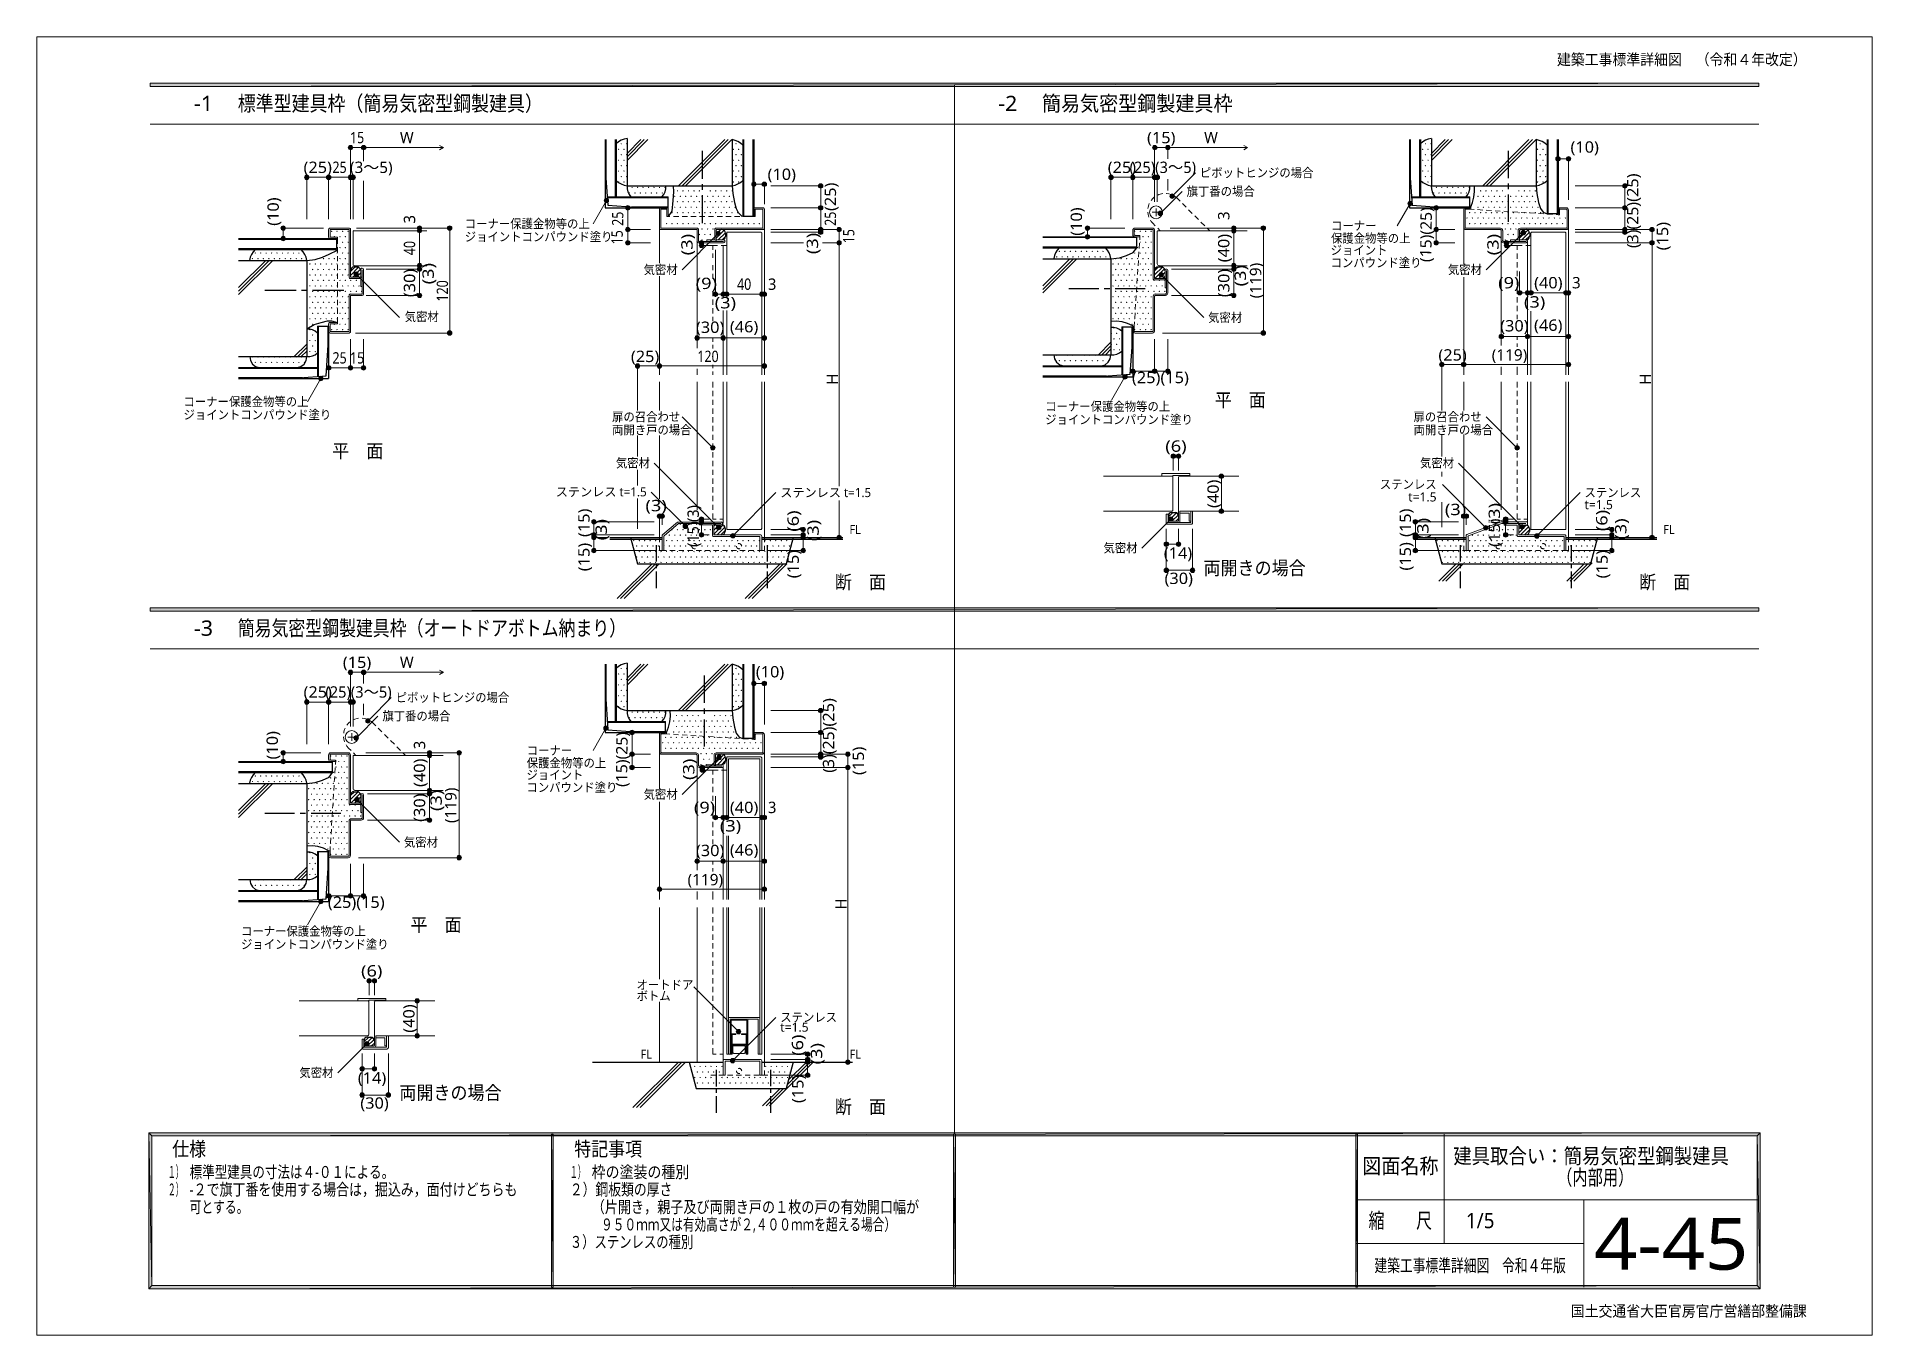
# Model space of a CAD drawing. Header units: millimetres. Extents: x 0 to 420, y 0 to 297.
import ezdxf
from ezdxf.enums import TextEntityAlignment as Align

# ---------------------------------------------------------------- set-up
doc = ezdxf.new("R2010")
doc.units = ezdxf.units.MM
doc.styles.add('kst32b', font='NotoSansJP-Variable.ttf')

msp = doc.modelspace()

# ---------------------------------------------------------------- texts
at = {"style": 'kst32b'}
for s, height, p, p2 in [('建築工事標準詳細図\u3000（令和４年改定）', 2.54, (348.01, 290.49), (405.16, 290.49)), ('-1', 3.491, (36.17, 279.97), (40.54, 279.97)), ('標準型建具枠（簡易気密型鋼製建具）', 3.4908, (46.19, 279.97), (116, 279.97)), ('-2', 3.491, (220.18, 279.97), (224.54, 279.97)), ('簡易気密型鋼製建具枠', 3.491, (230.17, 279.97), (273.8, 279.97)), ('15', 2.599, (71.86, 272.61), (75.11, 272.61)), ('(15)', 2.599, (254.23, 272.61), (260.73, 272.61)), ('(10)', 2.599, (351.11, 270.45), (357.61, 270.45)), ('(25)', 2.599, (61.24, 265.81), (67.73, 265.81)), ('25', 2.599, (67.86, 265.81), (71.11, 265.81)), ('(3～5)', 2.599, (71.86, 265.81), (81.61, 265.81)), ('(10)', 2.599, (167.41, 264.22), (173.9, 264.22)), ('(25)', 2.599, (245.24, 265.81), (251.73, 265.81)), ('(25)(3～5)', 2.599, (250.23, 265.81), (265.44, 265.81)), ('ピボットヒンジの場合', 2.079, (266.3, 264.84), (292.29, 264.84)), ('(25)', 2.599, (366.63, 259.21), (366.63, 265.7)), ('(25)', 2.599, (183.07, 257.11), (183.07, 263.61)), ('旗丁番の場合', 2.079, (263.27, 260.58), (278.86, 260.58)), ('(10)', 2.599, (55.58, 253.72), (55.58, 260.22)), ('25', 2.599, (134.41, 253.72), (134.41, 256.97)), ('25', 2.599, (183.07, 253.72), (183.07, 256.97)), ('(10)', 2.599, (239.35, 251.44), (239.35, 257.94)), ('(15)(25)', 2.599, (319.28, 245.41), (319.41, 257.98)), ('(3)(25)', 2.599, (366.63, 248.64), (366.63, 259.18)), ('ジョイントコンパウンド塗り', 2.0791, (98.13, 250.19), (131.91, 250.19)), ('コーナー保護金物等の上', 2.0791, (98.13, 253.17), (126.72, 253.17)), ('15', 2.599, (134.28, 249.47), (134.28, 252.72)), ('15', 2.599, (187.26, 249.72), (187.26, 252.97)), ('保護金物等の上', 2.079, (296.31, 249.85), (314.5, 249.85)), ('コーナー', 2.079, (296.31, 252.73), (306.71, 252.73)), ('(15)', 2.599, (373.46, 248.12), (373.46, 254.61)), ('40', 2.599, (86.78, 247.02), (86.78, 250.26)), ('(3)', 2.599, (150.26, 246.99), (150.26, 251.87)), ('(3)', 2.599, (178.96, 247.25), (178.96, 252.12)), ('(40)', 2.599, (273.07, 245.39), (273.07, 251.88)), ('ジョイント', 2.079, (296.23, 247.14), (309.22, 247.14)), ('(3)', 2.599, (334.67, 246.99), (334.67, 251.87)), ('(30)', 2.599, (86.78, 237.41), (86.78, 243.9)), ('(3)', 2.599, (91.04, 240.35), (91.04, 245.22)), ('気密材', 2.079, (139.04, 242.68), (146.84, 242.68)), ('(30)', 2.599, (273.07, 237.41), (273.07, 243.9)), ('(3)', 2.599, (276.86, 239.88), (276.86, 244.75)), ('(119)', 2.599, (280.35, 237.15), (280.35, 245.27)), ('コンパウンド塗り', 2.079, (296.23, 244.26), (317.02, 244.26)), ('気密材', 2.079, (323.05, 242.68), (330.84, 242.68)), ('120', 2.599, (94.3, 236.41), (94.3, 241.28)), ('(9)', 2.599, (150.96, 239.27), (155.83, 239.27)), ('40', 2.599, (160.42, 239.08), (163.67, 239.08)), ('(9)', 2.599, (334.56, 239.42), (339.43, 239.42)), ('(40)', 2.599, (342.79, 239.42), (349.29, 239.42)), ('(3)', 2.599, (155.32, 234.84), (160.19, 234.84)), ('(3)', 2.599, (340.47, 235.03), (345.34, 235.03)), ('気密材', 2.079, (84.37, 231.92), (92.17, 231.92)), ('(30)', 2.599, (151.02, 229.23), (157.52, 229.23)), ('(46)', 2.599, (158.79, 229.36), (165.29, 229.36)), ('気密材', 2.079, (268.2, 231.73), (276, 231.73)), ('(30)', 2.599, (335.03, 229.57), (341.52, 229.57)), ('(46)', 2.599, (342.77, 229.7), (349.27, 229.7)), ('25 15', 2.599, (67.86, 222.23), (75.11, 222.23)), ('(25)', 2.599, (136.14, 222.57), (142.64, 222.57)), ('120', 2.599, (151.34, 222.57), (156.21, 222.57)), ('(25)', 2.599, (320.89, 222.91), (327.38, 222.91)), ('(119)', 2.599, (333.1, 222.91), (341.22, 222.91)), ('(25)', 2.599, (250.78, 217.74), (257.28, 217.74)), ('(15)', 2.599, (257.3, 217.74), (263.8, 217.74)), ('コーナー保護金物等の上', 2.0791, (33.78, 212.49), (62.37, 212.49)), ('平\u3000面', 3.119, (269.71, 212.32), (281.4, 212.32)), ('ジョイントコンパウンド塗り', 2.0791, (33.78, 209.49), (67.57, 209.49)), ('扉の召合わせ', 2.079, (131.83, 209.02), (147.42, 209.02)), ('ジョイントコンパウンド塗り', 2.0791, (230.93, 208.39), (264.71, 208.39)), ('コーナー保護金物等の上', 2.0791, (230.93, 211.39), (259.52, 211.39)), ('扉の召合わせ', 2.079, (315.19, 209.02), (330.79, 209.02)), ('両開き戸の場合', 2.079, (131.83, 206.02), (150.02, 206.02)), ('両開き戸の場合', 2.079, (315.19, 206.02), (333.39, 206.02)), ('平\u3000面', 3.119, (67.8, 200.68), (79.49, 200.68)), ('(6)', 2.599, (258.4, 202.04), (263.28, 202.04)), ('気密材', 2.079, (132.69, 198.46), (140.49, 198.46)), ('気密材', 2.079, (316.67, 198.46), (324.47, 198.46)), ('ステンレス t=1.5', 2.0791, (118.96, 191.85), (139.75, 191.85)), ('ステンレス t=1.5', 2.0791, (170.31, 191.69), (191.1, 191.69)), ('(40)', 2.599, (270.64, 189.19), (270.64, 195.68)), ('ステンレス', 2.079, (307.49, 193.57), (320.48, 193.57)), ('ステンレス', 2.079, (354.31, 191.69), (367.3, 191.69)), ('(3)', 2.599, (139.47, 188.45), (144.34, 188.45)), ('(15)(3)', 2.599, (151.68, 180.3), (151.68, 189.85)), ('t=1.5', 2.079, (313.99, 190.69), (320.48, 190.69)), ('(3)', 2.599, (322.37, 187.56), (327.24, 187.56)), ('(3)', 2.599, (334.98, 185.46), (334.98, 190.34)), ('t=1.5', 2.079, (354.31, 188.93), (360.81, 188.93)), ('(15)', 2.599, (126.68, 182.56), (126.68, 189.06)), ('(3)', 2.599, (130.64, 181.8), (130.64, 186.67)), ('(6)', 2.599, (174.56, 183.77), (174.56, 188.64)), ('(3)', 2.599, (179.11, 181.61), (179.11, 186.48)), ('FL', 2.079, (186.14, 183.24), (188.74, 183.24)), ('(15)', 2.599, (314.62, 182.56), (314.62, 189.06)), ('(3)', 2.599, (318.62, 182.05), (318.62, 186.93)), ('(15)', 2.599, (334.98, 180.3), (334.98, 186.79)), ('(6)', 2.599, (359.56, 183.9), (359.56, 188.77)), ('(3)', 2.599, (363.9, 181.95), (363.9, 186.82)), ('FL', 2.079, (372.34, 183.24), (374.94, 183.24)), ('(15)', 2.599, (126.68, 174.73), (126.68, 181.23)), ('気密材', 2.079, (244.26, 179.03), (252.06, 179.03)), ('(15)', 2.599, (314.62, 174.88), (314.62, 181.38)), ('(15)', 2.599, (174.56, 173.12), (174.56, 179.62)), ('(14)', 2.599, (258.06, 177.59), (264.56, 177.59)), ('両開きの場合', 3.119, (267.14, 173.91), (290.53, 173.91)), ('(15)', 2.599, (359.62, 173.1), (359.62, 179.6)), ('断\u3000面', 3.119, (182.82, 170.69), (194.51, 170.69)), ('(30)', 2.599, (258.23, 171.81), (264.73, 171.81)), ('断\u3000面', 3.119, (366.82, 170.69), (378.51, 170.69)), ('簡易気密型鋼製建具枠（オートドアボトム納まり）', 3.4908, (46.19, 159.98), (135.04, 159.98)), ('-3', 3.491, (36.17, 159.98), (40.54, 159.98)), ('(15)', 2.599, (70.23, 152.61), (76.73, 152.61)), ('(10)', 2.599, (164.72, 150.45), (171.22, 150.45)), ('(25)', 2.599, (61.24, 145.82), (67.73, 145.82)), ('(25)(3～5)', 2.599, (66.23, 145.82), (81.4, 145.82)), ('ピボットヒンジの場合', 2.079, (82.32, 144.84), (108.31, 144.84)), ('旗丁番の場合', 2.079, (79.27, 140.59), (94.86, 140.59)), ('(25)', 2.599, (182.65, 139.21), (182.65, 145.71)), ('(3)(25)', 2.599, (182.65, 128.65), (182.65, 139.19)), ('(10)', 2.599, (55.37, 131.68), (55.37, 138.18)), ('コーナー', 2.079, (112.31, 132.71), (122.71, 132.71)), ('(15)(25)', 2.599, (135.28, 125.39), (135.4, 137.96)), ('(15)', 2.599, (189.46, 128.12), (189.46, 134.62)), ('(40)', 2.599, (89.07, 125.39), (89.07, 131.89)), ('保護金物等の上', 2.079, (112.31, 129.86), (130.5, 129.86)), ('(3)', 2.599, (150.66, 127), (150.66, 131.87)), ('ジョイント', 2.079, (112.25, 127.13), (125.24, 127.13)), ('コンパウンド塗り', 2.079, (112.25, 124.27), (133.04, 124.27)), ('(30)', 2.599, (89.07, 117.41), (89.07, 123.91)), ('(3)', 2.599, (92.86, 119.89), (92.86, 124.76)), ('(119)', 2.599, (96.22, 117.14), (96.22, 125.26)), ('気密材', 2.079, (139.04, 122.68), (146.84, 122.68)), ('(9)', 2.599, (150.56, 119.42), (155.43, 119.42)), ('(40)', 2.599, (158.79, 119.42), (165.29, 119.42)), ('(3)', 2.599, (156.49, 115.21), (161.36, 115.21)), ('気密材', 2.079, (84.2, 111.74), (92, 111.74)), ('(30)', 2.599, (151.02, 109.58), (157.52, 109.58)), ('(46)', 2.599, (158.79, 109.71), (165.29, 109.71)), ('(119)', 2.599, (149.1, 102.91), (157.22, 102.91)), ('(25)', 2.599, (66.8, 97.75), (73.3, 97.75)), ('(15)', 2.599, (73.3, 97.75), (79.8, 97.75)), ('コーナー保護金物等の上', 2.0791, (46.93, 91.38), (75.51, 91.38)), ('平\u3000面', 3.119, (85.7, 92.31), (97.4, 92.31)), ('ジョイントコンパウンド塗り', 2.0791, (46.93, 88.39), (80.71, 88.39)), ('(6)', 2.599, (74.4, 82.04), (79.27, 82.04)), ('オートドア', 2.079, (137.44, 79.12), (150.43, 79.12)), ('ボトム', 2.079, (137.44, 76.58), (145.23, 76.58)), ('(40)', 2.599, (86.64, 69.19), (86.64, 75.69)), ('t=1.5', 2.079, (170.31, 69.43), (176.8, 69.43)), ('ステンレス', 2.079, (170.31, 71.69), (183.3, 71.69)), ('(6)', 2.599, (175.56, 63.9), (175.56, 68.78)), ('FL', 2.079, (138.35, 63.25), (140.94, 63.25)), ('(3)', 2.599, (179.9, 61.95), (179.9, 66.83)), ('FL', 2.079, (186.18, 63.25), (188.78, 63.25)), ('気密材', 2.079, (60.28, 59.03), (68.08, 59.03)), ('(14)', 2.599, (73.66, 57.57), (80.16, 57.57)), ('(15)', 2.599, (175.62, 53.11), (175.62, 59.6)), ('両開きの場合', 3.119, (83.16, 53.91), (106.55, 53.91)), ('(30)', 2.599, (74.23, 51.82), (80.73, 51.82)), ('断\u3000面', 3.119, (182.82, 50.69), (194.51, 50.69)), ('仕様', 3.273, (31.18, 40.98), (38.94, 40.98)), ('特記事項', 3.273, (123.17, 40.98), (138.69, 40.98)), ('建具取合い：簡易気密型鋼製建具', 3.4908, (324.32, 39.26), (387.35, 39.26)), ('１）', 2.728, (30.18, 35.98), (33.81, 35.98)), ('標準型建具の寸法は４-０１による。', 2.7278, (35.18, 35.98), (81.98, 35.98)), ('１）', 2.728, (122.17, 35.98), (125.8, 35.98)), ('枠の塗装の種別', 2.728, (127.17, 35.98), (149.48, 35.98)), ('図面名称', 3.491, (303.45, 36.98), (320.9, 36.98)), ('（内部用）', 3.491, (348.04, 34.37), (365.5, 34.37)), ('２）', 2.728, (30.18, 31.98), (33.81, 31.98)), ('-２で旗丁番を使用する場合は，掘込み，面付けどちらも', 2.7278, (35.18, 31.98), (110.17, 31.98)), ('２）鋼板類の厚さ', 2.728, (122.17, 31.98), (145.61, 31.98)), ('可とする。', 2.728, (35.18, 27.98), (48.63, 27.98)), ('（片開き，親子及び両開き戸の１枚の戸の有効開口幅が', 2.7278, (127.17, 27.98), (202.09, 27.98)), ('９５０ｍｍ又は有効高さが２,４００ｍｍを超える場合）', 2.7278, (129.32, 23.98), (196.8, 23.98)), ('縮\u3000\u3000尺', 3.491, (304.91, 24.49), (319.43, 24.49)), ('1/5', 3.491, (327.17, 24.49), (333.72, 24.49)), ('4-45', 11.831, (356.51, 14.99), (391.8, 14.99)), ('３）ステンレスの種別', 2.728, (122.17, 19.98), (150.41, 19.98)), ('建築工事標準詳細図\u3000令和４年版', 2.919, (306.26, 14.5), (350.04, 14.5)), ('国土交通省大臣官房官庁営繕部整備課', 2.54, (351.18, 4.27), (405.16, 4.27))]:
    msp.add_text(s, height=height, dxfattribs=at).set_placement(p, p2, align=Align.FIT)
for s, p in [('W', (83.29, 272.61)), ('W', (267.29, 272.61)), ('3', (167.49, 239.08)), ('3', (351.49, 239.42)), ('W', (83.29, 152.61)), ('3', (167.49, 119.42))]:
    msp.add_text(s, height=2.6, dxfattribs=at).set_placement(p)
for s, p in [('3', (273.07, 255.08)), ('3', (86.78, 254.25)), ('H', (183.52, 217.4)), ('H', (369.51, 217.4)), ('3', (89.07, 134.01)), ('H', (185.53, 97.39))]:
    msp.add_text(s, height=2.6, rotation=90, dxfattribs=at).set_placement(p)

# ---------------------------------------------------------------- hatches: boundary and pattern name
h = msp.add_hatch(color=7)
h.paths.add_polyline_path([(394.17, 285.62), (394.17, 286.32), (26.18, 285.62), (394.17, 285.62)])
h.paths.add_polyline_path([(394.17, 286.32), (26.18, 285.62), (26.18, 286.32), (394.17, 286.32)])
h = msp.add_hatch(color=7)
h.paths.add_polyline_path([(71.52, 271.8), (71.48, 271.61), (71.99, 271.61), (71.52, 271.8)])
h.paths.add_polyline_path([(71.48, 271.61), (71.99, 271.61), (71.52, 271.42), (71.48, 271.61)])
h.paths.add_polyline_path([(71.99, 271.61), (71.52, 271.42), (71.63, 271.25), (71.99, 271.61)])
h = msp.add_hatch(color=7)
h.paths.add_polyline_path([(71.99, 272.12), (71.8, 272.08), (71.99, 271.61), (71.99, 272.12)])
h.paths.add_polyline_path([(71.8, 272.08), (71.99, 271.61), (71.63, 271.97), (71.8, 272.08)])
h.paths.add_polyline_path([(71.99, 271.61), (71.63, 271.97), (71.52, 271.8), (71.99, 271.61)])
h = msp.add_hatch(color=7)
h.paths.add_polyline_path([(71.63, 271.25), (71.8, 271.14), (71.99, 271.61), (71.63, 271.25)])
h.paths.add_polyline_path([(71.8, 271.14), (71.99, 271.61), (71.99, 271.1), (71.8, 271.14)])
h.paths.add_polyline_path([(71.99, 271.61), (71.99, 271.1), (72.18, 271.14), (71.99, 271.61)])
for points in [[(72.18, 272.08), (71.99, 272.12), (71.99, 271.61), (72.18, 272.08)], [(75.18, 272.08), (74.99, 272.12), (74.99, 271.61), (75.18, 272.08)], [(133.31, 271.27), (133.29, 271.25), (133.27, 271.23), (133.29, 271.21), (133.31, 271.19), (133.33, 271.21), (133.35, 271.23), (133.33, 271.25), (133.31, 271.27)], [(133.92, 272.52), (133.9, 272.5), (133.88, 272.48), (133.9, 272.46), (133.92, 272.44), (133.94, 272.46), (133.96, 272.48), (133.94, 272.5), (133.92, 272.52)], [(133.92, 270.02), (133.9, 270), (133.88, 269.98), (133.9, 269.96), (133.92, 269.94), (133.94, 269.96), (133.96, 269.98), (133.94, 270), (133.92, 270.02)], [(134.56, 271.27), (134.54, 271.25), (134.51, 271.23), (134.54, 271.21), (134.56, 271.19), (134.58, 271.21), (134.6, 271.23), (134.58, 271.25), (134.56, 271.27)], [(135.17, 272.52), (135.15, 272.5), (135.13, 272.48), (135.15, 272.46), (135.17, 272.44), (135.19, 272.46), (135.21, 272.48), (135.19, 272.5), (135.17, 272.52)], [(135.17, 270.02), (135.15, 270), (135.13, 269.98), (135.15, 269.96), (135.17, 269.94), (135.19, 269.96), (135.21, 269.98), (135.19, 270), (135.17, 270.02)], [(159.55, 271.27), (159.53, 271.25), (159.51, 271.23), (159.53, 271.21), (159.55, 271.19), (159.58, 271.21), (159.6, 271.23), (159.58, 271.25), (159.55, 271.27)], [(160.17, 272.52), (160.15, 272.5), (160.13, 272.48), (160.15, 272.46), (160.17, 272.44), (160.19, 272.46), (160.21, 272.48), (160.19, 272.5), (160.17, 272.52)], [(160.17, 270.02), (160.15, 270), (160.13, 269.98), (160.15, 269.96), (160.17, 269.94), (160.19, 269.96), (160.21, 269.98), (160.19, 270), (160.17, 270.02)], [(160.8, 271.27), (160.78, 271.25), (160.76, 271.23), (160.78, 271.21), (160.8, 271.19), (160.82, 271.21), (160.85, 271.23), (160.82, 271.25), (160.8, 271.27)], [(161.42, 272.52), (161.4, 272.5), (161.37, 272.48), (161.4, 272.46), (161.42, 272.44), (161.44, 272.46), (161.46, 272.48), (161.44, 272.5), (161.42, 272.52)], [(161.42, 270.02), (161.4, 270), (161.37, 269.98), (161.4, 269.96), (161.42, 269.94), (161.44, 269.96), (161.46, 269.98), (161.44, 270), (161.42, 270.02)], [(256.18, 272.08), (255.99, 272.12), (255.99, 271.61), (256.18, 272.08)], [(259.19, 272.08), (259, 272.12), (259, 271.61), (259.19, 272.08)], [(317.29, 271.27), (317.27, 271.25), (317.25, 271.23), (317.27, 271.21), (317.29, 271.19), (317.31, 271.21), (317.33, 271.23), (317.31, 271.25), (317.29, 271.27)], [(317.92, 272.52), (317.9, 272.5), (317.88, 272.48), (317.9, 272.46), (317.92, 272.44), (317.94, 272.46), (317.97, 272.48), (317.94, 272.5), (317.92, 272.52)], [(317.92, 270.02), (317.9, 270), (317.88, 269.98), (317.9, 269.96), (317.92, 269.94), (317.94, 269.96), (317.97, 269.98), (317.94, 270), (317.92, 270.02)], [(318.54, 271.27), (318.52, 271.25), (318.49, 271.23), (318.52, 271.21), (318.54, 271.19), (318.56, 271.21), (318.58, 271.23), (318.56, 271.25), (318.54, 271.27)], [(319.17, 272.52), (319.15, 272.5), (319.13, 272.48), (319.15, 272.46), (319.17, 272.44), (319.19, 272.46), (319.21, 272.48), (319.19, 272.5), (319.17, 272.52)], [(319.17, 270.02), (319.15, 270), (319.13, 269.98), (319.15, 269.96), (319.17, 269.94), (319.19, 269.96), (319.21, 269.98), (319.19, 270), (319.17, 270.02)], [(343.56, 271.27), (343.53, 271.25), (343.51, 271.23), (343.53, 271.21), (343.56, 271.19), (343.58, 271.21), (343.6, 271.23), (343.58, 271.25), (343.56, 271.27)], [(344.17, 272.52), (344.15, 272.5), (344.13, 272.48), (344.15, 272.46), (344.17, 272.44), (344.19, 272.46), (344.21, 272.48), (344.19, 272.5), (344.17, 272.52)], [(344.17, 270.02), (344.15, 270), (344.13, 269.98), (344.15, 269.96), (344.17, 269.94), (344.19, 269.96), (344.21, 269.98), (344.19, 270), (344.17, 270.02)], [(344.81, 271.27), (344.78, 271.25), (344.76, 271.23), (344.78, 271.21), (344.81, 271.19), (344.83, 271.21), (344.85, 271.23), (344.83, 271.25), (344.81, 271.27)], [(345.42, 272.52), (345.4, 272.5), (345.38, 272.48), (345.4, 272.46), (345.42, 272.44), (345.44, 272.46), (345.46, 272.48), (345.44, 272.5), (345.42, 272.52)], [(345.42, 270.02), (345.4, 270), (345.38, 269.98), (345.4, 269.96), (345.42, 269.94), (345.44, 269.96), (345.46, 269.98), (345.44, 270), (345.42, 270.02)], [(348.06, 268.58), (348.28, 268.54), (348.28, 269.05), (348.06, 268.58)], [(348.47, 269.52), (348.28, 269.56), (348.28, 269.05), (348.47, 269.52)], [(350.48, 268.58), (350.67, 268.54), (350.67, 269.05), (350.48, 268.58)], [(61.79, 264.33), (61.98, 264.31), (61.98, 264.82), (61.79, 264.33)], [(62.17, 265.28), (61.98, 265.3), (61.98, 264.82), (62.17, 265.28)], [(66.78, 264.33), (66.97, 264.31), (66.97, 264.82), (66.78, 264.33)], [(67.18, 265.28), (66.97, 265.3), (66.97, 264.82), (67.18, 265.28)], [(72.77, 265.28), (72.58, 265.3), (72.58, 264.82), (72.77, 265.28)], [(133.31, 268.77), (133.29, 268.75), (133.27, 268.73), (133.29, 268.71), (133.31, 268.69), (133.33, 268.71), (133.35, 268.73), (133.33, 268.75), (133.31, 268.77)], [(133.31, 266.28), (133.29, 266.26), (133.27, 266.23), (133.29, 266.21), (133.31, 266.19), (133.33, 266.21), (133.35, 266.23), (133.33, 266.26), (133.31, 266.28)], [(133.92, 267.53), (133.9, 267.5), (133.88, 267.48), (133.9, 267.46), (133.92, 267.44), (133.94, 267.46), (133.96, 267.48), (133.94, 267.5), (133.92, 267.53)], [(133.92, 265.03), (133.9, 265.01), (133.88, 264.99), (133.9, 264.96), (133.92, 264.94), (133.94, 264.96), (133.96, 264.99), (133.94, 265.01), (133.92, 265.03)], [(134.56, 268.77), (134.54, 268.75), (134.51, 268.73), (134.54, 268.71), (134.56, 268.69), (134.58, 268.71), (134.6, 268.73), (134.58, 268.75), (134.56, 268.77)], [(134.56, 266.28), (134.54, 266.26), (134.51, 266.23), (134.54, 266.21), (134.56, 266.19), (134.58, 266.21), (134.6, 266.23), (134.58, 266.26), (134.56, 266.28)], [(135.17, 267.53), (135.15, 267.5), (135.13, 267.48), (135.15, 267.46), (135.17, 267.44), (135.19, 267.46), (135.21, 267.48), (135.19, 267.5), (135.17, 267.53)], [(135.17, 265.03), (135.15, 265.01), (135.13, 264.99), (135.15, 264.96), (135.17, 264.94), (135.19, 264.96), (135.21, 264.99), (135.19, 265.01), (135.17, 265.03)], [(159.55, 268.77), (159.53, 268.75), (159.51, 268.73), (159.53, 268.71), (159.55, 268.69), (159.58, 268.71), (159.6, 268.73), (159.58, 268.75), (159.55, 268.77)], [(159.55, 266.28), (159.53, 266.26), (159.51, 266.23), (159.53, 266.21), (159.55, 266.19), (159.58, 266.21), (159.6, 266.23), (159.58, 266.26), (159.55, 266.28)], [(160.17, 267.53), (160.15, 267.5), (160.13, 267.48), (160.15, 267.46), (160.17, 267.44), (160.19, 267.46), (160.21, 267.48), (160.19, 267.5), (160.17, 267.53)], [(160.17, 265.03), (160.15, 265.01), (160.13, 264.99), (160.15, 264.96), (160.17, 264.94), (160.19, 264.96), (160.21, 264.99), (160.19, 265.01), (160.17, 265.03)], [(160.8, 268.77), (160.78, 268.75), (160.76, 268.73), (160.78, 268.71), (160.8, 268.69), (160.82, 268.71), (160.85, 268.73), (160.82, 268.75), (160.8, 268.77)], [(160.8, 266.28), (160.78, 266.26), (160.76, 266.23), (160.78, 266.21), (160.8, 266.19), (160.82, 266.21), (160.85, 266.23), (160.82, 266.26), (160.8, 266.28)], [(161.42, 267.53), (161.4, 267.5), (161.37, 267.48), (161.4, 267.46), (161.42, 267.44), (161.44, 267.46), (161.46, 267.48), (161.44, 267.5), (161.42, 267.53)], [(161.42, 265.03), (161.4, 265.01), (161.37, 264.99), (161.4, 264.96), (161.42, 264.94), (161.44, 264.96), (161.46, 264.99), (161.44, 265.01), (161.42, 265.03)], [(245.79, 264.33), (245.98, 264.31), (245.98, 264.82), (245.79, 264.33)], [(250.78, 264.33), (250.97, 264.31), (250.97, 264.82), (250.78, 264.33)], [(255.78, 264.33), (255.97, 264.31), (255.97, 264.82), (255.78, 264.33)], [(256.39, 264.33), (256.58, 264.31), (256.58, 264.82), (256.39, 264.33)], [(317.29, 268.77), (317.27, 268.75), (317.25, 268.73), (317.27, 268.71), (317.29, 268.69), (317.31, 268.71), (317.33, 268.73), (317.31, 268.75), (317.29, 268.77)], [(317.29, 266.28), (317.27, 266.26), (317.25, 266.23), (317.27, 266.21), (317.29, 266.19), (317.31, 266.21), (317.33, 266.23), (317.31, 266.26), (317.29, 266.28)], [(317.92, 267.53), (317.9, 267.5), (317.88, 267.48), (317.9, 267.46), (317.92, 267.44), (317.94, 267.46), (317.97, 267.48), (317.94, 267.5), (317.92, 267.53)], [(317.92, 265.03), (317.9, 265.01), (317.88, 264.99), (317.9, 264.96), (317.92, 264.94), (317.94, 264.96), (317.97, 264.99), (317.94, 265.01), (317.92, 265.03)], [(318.54, 268.77), (318.52, 268.75), (318.49, 268.73), (318.52, 268.71), (318.54, 268.69), (318.56, 268.71), (318.58, 268.73), (318.56, 268.75), (318.54, 268.77)], [(318.54, 266.28), (318.52, 266.26), (318.49, 266.23), (318.52, 266.21), (318.54, 266.19), (318.56, 266.21), (318.58, 266.23), (318.56, 266.26), (318.54, 266.28)], [(319.17, 267.53), (319.15, 267.5), (319.13, 267.48), (319.15, 267.46), (319.17, 267.44), (319.19, 267.46), (319.21, 267.48), (319.19, 267.5), (319.17, 267.53)], [(319.17, 265.03), (319.15, 265.01), (319.13, 264.99), (319.15, 264.96), (319.17, 264.94), (319.19, 264.96), (319.21, 264.99), (319.19, 265.01), (319.17, 265.03)], [(343.56, 268.77), (343.53, 268.75), (343.51, 268.73), (343.53, 268.71), (343.56, 268.69), (343.58, 268.71), (343.6, 268.73), (343.58, 268.75), (343.56, 268.77)], [(343.56, 266.28), (343.53, 266.26), (343.51, 266.23), (343.53, 266.21), (343.56, 266.19), (343.58, 266.21), (343.6, 266.23), (343.58, 266.26), (343.56, 266.28)], [(344.17, 267.53), (344.15, 267.5), (344.13, 267.48), (344.15, 267.46), (344.17, 267.44), (344.19, 267.46), (344.21, 267.48), (344.19, 267.5), (344.17, 267.53)], [(344.17, 265.03), (344.15, 265.01), (344.13, 264.99), (344.15, 264.96), (344.17, 264.94), (344.19, 264.96), (344.21, 264.99), (344.19, 265.01), (344.17, 265.03)], [(344.81, 268.77), (344.78, 268.75), (344.76, 268.73), (344.78, 268.71), (344.81, 268.69), (344.83, 268.71), (344.85, 268.73), (344.83, 268.75), (344.81, 268.77)], [(344.81, 266.28), (344.78, 266.26), (344.76, 266.23), (344.78, 266.21), (344.81, 266.19), (344.83, 266.21), (344.85, 266.23), (344.83, 266.26), (344.81, 266.28)], [(345.42, 267.53), (345.4, 267.5), (345.38, 267.48), (345.4, 267.46), (345.42, 267.44), (345.44, 267.46), (345.46, 267.48), (345.44, 267.5), (345.42, 267.53)], [(345.42, 265.03), (345.4, 265.01), (345.38, 264.99), (345.4, 264.96), (345.42, 264.94), (345.44, 264.96), (345.46, 264.99), (345.44, 265.01), (345.42, 265.03)], [(133.31, 263.78), (133.29, 263.76), (133.27, 263.74), (133.29, 263.72), (133.31, 263.69), (133.33, 263.72), (133.35, 263.74), (133.33, 263.76), (133.31, 263.78)], [(134.56, 263.78), (134.54, 263.76), (134.51, 263.74), (134.54, 263.72), (134.56, 263.69), (134.58, 263.72), (134.6, 263.74), (134.58, 263.76), (134.56, 263.78)], [(135.81, 261.28), (135.78, 261.26), (135.76, 261.24), (135.78, 261.22), (135.81, 261.2), (135.83, 261.22), (135.85, 261.24), (135.83, 261.26), (135.81, 261.28)], [(136.42, 262.53), (136.4, 262.51), (136.38, 262.49), (136.4, 262.47), (136.42, 262.45), (136.44, 262.47), (136.46, 262.49), (136.44, 262.51), (136.42, 262.53)], [(137.05, 261.28), (137.03, 261.26), (137.01, 261.24), (137.03, 261.22), (137.05, 261.2), (137.08, 261.22), (137.1, 261.24), (137.08, 261.26), (137.05, 261.28)], [(137.67, 262.53), (137.65, 262.51), (137.63, 262.49), (137.65, 262.47), (137.67, 262.45), (137.69, 262.47), (137.71, 262.49), (137.69, 262.51), (137.67, 262.53)], [(138.3, 261.28), (138.28, 261.26), (138.26, 261.24), (138.28, 261.22), (138.3, 261.2), (138.32, 261.22), (138.35, 261.24), (138.32, 261.26), (138.3, 261.28)], [(138.92, 262.53), (138.9, 262.51), (138.87, 262.49), (138.9, 262.47), (138.92, 262.45), (138.94, 262.47), (138.96, 262.49), (138.94, 262.51), (138.92, 262.53)], [(139.55, 261.28), (139.53, 261.26), (139.51, 261.24), (139.53, 261.22), (139.55, 261.2), (139.57, 261.22), (139.59, 261.24), (139.57, 261.26), (139.55, 261.28)], [(140.19, 262.53), (140.17, 262.51), (140.14, 262.49), (140.17, 262.47), (140.19, 262.45), (140.21, 262.47), (140.23, 262.49), (140.21, 262.51), (140.19, 262.53)], [(140.8, 261.28), (140.78, 261.26), (140.76, 261.24), (140.78, 261.22), (140.8, 261.2), (140.82, 261.22), (140.84, 261.24), (140.82, 261.26), (140.8, 261.28)], [(141.44, 262.53), (141.41, 262.51), (141.39, 262.49), (141.41, 262.47), (141.44, 262.45), (141.46, 262.47), (141.48, 262.49), (141.46, 262.51), (141.44, 262.53)], [(142.05, 261.28), (142.03, 261.26), (142.01, 261.24), (142.03, 261.22), (142.05, 261.2), (142.07, 261.22), (142.09, 261.24), (142.07, 261.26), (142.05, 261.28)], [(142.68, 262.53), (142.66, 262.51), (142.64, 262.49), (142.66, 262.47), (142.68, 262.45), (142.71, 262.47), (142.73, 262.49), (142.71, 262.51), (142.68, 262.53)], [(143.3, 261.28), (143.28, 261.26), (143.26, 261.24), (143.28, 261.22), (143.3, 261.2), (143.32, 261.22), (143.34, 261.24), (143.32, 261.26), (143.3, 261.28)], [(143.93, 262.53), (143.91, 262.51), (143.89, 262.49), (143.91, 262.47), (143.93, 262.45), (143.95, 262.47), (143.98, 262.49), (143.95, 262.51), (143.93, 262.53)], [(146.18, 260.52), (146.16, 260.5), (146.13, 260.48), (146.16, 260.46), (146.18, 260.43), (146.2, 260.46), (146.22, 260.48), (146.2, 260.5), (146.18, 260.52)], [(146.79, 261.77), (146.77, 261.75), (146.75, 261.73), (146.77, 261.7), (146.79, 261.68), (146.81, 261.7), (146.83, 261.73), (146.81, 261.75), (146.79, 261.77)], [(147.43, 260.52), (147.4, 260.5), (147.38, 260.48), (147.4, 260.46), (147.43, 260.43), (147.45, 260.46), (147.47, 260.48), (147.45, 260.5), (147.43, 260.52)], [(148.06, 261.77), (148.04, 261.75), (148.02, 261.73), (148.04, 261.7), (148.06, 261.68), (148.08, 261.7), (148.1, 261.73), (148.08, 261.75), (148.06, 261.77)], [(148.67, 260.52), (148.65, 260.5), (148.63, 260.48), (148.65, 260.46), (148.67, 260.43), (148.7, 260.46), (148.72, 260.48), (148.7, 260.5), (148.67, 260.52)], [(149.31, 261.77), (149.29, 261.75), (149.27, 261.73), (149.29, 261.7), (149.31, 261.68), (149.33, 261.7), (149.35, 261.73), (149.33, 261.75), (149.31, 261.77)], [(149.92, 260.52), (149.9, 260.5), (149.88, 260.48), (149.9, 260.46), (149.92, 260.43), (149.94, 260.46), (149.97, 260.48), (149.94, 260.5), (149.92, 260.52)], [(150.56, 261.77), (150.54, 261.75), (150.52, 261.73), (150.54, 261.7), (150.56, 261.68), (150.58, 261.7), (150.6, 261.73), (150.58, 261.75), (150.56, 261.77)], [(151.17, 260.52), (151.15, 260.5), (151.13, 260.48), (151.15, 260.46), (151.17, 260.43), (151.19, 260.46), (151.21, 260.48), (151.19, 260.5), (151.17, 260.52)], [(151.81, 261.77), (151.79, 261.75), (151.77, 261.73), (151.79, 261.7), (151.81, 261.68), (151.83, 261.7), (151.85, 261.73), (151.83, 261.75), (151.81, 261.77)], [(152.42, 260.52), (152.4, 260.5), (152.38, 260.48), (152.4, 260.46), (152.42, 260.43), (152.44, 260.46), (152.46, 260.48), (152.44, 260.5), (152.42, 260.52)], [(153.67, 260.52), (153.65, 260.5), (153.63, 260.48), (153.65, 260.46), (153.67, 260.43), (153.69, 260.46), (153.71, 260.48), (153.69, 260.5), (153.67, 260.52)], [(154.31, 261.77), (154.28, 261.75), (154.26, 261.73), (154.28, 261.7), (154.31, 261.68), (154.33, 261.7), (154.35, 261.73), (154.33, 261.75), (154.31, 261.77)], [(154.92, 260.52), (154.9, 260.5), (154.88, 260.48), (154.9, 260.46), (154.92, 260.43), (154.94, 260.46), (154.96, 260.48), (154.94, 260.5), (154.92, 260.52)], [(155.55, 261.77), (155.53, 261.75), (155.51, 261.73), (155.53, 261.7), (155.55, 261.68), (155.57, 261.7), (155.6, 261.73), (155.57, 261.75), (155.55, 261.77)], [(156.17, 260.52), (156.15, 260.5), (156.13, 260.48), (156.15, 260.46), (156.17, 260.43), (156.19, 260.46), (156.21, 260.48), (156.19, 260.5), (156.17, 260.52)], [(156.8, 261.77), (156.78, 261.75), (156.76, 261.73), (156.78, 261.7), (156.8, 261.68), (156.82, 261.7), (156.85, 261.73), (156.82, 261.75), (156.8, 261.77)], [(157.42, 260.52), (157.4, 260.5), (157.37, 260.48), (157.4, 260.46), (157.42, 260.43), (157.44, 260.46), (157.46, 260.48), (157.44, 260.5), (157.42, 260.52)], [(158.05, 261.77), (158.03, 261.75), (158.01, 261.73), (158.03, 261.7), (158.05, 261.68), (158.07, 261.7), (158.09, 261.73), (158.07, 261.75), (158.05, 261.77)], [(158.67, 260.52), (158.64, 260.5), (158.62, 260.48), (158.64, 260.46), (158.67, 260.43), (158.69, 260.46), (158.71, 260.48), (158.69, 260.5), (158.67, 260.52)], [(159.3, 261.77), (159.28, 261.75), (159.26, 261.73), (159.28, 261.7), (159.3, 261.68), (159.32, 261.7), (159.34, 261.73), (159.32, 261.75), (159.3, 261.77)], [(159.55, 263.78), (159.53, 263.76), (159.51, 263.74), (159.53, 263.72), (159.55, 263.69), (159.58, 263.72), (159.6, 263.74), (159.58, 263.76), (159.55, 263.78)], [(160.8, 263.78), (160.78, 263.76), (160.76, 263.74), (160.78, 263.72), (160.8, 263.69), (160.82, 263.72), (160.85, 263.74), (160.82, 263.76), (160.8, 263.78)], [(164.08, 262.76), (164.27, 262.72), (164.27, 263.23), (164.08, 262.76)], [(164.47, 263.69), (164.27, 263.74), (164.27, 263.23), (164.47, 263.69)], [(166.48, 262.76), (166.67, 262.72), (166.67, 263.23), (166.48, 262.76)], [(180.04, 262.66), (180.06, 262.85), (179.56, 262.85), (180.04, 262.66)], [(259.76, 260.96), (259.59, 260.86), (259.95, 260.5), (259.76, 260.96)], [(317.29, 263.78), (317.27, 263.76), (317.25, 263.74), (317.27, 263.72), (317.29, 263.69), (317.31, 263.72), (317.33, 263.74), (317.31, 263.76), (317.29, 263.78)], [(318.54, 263.78), (318.52, 263.76), (318.49, 263.74), (318.52, 263.72), (318.54, 263.69), (318.56, 263.72), (318.58, 263.74), (318.56, 263.76), (318.54, 263.78)], [(319.79, 261.28), (319.76, 261.26), (319.74, 261.24), (319.76, 261.22), (319.79, 261.2), (319.81, 261.22), (319.83, 261.24), (319.81, 261.26), (319.79, 261.28)], [(320.42, 262.53), (320.4, 262.51), (320.38, 262.49), (320.4, 262.47), (320.42, 262.45), (320.44, 262.47), (320.46, 262.49), (320.44, 262.51), (320.42, 262.53)], [(321.06, 261.28), (321.03, 261.26), (321.01, 261.24), (321.03, 261.22), (321.06, 261.2), (321.08, 261.22), (321.1, 261.24), (321.08, 261.26), (321.06, 261.28)], [(321.67, 262.53), (321.65, 262.51), (321.63, 262.49), (321.65, 262.47), (321.67, 262.45), (321.69, 262.47), (321.71, 262.49), (321.69, 262.51), (321.67, 262.53)], [(322.3, 261.28), (322.28, 261.26), (322.26, 261.24), (322.28, 261.22), (322.3, 261.2), (322.33, 261.22), (322.35, 261.24), (322.33, 261.26), (322.3, 261.28)], [(322.92, 262.53), (322.9, 262.51), (322.88, 262.49), (322.9, 262.47), (322.92, 262.45), (322.94, 262.47), (322.96, 262.49), (322.94, 262.51), (322.92, 262.53)], [(323.55, 261.28), (323.53, 261.26), (323.51, 261.24), (323.53, 261.22), (323.55, 261.2), (323.57, 261.22), (323.6, 261.24), (323.57, 261.26), (323.55, 261.28)], [(324.17, 262.53), (324.15, 262.51), (324.13, 262.49), (324.15, 262.47), (324.17, 262.45), (324.19, 262.47), (324.21, 262.49), (324.19, 262.51), (324.17, 262.53)], [(324.8, 261.28), (324.78, 261.26), (324.76, 261.24), (324.78, 261.22), (324.8, 261.2), (324.82, 261.22), (324.84, 261.24), (324.82, 261.26), (324.8, 261.28)], [(325.42, 262.53), (325.4, 262.51), (325.37, 262.49), (325.4, 262.47), (325.42, 262.45), (325.44, 262.47), (325.46, 262.49), (325.44, 262.51), (325.42, 262.53)], [(326.05, 261.28), (326.03, 261.26), (326.01, 261.24), (326.03, 261.22), (326.05, 261.2), (326.07, 261.22), (326.09, 261.24), (326.07, 261.26), (326.05, 261.28)], [(326.67, 262.53), (326.64, 262.51), (326.62, 262.49), (326.64, 262.47), (326.67, 262.45), (326.69, 262.47), (326.71, 262.49), (326.69, 262.51), (326.67, 262.53)], [(327.3, 261.28), (327.28, 261.26), (327.26, 261.24), (327.28, 261.22), (327.3, 261.2), (327.32, 261.22), (327.34, 261.24), (327.32, 261.26), (327.3, 261.28)], [(327.91, 262.53), (327.89, 262.51), (327.87, 262.49), (327.89, 262.47), (327.91, 262.45), (327.94, 262.47), (327.96, 262.49), (327.94, 262.51), (327.91, 262.53)], [(329.92, 260.52), (329.9, 260.5), (329.88, 260.48), (329.9, 260.46), (329.92, 260.43), (329.95, 260.46), (329.97, 260.48), (329.95, 260.5), (329.92, 260.52)], [(330.54, 261.77), (330.52, 261.75), (330.5, 261.73), (330.52, 261.7), (330.54, 261.68), (330.56, 261.7), (330.58, 261.73), (330.56, 261.75), (330.54, 261.77)], [(331.17, 260.52), (331.15, 260.5), (331.13, 260.48), (331.15, 260.46), (331.17, 260.43), (331.19, 260.46), (331.22, 260.48), (331.19, 260.5), (331.17, 260.52)], [(331.79, 261.77), (331.77, 261.75), (331.75, 261.73), (331.77, 261.7), (331.79, 261.68), (331.81, 261.7), (331.83, 261.73), (331.81, 261.75), (331.79, 261.77)], [(332.42, 260.52), (332.4, 260.5), (332.38, 260.48), (332.4, 260.46), (332.42, 260.43), (332.44, 260.46), (332.46, 260.48), (332.44, 260.5), (332.42, 260.52)], [(333.04, 261.77), (333.02, 261.75), (332.99, 261.73), (333.02, 261.7), (333.04, 261.68), (333.06, 261.7), (333.08, 261.73), (333.06, 261.75), (333.04, 261.77)], [(333.67, 260.52), (333.65, 260.5), (333.63, 260.48), (333.65, 260.46), (333.67, 260.43), (333.69, 260.46), (333.71, 260.48), (333.69, 260.5), (333.67, 260.52)], [(334.31, 261.77), (334.29, 261.75), (334.26, 261.73), (334.29, 261.7), (334.31, 261.68), (334.33, 261.7), (334.35, 261.73), (334.33, 261.75), (334.31, 261.77)], [(334.92, 260.52), (334.9, 260.5), (334.88, 260.48), (334.9, 260.46), (334.92, 260.43), (334.94, 260.46), (334.96, 260.48), (334.94, 260.5), (334.92, 260.52)], [(335.56, 261.77), (335.53, 261.75), (335.51, 261.73), (335.53, 261.7), (335.56, 261.68), (335.58, 261.7), (335.6, 261.73), (335.58, 261.75), (335.56, 261.77)], [(336.17, 260.52), (336.15, 260.5), (336.13, 260.48), (336.15, 260.46), (336.17, 260.43), (336.19, 260.46), (336.21, 260.48), (336.19, 260.5), (336.17, 260.52)], [(337.42, 260.52), (337.4, 260.5), (337.38, 260.48), (337.4, 260.46), (337.42, 260.43), (337.44, 260.46), (337.46, 260.48), (337.44, 260.5), (337.42, 260.52)], [(338.67, 260.52), (338.65, 260.5), (338.62, 260.48), (338.65, 260.46), (338.67, 260.43), (338.69, 260.46), (338.71, 260.48), (338.69, 260.5), (338.67, 260.52)], [(339.3, 261.77), (339.28, 261.75), (339.26, 261.73), (339.28, 261.7), (339.3, 261.68), (339.32, 261.7), (339.34, 261.73), (339.32, 261.75), (339.3, 261.77)], [(339.92, 260.52), (339.89, 260.5), (339.87, 260.48), (339.89, 260.46), (339.92, 260.43), (339.94, 260.46), (339.96, 260.48), (339.94, 260.5), (339.92, 260.52)], [(340.55, 261.77), (340.53, 261.75), (340.51, 261.73), (340.53, 261.7), (340.55, 261.68), (340.57, 261.7), (340.59, 261.73), (340.57, 261.75), (340.55, 261.77)], [(341.16, 260.52), (341.14, 260.5), (341.12, 260.48), (341.14, 260.46), (341.16, 260.43), (341.19, 260.46), (341.21, 260.48), (341.19, 260.5), (341.16, 260.52)], [(341.8, 261.77), (341.78, 261.75), (341.76, 261.73), (341.78, 261.7), (341.8, 261.68), (341.82, 261.7), (341.84, 261.73), (341.82, 261.75), (341.8, 261.77)], [(342.41, 260.52), (342.39, 260.5), (342.37, 260.48), (342.39, 260.46), (342.41, 260.43), (342.43, 260.46), (342.46, 260.48), (342.43, 260.5), (342.41, 260.52)], [(343.05, 261.77), (343.03, 261.75), (343.01, 261.73), (343.03, 261.7), (343.05, 261.68), (343.07, 261.7), (343.09, 261.73), (343.07, 261.75), (343.05, 261.77)], [(343.56, 263.78), (343.53, 263.76), (343.51, 263.74), (343.53, 263.72), (343.56, 263.69), (343.58, 263.72), (343.6, 263.74), (343.58, 263.76), (343.56, 263.78)], [(344.81, 263.78), (344.78, 263.76), (344.76, 263.74), (344.78, 263.72), (344.81, 263.69), (344.83, 263.72), (344.85, 263.74), (344.83, 263.76), (344.81, 263.78)], [(363.37, 262.38), (363.56, 262.34), (363.56, 262.85), (363.37, 262.38)], [(130.34, 259.04), (130.53, 259), (130.53, 259.5), (130.34, 259.04)], [(134.94, 258.04), (134.9, 257.85), (135.4, 257.85), (134.94, 258.04)], [(135.87, 257.66), (135.91, 257.85), (135.4, 257.85), (135.87, 257.66)], [(145.54, 256.77), (145.52, 256.75), (145.5, 256.73), (145.52, 256.71), (145.54, 256.69), (145.56, 256.71), (145.58, 256.73), (145.56, 256.75), (145.54, 256.77)], [(146.18, 258.02), (146.16, 258), (146.13, 257.98), (146.16, 257.96), (146.18, 257.94), (146.2, 257.96), (146.22, 257.98), (146.2, 258), (146.18, 258.02)], [(146.79, 259.27), (146.77, 259.25), (146.75, 259.23), (146.77, 259.21), (146.79, 259.19), (146.81, 259.21), (146.83, 259.23), (146.81, 259.25), (146.79, 259.27)], [(146.79, 256.77), (146.77, 256.75), (146.75, 256.73), (146.77, 256.71), (146.79, 256.69), (146.81, 256.71), (146.83, 256.73), (146.81, 256.75), (146.79, 256.77)], [(147.43, 258.02), (147.4, 258), (147.38, 257.98), (147.4, 257.96), (147.43, 257.94), (147.45, 257.96), (147.47, 257.98), (147.45, 258), (147.43, 258.02)], [(148.06, 259.27), (148.04, 259.25), (148.02, 259.23), (148.04, 259.21), (148.06, 259.19), (148.08, 259.21), (148.1, 259.23), (148.08, 259.25), (148.06, 259.27)], [(148.06, 256.77), (148.04, 256.75), (148.02, 256.73), (148.04, 256.71), (148.06, 256.69), (148.08, 256.71), (148.1, 256.73), (148.08, 256.75), (148.06, 256.77)], [(148.67, 258.02), (148.65, 258), (148.63, 257.98), (148.65, 257.96), (148.67, 257.94), (148.7, 257.96), (148.72, 257.98), (148.7, 258), (148.67, 258.02)], [(149.31, 259.27), (149.29, 259.25), (149.27, 259.23), (149.29, 259.21), (149.31, 259.19), (149.33, 259.21), (149.35, 259.23), (149.33, 259.25), (149.31, 259.27)], [(149.31, 256.77), (149.29, 256.75), (149.27, 256.73), (149.29, 256.71), (149.31, 256.69), (149.33, 256.71), (149.35, 256.73), (149.33, 256.75), (149.31, 256.77)], [(149.92, 258.02), (149.9, 258), (149.88, 257.98), (149.9, 257.96), (149.92, 257.94), (149.94, 257.96), (149.97, 257.98), (149.94, 258), (149.92, 258.02)], [(150.56, 259.27), (150.54, 259.25), (150.52, 259.23), (150.54, 259.21), (150.56, 259.19), (150.58, 259.21), (150.6, 259.23), (150.58, 259.25), (150.56, 259.27)], [(150.56, 256.77), (150.54, 256.75), (150.52, 256.73), (150.54, 256.71), (150.56, 256.69), (150.58, 256.71), (150.6, 256.73), (150.58, 256.75), (150.56, 256.77)], [(151.17, 258.02), (151.15, 258), (151.13, 257.98), (151.15, 257.96), (151.17, 257.94), (151.19, 257.96), (151.21, 257.98), (151.19, 258), (151.17, 258.02)], [(151.81, 259.27), (151.79, 259.25), (151.77, 259.23), (151.79, 259.21), (151.81, 259.19), (151.83, 259.21), (151.85, 259.23), (151.83, 259.25), (151.81, 259.27)], [(151.81, 256.77), (151.79, 256.75), (151.77, 256.73), (151.79, 256.71), (151.81, 256.69), (151.83, 256.71), (151.85, 256.73), (151.83, 256.75), (151.81, 256.77)], [(152.42, 258.02), (152.4, 258), (152.38, 257.98), (152.4, 257.96), (152.42, 257.94), (152.44, 257.96), (152.46, 257.98), (152.44, 258), (152.42, 258.02)], [(153.06, 259.27), (153.03, 259.25), (153.01, 259.23), (153.03, 259.21), (153.06, 259.19), (153.08, 259.21), (153.1, 259.23), (153.08, 259.25), (153.06, 259.27)], [(153.06, 256.77), (153.03, 256.75), (153.01, 256.73), (153.03, 256.71), (153.06, 256.69), (153.08, 256.71), (153.1, 256.73), (153.08, 256.75), (153.06, 256.77)], [(153.67, 258.02), (153.65, 258), (153.63, 257.98), (153.65, 257.96), (153.67, 257.94), (153.69, 257.96), (153.71, 257.98), (153.69, 258), (153.67, 258.02)], [(154.31, 259.27), (154.28, 259.25), (154.26, 259.23), (154.28, 259.21), (154.31, 259.19), (154.33, 259.21), (154.35, 259.23), (154.33, 259.25), (154.31, 259.27)], [(154.31, 256.77), (154.28, 256.75), (154.26, 256.73), (154.28, 256.71), (154.31, 256.69), (154.33, 256.71), (154.35, 256.73), (154.33, 256.75), (154.31, 256.77)], [(154.92, 258.02), (154.9, 258), (154.88, 257.98), (154.9, 257.96), (154.92, 257.94), (154.94, 257.96), (154.96, 257.98), (154.94, 258), (154.92, 258.02)], [(155.55, 259.27), (155.53, 259.25), (155.51, 259.23), (155.53, 259.21), (155.55, 259.19), (155.57, 259.21), (155.6, 259.23), (155.57, 259.25), (155.55, 259.27)], [(155.55, 256.77), (155.53, 256.75), (155.51, 256.73), (155.53, 256.71), (155.55, 256.69), (155.57, 256.71), (155.6, 256.73), (155.57, 256.75), (155.55, 256.77)], [(156.17, 258.02), (156.15, 258), (156.13, 257.98), (156.15, 257.96), (156.17, 257.94), (156.19, 257.96), (156.21, 257.98), (156.19, 258), (156.17, 258.02)], [(156.8, 259.27), (156.78, 259.25), (156.76, 259.23), (156.78, 259.21), (156.8, 259.19), (156.82, 259.21), (156.85, 259.23), (156.82, 259.25), (156.8, 259.27)], [(156.8, 256.77), (156.78, 256.75), (156.76, 256.73), (156.78, 256.71), (156.8, 256.69), (156.82, 256.71), (156.85, 256.73), (156.82, 256.75), (156.8, 256.77)], [(157.42, 258.02), (157.4, 258), (157.37, 257.98), (157.4, 257.96), (157.42, 257.94), (157.44, 257.96), (157.46, 257.98), (157.44, 258), (157.42, 258.02)], [(158.05, 259.27), (158.03, 259.25), (158.01, 259.23), (158.03, 259.21), (158.05, 259.19), (158.07, 259.21), (158.09, 259.23), (158.07, 259.25), (158.05, 259.27)], [(158.05, 256.77), (158.03, 256.75), (158.01, 256.73), (158.03, 256.71), (158.05, 256.69), (158.07, 256.71), (158.09, 256.73), (158.07, 256.75), (158.05, 256.77)], [(158.67, 258.02), (158.64, 258), (158.62, 257.98), (158.64, 257.96), (158.67, 257.94), (158.69, 257.96), (158.71, 257.98), (158.69, 258), (158.67, 258.02)], [(159.3, 259.27), (159.28, 259.25), (159.26, 259.23), (159.28, 259.21), (159.3, 259.19), (159.32, 259.21), (159.34, 259.23), (159.32, 259.25), (159.3, 259.27)], [(159.3, 256.77), (159.28, 256.75), (159.26, 256.73), (159.28, 256.71), (159.3, 256.69), (159.32, 256.71), (159.34, 256.73), (159.32, 256.75), (159.3, 256.77)], [(159.94, 258.02), (159.91, 258), (159.89, 257.98), (159.91, 257.96), (159.94, 257.94), (159.96, 257.96), (159.98, 257.98), (159.96, 258), (159.94, 258.02)], [(160.55, 256.77), (160.53, 256.75), (160.51, 256.73), (160.53, 256.71), (160.55, 256.69), (160.57, 256.71), (160.59, 256.73), (160.57, 256.75), (160.55, 256.77)], [(179.37, 257.39), (179.56, 257.34), (179.56, 257.85), (179.37, 257.39)], [(257.07, 257.05), (256.9, 256.94), (257.26, 256.58), (257.07, 257.05)], [(314.9, 258.64), (314.94, 258.83), (314.43, 258.83), (314.9, 258.64)], [(320.87, 257.66), (320.91, 257.85), (320.4, 257.85), (320.87, 257.66)], [(328.04, 256.77), (328.02, 256.75), (328, 256.73), (328.02, 256.71), (328.04, 256.69), (328.06, 256.71), (328.08, 256.73), (328.06, 256.75), (328.04, 256.77)], [(329.29, 256.77), (329.27, 256.75), (329.25, 256.73), (329.27, 256.71), (329.29, 256.69), (329.31, 256.71), (329.33, 256.73), (329.31, 256.75), (329.29, 256.77)], [(329.92, 258.02), (329.9, 258), (329.88, 257.98), (329.9, 257.96), (329.92, 257.94), (329.95, 257.96), (329.97, 257.98), (329.95, 258), (329.92, 258.02)], [(330.54, 259.27), (330.52, 259.25), (330.5, 259.23), (330.52, 259.21), (330.54, 259.19), (330.56, 259.21), (330.58, 259.23), (330.56, 259.25), (330.54, 259.27)], [(330.54, 256.77), (330.52, 256.75), (330.5, 256.73), (330.52, 256.71), (330.54, 256.69), (330.56, 256.71), (330.58, 256.73), (330.56, 256.75), (330.54, 256.77)], [(331.17, 258.02), (331.15, 258), (331.13, 257.98), (331.15, 257.96), (331.17, 257.94), (331.19, 257.96), (331.22, 257.98), (331.19, 258), (331.17, 258.02)], [(331.79, 259.27), (331.77, 259.25), (331.75, 259.23), (331.77, 259.21), (331.79, 259.19), (331.81, 259.21), (331.83, 259.23), (331.81, 259.25), (331.79, 259.27)], [(331.79, 256.77), (331.77, 256.75), (331.75, 256.73), (331.77, 256.71), (331.79, 256.69), (331.81, 256.71), (331.83, 256.73), (331.81, 256.75), (331.79, 256.77)], [(332.42, 258.02), (332.4, 258), (332.38, 257.98), (332.4, 257.96), (332.42, 257.94), (332.44, 257.96), (332.46, 257.98), (332.44, 258), (332.42, 258.02)], [(333.04, 259.27), (333.02, 259.25), (332.99, 259.23), (333.02, 259.21), (333.04, 259.19), (333.06, 259.21), (333.08, 259.23), (333.06, 259.25), (333.04, 259.27)], [(333.04, 256.77), (333.02, 256.75), (332.99, 256.73), (333.02, 256.71), (333.04, 256.69), (333.06, 256.71), (333.08, 256.73), (333.06, 256.75), (333.04, 256.77)], [(333.67, 258.02), (333.65, 258), (333.63, 257.98), (333.65, 257.96), (333.67, 257.94), (333.69, 257.96), (333.71, 257.98), (333.69, 258), (333.67, 258.02)], [(334.31, 259.27), (334.29, 259.25), (334.26, 259.23), (334.29, 259.21), (334.31, 259.19), (334.33, 259.21), (334.35, 259.23), (334.33, 259.25), (334.31, 259.27)], [(334.31, 256.77), (334.29, 256.75), (334.26, 256.73), (334.29, 256.71), (334.31, 256.69), (334.33, 256.71), (334.35, 256.73), (334.33, 256.75), (334.31, 256.77)], [(334.92, 258.02), (334.9, 258), (334.88, 257.98), (334.9, 257.96), (334.92, 257.94), (334.94, 257.96), (334.96, 257.98), (334.94, 258), (334.92, 258.02)], [(335.56, 259.27), (335.53, 259.25), (335.51, 259.23), (335.53, 259.21), (335.56, 259.19), (335.58, 259.21), (335.6, 259.23), (335.58, 259.25), (335.56, 259.27)], [(335.56, 256.77), (335.53, 256.75), (335.51, 256.73), (335.53, 256.71), (335.56, 256.69), (335.58, 256.71), (335.6, 256.73), (335.58, 256.75), (335.56, 256.77)], [(336.17, 258.02), (336.15, 258), (336.13, 257.98), (336.15, 257.96), (336.17, 257.94), (336.19, 257.96), (336.21, 257.98), (336.19, 258), (336.17, 258.02)], [(336.8, 259.27), (336.78, 259.25), (336.76, 259.23), (336.78, 259.21), (336.8, 259.19), (336.83, 259.21), (336.85, 259.23), (336.83, 259.25), (336.8, 259.27)], [(336.8, 256.77), (336.78, 256.75), (336.76, 256.73), (336.78, 256.71), (336.8, 256.69), (336.83, 256.71), (336.85, 256.73), (336.83, 256.75), (336.8, 256.77)], [(337.42, 258.02), (337.4, 258), (337.38, 257.98), (337.4, 257.96), (337.42, 257.94), (337.44, 257.96), (337.46, 257.98), (337.44, 258), (337.42, 258.02)], [(338.05, 259.27), (338.03, 259.25), (338.01, 259.23), (338.03, 259.21), (338.05, 259.19), (338.07, 259.21), (338.1, 259.23), (338.07, 259.25), (338.05, 259.27)], [(338.05, 256.77), (338.03, 256.75), (338.01, 256.73), (338.03, 256.71), (338.05, 256.69), (338.07, 256.71), (338.1, 256.73), (338.07, 256.75), (338.05, 256.77)], [(338.67, 258.02), (338.65, 258), (338.62, 257.98), (338.65, 257.96), (338.67, 257.94), (338.69, 257.96), (338.71, 257.98), (338.69, 258), (338.67, 258.02)], [(339.3, 259.27), (339.28, 259.25), (339.26, 259.23), (339.28, 259.21), (339.3, 259.19), (339.32, 259.21), (339.34, 259.23), (339.32, 259.25), (339.3, 259.27)], [(339.3, 256.77), (339.28, 256.75), (339.26, 256.73), (339.28, 256.71), (339.3, 256.69), (339.32, 256.71), (339.34, 256.73), (339.32, 256.75), (339.3, 256.77)], [(339.92, 258.02), (339.89, 258), (339.87, 257.98), (339.89, 257.96), (339.92, 257.94), (339.94, 257.96), (339.96, 257.98), (339.94, 258), (339.92, 258.02)], [(340.55, 259.27), (340.53, 259.25), (340.51, 259.23), (340.53, 259.21), (340.55, 259.19), (340.57, 259.21), (340.59, 259.23), (340.57, 259.25), (340.55, 259.27)], [(340.55, 256.77), (340.53, 256.75), (340.51, 256.73), (340.53, 256.71), (340.55, 256.69), (340.57, 256.71), (340.59, 256.73), (340.57, 256.75), (340.55, 256.77)], [(341.16, 258.02), (341.14, 258), (341.12, 257.98), (341.14, 257.96), (341.16, 257.94), (341.19, 257.96), (341.21, 257.98), (341.19, 258), (341.16, 258.02)], [(341.8, 259.27), (341.78, 259.25), (341.76, 259.23), (341.78, 259.21), (341.8, 259.19), (341.82, 259.21), (341.84, 259.23), (341.82, 259.25), (341.8, 259.27)], [(341.8, 256.77), (341.78, 256.75), (341.76, 256.73), (341.78, 256.71), (341.8, 256.69), (341.82, 256.71), (341.84, 256.73), (341.82, 256.75), (341.8, 256.77)], [(342.41, 258.02), (342.39, 258), (342.37, 257.98), (342.39, 257.96), (342.41, 257.94), (342.43, 257.96), (342.46, 257.98), (342.43, 258), (342.41, 258.02)], [(343.05, 259.27), (343.03, 259.25), (343.01, 259.23), (343.03, 259.21), (343.05, 259.19), (343.07, 259.21), (343.09, 259.23), (343.07, 259.25), (343.05, 259.27)], [(343.05, 256.77), (343.03, 256.75), (343.01, 256.73), (343.03, 256.71), (343.05, 256.69), (343.07, 256.71), (343.09, 256.73), (343.07, 256.75), (343.05, 256.77)], [(343.66, 258.02), (343.64, 258), (343.62, 257.98), (343.64, 257.96), (343.66, 257.94), (343.68, 257.96), (343.7, 257.98), (343.68, 258), (343.66, 258.02)], [(344.3, 256.77), (344.28, 256.75), (344.25, 256.73), (344.28, 256.71), (344.3, 256.69), (344.32, 256.71), (344.34, 256.73), (344.32, 256.75), (344.3, 256.77)], [(363.37, 257.39), (363.56, 257.34), (363.56, 257.85), (363.37, 257.39)], [(57.04, 253.01), (57.09, 253.22), (56.58, 253.22), (57.04, 253.01)], [(67.67, 252.52), (67.65, 252.5), (67.63, 252.48), (67.65, 252.45), (67.67, 252.43), (67.69, 252.45), (67.71, 252.48), (67.69, 252.5), (67.67, 252.52)], [(68.92, 252.52), (68.9, 252.5), (68.88, 252.48), (68.9, 252.45), (68.92, 252.43), (68.94, 252.45), (68.96, 252.48), (68.94, 252.5), (68.92, 252.52)], [(70.19, 252.52), (70.17, 252.5), (70.15, 252.48), (70.17, 252.45), (70.19, 252.43), (70.21, 252.45), (70.23, 252.48), (70.21, 252.5), (70.19, 252.52)], [(71.44, 252.52), (71.42, 252.5), (71.4, 252.48), (71.42, 252.45), (71.44, 252.43), (71.46, 252.45), (71.48, 252.48), (71.46, 252.5), (71.44, 252.52)], [(88.24, 253.01), (88.29, 253.22), (87.78, 253.22), (88.24, 253.01)], [(88.24, 252.43), (88.29, 252.62), (87.78, 252.62), (88.24, 252.43)], [(95.14, 253.01), (95.19, 253.22), (94.68, 253.22), (95.14, 253.01)], [(134.94, 253.05), (134.9, 252.86), (135.4, 252.86), (134.94, 253.05)], [(135.87, 252.67), (135.91, 252.86), (135.4, 252.86), (135.87, 252.67)], [(144.29, 254.28), (144.27, 254.25), (144.25, 254.23), (144.27, 254.21), (144.29, 254.19), (144.31, 254.21), (144.34, 254.23), (144.31, 254.25), (144.29, 254.28)], [(145.54, 254.28), (145.52, 254.25), (145.5, 254.23), (145.52, 254.21), (145.54, 254.19), (145.56, 254.21), (145.58, 254.23), (145.56, 254.25), (145.54, 254.28)], [(146.79, 254.28), (146.77, 254.25), (146.75, 254.23), (146.77, 254.21), (146.79, 254.19), (146.81, 254.21), (146.83, 254.23), (146.81, 254.25), (146.79, 254.28)], [(148.06, 254.28), (148.04, 254.25), (148.02, 254.23), (148.04, 254.21), (148.06, 254.19), (148.08, 254.21), (148.1, 254.23), (148.08, 254.25), (148.06, 254.28)], [(149.31, 254.28), (149.29, 254.25), (149.27, 254.23), (149.29, 254.21), (149.31, 254.19), (149.33, 254.21), (149.35, 254.23), (149.33, 254.25), (149.31, 254.28)], [(150.56, 254.28), (150.54, 254.25), (150.52, 254.23), (150.54, 254.21), (150.56, 254.19), (150.58, 254.21), (150.6, 254.23), (150.58, 254.25), (150.56, 254.28)], [(151.81, 254.28), (151.79, 254.25), (151.77, 254.23), (151.79, 254.21), (151.81, 254.19), (151.83, 254.21), (151.85, 254.23), (151.83, 254.25), (151.81, 254.28)], [(152.42, 253.03), (152.4, 253.01), (152.38, 252.98), (152.4, 252.96), (152.42, 252.94), (152.44, 252.96), (152.46, 252.98), (152.44, 253.01), (152.42, 253.03)], [(153.06, 254.28), (153.03, 254.25), (153.01, 254.23), (153.03, 254.21), (153.06, 254.19), (153.08, 254.21), (153.1, 254.23), (153.08, 254.25), (153.06, 254.28)], [(153.67, 253.03), (153.65, 253.01), (153.63, 252.98), (153.65, 252.96), (153.67, 252.94), (153.69, 252.96), (153.71, 252.98), (153.69, 253.01), (153.67, 253.03)], [(154.31, 254.28), (154.28, 254.25), (154.26, 254.23), (154.28, 254.21), (154.31, 254.19), (154.33, 254.21), (154.35, 254.23), (154.33, 254.25), (154.31, 254.28)], [(154.92, 253.03), (154.9, 253.01), (154.88, 252.98), (154.9, 252.96), (154.92, 252.94), (154.94, 252.96), (154.96, 252.98), (154.94, 253.01), (154.92, 253.03)], [(155.55, 254.28), (155.53, 254.25), (155.51, 254.23), (155.53, 254.21), (155.55, 254.19), (155.57, 254.21), (155.6, 254.23), (155.57, 254.25), (155.55, 254.28)], [(156.8, 254.28), (156.78, 254.25), (156.76, 254.23), (156.78, 254.21), (156.8, 254.19), (156.82, 254.21), (156.85, 254.23), (156.82, 254.25), (156.8, 254.28)], [(158.05, 254.28), (158.03, 254.25), (158.01, 254.23), (158.03, 254.21), (158.05, 254.19), (158.07, 254.21), (158.09, 254.23), (158.07, 254.25), (158.05, 254.28)], [(159.3, 254.28), (159.28, 254.25), (159.26, 254.23), (159.28, 254.21), (159.3, 254.19), (159.32, 254.21), (159.34, 254.23), (159.32, 254.25), (159.3, 254.28)], [(160.55, 254.28), (160.53, 254.25), (160.51, 254.23), (160.53, 254.21), (160.55, 254.19), (160.57, 254.21), (160.59, 254.23), (160.57, 254.25), (160.55, 254.28)], [(161.8, 254.28), (161.78, 254.25), (161.76, 254.23), (161.78, 254.21), (161.8, 254.19), (161.82, 254.21), (161.84, 254.23), (161.82, 254.25), (161.8, 254.28)], [(163.05, 254.28), (163.03, 254.25), (163, 254.23), (163.03, 254.21), (163.05, 254.19), (163.07, 254.21), (163.09, 254.23), (163.07, 254.25), (163.05, 254.28)], [(164.3, 254.28), (164.27, 254.25), (164.25, 254.23), (164.27, 254.21), (164.3, 254.19), (164.32, 254.21), (164.34, 254.23), (164.32, 254.25), (164.3, 254.28)], [(165.54, 254.28), (165.52, 254.25), (165.5, 254.23), (165.52, 254.21), (165.54, 254.19), (165.57, 254.21), (165.59, 254.23), (165.57, 254.25), (165.54, 254.28)], [(180.04, 252.05), (180.06, 252.24), (179.56, 252.24), (180.04, 252.05)], [(184.23, 252.67), (184.28, 252.86), (183.77, 252.86), (184.23, 252.67)], [(241.05, 253.01), (241.09, 253.22), (240.58, 253.22), (241.05, 253.01)], [(251.42, 252.52), (251.4, 252.5), (251.38, 252.48), (251.4, 252.45), (251.42, 252.43), (251.44, 252.45), (251.46, 252.48), (251.44, 252.5), (251.42, 252.52)], [(252.67, 252.52), (252.65, 252.5), (252.62, 252.48), (252.65, 252.45), (252.67, 252.43), (252.69, 252.45), (252.71, 252.48), (252.69, 252.5), (252.67, 252.52)], [(253.92, 252.52), (253.89, 252.5), (253.87, 252.48), (253.89, 252.45), (253.92, 252.43), (253.94, 252.45), (253.96, 252.48), (253.94, 252.5), (253.92, 252.52)], [(255.16, 252.52), (255.14, 252.5), (255.12, 252.48), (255.14, 252.45), (255.16, 252.43), (255.19, 252.45), (255.21, 252.48), (255.19, 252.5), (255.16, 252.52)], [(273.88, 252.73), (274.07, 252.71), (274.07, 253.22), (273.88, 252.73)], [(273.88, 252.14), (274.07, 252.09), (274.07, 252.6), (273.88, 252.14)], [(281.31, 253.01), (281.35, 253.22), (280.84, 253.22), (281.31, 253.01)], [(319.93, 253.05), (319.89, 252.86), (320.4, 252.86), (319.93, 253.05)], [(320.87, 252.67), (320.91, 252.86), (320.4, 252.86), (320.87, 252.67)], [(327.43, 255.52), (327.41, 255.5), (327.38, 255.48), (327.41, 255.46), (327.43, 255.44), (327.45, 255.46), (327.47, 255.48), (327.45, 255.5), (327.43, 255.52)], [(328.04, 254.28), (328.02, 254.25), (328, 254.23), (328.02, 254.21), (328.04, 254.19), (328.06, 254.21), (328.08, 254.23), (328.06, 254.25), (328.04, 254.28)], [(328.68, 255.52), (328.65, 255.5), (328.63, 255.48), (328.65, 255.46), (328.68, 255.44), (328.7, 255.46), (328.72, 255.48), (328.7, 255.5), (328.68, 255.52)], [(329.29, 254.28), (329.27, 254.25), (329.25, 254.23), (329.27, 254.21), (329.29, 254.19), (329.31, 254.21), (329.33, 254.23), (329.31, 254.25), (329.29, 254.28)], [(329.92, 255.52), (329.9, 255.5), (329.88, 255.48), (329.9, 255.46), (329.92, 255.44), (329.95, 255.46), (329.97, 255.48), (329.95, 255.5), (329.92, 255.52)], [(330.54, 254.28), (330.52, 254.25), (330.5, 254.23), (330.52, 254.21), (330.54, 254.19), (330.56, 254.21), (330.58, 254.23), (330.56, 254.25), (330.54, 254.28)], [(331.17, 255.52), (331.15, 255.5), (331.13, 255.48), (331.15, 255.46), (331.17, 255.44), (331.19, 255.46), (331.22, 255.48), (331.19, 255.5), (331.17, 255.52)], [(331.79, 254.28), (331.77, 254.25), (331.75, 254.23), (331.77, 254.21), (331.79, 254.19), (331.81, 254.21), (331.83, 254.23), (331.81, 254.25), (331.79, 254.28)], [(332.42, 255.52), (332.4, 255.5), (332.38, 255.48), (332.4, 255.46), (332.42, 255.44), (332.44, 255.46), (332.46, 255.48), (332.44, 255.5), (332.42, 255.52)], [(333.04, 254.28), (333.02, 254.25), (332.99, 254.23), (333.02, 254.21), (333.04, 254.19), (333.06, 254.21), (333.08, 254.23), (333.06, 254.25), (333.04, 254.28)], [(333.67, 255.52), (333.65, 255.5), (333.63, 255.48), (333.65, 255.46), (333.67, 255.44), (333.69, 255.46), (333.71, 255.48), (333.69, 255.5), (333.67, 255.52)], [(334.31, 254.28), (334.29, 254.25), (334.26, 254.23), (334.29, 254.21), (334.31, 254.19), (334.33, 254.21), (334.35, 254.23), (334.33, 254.25), (334.31, 254.28)], [(334.92, 255.52), (334.9, 255.5), (334.88, 255.48), (334.9, 255.46), (334.92, 255.44), (334.94, 255.46), (334.96, 255.48), (334.94, 255.5), (334.92, 255.52)], [(335.56, 254.28), (335.53, 254.25), (335.51, 254.23), (335.53, 254.21), (335.56, 254.19), (335.58, 254.21), (335.6, 254.23), (335.58, 254.25), (335.56, 254.28)], [(336.17, 255.52), (336.15, 255.5), (336.13, 255.48), (336.15, 255.46), (336.17, 255.44), (336.19, 255.46), (336.21, 255.48), (336.19, 255.5), (336.17, 255.52)], [(336.17, 253.03), (336.15, 253.01), (336.13, 252.98), (336.15, 252.96), (336.17, 252.94), (336.19, 252.96), (336.21, 252.98), (336.19, 253.01), (336.17, 253.03)], [(336.8, 254.28), (336.78, 254.25), (336.76, 254.23), (336.78, 254.21), (336.8, 254.19), (336.83, 254.21), (336.85, 254.23), (336.83, 254.25), (336.8, 254.28)], [(337.42, 255.52), (337.4, 255.5), (337.38, 255.48), (337.4, 255.46), (337.42, 255.44), (337.44, 255.46), (337.46, 255.48), (337.44, 255.5), (337.42, 255.52)], [(337.42, 253.03), (337.4, 253.01), (337.38, 252.98), (337.4, 252.96), (337.42, 252.94), (337.44, 252.96), (337.46, 252.98), (337.44, 253.01), (337.42, 253.03)], [(338.05, 254.28), (338.03, 254.25), (338.01, 254.23), (338.03, 254.21), (338.05, 254.19), (338.07, 254.21), (338.1, 254.23), (338.07, 254.25), (338.05, 254.28)], [(338.67, 255.52), (338.65, 255.5), (338.62, 255.48), (338.65, 255.46), (338.67, 255.44), (338.69, 255.46), (338.71, 255.48), (338.69, 255.5), (338.67, 255.52)], [(338.67, 253.03), (338.65, 253.01), (338.62, 252.98), (338.65, 252.96), (338.67, 252.94), (338.69, 252.96), (338.71, 252.98), (338.69, 253.01), (338.67, 253.03)], [(339.3, 254.28), (339.28, 254.25), (339.26, 254.23), (339.28, 254.21), (339.3, 254.19), (339.32, 254.21), (339.34, 254.23), (339.32, 254.25), (339.3, 254.28)], [(339.92, 255.52), (339.89, 255.5), (339.87, 255.48), (339.89, 255.46), (339.92, 255.44), (339.94, 255.46), (339.96, 255.48), (339.94, 255.5), (339.92, 255.52)], [(340.51, 251.69), (340.68, 251.8), (340.32, 252.16), (340.51, 251.69)], [(340.55, 254.28), (340.53, 254.25), (340.51, 254.23), (340.53, 254.21), (340.55, 254.19), (340.57, 254.21), (340.59, 254.23), (340.57, 254.25), (340.55, 254.28)], [(341.16, 255.52), (341.14, 255.5), (341.12, 255.48), (341.14, 255.46), (341.16, 255.44), (341.19, 255.46), (341.21, 255.48), (341.19, 255.5), (341.16, 255.52)], [(341.8, 254.28), (341.78, 254.25), (341.76, 254.23), (341.78, 254.21), (341.8, 254.19), (341.82, 254.21), (341.84, 254.23), (341.82, 254.25), (341.8, 254.28)], [(342.41, 255.52), (342.39, 255.5), (342.37, 255.48), (342.39, 255.46), (342.41, 255.44), (342.43, 255.46), (342.46, 255.48), (342.43, 255.5), (342.41, 255.52)], [(343.05, 254.28), (343.03, 254.25), (343.01, 254.23), (343.03, 254.21), (343.05, 254.19), (343.07, 254.21), (343.09, 254.23), (343.07, 254.25), (343.05, 254.28)], [(343.66, 255.52), (343.64, 255.5), (343.62, 255.48), (343.64, 255.46), (343.66, 255.44), (343.68, 255.46), (343.7, 255.48), (343.68, 255.5), (343.66, 255.52)], [(344.3, 254.28), (344.28, 254.25), (344.25, 254.23), (344.28, 254.21), (344.3, 254.19), (344.32, 254.21), (344.34, 254.23), (344.32, 254.25), (344.3, 254.28)], [(344.91, 255.52), (344.89, 255.5), (344.87, 255.48), (344.89, 255.46), (344.91, 255.44), (344.93, 255.46), (344.95, 255.48), (344.93, 255.5), (344.91, 255.52)], [(345.55, 254.28), (345.52, 254.25), (345.5, 254.23), (345.52, 254.21), (345.55, 254.19), (345.57, 254.21), (345.59, 254.23), (345.57, 254.25), (345.55, 254.28)], [(346.18, 255.52), (346.16, 255.5), (346.14, 255.48), (346.16, 255.46), (346.18, 255.44), (346.2, 255.46), (346.22, 255.48), (346.2, 255.5), (346.18, 255.52)], [(346.79, 254.28), (346.77, 254.25), (346.75, 254.23), (346.77, 254.21), (346.79, 254.19), (346.82, 254.21), (346.84, 254.23), (346.82, 254.25), (346.79, 254.28)], [(347.43, 255.52), (347.41, 255.5), (347.39, 255.48), (347.41, 255.46), (347.43, 255.44), (347.45, 255.46), (347.47, 255.48), (347.45, 255.5), (347.43, 255.52)], [(348.04, 254.28), (348.02, 254.25), (348, 254.23), (348.02, 254.21), (348.04, 254.19), (348.06, 254.21), (348.09, 254.23), (348.06, 254.25), (348.04, 254.28)], [(348.68, 255.52), (348.66, 255.5), (348.64, 255.48), (348.66, 255.46), (348.68, 255.44), (348.7, 255.46), (348.72, 255.48), (348.7, 255.5), (348.68, 255.52)], [(349.29, 254.28), (349.27, 254.25), (349.25, 254.23), (349.27, 254.21), (349.29, 254.19), (349.31, 254.21), (349.33, 254.23), (349.31, 254.25), (349.29, 254.28)], [(349.93, 255.52), (349.91, 255.5), (349.88, 255.48), (349.91, 255.46), (349.93, 255.44), (349.95, 255.46), (349.97, 255.48), (349.95, 255.5), (349.93, 255.52)], [(363.37, 252.39), (363.56, 252.35), (363.56, 252.86), (363.37, 252.39)], [(363.37, 251.78), (363.56, 251.76), (363.56, 252.24), (363.37, 251.78)], [(370.23, 252.67), (370.27, 252.86), (369.76, 252.86), (370.23, 252.67)], [(56.11, 250.99), (56.07, 250.8), (56.58, 250.8), (56.11, 250.99)], [(57.04, 250.61), (57.09, 250.8), (56.58, 250.8), (57.04, 250.61)], [(68.3, 251.27), (68.28, 251.25), (68.26, 251.23), (68.28, 251.21), (68.3, 251.18), (68.33, 251.21), (68.35, 251.23), (68.33, 251.25), (68.3, 251.27)], [(69.55, 251.27), (69.53, 251.25), (69.51, 251.23), (69.53, 251.21), (69.55, 251.18), (69.57, 251.21), (69.6, 251.23), (69.57, 251.25), (69.55, 251.27)], [(69.55, 248.77), (69.53, 248.75), (69.51, 248.73), (69.53, 248.71), (69.55, 248.69), (69.57, 248.71), (69.6, 248.73), (69.57, 248.75), (69.55, 248.77)], [(70.19, 250.02), (70.17, 250), (70.15, 249.98), (70.17, 249.96), (70.19, 249.94), (70.21, 249.96), (70.23, 249.98), (70.21, 250), (70.19, 250.02)], [(70.8, 251.27), (70.78, 251.25), (70.76, 251.23), (70.78, 251.21), (70.8, 251.18), (70.82, 251.21), (70.84, 251.23), (70.82, 251.25), (70.8, 251.27)], [(70.8, 248.77), (70.78, 248.75), (70.76, 248.73), (70.78, 248.71), (70.8, 248.69), (70.82, 248.71), (70.84, 248.73), (70.82, 248.75), (70.8, 248.77)], [(71.44, 250.02), (71.42, 250), (71.4, 249.98), (71.42, 249.96), (71.44, 249.94), (71.46, 249.96), (71.48, 249.98), (71.46, 250), (71.44, 250.02)], [(134.94, 250.04), (134.9, 249.85), (135.4, 249.85), (134.94, 250.04)], [(151.81, 251.78), (151.79, 251.76), (151.77, 251.74), (151.79, 251.71), (151.81, 251.69), (151.83, 251.71), (151.85, 251.74), (151.83, 251.76), (151.81, 251.78)], [(151.81, 250.04), (151.77, 249.85), (152.27, 249.85), (151.81, 250.04)], [(152.74, 249.07), (152.78, 249.26), (152.27, 249.26), (152.74, 249.07)], [(152.42, 250.53), (152.4, 250.51), (152.38, 250.49), (152.4, 250.47), (152.42, 250.44), (152.44, 250.47), (152.46, 250.49), (152.44, 250.51), (152.42, 250.53)], [(153.06, 251.78), (153.03, 251.76), (153.01, 251.74), (153.03, 251.71), (153.06, 251.69), (153.08, 251.71), (153.1, 251.74), (153.08, 251.76), (153.06, 251.78)], [(154.31, 251.78), (154.28, 251.76), (154.26, 251.74), (154.28, 251.71), (154.31, 251.69), (154.33, 251.71), (154.35, 251.74), (154.33, 251.76), (154.31, 251.78)], [(156.32, 251.5), (156.49, 251.61), (156.13, 251.97), (156.32, 251.5)], [(184.23, 249.66), (184.28, 249.85), (183.77, 249.85), (184.23, 249.66)], [(234.17, 247.93), (234.15, 247.9), (234.12, 247.88), (234.15, 247.86), (234.17, 247.84), (234.19, 247.86), (234.21, 247.88), (234.19, 247.9), (234.17, 247.93)], [(235.42, 247.93), (235.39, 247.9), (235.37, 247.88), (235.39, 247.86), (235.42, 247.84), (235.44, 247.86), (235.46, 247.88), (235.44, 247.9), (235.42, 247.93)], [(236.66, 247.93), (236.64, 247.9), (236.62, 247.88), (236.64, 247.86), (236.66, 247.84), (236.69, 247.86), (236.71, 247.88), (236.69, 247.9), (236.66, 247.93)], [(237.91, 247.93), (237.89, 247.9), (237.87, 247.88), (237.89, 247.86), (237.91, 247.84), (237.93, 247.86), (237.96, 247.88), (237.93, 247.9), (237.91, 247.93)], [(239.18, 247.93), (239.16, 247.9), (239.14, 247.88), (239.16, 247.86), (239.18, 247.84), (239.2, 247.86), (239.23, 247.88), (239.2, 247.9), (239.18, 247.93)], [(240.11, 251.4), (240.07, 251.21), (240.58, 251.21), (240.11, 251.4)], [(240.43, 247.93), (240.41, 247.9), (240.39, 247.88), (240.41, 247.86), (240.43, 247.84), (240.45, 247.86), (240.47, 247.88), (240.45, 247.9), (240.43, 247.93)], [(241.05, 251.02), (241.09, 251.21), (240.58, 251.21), (241.05, 251.02)], [(241.68, 247.93), (241.66, 247.9), (241.64, 247.88), (241.66, 247.86), (241.68, 247.84), (241.7, 247.86), (241.72, 247.88), (241.7, 247.9), (241.68, 247.93)], [(242.93, 247.93), (242.91, 247.9), (242.89, 247.88), (242.91, 247.86), (242.93, 247.84), (242.95, 247.86), (242.97, 247.88), (242.95, 247.9), (242.93, 247.93)], [(244.18, 247.93), (244.16, 247.9), (244.14, 247.88), (244.16, 247.86), (244.18, 247.84), (244.2, 247.86), (244.22, 247.88), (244.2, 247.9), (244.18, 247.93)], [(252.05, 248.77), (252.03, 248.75), (252.01, 248.73), (252.03, 248.71), (252.05, 248.69), (252.07, 248.71), (252.09, 248.73), (252.07, 248.75), (252.05, 248.77)], [(252.67, 250.02), (252.65, 250), (252.62, 249.98), (252.65, 249.96), (252.67, 249.94), (252.69, 249.96), (252.71, 249.98), (252.69, 250), (252.67, 250.02)], [(253.3, 251.27), (253.28, 251.25), (253.26, 251.23), (253.28, 251.21), (253.3, 251.18), (253.32, 251.21), (253.34, 251.23), (253.32, 251.25), (253.3, 251.27)], [(253.3, 248.77), (253.28, 248.75), (253.26, 248.73), (253.28, 248.71), (253.3, 248.69), (253.32, 248.71), (253.34, 248.73), (253.32, 248.75), (253.3, 248.77)], [(253.92, 250.02), (253.89, 250), (253.87, 249.98), (253.89, 249.96), (253.92, 249.94), (253.94, 249.96), (253.96, 249.98), (253.94, 250), (253.92, 250.02)], [(254.55, 251.27), (254.53, 251.25), (254.51, 251.23), (254.53, 251.21), (254.55, 251.18), (254.57, 251.21), (254.59, 251.23), (254.57, 251.25), (254.55, 251.27)], [(254.55, 248.77), (254.53, 248.75), (254.51, 248.73), (254.53, 248.71), (254.55, 248.69), (254.57, 248.71), (254.59, 248.73), (254.57, 248.75), (254.55, 248.77)], [(255.16, 250.02), (255.14, 250), (255.12, 249.98), (255.14, 249.96), (255.16, 249.94), (255.19, 249.96), (255.21, 249.98), (255.19, 250), (255.16, 250.02)], [(319.93, 250.04), (319.89, 249.85), (320.4, 249.85), (319.93, 250.04)], [(336, 250.04), (335.96, 249.85), (336.47, 249.85), (336, 250.04)], [(336.17, 250.53), (336.15, 250.51), (336.13, 250.49), (336.15, 250.47), (336.17, 250.44), (336.19, 250.47), (336.21, 250.49), (336.19, 250.51), (336.17, 250.53)], [(336.93, 249.07), (336.97, 249.26), (336.47, 249.26), (336.93, 249.07)], [(336.8, 251.78), (336.78, 251.76), (336.76, 251.74), (336.78, 251.71), (336.8, 251.69), (336.83, 251.71), (336.85, 251.74), (336.83, 251.76), (336.8, 251.78)], [(337.42, 250.53), (337.4, 250.51), (337.38, 250.49), (337.4, 250.47), (337.42, 250.44), (337.44, 250.47), (337.46, 250.49), (337.44, 250.51), (337.42, 250.53)], [(338.05, 251.78), (338.03, 251.76), (338.01, 251.74), (338.03, 251.71), (338.05, 251.69), (338.07, 251.71), (338.1, 251.74), (338.07, 251.76), (338.05, 251.78)], [(338.67, 250.53), (338.65, 250.51), (338.62, 250.49), (338.65, 250.47), (338.67, 250.44), (338.69, 250.47), (338.71, 250.49), (338.69, 250.51), (338.67, 250.53)], [(370.23, 249.66), (370.27, 249.85), (369.76, 249.85), (370.23, 249.66)], [(49.55, 246.27), (49.53, 246.25), (49.51, 246.23), (49.53, 246.21), (49.55, 246.19), (49.57, 246.21), (49.59, 246.23), (49.57, 246.25), (49.55, 246.27)], [(50.19, 247.52), (50.17, 247.5), (50.14, 247.48), (50.17, 247.46), (50.19, 247.44), (50.21, 247.46), (50.23, 247.48), (50.21, 247.5), (50.19, 247.52)], [(50.8, 246.27), (50.78, 246.25), (50.76, 246.23), (50.78, 246.21), (50.8, 246.19), (50.82, 246.21), (50.84, 246.23), (50.82, 246.25), (50.8, 246.27)], [(51.44, 247.52), (51.41, 247.5), (51.39, 247.48), (51.41, 247.46), (51.44, 247.44), (51.46, 247.46), (51.48, 247.48), (51.46, 247.5), (51.44, 247.52)], [(52.05, 246.27), (52.03, 246.25), (52.01, 246.23), (52.03, 246.21), (52.05, 246.19), (52.07, 246.21), (52.09, 246.23), (52.07, 246.25), (52.05, 246.27)], [(52.68, 247.52), (52.66, 247.5), (52.64, 247.48), (52.66, 247.46), (52.68, 247.44), (52.71, 247.46), (52.73, 247.48), (52.71, 247.5), (52.68, 247.52)], [(53.3, 246.27), (53.28, 246.25), (53.26, 246.23), (53.28, 246.21), (53.3, 246.19), (53.32, 246.21), (53.34, 246.23), (53.32, 246.25), (53.3, 246.27)], [(53.93, 247.52), (53.91, 247.5), (53.89, 247.48), (53.91, 247.46), (53.93, 247.44), (53.95, 247.46), (53.97, 247.48), (53.95, 247.5), (53.93, 247.52)], [(54.55, 246.27), (54.53, 246.25), (54.5, 246.23), (54.53, 246.21), (54.55, 246.19), (54.57, 246.21), (54.59, 246.23), (54.57, 246.25), (54.55, 246.27)], [(55.18, 247.52), (55.16, 247.5), (55.14, 247.48), (55.16, 247.46), (55.18, 247.44), (55.2, 247.46), (55.22, 247.48), (55.2, 247.5), (55.18, 247.52)], [(55.8, 246.27), (55.77, 246.25), (55.75, 246.23), (55.77, 246.21), (55.8, 246.19), (55.82, 246.21), (55.84, 246.23), (55.82, 246.25), (55.8, 246.27)], [(56.43, 247.52), (56.41, 247.5), (56.39, 247.48), (56.41, 247.46), (56.43, 247.44), (56.45, 247.46), (56.47, 247.48), (56.45, 247.5), (56.43, 247.52)], [(57.04, 246.27), (57.02, 246.25), (57, 246.23), (57.02, 246.21), (57.04, 246.19), (57.07, 246.21), (57.09, 246.23), (57.07, 246.25), (57.04, 246.27)], [(57.68, 247.52), (57.66, 247.5), (57.64, 247.48), (57.66, 247.46), (57.68, 247.44), (57.7, 247.46), (57.72, 247.48), (57.7, 247.5), (57.68, 247.52)], [(58.29, 246.27), (58.27, 246.25), (58.25, 246.23), (58.27, 246.21), (58.29, 246.19), (58.31, 246.21), (58.34, 246.23), (58.31, 246.25), (58.29, 246.27)], [(58.93, 247.52), (58.91, 247.5), (58.89, 247.48), (58.91, 247.46), (58.93, 247.44), (58.95, 247.46), (58.97, 247.48), (58.95, 247.5), (58.93, 247.52)], [(59.56, 246.27), (59.54, 246.25), (59.52, 246.23), (59.54, 246.21), (59.56, 246.19), (59.58, 246.21), (59.61, 246.23), (59.58, 246.25), (59.56, 246.27)], [(60.18, 247.52), (60.16, 247.5), (60.13, 247.48), (60.16, 247.46), (60.18, 247.44), (60.2, 247.46), (60.22, 247.48), (60.2, 247.5), (60.18, 247.52)], [(60.81, 246.27), (60.79, 246.25), (60.77, 246.23), (60.79, 246.21), (60.81, 246.19), (60.83, 246.21), (60.85, 246.23), (60.83, 246.25), (60.81, 246.27)], [(62.06, 243.78), (62.04, 243.76), (62.02, 243.73), (62.04, 243.71), (62.06, 243.69), (62.08, 243.71), (62.1, 243.73), (62.08, 243.76), (62.06, 243.78)], [(62.67, 245.03), (62.65, 245), (62.63, 244.98), (62.65, 244.96), (62.67, 244.94), (62.7, 244.96), (62.72, 244.98), (62.7, 245), (62.67, 245.03)], [(63.31, 243.78), (63.29, 243.76), (63.27, 243.73), (63.29, 243.71), (63.31, 243.69), (63.33, 243.71), (63.35, 243.73), (63.33, 243.76), (63.31, 243.78)], [(63.92, 245.03), (63.9, 245), (63.88, 244.98), (63.9, 244.96), (63.92, 244.94), (63.94, 244.96), (63.97, 244.98), (63.94, 245), (63.92, 245.03)], [(64.56, 243.78), (64.54, 243.76), (64.52, 243.73), (64.54, 243.71), (64.56, 243.69), (64.58, 243.71), (64.6, 243.73), (64.58, 243.76), (64.56, 243.78)], [(65.17, 245.03), (65.15, 245), (65.13, 244.98), (65.15, 244.96), (65.17, 244.94), (65.19, 244.96), (65.21, 244.98), (65.19, 245), (65.17, 245.03)], [(65.81, 246.27), (65.79, 246.25), (65.76, 246.23), (65.79, 246.21), (65.81, 246.19), (65.83, 246.21), (65.85, 246.23), (65.83, 246.25), (65.81, 246.27)], [(65.81, 243.78), (65.79, 243.76), (65.76, 243.73), (65.79, 243.71), (65.81, 243.69), (65.83, 243.71), (65.85, 243.73), (65.83, 243.76), (65.81, 243.78)], [(66.42, 245.03), (66.4, 245), (66.38, 244.98), (66.4, 244.96), (66.42, 244.94), (66.44, 244.96), (66.46, 244.98), (66.44, 245), (66.42, 245.03)], [(67.06, 246.27), (67.03, 246.25), (67.01, 246.23), (67.03, 246.21), (67.06, 246.19), (67.08, 246.21), (67.1, 246.23), (67.08, 246.25), (67.06, 246.27)], [(67.06, 243.78), (67.03, 243.76), (67.01, 243.73), (67.03, 243.71), (67.06, 243.69), (67.08, 243.71), (67.1, 243.73), (67.08, 243.76), (67.06, 243.78)], [(67.67, 247.52), (67.65, 247.5), (67.63, 247.48), (67.65, 247.46), (67.67, 247.44), (67.69, 247.46), (67.71, 247.48), (67.69, 247.5), (67.67, 247.52)], [(67.67, 245.03), (67.65, 245), (67.63, 244.98), (67.65, 244.96), (67.67, 244.94), (67.69, 244.96), (67.71, 244.98), (67.69, 245), (67.67, 245.03)], [(68.3, 246.27), (68.28, 246.25), (68.26, 246.23), (68.28, 246.21), (68.3, 246.19), (68.33, 246.21), (68.35, 246.23), (68.33, 246.25), (68.3, 246.27)], [(68.3, 243.78), (68.28, 243.76), (68.26, 243.73), (68.28, 243.71), (68.3, 243.69), (68.33, 243.71), (68.35, 243.73), (68.33, 243.76), (68.3, 243.78)], [(68.92, 247.52), (68.9, 247.5), (68.88, 247.48), (68.9, 247.46), (68.92, 247.44), (68.94, 247.46), (68.96, 247.48), (68.94, 247.5), (68.92, 247.52)], [(68.92, 245.03), (68.9, 245), (68.88, 244.98), (68.9, 244.96), (68.92, 244.94), (68.94, 244.96), (68.96, 244.98), (68.94, 245), (68.92, 245.03)], [(69.55, 246.27), (69.53, 246.25), (69.51, 246.23), (69.53, 246.21), (69.55, 246.19), (69.57, 246.21), (69.6, 246.23), (69.57, 246.25), (69.55, 246.27)], [(69.55, 243.78), (69.53, 243.76), (69.51, 243.73), (69.53, 243.71), (69.55, 243.69), (69.57, 243.71), (69.6, 243.73), (69.57, 243.76), (69.55, 243.78)], [(70.19, 247.52), (70.17, 247.5), (70.15, 247.48), (70.17, 247.46), (70.19, 247.44), (70.21, 247.46), (70.23, 247.48), (70.21, 247.5), (70.19, 247.52)], [(70.19, 245.03), (70.17, 245), (70.15, 244.98), (70.17, 244.96), (70.19, 244.94), (70.21, 244.96), (70.23, 244.98), (70.21, 245), (70.19, 245.03)], [(70.8, 246.27), (70.78, 246.25), (70.76, 246.23), (70.78, 246.21), (70.8, 246.19), (70.82, 246.21), (70.84, 246.23), (70.82, 246.25), (70.8, 246.27)], [(70.8, 243.78), (70.78, 243.76), (70.76, 243.73), (70.78, 243.71), (70.8, 243.69), (70.82, 243.71), (70.84, 243.73), (70.82, 243.76), (70.8, 243.78)], [(71.44, 247.52), (71.42, 247.5), (71.4, 247.48), (71.42, 247.46), (71.44, 247.44), (71.46, 247.46), (71.48, 247.48), (71.46, 247.5), (71.44, 247.52)], [(71.44, 245.03), (71.42, 245), (71.4, 244.98), (71.42, 244.96), (71.44, 244.94), (71.46, 244.96), (71.48, 244.98), (71.46, 245), (71.44, 245.03)], [(87.31, 244.79), (87.27, 244.6), (87.78, 244.6), (87.31, 244.79)], [(88.24, 243.61), (88.29, 243.8), (87.78, 243.8), (88.24, 243.61)], [(233.55, 246.68), (233.53, 246.66), (233.51, 246.63), (233.53, 246.61), (233.55, 246.59), (233.57, 246.61), (233.6, 246.63), (233.57, 246.66), (233.55, 246.68)], [(234.8, 246.68), (234.78, 246.66), (234.76, 246.63), (234.78, 246.61), (234.8, 246.59), (234.82, 246.61), (234.84, 246.63), (234.82, 246.66), (234.8, 246.68)], [(236.05, 246.68), (236.03, 246.66), (236.01, 246.63), (236.03, 246.61), (236.05, 246.59), (236.07, 246.61), (236.09, 246.63), (236.07, 246.66), (236.05, 246.68)], [(237.3, 246.68), (237.28, 246.66), (237.26, 246.63), (237.28, 246.61), (237.3, 246.59), (237.32, 246.61), (237.34, 246.63), (237.32, 246.66), (237.3, 246.68)], [(238.55, 246.68), (238.53, 246.66), (238.51, 246.63), (238.53, 246.61), (238.55, 246.59), (238.57, 246.61), (238.59, 246.63), (238.57, 246.66), (238.55, 246.68)], [(239.8, 246.68), (239.78, 246.66), (239.75, 246.63), (239.78, 246.61), (239.8, 246.59), (239.82, 246.61), (239.84, 246.63), (239.82, 246.66), (239.8, 246.68)], [(241.05, 246.68), (241.02, 246.66), (241, 246.63), (241.02, 246.61), (241.05, 246.59), (241.07, 246.61), (241.09, 246.63), (241.07, 246.66), (241.05, 246.68)], [(242.29, 246.68), (242.27, 246.66), (242.25, 246.63), (242.27, 246.61), (242.29, 246.59), (242.32, 246.61), (242.34, 246.63), (242.32, 246.66), (242.29, 246.68)], [(243.54, 246.68), (243.52, 246.66), (243.5, 246.63), (243.52, 246.61), (243.54, 246.59), (243.56, 246.61), (243.59, 246.63), (243.56, 246.66), (243.54, 246.68)], [(244.79, 246.68), (244.77, 246.66), (244.75, 246.63), (244.77, 246.61), (244.79, 246.59), (244.81, 246.61), (244.83, 246.63), (244.81, 246.66), (244.79, 246.68)], [(246.42, 245.03), (246.4, 245), (246.38, 244.98), (246.4, 244.96), (246.42, 244.94), (246.44, 244.96), (246.46, 244.98), (246.44, 245), (246.42, 245.03)], [(247.06, 246.27), (247.04, 246.25), (247.02, 246.23), (247.04, 246.21), (247.06, 246.19), (247.08, 246.21), (247.1, 246.23), (247.08, 246.25), (247.06, 246.27)], [(247.06, 243.78), (247.04, 243.76), (247.02, 243.73), (247.04, 243.71), (247.06, 243.69), (247.08, 243.71), (247.1, 243.73), (247.08, 243.76), (247.06, 243.78)], [(247.67, 245.03), (247.65, 245), (247.63, 244.98), (247.65, 244.96), (247.67, 244.94), (247.69, 244.96), (247.71, 244.98), (247.69, 245), (247.67, 245.03)], [(248.31, 246.27), (248.29, 246.25), (248.26, 246.23), (248.29, 246.21), (248.31, 246.19), (248.33, 246.21), (248.35, 246.23), (248.33, 246.25), (248.31, 246.27)], [(248.31, 243.78), (248.29, 243.76), (248.26, 243.73), (248.29, 243.71), (248.31, 243.69), (248.33, 243.71), (248.35, 243.73), (248.33, 243.76), (248.31, 243.78)], [(248.92, 245.03), (248.9, 245), (248.88, 244.98), (248.9, 244.96), (248.92, 244.94), (248.94, 244.96), (248.96, 244.98), (248.94, 245), (248.92, 245.03)], [(249.56, 246.27), (249.53, 246.25), (249.51, 246.23), (249.53, 246.21), (249.56, 246.19), (249.58, 246.21), (249.6, 246.23), (249.58, 246.25), (249.56, 246.27)], [(249.56, 243.78), (249.53, 243.76), (249.51, 243.73), (249.53, 243.71), (249.56, 243.69), (249.58, 243.71), (249.6, 243.73), (249.58, 243.76), (249.56, 243.78)], [(250.17, 245.03), (250.15, 245), (250.13, 244.98), (250.15, 244.96), (250.17, 244.94), (250.19, 244.96), (250.21, 244.98), (250.19, 245), (250.17, 245.03)], [(250.8, 246.27), (250.78, 246.25), (250.76, 246.23), (250.78, 246.21), (250.8, 246.19), (250.82, 246.21), (250.85, 246.23), (250.82, 246.25), (250.8, 246.27)], [(250.8, 243.78), (250.78, 243.76), (250.76, 243.73), (250.78, 243.71), (250.8, 243.69), (250.82, 243.71), (250.85, 243.73), (250.82, 243.76), (250.8, 243.78)], [(251.42, 247.52), (251.4, 247.5), (251.38, 247.48), (251.4, 247.46), (251.42, 247.44), (251.44, 247.46), (251.46, 247.48), (251.44, 247.5), (251.42, 247.52)], [(251.42, 245.03), (251.4, 245), (251.38, 244.98), (251.4, 244.96), (251.42, 244.94), (251.44, 244.96), (251.46, 244.98), (251.44, 245), (251.42, 245.03)], [(252.05, 246.27), (252.03, 246.25), (252.01, 246.23), (252.03, 246.21), (252.05, 246.19), (252.07, 246.21), (252.09, 246.23), (252.07, 246.25), (252.05, 246.27)], [(252.05, 243.78), (252.03, 243.76), (252.01, 243.73), (252.03, 243.71), (252.05, 243.69), (252.07, 243.71), (252.09, 243.73), (252.07, 243.76), (252.05, 243.78)], [(252.67, 247.52), (252.65, 247.5), (252.62, 247.48), (252.65, 247.46), (252.67, 247.44), (252.69, 247.46), (252.71, 247.48), (252.69, 247.5), (252.67, 247.52)], [(252.67, 245.03), (252.65, 245), (252.62, 244.98), (252.65, 244.96), (252.67, 244.94), (252.69, 244.96), (252.71, 244.98), (252.69, 245), (252.67, 245.03)], [(253.3, 246.27), (253.28, 246.25), (253.26, 246.23), (253.28, 246.21), (253.3, 246.19), (253.32, 246.21), (253.34, 246.23), (253.32, 246.25), (253.3, 246.27)], [(253.3, 243.78), (253.28, 243.76), (253.26, 243.73), (253.28, 243.71), (253.3, 243.69), (253.32, 243.71), (253.34, 243.73), (253.32, 243.76), (253.3, 243.78)], [(253.92, 247.52), (253.89, 247.5), (253.87, 247.48), (253.89, 247.46), (253.92, 247.44), (253.94, 247.46), (253.96, 247.48), (253.94, 247.5), (253.92, 247.52)], [(253.92, 245.03), (253.89, 245), (253.87, 244.98), (253.89, 244.96), (253.92, 244.94), (253.94, 244.96), (253.96, 244.98), (253.94, 245), (253.92, 245.03)], [(254.55, 246.27), (254.53, 246.25), (254.51, 246.23), (254.53, 246.21), (254.55, 246.19), (254.57, 246.21), (254.59, 246.23), (254.57, 246.25), (254.55, 246.27)], [(254.55, 243.78), (254.53, 243.76), (254.51, 243.73), (254.53, 243.71), (254.55, 243.69), (254.57, 243.71), (254.59, 243.73), (254.57, 243.76), (254.55, 243.78)], [(255.16, 247.52), (255.14, 247.5), (255.12, 247.48), (255.14, 247.46), (255.16, 247.44), (255.19, 247.46), (255.21, 247.48), (255.19, 247.5), (255.16, 247.52)], [(255.16, 245.03), (255.14, 245), (255.12, 244.98), (255.14, 244.96), (255.16, 244.94), (255.19, 244.96), (255.21, 244.98), (255.19, 245), (255.16, 245.03)], [(273.88, 244.14), (274.07, 244.09), (274.07, 244.6), (273.88, 244.14)], [(273.88, 243.33), (274.07, 243.31), (274.07, 243.8), (273.88, 243.33)], [(62.06, 241.28), (62.04, 241.26), (62.02, 241.24), (62.04, 241.22), (62.06, 241.19), (62.08, 241.22), (62.1, 241.24), (62.08, 241.26), (62.06, 241.28)], [(62.67, 242.53), (62.65, 242.51), (62.63, 242.49), (62.65, 242.46), (62.67, 242.44), (62.7, 242.46), (62.72, 242.49), (62.7, 242.51), (62.67, 242.53)], [(62.67, 240.03), (62.65, 240.01), (62.63, 239.99), (62.65, 239.97), (62.67, 239.95), (62.7, 239.97), (62.72, 239.99), (62.7, 240.01), (62.67, 240.03)], [(63.31, 241.28), (63.29, 241.26), (63.27, 241.24), (63.29, 241.22), (63.31, 241.19), (63.33, 241.22), (63.35, 241.24), (63.33, 241.26), (63.31, 241.28)], [(63.92, 242.53), (63.9, 242.51), (63.88, 242.49), (63.9, 242.46), (63.92, 242.44), (63.94, 242.46), (63.97, 242.49), (63.94, 242.51), (63.92, 242.53)], [(63.92, 240.03), (63.9, 240.01), (63.88, 239.99), (63.9, 239.97), (63.92, 239.95), (63.94, 239.97), (63.97, 239.99), (63.94, 240.01), (63.92, 240.03)], [(64.56, 241.28), (64.54, 241.26), (64.52, 241.24), (64.54, 241.22), (64.56, 241.19), (64.58, 241.22), (64.6, 241.24), (64.58, 241.26), (64.56, 241.28)], [(65.17, 242.53), (65.15, 242.51), (65.13, 242.49), (65.15, 242.46), (65.17, 242.44), (65.19, 242.46), (65.21, 242.49), (65.19, 242.51), (65.17, 242.53)], [(65.17, 240.03), (65.15, 240.01), (65.13, 239.99), (65.15, 239.97), (65.17, 239.95), (65.19, 239.97), (65.21, 239.99), (65.19, 240.01), (65.17, 240.03)], [(65.81, 241.28), (65.79, 241.26), (65.76, 241.24), (65.79, 241.22), (65.81, 241.19), (65.83, 241.22), (65.85, 241.24), (65.83, 241.26), (65.81, 241.28)], [(66.42, 242.53), (66.4, 242.51), (66.38, 242.49), (66.4, 242.46), (66.42, 242.44), (66.44, 242.46), (66.46, 242.49), (66.44, 242.51), (66.42, 242.53)], [(66.42, 240.03), (66.4, 240.01), (66.38, 239.99), (66.4, 239.97), (66.42, 239.95), (66.44, 239.97), (66.46, 239.99), (66.44, 240.01), (66.42, 240.03)], [(67.06, 241.28), (67.03, 241.26), (67.01, 241.24), (67.03, 241.22), (67.06, 241.19), (67.08, 241.22), (67.1, 241.24), (67.08, 241.26), (67.06, 241.28)], [(67.67, 242.53), (67.65, 242.51), (67.63, 242.49), (67.65, 242.46), (67.67, 242.44), (67.69, 242.46), (67.71, 242.49), (67.69, 242.51), (67.67, 242.53)], [(67.67, 240.03), (67.65, 240.01), (67.63, 239.99), (67.65, 239.97), (67.67, 239.95), (67.69, 239.97), (67.71, 239.99), (67.69, 240.01), (67.67, 240.03)], [(68.3, 241.28), (68.28, 241.26), (68.26, 241.24), (68.28, 241.22), (68.3, 241.19), (68.33, 241.22), (68.35, 241.24), (68.33, 241.26), (68.3, 241.28)], [(68.92, 242.53), (68.9, 242.51), (68.88, 242.49), (68.9, 242.46), (68.92, 242.44), (68.94, 242.46), (68.96, 242.49), (68.94, 242.51), (68.92, 242.53)], [(68.92, 240.03), (68.9, 240.01), (68.88, 239.99), (68.9, 239.97), (68.92, 239.95), (68.94, 239.97), (68.96, 239.99), (68.94, 240.01), (68.92, 240.03)], [(69.55, 241.28), (69.53, 241.26), (69.51, 241.24), (69.53, 241.22), (69.55, 241.19), (69.57, 241.22), (69.6, 241.24), (69.57, 241.26), (69.55, 241.28)], [(70.19, 242.53), (70.17, 242.51), (70.15, 242.49), (70.17, 242.46), (70.19, 242.44), (70.21, 242.46), (70.23, 242.49), (70.21, 242.51), (70.19, 242.53)], [(70.19, 240.03), (70.17, 240.01), (70.15, 239.99), (70.17, 239.97), (70.19, 239.95), (70.21, 239.97), (70.23, 239.99), (70.21, 240.01), (70.19, 240.03)], [(70.8, 241.28), (70.78, 241.26), (70.76, 241.24), (70.78, 241.22), (70.8, 241.19), (70.82, 241.22), (70.84, 241.24), (70.82, 241.26), (70.8, 241.28)], [(71.44, 242.53), (71.42, 242.51), (71.4, 242.49), (71.42, 242.46), (71.44, 242.44), (71.46, 242.46), (71.48, 242.49), (71.46, 242.51), (71.44, 242.53)], [(71.44, 240.03), (71.42, 240.01), (71.4, 239.99), (71.42, 239.97), (71.44, 239.95), (71.46, 239.97), (71.48, 239.99), (71.46, 240.01), (71.44, 240.03)], [(72.05, 241.28), (72.03, 241.26), (72.01, 241.24), (72.03, 241.22), (72.05, 241.19), (72.07, 241.22), (72.09, 241.24), (72.07, 241.26), (72.05, 241.28)], [(72.69, 240.03), (72.67, 240.01), (72.64, 239.99), (72.67, 239.97), (72.69, 239.95), (72.71, 239.97), (72.73, 239.99), (72.71, 240.01), (72.69, 240.03)], [(73.72, 242.89), (73.62, 243.06), (73.26, 242.7), (73.72, 242.89)], [(73.3, 241.28), (73.28, 241.26), (73.26, 241.24), (73.28, 241.22), (73.3, 241.19), (73.32, 241.22), (73.34, 241.24), (73.32, 241.26), (73.3, 241.28)], [(73.94, 240.03), (73.91, 240.01), (73.89, 239.99), (73.91, 239.97), (73.94, 239.95), (73.96, 239.97), (73.98, 239.99), (73.96, 240.01), (73.94, 240.03)], [(246.42, 242.53), (246.4, 242.51), (246.38, 242.49), (246.4, 242.46), (246.42, 242.44), (246.44, 242.46), (246.46, 242.49), (246.44, 242.51), (246.42, 242.53)], [(246.42, 240.03), (246.4, 240.01), (246.38, 239.99), (246.4, 239.97), (246.42, 239.95), (246.44, 239.97), (246.46, 239.99), (246.44, 240.01), (246.42, 240.03)], [(247.06, 241.28), (247.04, 241.26), (247.02, 241.24), (247.04, 241.22), (247.06, 241.19), (247.08, 241.22), (247.1, 241.24), (247.08, 241.26), (247.06, 241.28)], [(247.67, 242.53), (247.65, 242.51), (247.63, 242.49), (247.65, 242.46), (247.67, 242.44), (247.69, 242.46), (247.71, 242.49), (247.69, 242.51), (247.67, 242.53)], [(247.67, 240.03), (247.65, 240.01), (247.63, 239.99), (247.65, 239.97), (247.67, 239.95), (247.69, 239.97), (247.71, 239.99), (247.69, 240.01), (247.67, 240.03)], [(248.31, 241.28), (248.29, 241.26), (248.26, 241.24), (248.29, 241.22), (248.31, 241.19), (248.33, 241.22), (248.35, 241.24), (248.33, 241.26), (248.31, 241.28)], [(248.92, 242.53), (248.9, 242.51), (248.88, 242.49), (248.9, 242.46), (248.92, 242.44), (248.94, 242.46), (248.96, 242.49), (248.94, 242.51), (248.92, 242.53)], [(248.92, 240.03), (248.9, 240.01), (248.88, 239.99), (248.9, 239.97), (248.92, 239.95), (248.94, 239.97), (248.96, 239.99), (248.94, 240.01), (248.92, 240.03)], [(249.56, 241.28), (249.53, 241.26), (249.51, 241.24), (249.53, 241.22), (249.56, 241.19), (249.58, 241.22), (249.6, 241.24), (249.58, 241.26), (249.56, 241.28)], [(250.17, 242.53), (250.15, 242.51), (250.13, 242.49), (250.15, 242.46), (250.17, 242.44), (250.19, 242.46), (250.21, 242.49), (250.19, 242.51), (250.17, 242.53)], [(250.17, 240.03), (250.15, 240.01), (250.13, 239.99), (250.15, 239.97), (250.17, 239.95), (250.19, 239.97), (250.21, 239.99), (250.19, 240.01), (250.17, 240.03)], [(250.8, 241.28), (250.78, 241.26), (250.76, 241.24), (250.78, 241.22), (250.8, 241.19), (250.82, 241.22), (250.85, 241.24), (250.82, 241.26), (250.8, 241.28)], [(251.42, 242.53), (251.4, 242.51), (251.38, 242.49), (251.4, 242.46), (251.42, 242.44), (251.44, 242.46), (251.46, 242.49), (251.44, 242.51), (251.42, 242.53)], [(251.42, 240.03), (251.4, 240.01), (251.38, 239.99), (251.4, 239.97), (251.42, 239.95), (251.44, 239.97), (251.46, 239.99), (251.44, 240.01), (251.42, 240.03)], [(252.05, 241.28), (252.03, 241.26), (252.01, 241.24), (252.03, 241.22), (252.05, 241.19), (252.07, 241.22), (252.09, 241.24), (252.07, 241.26), (252.05, 241.28)], [(252.67, 242.53), (252.65, 242.51), (252.62, 242.49), (252.65, 242.46), (252.67, 242.44), (252.69, 242.46), (252.71, 242.49), (252.69, 242.51), (252.67, 242.53)], [(252.67, 240.03), (252.65, 240.01), (252.62, 239.99), (252.65, 239.97), (252.67, 239.95), (252.69, 239.97), (252.71, 239.99), (252.69, 240.01), (252.67, 240.03)], [(253.3, 241.28), (253.28, 241.26), (253.26, 241.24), (253.28, 241.22), (253.3, 241.19), (253.32, 241.22), (253.34, 241.24), (253.32, 241.26), (253.3, 241.28)], [(253.92, 242.53), (253.89, 242.51), (253.87, 242.49), (253.89, 242.46), (253.92, 242.44), (253.94, 242.46), (253.96, 242.49), (253.94, 242.51), (253.92, 242.53)], [(253.92, 240.03), (253.89, 240.01), (253.87, 239.99), (253.89, 239.97), (253.92, 239.95), (253.94, 239.97), (253.96, 239.99), (253.94, 240.01), (253.92, 240.03)], [(254.55, 241.28), (254.53, 241.26), (254.51, 241.24), (254.53, 241.22), (254.55, 241.19), (254.57, 241.22), (254.59, 241.24), (254.57, 241.26), (254.55, 241.28)], [(255.16, 242.53), (255.14, 242.51), (255.12, 242.49), (255.14, 242.46), (255.16, 242.44), (255.19, 242.46), (255.21, 242.49), (255.19, 242.51), (255.16, 242.53)], [(255.16, 240.03), (255.14, 240.01), (255.12, 239.99), (255.14, 239.97), (255.16, 239.95), (255.19, 239.97), (255.21, 239.99), (255.19, 240.01), (255.16, 240.03)], [(255.8, 241.28), (255.78, 241.26), (255.76, 241.24), (255.78, 241.22), (255.8, 241.19), (255.82, 241.22), (255.84, 241.24), (255.82, 241.26), (255.8, 241.28)], [(256.41, 240.03), (256.39, 240.01), (256.37, 239.99), (256.39, 239.97), (256.41, 239.95), (256.43, 239.97), (256.46, 239.99), (256.43, 240.01), (256.41, 240.03)], [(257.05, 241.28), (257.03, 241.26), (257.01, 241.24), (257.03, 241.22), (257.05, 241.19), (257.07, 241.22), (257.09, 241.24), (257.07, 241.26), (257.05, 241.28)], [(257.94, 242.68), (257.83, 242.85), (257.47, 242.49), (257.94, 242.68)], [(257.68, 240.03), (257.66, 240.01), (257.64, 239.99), (257.66, 239.97), (257.68, 239.95), (257.7, 239.97), (257.73, 239.99), (257.7, 240.01), (257.68, 240.03)], [(258.3, 241.28), (258.28, 241.26), (258.25, 241.24), (258.28, 241.22), (258.3, 241.19), (258.32, 241.22), (258.34, 241.24), (258.32, 241.26), (258.3, 241.28)], [(62.06, 238.78), (62.04, 238.76), (62.02, 238.74), (62.04, 238.72), (62.06, 238.7), (62.08, 238.72), (62.1, 238.74), (62.08, 238.76), (62.06, 238.78)], [(62.06, 236.28), (62.04, 236.26), (62.02, 236.24), (62.04, 236.22), (62.06, 236.2), (62.08, 236.22), (62.1, 236.24), (62.08, 236.26), (62.06, 236.28)], [(62.67, 237.53), (62.65, 237.51), (62.63, 237.49), (62.65, 237.47), (62.67, 237.45), (62.7, 237.47), (62.72, 237.49), (62.7, 237.51), (62.67, 237.53)], [(63.31, 238.78), (63.29, 238.76), (63.27, 238.74), (63.29, 238.72), (63.31, 238.7), (63.33, 238.72), (63.35, 238.74), (63.33, 238.76), (63.31, 238.78)], [(63.31, 236.28), (63.29, 236.26), (63.27, 236.24), (63.29, 236.22), (63.31, 236.2), (63.33, 236.22), (63.35, 236.24), (63.33, 236.26), (63.31, 236.28)], [(63.92, 237.53), (63.9, 237.51), (63.88, 237.49), (63.9, 237.47), (63.92, 237.45), (63.94, 237.47), (63.97, 237.49), (63.94, 237.51), (63.92, 237.53)], [(64.56, 238.78), (64.54, 238.76), (64.52, 238.74), (64.54, 238.72), (64.56, 238.7), (64.58, 238.72), (64.6, 238.74), (64.58, 238.76), (64.56, 238.78)], [(64.56, 236.28), (64.54, 236.26), (64.52, 236.24), (64.54, 236.22), (64.56, 236.2), (64.58, 236.22), (64.6, 236.24), (64.58, 236.26), (64.56, 236.28)], [(65.17, 237.53), (65.15, 237.51), (65.13, 237.49), (65.15, 237.47), (65.17, 237.45), (65.19, 237.47), (65.21, 237.49), (65.19, 237.51), (65.17, 237.53)], [(65.81, 238.78), (65.79, 238.76), (65.76, 238.74), (65.79, 238.72), (65.81, 238.7), (65.83, 238.72), (65.85, 238.74), (65.83, 238.76), (65.81, 238.78)], [(65.81, 236.28), (65.79, 236.26), (65.76, 236.24), (65.79, 236.22), (65.81, 236.2), (65.83, 236.22), (65.85, 236.24), (65.83, 236.26), (65.81, 236.28)], [(66.42, 237.53), (66.4, 237.51), (66.38, 237.49), (66.4, 237.47), (66.42, 237.45), (66.44, 237.47), (66.46, 237.49), (66.44, 237.51), (66.42, 237.53)], [(67.06, 238.78), (67.03, 238.76), (67.01, 238.74), (67.03, 238.72), (67.06, 238.7), (67.08, 238.72), (67.1, 238.74), (67.08, 238.76), (67.06, 238.78)], [(67.06, 236.28), (67.03, 236.26), (67.01, 236.24), (67.03, 236.22), (67.06, 236.2), (67.08, 236.22), (67.1, 236.24), (67.08, 236.26), (67.06, 236.28)], [(67.67, 237.53), (67.65, 237.51), (67.63, 237.49), (67.65, 237.47), (67.67, 237.45), (67.69, 237.47), (67.71, 237.49), (67.69, 237.51), (67.67, 237.53)], [(68.3, 238.78), (68.28, 238.76), (68.26, 238.74), (68.28, 238.72), (68.3, 238.7), (68.33, 238.72), (68.35, 238.74), (68.33, 238.76), (68.3, 238.78)], [(68.3, 236.28), (68.28, 236.26), (68.26, 236.24), (68.28, 236.22), (68.3, 236.2), (68.33, 236.22), (68.35, 236.24), (68.33, 236.26), (68.3, 236.28)], [(68.92, 237.53), (68.9, 237.51), (68.88, 237.49), (68.9, 237.47), (68.92, 237.45), (68.94, 237.47), (68.96, 237.49), (68.94, 237.51), (68.92, 237.53)], [(69.55, 238.78), (69.53, 238.76), (69.51, 238.74), (69.53, 238.72), (69.55, 238.7), (69.57, 238.72), (69.6, 238.74), (69.57, 238.76), (69.55, 238.78)], [(69.55, 236.28), (69.53, 236.26), (69.51, 236.24), (69.53, 236.22), (69.55, 236.2), (69.57, 236.22), (69.6, 236.24), (69.57, 236.26), (69.55, 236.28)], [(70.19, 237.53), (70.17, 237.51), (70.15, 237.49), (70.17, 237.47), (70.19, 237.45), (70.21, 237.47), (70.23, 237.49), (70.21, 237.51), (70.19, 237.53)], [(70.8, 238.78), (70.78, 238.76), (70.76, 238.74), (70.78, 238.72), (70.8, 238.7), (70.82, 238.72), (70.84, 238.74), (70.82, 238.76), (70.8, 238.78)], [(70.8, 236.28), (70.78, 236.26), (70.76, 236.24), (70.78, 236.22), (70.8, 236.2), (70.82, 236.22), (70.84, 236.24), (70.82, 236.26), (70.8, 236.28)], [(71.44, 237.53), (71.42, 237.51), (71.4, 237.49), (71.42, 237.47), (71.44, 237.45), (71.46, 237.47), (71.48, 237.49), (71.46, 237.51), (71.44, 237.53)], [(72.05, 238.78), (72.03, 238.76), (72.01, 238.74), (72.03, 238.72), (72.05, 238.7), (72.07, 238.72), (72.09, 238.74), (72.07, 238.76), (72.05, 238.78)], [(73.3, 238.78), (73.28, 238.76), (73.26, 238.74), (73.28, 238.72), (73.3, 238.7), (73.32, 238.72), (73.34, 238.74), (73.32, 238.76), (73.3, 238.78)], [(74.55, 238.78), (74.53, 238.76), (74.51, 238.74), (74.53, 238.72), (74.55, 238.7), (74.57, 238.72), (74.59, 238.74), (74.57, 238.76), (74.55, 238.78)], [(87.31, 238), (87.27, 237.81), (87.78, 237.81), (87.31, 238)], [(155.66, 238.53), (155.47, 238.57), (155.47, 238.06), (155.66, 238.53)], [(166.86, 238.53), (166.67, 238.57), (166.67, 238.06), (166.86, 238.53)], [(246.42, 237.53), (246.4, 237.51), (246.38, 237.49), (246.4, 237.47), (246.42, 237.45), (246.44, 237.47), (246.46, 237.49), (246.44, 237.51), (246.42, 237.53)], [(247.06, 238.78), (247.04, 238.76), (247.02, 238.74), (247.04, 238.72), (247.06, 238.7), (247.08, 238.72), (247.1, 238.74), (247.08, 238.76), (247.06, 238.78)], [(247.06, 236.28), (247.04, 236.26), (247.02, 236.24), (247.04, 236.22), (247.06, 236.2), (247.08, 236.22), (247.1, 236.24), (247.08, 236.26), (247.06, 236.28)], [(247.67, 237.53), (247.65, 237.51), (247.63, 237.49), (247.65, 237.47), (247.67, 237.45), (247.69, 237.47), (247.71, 237.49), (247.69, 237.51), (247.67, 237.53)], [(248.31, 238.78), (248.29, 238.76), (248.26, 238.74), (248.29, 238.72), (248.31, 238.7), (248.33, 238.72), (248.35, 238.74), (248.33, 238.76), (248.31, 238.78)], [(248.31, 236.28), (248.29, 236.26), (248.26, 236.24), (248.29, 236.22), (248.31, 236.2), (248.33, 236.22), (248.35, 236.24), (248.33, 236.26), (248.31, 236.28)], [(248.92, 237.53), (248.9, 237.51), (248.88, 237.49), (248.9, 237.47), (248.92, 237.45), (248.94, 237.47), (248.96, 237.49), (248.94, 237.51), (248.92, 237.53)], [(249.56, 238.78), (249.53, 238.76), (249.51, 238.74), (249.53, 238.72), (249.56, 238.7), (249.58, 238.72), (249.6, 238.74), (249.58, 238.76), (249.56, 238.78)], [(249.56, 236.28), (249.53, 236.26), (249.51, 236.24), (249.53, 236.22), (249.56, 236.2), (249.58, 236.22), (249.6, 236.24), (249.58, 236.26), (249.56, 236.28)], [(250.17, 237.53), (250.15, 237.51), (250.13, 237.49), (250.15, 237.47), (250.17, 237.45), (250.19, 237.47), (250.21, 237.49), (250.19, 237.51), (250.17, 237.53)], [(250.8, 238.78), (250.78, 238.76), (250.76, 238.74), (250.78, 238.72), (250.8, 238.7), (250.82, 238.72), (250.85, 238.74), (250.82, 238.76), (250.8, 238.78)], [(250.8, 236.28), (250.78, 236.26), (250.76, 236.24), (250.78, 236.22), (250.8, 236.2), (250.82, 236.22), (250.85, 236.24), (250.82, 236.26), (250.8, 236.28)], [(251.42, 237.53), (251.4, 237.51), (251.38, 237.49), (251.4, 237.47), (251.42, 237.45), (251.44, 237.47), (251.46, 237.49), (251.44, 237.51), (251.42, 237.53)], [(252.05, 238.78), (252.03, 238.76), (252.01, 238.74), (252.03, 238.72), (252.05, 238.7), (252.07, 238.72), (252.09, 238.74), (252.07, 238.76), (252.05, 238.78)], [(252.05, 236.28), (252.03, 236.26), (252.01, 236.24), (252.03, 236.22), (252.05, 236.2), (252.07, 236.22), (252.09, 236.24), (252.07, 236.26), (252.05, 236.28)], [(252.67, 237.53), (252.65, 237.51), (252.62, 237.49), (252.65, 237.47), (252.67, 237.45), (252.69, 237.47), (252.71, 237.49), (252.69, 237.51), (252.67, 237.53)], [(253.3, 238.78), (253.28, 238.76), (253.26, 238.74), (253.28, 238.72), (253.3, 238.7), (253.32, 238.72), (253.34, 238.74), (253.32, 238.76), (253.3, 238.78)], [(253.3, 236.28), (253.28, 236.26), (253.26, 236.24), (253.28, 236.22), (253.3, 236.2), (253.32, 236.22), (253.34, 236.24), (253.32, 236.26), (253.3, 236.28)], [(253.92, 237.53), (253.89, 237.51), (253.87, 237.49), (253.89, 237.47), (253.92, 237.45), (253.94, 237.47), (253.96, 237.49), (253.94, 237.51), (253.92, 237.53)], [(254.55, 238.78), (254.53, 238.76), (254.51, 238.74), (254.53, 238.72), (254.55, 238.7), (254.57, 238.72), (254.59, 238.74), (254.57, 238.76), (254.55, 238.78)], [(254.55, 236.28), (254.53, 236.26), (254.51, 236.24), (254.53, 236.22), (254.55, 236.2), (254.57, 236.22), (254.59, 236.24), (254.57, 236.26), (254.55, 236.28)], [(255.16, 237.53), (255.14, 237.51), (255.12, 237.49), (255.14, 237.47), (255.16, 237.45), (255.19, 237.47), (255.21, 237.49), (255.19, 237.51), (255.16, 237.53)], [(255.8, 238.78), (255.78, 238.76), (255.76, 238.74), (255.78, 238.72), (255.8, 238.7), (255.82, 238.72), (255.84, 238.74), (255.82, 238.76), (255.8, 238.78)], [(257.05, 238.78), (257.03, 238.76), (257.01, 238.74), (257.03, 238.72), (257.05, 238.7), (257.07, 238.72), (257.09, 238.74), (257.07, 238.76), (257.05, 238.78)], [(258.3, 238.78), (258.28, 238.76), (258.25, 238.74), (258.28, 238.72), (258.3, 238.7), (258.32, 238.72), (258.34, 238.74), (258.32, 238.76), (258.3, 238.78)], [(273.88, 237.34), (274.07, 237.3), (274.07, 237.81), (273.88, 237.34)], [(339.28, 237.93), (339.47, 237.91), (339.47, 238.4), (339.28, 237.93)], [(341.08, 237.93), (341.27, 237.91), (341.27, 238.4), (341.08, 237.93)], [(341.88, 237.93), (342.07, 237.91), (342.07, 238.4), (341.88, 237.93)], [(349.86, 237.93), (350.08, 237.91), (350.08, 238.4), (349.86, 237.93)], [(350.48, 237.93), (350.67, 237.91), (350.67, 238.4), (350.48, 237.93)], [(62.06, 233.76), (62.04, 233.74), (62.02, 233.72), (62.04, 233.7), (62.06, 233.68), (62.08, 233.7), (62.1, 233.72), (62.08, 233.74), (62.06, 233.76)], [(62.06, 231.27), (62.04, 231.25), (62.02, 231.22), (62.04, 231.2), (62.06, 231.18), (62.08, 231.2), (62.1, 231.22), (62.08, 231.25), (62.06, 231.27)], [(62.67, 235.01), (62.65, 234.99), (62.63, 234.97), (62.65, 234.95), (62.67, 234.93), (62.7, 234.95), (62.72, 234.97), (62.7, 234.99), (62.67, 235.01)], [(62.67, 232.52), (62.65, 232.49), (62.63, 232.47), (62.65, 232.45), (62.67, 232.43), (62.7, 232.45), (62.72, 232.47), (62.7, 232.49), (62.67, 232.52)], [(63.31, 233.76), (63.29, 233.74), (63.27, 233.72), (63.29, 233.7), (63.31, 233.68), (63.33, 233.7), (63.35, 233.72), (63.33, 233.74), (63.31, 233.76)], [(63.31, 231.27), (63.29, 231.25), (63.27, 231.22), (63.29, 231.2), (63.31, 231.18), (63.33, 231.2), (63.35, 231.22), (63.33, 231.25), (63.31, 231.27)], [(63.92, 235.01), (63.9, 234.99), (63.88, 234.97), (63.9, 234.95), (63.92, 234.93), (63.94, 234.95), (63.97, 234.97), (63.94, 234.99), (63.92, 235.01)], [(63.92, 232.52), (63.9, 232.49), (63.88, 232.47), (63.9, 232.45), (63.92, 232.43), (63.94, 232.45), (63.97, 232.47), (63.94, 232.49), (63.92, 232.52)], [(64.56, 233.76), (64.54, 233.74), (64.52, 233.72), (64.54, 233.7), (64.56, 233.68), (64.58, 233.7), (64.6, 233.72), (64.58, 233.74), (64.56, 233.76)], [(65.17, 235.01), (65.15, 234.99), (65.13, 234.97), (65.15, 234.95), (65.17, 234.93), (65.19, 234.95), (65.21, 234.97), (65.19, 234.99), (65.17, 235.01)], [(65.17, 232.52), (65.15, 232.49), (65.13, 232.47), (65.15, 232.45), (65.17, 232.43), (65.19, 232.45), (65.21, 232.47), (65.19, 232.49), (65.17, 232.52)], [(65.81, 233.76), (65.79, 233.74), (65.76, 233.72), (65.79, 233.7), (65.81, 233.68), (65.83, 233.7), (65.85, 233.72), (65.83, 233.74), (65.81, 233.76)], [(66.42, 235.01), (66.4, 234.99), (66.38, 234.97), (66.4, 234.95), (66.42, 234.93), (66.44, 234.95), (66.46, 234.97), (66.44, 234.99), (66.42, 235.01)], [(66.42, 232.52), (66.4, 232.49), (66.38, 232.47), (66.4, 232.45), (66.42, 232.43), (66.44, 232.45), (66.46, 232.47), (66.44, 232.49), (66.42, 232.52)], [(67.06, 233.76), (67.03, 233.74), (67.01, 233.72), (67.03, 233.7), (67.06, 233.68), (67.08, 233.7), (67.1, 233.72), (67.08, 233.74), (67.06, 233.76)], [(67.67, 235.01), (67.65, 234.99), (67.63, 234.97), (67.65, 234.95), (67.67, 234.93), (67.69, 234.95), (67.71, 234.97), (67.69, 234.99), (67.67, 235.01)], [(67.67, 232.52), (67.65, 232.49), (67.63, 232.47), (67.65, 232.45), (67.67, 232.43), (67.69, 232.45), (67.71, 232.47), (67.69, 232.49), (67.67, 232.52)], [(68.3, 233.76), (68.28, 233.74), (68.26, 233.72), (68.28, 233.7), (68.3, 233.68), (68.33, 233.7), (68.35, 233.72), (68.33, 233.74), (68.3, 233.76)], [(68.3, 231.27), (68.28, 231.25), (68.26, 231.22), (68.28, 231.2), (68.3, 231.18), (68.33, 231.2), (68.35, 231.22), (68.33, 231.25), (68.3, 231.27)], [(68.92, 235.01), (68.9, 234.99), (68.88, 234.97), (68.9, 234.95), (68.92, 234.93), (68.94, 234.95), (68.96, 234.97), (68.94, 234.99), (68.92, 235.01)], [(68.92, 232.52), (68.9, 232.49), (68.88, 232.47), (68.9, 232.45), (68.92, 232.43), (68.94, 232.45), (68.96, 232.47), (68.94, 232.49), (68.92, 232.52)], [(69.55, 233.76), (69.53, 233.74), (69.51, 233.72), (69.53, 233.7), (69.55, 233.68), (69.57, 233.7), (69.6, 233.72), (69.57, 233.74), (69.55, 233.76)], [(69.55, 231.27), (69.53, 231.25), (69.51, 231.22), (69.53, 231.2), (69.55, 231.18), (69.57, 231.2), (69.6, 231.22), (69.57, 231.25), (69.55, 231.27)], [(70.19, 235.01), (70.17, 234.99), (70.15, 234.97), (70.17, 234.95), (70.19, 234.93), (70.21, 234.95), (70.23, 234.97), (70.21, 234.99), (70.19, 235.01)], [(70.19, 232.52), (70.17, 232.49), (70.15, 232.47), (70.17, 232.45), (70.19, 232.43), (70.21, 232.45), (70.23, 232.47), (70.21, 232.49), (70.19, 232.52)], [(70.8, 233.76), (70.78, 233.74), (70.76, 233.72), (70.78, 233.7), (70.8, 233.68), (70.82, 233.7), (70.84, 233.72), (70.82, 233.74), (70.8, 233.76)], [(70.8, 231.27), (70.78, 231.25), (70.76, 231.22), (70.78, 231.2), (70.8, 231.18), (70.82, 231.2), (70.84, 231.22), (70.82, 231.25), (70.8, 231.27)], [(71.44, 235.01), (71.42, 234.99), (71.4, 234.97), (71.42, 234.95), (71.44, 234.93), (71.46, 234.95), (71.48, 234.97), (71.46, 234.99), (71.44, 235.01)], [(71.44, 232.52), (71.42, 232.49), (71.4, 232.47), (71.42, 232.45), (71.44, 232.43), (71.46, 232.45), (71.48, 232.47), (71.46, 232.49), (71.44, 232.52)], [(246.42, 235.01), (246.4, 234.99), (246.38, 234.97), (246.4, 234.95), (246.42, 234.93), (246.44, 234.95), (246.46, 234.97), (246.44, 234.99), (246.42, 235.01)], [(246.42, 232.52), (246.4, 232.49), (246.38, 232.47), (246.4, 232.45), (246.42, 232.43), (246.44, 232.45), (246.46, 232.47), (246.44, 232.49), (246.42, 232.52)], [(247.06, 233.76), (247.04, 233.74), (247.02, 233.72), (247.04, 233.7), (247.06, 233.68), (247.08, 233.7), (247.1, 233.72), (247.08, 233.74), (247.06, 233.76)], [(247.67, 235.01), (247.65, 234.99), (247.63, 234.97), (247.65, 234.95), (247.67, 234.93), (247.69, 234.95), (247.71, 234.97), (247.69, 234.99), (247.67, 235.01)], [(247.67, 232.52), (247.65, 232.49), (247.63, 232.47), (247.65, 232.45), (247.67, 232.43), (247.69, 232.45), (247.71, 232.47), (247.69, 232.49), (247.67, 232.52)], [(248.31, 233.76), (248.29, 233.74), (248.26, 233.72), (248.29, 233.7), (248.31, 233.68), (248.33, 233.7), (248.35, 233.72), (248.33, 233.74), (248.31, 233.76)], [(248.92, 235.01), (248.9, 234.99), (248.88, 234.97), (248.9, 234.95), (248.92, 234.93), (248.94, 234.95), (248.96, 234.97), (248.94, 234.99), (248.92, 235.01)], [(248.92, 232.52), (248.9, 232.49), (248.88, 232.47), (248.9, 232.45), (248.92, 232.43), (248.94, 232.45), (248.96, 232.47), (248.94, 232.49), (248.92, 232.52)], [(249.56, 233.76), (249.53, 233.74), (249.51, 233.72), (249.53, 233.7), (249.56, 233.68), (249.58, 233.7), (249.6, 233.72), (249.58, 233.74), (249.56, 233.76)], [(250.17, 235.01), (250.15, 234.99), (250.13, 234.97), (250.15, 234.95), (250.17, 234.93), (250.19, 234.95), (250.21, 234.97), (250.19, 234.99), (250.17, 235.01)], [(250.17, 232.52), (250.15, 232.49), (250.13, 232.47), (250.15, 232.45), (250.17, 232.43), (250.19, 232.45), (250.21, 232.47), (250.19, 232.49), (250.17, 232.52)], [(250.8, 233.76), (250.78, 233.74), (250.76, 233.72), (250.78, 233.7), (250.8, 233.68), (250.82, 233.7), (250.85, 233.72), (250.82, 233.74), (250.8, 233.76)], [(250.8, 231.27), (250.78, 231.25), (250.76, 231.22), (250.78, 231.2), (250.8, 231.18), (250.82, 231.2), (250.85, 231.22), (250.82, 231.25), (250.8, 231.27)], [(251.42, 235.01), (251.4, 234.99), (251.38, 234.97), (251.4, 234.95), (251.42, 234.93), (251.44, 234.95), (251.46, 234.97), (251.44, 234.99), (251.42, 235.01)], [(251.42, 232.52), (251.4, 232.49), (251.38, 232.47), (251.4, 232.45), (251.42, 232.43), (251.44, 232.45), (251.46, 232.47), (251.44, 232.49), (251.42, 232.52)], [(252.05, 233.76), (252.03, 233.74), (252.01, 233.72), (252.03, 233.7), (252.05, 233.68), (252.07, 233.7), (252.09, 233.72), (252.07, 233.74), (252.05, 233.76)], [(252.05, 231.27), (252.03, 231.25), (252.01, 231.22), (252.03, 231.2), (252.05, 231.18), (252.07, 231.2), (252.09, 231.22), (252.07, 231.25), (252.05, 231.27)], [(252.67, 235.01), (252.65, 234.99), (252.62, 234.97), (252.65, 234.95), (252.67, 234.93), (252.69, 234.95), (252.71, 234.97), (252.69, 234.99), (252.67, 235.01)], [(252.67, 232.52), (252.65, 232.49), (252.62, 232.47), (252.65, 232.45), (252.67, 232.43), (252.69, 232.45), (252.71, 232.47), (252.69, 232.49), (252.67, 232.52)], [(253.3, 233.76), (253.28, 233.74), (253.26, 233.72), (253.28, 233.7), (253.3, 233.68), (253.32, 233.7), (253.34, 233.72), (253.32, 233.74), (253.3, 233.76)], [(253.3, 231.27), (253.28, 231.25), (253.26, 231.22), (253.28, 231.2), (253.3, 231.18), (253.32, 231.2), (253.34, 231.22), (253.32, 231.25), (253.3, 231.27)], [(253.92, 235.01), (253.89, 234.99), (253.87, 234.97), (253.89, 234.95), (253.92, 234.93), (253.94, 234.95), (253.96, 234.97), (253.94, 234.99), (253.92, 235.01)], [(253.92, 232.52), (253.89, 232.49), (253.87, 232.47), (253.89, 232.45), (253.92, 232.43), (253.94, 232.45), (253.96, 232.47), (253.94, 232.49), (253.92, 232.52)], [(254.55, 233.76), (254.53, 233.74), (254.51, 233.72), (254.53, 233.7), (254.55, 233.68), (254.57, 233.7), (254.59, 233.72), (254.57, 233.74), (254.55, 233.76)], [(254.55, 231.27), (254.53, 231.25), (254.51, 231.22), (254.53, 231.2), (254.55, 231.18), (254.57, 231.2), (254.59, 231.22), (254.57, 231.25), (254.55, 231.27)], [(255.16, 235.01), (255.14, 234.99), (255.12, 234.97), (255.14, 234.95), (255.16, 234.93), (255.19, 234.95), (255.21, 234.97), (255.19, 234.99), (255.16, 235.01)], [(255.16, 232.52), (255.14, 232.49), (255.12, 232.47), (255.14, 232.45), (255.16, 232.43), (255.19, 232.45), (255.21, 232.47), (255.19, 232.49), (255.16, 232.52)], [(62.06, 228.77), (62.04, 228.75), (62.02, 228.73), (62.04, 228.71), (62.06, 228.68), (62.08, 228.71), (62.1, 228.73), (62.08, 228.75), (62.06, 228.77)], [(62.67, 230.02), (62.65, 230), (62.63, 229.98), (62.65, 229.95), (62.67, 229.93), (62.7, 229.95), (62.72, 229.98), (62.7, 230), (62.67, 230.02)], [(62.67, 227.52), (62.65, 227.5), (62.63, 227.48), (62.65, 227.46), (62.67, 227.44), (62.7, 227.46), (62.72, 227.48), (62.7, 227.5), (62.67, 227.52)], [(63.31, 228.77), (63.29, 228.75), (63.27, 228.73), (63.29, 228.71), (63.31, 228.68), (63.33, 228.71), (63.35, 228.73), (63.33, 228.75), (63.31, 228.77)], [(63.92, 227.52), (63.9, 227.5), (63.88, 227.48), (63.9, 227.46), (63.92, 227.44), (63.94, 227.46), (63.97, 227.48), (63.94, 227.5), (63.92, 227.52)], [(67.67, 230.02), (67.65, 230), (67.63, 229.98), (67.65, 229.95), (67.67, 229.93), (67.69, 229.95), (67.71, 229.98), (67.69, 230), (67.67, 230.02)], [(68.92, 230.02), (68.9, 230), (68.88, 229.98), (68.9, 229.95), (68.92, 229.93), (68.94, 229.95), (68.96, 229.98), (68.94, 230), (68.92, 230.02)], [(70.19, 230.02), (70.17, 230), (70.15, 229.98), (70.17, 229.95), (70.19, 229.93), (70.21, 229.95), (70.23, 229.98), (70.21, 230), (70.19, 230.02)], [(71.44, 230.02), (71.42, 230), (71.4, 229.98), (71.42, 229.95), (71.44, 229.93), (71.46, 229.95), (71.48, 229.98), (71.46, 230), (71.44, 230.02)], [(94.21, 229.4), (94.17, 229.21), (94.68, 229.21), (94.21, 229.4)], [(151.47, 228.54), (151.28, 228.58), (151.28, 228.07), (151.47, 228.54)], [(157.08, 227.61), (157.27, 227.56), (157.27, 228.07), (157.08, 227.61)], [(157.46, 228.54), (157.27, 228.58), (157.27, 228.07), (157.46, 228.54)], [(166.48, 227.61), (166.67, 227.56), (166.67, 228.07), (166.48, 227.61)], [(246.04, 229.17), (246.02, 229.15), (246, 229.13), (246.02, 229.11), (246.04, 229.09), (246.06, 229.11), (246.08, 229.13), (246.06, 229.15), (246.04, 229.17)], [(246.68, 230.42), (246.66, 230.4), (246.63, 230.38), (246.66, 230.36), (246.68, 230.34), (246.7, 230.36), (246.72, 230.38), (246.7, 230.4), (246.68, 230.42)], [(246.68, 227.92), (246.66, 227.9), (246.63, 227.88), (246.66, 227.86), (246.68, 227.84), (246.7, 227.86), (246.72, 227.88), (246.7, 227.9), (246.68, 227.92)], [(247.29, 229.17), (247.27, 229.15), (247.25, 229.13), (247.27, 229.11), (247.29, 229.09), (247.31, 229.11), (247.33, 229.13), (247.31, 229.15), (247.29, 229.17)], [(247.93, 227.92), (247.9, 227.9), (247.88, 227.88), (247.9, 227.86), (247.93, 227.84), (247.95, 227.86), (247.97, 227.88), (247.95, 227.9), (247.93, 227.92)], [(251.42, 230.02), (251.4, 230), (251.38, 229.98), (251.4, 229.95), (251.42, 229.93), (251.44, 229.95), (251.46, 229.98), (251.44, 230), (251.42, 230.02)], [(252.67, 230.02), (252.65, 230), (252.62, 229.98), (252.65, 229.95), (252.67, 229.93), (252.69, 229.95), (252.71, 229.98), (252.69, 230), (252.67, 230.02)], [(253.92, 230.02), (253.89, 230), (253.87, 229.98), (253.89, 229.95), (253.92, 229.93), (253.94, 229.95), (253.96, 229.98), (253.94, 230), (253.92, 230.02)], [(255.16, 230.02), (255.14, 230), (255.12, 229.98), (255.14, 229.95), (255.16, 229.93), (255.19, 229.95), (255.21, 229.98), (255.19, 230), (255.16, 230.02)], [(280.37, 229.4), (280.33, 229.21), (280.84, 229.21), (280.37, 229.4)], [(335.47, 228.88), (335.26, 228.92), (335.26, 228.41), (335.47, 228.88)], [(341.08, 227.94), (341.27, 227.9), (341.27, 228.41), (341.08, 227.94)], [(341.46, 228.88), (341.27, 228.92), (341.27, 228.41), (341.46, 228.88)], [(350.48, 227.94), (350.67, 227.9), (350.67, 228.41), (350.48, 227.94)], [(49.55, 223.77), (49.53, 223.75), (49.51, 223.73), (49.53, 223.71), (49.55, 223.69), (49.57, 223.71), (49.59, 223.73), (49.57, 223.75), (49.55, 223.77)], [(50.8, 223.77), (50.78, 223.75), (50.76, 223.73), (50.78, 223.71), (50.8, 223.69), (50.82, 223.71), (50.84, 223.73), (50.82, 223.75), (50.8, 223.77)], [(52.05, 223.77), (52.03, 223.75), (52.01, 223.73), (52.03, 223.71), (52.05, 223.69), (52.07, 223.71), (52.09, 223.73), (52.07, 223.75), (52.05, 223.77)], [(53.3, 223.77), (53.28, 223.75), (53.26, 223.73), (53.28, 223.71), (53.3, 223.69), (53.32, 223.71), (53.34, 223.73), (53.32, 223.75), (53.3, 223.77)], [(54.55, 223.77), (54.53, 223.75), (54.5, 223.73), (54.53, 223.71), (54.55, 223.69), (54.57, 223.71), (54.59, 223.73), (54.57, 223.75), (54.55, 223.77)], [(55.8, 223.77), (55.77, 223.75), (55.75, 223.73), (55.77, 223.71), (55.8, 223.69), (55.82, 223.71), (55.84, 223.73), (55.82, 223.75), (55.8, 223.77)], [(57.04, 223.77), (57.02, 223.75), (57, 223.73), (57.02, 223.71), (57.04, 223.69), (57.07, 223.71), (57.09, 223.73), (57.07, 223.75), (57.04, 223.77)], [(58.29, 223.77), (58.27, 223.75), (58.25, 223.73), (58.27, 223.71), (58.29, 223.69), (58.31, 223.71), (58.34, 223.73), (58.31, 223.75), (58.29, 223.77)], [(59.56, 223.77), (59.54, 223.75), (59.52, 223.73), (59.54, 223.71), (59.56, 223.69), (59.58, 223.71), (59.61, 223.73), (59.58, 223.75), (59.56, 223.77)], [(60.81, 223.77), (60.79, 223.75), (60.77, 223.73), (60.79, 223.71), (60.81, 223.69), (60.83, 223.71), (60.85, 223.73), (60.83, 223.75), (60.81, 223.77)], [(62.06, 226.27), (62.04, 226.25), (62.02, 226.23), (62.04, 226.21), (62.06, 226.19), (62.08, 226.21), (62.1, 226.23), (62.08, 226.25), (62.06, 226.27)], [(62.67, 225.02), (62.65, 225), (62.63, 224.98), (62.65, 224.96), (62.67, 224.94), (62.7, 224.96), (62.72, 224.98), (62.7, 225), (62.67, 225.02)], [(63.31, 226.27), (63.29, 226.25), (63.27, 226.23), (63.29, 226.21), (63.31, 226.19), (63.33, 226.21), (63.35, 226.23), (63.33, 226.25), (63.31, 226.27)], [(63.92, 225.02), (63.9, 225), (63.88, 224.98), (63.9, 224.96), (63.92, 224.94), (63.94, 224.96), (63.97, 224.98), (63.94, 225), (63.92, 225.02)], [(233.55, 224.18), (233.53, 224.15), (233.51, 224.13), (233.53, 224.11), (233.55, 224.09), (233.57, 224.11), (233.6, 224.13), (233.57, 224.15), (233.55, 224.18)], [(234.17, 222.93), (234.15, 222.91), (234.12, 222.88), (234.15, 222.86), (234.17, 222.84), (234.19, 222.86), (234.21, 222.88), (234.19, 222.91), (234.17, 222.93)], [(234.8, 224.18), (234.78, 224.15), (234.76, 224.13), (234.78, 224.11), (234.8, 224.09), (234.82, 224.11), (234.84, 224.13), (234.82, 224.15), (234.8, 224.18)], [(235.42, 222.93), (235.39, 222.91), (235.37, 222.88), (235.39, 222.86), (235.42, 222.84), (235.44, 222.86), (235.46, 222.88), (235.44, 222.91), (235.42, 222.93)], [(236.05, 224.18), (236.03, 224.15), (236.01, 224.13), (236.03, 224.11), (236.05, 224.09), (236.07, 224.11), (236.09, 224.13), (236.07, 224.15), (236.05, 224.18)], [(236.66, 222.93), (236.64, 222.91), (236.62, 222.88), (236.64, 222.86), (236.66, 222.84), (236.69, 222.86), (236.71, 222.88), (236.69, 222.91), (236.66, 222.93)], [(237.3, 224.18), (237.28, 224.15), (237.26, 224.13), (237.28, 224.11), (237.3, 224.09), (237.32, 224.11), (237.34, 224.13), (237.32, 224.15), (237.3, 224.18)], [(237.91, 222.93), (237.89, 222.91), (237.87, 222.88), (237.89, 222.86), (237.91, 222.84), (237.93, 222.86), (237.96, 222.88), (237.93, 222.91), (237.91, 222.93)], [(238.55, 224.18), (238.53, 224.15), (238.51, 224.13), (238.53, 224.11), (238.55, 224.09), (238.57, 224.11), (238.59, 224.13), (238.57, 224.15), (238.55, 224.18)], [(239.18, 222.93), (239.16, 222.91), (239.14, 222.88), (239.16, 222.86), (239.18, 222.84), (239.2, 222.86), (239.23, 222.88), (239.2, 222.91), (239.18, 222.93)], [(239.8, 224.18), (239.78, 224.15), (239.75, 224.13), (239.78, 224.11), (239.8, 224.09), (239.82, 224.11), (239.84, 224.13), (239.82, 224.15), (239.8, 224.18)], [(240.43, 222.93), (240.41, 222.91), (240.39, 222.88), (240.41, 222.86), (240.43, 222.84), (240.45, 222.86), (240.47, 222.88), (240.45, 222.91), (240.43, 222.93)], [(241.05, 224.18), (241.02, 224.15), (241, 224.13), (241.02, 224.11), (241.05, 224.09), (241.07, 224.11), (241.09, 224.13), (241.07, 224.15), (241.05, 224.18)], [(241.68, 222.93), (241.66, 222.91), (241.64, 222.88), (241.66, 222.86), (241.68, 222.84), (241.7, 222.86), (241.72, 222.88), (241.7, 222.91), (241.68, 222.93)], [(242.29, 224.18), (242.27, 224.15), (242.25, 224.13), (242.27, 224.11), (242.29, 224.09), (242.32, 224.11), (242.34, 224.13), (242.32, 224.15), (242.29, 224.18)], [(242.93, 222.93), (242.91, 222.91), (242.89, 222.88), (242.91, 222.86), (242.93, 222.84), (242.95, 222.86), (242.97, 222.88), (242.95, 222.91), (242.93, 222.93)], [(243.54, 224.18), (243.52, 224.15), (243.5, 224.13), (243.52, 224.11), (243.54, 224.09), (243.56, 224.11), (243.59, 224.13), (243.56, 224.15), (243.54, 224.18)], [(244.18, 222.93), (244.16, 222.91), (244.14, 222.88), (244.16, 222.86), (244.18, 222.84), (244.2, 222.86), (244.22, 222.88), (244.2, 222.91), (244.18, 222.93)], [(244.79, 224.18), (244.77, 224.15), (244.75, 224.13), (244.77, 224.11), (244.79, 224.09), (244.81, 224.11), (244.83, 224.13), (244.81, 224.15), (244.79, 224.18)], [(245.43, 222.93), (245.41, 222.91), (245.39, 222.88), (245.41, 222.86), (245.43, 222.84), (245.45, 222.86), (245.47, 222.88), (245.45, 222.91), (245.43, 222.93)], [(246.04, 226.67), (246.02, 226.65), (246, 226.63), (246.02, 226.61), (246.04, 226.59), (246.06, 226.61), (246.08, 226.63), (246.06, 226.65), (246.04, 226.67)], [(246.68, 225.42), (246.66, 225.4), (246.63, 225.38), (246.66, 225.36), (246.68, 225.34), (246.7, 225.36), (246.72, 225.38), (246.7, 225.4), (246.68, 225.42)], [(247.29, 226.67), (247.27, 226.65), (247.25, 226.63), (247.27, 226.61), (247.29, 226.59), (247.31, 226.61), (247.33, 226.63), (247.31, 226.65), (247.29, 226.67)], [(247.93, 225.42), (247.9, 225.4), (247.88, 225.38), (247.9, 225.36), (247.93, 225.34), (247.95, 225.36), (247.97, 225.38), (247.95, 225.4), (247.93, 225.42)], [(50.19, 222.53), (50.17, 222.5), (50.14, 222.48), (50.17, 222.46), (50.19, 222.44), (50.21, 222.46), (50.23, 222.48), (50.21, 222.5), (50.19, 222.53)], [(51.44, 222.53), (51.41, 222.5), (51.39, 222.48), (51.41, 222.46), (51.44, 222.44), (51.46, 222.46), (51.48, 222.48), (51.46, 222.5), (51.44, 222.53)], [(52.68, 222.53), (52.66, 222.5), (52.64, 222.48), (52.66, 222.46), (52.68, 222.44), (52.71, 222.46), (52.73, 222.48), (52.71, 222.5), (52.68, 222.53)], [(53.93, 222.53), (53.91, 222.5), (53.89, 222.48), (53.91, 222.46), (53.93, 222.44), (53.95, 222.46), (53.97, 222.48), (53.95, 222.5), (53.93, 222.53)], [(55.18, 222.53), (55.16, 222.5), (55.14, 222.48), (55.16, 222.46), (55.18, 222.44), (55.2, 222.46), (55.22, 222.48), (55.2, 222.5), (55.18, 222.53)], [(56.43, 222.53), (56.41, 222.5), (56.39, 222.48), (56.41, 222.46), (56.43, 222.44), (56.45, 222.46), (56.47, 222.48), (56.45, 222.5), (56.43, 222.53)], [(57.68, 222.53), (57.66, 222.5), (57.64, 222.48), (57.66, 222.46), (57.68, 222.44), (57.7, 222.46), (57.72, 222.48), (57.7, 222.5), (57.68, 222.53)], [(58.93, 222.53), (58.91, 222.5), (58.89, 222.48), (58.91, 222.46), (58.93, 222.44), (58.95, 222.46), (58.97, 222.48), (58.95, 222.5), (58.93, 222.53)], [(60.18, 222.53), (60.16, 222.5), (60.13, 222.48), (60.16, 222.46), (60.18, 222.44), (60.2, 222.46), (60.22, 222.48), (60.2, 222.5), (60.18, 222.53)], [(61.43, 222.53), (61.4, 222.5), (61.38, 222.48), (61.4, 222.46), (61.43, 222.44), (61.45, 222.46), (61.47, 222.48), (61.45, 222.5), (61.43, 222.53)], [(65, 218.33), (65.19, 218.29), (65.19, 218.8), (65, 218.33)], [(66.78, 220.77), (66.97, 220.73), (66.97, 221.23), (66.78, 220.77)], [(67.18, 221.7), (66.97, 221.74), (66.97, 221.23), (67.18, 221.7)], [(71.78, 220.77), (71.99, 220.73), (71.99, 221.23), (71.78, 220.77)], [(74.78, 220.77), (74.97, 220.73), (74.97, 221.23), (74.78, 220.77)], [(137.86, 222.14), (137.67, 222.17), (137.67, 221.68), (137.86, 222.14)], [(142.88, 222.14), (142.66, 222.17), (142.66, 221.68), (142.88, 222.14)], [(166.48, 221.19), (166.67, 221.17), (166.67, 221.68), (166.48, 221.19)], [(249.39, 219.67), (249.17, 219.71), (249.17, 219.2), (249.39, 219.67)], [(250.78, 220.01), (250.97, 219.96), (250.97, 220.47), (250.78, 220.01)], [(251.16, 220.94), (250.97, 220.98), (250.97, 220.47), (251.16, 220.94)], [(255.78, 220.01), (255.97, 219.96), (255.97, 220.47), (255.78, 220.01)], [(258.78, 220.01), (258.97, 219.96), (258.97, 220.47), (258.78, 220.01)], [(321.86, 222.48), (321.67, 222.53), (321.67, 222.02), (321.86, 222.48)], [(326.86, 222.48), (326.67, 222.53), (326.67, 222.02), (326.86, 222.48)], [(350.48, 221.55), (350.67, 221.51), (350.67, 222.02), (350.48, 221.55)], [(154.41, 202.78), (154.52, 202.61), (154.88, 202.97), (154.41, 202.78)], [(338.43, 202.76), (338.54, 202.59), (338.9, 202.95), (338.43, 202.76)], [(259.78, 201.23), (259.74, 201.04), (260.24, 201.04), (259.78, 201.23)], [(260.96, 201.23), (260.92, 201.04), (261.43, 201.04), (260.96, 201.23)], [(270.76, 196.64), (270.72, 196.45), (271.23, 196.45), (270.76, 196.64)], [(128.14, 185.86), (128.19, 186.05), (127.68, 186.05), (128.14, 185.86)], [(142.47, 186.86), (142.66, 186.82), (142.66, 187.32), (142.47, 186.86)], [(143.47, 187.79), (143.28, 187.83), (143.28, 187.32), (143.47, 187.79)], [(147.43, 185.53), (147.4, 185.5), (147.38, 185.48), (147.4, 185.46), (147.43, 185.44), (147.45, 185.46), (147.47, 185.48), (147.45, 185.5), (147.43, 185.53)], [(148.12, 184.81), (148.25, 184.66), (148.61, 185.02), (148.12, 184.81)], [(148.67, 185.53), (148.65, 185.5), (148.63, 185.48), (148.65, 185.46), (148.67, 185.44), (148.7, 185.46), (148.72, 185.48), (148.7, 185.5), (148.67, 185.53)], [(149.92, 185.53), (149.9, 185.5), (149.88, 185.48), (149.9, 185.46), (149.92, 185.44), (149.94, 185.46), (149.97, 185.48), (149.94, 185.5), (149.92, 185.53)], [(151.17, 185.53), (151.15, 185.5), (151.13, 185.48), (151.15, 185.46), (151.17, 185.44), (151.19, 185.46), (151.21, 185.48), (151.19, 185.5), (151.17, 185.53)], [(151.81, 186.84), (151.77, 186.65), (152.27, 186.65), (151.81, 186.84)], [(152.74, 185.86), (152.78, 186.05), (152.27, 186.05), (152.74, 185.86)], [(259.23, 186.86), (259.19, 186.67), (259.69, 186.67), (259.23, 186.86)], [(270.76, 188.64), (270.72, 188.45), (271.23, 188.45), (270.76, 188.64)], [(316.08, 185.86), (316.12, 186.05), (315.62, 186.05), (316.08, 185.86)], [(326.47, 186.86), (326.67, 186.82), (326.67, 187.32), (326.47, 186.86)], [(327.47, 187.79), (327.26, 187.83), (327.26, 187.32), (327.47, 187.79)], [(334.92, 185.53), (334.9, 185.5), (334.88, 185.48), (334.9, 185.46), (334.92, 185.44), (334.94, 185.46), (334.96, 185.48), (334.94, 185.5), (334.92, 185.53)], [(335.81, 186.84), (335.77, 186.65), (336.27, 186.65), (335.81, 186.84)], [(336.74, 185.86), (336.78, 186.05), (336.27, 186.05), (336.74, 185.86)], [(339.58, 184.7), (339.68, 184.53), (340.04, 184.89), (339.58, 184.7)], [(127.21, 183.24), (127.17, 183.05), (127.68, 183.05), (127.21, 183.24)], [(128.14, 182.27), (128.19, 182.46), (127.68, 182.46), (128.14, 182.27)], [(136.8, 181.78), (136.78, 181.76), (136.76, 181.74), (136.78, 181.72), (136.8, 181.69), (136.82, 181.72), (136.84, 181.74), (136.82, 181.76), (136.8, 181.78)], [(138.05, 181.78), (138.03, 181.76), (138.01, 181.74), (138.03, 181.72), (138.05, 181.69), (138.07, 181.72), (138.09, 181.74), (138.07, 181.76), (138.05, 181.78)], [(139.3, 181.78), (139.28, 181.76), (139.26, 181.74), (139.28, 181.72), (139.3, 181.69), (139.32, 181.72), (139.34, 181.74), (139.32, 181.76), (139.3, 181.78)], [(140.55, 181.78), (140.53, 181.76), (140.5, 181.74), (140.53, 181.72), (140.55, 181.69), (140.57, 181.72), (140.59, 181.74), (140.57, 181.76), (140.55, 181.78)], [(141.8, 181.78), (141.77, 181.76), (141.75, 181.74), (141.77, 181.72), (141.8, 181.69), (141.82, 181.72), (141.84, 181.74), (141.82, 181.76), (141.8, 181.78)], [(144.29, 181.78), (144.27, 181.76), (144.25, 181.74), (144.27, 181.72), (144.29, 181.69), (144.31, 181.72), (144.34, 181.74), (144.31, 181.76), (144.29, 181.78)], [(144.93, 183.03), (144.91, 183.01), (144.89, 182.99), (144.91, 182.96), (144.93, 182.94), (144.95, 182.96), (144.97, 182.99), (144.95, 183.01), (144.93, 183.03)], [(145.54, 184.28), (145.52, 184.26), (145.5, 184.23), (145.52, 184.21), (145.54, 184.19), (145.56, 184.21), (145.58, 184.23), (145.56, 184.26), (145.54, 184.28)], [(145.54, 181.78), (145.52, 181.76), (145.5, 181.74), (145.52, 181.72), (145.54, 181.69), (145.56, 181.72), (145.58, 181.74), (145.56, 181.76), (145.54, 181.78)], [(146.18, 183.03), (146.16, 183.01), (146.13, 182.99), (146.16, 182.96), (146.18, 182.94), (146.2, 182.96), (146.22, 182.99), (146.2, 183.01), (146.18, 183.03)], [(146.79, 184.28), (146.77, 184.26), (146.75, 184.23), (146.77, 184.21), (146.79, 184.19), (146.81, 184.21), (146.83, 184.23), (146.81, 184.26), (146.79, 184.28)], [(146.79, 181.78), (146.77, 181.76), (146.75, 181.74), (146.77, 181.72), (146.79, 181.69), (146.81, 181.72), (146.83, 181.74), (146.81, 181.76), (146.79, 181.78)], [(147.43, 183.03), (147.4, 183.01), (147.38, 182.99), (147.4, 182.96), (147.43, 182.94), (147.45, 182.96), (147.47, 182.99), (147.45, 183.01), (147.43, 183.03)], [(148.06, 184.28), (148.04, 184.26), (148.02, 184.23), (148.04, 184.21), (148.06, 184.19), (148.08, 184.21), (148.1, 184.23), (148.08, 184.26), (148.06, 184.28)], [(148.06, 181.78), (148.04, 181.76), (148.02, 181.74), (148.04, 181.72), (148.06, 181.69), (148.08, 181.72), (148.1, 181.74), (148.08, 181.76), (148.06, 181.78)], [(148.67, 183.03), (148.65, 183.01), (148.63, 182.99), (148.65, 182.96), (148.67, 182.94), (148.7, 182.96), (148.72, 182.99), (148.7, 183.01), (148.67, 183.03)], [(149.31, 184.28), (149.29, 184.26), (149.27, 184.23), (149.29, 184.21), (149.31, 184.19), (149.33, 184.21), (149.35, 184.23), (149.33, 184.26), (149.31, 184.28)], [(149.31, 181.78), (149.29, 181.76), (149.27, 181.74), (149.29, 181.72), (149.31, 181.69), (149.33, 181.72), (149.35, 181.74), (149.33, 181.76), (149.31, 181.78)], [(149.92, 183.03), (149.9, 183.01), (149.88, 182.99), (149.9, 182.96), (149.92, 182.94), (149.94, 182.96), (149.97, 182.99), (149.94, 183.01), (149.92, 183.03)], [(150.56, 184.28), (150.54, 184.26), (150.52, 184.23), (150.54, 184.21), (150.56, 184.19), (150.58, 184.21), (150.6, 184.23), (150.58, 184.26), (150.56, 184.28)], [(150.56, 181.78), (150.54, 181.76), (150.52, 181.74), (150.54, 181.72), (150.56, 181.69), (150.58, 181.72), (150.6, 181.74), (150.58, 181.76), (150.56, 181.78)], [(151.17, 183.03), (151.15, 183.01), (151.13, 182.99), (151.15, 182.96), (151.17, 182.94), (151.19, 182.96), (151.21, 182.99), (151.19, 183.01), (151.17, 183.03)], [(151.81, 184.28), (151.79, 184.26), (151.77, 184.23), (151.79, 184.21), (151.81, 184.19), (151.83, 184.21), (151.85, 184.23), (151.83, 184.26), (151.81, 184.28)], [(151.81, 183.24), (151.77, 183.05), (152.27, 183.05), (151.81, 183.24)], [(151.81, 181.78), (151.79, 181.76), (151.77, 181.74), (151.79, 181.72), (151.81, 181.69), (151.83, 181.72), (151.85, 181.74), (151.83, 181.76), (151.81, 181.78)], [(152.42, 183.03), (152.4, 183.01), (152.38, 182.99), (152.4, 182.96), (152.42, 182.94), (152.44, 182.96), (152.46, 182.99), (152.44, 183.01), (152.42, 183.03)], [(153.06, 184.28), (153.03, 184.26), (153.01, 184.23), (153.03, 184.21), (153.06, 184.19), (153.08, 184.21), (153.1, 184.23), (153.08, 184.26), (153.06, 184.28)], [(153.06, 181.78), (153.03, 181.76), (153.01, 181.74), (153.03, 181.72), (153.06, 181.69), (153.08, 181.72), (153.1, 181.74), (153.08, 181.76), (153.06, 181.78)], [(153.67, 183.03), (153.65, 183.01), (153.63, 182.99), (153.65, 182.96), (153.67, 182.94), (153.69, 182.96), (153.71, 182.99), (153.69, 183.01), (153.67, 183.03)], [(154.31, 184.28), (154.28, 184.26), (154.26, 184.23), (154.28, 184.21), (154.31, 184.19), (154.33, 184.21), (154.35, 184.23), (154.33, 184.26), (154.31, 184.28)], [(154.31, 181.78), (154.28, 181.76), (154.26, 181.74), (154.28, 181.72), (154.31, 181.69), (154.33, 181.72), (154.35, 181.74), (154.33, 181.76), (154.31, 181.78)], [(155.55, 181.78), (155.53, 181.76), (155.51, 181.74), (155.53, 181.72), (155.55, 181.69), (155.57, 181.72), (155.6, 181.74), (155.57, 181.76), (155.55, 181.78)], [(155.74, 184.53), (155.85, 184.36), (156.21, 184.72), (155.74, 184.53)], [(156.8, 181.78), (156.78, 181.76), (156.76, 181.74), (156.78, 181.72), (156.8, 181.69), (156.82, 181.72), (156.85, 181.74), (156.82, 181.76), (156.8, 181.78)], [(158.05, 181.78), (158.03, 181.76), (158.01, 181.74), (158.03, 181.72), (158.05, 181.69), (158.07, 181.72), (158.09, 181.74), (158.07, 181.76), (158.05, 181.78)], [(159.28, 183.32), (159.11, 183.22), (159.47, 182.86), (159.28, 183.32)], [(159.3, 181.78), (159.28, 181.76), (159.26, 181.74), (159.28, 181.72), (159.3, 181.69), (159.32, 181.72), (159.34, 181.74), (159.32, 181.76), (159.3, 181.78)], [(160.55, 181.78), (160.53, 181.76), (160.51, 181.74), (160.53, 181.72), (160.55, 181.69), (160.57, 181.72), (160.59, 181.74), (160.57, 181.76), (160.55, 181.78)], [(161.8, 181.78), (161.78, 181.76), (161.76, 181.74), (161.78, 181.72), (161.8, 181.69), (161.82, 181.72), (161.84, 181.74), (161.82, 181.76), (161.8, 181.78)], [(163.05, 181.78), (163.03, 181.76), (163, 181.74), (163.03, 181.72), (163.05, 181.69), (163.07, 181.72), (163.09, 181.74), (163.07, 181.76), (163.05, 181.78)], [(164.3, 181.78), (164.27, 181.76), (164.25, 181.74), (164.27, 181.72), (164.3, 181.69), (164.32, 181.72), (164.34, 181.74), (164.32, 181.76), (164.3, 181.78)], [(165.54, 181.78), (165.52, 181.76), (165.5, 181.74), (165.52, 181.72), (165.54, 181.69), (165.57, 181.72), (165.59, 181.74), (165.57, 181.76), (165.54, 181.78)], [(166.79, 181.78), (166.77, 181.76), (166.75, 181.74), (166.77, 181.72), (166.79, 181.69), (166.81, 181.72), (166.84, 181.74), (166.81, 181.76), (166.79, 181.78)], [(168.04, 181.78), (168.02, 181.76), (168, 181.74), (168.02, 181.72), (168.04, 181.69), (168.06, 181.72), (168.08, 181.74), (168.06, 181.76), (168.04, 181.78)], [(169.29, 181.78), (169.27, 181.76), (169.25, 181.74), (169.27, 181.72), (169.29, 181.69), (169.31, 181.72), (169.33, 181.74), (169.31, 181.76), (169.29, 181.78)], [(170.56, 181.78), (170.54, 181.76), (170.52, 181.74), (170.54, 181.72), (170.56, 181.69), (170.58, 181.72), (170.6, 181.74), (170.58, 181.76), (170.56, 181.78)], [(171.81, 181.78), (171.79, 181.76), (171.77, 181.74), (171.79, 181.72), (171.81, 181.69), (171.83, 181.72), (171.85, 181.74), (171.83, 181.76), (171.81, 181.78)], [(173.06, 181.78), (173.04, 181.76), (173.02, 181.74), (173.04, 181.72), (173.06, 181.69), (173.08, 181.72), (173.1, 181.74), (173.08, 181.76), (173.06, 181.78)], [(175.37, 183.79), (175.56, 183.75), (175.56, 184.26), (175.37, 183.79)], [(175.37, 182.58), (175.56, 182.54), (175.56, 183.05), (175.37, 182.58)], [(175.37, 181.99), (175.56, 181.95), (175.56, 182.46), (175.37, 181.99)], [(183.3, 182.65), (183.26, 182.46), (183.77, 182.46), (183.3, 182.65)], [(184.23, 182.27), (184.28, 182.46), (183.77, 182.46), (184.23, 182.27)], [(258.17, 181.12), (258.13, 180.93), (258.64, 180.93), (258.17, 181.12)], [(260.96, 181.12), (260.92, 180.93), (261.43, 180.93), (260.96, 181.12)], [(315.43, 182.58), (315.62, 182.54), (315.62, 183.05), (315.43, 182.58)], [(315.43, 181.99), (315.62, 181.95), (315.62, 182.46), (315.43, 181.99)], [(320.55, 181.78), (320.53, 181.76), (320.51, 181.74), (320.53, 181.72), (320.55, 181.69), (320.57, 181.72), (320.59, 181.74), (320.57, 181.76), (320.55, 181.78)], [(321.8, 181.78), (321.78, 181.76), (321.75, 181.74), (321.78, 181.72), (321.8, 181.69), (321.82, 181.72), (321.84, 181.74), (321.82, 181.76), (321.8, 181.78)], [(323.05, 181.78), (323.02, 181.76), (323, 181.74), (323.02, 181.72), (323.05, 181.69), (323.07, 181.72), (323.09, 181.74), (323.07, 181.76), (323.05, 181.78)], [(324.29, 181.78), (324.27, 181.76), (324.25, 181.74), (324.27, 181.72), (324.29, 181.69), (324.32, 181.72), (324.34, 181.74), (324.32, 181.76), (324.29, 181.78)], [(325.54, 181.78), (325.52, 181.76), (325.5, 181.74), (325.52, 181.72), (325.54, 181.69), (325.56, 181.72), (325.59, 181.74), (325.56, 181.76), (325.54, 181.78)], [(328.04, 181.78), (328.02, 181.76), (328, 181.74), (328.02, 181.72), (328.04, 181.69), (328.06, 181.72), (328.08, 181.74), (328.06, 181.76), (328.04, 181.78)], [(328.68, 183.03), (328.65, 183.01), (328.63, 182.99), (328.65, 182.96), (328.68, 182.94), (328.7, 182.96), (328.72, 182.99), (328.7, 183.01), (328.68, 183.03)], [(329.29, 181.78), (329.27, 181.76), (329.25, 181.74), (329.27, 181.72), (329.29, 181.69), (329.31, 181.72), (329.33, 181.74), (329.31, 181.76), (329.29, 181.78)], [(329.92, 183.03), (329.9, 183.01), (329.88, 182.99), (329.9, 182.96), (329.92, 182.94), (329.95, 182.96), (329.97, 182.99), (329.95, 183.01), (329.92, 183.03)], [(330.54, 181.78), (330.52, 181.76), (330.5, 181.74), (330.52, 181.72), (330.54, 181.69), (330.56, 181.72), (330.58, 181.74), (330.56, 181.76), (330.54, 181.78)], [(331.17, 183.03), (331.15, 183.01), (331.13, 182.99), (331.15, 182.96), (331.17, 182.94), (331.19, 182.96), (331.22, 182.99), (331.19, 183.01), (331.17, 183.03)], [(331.26, 184.49), (331.36, 184.32), (331.72, 184.68), (331.26, 184.49)], [(331.79, 184.28), (331.77, 184.26), (331.75, 184.23), (331.77, 184.21), (331.79, 184.19), (331.81, 184.21), (331.83, 184.23), (331.81, 184.26), (331.79, 184.28)], [(331.79, 181.78), (331.77, 181.76), (331.75, 181.74), (331.77, 181.72), (331.79, 181.69), (331.81, 181.72), (331.83, 181.74), (331.81, 181.76), (331.79, 181.78)], [(332.42, 183.03), (332.4, 183.01), (332.38, 182.99), (332.4, 182.96), (332.42, 182.94), (332.44, 182.96), (332.46, 182.99), (332.44, 183.01), (332.42, 183.03)], [(333.04, 184.28), (333.02, 184.26), (332.99, 184.23), (333.02, 184.21), (333.04, 184.19), (333.06, 184.21), (333.08, 184.23), (333.06, 184.26), (333.04, 184.28)], [(333.04, 181.78), (333.02, 181.76), (332.99, 181.74), (333.02, 181.72), (333.04, 181.69), (333.06, 181.72), (333.08, 181.74), (333.06, 181.76), (333.04, 181.78)], [(333.67, 183.03), (333.65, 183.01), (333.63, 182.99), (333.65, 182.96), (333.67, 182.94), (333.69, 182.96), (333.71, 182.99), (333.69, 183.01), (333.67, 183.03)], [(334.31, 184.28), (334.29, 184.26), (334.26, 184.23), (334.29, 184.21), (334.31, 184.19), (334.33, 184.21), (334.35, 184.23), (334.33, 184.26), (334.31, 184.28)], [(334.31, 181.78), (334.29, 181.76), (334.26, 181.74), (334.29, 181.72), (334.31, 181.69), (334.33, 181.72), (334.35, 181.74), (334.33, 181.76), (334.31, 181.78)], [(334.92, 183.03), (334.9, 183.01), (334.88, 182.99), (334.9, 182.96), (334.92, 182.94), (334.94, 182.96), (334.96, 182.99), (334.94, 183.01), (334.92, 183.03)], [(335.56, 184.28), (335.53, 184.26), (335.51, 184.23), (335.53, 184.21), (335.56, 184.19), (335.58, 184.21), (335.6, 184.23), (335.58, 184.26), (335.56, 184.28)], [(335.56, 181.78), (335.53, 181.76), (335.51, 181.74), (335.53, 181.72), (335.56, 181.69), (335.58, 181.72), (335.6, 181.74), (335.58, 181.76), (335.56, 181.78)], [(335.81, 183.24), (335.77, 183.05), (336.27, 183.05), (335.81, 183.24)], [(336.17, 183.03), (336.15, 183.01), (336.13, 182.99), (336.15, 182.96), (336.17, 182.94), (336.19, 182.96), (336.21, 182.99), (336.19, 183.01), (336.17, 183.03)], [(336.8, 184.28), (336.78, 184.26), (336.76, 184.23), (336.78, 184.21), (336.8, 184.19), (336.83, 184.21), (336.85, 184.23), (336.83, 184.26), (336.8, 184.28)], [(336.8, 181.78), (336.78, 181.76), (336.76, 181.74), (336.78, 181.72), (336.8, 181.69), (336.83, 181.72), (336.85, 181.74), (336.83, 181.76), (336.8, 181.78)], [(337.42, 183.03), (337.4, 183.01), (337.38, 182.99), (337.4, 182.96), (337.42, 182.94), (337.44, 182.96), (337.46, 182.99), (337.44, 183.01), (337.42, 183.03)], [(338.05, 184.28), (338.03, 184.26), (338.01, 184.23), (338.03, 184.21), (338.05, 184.19), (338.07, 184.21), (338.1, 184.23), (338.07, 184.26), (338.05, 184.28)], [(338.05, 181.78), (338.03, 181.76), (338.01, 181.74), (338.03, 181.72), (338.05, 181.69), (338.07, 181.72), (338.1, 181.74), (338.07, 181.76), (338.05, 181.78)], [(338.67, 183.03), (338.65, 183.01), (338.62, 182.99), (338.65, 182.96), (338.67, 182.94), (338.69, 182.96), (338.71, 182.99), (338.69, 183.01), (338.67, 183.03)], [(339.3, 181.78), (339.28, 181.76), (339.26, 181.74), (339.28, 181.72), (339.3, 181.69), (339.32, 181.72), (339.34, 181.74), (339.32, 181.76), (339.3, 181.78)], [(340.55, 181.78), (340.53, 181.76), (340.51, 181.74), (340.53, 181.72), (340.55, 181.69), (340.57, 181.72), (340.59, 181.74), (340.57, 181.76), (340.55, 181.78)], [(341.8, 181.78), (341.78, 181.76), (341.76, 181.74), (341.78, 181.72), (341.8, 181.69), (341.82, 181.72), (341.84, 181.74), (341.82, 181.76), (341.8, 181.78)], [(343.05, 181.78), (343.03, 181.76), (343.01, 181.74), (343.03, 181.72), (343.05, 181.69), (343.07, 181.72), (343.09, 181.74), (343.07, 181.76), (343.05, 181.78)], [(343.22, 183.26), (343.05, 183.16), (343.41, 182.8), (343.22, 183.26)], [(344.3, 181.78), (344.28, 181.76), (344.25, 181.74), (344.28, 181.72), (344.3, 181.69), (344.32, 181.72), (344.34, 181.74), (344.32, 181.76), (344.3, 181.78)], [(345.55, 181.78), (345.52, 181.76), (345.5, 181.74), (345.52, 181.72), (345.55, 181.69), (345.57, 181.72), (345.59, 181.74), (345.57, 181.76), (345.55, 181.78)], [(346.79, 181.78), (346.77, 181.76), (346.75, 181.74), (346.77, 181.72), (346.79, 181.69), (346.82, 181.72), (346.84, 181.74), (346.82, 181.76), (346.79, 181.78)], [(348.04, 181.78), (348.02, 181.76), (348, 181.74), (348.02, 181.72), (348.04, 181.69), (348.06, 181.72), (348.09, 181.74), (348.06, 181.76), (348.04, 181.78)], [(349.29, 181.78), (349.27, 181.76), (349.25, 181.74), (349.27, 181.72), (349.29, 181.69), (349.31, 181.72), (349.33, 181.74), (349.31, 181.76), (349.29, 181.78)], [(351.79, 181.78), (351.77, 181.76), (351.75, 181.74), (351.77, 181.72), (351.79, 181.69), (351.81, 181.72), (351.83, 181.74), (351.81, 181.76), (351.79, 181.78)], [(353.04, 181.78), (353.02, 181.76), (353, 181.74), (353.02, 181.72), (353.04, 181.69), (353.06, 181.72), (353.08, 181.74), (353.06, 181.76), (353.04, 181.78)], [(354.29, 181.78), (354.27, 181.76), (354.25, 181.74), (354.27, 181.72), (354.29, 181.69), (354.31, 181.72), (354.33, 181.74), (354.31, 181.76), (354.29, 181.78)], [(355.54, 181.78), (355.52, 181.76), (355.49, 181.74), (355.52, 181.72), (355.54, 181.69), (355.56, 181.72), (355.58, 181.74), (355.56, 181.76), (355.54, 181.78)], [(356.79, 181.78), (356.76, 181.76), (356.74, 181.74), (356.76, 181.72), (356.79, 181.69), (356.81, 181.72), (356.83, 181.74), (356.81, 181.76), (356.79, 181.78)], [(360.36, 183.79), (360.55, 183.75), (360.55, 184.26), (360.36, 183.79)], [(360.36, 182.58), (360.55, 182.54), (360.55, 183.05), (360.36, 182.58)], [(360.36, 181.99), (360.55, 181.95), (360.55, 182.46), (360.36, 181.99)], [(369.29, 182.65), (369.25, 182.46), (369.76, 182.46), (369.29, 182.65)], [(370.23, 182.27), (370.27, 182.46), (369.76, 182.46), (370.23, 182.27)], [(127.21, 179.64), (127.17, 179.45), (127.68, 179.45), (127.21, 179.64)], [(137.44, 180.53), (137.41, 180.51), (137.39, 180.49), (137.41, 180.47), (137.44, 180.45), (137.46, 180.47), (137.48, 180.49), (137.46, 180.51), (137.44, 180.53)], [(137.44, 178.03), (137.41, 178.01), (137.39, 177.99), (137.41, 177.97), (137.44, 177.95), (137.46, 177.97), (137.48, 177.99), (137.46, 178.01), (137.44, 178.03)], [(138.05, 179.28), (138.03, 179.26), (138.01, 179.24), (138.03, 179.22), (138.05, 179.2), (138.07, 179.22), (138.09, 179.24), (138.07, 179.26), (138.05, 179.28)], [(138.05, 176.78), (138.03, 176.76), (138.01, 176.74), (138.03, 176.72), (138.05, 176.7), (138.07, 176.72), (138.09, 176.74), (138.07, 176.76), (138.05, 176.78)], [(138.68, 180.53), (138.66, 180.51), (138.64, 180.49), (138.66, 180.47), (138.68, 180.45), (138.71, 180.47), (138.73, 180.49), (138.71, 180.51), (138.68, 180.53)], [(138.68, 178.03), (138.66, 178.01), (138.64, 177.99), (138.66, 177.97), (138.68, 177.95), (138.71, 177.97), (138.73, 177.99), (138.71, 178.01), (138.68, 178.03)], [(139.3, 179.28), (139.28, 179.26), (139.26, 179.24), (139.28, 179.22), (139.3, 179.2), (139.32, 179.22), (139.34, 179.24), (139.32, 179.26), (139.3, 179.28)], [(139.3, 176.78), (139.28, 176.76), (139.26, 176.74), (139.28, 176.72), (139.3, 176.7), (139.32, 176.72), (139.34, 176.74), (139.32, 176.76), (139.3, 176.78)], [(139.93, 180.53), (139.91, 180.51), (139.89, 180.49), (139.91, 180.47), (139.93, 180.45), (139.95, 180.47), (139.98, 180.49), (139.95, 180.51), (139.93, 180.53)], [(139.93, 178.03), (139.91, 178.01), (139.89, 177.99), (139.91, 177.97), (139.93, 177.95), (139.95, 177.97), (139.98, 177.99), (139.95, 178.01), (139.93, 178.03)], [(140.55, 179.28), (140.53, 179.26), (140.5, 179.24), (140.53, 179.22), (140.55, 179.2), (140.57, 179.22), (140.59, 179.24), (140.57, 179.26), (140.55, 179.28)], [(140.55, 176.78), (140.53, 176.76), (140.5, 176.74), (140.53, 176.72), (140.55, 176.7), (140.57, 176.72), (140.59, 176.74), (140.57, 176.76), (140.55, 176.78)], [(141.18, 180.53), (141.16, 180.51), (141.14, 180.49), (141.16, 180.47), (141.18, 180.45), (141.2, 180.47), (141.22, 180.49), (141.2, 180.51), (141.18, 180.53)], [(141.18, 178.03), (141.16, 178.01), (141.14, 177.99), (141.16, 177.97), (141.18, 177.95), (141.2, 177.97), (141.22, 177.99), (141.2, 178.01), (141.18, 178.03)], [(141.8, 179.28), (141.77, 179.26), (141.75, 179.24), (141.77, 179.22), (141.8, 179.2), (141.82, 179.22), (141.84, 179.24), (141.82, 179.26), (141.8, 179.28)], [(141.8, 176.78), (141.77, 176.76), (141.75, 176.74), (141.77, 176.72), (141.8, 176.7), (141.82, 176.72), (141.84, 176.74), (141.82, 176.76), (141.8, 176.78)], [(142.43, 180.53), (142.41, 180.51), (142.39, 180.49), (142.41, 180.47), (142.43, 180.45), (142.45, 180.47), (142.47, 180.49), (142.45, 180.51), (142.43, 180.53)], [(142.43, 178.03), (142.41, 178.01), (142.39, 177.99), (142.41, 177.97), (142.43, 177.95), (142.45, 177.97), (142.47, 177.99), (142.45, 178.01), (142.43, 178.03)], [(143.04, 179.28), (143.02, 179.26), (143, 179.24), (143.02, 179.22), (143.04, 179.2), (143.07, 179.22), (143.09, 179.24), (143.07, 179.26), (143.04, 179.28)], [(143.04, 176.78), (143.02, 176.76), (143, 176.74), (143.02, 176.72), (143.04, 176.7), (143.07, 176.72), (143.09, 176.74), (143.07, 176.76), (143.04, 176.78)], [(143.28, 179.49), (143.26, 179.47), (143.23, 179.45), (143.26, 179.43), (143.28, 179.41), (143.3, 179.43), (143.32, 179.45), (143.3, 179.47), (143.28, 179.49)], [(143.68, 180.53), (143.66, 180.51), (143.64, 180.49), (143.66, 180.47), (143.68, 180.45), (143.7, 180.47), (143.72, 180.49), (143.7, 180.51), (143.68, 180.53)], [(143.68, 178.03), (143.66, 178.01), (143.64, 177.99), (143.66, 177.97), (143.68, 177.95), (143.7, 177.97), (143.72, 177.99), (143.7, 178.01), (143.68, 178.03)], [(144.29, 179.28), (144.27, 179.26), (144.25, 179.24), (144.27, 179.22), (144.29, 179.2), (144.31, 179.22), (144.34, 179.24), (144.31, 179.26), (144.29, 179.28)], [(144.29, 176.78), (144.27, 176.76), (144.25, 176.74), (144.27, 176.72), (144.29, 176.7), (144.31, 176.72), (144.34, 176.74), (144.31, 176.76), (144.29, 176.78)], [(144.93, 180.53), (144.91, 180.51), (144.89, 180.49), (144.91, 180.47), (144.93, 180.45), (144.95, 180.47), (144.97, 180.49), (144.95, 180.51), (144.93, 180.53)], [(144.93, 178.03), (144.91, 178.01), (144.89, 177.99), (144.91, 177.97), (144.93, 177.95), (144.95, 177.97), (144.97, 177.99), (144.95, 178.01), (144.93, 178.03)], [(145.54, 179.28), (145.52, 179.26), (145.5, 179.24), (145.52, 179.22), (145.54, 179.2), (145.56, 179.22), (145.58, 179.24), (145.56, 179.26), (145.54, 179.28)], [(145.54, 176.78), (145.52, 176.76), (145.5, 176.74), (145.52, 176.72), (145.54, 176.7), (145.56, 176.72), (145.58, 176.74), (145.56, 176.76), (145.54, 176.78)], [(146.18, 180.53), (146.16, 180.51), (146.13, 180.49), (146.16, 180.47), (146.18, 180.45), (146.2, 180.47), (146.22, 180.49), (146.2, 180.51), (146.18, 180.53)], [(146.18, 178.03), (146.16, 178.01), (146.13, 177.99), (146.16, 177.97), (146.18, 177.95), (146.2, 177.97), (146.22, 177.99), (146.2, 178.01), (146.18, 178.03)], [(146.79, 179.28), (146.77, 179.26), (146.75, 179.24), (146.77, 179.22), (146.79, 179.2), (146.81, 179.22), (146.83, 179.24), (146.81, 179.26), (146.79, 179.28)], [(146.79, 176.78), (146.77, 176.76), (146.75, 176.74), (146.77, 176.72), (146.79, 176.7), (146.81, 176.72), (146.83, 176.74), (146.81, 176.76), (146.79, 176.78)], [(147.43, 180.53), (147.4, 180.51), (147.38, 180.49), (147.4, 180.47), (147.43, 180.45), (147.45, 180.47), (147.47, 180.49), (147.45, 180.51), (147.43, 180.53)], [(147.43, 178.03), (147.4, 178.01), (147.38, 177.99), (147.4, 177.97), (147.43, 177.95), (147.45, 177.97), (147.47, 177.99), (147.45, 178.01), (147.43, 178.03)], [(148.06, 179.28), (148.04, 179.26), (148.02, 179.24), (148.04, 179.22), (148.06, 179.2), (148.08, 179.22), (148.1, 179.24), (148.08, 179.26), (148.06, 179.28)], [(148.06, 176.78), (148.04, 176.76), (148.02, 176.74), (148.04, 176.72), (148.06, 176.7), (148.08, 176.72), (148.1, 176.74), (148.08, 176.76), (148.06, 176.78)], [(148.67, 180.53), (148.65, 180.51), (148.63, 180.49), (148.65, 180.47), (148.67, 180.45), (148.7, 180.47), (148.72, 180.49), (148.7, 180.51), (148.67, 180.53)], [(148.67, 178.03), (148.65, 178.01), (148.63, 177.99), (148.65, 177.97), (148.67, 177.95), (148.7, 177.97), (148.72, 177.99), (148.7, 178.01), (148.67, 178.03)], [(149.31, 179.28), (149.29, 179.26), (149.27, 179.24), (149.29, 179.22), (149.31, 179.2), (149.33, 179.22), (149.35, 179.24), (149.33, 179.26), (149.31, 179.28)], [(149.31, 176.78), (149.29, 176.76), (149.27, 176.74), (149.29, 176.72), (149.31, 176.7), (149.33, 176.72), (149.35, 176.74), (149.33, 176.76), (149.31, 176.78)], [(149.92, 180.53), (149.9, 180.51), (149.88, 180.49), (149.9, 180.47), (149.92, 180.45), (149.94, 180.47), (149.97, 180.49), (149.94, 180.51), (149.92, 180.53)], [(149.92, 178.03), (149.9, 178.01), (149.88, 177.99), (149.9, 177.97), (149.92, 177.95), (149.94, 177.97), (149.97, 177.99), (149.94, 178.01), (149.92, 178.03)], [(150.56, 179.28), (150.54, 179.26), (150.52, 179.24), (150.54, 179.22), (150.56, 179.2), (150.58, 179.22), (150.6, 179.24), (150.58, 179.26), (150.56, 179.28)], [(150.56, 176.78), (150.54, 176.76), (150.52, 176.74), (150.54, 176.72), (150.56, 176.7), (150.58, 176.72), (150.6, 176.74), (150.58, 176.76), (150.56, 176.78)], [(151.17, 178.03), (151.15, 178.01), (151.13, 177.99), (151.15, 177.97), (151.17, 177.95), (151.19, 177.97), (151.21, 177.99), (151.19, 178.01), (151.17, 178.03)], [(151.81, 179.28), (151.79, 179.26), (151.77, 179.24), (151.79, 179.22), (151.81, 179.2), (151.83, 179.22), (151.85, 179.24), (151.83, 179.26), (151.81, 179.28)], [(151.81, 176.78), (151.79, 176.76), (151.77, 176.74), (151.79, 176.72), (151.81, 176.7), (151.83, 176.72), (151.85, 176.74), (151.83, 176.76), (151.81, 176.78)], [(152.42, 180.53), (152.4, 180.51), (152.38, 180.49), (152.4, 180.47), (152.42, 180.45), (152.44, 180.47), (152.46, 180.49), (152.44, 180.51), (152.42, 180.53)], [(152.42, 178.03), (152.4, 178.01), (152.38, 177.99), (152.4, 177.97), (152.42, 177.95), (152.44, 177.97), (152.46, 177.99), (152.44, 178.01), (152.42, 178.03)], [(153.06, 179.28), (153.03, 179.26), (153.01, 179.24), (153.03, 179.22), (153.06, 179.2), (153.08, 179.22), (153.1, 179.24), (153.08, 179.26), (153.06, 179.28)], [(153.06, 176.78), (153.03, 176.76), (153.01, 176.74), (153.03, 176.72), (153.06, 176.7), (153.08, 176.72), (153.1, 176.74), (153.08, 176.76), (153.06, 176.78)], [(153.67, 180.53), (153.65, 180.51), (153.63, 180.49), (153.65, 180.47), (153.67, 180.45), (153.69, 180.47), (153.71, 180.49), (153.69, 180.51), (153.67, 180.53)], [(153.67, 178.03), (153.65, 178.01), (153.63, 177.99), (153.65, 177.97), (153.67, 177.95), (153.69, 177.97), (153.71, 177.99), (153.69, 178.01), (153.67, 178.03)], [(154.31, 179.28), (154.28, 179.26), (154.26, 179.24), (154.28, 179.22), (154.31, 179.2), (154.33, 179.22), (154.35, 179.24), (154.33, 179.26), (154.31, 179.28)], [(154.31, 176.78), (154.28, 176.76), (154.26, 176.74), (154.28, 176.72), (154.31, 176.7), (154.33, 176.72), (154.35, 176.74), (154.33, 176.76), (154.31, 176.78)], [(154.92, 180.53), (154.9, 180.51), (154.88, 180.49), (154.9, 180.47), (154.92, 180.45), (154.94, 180.47), (154.96, 180.49), (154.94, 180.51), (154.92, 180.53)], [(154.92, 178.03), (154.9, 178.01), (154.88, 177.99), (154.9, 177.97), (154.92, 177.95), (154.94, 177.97), (154.96, 177.99), (154.94, 178.01), (154.92, 178.03)], [(155.55, 179.28), (155.53, 179.26), (155.51, 179.24), (155.53, 179.22), (155.55, 179.2), (155.57, 179.22), (155.6, 179.24), (155.57, 179.26), (155.55, 179.28)], [(155.55, 176.78), (155.53, 176.76), (155.51, 176.74), (155.53, 176.72), (155.55, 176.7), (155.57, 176.72), (155.6, 176.74), (155.57, 176.76), (155.55, 176.78)], [(156.17, 180.53), (156.15, 180.51), (156.13, 180.49), (156.15, 180.47), (156.17, 180.45), (156.19, 180.47), (156.21, 180.49), (156.19, 180.51), (156.17, 180.53)], [(156.17, 178.03), (156.15, 178.01), (156.13, 177.99), (156.15, 177.97), (156.17, 177.95), (156.19, 177.97), (156.21, 177.99), (156.19, 178.01), (156.17, 178.03)], [(156.8, 179.28), (156.78, 179.26), (156.76, 179.24), (156.78, 179.22), (156.8, 179.2), (156.82, 179.22), (156.85, 179.24), (156.82, 179.26), (156.8, 179.28)], [(156.8, 176.78), (156.78, 176.76), (156.76, 176.74), (156.78, 176.72), (156.8, 176.7), (156.82, 176.72), (156.85, 176.74), (156.82, 176.76), (156.8, 176.78)], [(157.42, 180.53), (157.4, 180.51), (157.37, 180.49), (157.4, 180.47), (157.42, 180.45), (157.44, 180.47), (157.46, 180.49), (157.44, 180.51), (157.42, 180.53)], [(157.42, 178.03), (157.4, 178.01), (157.37, 177.99), (157.4, 177.97), (157.42, 177.95), (157.44, 177.97), (157.46, 177.99), (157.44, 178.01), (157.42, 178.03)], [(158.05, 179.28), (158.03, 179.26), (158.01, 179.24), (158.03, 179.22), (158.05, 179.2), (158.07, 179.22), (158.09, 179.24), (158.07, 179.26), (158.05, 179.28)], [(158.05, 176.78), (158.03, 176.76), (158.01, 176.74), (158.03, 176.72), (158.05, 176.7), (158.07, 176.72), (158.09, 176.74), (158.07, 176.76), (158.05, 176.78)], [(158.67, 180.53), (158.64, 180.51), (158.62, 180.49), (158.64, 180.47), (158.67, 180.45), (158.69, 180.47), (158.71, 180.49), (158.69, 180.51), (158.67, 180.53)], [(158.67, 178.03), (158.64, 178.01), (158.62, 177.99), (158.64, 177.97), (158.67, 177.95), (158.69, 177.97), (158.71, 177.99), (158.69, 178.01), (158.67, 178.03)], [(159.3, 179.28), (159.28, 179.26), (159.26, 179.24), (159.28, 179.22), (159.3, 179.2), (159.32, 179.22), (159.34, 179.24), (159.32, 179.26), (159.3, 179.28)], [(159.3, 176.78), (159.28, 176.76), (159.26, 176.74), (159.28, 176.72), (159.3, 176.7), (159.32, 176.72), (159.34, 176.74), (159.32, 176.76), (159.3, 176.78)], [(159.94, 180.53), (159.91, 180.51), (159.89, 180.49), (159.91, 180.47), (159.94, 180.45), (159.96, 180.47), (159.98, 180.49), (159.96, 180.51), (159.94, 180.53)], [(159.94, 178.03), (159.91, 178.01), (159.89, 177.99), (159.91, 177.97), (159.94, 177.95), (159.96, 177.97), (159.98, 177.99), (159.96, 178.01), (159.94, 178.03)], [(160.55, 179.28), (160.53, 179.26), (160.51, 179.24), (160.53, 179.22), (160.55, 179.2), (160.57, 179.22), (160.59, 179.24), (160.57, 179.26), (160.55, 179.28)], [(160.55, 176.78), (160.53, 176.76), (160.51, 176.74), (160.53, 176.72), (160.55, 176.7), (160.57, 176.72), (160.59, 176.74), (160.57, 176.76), (160.55, 176.78)], [(161.18, 178.03), (161.16, 178.01), (161.14, 177.99), (161.16, 177.97), (161.18, 177.95), (161.21, 177.97), (161.23, 177.99), (161.21, 178.01), (161.18, 178.03)], [(161.8, 179.28), (161.78, 179.26), (161.76, 179.24), (161.78, 179.22), (161.8, 179.2), (161.82, 179.22), (161.84, 179.24), (161.82, 179.26), (161.8, 179.28)], [(161.8, 176.78), (161.78, 176.76), (161.76, 176.74), (161.78, 176.72), (161.8, 176.7), (161.82, 176.72), (161.84, 176.74), (161.82, 176.76), (161.8, 176.78)], [(162.43, 180.53), (162.41, 180.51), (162.39, 180.49), (162.41, 180.47), (162.43, 180.45), (162.45, 180.47), (162.48, 180.49), (162.45, 180.51), (162.43, 180.53)], [(162.43, 178.03), (162.41, 178.01), (162.39, 177.99), (162.41, 177.97), (162.43, 177.95), (162.45, 177.97), (162.48, 177.99), (162.45, 178.01), (162.43, 178.03)], [(163.05, 179.28), (163.03, 179.26), (163, 179.24), (163.03, 179.22), (163.05, 179.2), (163.07, 179.22), (163.09, 179.24), (163.07, 179.26), (163.05, 179.28)], [(163.05, 176.78), (163.03, 176.76), (163, 176.74), (163.03, 176.72), (163.05, 176.7), (163.07, 176.72), (163.09, 176.74), (163.07, 176.76), (163.05, 176.78)], [(163.68, 180.53), (163.66, 180.51), (163.64, 180.49), (163.66, 180.47), (163.68, 180.45), (163.7, 180.47), (163.72, 180.49), (163.7, 180.51), (163.68, 180.53)], [(163.68, 178.03), (163.66, 178.01), (163.64, 177.99), (163.66, 177.97), (163.68, 177.95), (163.7, 177.97), (163.72, 177.99), (163.7, 178.01), (163.68, 178.03)], [(164.3, 179.28), (164.27, 179.26), (164.25, 179.24), (164.27, 179.22), (164.3, 179.2), (164.32, 179.22), (164.34, 179.24), (164.32, 179.26), (164.3, 179.28)], [(164.3, 176.78), (164.27, 176.76), (164.25, 176.74), (164.27, 176.72), (164.3, 176.7), (164.32, 176.72), (164.34, 176.74), (164.32, 176.76), (164.3, 176.78)], [(164.93, 180.53), (164.91, 180.51), (164.89, 180.49), (164.91, 180.47), (164.93, 180.45), (164.95, 180.47), (164.97, 180.49), (164.95, 180.51), (164.93, 180.53)], [(164.93, 178.03), (164.91, 178.01), (164.89, 177.99), (164.91, 177.97), (164.93, 177.95), (164.95, 177.97), (164.97, 177.99), (164.95, 178.01), (164.93, 178.03)], [(165.54, 179.28), (165.52, 179.26), (165.5, 179.24), (165.52, 179.22), (165.54, 179.2), (165.57, 179.22), (165.59, 179.24), (165.57, 179.26), (165.54, 179.28)], [(165.54, 176.78), (165.52, 176.76), (165.5, 176.74), (165.52, 176.72), (165.54, 176.7), (165.57, 176.72), (165.59, 176.74), (165.57, 176.76), (165.54, 176.78)], [(166.18, 178.03), (166.16, 178.01), (166.14, 177.99), (166.16, 177.97), (166.18, 177.95), (166.2, 177.97), (166.22, 177.99), (166.2, 178.01), (166.18, 178.03)], [(166.79, 179.28), (166.77, 179.26), (166.75, 179.24), (166.77, 179.22), (166.79, 179.2), (166.81, 179.22), (166.84, 179.24), (166.81, 179.26), (166.79, 179.28)], [(166.79, 176.78), (166.77, 176.76), (166.75, 176.74), (166.77, 176.72), (166.79, 176.7), (166.81, 176.72), (166.84, 176.74), (166.81, 176.76), (166.79, 176.78)], [(167.43, 180.53), (167.41, 180.51), (167.39, 180.49), (167.41, 180.47), (167.43, 180.45), (167.45, 180.47), (167.47, 180.49), (167.45, 180.51), (167.43, 180.53)], [(167.43, 178.03), (167.41, 178.01), (167.39, 177.99), (167.41, 177.97), (167.43, 177.95), (167.45, 177.97), (167.47, 177.99), (167.45, 178.01), (167.43, 178.03)], [(168.04, 179.28), (168.02, 179.26), (168, 179.24), (168.02, 179.22), (168.04, 179.2), (168.06, 179.22), (168.08, 179.24), (168.06, 179.26), (168.04, 179.28)], [(168.04, 176.78), (168.02, 176.76), (168, 176.74), (168.02, 176.72), (168.04, 176.7), (168.06, 176.72), (168.08, 176.74), (168.06, 176.76), (168.04, 176.78)], [(168.68, 180.53), (168.66, 180.51), (168.63, 180.49), (168.66, 180.47), (168.68, 180.45), (168.7, 180.47), (168.72, 180.49), (168.7, 180.51), (168.68, 180.53)], [(168.68, 178.03), (168.66, 178.01), (168.63, 177.99), (168.66, 177.97), (168.68, 177.95), (168.7, 177.97), (168.72, 177.99), (168.7, 178.01), (168.68, 178.03)], [(169.29, 179.28), (169.27, 179.26), (169.25, 179.24), (169.27, 179.22), (169.29, 179.2), (169.31, 179.22), (169.33, 179.24), (169.31, 179.26), (169.29, 179.28)], [(169.29, 176.78), (169.27, 176.76), (169.25, 176.74), (169.27, 176.72), (169.29, 176.7), (169.31, 176.72), (169.33, 176.74), (169.31, 176.76), (169.29, 176.78)], [(169.93, 180.53), (169.9, 180.51), (169.88, 180.49), (169.9, 180.47), (169.93, 180.45), (169.95, 180.47), (169.97, 180.49), (169.95, 180.51), (169.93, 180.53)], [(169.93, 178.03), (169.9, 178.01), (169.88, 177.99), (169.9, 177.97), (169.93, 177.95), (169.95, 177.97), (169.97, 177.99), (169.95, 178.01), (169.93, 178.03)], [(170.56, 179.28), (170.54, 179.26), (170.52, 179.24), (170.54, 179.22), (170.56, 179.2), (170.58, 179.22), (170.6, 179.24), (170.58, 179.26), (170.56, 179.28)], [(170.56, 176.78), (170.54, 176.76), (170.52, 176.74), (170.54, 176.72), (170.56, 176.7), (170.58, 176.72), (170.6, 176.74), (170.58, 176.76), (170.56, 176.78)], [(171.17, 180.53), (171.15, 180.51), (171.13, 180.49), (171.15, 180.47), (171.17, 180.45), (171.2, 180.47), (171.22, 180.49), (171.2, 180.51), (171.17, 180.53)], [(171.17, 178.03), (171.15, 178.01), (171.13, 177.99), (171.15, 177.97), (171.17, 177.95), (171.2, 177.97), (171.22, 177.99), (171.2, 178.01), (171.17, 178.03)], [(171.81, 179.28), (171.79, 179.26), (171.77, 179.24), (171.79, 179.22), (171.81, 179.2), (171.83, 179.22), (171.85, 179.24), (171.83, 179.26), (171.81, 179.28)], [(172.42, 180.53), (172.4, 180.51), (172.38, 180.49), (172.4, 180.47), (172.42, 180.45), (172.44, 180.47), (172.47, 180.49), (172.44, 180.51), (172.42, 180.53)], [(175.37, 178.99), (175.56, 178.94), (175.56, 179.45), (175.37, 178.99)], [(315.43, 178.99), (315.62, 178.94), (315.62, 179.45), (315.43, 178.99)], [(321.16, 180.53), (321.14, 180.51), (321.12, 180.49), (321.14, 180.47), (321.16, 180.45), (321.18, 180.47), (321.2, 180.49), (321.18, 180.51), (321.16, 180.53)], [(321.8, 179.28), (321.78, 179.26), (321.75, 179.24), (321.78, 179.22), (321.8, 179.2), (321.82, 179.22), (321.84, 179.24), (321.82, 179.26), (321.8, 179.28)], [(321.8, 176.78), (321.78, 176.76), (321.75, 176.74), (321.78, 176.72), (321.8, 176.7), (321.82, 176.72), (321.84, 176.74), (321.82, 176.76), (321.8, 176.78)], [(322.43, 180.53), (322.41, 180.51), (322.39, 180.49), (322.41, 180.47), (322.43, 180.45), (322.45, 180.47), (322.47, 180.49), (322.45, 180.51), (322.43, 180.53)], [(322.43, 178.03), (322.41, 178.01), (322.39, 177.99), (322.41, 177.97), (322.43, 177.95), (322.45, 177.97), (322.47, 177.99), (322.45, 178.01), (322.43, 178.03)], [(323.05, 179.28), (323.02, 179.26), (323, 179.24), (323.02, 179.22), (323.05, 179.2), (323.07, 179.22), (323.09, 179.24), (323.07, 179.26), (323.05, 179.28)], [(323.05, 176.78), (323.02, 176.76), (323, 176.74), (323.02, 176.72), (323.05, 176.7), (323.07, 176.72), (323.09, 176.74), (323.07, 176.76), (323.05, 176.78)], [(323.68, 180.53), (323.66, 180.51), (323.64, 180.49), (323.66, 180.47), (323.68, 180.45), (323.7, 180.47), (323.72, 180.49), (323.7, 180.51), (323.68, 180.53)], [(323.68, 178.03), (323.66, 178.01), (323.64, 177.99), (323.66, 177.97), (323.68, 177.95), (323.7, 177.97), (323.72, 177.99), (323.7, 178.01), (323.68, 178.03)], [(324.29, 179.28), (324.27, 179.26), (324.25, 179.24), (324.27, 179.22), (324.29, 179.2), (324.32, 179.22), (324.34, 179.24), (324.32, 179.26), (324.29, 179.28)], [(324.29, 176.78), (324.27, 176.76), (324.25, 176.74), (324.27, 176.72), (324.29, 176.7), (324.32, 176.72), (324.34, 176.74), (324.32, 176.76), (324.29, 176.78)], [(324.93, 180.53), (324.91, 180.51), (324.89, 180.49), (324.91, 180.47), (324.93, 180.45), (324.95, 180.47), (324.97, 180.49), (324.95, 180.51), (324.93, 180.53)], [(324.93, 178.03), (324.91, 178.01), (324.89, 177.99), (324.91, 177.97), (324.93, 177.95), (324.95, 177.97), (324.97, 177.99), (324.95, 178.01), (324.93, 178.03)], [(325.54, 179.28), (325.52, 179.26), (325.5, 179.24), (325.52, 179.22), (325.54, 179.2), (325.56, 179.22), (325.59, 179.24), (325.56, 179.26), (325.54, 179.28)], [(325.54, 176.78), (325.52, 176.76), (325.5, 176.74), (325.52, 176.72), (325.54, 176.7), (325.56, 176.72), (325.59, 176.74), (325.56, 176.76), (325.54, 176.78)], [(326.18, 180.53), (326.16, 180.51), (326.14, 180.49), (326.16, 180.47), (326.18, 180.45), (326.2, 180.47), (326.22, 180.49), (326.2, 180.51), (326.18, 180.53)], [(326.18, 178.03), (326.16, 178.01), (326.14, 177.99), (326.16, 177.97), (326.18, 177.95), (326.2, 177.97), (326.22, 177.99), (326.2, 178.01), (326.18, 178.03)], [(326.79, 179.28), (326.77, 179.26), (326.75, 179.24), (326.77, 179.22), (326.79, 179.2), (326.81, 179.22), (326.83, 179.24), (326.81, 179.26), (326.79, 179.28)], [(326.79, 176.78), (326.77, 176.76), (326.75, 176.74), (326.77, 176.72), (326.79, 176.7), (326.81, 176.72), (326.83, 176.74), (326.81, 176.76), (326.79, 176.78)], [(327.26, 179.49), (327.24, 179.47), (327.22, 179.45), (327.24, 179.43), (327.26, 179.41), (327.28, 179.43), (327.3, 179.45), (327.28, 179.47), (327.26, 179.49)], [(327.43, 178.03), (327.41, 178.01), (327.38, 177.99), (327.41, 177.97), (327.43, 177.95), (327.45, 177.97), (327.47, 177.99), (327.45, 178.01), (327.43, 178.03)], [(328.04, 179.28), (328.02, 179.26), (328, 179.24), (328.02, 179.22), (328.04, 179.2), (328.06, 179.22), (328.08, 179.24), (328.06, 179.26), (328.04, 179.28)], [(328.04, 176.78), (328.02, 176.76), (328, 176.74), (328.02, 176.72), (328.04, 176.7), (328.06, 176.72), (328.08, 176.74), (328.06, 176.76), (328.04, 176.78)], [(328.68, 180.53), (328.65, 180.51), (328.63, 180.49), (328.65, 180.47), (328.68, 180.45), (328.7, 180.47), (328.72, 180.49), (328.7, 180.51), (328.68, 180.53)], [(328.68, 178.03), (328.65, 178.01), (328.63, 177.99), (328.65, 177.97), (328.68, 177.95), (328.7, 177.97), (328.72, 177.99), (328.7, 178.01), (328.68, 178.03)], [(329.29, 179.28), (329.27, 179.26), (329.25, 179.24), (329.27, 179.22), (329.29, 179.2), (329.31, 179.22), (329.33, 179.24), (329.31, 179.26), (329.29, 179.28)], [(329.29, 176.78), (329.27, 176.76), (329.25, 176.74), (329.27, 176.72), (329.29, 176.7), (329.31, 176.72), (329.33, 176.74), (329.31, 176.76), (329.29, 176.78)], [(329.92, 180.53), (329.9, 180.51), (329.88, 180.49), (329.9, 180.47), (329.92, 180.45), (329.95, 180.47), (329.97, 180.49), (329.95, 180.51), (329.92, 180.53)], [(329.92, 178.03), (329.9, 178.01), (329.88, 177.99), (329.9, 177.97), (329.92, 177.95), (329.95, 177.97), (329.97, 177.99), (329.95, 178.01), (329.92, 178.03)], [(330.54, 179.28), (330.52, 179.26), (330.5, 179.24), (330.52, 179.22), (330.54, 179.2), (330.56, 179.22), (330.58, 179.24), (330.56, 179.26), (330.54, 179.28)], [(330.54, 176.78), (330.52, 176.76), (330.5, 176.74), (330.52, 176.72), (330.54, 176.7), (330.56, 176.72), (330.58, 176.74), (330.56, 176.76), (330.54, 176.78)], [(331.17, 180.53), (331.15, 180.51), (331.13, 180.49), (331.15, 180.47), (331.17, 180.45), (331.19, 180.47), (331.22, 180.49), (331.19, 180.51), (331.17, 180.53)], [(331.17, 178.03), (331.15, 178.01), (331.13, 177.99), (331.15, 177.97), (331.17, 177.95), (331.19, 177.97), (331.22, 177.99), (331.19, 178.01), (331.17, 178.03)], [(331.79, 179.28), (331.77, 179.26), (331.75, 179.24), (331.77, 179.22), (331.79, 179.2), (331.81, 179.22), (331.83, 179.24), (331.81, 179.26), (331.79, 179.28)], [(331.79, 176.78), (331.77, 176.76), (331.75, 176.74), (331.77, 176.72), (331.79, 176.7), (331.81, 176.72), (331.83, 176.74), (331.81, 176.76), (331.79, 176.78)], [(332.42, 180.53), (332.4, 180.51), (332.38, 180.49), (332.4, 180.47), (332.42, 180.45), (332.44, 180.47), (332.46, 180.49), (332.44, 180.51), (332.42, 180.53)], [(332.42, 178.03), (332.4, 178.01), (332.38, 177.99), (332.4, 177.97), (332.42, 177.95), (332.44, 177.97), (332.46, 177.99), (332.44, 178.01), (332.42, 178.03)], [(333.04, 179.28), (333.02, 179.26), (332.99, 179.24), (333.02, 179.22), (333.04, 179.2), (333.06, 179.22), (333.08, 179.24), (333.06, 179.26), (333.04, 179.28)], [(333.04, 176.78), (333.02, 176.76), (332.99, 176.74), (333.02, 176.72), (333.04, 176.7), (333.06, 176.72), (333.08, 176.74), (333.06, 176.76), (333.04, 176.78)], [(333.67, 180.53), (333.65, 180.51), (333.63, 180.49), (333.65, 180.47), (333.67, 180.45), (333.69, 180.47), (333.71, 180.49), (333.69, 180.51), (333.67, 180.53)], [(333.67, 178.03), (333.65, 178.01), (333.63, 177.99), (333.65, 177.97), (333.67, 177.95), (333.69, 177.97), (333.71, 177.99), (333.69, 178.01), (333.67, 178.03)], [(334.31, 179.28), (334.29, 179.26), (334.26, 179.24), (334.29, 179.22), (334.31, 179.2), (334.33, 179.22), (334.35, 179.24), (334.33, 179.26), (334.31, 179.28)], [(334.31, 176.78), (334.29, 176.76), (334.26, 176.74), (334.29, 176.72), (334.31, 176.7), (334.33, 176.72), (334.35, 176.74), (334.33, 176.76), (334.31, 176.78)], [(334.92, 178.03), (334.9, 178.01), (334.88, 177.99), (334.9, 177.97), (334.92, 177.95), (334.94, 177.97), (334.96, 177.99), (334.94, 178.01), (334.92, 178.03)], [(335.56, 179.28), (335.53, 179.26), (335.51, 179.24), (335.53, 179.22), (335.56, 179.2), (335.58, 179.22), (335.6, 179.24), (335.58, 179.26), (335.56, 179.28)], [(335.56, 176.78), (335.53, 176.76), (335.51, 176.74), (335.53, 176.72), (335.56, 176.7), (335.58, 176.72), (335.6, 176.74), (335.58, 176.76), (335.56, 176.78)], [(336.17, 180.53), (336.15, 180.51), (336.13, 180.49), (336.15, 180.47), (336.17, 180.45), (336.19, 180.47), (336.21, 180.49), (336.19, 180.51), (336.17, 180.53)], [(336.17, 178.03), (336.15, 178.01), (336.13, 177.99), (336.15, 177.97), (336.17, 177.95), (336.19, 177.97), (336.21, 177.99), (336.19, 178.01), (336.17, 178.03)], [(336.8, 179.28), (336.78, 179.26), (336.76, 179.24), (336.78, 179.22), (336.8, 179.2), (336.83, 179.22), (336.85, 179.24), (336.83, 179.26), (336.8, 179.28)], [(336.8, 176.78), (336.78, 176.76), (336.76, 176.74), (336.78, 176.72), (336.8, 176.7), (336.83, 176.72), (336.85, 176.74), (336.83, 176.76), (336.8, 176.78)], [(337.42, 180.53), (337.4, 180.51), (337.38, 180.49), (337.4, 180.47), (337.42, 180.45), (337.44, 180.47), (337.46, 180.49), (337.44, 180.51), (337.42, 180.53)], [(337.42, 178.03), (337.4, 178.01), (337.38, 177.99), (337.4, 177.97), (337.42, 177.95), (337.44, 177.97), (337.46, 177.99), (337.44, 178.01), (337.42, 178.03)], [(338.05, 179.28), (338.03, 179.26), (338.01, 179.24), (338.03, 179.22), (338.05, 179.2), (338.07, 179.22), (338.1, 179.24), (338.07, 179.26), (338.05, 179.28)], [(338.05, 176.78), (338.03, 176.76), (338.01, 176.74), (338.03, 176.72), (338.05, 176.7), (338.07, 176.72), (338.1, 176.74), (338.07, 176.76), (338.05, 176.78)], [(338.67, 180.53), (338.65, 180.51), (338.62, 180.49), (338.65, 180.47), (338.67, 180.45), (338.69, 180.47), (338.71, 180.49), (338.69, 180.51), (338.67, 180.53)], [(338.67, 178.03), (338.65, 178.01), (338.62, 177.99), (338.65, 177.97), (338.67, 177.95), (338.69, 177.97), (338.71, 177.99), (338.69, 178.01), (338.67, 178.03)], [(339.3, 179.28), (339.28, 179.26), (339.26, 179.24), (339.28, 179.22), (339.3, 179.2), (339.32, 179.22), (339.34, 179.24), (339.32, 179.26), (339.3, 179.28)], [(339.3, 176.78), (339.28, 176.76), (339.26, 176.74), (339.28, 176.72), (339.3, 176.7), (339.32, 176.72), (339.34, 176.74), (339.32, 176.76), (339.3, 176.78)], [(339.92, 180.53), (339.89, 180.51), (339.87, 180.49), (339.89, 180.47), (339.92, 180.45), (339.94, 180.47), (339.96, 180.49), (339.94, 180.51), (339.92, 180.53)], [(339.92, 178.03), (339.89, 178.01), (339.87, 177.99), (339.89, 177.97), (339.92, 177.95), (339.94, 177.97), (339.96, 177.99), (339.94, 178.01), (339.92, 178.03)], [(340.55, 179.28), (340.53, 179.26), (340.51, 179.24), (340.53, 179.22), (340.55, 179.2), (340.57, 179.22), (340.59, 179.24), (340.57, 179.26), (340.55, 179.28)], [(340.55, 176.78), (340.53, 176.76), (340.51, 176.74), (340.53, 176.72), (340.55, 176.7), (340.57, 176.72), (340.59, 176.74), (340.57, 176.76), (340.55, 176.78)], [(341.16, 180.53), (341.14, 180.51), (341.12, 180.49), (341.14, 180.47), (341.16, 180.45), (341.19, 180.47), (341.21, 180.49), (341.19, 180.51), (341.16, 180.53)], [(341.16, 178.03), (341.14, 178.01), (341.12, 177.99), (341.14, 177.97), (341.16, 177.95), (341.19, 177.97), (341.21, 177.99), (341.19, 178.01), (341.16, 178.03)], [(341.8, 179.28), (341.78, 179.26), (341.76, 179.24), (341.78, 179.22), (341.8, 179.2), (341.82, 179.22), (341.84, 179.24), (341.82, 179.26), (341.8, 179.28)], [(341.8, 176.78), (341.78, 176.76), (341.76, 176.74), (341.78, 176.72), (341.8, 176.7), (341.82, 176.72), (341.84, 176.74), (341.82, 176.76), (341.8, 176.78)], [(342.41, 180.53), (342.39, 180.51), (342.37, 180.49), (342.39, 180.47), (342.41, 180.45), (342.43, 180.47), (342.46, 180.49), (342.43, 180.51), (342.41, 180.53)], [(342.41, 178.03), (342.39, 178.01), (342.37, 177.99), (342.39, 177.97), (342.41, 177.95), (342.43, 177.97), (342.46, 177.99), (342.43, 178.01), (342.41, 178.03)], [(343.05, 179.28), (343.03, 179.26), (343.01, 179.24), (343.03, 179.22), (343.05, 179.2), (343.07, 179.22), (343.09, 179.24), (343.07, 179.26), (343.05, 179.28)], [(343.05, 176.78), (343.03, 176.76), (343.01, 176.74), (343.03, 176.72), (343.05, 176.7), (343.07, 176.72), (343.09, 176.74), (343.07, 176.76), (343.05, 176.78)], [(343.66, 180.53), (343.64, 180.51), (343.62, 180.49), (343.64, 180.47), (343.66, 180.45), (343.68, 180.47), (343.7, 180.49), (343.68, 180.51), (343.66, 180.53)], [(343.66, 178.03), (343.64, 178.01), (343.62, 177.99), (343.64, 177.97), (343.66, 177.95), (343.68, 177.97), (343.7, 177.99), (343.68, 178.01), (343.66, 178.03)], [(344.3, 179.28), (344.28, 179.26), (344.25, 179.24), (344.28, 179.22), (344.3, 179.2), (344.32, 179.22), (344.34, 179.24), (344.32, 179.26), (344.3, 179.28)], [(344.3, 176.78), (344.28, 176.76), (344.25, 176.74), (344.28, 176.72), (344.3, 176.7), (344.32, 176.72), (344.34, 176.74), (344.32, 176.76), (344.3, 176.78)], [(344.91, 178.03), (344.89, 178.01), (344.87, 177.99), (344.89, 177.97), (344.91, 177.95), (344.93, 177.97), (344.95, 177.99), (344.93, 178.01), (344.91, 178.03)], [(345.55, 179.28), (345.52, 179.26), (345.5, 179.24), (345.52, 179.22), (345.55, 179.2), (345.57, 179.22), (345.59, 179.24), (345.57, 179.26), (345.55, 179.28)], [(345.55, 176.78), (345.52, 176.76), (345.5, 176.74), (345.52, 176.72), (345.55, 176.7), (345.57, 176.72), (345.59, 176.74), (345.57, 176.76), (345.55, 176.78)], [(346.18, 180.53), (346.16, 180.51), (346.14, 180.49), (346.16, 180.47), (346.18, 180.45), (346.2, 180.47), (346.22, 180.49), (346.2, 180.51), (346.18, 180.53)], [(346.18, 178.03), (346.16, 178.01), (346.14, 177.99), (346.16, 177.97), (346.18, 177.95), (346.2, 177.97), (346.22, 177.99), (346.2, 178.01), (346.18, 178.03)], [(346.79, 179.28), (346.77, 179.26), (346.75, 179.24), (346.77, 179.22), (346.79, 179.2), (346.82, 179.22), (346.84, 179.24), (346.82, 179.26), (346.79, 179.28)], [(346.79, 176.78), (346.77, 176.76), (346.75, 176.74), (346.77, 176.72), (346.79, 176.7), (346.82, 176.72), (346.84, 176.74), (346.82, 176.76), (346.79, 176.78)], [(347.43, 180.53), (347.41, 180.51), (347.39, 180.49), (347.41, 180.47), (347.43, 180.45), (347.45, 180.47), (347.47, 180.49), (347.45, 180.51), (347.43, 180.53)], [(347.43, 178.03), (347.41, 178.01), (347.39, 177.99), (347.41, 177.97), (347.43, 177.95), (347.45, 177.97), (347.47, 177.99), (347.45, 178.01), (347.43, 178.03)], [(348.04, 179.28), (348.02, 179.26), (348, 179.24), (348.02, 179.22), (348.04, 179.2), (348.06, 179.22), (348.09, 179.24), (348.06, 179.26), (348.04, 179.28)], [(348.04, 176.78), (348.02, 176.76), (348, 176.74), (348.02, 176.72), (348.04, 176.7), (348.06, 176.72), (348.09, 176.74), (348.06, 176.76), (348.04, 176.78)], [(348.68, 180.53), (348.66, 180.51), (348.64, 180.49), (348.66, 180.47), (348.68, 180.45), (348.7, 180.47), (348.72, 180.49), (348.7, 180.51), (348.68, 180.53)], [(348.68, 178.03), (348.66, 178.01), (348.64, 177.99), (348.66, 177.97), (348.68, 177.95), (348.7, 177.97), (348.72, 177.99), (348.7, 178.01), (348.68, 178.03)], [(349.29, 179.28), (349.27, 179.26), (349.25, 179.24), (349.27, 179.22), (349.29, 179.2), (349.31, 179.22), (349.33, 179.24), (349.31, 179.26), (349.29, 179.28)], [(349.29, 176.78), (349.27, 176.76), (349.25, 176.74), (349.27, 176.72), (349.29, 176.7), (349.31, 176.72), (349.33, 176.74), (349.31, 176.76), (349.29, 176.78)], [(349.93, 178.03), (349.91, 178.01), (349.88, 177.99), (349.91, 177.97), (349.93, 177.95), (349.95, 177.97), (349.97, 177.99), (349.95, 178.01), (349.93, 178.03)], [(350.54, 179.28), (350.52, 179.26), (350.5, 179.24), (350.52, 179.22), (350.54, 179.2), (350.56, 179.22), (350.58, 179.24), (350.56, 179.26), (350.54, 179.28)], [(350.54, 176.78), (350.52, 176.76), (350.5, 176.74), (350.52, 176.72), (350.54, 176.7), (350.56, 176.72), (350.58, 176.74), (350.56, 176.76), (350.54, 176.78)], [(351.18, 180.53), (351.16, 180.51), (351.13, 180.49), (351.16, 180.47), (351.18, 180.45), (351.2, 180.47), (351.22, 180.49), (351.2, 180.51), (351.18, 180.53)], [(351.18, 178.03), (351.16, 178.01), (351.13, 177.99), (351.16, 177.97), (351.18, 177.95), (351.2, 177.97), (351.22, 177.99), (351.2, 178.01), (351.18, 178.03)], [(351.79, 179.28), (351.77, 179.26), (351.75, 179.24), (351.77, 179.22), (351.79, 179.2), (351.81, 179.22), (351.83, 179.24), (351.81, 179.26), (351.79, 179.28)], [(351.79, 176.78), (351.77, 176.76), (351.75, 176.74), (351.77, 176.72), (351.79, 176.7), (351.81, 176.72), (351.83, 176.74), (351.81, 176.76), (351.79, 176.78)], [(352.42, 180.53), (352.4, 180.51), (352.38, 180.49), (352.4, 180.47), (352.42, 180.45), (352.45, 180.47), (352.47, 180.49), (352.45, 180.51), (352.42, 180.53)], [(352.42, 178.03), (352.4, 178.01), (352.38, 177.99), (352.4, 177.97), (352.42, 177.95), (352.45, 177.97), (352.47, 177.99), (352.45, 178.01), (352.42, 178.03)], [(353.04, 179.28), (353.02, 179.26), (353, 179.24), (353.02, 179.22), (353.04, 179.2), (353.06, 179.22), (353.08, 179.24), (353.06, 179.26), (353.04, 179.28)], [(353.04, 176.78), (353.02, 176.76), (353, 176.74), (353.02, 176.72), (353.04, 176.7), (353.06, 176.72), (353.08, 176.74), (353.06, 176.76), (353.04, 176.78)], [(353.67, 180.53), (353.65, 180.51), (353.63, 180.49), (353.65, 180.47), (353.67, 180.45), (353.69, 180.47), (353.72, 180.49), (353.69, 180.51), (353.67, 180.53)], [(353.67, 178.03), (353.65, 178.01), (353.63, 177.99), (353.65, 177.97), (353.67, 177.95), (353.69, 177.97), (353.72, 177.99), (353.69, 178.01), (353.67, 178.03)], [(354.29, 179.28), (354.27, 179.26), (354.25, 179.24), (354.27, 179.22), (354.29, 179.2), (354.31, 179.22), (354.33, 179.24), (354.31, 179.26), (354.29, 179.28)], [(354.29, 176.78), (354.27, 176.76), (354.25, 176.74), (354.27, 176.72), (354.29, 176.7), (354.31, 176.72), (354.33, 176.74), (354.31, 176.76), (354.29, 176.78)], [(354.92, 180.53), (354.9, 180.51), (354.88, 180.49), (354.9, 180.47), (354.92, 180.45), (354.94, 180.47), (354.97, 180.49), (354.94, 180.51), (354.92, 180.53)], [(354.92, 178.03), (354.9, 178.01), (354.88, 177.99), (354.9, 177.97), (354.92, 177.95), (354.94, 177.97), (354.97, 177.99), (354.94, 178.01), (354.92, 178.03)], [(355.54, 179.28), (355.52, 179.26), (355.49, 179.24), (355.52, 179.22), (355.54, 179.2), (355.56, 179.22), (355.58, 179.24), (355.56, 179.26), (355.54, 179.28)], [(355.54, 176.78), (355.52, 176.76), (355.49, 176.74), (355.52, 176.72), (355.54, 176.7), (355.56, 176.72), (355.58, 176.74), (355.56, 176.76), (355.54, 176.78)], [(356.17, 180.53), (356.15, 180.51), (356.13, 180.49), (356.15, 180.47), (356.17, 180.45), (356.19, 180.47), (356.21, 180.49), (356.19, 180.51), (356.17, 180.53)], [(360.36, 178.99), (360.55, 178.94), (360.55, 179.45), (360.36, 178.99)], [(258.17, 175.13), (258.13, 174.94), (258.64, 174.94), (258.17, 175.13)], [(264.16, 175.13), (264.14, 174.94), (264.65, 174.94), (264.16, 175.13)], [(72.18, 152.08), (71.99, 152.12), (71.99, 151.62), (72.18, 152.08)], [(75.18, 152.08), (74.99, 152.12), (74.99, 151.62), (75.18, 152.08)], [(133.31, 151.28), (133.29, 151.26), (133.27, 151.24), (133.29, 151.21), (133.31, 151.19), (133.33, 151.21), (133.35, 151.24), (133.33, 151.26), (133.31, 151.28)], [(133.92, 152.53), (133.9, 152.51), (133.88, 152.48), (133.9, 152.46), (133.92, 152.44), (133.94, 152.46), (133.96, 152.48), (133.94, 152.51), (133.92, 152.53)], [(134.56, 151.28), (134.54, 151.26), (134.51, 151.24), (134.54, 151.21), (134.56, 151.19), (134.58, 151.21), (134.6, 151.24), (134.58, 151.26), (134.56, 151.28)], [(135.17, 152.53), (135.15, 152.51), (135.13, 152.48), (135.15, 152.46), (135.17, 152.44), (135.19, 152.46), (135.21, 152.48), (135.19, 152.51), (135.17, 152.53)], [(159.55, 151.28), (159.53, 151.26), (159.51, 151.24), (159.53, 151.21), (159.55, 151.19), (159.58, 151.21), (159.6, 151.24), (159.58, 151.26), (159.55, 151.28)], [(160.17, 152.53), (160.15, 152.51), (160.13, 152.48), (160.15, 152.46), (160.17, 152.44), (160.19, 152.46), (160.21, 152.48), (160.19, 152.51), (160.17, 152.53)], [(160.8, 151.28), (160.78, 151.26), (160.76, 151.24), (160.78, 151.21), (160.8, 151.19), (160.82, 151.21), (160.85, 151.24), (160.82, 151.26), (160.8, 151.28)], [(161.42, 152.53), (161.4, 152.51), (161.37, 152.48), (161.4, 152.46), (161.42, 152.44), (161.44, 152.46), (161.46, 152.48), (161.44, 152.51), (161.42, 152.53)], [(133.31, 148.78), (133.29, 148.76), (133.27, 148.74), (133.29, 148.72), (133.31, 148.7), (133.33, 148.72), (133.35, 148.74), (133.33, 148.76), (133.31, 148.78)], [(133.92, 150.03), (133.9, 150.01), (133.88, 149.99), (133.9, 149.97), (133.92, 149.94), (133.94, 149.97), (133.96, 149.99), (133.94, 150.01), (133.92, 150.03)], [(133.92, 147.53), (133.9, 147.51), (133.88, 147.49), (133.9, 147.47), (133.92, 147.45), (133.94, 147.47), (133.96, 147.49), (133.94, 147.51), (133.92, 147.53)], [(134.56, 148.78), (134.54, 148.76), (134.51, 148.74), (134.54, 148.72), (134.56, 148.7), (134.58, 148.72), (134.6, 148.74), (134.58, 148.76), (134.56, 148.78)], [(135.17, 150.03), (135.15, 150.01), (135.13, 149.99), (135.15, 149.97), (135.17, 149.94), (135.19, 149.97), (135.21, 149.99), (135.19, 150.01), (135.17, 150.03)], [(135.17, 147.53), (135.15, 147.51), (135.13, 147.49), (135.15, 147.47), (135.17, 147.45), (135.19, 147.47), (135.21, 147.49), (135.19, 147.51), (135.17, 147.53)], [(159.55, 148.78), (159.53, 148.76), (159.51, 148.74), (159.53, 148.72), (159.55, 148.7), (159.58, 148.72), (159.6, 148.74), (159.58, 148.76), (159.55, 148.78)], [(160.17, 150.03), (160.15, 150.01), (160.13, 149.99), (160.15, 149.97), (160.17, 149.94), (160.19, 149.97), (160.21, 149.99), (160.19, 150.01), (160.17, 150.03)], [(160.17, 147.53), (160.15, 147.51), (160.13, 147.49), (160.15, 147.47), (160.17, 147.45), (160.19, 147.47), (160.21, 147.49), (160.19, 147.51), (160.17, 147.53)], [(160.8, 148.78), (160.78, 148.76), (160.76, 148.74), (160.78, 148.72), (160.8, 148.7), (160.82, 148.72), (160.85, 148.74), (160.82, 148.76), (160.8, 148.78)], [(161.42, 150.03), (161.4, 150.01), (161.37, 149.99), (161.4, 149.97), (161.42, 149.94), (161.44, 149.97), (161.46, 149.99), (161.44, 150.01), (161.42, 150.03)], [(161.42, 147.53), (161.4, 147.51), (161.37, 147.49), (161.4, 147.47), (161.42, 147.45), (161.44, 147.47), (161.46, 147.49), (161.44, 147.51), (161.42, 147.53)], [(164.08, 148.59), (164.27, 148.55), (164.27, 149.06), (164.08, 148.59)], [(164.47, 149.52), (164.27, 149.56), (164.27, 149.06), (164.47, 149.52)], [(166.48, 148.59), (166.67, 148.55), (166.67, 149.06), (166.48, 148.59)], [(61.79, 144.34), (61.98, 144.31), (61.98, 144.8), (61.79, 144.34)], [(66.78, 144.34), (66.97, 144.31), (66.97, 144.8), (66.78, 144.34)], [(71.78, 144.34), (71.99, 144.31), (71.99, 144.8), (71.78, 144.34)], [(72.39, 144.34), (72.58, 144.31), (72.58, 144.8), (72.39, 144.34)], [(133.31, 146.28), (133.29, 146.26), (133.27, 146.24), (133.29, 146.22), (133.31, 146.2), (133.33, 146.22), (133.35, 146.24), (133.33, 146.26), (133.31, 146.28)], [(133.31, 143.79), (133.29, 143.76), (133.27, 143.74), (133.29, 143.72), (133.31, 143.7), (133.33, 143.72), (133.35, 143.74), (133.33, 143.76), (133.31, 143.79)], [(133.92, 145.03), (133.9, 145.01), (133.88, 144.99), (133.9, 144.97), (133.92, 144.95), (133.94, 144.97), (133.96, 144.99), (133.94, 145.01), (133.92, 145.03)], [(134.56, 146.28), (134.54, 146.26), (134.51, 146.24), (134.54, 146.22), (134.56, 146.2), (134.58, 146.22), (134.6, 146.24), (134.58, 146.26), (134.56, 146.28)], [(134.56, 143.79), (134.54, 143.76), (134.51, 143.74), (134.54, 143.72), (134.56, 143.7), (134.58, 143.72), (134.6, 143.74), (134.58, 143.76), (134.56, 143.79)], [(135.17, 145.03), (135.15, 145.01), (135.13, 144.99), (135.15, 144.97), (135.17, 144.95), (135.19, 144.97), (135.21, 144.99), (135.19, 145.01), (135.17, 145.03)], [(159.55, 146.28), (159.53, 146.26), (159.51, 146.24), (159.53, 146.22), (159.55, 146.2), (159.58, 146.22), (159.6, 146.24), (159.58, 146.26), (159.55, 146.28)], [(159.55, 143.79), (159.53, 143.76), (159.51, 143.74), (159.53, 143.72), (159.55, 143.7), (159.58, 143.72), (159.6, 143.74), (159.58, 143.76), (159.55, 143.79)], [(160.17, 145.03), (160.15, 145.01), (160.13, 144.99), (160.15, 144.97), (160.17, 144.95), (160.19, 144.97), (160.21, 144.99), (160.19, 145.01), (160.17, 145.03)], [(160.8, 146.28), (160.78, 146.26), (160.76, 146.24), (160.78, 146.22), (160.8, 146.2), (160.82, 146.22), (160.85, 146.24), (160.82, 146.26), (160.8, 146.28)], [(160.8, 143.79), (160.78, 143.76), (160.76, 143.74), (160.78, 143.72), (160.8, 143.7), (160.82, 143.72), (160.85, 143.74), (160.82, 143.76), (160.8, 143.79)], [(161.42, 145.03), (161.4, 145.01), (161.37, 144.99), (161.4, 144.97), (161.42, 144.95), (161.44, 144.97), (161.46, 144.99), (161.44, 145.01), (161.42, 145.03)], [(179.37, 142.39), (179.56, 142.35), (179.56, 142.85), (179.37, 142.39)], [(75.76, 140.97), (75.61, 140.86), (75.97, 140.5), (75.76, 140.97)], [(130.92, 138.64), (130.94, 138.83), (130.43, 138.83), (130.92, 138.64)], [(135.81, 141.27), (135.78, 141.25), (135.76, 141.22), (135.78, 141.2), (135.81, 141.18), (135.83, 141.2), (135.85, 141.22), (135.83, 141.25), (135.81, 141.27)], [(136.42, 142.54), (136.4, 142.52), (136.38, 142.49), (136.4, 142.47), (136.42, 142.45), (136.44, 142.47), (136.46, 142.49), (136.44, 142.52), (136.42, 142.54)], [(137.05, 141.27), (137.03, 141.25), (137.01, 141.22), (137.03, 141.2), (137.05, 141.18), (137.08, 141.2), (137.1, 141.22), (137.08, 141.25), (137.05, 141.27)], [(137.67, 142.54), (137.65, 142.52), (137.63, 142.49), (137.65, 142.47), (137.67, 142.45), (137.69, 142.47), (137.71, 142.49), (137.69, 142.52), (137.67, 142.54)], [(138.3, 141.27), (138.28, 141.25), (138.26, 141.22), (138.28, 141.2), (138.3, 141.18), (138.32, 141.2), (138.35, 141.22), (138.32, 141.25), (138.3, 141.27)], [(138.92, 142.54), (138.9, 142.52), (138.87, 142.49), (138.9, 142.47), (138.92, 142.45), (138.94, 142.47), (138.96, 142.49), (138.94, 142.52), (138.92, 142.54)], [(139.55, 141.27), (139.53, 141.25), (139.51, 141.22), (139.53, 141.2), (139.55, 141.18), (139.57, 141.2), (139.59, 141.22), (139.57, 141.25), (139.55, 141.27)], [(140.19, 142.54), (140.17, 142.52), (140.14, 142.49), (140.17, 142.47), (140.19, 142.45), (140.21, 142.47), (140.23, 142.49), (140.21, 142.52), (140.19, 142.54)], [(140.8, 141.27), (140.78, 141.25), (140.76, 141.22), (140.78, 141.2), (140.8, 141.18), (140.82, 141.2), (140.84, 141.22), (140.82, 141.25), (140.8, 141.27)], [(141.44, 142.54), (141.41, 142.52), (141.39, 142.49), (141.41, 142.47), (141.44, 142.45), (141.46, 142.47), (141.48, 142.49), (141.46, 142.52), (141.44, 142.54)], [(142.05, 141.27), (142.03, 141.25), (142.01, 141.22), (142.03, 141.2), (142.05, 141.18), (142.07, 141.2), (142.09, 141.22), (142.07, 141.25), (142.05, 141.27)], [(142.68, 142.54), (142.66, 142.52), (142.64, 142.49), (142.66, 142.47), (142.68, 142.45), (142.71, 142.47), (142.73, 142.49), (142.71, 142.52), (142.68, 142.54)], [(143.3, 141.27), (143.28, 141.25), (143.26, 141.22), (143.28, 141.2), (143.3, 141.18), (143.32, 141.2), (143.34, 141.22), (143.32, 141.25), (143.3, 141.27)], [(143.93, 142.54), (143.91, 142.52), (143.89, 142.49), (143.91, 142.47), (143.93, 142.45), (143.95, 142.47), (143.98, 142.49), (143.95, 142.52), (143.93, 142.54)], [(145.92, 140.53), (145.9, 140.5), (145.88, 140.48), (145.9, 140.46), (145.92, 140.44), (145.94, 140.46), (145.97, 140.48), (145.94, 140.5), (145.92, 140.53)], [(146.56, 141.77), (146.54, 141.75), (146.52, 141.73), (146.54, 141.71), (146.56, 141.69), (146.58, 141.71), (146.6, 141.73), (146.58, 141.75), (146.56, 141.77)], [(146.56, 139.28), (146.54, 139.26), (146.52, 139.23), (146.54, 139.21), (146.56, 139.19), (146.58, 139.21), (146.6, 139.23), (146.58, 139.26), (146.56, 139.28)], [(147.17, 140.53), (147.15, 140.5), (147.13, 140.48), (147.15, 140.46), (147.17, 140.44), (147.19, 140.46), (147.21, 140.48), (147.19, 140.5), (147.17, 140.53)], [(147.81, 141.77), (147.79, 141.75), (147.76, 141.73), (147.79, 141.71), (147.81, 141.69), (147.83, 141.71), (147.85, 141.73), (147.83, 141.75), (147.81, 141.77)], [(147.81, 139.28), (147.79, 139.26), (147.76, 139.23), (147.79, 139.21), (147.81, 139.19), (147.83, 139.21), (147.85, 139.23), (147.83, 139.26), (147.81, 139.28)], [(148.42, 140.53), (148.4, 140.5), (148.38, 140.48), (148.4, 140.46), (148.42, 140.44), (148.44, 140.46), (148.46, 140.48), (148.44, 140.5), (148.42, 140.53)], [(149.06, 141.77), (149.03, 141.75), (149.01, 141.73), (149.03, 141.71), (149.06, 141.69), (149.08, 141.71), (149.1, 141.73), (149.08, 141.75), (149.06, 141.77)], [(149.06, 139.28), (149.03, 139.26), (149.01, 139.23), (149.03, 139.21), (149.06, 139.19), (149.08, 139.21), (149.1, 139.23), (149.08, 139.26), (149.06, 139.28)], [(149.67, 140.53), (149.65, 140.5), (149.63, 140.48), (149.65, 140.46), (149.67, 140.44), (149.69, 140.46), (149.71, 140.48), (149.69, 140.5), (149.67, 140.53)], [(150.3, 141.77), (150.28, 141.75), (150.26, 141.73), (150.28, 141.71), (150.3, 141.69), (150.33, 141.71), (150.35, 141.73), (150.33, 141.75), (150.3, 141.77)], [(150.3, 139.28), (150.28, 139.26), (150.26, 139.23), (150.28, 139.21), (150.3, 139.19), (150.33, 139.21), (150.35, 139.23), (150.33, 139.26), (150.3, 139.28)], [(150.92, 140.53), (150.9, 140.5), (150.88, 140.48), (150.9, 140.46), (150.92, 140.44), (150.94, 140.46), (150.96, 140.48), (150.94, 140.5), (150.92, 140.53)], [(151.55, 141.77), (151.53, 141.75), (151.51, 141.73), (151.53, 141.71), (151.55, 141.69), (151.57, 141.71), (151.6, 141.73), (151.57, 141.75), (151.55, 141.77)], [(151.55, 139.28), (151.53, 139.26), (151.51, 139.23), (151.53, 139.21), (151.55, 139.19), (151.57, 139.21), (151.6, 139.23), (151.57, 139.26), (151.55, 139.28)], [(152.17, 140.53), (152.15, 140.5), (152.12, 140.48), (152.15, 140.46), (152.17, 140.44), (152.19, 140.46), (152.21, 140.48), (152.19, 140.5), (152.17, 140.53)], [(152.8, 139.28), (152.78, 139.26), (152.76, 139.23), (152.78, 139.21), (152.8, 139.19), (152.82, 139.21), (152.84, 139.23), (152.82, 139.26), (152.8, 139.28)], [(153.42, 140.53), (153.39, 140.5), (153.37, 140.48), (153.39, 140.46), (153.42, 140.44), (153.44, 140.46), (153.46, 140.48), (153.44, 140.5), (153.42, 140.53)], [(154.05, 139.28), (154.03, 139.26), (154.01, 139.23), (154.03, 139.21), (154.05, 139.19), (154.07, 139.21), (154.09, 139.23), (154.07, 139.26), (154.05, 139.28)], [(154.69, 140.53), (154.66, 140.5), (154.64, 140.48), (154.66, 140.46), (154.69, 140.44), (154.71, 140.46), (154.73, 140.48), (154.71, 140.5), (154.69, 140.53)], [(155.3, 141.77), (155.28, 141.75), (155.26, 141.73), (155.28, 141.71), (155.3, 141.69), (155.32, 141.71), (155.34, 141.73), (155.32, 141.75), (155.3, 141.77)], [(155.3, 139.28), (155.28, 139.26), (155.26, 139.23), (155.28, 139.21), (155.3, 139.19), (155.32, 139.21), (155.34, 139.23), (155.32, 139.26), (155.3, 139.28)], [(155.93, 140.53), (155.91, 140.5), (155.89, 140.48), (155.91, 140.46), (155.93, 140.44), (155.96, 140.46), (155.98, 140.48), (155.96, 140.5), (155.93, 140.53)], [(156.55, 141.77), (156.53, 141.75), (156.51, 141.73), (156.53, 141.71), (156.55, 141.69), (156.57, 141.71), (156.59, 141.73), (156.57, 141.75), (156.55, 141.77)], [(156.55, 139.28), (156.53, 139.26), (156.51, 139.23), (156.53, 139.21), (156.55, 139.19), (156.57, 139.21), (156.59, 139.23), (156.57, 139.26), (156.55, 139.28)], [(157.18, 140.53), (157.16, 140.5), (157.14, 140.48), (157.16, 140.46), (157.18, 140.44), (157.2, 140.46), (157.23, 140.48), (157.2, 140.5), (157.18, 140.53)], [(157.8, 141.77), (157.78, 141.75), (157.76, 141.73), (157.78, 141.71), (157.8, 141.69), (157.82, 141.71), (157.84, 141.73), (157.82, 141.75), (157.8, 141.77)], [(157.8, 139.28), (157.78, 139.26), (157.76, 139.23), (157.78, 139.21), (157.8, 139.19), (157.82, 139.21), (157.84, 139.23), (157.82, 139.26), (157.8, 139.28)], [(158.43, 140.53), (158.41, 140.5), (158.39, 140.48), (158.41, 140.46), (158.43, 140.44), (158.45, 140.46), (158.47, 140.48), (158.45, 140.5), (158.43, 140.53)], [(159.05, 141.77), (159.03, 141.75), (159, 141.73), (159.03, 141.71), (159.05, 141.69), (159.07, 141.71), (159.09, 141.73), (159.07, 141.75), (159.05, 141.77)], [(159.05, 139.28), (159.03, 139.26), (159, 139.23), (159.03, 139.21), (159.05, 139.19), (159.07, 139.21), (159.09, 139.23), (159.07, 139.26), (159.05, 139.28)], [(73.09, 137.05), (72.92, 136.95), (73.28, 136.59), (73.09, 137.05)], [(136.88, 137.67), (136.91, 137.86), (136.42, 137.86), (136.88, 137.67)], [(143.43, 135.53), (143.4, 135.51), (143.38, 135.49), (143.4, 135.47), (143.43, 135.45), (143.45, 135.47), (143.47, 135.49), (143.45, 135.51), (143.43, 135.53)], [(144.06, 136.78), (144.04, 136.76), (144.02, 136.74), (144.04, 136.72), (144.06, 136.69), (144.08, 136.72), (144.1, 136.74), (144.08, 136.76), (144.06, 136.78)], [(144.67, 135.53), (144.65, 135.51), (144.63, 135.49), (144.65, 135.47), (144.67, 135.45), (144.7, 135.47), (144.72, 135.49), (144.7, 135.51), (144.67, 135.53)], [(145.31, 136.78), (145.29, 136.76), (145.27, 136.74), (145.29, 136.72), (145.31, 136.69), (145.33, 136.72), (145.35, 136.74), (145.33, 136.76), (145.31, 136.78)], [(145.92, 138.03), (145.9, 138.01), (145.88, 137.99), (145.9, 137.96), (145.92, 137.94), (145.94, 137.96), (145.97, 137.99), (145.94, 138.01), (145.92, 138.03)], [(145.92, 135.53), (145.9, 135.51), (145.88, 135.49), (145.9, 135.47), (145.92, 135.45), (145.94, 135.47), (145.97, 135.49), (145.94, 135.51), (145.92, 135.53)], [(146.56, 136.78), (146.54, 136.76), (146.52, 136.74), (146.54, 136.72), (146.56, 136.69), (146.58, 136.72), (146.6, 136.74), (146.58, 136.76), (146.56, 136.78)], [(147.17, 138.03), (147.15, 138.01), (147.13, 137.99), (147.15, 137.96), (147.17, 137.94), (147.19, 137.96), (147.21, 137.99), (147.19, 138.01), (147.17, 138.03)], [(147.17, 135.53), (147.15, 135.51), (147.13, 135.49), (147.15, 135.47), (147.17, 135.45), (147.19, 135.47), (147.21, 135.49), (147.19, 135.51), (147.17, 135.53)], [(147.81, 136.78), (147.79, 136.76), (147.76, 136.74), (147.79, 136.72), (147.81, 136.69), (147.83, 136.72), (147.85, 136.74), (147.83, 136.76), (147.81, 136.78)], [(148.42, 138.03), (148.4, 138.01), (148.38, 137.99), (148.4, 137.96), (148.42, 137.94), (148.44, 137.96), (148.46, 137.99), (148.44, 138.01), (148.42, 138.03)], [(148.42, 135.53), (148.4, 135.51), (148.38, 135.49), (148.4, 135.47), (148.42, 135.45), (148.44, 135.47), (148.46, 135.49), (148.44, 135.51), (148.42, 135.53)], [(149.06, 136.78), (149.03, 136.76), (149.01, 136.74), (149.03, 136.72), (149.06, 136.69), (149.08, 136.72), (149.1, 136.74), (149.08, 136.76), (149.06, 136.78)], [(149.67, 138.03), (149.65, 138.01), (149.63, 137.99), (149.65, 137.96), (149.67, 137.94), (149.69, 137.96), (149.71, 137.99), (149.69, 138.01), (149.67, 138.03)], [(149.67, 135.53), (149.65, 135.51), (149.63, 135.49), (149.65, 135.47), (149.67, 135.45), (149.69, 135.47), (149.71, 135.49), (149.69, 135.51), (149.67, 135.53)], [(150.3, 136.78), (150.28, 136.76), (150.26, 136.74), (150.28, 136.72), (150.3, 136.69), (150.33, 136.72), (150.35, 136.74), (150.33, 136.76), (150.3, 136.78)], [(150.92, 138.03), (150.9, 138.01), (150.88, 137.99), (150.9, 137.96), (150.92, 137.94), (150.94, 137.96), (150.96, 137.99), (150.94, 138.01), (150.92, 138.03)], [(150.92, 135.53), (150.9, 135.51), (150.88, 135.49), (150.9, 135.47), (150.92, 135.45), (150.94, 135.47), (150.96, 135.49), (150.94, 135.51), (150.92, 135.53)], [(151.55, 136.78), (151.53, 136.76), (151.51, 136.74), (151.53, 136.72), (151.55, 136.69), (151.57, 136.72), (151.6, 136.74), (151.57, 136.76), (151.55, 136.78)], [(152.17, 138.03), (152.15, 138.01), (152.12, 137.99), (152.15, 137.96), (152.17, 137.94), (152.19, 137.96), (152.21, 137.99), (152.19, 138.01), (152.17, 138.03)], [(152.17, 135.53), (152.15, 135.51), (152.12, 135.49), (152.15, 135.47), (152.17, 135.45), (152.19, 135.47), (152.21, 135.49), (152.19, 135.51), (152.17, 135.53)], [(152.8, 136.78), (152.78, 136.76), (152.76, 136.74), (152.78, 136.72), (152.8, 136.69), (152.82, 136.72), (152.84, 136.74), (152.82, 136.76), (152.8, 136.78)], [(153.42, 138.03), (153.39, 138.01), (153.37, 137.99), (153.39, 137.96), (153.42, 137.94), (153.44, 137.96), (153.46, 137.99), (153.44, 138.01), (153.42, 138.03)], [(153.42, 135.53), (153.39, 135.51), (153.37, 135.49), (153.39, 135.47), (153.42, 135.45), (153.44, 135.47), (153.46, 135.49), (153.44, 135.51), (153.42, 135.53)], [(154.05, 136.78), (154.03, 136.76), (154.01, 136.74), (154.03, 136.72), (154.05, 136.69), (154.07, 136.72), (154.09, 136.74), (154.07, 136.76), (154.05, 136.78)], [(154.69, 138.03), (154.66, 138.01), (154.64, 137.99), (154.66, 137.96), (154.69, 137.94), (154.71, 137.96), (154.73, 137.99), (154.71, 138.01), (154.69, 138.03)], [(154.69, 135.53), (154.66, 135.51), (154.64, 135.49), (154.66, 135.47), (154.69, 135.45), (154.71, 135.47), (154.73, 135.49), (154.71, 135.51), (154.69, 135.53)], [(155.3, 136.78), (155.28, 136.76), (155.26, 136.74), (155.28, 136.72), (155.3, 136.69), (155.32, 136.72), (155.34, 136.74), (155.32, 136.76), (155.3, 136.78)], [(155.93, 138.03), (155.91, 138.01), (155.89, 137.99), (155.91, 137.96), (155.93, 137.94), (155.96, 137.96), (155.98, 137.99), (155.96, 138.01), (155.93, 138.03)], [(155.93, 135.53), (155.91, 135.51), (155.89, 135.49), (155.91, 135.47), (155.93, 135.45), (155.96, 135.47), (155.98, 135.49), (155.96, 135.51), (155.93, 135.53)], [(156.55, 136.78), (156.53, 136.76), (156.51, 136.74), (156.53, 136.72), (156.55, 136.69), (156.57, 136.72), (156.59, 136.74), (156.57, 136.76), (156.55, 136.78)], [(157.18, 138.03), (157.16, 138.01), (157.14, 137.99), (157.16, 137.96), (157.18, 137.94), (157.2, 137.96), (157.23, 137.99), (157.2, 138.01), (157.18, 138.03)], [(157.18, 135.53), (157.16, 135.51), (157.14, 135.49), (157.16, 135.47), (157.18, 135.45), (157.2, 135.47), (157.23, 135.49), (157.2, 135.51), (157.18, 135.53)], [(157.8, 136.78), (157.78, 136.76), (157.76, 136.74), (157.78, 136.72), (157.8, 136.69), (157.82, 136.72), (157.84, 136.74), (157.82, 136.76), (157.8, 136.78)], [(158.43, 138.03), (158.41, 138.01), (158.39, 137.99), (158.41, 137.96), (158.43, 137.94), (158.45, 137.96), (158.47, 137.99), (158.45, 138.01), (158.43, 138.03)], [(158.43, 135.53), (158.41, 135.51), (158.39, 135.49), (158.41, 135.47), (158.43, 135.45), (158.45, 135.47), (158.47, 135.49), (158.45, 135.51), (158.43, 135.53)], [(159.05, 136.78), (159.03, 136.76), (159, 136.74), (159.03, 136.72), (159.05, 136.69), (159.07, 136.72), (159.09, 136.74), (159.07, 136.76), (159.05, 136.78)], [(159.68, 138.03), (159.66, 138.01), (159.64, 137.99), (159.66, 137.96), (159.68, 137.94), (159.7, 137.96), (159.72, 137.99), (159.7, 138.01), (159.68, 138.03)], [(159.68, 135.53), (159.66, 135.51), (159.64, 135.49), (159.66, 135.47), (159.68, 135.45), (159.7, 135.47), (159.72, 135.49), (159.7, 135.51), (159.68, 135.53)], [(160.3, 136.78), (160.27, 136.76), (160.25, 136.74), (160.27, 136.72), (160.3, 136.69), (160.32, 136.72), (160.34, 136.74), (160.32, 136.76), (160.3, 136.78)], [(160.93, 135.53), (160.91, 135.51), (160.89, 135.49), (160.91, 135.47), (160.93, 135.45), (160.95, 135.47), (160.97, 135.49), (160.95, 135.51), (160.93, 135.53)], [(162.18, 135.53), (162.16, 135.51), (162.14, 135.49), (162.16, 135.47), (162.18, 135.45), (162.2, 135.47), (162.22, 135.49), (162.2, 135.51), (162.18, 135.53)], [(163.43, 135.53), (163.41, 135.51), (163.39, 135.49), (163.41, 135.47), (163.43, 135.45), (163.45, 135.47), (163.47, 135.49), (163.45, 135.51), (163.43, 135.53)], [(164.68, 135.53), (164.66, 135.51), (164.63, 135.49), (164.66, 135.47), (164.68, 135.45), (164.7, 135.47), (164.72, 135.49), (164.7, 135.51), (164.68, 135.53)], [(165.93, 135.53), (165.9, 135.51), (165.88, 135.49), (165.9, 135.47), (165.93, 135.45), (165.95, 135.47), (165.97, 135.49), (165.95, 135.51), (165.93, 135.53)], [(179.37, 137.39), (179.56, 137.35), (179.56, 137.86), (179.37, 137.39)], [(56.11, 131.4), (56.07, 131.21), (56.58, 131.21), (56.11, 131.4)], [(57.04, 133.01), (57.09, 133.2), (56.58, 133.2), (57.04, 133.01)], [(57.04, 131.02), (57.09, 131.21), (56.58, 131.21), (57.04, 131.02)], [(67.44, 132.52), (67.42, 132.5), (67.39, 132.48), (67.42, 132.46), (67.44, 132.44), (67.46, 132.46), (67.48, 132.48), (67.46, 132.5), (67.44, 132.52)], [(68.69, 132.52), (68.66, 132.5), (68.64, 132.48), (68.66, 132.46), (68.69, 132.44), (68.71, 132.46), (68.73, 132.48), (68.71, 132.5), (68.69, 132.52)], [(69.3, 131.28), (69.28, 131.25), (69.26, 131.23), (69.28, 131.21), (69.3, 131.19), (69.32, 131.21), (69.34, 131.23), (69.32, 131.25), (69.3, 131.28)], [(69.93, 132.52), (69.91, 132.5), (69.89, 132.48), (69.91, 132.46), (69.93, 132.44), (69.96, 132.46), (69.98, 132.48), (69.96, 132.5), (69.93, 132.52)], [(70.55, 131.28), (70.53, 131.25), (70.51, 131.23), (70.53, 131.21), (70.55, 131.19), (70.57, 131.21), (70.59, 131.23), (70.57, 131.25), (70.55, 131.28)], [(71.18, 132.52), (71.16, 132.5), (71.14, 132.48), (71.16, 132.46), (71.18, 132.44), (71.2, 132.46), (71.23, 132.48), (71.2, 132.5), (71.18, 132.52)], [(89.87, 132.74), (90.06, 132.71), (90.06, 133.2), (89.87, 132.74)], [(89.87, 132.14), (90.06, 132.1), (90.06, 132.61), (89.87, 132.14)], [(97.3, 133.01), (97.35, 133.2), (96.84, 133.2), (97.3, 133.01)], [(135.93, 133.05), (135.91, 132.86), (136.42, 132.86), (135.93, 133.05)], [(136.88, 132.67), (136.91, 132.86), (136.42, 132.86), (136.88, 132.67)], [(144.06, 134.28), (144.04, 134.26), (144.02, 134.24), (144.04, 134.22), (144.06, 134.2), (144.08, 134.22), (144.1, 134.24), (144.08, 134.26), (144.06, 134.28)], [(145.31, 134.28), (145.29, 134.26), (145.27, 134.24), (145.29, 134.22), (145.31, 134.2), (145.33, 134.22), (145.35, 134.24), (145.33, 134.26), (145.31, 134.28)], [(146.56, 134.28), (146.54, 134.26), (146.52, 134.24), (146.54, 134.22), (146.56, 134.2), (146.58, 134.22), (146.6, 134.24), (146.58, 134.26), (146.56, 134.28)], [(147.81, 134.28), (147.79, 134.26), (147.76, 134.24), (147.79, 134.22), (147.81, 134.2), (147.83, 134.22), (147.85, 134.24), (147.83, 134.26), (147.81, 134.28)], [(149.06, 134.28), (149.03, 134.26), (149.01, 134.24), (149.03, 134.22), (149.06, 134.2), (149.08, 134.22), (149.1, 134.24), (149.08, 134.26), (149.06, 134.28)], [(150.3, 134.28), (150.28, 134.26), (150.26, 134.24), (150.28, 134.22), (150.3, 134.2), (150.33, 134.22), (150.35, 134.24), (150.33, 134.26), (150.3, 134.28)], [(151.55, 134.28), (151.53, 134.26), (151.51, 134.24), (151.53, 134.22), (151.55, 134.2), (151.57, 134.22), (151.6, 134.24), (151.57, 134.26), (151.55, 134.28)], [(152.17, 133.03), (152.15, 133.01), (152.12, 132.99), (152.15, 132.97), (152.17, 132.95), (152.19, 132.97), (152.21, 132.99), (152.19, 133.01), (152.17, 133.03)], [(152.17, 130.53), (152.15, 130.51), (152.12, 130.49), (152.15, 130.47), (152.17, 130.45), (152.19, 130.47), (152.21, 130.49), (152.19, 130.51), (152.17, 130.53)], [(152.8, 134.28), (152.78, 134.26), (152.76, 134.24), (152.78, 134.22), (152.8, 134.2), (152.82, 134.22), (152.84, 134.24), (152.82, 134.26), (152.8, 134.28)], [(152.8, 131.78), (152.78, 131.76), (152.76, 131.74), (152.78, 131.72), (152.8, 131.7), (152.82, 131.72), (152.84, 131.74), (152.82, 131.76), (152.8, 131.78)], [(153.42, 133.03), (153.39, 133.01), (153.37, 132.99), (153.39, 132.97), (153.42, 132.95), (153.44, 132.97), (153.46, 132.99), (153.44, 133.01), (153.42, 133.03)], [(153.42, 130.53), (153.39, 130.51), (153.37, 130.49), (153.39, 130.47), (153.42, 130.45), (153.44, 130.47), (153.46, 130.49), (153.44, 130.51), (153.42, 130.53)], [(154.05, 134.28), (154.03, 134.26), (154.01, 134.24), (154.03, 134.22), (154.05, 134.2), (154.07, 134.22), (154.09, 134.24), (154.07, 134.26), (154.05, 134.28)], [(154.05, 131.78), (154.03, 131.76), (154.01, 131.74), (154.03, 131.72), (154.05, 131.7), (154.07, 131.72), (154.09, 131.74), (154.07, 131.76), (154.05, 131.78)], [(154.69, 133.03), (154.66, 133.01), (154.64, 132.99), (154.66, 132.97), (154.69, 132.95), (154.71, 132.97), (154.73, 132.99), (154.71, 133.01), (154.69, 133.03)], [(154.69, 130.53), (154.66, 130.51), (154.64, 130.49), (154.66, 130.47), (154.69, 130.45), (154.71, 130.47), (154.73, 130.49), (154.71, 130.51), (154.69, 130.53)], [(155.3, 134.28), (155.28, 134.26), (155.26, 134.24), (155.28, 134.22), (155.3, 134.2), (155.32, 134.22), (155.34, 134.24), (155.32, 134.26), (155.3, 134.28)], [(156.53, 131.7), (156.68, 131.8), (156.32, 132.16), (156.53, 131.7)], [(156.55, 134.28), (156.53, 134.26), (156.51, 134.24), (156.53, 134.22), (156.55, 134.2), (156.57, 134.22), (156.59, 134.24), (156.57, 134.26), (156.55, 134.28)], [(157.8, 134.28), (157.78, 134.26), (157.76, 134.24), (157.78, 134.22), (157.8, 134.2), (157.82, 134.22), (157.84, 134.24), (157.82, 134.26), (157.8, 134.28)], [(159.05, 134.28), (159.03, 134.26), (159, 134.24), (159.03, 134.22), (159.05, 134.2), (159.07, 134.22), (159.09, 134.24), (159.07, 134.26), (159.05, 134.28)], [(160.3, 134.28), (160.27, 134.26), (160.25, 134.24), (160.27, 134.22), (160.3, 134.2), (160.32, 134.22), (160.34, 134.24), (160.32, 134.26), (160.3, 134.28)], [(161.54, 134.28), (161.52, 134.26), (161.5, 134.24), (161.52, 134.22), (161.54, 134.2), (161.57, 134.22), (161.59, 134.24), (161.57, 134.26), (161.54, 134.28)], [(162.79, 134.28), (162.77, 134.26), (162.75, 134.24), (162.77, 134.22), (162.79, 134.2), (162.81, 134.22), (162.84, 134.24), (162.81, 134.26), (162.79, 134.28)], [(164.04, 134.28), (164.02, 134.26), (164, 134.24), (164.02, 134.22), (164.04, 134.2), (164.06, 134.22), (164.08, 134.24), (164.06, 134.26), (164.04, 134.28)], [(165.29, 134.28), (165.27, 134.26), (165.25, 134.24), (165.27, 134.22), (165.29, 134.2), (165.31, 134.22), (165.33, 134.24), (165.31, 134.26), (165.29, 134.28)], [(179.37, 132.4), (179.56, 132.36), (179.56, 132.86), (179.37, 132.4)], [(179.37, 131.78), (179.56, 131.74), (179.56, 132.25), (179.37, 131.78)], [(186.22, 132.67), (186.27, 132.86), (185.76, 132.86), (186.22, 132.67)], [(49.55, 126.68), (49.53, 126.66), (49.51, 126.64), (49.53, 126.62), (49.55, 126.6), (49.57, 126.62), (49.59, 126.64), (49.57, 126.66), (49.55, 126.68)], [(50.19, 127.93), (50.17, 127.91), (50.14, 127.89), (50.17, 127.87), (50.19, 127.85), (50.21, 127.87), (50.23, 127.89), (50.21, 127.91), (50.19, 127.93)], [(50.8, 126.68), (50.78, 126.66), (50.76, 126.64), (50.78, 126.62), (50.8, 126.6), (50.82, 126.62), (50.84, 126.64), (50.82, 126.66), (50.8, 126.68)], [(51.44, 127.93), (51.41, 127.91), (51.39, 127.89), (51.41, 127.87), (51.44, 127.85), (51.46, 127.87), (51.48, 127.89), (51.46, 127.91), (51.44, 127.93)], [(52.05, 126.68), (52.03, 126.66), (52.01, 126.64), (52.03, 126.62), (52.05, 126.6), (52.07, 126.62), (52.09, 126.64), (52.07, 126.66), (52.05, 126.68)], [(52.68, 127.93), (52.66, 127.91), (52.64, 127.89), (52.66, 127.87), (52.68, 127.85), (52.71, 127.87), (52.73, 127.89), (52.71, 127.91), (52.68, 127.93)], [(53.3, 126.68), (53.28, 126.66), (53.26, 126.64), (53.28, 126.62), (53.3, 126.6), (53.32, 126.62), (53.34, 126.64), (53.32, 126.66), (53.3, 126.68)], [(53.93, 127.93), (53.91, 127.91), (53.89, 127.89), (53.91, 127.87), (53.93, 127.85), (53.95, 127.87), (53.97, 127.89), (53.95, 127.91), (53.93, 127.93)], [(54.55, 126.68), (54.53, 126.66), (54.5, 126.64), (54.53, 126.62), (54.55, 126.6), (54.57, 126.62), (54.59, 126.64), (54.57, 126.66), (54.55, 126.68)], [(55.18, 127.93), (55.16, 127.91), (55.14, 127.89), (55.16, 127.87), (55.18, 127.85), (55.2, 127.87), (55.22, 127.89), (55.2, 127.91), (55.18, 127.93)], [(55.8, 126.68), (55.77, 126.66), (55.75, 126.64), (55.77, 126.62), (55.8, 126.6), (55.82, 126.62), (55.84, 126.64), (55.82, 126.66), (55.8, 126.68)], [(56.43, 127.93), (56.41, 127.91), (56.39, 127.89), (56.41, 127.87), (56.43, 127.85), (56.45, 127.87), (56.47, 127.89), (56.45, 127.91), (56.43, 127.93)], [(57.04, 126.68), (57.02, 126.66), (57, 126.64), (57.02, 126.62), (57.04, 126.6), (57.07, 126.62), (57.09, 126.64), (57.07, 126.66), (57.04, 126.68)], [(57.68, 127.93), (57.66, 127.91), (57.64, 127.89), (57.66, 127.87), (57.68, 127.85), (57.7, 127.87), (57.72, 127.89), (57.7, 127.91), (57.68, 127.93)], [(58.29, 126.68), (58.27, 126.66), (58.25, 126.64), (58.27, 126.62), (58.29, 126.6), (58.31, 126.62), (58.34, 126.64), (58.31, 126.66), (58.29, 126.68)], [(58.93, 127.93), (58.91, 127.91), (58.89, 127.89), (58.91, 127.87), (58.93, 127.85), (58.95, 127.87), (58.97, 127.89), (58.95, 127.91), (58.93, 127.93)], [(59.56, 126.68), (59.54, 126.66), (59.52, 126.64), (59.54, 126.62), (59.56, 126.6), (59.58, 126.62), (59.61, 126.64), (59.58, 126.66), (59.56, 126.68)], [(60.18, 127.93), (60.16, 127.91), (60.13, 127.89), (60.16, 127.87), (60.18, 127.85), (60.2, 127.87), (60.22, 127.89), (60.2, 127.91), (60.18, 127.93)], [(60.81, 126.68), (60.79, 126.66), (60.77, 126.64), (60.79, 126.62), (60.81, 126.6), (60.83, 126.62), (60.85, 126.64), (60.83, 126.66), (60.81, 126.68)], [(63.06, 126.28), (63.03, 126.26), (63.01, 126.24), (63.03, 126.22), (63.06, 126.2), (63.08, 126.22), (63.1, 126.24), (63.08, 126.26), (63.06, 126.28)], [(64.3, 126.28), (64.28, 126.26), (64.26, 126.24), (64.28, 126.22), (64.3, 126.2), (64.33, 126.22), (64.35, 126.24), (64.33, 126.26), (64.3, 126.28)], [(65.55, 126.28), (65.53, 126.26), (65.51, 126.24), (65.53, 126.22), (65.55, 126.2), (65.57, 126.22), (65.6, 126.24), (65.57, 126.26), (65.55, 126.28)], [(66.8, 126.28), (66.78, 126.26), (66.76, 126.24), (66.78, 126.22), (66.8, 126.2), (66.82, 126.22), (66.84, 126.24), (66.82, 126.26), (66.8, 126.28)], [(67.44, 127.53), (67.42, 127.51), (67.39, 127.49), (67.42, 127.47), (67.44, 127.44), (67.46, 127.47), (67.48, 127.49), (67.46, 127.51), (67.44, 127.53)], [(68.05, 128.78), (68.03, 128.76), (68.01, 128.74), (68.03, 128.71), (68.05, 128.69), (68.07, 128.71), (68.09, 128.74), (68.07, 128.76), (68.05, 128.78)], [(68.05, 126.28), (68.03, 126.26), (68.01, 126.24), (68.03, 126.22), (68.05, 126.2), (68.07, 126.22), (68.09, 126.24), (68.07, 126.26), (68.05, 126.28)], [(68.69, 130.03), (68.66, 130.01), (68.64, 129.98), (68.66, 129.96), (68.69, 129.94), (68.71, 129.96), (68.73, 129.98), (68.71, 130.01), (68.69, 130.03)], [(68.69, 127.53), (68.66, 127.51), (68.64, 127.49), (68.66, 127.47), (68.69, 127.44), (68.71, 127.47), (68.73, 127.49), (68.71, 127.51), (68.69, 127.53)], [(69.3, 128.78), (69.28, 128.76), (69.26, 128.74), (69.28, 128.71), (69.3, 128.69), (69.32, 128.71), (69.34, 128.74), (69.32, 128.76), (69.3, 128.78)], [(69.3, 126.28), (69.28, 126.26), (69.26, 126.24), (69.28, 126.22), (69.3, 126.2), (69.32, 126.22), (69.34, 126.24), (69.32, 126.26), (69.3, 126.28)], [(69.93, 130.03), (69.91, 130.01), (69.89, 129.98), (69.91, 129.96), (69.93, 129.94), (69.96, 129.96), (69.98, 129.98), (69.96, 130.01), (69.93, 130.03)], [(69.93, 127.53), (69.91, 127.51), (69.89, 127.49), (69.91, 127.47), (69.93, 127.44), (69.96, 127.47), (69.98, 127.49), (69.96, 127.51), (69.93, 127.53)], [(70.55, 128.78), (70.53, 128.76), (70.51, 128.74), (70.53, 128.71), (70.55, 128.69), (70.57, 128.71), (70.59, 128.74), (70.57, 128.76), (70.55, 128.78)], [(70.55, 126.28), (70.53, 126.26), (70.51, 126.24), (70.53, 126.22), (70.55, 126.2), (70.57, 126.22), (70.59, 126.24), (70.57, 126.26), (70.55, 126.28)], [(71.18, 130.03), (71.16, 130.01), (71.14, 129.98), (71.16, 129.96), (71.18, 129.94), (71.2, 129.96), (71.23, 129.98), (71.2, 130.01), (71.18, 130.03)], [(71.18, 127.53), (71.16, 127.51), (71.14, 127.49), (71.16, 127.47), (71.18, 127.44), (71.2, 127.47), (71.23, 127.49), (71.2, 127.51), (71.18, 127.53)], [(135.93, 130.05), (135.91, 129.86), (136.42, 129.86), (135.93, 130.05)], [(152, 130.05), (151.98, 129.86), (152.46, 129.86), (152, 130.05)], [(152.95, 129.05), (152.97, 129.26), (152.46, 129.26), (152.95, 129.05)], [(186.22, 129.67), (186.27, 129.86), (185.76, 129.86), (186.22, 129.67)], [(62.42, 125.03), (62.4, 125.01), (62.38, 124.99), (62.4, 124.97), (62.42, 124.95), (62.44, 124.97), (62.46, 124.99), (62.44, 125.01), (62.42, 125.03)], [(62.42, 122.53), (62.4, 122.51), (62.38, 122.49), (62.4, 122.47), (62.42, 122.45), (62.44, 122.47), (62.46, 122.49), (62.44, 122.51), (62.42, 122.53)], [(63.06, 123.78), (63.03, 123.76), (63.01, 123.74), (63.03, 123.72), (63.06, 123.7), (63.08, 123.72), (63.1, 123.74), (63.08, 123.76), (63.06, 123.78)], [(63.67, 125.03), (63.65, 125.01), (63.63, 124.99), (63.65, 124.97), (63.67, 124.95), (63.69, 124.97), (63.71, 124.99), (63.69, 125.01), (63.67, 125.03)], [(63.67, 122.53), (63.65, 122.51), (63.63, 122.49), (63.65, 122.47), (63.67, 122.45), (63.69, 122.47), (63.71, 122.49), (63.69, 122.51), (63.67, 122.53)], [(64.3, 123.78), (64.28, 123.76), (64.26, 123.74), (64.28, 123.72), (64.3, 123.7), (64.33, 123.72), (64.35, 123.74), (64.33, 123.76), (64.3, 123.78)], [(64.92, 125.03), (64.9, 125.01), (64.88, 124.99), (64.9, 124.97), (64.92, 124.95), (64.94, 124.97), (64.96, 124.99), (64.94, 125.01), (64.92, 125.03)], [(64.92, 122.53), (64.9, 122.51), (64.88, 122.49), (64.9, 122.47), (64.92, 122.45), (64.94, 122.47), (64.96, 122.49), (64.94, 122.51), (64.92, 122.53)], [(65.55, 123.78), (65.53, 123.76), (65.51, 123.74), (65.53, 123.72), (65.55, 123.7), (65.57, 123.72), (65.6, 123.74), (65.57, 123.76), (65.55, 123.78)], [(66.19, 125.03), (66.17, 125.01), (66.15, 124.99), (66.17, 124.97), (66.19, 124.95), (66.21, 124.97), (66.23, 124.99), (66.21, 125.01), (66.19, 125.03)], [(66.19, 122.53), (66.17, 122.51), (66.15, 122.49), (66.17, 122.47), (66.19, 122.45), (66.21, 122.47), (66.23, 122.49), (66.21, 122.51), (66.19, 122.53)], [(66.8, 123.78), (66.78, 123.76), (66.76, 123.74), (66.78, 123.72), (66.8, 123.7), (66.82, 123.72), (66.84, 123.74), (66.82, 123.76), (66.8, 123.78)], [(67.44, 125.03), (67.42, 125.01), (67.39, 124.99), (67.42, 124.97), (67.44, 124.95), (67.46, 124.97), (67.48, 124.99), (67.46, 125.01), (67.44, 125.03)], [(67.44, 122.53), (67.42, 122.51), (67.39, 122.49), (67.42, 122.47), (67.44, 122.45), (67.46, 122.47), (67.48, 122.49), (67.46, 122.51), (67.44, 122.53)], [(68.05, 123.78), (68.03, 123.76), (68.01, 123.74), (68.03, 123.72), (68.05, 123.7), (68.07, 123.72), (68.09, 123.74), (68.07, 123.76), (68.05, 123.78)], [(68.69, 125.03), (68.66, 125.01), (68.64, 124.99), (68.66, 124.97), (68.69, 124.95), (68.71, 124.97), (68.73, 124.99), (68.71, 125.01), (68.69, 125.03)], [(68.69, 122.53), (68.66, 122.51), (68.64, 122.49), (68.66, 122.47), (68.69, 122.45), (68.71, 122.47), (68.73, 122.49), (68.71, 122.51), (68.69, 122.53)], [(69.3, 123.78), (69.28, 123.76), (69.26, 123.74), (69.28, 123.72), (69.3, 123.7), (69.32, 123.72), (69.34, 123.74), (69.32, 123.76), (69.3, 123.78)], [(69.93, 125.03), (69.91, 125.01), (69.89, 124.99), (69.91, 124.97), (69.93, 124.95), (69.96, 124.97), (69.98, 124.99), (69.96, 125.01), (69.93, 125.03)], [(69.93, 122.53), (69.91, 122.51), (69.89, 122.49), (69.91, 122.47), (69.93, 122.45), (69.96, 122.47), (69.98, 122.49), (69.96, 122.51), (69.93, 122.53)], [(70.55, 123.78), (70.53, 123.76), (70.51, 123.74), (70.53, 123.72), (70.55, 123.7), (70.57, 123.72), (70.59, 123.74), (70.57, 123.76), (70.55, 123.78)], [(71.18, 125.03), (71.16, 125.01), (71.14, 124.99), (71.16, 124.97), (71.18, 124.95), (71.2, 124.97), (71.23, 124.99), (71.2, 125.01), (71.18, 125.03)], [(71.18, 122.53), (71.16, 122.51), (71.14, 122.49), (71.16, 122.47), (71.18, 122.45), (71.2, 122.47), (71.23, 122.49), (71.2, 122.51), (71.18, 122.53)], [(73.94, 122.68), (73.83, 122.85), (73.47, 122.49), (73.94, 122.68)], [(89.87, 124.14), (90.06, 124.1), (90.06, 124.61), (89.87, 124.14)], [(89.87, 123.34), (90.06, 123.3), (90.06, 123.8), (89.87, 123.34)], [(62.42, 120.04), (62.4, 120.01), (62.38, 119.99), (62.4, 119.97), (62.42, 119.95), (62.44, 119.97), (62.46, 119.99), (62.44, 120.01), (62.42, 120.04)], [(63.06, 121.28), (63.03, 121.26), (63.01, 121.24), (63.03, 121.22), (63.06, 121.2), (63.08, 121.22), (63.1, 121.24), (63.08, 121.26), (63.06, 121.28)], [(63.06, 118.79), (63.03, 118.77), (63.01, 118.75), (63.03, 118.72), (63.06, 118.7), (63.08, 118.72), (63.1, 118.75), (63.08, 118.77), (63.06, 118.79)], [(63.67, 120.04), (63.65, 120.01), (63.63, 119.99), (63.65, 119.97), (63.67, 119.95), (63.69, 119.97), (63.71, 119.99), (63.69, 120.01), (63.67, 120.04)], [(64.3, 121.28), (64.28, 121.26), (64.26, 121.24), (64.28, 121.22), (64.3, 121.2), (64.33, 121.22), (64.35, 121.24), (64.33, 121.26), (64.3, 121.28)], [(64.3, 118.79), (64.28, 118.77), (64.26, 118.75), (64.28, 118.72), (64.3, 118.7), (64.33, 118.72), (64.35, 118.75), (64.33, 118.77), (64.3, 118.79)], [(64.92, 120.04), (64.9, 120.01), (64.88, 119.99), (64.9, 119.97), (64.92, 119.95), (64.94, 119.97), (64.96, 119.99), (64.94, 120.01), (64.92, 120.04)], [(65.55, 121.28), (65.53, 121.26), (65.51, 121.24), (65.53, 121.22), (65.55, 121.2), (65.57, 121.22), (65.6, 121.24), (65.57, 121.26), (65.55, 121.28)], [(65.55, 118.79), (65.53, 118.77), (65.51, 118.75), (65.53, 118.72), (65.55, 118.7), (65.57, 118.72), (65.6, 118.75), (65.57, 118.77), (65.55, 118.79)], [(66.19, 120.04), (66.17, 120.01), (66.15, 119.99), (66.17, 119.97), (66.19, 119.95), (66.21, 119.97), (66.23, 119.99), (66.21, 120.01), (66.19, 120.04)], [(66.8, 121.28), (66.78, 121.26), (66.76, 121.24), (66.78, 121.22), (66.8, 121.2), (66.82, 121.22), (66.84, 121.24), (66.82, 121.26), (66.8, 121.28)], [(66.8, 118.79), (66.78, 118.77), (66.76, 118.75), (66.78, 118.72), (66.8, 118.7), (66.82, 118.72), (66.84, 118.75), (66.82, 118.77), (66.8, 118.79)], [(67.44, 120.04), (67.42, 120.01), (67.39, 119.99), (67.42, 119.97), (67.44, 119.95), (67.46, 119.97), (67.48, 119.99), (67.46, 120.01), (67.44, 120.04)], [(68.05, 121.28), (68.03, 121.26), (68.01, 121.24), (68.03, 121.22), (68.05, 121.2), (68.07, 121.22), (68.09, 121.24), (68.07, 121.26), (68.05, 121.28)], [(68.05, 118.79), (68.03, 118.77), (68.01, 118.75), (68.03, 118.72), (68.05, 118.7), (68.07, 118.72), (68.09, 118.75), (68.07, 118.77), (68.05, 118.79)], [(68.69, 120.04), (68.66, 120.01), (68.64, 119.99), (68.66, 119.97), (68.69, 119.95), (68.71, 119.97), (68.73, 119.99), (68.71, 120.01), (68.69, 120.04)], [(69.3, 121.28), (69.28, 121.26), (69.26, 121.24), (69.28, 121.22), (69.3, 121.2), (69.32, 121.22), (69.34, 121.24), (69.32, 121.26), (69.3, 121.28)], [(69.3, 118.79), (69.28, 118.77), (69.26, 118.75), (69.28, 118.72), (69.3, 118.7), (69.32, 118.72), (69.34, 118.75), (69.32, 118.77), (69.3, 118.79)], [(69.93, 120.04), (69.91, 120.01), (69.89, 119.99), (69.91, 119.97), (69.93, 119.95), (69.96, 119.97), (69.98, 119.99), (69.96, 120.01), (69.93, 120.04)], [(70.55, 121.28), (70.53, 121.26), (70.51, 121.24), (70.53, 121.22), (70.55, 121.2), (70.57, 121.22), (70.59, 121.24), (70.57, 121.26), (70.55, 121.28)], [(70.55, 118.79), (70.53, 118.77), (70.51, 118.75), (70.53, 118.72), (70.55, 118.7), (70.57, 118.72), (70.59, 118.75), (70.57, 118.77), (70.55, 118.79)], [(71.18, 120.04), (71.16, 120.01), (71.14, 119.99), (71.16, 119.97), (71.18, 119.95), (71.2, 119.97), (71.23, 119.99), (71.2, 120.01), (71.18, 120.04)], [(71.8, 121.28), (71.78, 121.26), (71.76, 121.24), (71.78, 121.22), (71.8, 121.2), (71.82, 121.22), (71.84, 121.24), (71.82, 121.26), (71.8, 121.28)], [(71.8, 118.79), (71.78, 118.77), (71.76, 118.75), (71.78, 118.72), (71.8, 118.7), (71.82, 118.72), (71.84, 118.75), (71.82, 118.77), (71.8, 118.79)], [(72.43, 120.04), (72.41, 120.01), (72.39, 119.99), (72.41, 119.97), (72.43, 119.95), (72.45, 119.97), (72.47, 119.99), (72.45, 120.01), (72.43, 120.04)], [(73.05, 121.28), (73.02, 121.26), (73, 121.24), (73.02, 121.22), (73.05, 121.2), (73.07, 121.22), (73.09, 121.24), (73.07, 121.26), (73.05, 121.28)], [(73.05, 118.79), (73.02, 118.77), (73, 118.75), (73.02, 118.72), (73.05, 118.7), (73.07, 118.72), (73.09, 118.75), (73.07, 118.77), (73.05, 118.79)], [(73.68, 120.04), (73.66, 120.01), (73.64, 119.99), (73.66, 119.97), (73.68, 119.95), (73.7, 119.97), (73.72, 119.99), (73.7, 120.01), (73.68, 120.04)], [(74.3, 121.28), (74.27, 121.26), (74.25, 121.24), (74.27, 121.22), (74.3, 121.2), (74.32, 121.22), (74.34, 121.24), (74.32, 121.26), (74.3, 121.28)], [(74.3, 118.79), (74.27, 118.77), (74.25, 118.75), (74.27, 118.72), (74.3, 118.7), (74.32, 118.72), (74.34, 118.75), (74.32, 118.77), (74.3, 118.79)], [(89.87, 117.35), (90.06, 117.31), (90.06, 117.81), (89.87, 117.35)], [(155.28, 117.94), (155.47, 117.9), (155.47, 118.41), (155.28, 117.94)], [(157.08, 117.94), (157.27, 117.9), (157.27, 118.41), (157.08, 117.94)], [(157.88, 117.94), (158.07, 117.9), (158.07, 118.41), (157.88, 117.94)], [(165.88, 117.94), (166.07, 117.9), (166.07, 118.41), (165.88, 117.94)], [(166.48, 117.94), (166.67, 117.9), (166.67, 118.41), (166.48, 117.94)], [(62.42, 117.52), (62.4, 117.5), (62.38, 117.47), (62.4, 117.45), (62.42, 117.43), (62.44, 117.45), (62.46, 117.47), (62.44, 117.5), (62.42, 117.52)], [(62.42, 115.02), (62.4, 115), (62.38, 114.98), (62.4, 114.96), (62.42, 114.93), (62.44, 114.96), (62.46, 114.98), (62.44, 115), (62.42, 115.02)], [(63.06, 116.27), (63.03, 116.25), (63.01, 116.23), (63.03, 116.21), (63.06, 116.18), (63.08, 116.21), (63.1, 116.23), (63.08, 116.25), (63.06, 116.27)], [(63.06, 113.77), (63.03, 113.75), (63.01, 113.73), (63.03, 113.71), (63.06, 113.69), (63.08, 113.71), (63.1, 113.73), (63.08, 113.75), (63.06, 113.77)], [(63.67, 117.52), (63.65, 117.5), (63.63, 117.47), (63.65, 117.45), (63.67, 117.43), (63.69, 117.45), (63.71, 117.47), (63.69, 117.5), (63.67, 117.52)], [(63.67, 115.02), (63.65, 115), (63.63, 114.98), (63.65, 114.96), (63.67, 114.93), (63.69, 114.96), (63.71, 114.98), (63.69, 115), (63.67, 115.02)], [(64.3, 116.27), (64.28, 116.25), (64.26, 116.23), (64.28, 116.21), (64.3, 116.18), (64.33, 116.21), (64.35, 116.23), (64.33, 116.25), (64.3, 116.27)], [(64.3, 113.77), (64.28, 113.75), (64.26, 113.73), (64.28, 113.71), (64.3, 113.69), (64.33, 113.71), (64.35, 113.73), (64.33, 113.75), (64.3, 113.77)], [(64.92, 117.52), (64.9, 117.5), (64.88, 117.47), (64.9, 117.45), (64.92, 117.43), (64.94, 117.45), (64.96, 117.47), (64.94, 117.5), (64.92, 117.52)], [(64.92, 115.02), (64.9, 115), (64.88, 114.98), (64.9, 114.96), (64.92, 114.93), (64.94, 114.96), (64.96, 114.98), (64.94, 115), (64.92, 115.02)], [(65.55, 116.27), (65.53, 116.25), (65.51, 116.23), (65.53, 116.21), (65.55, 116.18), (65.57, 116.21), (65.6, 116.23), (65.57, 116.25), (65.55, 116.27)], [(65.55, 113.77), (65.53, 113.75), (65.51, 113.73), (65.53, 113.71), (65.55, 113.69), (65.57, 113.71), (65.6, 113.73), (65.57, 113.75), (65.55, 113.77)], [(66.19, 117.52), (66.17, 117.5), (66.15, 117.47), (66.17, 117.45), (66.19, 117.43), (66.21, 117.45), (66.23, 117.47), (66.21, 117.5), (66.19, 117.52)], [(66.19, 115.02), (66.17, 115), (66.15, 114.98), (66.17, 114.96), (66.19, 114.93), (66.21, 114.96), (66.23, 114.98), (66.21, 115), (66.19, 115.02)], [(66.8, 116.27), (66.78, 116.25), (66.76, 116.23), (66.78, 116.21), (66.8, 116.18), (66.82, 116.21), (66.84, 116.23), (66.82, 116.25), (66.8, 116.27)], [(66.8, 113.77), (66.78, 113.75), (66.76, 113.73), (66.78, 113.71), (66.8, 113.69), (66.82, 113.71), (66.84, 113.73), (66.82, 113.75), (66.8, 113.77)], [(67.44, 117.52), (67.42, 117.5), (67.39, 117.47), (67.42, 117.45), (67.44, 117.43), (67.46, 117.45), (67.48, 117.47), (67.46, 117.5), (67.44, 117.52)], [(67.44, 115.02), (67.42, 115), (67.39, 114.98), (67.42, 114.96), (67.44, 114.93), (67.46, 114.96), (67.48, 114.98), (67.46, 115), (67.44, 115.02)], [(68.05, 116.27), (68.03, 116.25), (68.01, 116.23), (68.03, 116.21), (68.05, 116.18), (68.07, 116.21), (68.09, 116.23), (68.07, 116.25), (68.05, 116.27)], [(68.05, 113.77), (68.03, 113.75), (68.01, 113.73), (68.03, 113.71), (68.05, 113.69), (68.07, 113.71), (68.09, 113.73), (68.07, 113.75), (68.05, 113.77)], [(68.69, 117.52), (68.66, 117.5), (68.64, 117.47), (68.66, 117.45), (68.69, 117.43), (68.71, 117.45), (68.73, 117.47), (68.71, 117.5), (68.69, 117.52)], [(68.69, 115.02), (68.66, 115), (68.64, 114.98), (68.66, 114.96), (68.69, 114.93), (68.71, 114.96), (68.73, 114.98), (68.71, 115), (68.69, 115.02)], [(69.3, 116.27), (69.28, 116.25), (69.26, 116.23), (69.28, 116.21), (69.3, 116.18), (69.32, 116.21), (69.34, 116.23), (69.32, 116.25), (69.3, 116.27)], [(69.3, 113.77), (69.28, 113.75), (69.26, 113.73), (69.28, 113.71), (69.3, 113.69), (69.32, 113.71), (69.34, 113.73), (69.32, 113.75), (69.3, 113.77)], [(69.93, 117.52), (69.91, 117.5), (69.89, 117.47), (69.91, 117.45), (69.93, 117.43), (69.96, 117.45), (69.98, 117.47), (69.96, 117.5), (69.93, 117.52)], [(69.93, 115.02), (69.91, 115), (69.89, 114.98), (69.91, 114.96), (69.93, 114.93), (69.96, 114.96), (69.98, 114.98), (69.96, 115), (69.93, 115.02)], [(70.55, 116.27), (70.53, 116.25), (70.51, 116.23), (70.53, 116.21), (70.55, 116.18), (70.57, 116.21), (70.59, 116.23), (70.57, 116.25), (70.55, 116.27)], [(70.55, 113.77), (70.53, 113.75), (70.51, 113.73), (70.53, 113.71), (70.55, 113.69), (70.57, 113.71), (70.59, 113.73), (70.57, 113.75), (70.55, 113.77)], [(71.18, 117.52), (71.16, 117.5), (71.14, 117.47), (71.16, 117.45), (71.18, 117.43), (71.2, 117.45), (71.23, 117.47), (71.2, 117.5), (71.18, 117.52)], [(71.18, 115.02), (71.16, 115), (71.14, 114.98), (71.16, 114.96), (71.18, 114.93), (71.2, 114.96), (71.23, 114.98), (71.2, 115), (71.18, 115.02)], [(62.42, 112.52), (62.4, 112.5), (62.38, 112.48), (62.4, 112.46), (62.42, 112.44), (62.44, 112.46), (62.46, 112.48), (62.44, 112.5), (62.42, 112.52)], [(62.67, 110.43), (62.65, 110.41), (62.63, 110.38), (62.65, 110.36), (62.67, 110.34), (62.7, 110.36), (62.72, 110.38), (62.7, 110.41), (62.67, 110.43)], [(63.67, 112.52), (63.65, 112.5), (63.63, 112.48), (63.65, 112.46), (63.67, 112.44), (63.69, 112.46), (63.71, 112.48), (63.69, 112.5), (63.67, 112.52)], [(64.92, 112.52), (64.9, 112.5), (64.88, 112.48), (64.9, 112.46), (64.92, 112.44), (64.94, 112.46), (64.96, 112.48), (64.94, 112.5), (64.92, 112.52)], [(66.19, 112.52), (66.17, 112.5), (66.15, 112.48), (66.17, 112.46), (66.19, 112.44), (66.21, 112.46), (66.23, 112.48), (66.21, 112.5), (66.19, 112.52)], [(66.8, 111.27), (66.78, 111.25), (66.76, 111.23), (66.78, 111.21), (66.8, 111.19), (66.82, 111.21), (66.84, 111.23), (66.82, 111.25), (66.8, 111.27)], [(67.44, 112.52), (67.42, 112.5), (67.39, 112.48), (67.42, 112.46), (67.44, 112.44), (67.46, 112.46), (67.48, 112.48), (67.46, 112.5), (67.44, 112.52)], [(67.44, 110.02), (67.42, 110), (67.39, 109.98), (67.42, 109.96), (67.44, 109.94), (67.46, 109.96), (67.48, 109.98), (67.46, 110), (67.44, 110.02)], [(68.05, 111.27), (68.03, 111.25), (68.01, 111.23), (68.03, 111.21), (68.05, 111.19), (68.07, 111.21), (68.09, 111.23), (68.07, 111.25), (68.05, 111.27)], [(68.69, 112.52), (68.66, 112.5), (68.64, 112.48), (68.66, 112.46), (68.69, 112.44), (68.71, 112.46), (68.73, 112.48), (68.71, 112.5), (68.69, 112.52)], [(68.69, 110.02), (68.66, 110), (68.64, 109.98), (68.66, 109.96), (68.69, 109.94), (68.71, 109.96), (68.73, 109.98), (68.71, 110), (68.69, 110.02)], [(69.3, 111.27), (69.28, 111.25), (69.26, 111.23), (69.28, 111.21), (69.3, 111.19), (69.32, 111.21), (69.34, 111.23), (69.32, 111.25), (69.3, 111.27)], [(69.93, 112.52), (69.91, 112.5), (69.89, 112.48), (69.91, 112.46), (69.93, 112.44), (69.96, 112.46), (69.98, 112.48), (69.96, 112.5), (69.93, 112.52)], [(69.93, 110.02), (69.91, 110), (69.89, 109.98), (69.91, 109.96), (69.93, 109.94), (69.96, 109.96), (69.98, 109.98), (69.96, 110), (69.93, 110.02)], [(70.55, 111.27), (70.53, 111.25), (70.51, 111.23), (70.53, 111.21), (70.55, 111.19), (70.57, 111.21), (70.59, 111.23), (70.57, 111.25), (70.55, 111.27)], [(71.18, 112.52), (71.16, 112.5), (71.14, 112.48), (71.16, 112.46), (71.18, 112.44), (71.2, 112.46), (71.23, 112.48), (71.2, 112.5), (71.18, 112.52)], [(71.18, 110.02), (71.16, 110), (71.14, 109.98), (71.16, 109.96), (71.18, 109.94), (71.2, 109.96), (71.23, 109.98), (71.2, 110), (71.18, 110.02)], [(96.37, 109.41), (96.33, 109.22), (96.84, 109.22), (96.37, 109.41)], [(62.06, 109.18), (62.04, 109.16), (62.02, 109.14), (62.04, 109.11), (62.06, 109.09), (62.08, 109.11), (62.1, 109.14), (62.08, 109.16), (62.06, 109.18)], [(62.06, 106.68), (62.04, 106.66), (62.02, 106.64), (62.04, 106.62), (62.06, 106.6), (62.08, 106.62), (62.1, 106.64), (62.08, 106.66), (62.06, 106.68)], [(62.67, 107.93), (62.65, 107.91), (62.63, 107.89), (62.65, 107.87), (62.67, 107.84), (62.7, 107.87), (62.72, 107.89), (62.7, 107.91), (62.67, 107.93)], [(62.67, 105.43), (62.65, 105.41), (62.63, 105.39), (62.65, 105.37), (62.67, 105.35), (62.7, 105.37), (62.72, 105.39), (62.7, 105.41), (62.67, 105.43)], [(63.31, 109.18), (63.29, 109.16), (63.27, 109.14), (63.29, 109.11), (63.31, 109.09), (63.33, 109.11), (63.35, 109.14), (63.33, 109.16), (63.31, 109.18)], [(63.31, 106.68), (63.29, 106.66), (63.27, 106.64), (63.29, 106.62), (63.31, 106.6), (63.33, 106.62), (63.35, 106.64), (63.33, 106.66), (63.31, 106.68)], [(63.92, 107.93), (63.9, 107.91), (63.88, 107.89), (63.9, 107.87), (63.92, 107.84), (63.94, 107.87), (63.97, 107.89), (63.94, 107.91), (63.92, 107.93)], [(63.92, 105.43), (63.9, 105.41), (63.88, 105.39), (63.9, 105.37), (63.92, 105.35), (63.94, 105.37), (63.97, 105.39), (63.94, 105.41), (63.92, 105.43)], [(151.47, 108.88), (151.28, 108.92), (151.28, 108.42), (151.47, 108.88)], [(157.08, 107.95), (157.27, 107.91), (157.27, 108.42), (157.08, 107.95)], [(157.46, 108.88), (157.27, 108.92), (157.27, 108.42), (157.46, 108.88)], [(166.48, 107.95), (166.67, 107.91), (166.67, 108.42), (166.48, 107.95)], [(49.55, 104.18), (49.53, 104.16), (49.51, 104.14), (49.53, 104.12), (49.55, 104.1), (49.57, 104.12), (49.59, 104.14), (49.57, 104.16), (49.55, 104.18)], [(50.19, 102.93), (50.17, 102.91), (50.14, 102.89), (50.17, 102.87), (50.19, 102.85), (50.21, 102.87), (50.23, 102.89), (50.21, 102.91), (50.19, 102.93)], [(50.8, 104.18), (50.78, 104.16), (50.76, 104.14), (50.78, 104.12), (50.8, 104.1), (50.82, 104.12), (50.84, 104.14), (50.82, 104.16), (50.8, 104.18)], [(51.44, 102.93), (51.41, 102.91), (51.39, 102.89), (51.41, 102.87), (51.44, 102.85), (51.46, 102.87), (51.48, 102.89), (51.46, 102.91), (51.44, 102.93)], [(52.05, 104.18), (52.03, 104.16), (52.01, 104.14), (52.03, 104.12), (52.05, 104.1), (52.07, 104.12), (52.09, 104.14), (52.07, 104.16), (52.05, 104.18)], [(52.68, 102.93), (52.66, 102.91), (52.64, 102.89), (52.66, 102.87), (52.68, 102.85), (52.71, 102.87), (52.73, 102.89), (52.71, 102.91), (52.68, 102.93)], [(53.3, 104.18), (53.28, 104.16), (53.26, 104.14), (53.28, 104.12), (53.3, 104.1), (53.32, 104.12), (53.34, 104.14), (53.32, 104.16), (53.3, 104.18)], [(53.93, 102.93), (53.91, 102.91), (53.89, 102.89), (53.91, 102.87), (53.93, 102.85), (53.95, 102.87), (53.97, 102.89), (53.95, 102.91), (53.93, 102.93)], [(54.55, 104.18), (54.53, 104.16), (54.5, 104.14), (54.53, 104.12), (54.55, 104.1), (54.57, 104.12), (54.59, 104.14), (54.57, 104.16), (54.55, 104.18)], [(55.18, 102.93), (55.16, 102.91), (55.14, 102.89), (55.16, 102.87), (55.18, 102.85), (55.2, 102.87), (55.22, 102.89), (55.2, 102.91), (55.18, 102.93)], [(55.8, 104.18), (55.77, 104.16), (55.75, 104.14), (55.77, 104.12), (55.8, 104.1), (55.82, 104.12), (55.84, 104.14), (55.82, 104.16), (55.8, 104.18)], [(56.43, 102.93), (56.41, 102.91), (56.39, 102.89), (56.41, 102.87), (56.43, 102.85), (56.45, 102.87), (56.47, 102.89), (56.45, 102.91), (56.43, 102.93)], [(57.04, 104.18), (57.02, 104.16), (57, 104.14), (57.02, 104.12), (57.04, 104.1), (57.07, 104.12), (57.09, 104.14), (57.07, 104.16), (57.04, 104.18)], [(57.68, 102.93), (57.66, 102.91), (57.64, 102.89), (57.66, 102.87), (57.68, 102.85), (57.7, 102.87), (57.72, 102.89), (57.7, 102.91), (57.68, 102.93)], [(58.29, 104.18), (58.27, 104.16), (58.25, 104.14), (58.27, 104.12), (58.29, 104.1), (58.31, 104.12), (58.34, 104.14), (58.31, 104.16), (58.29, 104.18)], [(58.93, 102.93), (58.91, 102.91), (58.89, 102.89), (58.91, 102.87), (58.93, 102.85), (58.95, 102.87), (58.97, 102.89), (58.95, 102.91), (58.93, 102.93)], [(59.56, 104.18), (59.54, 104.16), (59.52, 104.14), (59.54, 104.12), (59.56, 104.1), (59.58, 104.12), (59.61, 104.14), (59.58, 104.16), (59.56, 104.18)], [(60.18, 102.93), (60.16, 102.91), (60.13, 102.89), (60.16, 102.87), (60.18, 102.85), (60.2, 102.87), (60.22, 102.89), (60.2, 102.91), (60.18, 102.93)], [(60.81, 104.18), (60.79, 104.16), (60.77, 104.14), (60.79, 104.12), (60.81, 104.1), (60.83, 104.12), (60.85, 104.14), (60.83, 104.16), (60.81, 104.18)], [(61.43, 102.93), (61.4, 102.91), (61.38, 102.89), (61.4, 102.87), (61.43, 102.85), (61.45, 102.87), (61.47, 102.89), (61.45, 102.91), (61.43, 102.93)], [(67.18, 100.94), (66.97, 100.99), (66.97, 100.48), (67.18, 100.94)], [(142.88, 102.49), (142.66, 102.51), (142.66, 102.02), (142.88, 102.49)], [(166.48, 101.54), (166.67, 101.52), (166.67, 102.02), (166.48, 101.54)], [(65.38, 99.67), (65.19, 99.72), (65.19, 99.21), (65.38, 99.67)], [(66.78, 100.01), (66.97, 99.97), (66.97, 100.48), (66.78, 100.01)], [(71.78, 100.01), (71.99, 99.97), (71.99, 100.48), (71.78, 100.01)], [(74.78, 100.01), (74.97, 99.97), (74.97, 100.48), (74.78, 100.01)], [(75.78, 81.24), (75.73, 81.05), (76.24, 81.05), (75.78, 81.24)], [(76.98, 81.24), (76.94, 81.05), (77.45, 81.05), (76.98, 81.24)], [(86.78, 76.64), (86.74, 76.45), (87.25, 76.45), (86.78, 76.64)], [(86.78, 68.64), (86.74, 68.45), (87.25, 68.45), (86.78, 68.64)], [(160.57, 69.91), (160.4, 69.79), (160.76, 69.45), (160.57, 69.91)], [(75.25, 66.87), (75.21, 66.67), (75.71, 66.67), (75.25, 66.87)], [(159.22, 63.27), (159.05, 63.16), (159.41, 62.8), (159.22, 63.27)], [(176.38, 63.8), (176.57, 63.75), (176.57, 64.26), (176.38, 63.8)], [(176.38, 62.59), (176.57, 62.55), (176.57, 63.06), (176.38, 62.59)], [(74.17, 61.13), (74.13, 60.94), (74.63, 60.94), (74.17, 61.13)], [(76.98, 61.13), (76.94, 60.94), (77.45, 60.94), (76.98, 61.13)], [(150.09, 60.26), (150.07, 60.24), (150.05, 60.22), (150.07, 60.2), (150.09, 60.18), (150.11, 60.2), (150.14, 60.22), (150.11, 60.24), (150.09, 60.26)], [(150.73, 61.51), (150.71, 61.49), (150.69, 61.47), (150.71, 61.45), (150.73, 61.43), (150.75, 61.45), (150.77, 61.47), (150.75, 61.49), (150.73, 61.51)], [(150.73, 58.99), (150.71, 58.97), (150.69, 58.95), (150.71, 58.93), (150.73, 58.91), (150.75, 58.93), (150.77, 58.95), (150.75, 58.97), (150.73, 58.99)], [(151.34, 60.26), (151.32, 60.24), (151.3, 60.22), (151.32, 60.2), (151.34, 60.18), (151.36, 60.2), (151.38, 60.22), (151.36, 60.24), (151.34, 60.26)], [(151.98, 61.51), (151.96, 61.49), (151.93, 61.47), (151.96, 61.45), (151.98, 61.43), (152, 61.45), (152.02, 61.47), (152, 61.49), (151.98, 61.51)], [(151.98, 58.99), (151.96, 58.97), (151.93, 58.95), (151.96, 58.93), (151.98, 58.91), (152, 58.93), (152.02, 58.95), (152, 58.97), (151.98, 58.99)], [(152.59, 60.26), (152.57, 60.24), (152.55, 60.22), (152.57, 60.2), (152.59, 60.18), (152.61, 60.2), (152.63, 60.22), (152.61, 60.24), (152.59, 60.26)], [(153.23, 61.51), (153.2, 61.49), (153.18, 61.47), (153.2, 61.45), (153.23, 61.43), (153.25, 61.45), (153.27, 61.47), (153.25, 61.49), (153.23, 61.51)], [(153.23, 58.99), (153.2, 58.97), (153.18, 58.95), (153.2, 58.93), (153.23, 58.91), (153.25, 58.93), (153.27, 58.95), (153.25, 58.97), (153.23, 58.99)], [(153.84, 60.26), (153.82, 60.24), (153.8, 60.22), (153.82, 60.2), (153.84, 60.18), (153.86, 60.2), (153.88, 60.22), (153.86, 60.24), (153.84, 60.26)], [(154.47, 61.51), (154.45, 61.49), (154.43, 61.47), (154.45, 61.45), (154.47, 61.43), (154.5, 61.45), (154.52, 61.47), (154.5, 61.49), (154.47, 61.51)], [(154.47, 58.99), (154.45, 58.97), (154.43, 58.95), (154.45, 58.93), (154.47, 58.91), (154.5, 58.93), (154.52, 58.95), (154.5, 58.97), (154.47, 58.99)], [(155.09, 60.26), (155.07, 60.24), (155.05, 60.22), (155.07, 60.2), (155.09, 60.18), (155.11, 60.2), (155.13, 60.22), (155.11, 60.24), (155.09, 60.26)], [(155.72, 61.51), (155.7, 61.49), (155.68, 61.47), (155.7, 61.45), (155.72, 61.43), (155.74, 61.45), (155.77, 61.47), (155.74, 61.49), (155.72, 61.51)], [(155.72, 58.99), (155.7, 58.97), (155.68, 58.95), (155.7, 58.93), (155.72, 58.91), (155.74, 58.93), (155.77, 58.95), (155.74, 58.97), (155.72, 58.99)], [(156.36, 60.26), (156.34, 60.24), (156.32, 60.22), (156.34, 60.2), (156.36, 60.18), (156.38, 60.2), (156.4, 60.22), (156.38, 60.24), (156.36, 60.26)], [(156.97, 61.51), (156.95, 61.49), (156.93, 61.47), (156.95, 61.45), (156.97, 61.43), (156.99, 61.45), (157.01, 61.47), (156.99, 61.49), (156.97, 61.51)], [(156.97, 58.99), (156.95, 58.97), (156.93, 58.95), (156.95, 58.93), (156.97, 58.91), (156.99, 58.93), (157.01, 58.95), (156.99, 58.97), (156.97, 58.99)], [(158.22, 58.99), (158.2, 58.97), (158.18, 58.95), (158.2, 58.93), (158.22, 58.91), (158.24, 58.93), (158.26, 58.95), (158.24, 58.97), (158.22, 58.99)], [(159.47, 58.99), (159.45, 58.97), (159.43, 58.95), (159.45, 58.93), (159.47, 58.91), (159.49, 58.93), (159.51, 58.95), (159.49, 58.97), (159.47, 58.99)], [(160.72, 58.99), (160.7, 58.97), (160.68, 58.95), (160.7, 58.93), (160.72, 58.91), (160.74, 58.93), (160.76, 58.95), (160.74, 58.97), (160.72, 58.99)], [(161.97, 58.99), (161.95, 58.97), (161.92, 58.95), (161.95, 58.93), (161.97, 58.91), (161.99, 58.93), (162.01, 58.95), (161.99, 58.97), (161.97, 58.99)], [(163.22, 58.99), (163.2, 58.97), (163.17, 58.95), (163.2, 58.93), (163.22, 58.91), (163.24, 58.93), (163.26, 58.95), (163.24, 58.97), (163.22, 58.99)], [(164.47, 58.99), (164.44, 58.97), (164.42, 58.95), (164.44, 58.93), (164.47, 58.91), (164.49, 58.93), (164.51, 58.95), (164.49, 58.97), (164.47, 58.99)], [(165.71, 58.99), (165.69, 58.97), (165.67, 58.95), (165.69, 58.93), (165.71, 58.91), (165.73, 58.93), (165.76, 58.95), (165.73, 58.97), (165.71, 58.99)], [(166.98, 61.51), (166.96, 61.49), (166.94, 61.47), (166.96, 61.45), (166.98, 61.43), (167.01, 61.45), (167.03, 61.47), (167.01, 61.49), (166.98, 61.51)], [(166.98, 58.99), (166.96, 58.97), (166.94, 58.95), (166.96, 58.93), (166.98, 58.91), (167.01, 58.93), (167.03, 58.95), (167.01, 58.97), (166.98, 58.99)], [(167.6, 60.26), (167.58, 60.24), (167.56, 60.22), (167.58, 60.2), (167.6, 60.18), (167.62, 60.2), (167.64, 60.22), (167.62, 60.24), (167.6, 60.26)], [(168.23, 61.51), (168.21, 61.49), (168.19, 61.47), (168.21, 61.45), (168.23, 61.43), (168.25, 61.45), (168.27, 61.47), (168.25, 61.49), (168.23, 61.51)], [(168.23, 58.99), (168.21, 58.97), (168.19, 58.95), (168.21, 58.93), (168.23, 58.91), (168.25, 58.93), (168.27, 58.95), (168.25, 58.97), (168.23, 58.99)], [(168.85, 60.26), (168.83, 60.24), (168.8, 60.22), (168.83, 60.2), (168.85, 60.18), (168.87, 60.2), (168.89, 60.22), (168.87, 60.24), (168.85, 60.26)], [(169.48, 61.51), (169.46, 61.49), (169.44, 61.47), (169.46, 61.45), (169.48, 61.43), (169.5, 61.45), (169.52, 61.47), (169.5, 61.49), (169.48, 61.51)], [(169.48, 58.99), (169.46, 58.97), (169.44, 58.95), (169.46, 58.93), (169.48, 58.91), (169.5, 58.93), (169.52, 58.95), (169.5, 58.97), (169.48, 58.99)], [(170.1, 60.26), (170.07, 60.24), (170.05, 60.22), (170.07, 60.2), (170.1, 60.18), (170.12, 60.2), (170.14, 60.22), (170.12, 60.24), (170.1, 60.26)], [(170.73, 61.51), (170.71, 61.49), (170.69, 61.47), (170.71, 61.45), (170.73, 61.43), (170.75, 61.45), (170.77, 61.47), (170.75, 61.49), (170.73, 61.51)], [(170.73, 58.99), (170.71, 58.97), (170.69, 58.95), (170.71, 58.93), (170.73, 58.91), (170.75, 58.93), (170.77, 58.95), (170.75, 58.97), (170.73, 58.99)], [(171.34, 60.26), (171.32, 60.24), (171.3, 60.22), (171.32, 60.2), (171.34, 60.18), (171.37, 60.2), (171.39, 60.22), (171.37, 60.24), (171.34, 60.26)], [(171.98, 61.51), (171.96, 61.49), (171.94, 61.47), (171.96, 61.45), (171.98, 61.43), (172, 61.45), (172.02, 61.47), (172, 61.49), (171.98, 61.51)], [(171.98, 58.99), (171.96, 58.97), (171.94, 58.95), (171.96, 58.93), (171.98, 58.91), (172, 58.93), (172.02, 58.95), (172, 58.97), (171.98, 58.99)], [(172.59, 60.26), (172.57, 60.24), (172.55, 60.22), (172.57, 60.2), (172.59, 60.18), (172.61, 60.2), (172.64, 60.22), (172.61, 60.24), (172.59, 60.26)], [(176.38, 62), (176.57, 61.95), (176.57, 62.46), (176.38, 62)], [(176.38, 58.99), (176.57, 58.95), (176.57, 59.46), (176.38, 58.99)], [(185.29, 62.65), (185.25, 62.46), (185.76, 62.46), (185.29, 62.65)], [(186.22, 62.27), (186.27, 62.46), (185.76, 62.46), (186.22, 62.27)], [(74.17, 55.14), (74.13, 54.93), (74.63, 54.93), (74.17, 55.14)], [(80.18, 55.14), (80.14, 54.93), (80.65, 54.93), (80.18, 55.14)], [(151.34, 57.74), (151.32, 57.72), (151.3, 57.7), (151.32, 57.68), (151.34, 57.66), (151.36, 57.68), (151.38, 57.7), (151.36, 57.72), (151.34, 57.74)], [(152.59, 57.74), (152.57, 57.72), (152.55, 57.7), (152.57, 57.68), (152.59, 57.66), (152.61, 57.68), (152.63, 57.7), (152.61, 57.72), (152.59, 57.74)], [(153.84, 57.74), (153.82, 57.72), (153.8, 57.7), (153.82, 57.68), (153.84, 57.66), (153.86, 57.68), (153.88, 57.7), (153.86, 57.72), (153.84, 57.74)], [(155.09, 57.74), (155.07, 57.72), (155.05, 57.7), (155.07, 57.68), (155.09, 57.66), (155.11, 57.68), (155.13, 57.7), (155.11, 57.72), (155.09, 57.74)], [(156.36, 57.74), (156.34, 57.72), (156.32, 57.7), (156.34, 57.68), (156.36, 57.66), (156.38, 57.68), (156.4, 57.7), (156.38, 57.72), (156.36, 57.74)], [(157.61, 57.74), (157.59, 57.72), (157.56, 57.7), (157.59, 57.68), (157.61, 57.66), (157.63, 57.68), (157.65, 57.7), (157.63, 57.72), (157.61, 57.74)], [(158.86, 57.74), (158.83, 57.72), (158.81, 57.7), (158.83, 57.68), (158.86, 57.66), (158.88, 57.68), (158.9, 57.7), (158.88, 57.72), (158.86, 57.74)], [(160.1, 57.74), (160.08, 57.72), (160.06, 57.7), (160.08, 57.68), (160.1, 57.66), (160.13, 57.68), (160.15, 57.7), (160.13, 57.72), (160.1, 57.74)], [(161.35, 57.74), (161.33, 57.72), (161.31, 57.7), (161.33, 57.68), (161.35, 57.66), (161.37, 57.68), (161.4, 57.7), (161.37, 57.72), (161.35, 57.74)], [(162.6, 57.74), (162.58, 57.72), (162.56, 57.7), (162.58, 57.68), (162.6, 57.66), (162.62, 57.68), (162.64, 57.7), (162.62, 57.72), (162.6, 57.74)], [(163.85, 57.74), (163.83, 57.72), (163.81, 57.7), (163.83, 57.68), (163.85, 57.66), (163.87, 57.68), (163.89, 57.7), (163.87, 57.72), (163.85, 57.74)], [(165.1, 57.74), (165.08, 57.72), (165.06, 57.7), (165.08, 57.68), (165.1, 57.66), (165.12, 57.68), (165.14, 57.7), (165.12, 57.72), (165.1, 57.74)], [(166.35, 57.74), (166.33, 57.72), (166.31, 57.7), (166.33, 57.68), (166.35, 57.66), (166.37, 57.68), (166.39, 57.7), (166.37, 57.72), (166.35, 57.74)], [(167.6, 57.74), (167.58, 57.72), (167.56, 57.7), (167.58, 57.68), (167.6, 57.66), (167.62, 57.68), (167.64, 57.7), (167.62, 57.72), (167.6, 57.74)], [(168.85, 57.74), (168.83, 57.72), (168.8, 57.7), (168.83, 57.68), (168.85, 57.66), (168.87, 57.68), (168.89, 57.7), (168.87, 57.72), (168.85, 57.74)], [(170.1, 57.74), (170.07, 57.72), (170.05, 57.7), (170.07, 57.68), (170.1, 57.66), (170.12, 57.68), (170.14, 57.7), (170.12, 57.72), (170.1, 57.74)], [(171.34, 57.74), (171.32, 57.72), (171.3, 57.7), (171.32, 57.68), (171.34, 57.66), (171.37, 57.68), (171.39, 57.7), (171.37, 57.72), (171.34, 57.74)]]:
    msp.add_hatch(color=7).paths.add_polyline_path(points)
h = msp.add_hatch(color=7)
h.paths.add_polyline_path([(72.5, 271.61), (72.45, 271.8), (71.99, 271.61), (72.5, 271.61)])
h.paths.add_polyline_path([(72.45, 271.8), (71.99, 271.61), (72.35, 271.97), (72.45, 271.8)])
h.paths.add_polyline_path([(71.99, 271.61), (72.35, 271.97), (72.18, 272.08), (71.99, 271.61)])
h = msp.add_hatch(color=7)
h.paths.add_polyline_path([(72.18, 271.14), (72.35, 271.25), (71.99, 271.61), (72.18, 271.14)])
h.paths.add_polyline_path([(72.35, 271.25), (71.99, 271.61), (72.45, 271.42), (72.35, 271.25)])
h.paths.add_polyline_path([(71.99, 271.61), (72.45, 271.42), (72.5, 271.61), (71.99, 271.61)])
h = msp.add_hatch(color=7)
h.paths.add_polyline_path([(74.53, 271.8), (74.49, 271.61), (74.99, 271.61), (74.53, 271.8)])
h.paths.add_polyline_path([(74.49, 271.61), (74.99, 271.61), (74.53, 271.42), (74.49, 271.61)])
h.paths.add_polyline_path([(74.99, 271.61), (74.53, 271.42), (74.63, 271.25), (74.99, 271.61)])
h = msp.add_hatch(color=7)
h.paths.add_polyline_path([(74.99, 272.12), (74.8, 272.08), (74.99, 271.61), (74.99, 272.12)])
h.paths.add_polyline_path([(74.8, 272.08), (74.99, 271.61), (74.63, 271.97), (74.8, 272.08)])
h.paths.add_polyline_path([(74.99, 271.61), (74.63, 271.97), (74.53, 271.8), (74.99, 271.61)])
h = msp.add_hatch(color=7)
h.paths.add_polyline_path([(74.63, 271.25), (74.8, 271.14), (74.99, 271.61), (74.63, 271.25)])
h.paths.add_polyline_path([(74.8, 271.14), (74.99, 271.61), (74.99, 271.1), (74.8, 271.14)])
h.paths.add_polyline_path([(74.99, 271.61), (74.99, 271.1), (75.18, 271.14), (74.99, 271.61)])
h = msp.add_hatch(color=7)
h.paths.add_polyline_path([(75.5, 271.61), (75.46, 271.8), (74.99, 271.61), (75.5, 271.61)])
h.paths.add_polyline_path([(75.46, 271.8), (74.99, 271.61), (75.35, 271.97), (75.46, 271.8)])
h.paths.add_polyline_path([(74.99, 271.61), (75.35, 271.97), (75.18, 272.08), (74.99, 271.61)])
h = msp.add_hatch(color=7)
h.paths.add_polyline_path([(75.18, 271.14), (75.35, 271.25), (74.99, 271.61), (75.18, 271.14)])
h.paths.add_polyline_path([(75.35, 271.25), (74.99, 271.61), (75.46, 271.42), (75.35, 271.25)])
h.paths.add_polyline_path([(74.99, 271.61), (75.46, 271.42), (75.5, 271.61), (74.99, 271.61)])
h = msp.add_hatch(color=7)
h.paths.add_polyline_path([(255.52, 271.8), (255.48, 271.61), (255.99, 271.61), (255.52, 271.8)])
h.paths.add_polyline_path([(255.48, 271.61), (255.99, 271.61), (255.52, 271.42), (255.48, 271.61)])
h.paths.add_polyline_path([(255.99, 271.61), (255.52, 271.42), (255.63, 271.25), (255.99, 271.61)])
h = msp.add_hatch(color=7)
h.paths.add_polyline_path([(255.99, 272.12), (255.8, 272.08), (255.99, 271.61), (255.99, 272.12)])
h.paths.add_polyline_path([(255.8, 272.08), (255.99, 271.61), (255.63, 271.97), (255.8, 272.08)])
h.paths.add_polyline_path([(255.99, 271.61), (255.63, 271.97), (255.52, 271.8), (255.99, 271.61)])
h = msp.add_hatch(color=7)
h.paths.add_polyline_path([(255.63, 271.25), (255.8, 271.14), (255.99, 271.61), (255.63, 271.25)])
h.paths.add_polyline_path([(255.8, 271.14), (255.99, 271.61), (255.99, 271.1), (255.8, 271.14)])
h.paths.add_polyline_path([(255.99, 271.61), (255.99, 271.1), (256.18, 271.14), (255.99, 271.61)])
h = msp.add_hatch(color=7)
h.paths.add_polyline_path([(256.5, 271.61), (256.46, 271.8), (255.99, 271.61), (256.5, 271.61)])
h.paths.add_polyline_path([(256.46, 271.8), (255.99, 271.61), (256.35, 271.97), (256.46, 271.8)])
h.paths.add_polyline_path([(255.99, 271.61), (256.35, 271.97), (256.18, 272.08), (255.99, 271.61)])
h = msp.add_hatch(color=7)
h.paths.add_polyline_path([(256.18, 271.14), (256.35, 271.25), (255.99, 271.61), (256.18, 271.14)])
h.paths.add_polyline_path([(256.35, 271.25), (255.99, 271.61), (256.46, 271.42), (256.35, 271.25)])
h.paths.add_polyline_path([(255.99, 271.61), (256.46, 271.42), (256.5, 271.61), (255.99, 271.61)])
h = msp.add_hatch(color=7)
h.paths.add_polyline_path([(258.51, 271.8), (258.49, 271.61), (259, 271.61), (258.51, 271.8)])
h.paths.add_polyline_path([(258.49, 271.61), (259, 271.61), (258.51, 271.42), (258.49, 271.61)])
h.paths.add_polyline_path([(259, 271.61), (258.51, 271.42), (258.64, 271.25), (259, 271.61)])
h = msp.add_hatch(color=7)
h.paths.add_polyline_path([(259, 272.12), (258.78, 272.08), (259, 271.61), (259, 272.12)])
h.paths.add_polyline_path([(258.78, 272.08), (259, 271.61), (258.64, 271.97), (258.78, 272.08)])
h.paths.add_polyline_path([(259, 271.61), (258.64, 271.97), (258.51, 271.8), (259, 271.61)])
h = msp.add_hatch(color=7)
h.paths.add_polyline_path([(258.64, 271.25), (258.78, 271.14), (259, 271.61), (258.64, 271.25)])
h.paths.add_polyline_path([(258.78, 271.14), (259, 271.61), (259, 271.1), (258.78, 271.14)])
h.paths.add_polyline_path([(259, 271.61), (259, 271.1), (259.19, 271.14), (259, 271.61)])
h = msp.add_hatch(color=7)
h.paths.add_polyline_path([(259.48, 271.61), (259.46, 271.8), (259, 271.61), (259.48, 271.61)])
h.paths.add_polyline_path([(259.46, 271.8), (259, 271.61), (259.33, 271.97), (259.46, 271.8)])
h.paths.add_polyline_path([(259, 271.61), (259.33, 271.97), (259.19, 272.08), (259, 271.61)])
h = msp.add_hatch(color=7)
h.paths.add_polyline_path([(259.19, 271.14), (259.33, 271.25), (259, 271.61), (259.19, 271.14)])
h.paths.add_polyline_path([(259.33, 271.25), (259, 271.61), (259.46, 271.42), (259.33, 271.25)])
h.paths.add_polyline_path([(259, 271.61), (259.46, 271.42), (259.48, 271.61), (259, 271.61)])
h = msp.add_hatch(color=7)
h.paths.add_polyline_path([(348.06, 269.52), (347.92, 269.41), (348.28, 269.05), (348.06, 269.52)])
h.paths.add_polyline_path([(347.92, 269.41), (348.28, 269.05), (347.79, 269.24), (347.92, 269.41)])
h.paths.add_polyline_path([(348.28, 269.05), (347.79, 269.24), (347.77, 269.05), (348.28, 269.05)])
h = msp.add_hatch(color=7)
h.paths.add_polyline_path([(347.79, 269.24), (347.77, 269.05), (348.28, 269.05), (347.79, 269.24)])
h.paths.add_polyline_path([(347.77, 269.05), (348.28, 269.05), (347.79, 268.86), (347.77, 269.05)])
h.paths.add_polyline_path([(348.28, 269.05), (347.79, 268.86), (347.92, 268.69), (348.28, 269.05)])
h = msp.add_hatch(color=7)
h.paths.add_polyline_path([(347.77, 269.05), (347.79, 268.86), (348.28, 269.05), (347.77, 269.05)])
h.paths.add_polyline_path([(347.79, 268.86), (348.28, 269.05), (347.92, 268.69), (347.79, 268.86)])
h.paths.add_polyline_path([(348.28, 269.05), (347.92, 268.69), (348.06, 268.58), (348.28, 269.05)])
h = msp.add_hatch(color=7)
h.paths.add_polyline_path([(348.28, 269.56), (348.06, 269.52), (348.28, 269.05), (348.28, 269.56)])
h.paths.add_polyline_path([(348.06, 269.52), (348.28, 269.05), (347.92, 269.41), (348.06, 269.52)])
h.paths.add_polyline_path([(348.28, 269.05), (347.92, 269.41), (347.79, 269.24), (348.28, 269.05)])
h = msp.add_hatch(color=7)
h.paths.add_polyline_path([(347.92, 268.69), (348.06, 268.58), (348.28, 269.05), (347.92, 268.69)])
h.paths.add_polyline_path([(348.06, 268.58), (348.28, 269.05), (348.28, 268.54), (348.06, 268.58)])
h.paths.add_polyline_path([(348.28, 269.05), (348.28, 268.54), (348.47, 268.58), (348.28, 269.05)])
h = msp.add_hatch(color=7)
h.paths.add_polyline_path([(348.64, 269.41), (348.47, 269.52), (348.28, 269.05), (348.64, 269.41)])
h.paths.add_polyline_path([(348.47, 269.52), (348.28, 269.05), (348.28, 269.56), (348.47, 269.52)])
h.paths.add_polyline_path([(348.28, 269.05), (348.28, 269.56), (348.06, 269.52), (348.28, 269.05)])
h = msp.add_hatch(color=7)
h.paths.add_polyline_path([(348.78, 269.05), (348.74, 269.24), (348.28, 269.05), (348.78, 269.05)])
h.paths.add_polyline_path([(348.74, 269.24), (348.28, 269.05), (348.64, 269.41), (348.74, 269.24)])
h.paths.add_polyline_path([(348.28, 269.05), (348.64, 269.41), (348.47, 269.52), (348.28, 269.05)])
h = msp.add_hatch(color=7)
h.paths.add_polyline_path([(348.74, 268.86), (348.78, 269.05), (348.28, 269.05), (348.74, 268.86)])
h.paths.add_polyline_path([(348.78, 269.05), (348.28, 269.05), (348.74, 269.24), (348.78, 269.05)])
h.paths.add_polyline_path([(348.28, 269.05), (348.74, 269.24), (348.64, 269.41), (348.28, 269.05)])
h = msp.add_hatch(color=7)
h.paths.add_polyline_path([(348.47, 268.58), (348.64, 268.69), (348.28, 269.05), (348.47, 268.58)])
h.paths.add_polyline_path([(348.64, 268.69), (348.28, 269.05), (348.74, 268.86), (348.64, 268.69)])
h.paths.add_polyline_path([(348.28, 269.05), (348.74, 268.86), (348.78, 269.05), (348.28, 269.05)])
h = msp.add_hatch(color=7)
h.paths.add_polyline_path([(348.28, 268.54), (348.47, 268.58), (348.28, 269.05), (348.28, 268.54)])
h.paths.add_polyline_path([(348.47, 268.58), (348.28, 269.05), (348.64, 268.69), (348.47, 268.58)])
h.paths.add_polyline_path([(348.28, 269.05), (348.64, 268.69), (348.74, 268.86), (348.28, 269.05)])
h = msp.add_hatch(color=7)
h.paths.add_polyline_path([(350.48, 269.52), (350.31, 269.41), (350.67, 269.05), (350.48, 269.52)])
h.paths.add_polyline_path([(350.31, 269.41), (350.67, 269.05), (350.2, 269.24), (350.31, 269.41)])
h.paths.add_polyline_path([(350.67, 269.05), (350.2, 269.24), (350.16, 269.05), (350.67, 269.05)])
h = msp.add_hatch(color=7)
h.paths.add_polyline_path([(350.16, 269.05), (350.2, 268.86), (350.67, 269.05), (350.16, 269.05)])
h.paths.add_polyline_path([(350.2, 268.86), (350.67, 269.05), (350.31, 268.69), (350.2, 268.86)])
h.paths.add_polyline_path([(350.67, 269.05), (350.31, 268.69), (350.48, 268.58), (350.67, 269.05)])
h = msp.add_hatch(color=7)
h.paths.add_polyline_path([(351.03, 269.41), (350.86, 269.52), (350.67, 269.05), (351.03, 269.41)])
h.paths.add_polyline_path([(350.86, 269.52), (350.67, 269.05), (350.67, 269.56), (350.86, 269.52)])
h.paths.add_polyline_path([(350.67, 269.05), (350.67, 269.56), (350.48, 269.52), (350.67, 269.05)])
h = msp.add_hatch(color=7)
h.paths.add_polyline_path([(351.13, 268.86), (351.18, 269.05), (350.67, 269.05), (351.13, 268.86)])
h.paths.add_polyline_path([(351.18, 269.05), (350.67, 269.05), (351.13, 269.24), (351.18, 269.05)])
h.paths.add_polyline_path([(350.67, 269.05), (351.13, 269.24), (351.03, 269.41), (350.67, 269.05)])
h = msp.add_hatch(color=7)
h.paths.add_polyline_path([(350.67, 268.54), (350.86, 268.58), (350.67, 269.05), (350.67, 268.54)])
h.paths.add_polyline_path([(350.86, 268.58), (350.67, 269.05), (351.03, 268.69), (350.86, 268.58)])
h.paths.add_polyline_path([(350.67, 269.05), (351.03, 268.69), (351.13, 268.86), (350.67, 269.05)])
h = msp.add_hatch(color=7)
h.paths.add_polyline_path([(61.79, 265.28), (61.62, 265.15), (61.98, 264.82), (61.79, 265.28)])
h.paths.add_polyline_path([(61.62, 265.15), (61.98, 264.82), (61.51, 265.01), (61.62, 265.15)])
h.paths.add_polyline_path([(61.98, 264.82), (61.51, 265.01), (61.47, 264.82), (61.98, 264.82)])
h = msp.add_hatch(color=7)
h.paths.add_polyline_path([(61.51, 265.01), (61.47, 264.82), (61.98, 264.82), (61.51, 265.01)])
h.paths.add_polyline_path([(61.47, 264.82), (61.98, 264.82), (61.51, 264.6), (61.47, 264.82)])
h.paths.add_polyline_path([(61.98, 264.82), (61.51, 264.6), (61.62, 264.46), (61.98, 264.82)])
h = msp.add_hatch(color=7)
h.paths.add_polyline_path([(61.47, 264.82), (61.51, 264.6), (61.98, 264.82), (61.47, 264.82)])
h.paths.add_polyline_path([(61.51, 264.6), (61.98, 264.82), (61.62, 264.46), (61.51, 264.6)])
h.paths.add_polyline_path([(61.98, 264.82), (61.62, 264.46), (61.79, 264.33), (61.98, 264.82)])
h = msp.add_hatch(color=7)
h.paths.add_polyline_path([(61.98, 265.3), (61.79, 265.28), (61.98, 264.82), (61.98, 265.3)])
h.paths.add_polyline_path([(61.79, 265.28), (61.98, 264.82), (61.62, 265.15), (61.79, 265.28)])
h.paths.add_polyline_path([(61.98, 264.82), (61.62, 265.15), (61.51, 265.01), (61.98, 264.82)])
h = msp.add_hatch(color=7)
h.paths.add_polyline_path([(61.62, 264.46), (61.79, 264.33), (61.98, 264.82), (61.62, 264.46)])
h.paths.add_polyline_path([(61.79, 264.33), (61.98, 264.82), (61.98, 264.31), (61.79, 264.33)])
h.paths.add_polyline_path([(61.98, 264.82), (61.98, 264.31), (62.17, 264.33), (61.98, 264.82)])
h = msp.add_hatch(color=7)
h.paths.add_polyline_path([(62.34, 265.15), (62.17, 265.28), (61.98, 264.82), (62.34, 265.15)])
h.paths.add_polyline_path([(62.17, 265.28), (61.98, 264.82), (61.98, 265.3), (62.17, 265.28)])
h.paths.add_polyline_path([(61.98, 264.82), (61.98, 265.3), (61.79, 265.28), (61.98, 264.82)])
h = msp.add_hatch(color=7)
h.paths.add_polyline_path([(62.48, 264.82), (62.44, 265.01), (61.98, 264.82), (62.48, 264.82)])
h.paths.add_polyline_path([(62.44, 265.01), (61.98, 264.82), (62.34, 265.15), (62.44, 265.01)])
h.paths.add_polyline_path([(61.98, 264.82), (62.34, 265.15), (62.17, 265.28), (61.98, 264.82)])
h = msp.add_hatch(color=7)
h.paths.add_polyline_path([(62.44, 264.6), (62.48, 264.82), (61.98, 264.82), (62.44, 264.6)])
h.paths.add_polyline_path([(62.48, 264.82), (61.98, 264.82), (62.44, 265.01), (62.48, 264.82)])
h.paths.add_polyline_path([(61.98, 264.82), (62.44, 265.01), (62.34, 265.15), (61.98, 264.82)])
h = msp.add_hatch(color=7)
h.paths.add_polyline_path([(61.98, 264.31), (62.17, 264.33), (61.98, 264.82), (61.98, 264.31)])
h.paths.add_polyline_path([(62.17, 264.33), (61.98, 264.82), (62.34, 264.46), (62.17, 264.33)])
h.paths.add_polyline_path([(61.98, 264.82), (62.34, 264.46), (62.44, 264.6), (61.98, 264.82)])
h = msp.add_hatch(color=7)
h.paths.add_polyline_path([(62.17, 264.33), (62.34, 264.46), (61.98, 264.82), (62.17, 264.33)])
h.paths.add_polyline_path([(62.34, 264.46), (61.98, 264.82), (62.44, 264.6), (62.34, 264.46)])
h.paths.add_polyline_path([(61.98, 264.82), (62.44, 264.6), (62.48, 264.82), (61.98, 264.82)])
h = msp.add_hatch(color=7)
h.paths.add_polyline_path([(66.78, 265.28), (66.63, 265.15), (66.97, 264.82), (66.78, 265.28)])
h.paths.add_polyline_path([(66.63, 265.15), (66.97, 264.82), (66.51, 265.01), (66.63, 265.15)])
h.paths.add_polyline_path([(66.97, 264.82), (66.51, 265.01), (66.48, 264.82), (66.97, 264.82)])
h = msp.add_hatch(color=7)
h.paths.add_polyline_path([(66.51, 265.01), (66.48, 264.82), (66.97, 264.82), (66.51, 265.01)])
h.paths.add_polyline_path([(66.48, 264.82), (66.97, 264.82), (66.51, 264.6), (66.48, 264.82)])
h.paths.add_polyline_path([(66.97, 264.82), (66.51, 264.6), (66.63, 264.46), (66.97, 264.82)])
h = msp.add_hatch(color=7)
h.paths.add_polyline_path([(66.48, 264.82), (66.51, 264.6), (66.97, 264.82), (66.48, 264.82)])
h.paths.add_polyline_path([(66.51, 264.6), (66.97, 264.82), (66.63, 264.46), (66.51, 264.6)])
h.paths.add_polyline_path([(66.97, 264.82), (66.63, 264.46), (66.78, 264.33), (66.97, 264.82)])
h = msp.add_hatch(color=7)
h.paths.add_polyline_path([(66.97, 265.3), (66.78, 265.28), (66.97, 264.82), (66.97, 265.3)])
h.paths.add_polyline_path([(66.78, 265.28), (66.97, 264.82), (66.63, 265.15), (66.78, 265.28)])
h.paths.add_polyline_path([(66.97, 264.82), (66.63, 265.15), (66.51, 265.01), (66.97, 264.82)])
h = msp.add_hatch(color=7)
h.paths.add_polyline_path([(66.63, 264.46), (66.78, 264.33), (66.97, 264.82), (66.63, 264.46)])
h.paths.add_polyline_path([(66.78, 264.33), (66.97, 264.82), (66.97, 264.31), (66.78, 264.33)])
h.paths.add_polyline_path([(66.97, 264.82), (66.97, 264.31), (67.18, 264.33), (66.97, 264.82)])
h = msp.add_hatch(color=7)
h.paths.add_polyline_path([(67.33, 265.15), (67.18, 265.28), (66.97, 264.82), (67.33, 265.15)])
h.paths.add_polyline_path([(67.18, 265.28), (66.97, 264.82), (66.97, 265.3), (67.18, 265.28)])
h.paths.add_polyline_path([(66.97, 264.82), (66.97, 265.3), (66.78, 265.28), (66.97, 264.82)])
h = msp.add_hatch(color=7)
h.paths.add_polyline_path([(67.48, 264.82), (67.46, 265.01), (66.97, 264.82), (67.48, 264.82)])
h.paths.add_polyline_path([(67.46, 265.01), (66.97, 264.82), (67.33, 265.15), (67.46, 265.01)])
h.paths.add_polyline_path([(66.97, 264.82), (67.33, 265.15), (67.18, 265.28), (66.97, 264.82)])
h = msp.add_hatch(color=7)
h.paths.add_polyline_path([(67.46, 264.6), (67.48, 264.82), (66.97, 264.82), (67.46, 264.6)])
h.paths.add_polyline_path([(67.48, 264.82), (66.97, 264.82), (67.46, 265.01), (67.48, 264.82)])
h.paths.add_polyline_path([(66.97, 264.82), (67.46, 265.01), (67.33, 265.15), (66.97, 264.82)])
h = msp.add_hatch(color=7)
h.paths.add_polyline_path([(67.18, 264.33), (67.33, 264.46), (66.97, 264.82), (67.18, 264.33)])
h.paths.add_polyline_path([(67.33, 264.46), (66.97, 264.82), (67.46, 264.6), (67.33, 264.46)])
h.paths.add_polyline_path([(66.97, 264.82), (67.46, 264.6), (67.48, 264.82), (66.97, 264.82)])
h = msp.add_hatch(color=7)
h.paths.add_polyline_path([(66.97, 264.31), (67.18, 264.33), (66.97, 264.82), (66.97, 264.31)])
h.paths.add_polyline_path([(67.18, 264.33), (66.97, 264.82), (67.33, 264.46), (67.18, 264.33)])
h.paths.add_polyline_path([(66.97, 264.82), (67.33, 264.46), (67.46, 264.6), (66.97, 264.82)])
h = msp.add_hatch(color=7)
h.paths.add_polyline_path([(71.78, 265.28), (71.63, 265.15), (71.99, 264.82), (71.78, 265.28)])
h.paths.add_polyline_path([(71.63, 265.15), (71.99, 264.82), (71.52, 265.01), (71.63, 265.15)])
h.paths.add_polyline_path([(71.99, 264.82), (71.52, 265.01), (71.48, 264.82), (71.99, 264.82)])
h = msp.add_hatch(color=7)
h.paths.add_polyline_path([(71.52, 265.01), (71.48, 264.82), (71.99, 264.82), (71.52, 265.01)])
h.paths.add_polyline_path([(71.48, 264.82), (71.99, 264.82), (71.52, 264.6), (71.48, 264.82)])
h.paths.add_polyline_path([(71.99, 264.82), (71.52, 264.6), (71.63, 264.46), (71.99, 264.82)])
h = msp.add_hatch(color=7)
h.paths.add_polyline_path([(71.48, 264.82), (71.52, 264.6), (71.99, 264.82), (71.48, 264.82)])
h.paths.add_polyline_path([(71.52, 264.6), (71.99, 264.82), (71.63, 264.46), (71.52, 264.6)])
h.paths.add_polyline_path([(71.99, 264.82), (71.63, 264.46), (71.78, 264.33), (71.99, 264.82)])
h = msp.add_hatch(color=7)
h.paths.add_polyline_path([(71.99, 265.3), (71.78, 265.28), (71.99, 264.82), (71.99, 265.3)])
h.paths.add_polyline_path([(71.78, 265.28), (71.99, 264.82), (71.63, 265.15), (71.78, 265.28)])
h.paths.add_polyline_path([(71.99, 264.82), (71.63, 265.15), (71.52, 265.01), (71.99, 264.82)])
h = msp.add_hatch(color=7)
h.paths.add_polyline_path([(71.63, 264.46), (71.78, 264.33), (71.99, 264.82), (71.63, 264.46)])
h.paths.add_polyline_path([(71.78, 264.33), (71.99, 264.82), (71.99, 264.31), (71.78, 264.33)])
h = msp.add_hatch(color=7)
h.paths.add_polyline_path([(72.35, 265.15), (72.18, 265.28), (71.99, 264.82), (72.35, 265.15)])
h.paths.add_polyline_path([(72.18, 265.28), (71.99, 264.82), (71.99, 265.3), (72.18, 265.28)])
h.paths.add_polyline_path([(71.99, 264.82), (71.99, 265.3), (71.78, 265.28), (71.99, 264.82)])
h = msp.add_hatch(color=7)
h.paths.add_polyline_path([(71.78, 264.33), (71.99, 264.31), (71.99, 264.82), (71.78, 264.33)])
h.paths.add_polyline_path([(71.99, 264.31), (71.99, 264.82), (72.18, 264.33), (71.99, 264.31)])
h.paths.add_polyline_path([(71.99, 264.82), (72.18, 264.33), (72.35, 264.46), (71.99, 264.82)])
h = msp.add_hatch(color=7)
h.paths.add_polyline_path([(72.45, 265.01), (72.35, 265.15), (71.99, 264.82), (72.45, 265.01)])
h.paths.add_polyline_path([(72.35, 265.15), (71.99, 264.82), (72.18, 265.28), (72.35, 265.15)])
h.paths.add_polyline_path([(71.99, 264.82), (72.18, 265.28), (71.99, 265.3), (71.99, 264.82)])
h = msp.add_hatch(color=7)
h.paths.add_polyline_path([(72.45, 264.6), (72.5, 264.82), (71.99, 264.82), (72.45, 264.6)])
h.paths.add_polyline_path([(72.5, 264.82), (71.99, 264.82), (72.45, 265.01), (72.5, 264.82)])
h.paths.add_polyline_path([(71.99, 264.82), (72.45, 265.01), (72.35, 265.15), (71.99, 264.82)])
h = msp.add_hatch(color=7)
h.paths.add_polyline_path([(72.35, 264.46), (72.45, 264.6), (71.99, 264.82), (72.35, 264.46)])
h.paths.add_polyline_path([(72.45, 264.6), (71.99, 264.82), (72.5, 264.82), (72.45, 264.6)])
h.paths.add_polyline_path([(71.99, 264.82), (72.5, 264.82), (72.45, 265.01), (71.99, 264.82)])
h = msp.add_hatch(color=7)
h.paths.add_polyline_path([(71.99, 264.31), (72.18, 264.33), (71.99, 264.82), (71.99, 264.31)])
h.paths.add_polyline_path([(72.18, 264.33), (71.99, 264.82), (72.35, 264.46), (72.18, 264.33)])
h.paths.add_polyline_path([(71.99, 264.82), (72.35, 264.46), (72.45, 264.6), (71.99, 264.82)])
h = msp.add_hatch(color=7)
h.paths.add_polyline_path([(72.11, 265.01), (72.07, 264.82), (72.58, 264.82), (72.11, 265.01)])
h.paths.add_polyline_path([(72.07, 264.82), (72.58, 264.82), (72.11, 264.6), (72.07, 264.82)])
h.paths.add_polyline_path([(72.58, 264.82), (72.11, 264.6), (72.22, 264.46), (72.58, 264.82)])
h = msp.add_hatch(color=7)
h.paths.add_polyline_path([(72.58, 265.3), (72.39, 265.28), (72.58, 264.82), (72.58, 265.3)])
h.paths.add_polyline_path([(72.39, 265.28), (72.58, 264.82), (72.22, 265.15), (72.39, 265.28)])
h.paths.add_polyline_path([(72.58, 264.82), (72.22, 265.15), (72.11, 265.01), (72.58, 264.82)])
h = msp.add_hatch(color=7)
h.paths.add_polyline_path([(72.22, 264.46), (72.39, 264.33), (72.58, 264.82), (72.22, 264.46)])
h.paths.add_polyline_path([(72.39, 264.33), (72.58, 264.82), (72.58, 264.31), (72.39, 264.33)])
h.paths.add_polyline_path([(72.58, 264.82), (72.58, 264.31), (72.77, 264.33), (72.58, 264.82)])
h = msp.add_hatch(color=7)
h.paths.add_polyline_path([(73.09, 264.82), (73.05, 265.01), (72.58, 264.82), (73.09, 264.82)])
h.paths.add_polyline_path([(73.05, 265.01), (72.58, 264.82), (72.94, 265.15), (73.05, 265.01)])
h.paths.add_polyline_path([(72.58, 264.82), (72.94, 265.15), (72.77, 265.28), (72.58, 264.82)])
h = msp.add_hatch(color=7)
h.paths.add_polyline_path([(72.77, 264.33), (72.94, 264.46), (72.58, 264.82), (72.77, 264.33)])
h.paths.add_polyline_path([(72.94, 264.46), (72.58, 264.82), (73.05, 264.6), (72.94, 264.46)])
h.paths.add_polyline_path([(72.58, 264.82), (73.05, 264.6), (73.09, 264.82), (72.58, 264.82)])
h = msp.add_hatch(color=7)
h.paths.add_polyline_path([(245.79, 265.28), (245.62, 265.15), (245.98, 264.82), (245.79, 265.28)])
h.paths.add_polyline_path([(245.62, 265.15), (245.98, 264.82), (245.51, 265.01), (245.62, 265.15)])
h.paths.add_polyline_path([(245.98, 264.82), (245.51, 265.01), (245.47, 264.82), (245.98, 264.82)])
h = msp.add_hatch(color=7)
h.paths.add_polyline_path([(245.47, 264.82), (245.51, 264.6), (245.98, 264.82), (245.47, 264.82)])
h.paths.add_polyline_path([(245.51, 264.6), (245.98, 264.82), (245.62, 264.46), (245.51, 264.6)])
h.paths.add_polyline_path([(245.98, 264.82), (245.62, 264.46), (245.79, 264.33), (245.98, 264.82)])
h = msp.add_hatch(color=7)
h.paths.add_polyline_path([(246.34, 265.15), (246.17, 265.28), (245.98, 264.82), (246.34, 265.15)])
h.paths.add_polyline_path([(246.17, 265.28), (245.98, 264.82), (245.98, 265.3), (246.17, 265.28)])
h.paths.add_polyline_path([(245.98, 264.82), (245.98, 265.3), (245.79, 265.28), (245.98, 264.82)])
h = msp.add_hatch(color=7)
h.paths.add_polyline_path([(246.44, 264.6), (246.49, 264.82), (245.98, 264.82), (246.44, 264.6)])
h.paths.add_polyline_path([(246.49, 264.82), (245.98, 264.82), (246.44, 265.01), (246.49, 264.82)])
h.paths.add_polyline_path([(245.98, 264.82), (246.44, 265.01), (246.34, 265.15), (245.98, 264.82)])
h = msp.add_hatch(color=7)
h.paths.add_polyline_path([(245.98, 264.31), (246.17, 264.33), (245.98, 264.82), (245.98, 264.31)])
h.paths.add_polyline_path([(246.17, 264.33), (245.98, 264.82), (246.34, 264.46), (246.17, 264.33)])
h.paths.add_polyline_path([(245.98, 264.82), (246.34, 264.46), (246.44, 264.6), (245.98, 264.82)])
h = msp.add_hatch(color=7)
h.paths.add_polyline_path([(250.78, 265.28), (250.61, 265.15), (250.97, 264.82), (250.78, 265.28)])
h.paths.add_polyline_path([(250.61, 265.15), (250.97, 264.82), (250.51, 265.01), (250.61, 265.15)])
h.paths.add_polyline_path([(250.97, 264.82), (250.51, 265.01), (250.47, 264.82), (250.97, 264.82)])
h = msp.add_hatch(color=7)
h.paths.add_polyline_path([(250.47, 264.82), (250.51, 264.6), (250.97, 264.82), (250.47, 264.82)])
h.paths.add_polyline_path([(250.51, 264.6), (250.97, 264.82), (250.61, 264.46), (250.51, 264.6)])
h.paths.add_polyline_path([(250.97, 264.82), (250.61, 264.46), (250.78, 264.33), (250.97, 264.82)])
h = msp.add_hatch(color=7)
h.paths.add_polyline_path([(251.33, 265.15), (251.16, 265.28), (250.97, 264.82), (251.33, 265.15)])
h.paths.add_polyline_path([(251.16, 265.28), (250.97, 264.82), (250.97, 265.3), (251.16, 265.28)])
h.paths.add_polyline_path([(250.97, 264.82), (250.97, 265.3), (250.78, 265.28), (250.97, 264.82)])
h = msp.add_hatch(color=7)
h.paths.add_polyline_path([(251.44, 264.6), (251.48, 264.82), (250.97, 264.82), (251.44, 264.6)])
h.paths.add_polyline_path([(251.48, 264.82), (250.97, 264.82), (251.44, 265.01), (251.48, 264.82)])
h.paths.add_polyline_path([(250.97, 264.82), (251.44, 265.01), (251.33, 265.15), (250.97, 264.82)])
h = msp.add_hatch(color=7)
h.paths.add_polyline_path([(250.97, 264.31), (251.16, 264.33), (250.97, 264.82), (250.97, 264.31)])
h.paths.add_polyline_path([(251.16, 264.33), (250.97, 264.82), (251.33, 264.46), (251.16, 264.33)])
h.paths.add_polyline_path([(250.97, 264.82), (251.33, 264.46), (251.44, 264.6), (250.97, 264.82)])
h = msp.add_hatch(color=7)
h.paths.add_polyline_path([(255.78, 265.28), (255.61, 265.15), (255.97, 264.82), (255.78, 265.28)])
h.paths.add_polyline_path([(255.61, 265.15), (255.97, 264.82), (255.5, 265.01), (255.61, 265.15)])
h.paths.add_polyline_path([(255.97, 264.82), (255.5, 265.01), (255.46, 264.82), (255.97, 264.82)])
h = msp.add_hatch(color=7)
h.paths.add_polyline_path([(255.46, 264.82), (255.5, 264.6), (255.97, 264.82), (255.46, 264.82)])
h.paths.add_polyline_path([(255.5, 264.6), (255.97, 264.82), (255.61, 264.46), (255.5, 264.6)])
h.paths.add_polyline_path([(255.97, 264.82), (255.61, 264.46), (255.78, 264.33), (255.97, 264.82)])
h = msp.add_hatch(color=7)
h.paths.add_polyline_path([(256.33, 265.15), (256.16, 265.28), (255.97, 264.82), (256.33, 265.15)])
h.paths.add_polyline_path([(256.16, 265.28), (255.97, 264.82), (255.97, 265.3), (256.16, 265.28)])
h.paths.add_polyline_path([(255.97, 264.82), (255.97, 265.3), (255.78, 265.28), (255.97, 264.82)])
h = msp.add_hatch(color=7)
h.paths.add_polyline_path([(256.43, 264.6), (256.48, 264.82), (255.97, 264.82), (256.43, 264.6)])
h.paths.add_polyline_path([(256.48, 264.82), (255.97, 264.82), (256.43, 265.01), (256.48, 264.82)])
h.paths.add_polyline_path([(255.97, 264.82), (256.43, 265.01), (256.33, 265.15), (255.97, 264.82)])
h = msp.add_hatch(color=7)
h.paths.add_polyline_path([(255.97, 264.31), (256.16, 264.33), (255.97, 264.82), (255.97, 264.31)])
h.paths.add_polyline_path([(256.16, 264.33), (255.97, 264.82), (256.33, 264.46), (256.16, 264.33)])
h.paths.add_polyline_path([(255.97, 264.82), (256.33, 264.46), (256.43, 264.6), (255.97, 264.82)])
h = msp.add_hatch(color=7)
h.paths.add_polyline_path([(256.39, 265.28), (256.22, 265.15), (256.58, 264.82), (256.39, 265.28)])
h.paths.add_polyline_path([(256.22, 265.15), (256.58, 264.82), (256.12, 265.01), (256.22, 265.15)])
h.paths.add_polyline_path([(256.58, 264.82), (256.12, 265.01), (256.07, 264.82), (256.58, 264.82)])
h = msp.add_hatch(color=7)
h.paths.add_polyline_path([(256.07, 264.82), (256.12, 264.6), (256.58, 264.82), (256.07, 264.82)])
h.paths.add_polyline_path([(256.12, 264.6), (256.58, 264.82), (256.22, 264.46), (256.12, 264.6)])
h.paths.add_polyline_path([(256.58, 264.82), (256.22, 264.46), (256.39, 264.33), (256.58, 264.82)])
h = msp.add_hatch(color=7)
h.paths.add_polyline_path([(256.94, 265.15), (256.77, 265.28), (256.58, 264.82), (256.94, 265.15)])
h.paths.add_polyline_path([(256.77, 265.28), (256.58, 264.82), (256.58, 265.3), (256.77, 265.28)])
h.paths.add_polyline_path([(256.58, 264.82), (256.58, 265.3), (256.39, 265.28), (256.58, 264.82)])
h = msp.add_hatch(color=7)
h.paths.add_polyline_path([(257.05, 264.6), (257.09, 264.82), (256.58, 264.82), (257.05, 264.6)])
h.paths.add_polyline_path([(257.09, 264.82), (256.58, 264.82), (257.05, 265.01), (257.09, 264.82)])
h.paths.add_polyline_path([(256.58, 264.82), (257.05, 265.01), (256.94, 265.15), (256.58, 264.82)])
h = msp.add_hatch(color=7)
h.paths.add_polyline_path([(256.58, 264.31), (256.77, 264.33), (256.58, 264.82), (256.58, 264.31)])
h.paths.add_polyline_path([(256.77, 264.33), (256.58, 264.82), (256.94, 264.46), (256.77, 264.33)])
h.paths.add_polyline_path([(256.58, 264.82), (256.94, 264.46), (257.05, 264.6), (256.58, 264.82)])
h = msp.add_hatch(color=7)
h.paths.add_polyline_path([(164.08, 263.69), (163.91, 263.59), (164.27, 263.23), (164.08, 263.69)])
h.paths.add_polyline_path([(163.91, 263.59), (164.27, 263.23), (163.81, 263.42), (163.91, 263.59)])
h.paths.add_polyline_path([(164.27, 263.23), (163.81, 263.42), (163.77, 263.23), (164.27, 263.23)])
h = msp.add_hatch(color=7)
h.paths.add_polyline_path([(163.81, 263.42), (163.77, 263.23), (164.27, 263.23), (163.81, 263.42)])
h.paths.add_polyline_path([(163.77, 263.23), (164.27, 263.23), (163.81, 263.04), (163.77, 263.23)])
h.paths.add_polyline_path([(164.27, 263.23), (163.81, 263.04), (163.91, 262.87), (164.27, 263.23)])
h = msp.add_hatch(color=7)
h.paths.add_polyline_path([(163.77, 263.23), (163.81, 263.04), (164.27, 263.23), (163.77, 263.23)])
h.paths.add_polyline_path([(163.81, 263.04), (164.27, 263.23), (163.91, 262.87), (163.81, 263.04)])
h.paths.add_polyline_path([(164.27, 263.23), (163.91, 262.87), (164.08, 262.76), (164.27, 263.23)])
h = msp.add_hatch(color=7)
h.paths.add_polyline_path([(164.27, 263.74), (164.08, 263.69), (164.27, 263.23), (164.27, 263.74)])
h.paths.add_polyline_path([(164.08, 263.69), (164.27, 263.23), (163.91, 263.59), (164.08, 263.69)])
h.paths.add_polyline_path([(164.27, 263.23), (163.91, 263.59), (163.81, 263.42), (164.27, 263.23)])
h = msp.add_hatch(color=7)
h.paths.add_polyline_path([(163.91, 262.87), (164.08, 262.76), (164.27, 263.23), (163.91, 262.87)])
h.paths.add_polyline_path([(164.08, 262.76), (164.27, 263.23), (164.27, 262.72), (164.08, 262.76)])
h.paths.add_polyline_path([(164.27, 263.23), (164.27, 262.72), (164.47, 262.76), (164.27, 263.23)])
h = msp.add_hatch(color=7)
h.paths.add_polyline_path([(164.63, 263.59), (164.47, 263.69), (164.27, 263.23), (164.63, 263.59)])
h.paths.add_polyline_path([(164.47, 263.69), (164.27, 263.23), (164.27, 263.74), (164.47, 263.69)])
h.paths.add_polyline_path([(164.27, 263.23), (164.27, 263.74), (164.08, 263.69), (164.27, 263.23)])
h = msp.add_hatch(color=7)
h.paths.add_polyline_path([(164.78, 263.23), (164.74, 263.42), (164.27, 263.23), (164.78, 263.23)])
h.paths.add_polyline_path([(164.74, 263.42), (164.27, 263.23), (164.63, 263.59), (164.74, 263.42)])
h.paths.add_polyline_path([(164.27, 263.23), (164.63, 263.59), (164.47, 263.69), (164.27, 263.23)])
h = msp.add_hatch(color=7)
h.paths.add_polyline_path([(164.74, 263.04), (164.78, 263.23), (164.27, 263.23), (164.74, 263.04)])
h.paths.add_polyline_path([(164.78, 263.23), (164.27, 263.23), (164.74, 263.42), (164.78, 263.23)])
h.paths.add_polyline_path([(164.27, 263.23), (164.74, 263.42), (164.63, 263.59), (164.27, 263.23)])
h = msp.add_hatch(color=7)
h.paths.add_polyline_path([(164.27, 262.72), (164.47, 262.76), (164.27, 263.23), (164.27, 262.72)])
h.paths.add_polyline_path([(164.47, 262.76), (164.27, 263.23), (164.63, 262.87), (164.47, 262.76)])
h.paths.add_polyline_path([(164.27, 263.23), (164.63, 262.87), (164.74, 263.04), (164.27, 263.23)])
h = msp.add_hatch(color=7)
h.paths.add_polyline_path([(164.47, 262.76), (164.63, 262.87), (164.27, 263.23), (164.47, 262.76)])
h.paths.add_polyline_path([(164.63, 262.87), (164.27, 263.23), (164.74, 263.04), (164.63, 262.87)])
h.paths.add_polyline_path([(164.27, 263.23), (164.74, 263.04), (164.78, 263.23), (164.27, 263.23)])
h = msp.add_hatch(color=7)
h.paths.add_polyline_path([(166.48, 263.69), (166.31, 263.59), (166.67, 263.23), (166.48, 263.69)])
h.paths.add_polyline_path([(166.31, 263.59), (166.67, 263.23), (166.2, 263.42), (166.31, 263.59)])
h.paths.add_polyline_path([(166.67, 263.23), (166.2, 263.42), (166.16, 263.23), (166.67, 263.23)])
h = msp.add_hatch(color=7)
h.paths.add_polyline_path([(166.16, 263.23), (166.2, 263.04), (166.67, 263.23), (166.16, 263.23)])
h.paths.add_polyline_path([(166.2, 263.04), (166.67, 263.23), (166.31, 262.87), (166.2, 263.04)])
h.paths.add_polyline_path([(166.67, 263.23), (166.31, 262.87), (166.48, 262.76), (166.67, 263.23)])
h = msp.add_hatch(color=7)
h.paths.add_polyline_path([(167.03, 263.59), (166.86, 263.69), (166.67, 263.23), (167.03, 263.59)])
h.paths.add_polyline_path([(166.86, 263.69), (166.67, 263.23), (166.67, 263.74), (166.86, 263.69)])
h.paths.add_polyline_path([(166.67, 263.23), (166.67, 263.74), (166.48, 263.69), (166.67, 263.23)])
h = msp.add_hatch(color=7)
h.paths.add_polyline_path([(167.13, 263.04), (167.17, 263.23), (166.67, 263.23), (167.13, 263.04)])
h.paths.add_polyline_path([(167.17, 263.23), (166.67, 263.23), (167.13, 263.42), (167.17, 263.23)])
h.paths.add_polyline_path([(166.67, 263.23), (167.13, 263.42), (167.03, 263.59), (166.67, 263.23)])
h = msp.add_hatch(color=7)
h.paths.add_polyline_path([(166.67, 262.72), (166.86, 262.76), (166.67, 263.23), (166.67, 262.72)])
h.paths.add_polyline_path([(166.86, 262.76), (166.67, 263.23), (167.03, 262.87), (166.86, 262.76)])
h.paths.add_polyline_path([(166.67, 263.23), (167.03, 262.87), (167.13, 263.04), (166.67, 263.23)])
h = msp.add_hatch(color=7)
h.paths.add_polyline_path([(179.22, 263.21), (179.09, 263.04), (179.56, 262.85), (179.22, 263.21)])
h.paths.add_polyline_path([(179.09, 263.04), (179.56, 262.85), (179.07, 262.85), (179.09, 263.04)])
h.paths.add_polyline_path([(179.56, 262.85), (179.07, 262.85), (179.09, 262.66), (179.56, 262.85)])
h = msp.add_hatch(color=7)
h.paths.add_polyline_path([(179.09, 262.66), (179.22, 262.49), (179.56, 262.85), (179.09, 262.66)])
h.paths.add_polyline_path([(179.22, 262.49), (179.56, 262.85), (179.37, 262.38), (179.22, 262.49)])
h.paths.add_polyline_path([(179.56, 262.85), (179.37, 262.38), (179.56, 262.34), (179.56, 262.85)])
h = msp.add_hatch(color=7)
h.paths.add_polyline_path([(179.77, 263.31), (179.56, 263.36), (179.56, 262.85), (179.77, 263.31)])
h.paths.add_polyline_path([(179.56, 263.36), (179.56, 262.85), (179.37, 263.31), (179.56, 263.36)])
h.paths.add_polyline_path([(179.56, 262.85), (179.37, 263.31), (179.22, 263.21), (179.56, 262.85)])
h = msp.add_hatch(color=7)
h.paths.add_polyline_path([(180.06, 262.85), (180.04, 263.04), (179.56, 262.85), (180.06, 262.85)])
h.paths.add_polyline_path([(180.04, 263.04), (179.56, 262.85), (179.92, 263.21), (180.04, 263.04)])
h.paths.add_polyline_path([(179.56, 262.85), (179.92, 263.21), (179.77, 263.31), (179.56, 262.85)])
h = msp.add_hatch(color=7)
h.paths.add_polyline_path([(179.56, 262.34), (179.77, 262.38), (179.56, 262.85), (179.56, 262.34)])
h.paths.add_polyline_path([(179.77, 262.38), (179.56, 262.85), (179.92, 262.49), (179.77, 262.38)])
h.paths.add_polyline_path([(179.56, 262.85), (179.92, 262.49), (180.04, 262.66), (179.56, 262.85)])
h = msp.add_hatch(color=7)
h.paths.add_polyline_path([(259.59, 260.86), (259.48, 260.69), (259.95, 260.5), (259.59, 260.86)])
h.paths.add_polyline_path([(259.48, 260.69), (259.95, 260.5), (259.44, 260.5), (259.48, 260.69)])
h.paths.add_polyline_path([(259.95, 260.5), (259.44, 260.5), (259.48, 260.31), (259.95, 260.5)])
h = msp.add_hatch(color=7)
h.paths.add_polyline_path([(259.48, 260.31), (259.59, 260.14), (259.95, 260.5), (259.48, 260.31)])
h.paths.add_polyline_path([(259.59, 260.14), (259.95, 260.5), (259.76, 260.03), (259.59, 260.14)])
h.paths.add_polyline_path([(259.95, 260.5), (259.76, 260.03), (259.95, 259.99), (259.95, 260.5)])
h = msp.add_hatch(color=7)
h.paths.add_polyline_path([(260.31, 260.86), (260.14, 260.96), (259.95, 260.5), (260.31, 260.86)])
h.paths.add_polyline_path([(260.14, 260.96), (259.95, 260.5), (259.95, 261.01), (260.14, 260.96)])
h.paths.add_polyline_path([(259.95, 260.5), (259.95, 261.01), (259.76, 260.96), (259.95, 260.5)])
h = msp.add_hatch(color=7)
h.paths.add_polyline_path([(260.41, 260.31), (260.46, 260.5), (259.95, 260.5), (260.41, 260.31)])
h.paths.add_polyline_path([(260.46, 260.5), (259.95, 260.5), (260.41, 260.69), (260.46, 260.5)])
h.paths.add_polyline_path([(259.95, 260.5), (260.41, 260.69), (260.31, 260.86), (259.95, 260.5)])
h = msp.add_hatch(color=7)
h.paths.add_polyline_path([(259.95, 259.99), (260.14, 260.03), (259.95, 260.5), (259.95, 259.99)])
h.paths.add_polyline_path([(260.14, 260.03), (259.95, 260.5), (260.31, 260.14), (260.14, 260.03)])
h.paths.add_polyline_path([(259.95, 260.5), (260.31, 260.14), (260.41, 260.31), (259.95, 260.5)])
h = msp.add_hatch(color=7)
h.paths.add_polyline_path([(363.37, 263.31), (363.2, 263.21), (363.56, 262.85), (363.37, 263.31)])
h.paths.add_polyline_path([(363.2, 263.21), (363.56, 262.85), (363.09, 263.04), (363.2, 263.21)])
h.paths.add_polyline_path([(363.56, 262.85), (363.09, 263.04), (363.05, 262.85), (363.56, 262.85)])
h = msp.add_hatch(color=7)
h.paths.add_polyline_path([(363.05, 262.85), (363.09, 262.66), (363.56, 262.85), (363.05, 262.85)])
h.paths.add_polyline_path([(363.09, 262.66), (363.56, 262.85), (363.2, 262.49), (363.09, 262.66)])
h.paths.add_polyline_path([(363.56, 262.85), (363.2, 262.49), (363.37, 262.38), (363.56, 262.85)])
h = msp.add_hatch(color=7)
h.paths.add_polyline_path([(363.92, 263.21), (363.75, 263.31), (363.56, 262.85), (363.92, 263.21)])
h.paths.add_polyline_path([(363.75, 263.31), (363.56, 262.85), (363.56, 263.36), (363.75, 263.31)])
h.paths.add_polyline_path([(363.56, 262.85), (363.56, 263.36), (363.37, 263.31), (363.56, 262.85)])
h = msp.add_hatch(color=7)
h.paths.add_polyline_path([(364.02, 262.66), (364.07, 262.85), (363.56, 262.85), (364.02, 262.66)])
h.paths.add_polyline_path([(364.07, 262.85), (363.56, 262.85), (364.02, 263.04), (364.07, 262.85)])
h.paths.add_polyline_path([(363.56, 262.85), (364.02, 263.04), (363.92, 263.21), (363.56, 262.85)])
h = msp.add_hatch(color=7)
h.paths.add_polyline_path([(363.56, 262.34), (363.75, 262.38), (363.56, 262.85), (363.56, 262.34)])
h.paths.add_polyline_path([(363.75, 262.38), (363.56, 262.85), (363.92, 262.49), (363.75, 262.38)])
h.paths.add_polyline_path([(363.56, 262.85), (363.92, 262.49), (364.02, 262.66), (363.56, 262.85)])
h = msp.add_hatch(color=7)
h.paths.add_polyline_path([(130.34, 259.97), (130.17, 259.86), (130.53, 259.5), (130.34, 259.97)])
h.paths.add_polyline_path([(130.17, 259.86), (130.53, 259.5), (130.07, 259.69), (130.17, 259.86)])
h.paths.add_polyline_path([(130.53, 259.5), (130.07, 259.69), (130.03, 259.5), (130.53, 259.5)])
h = msp.add_hatch(color=7)
h.paths.add_polyline_path([(130.03, 259.5), (130.07, 259.29), (130.53, 259.5), (130.03, 259.5)])
h.paths.add_polyline_path([(130.07, 259.29), (130.53, 259.5), (130.17, 259.14), (130.07, 259.29)])
h.paths.add_polyline_path([(130.53, 259.5), (130.17, 259.14), (130.34, 259.04), (130.53, 259.5)])
h = msp.add_hatch(color=7)
h.paths.add_polyline_path([(130.89, 259.86), (130.73, 259.97), (130.53, 259.5), (130.89, 259.86)])
h.paths.add_polyline_path([(130.73, 259.97), (130.53, 259.5), (130.53, 260.01), (130.73, 259.97)])
h.paths.add_polyline_path([(130.53, 259.5), (130.53, 260.01), (130.34, 259.97), (130.53, 259.5)])
h = msp.add_hatch(color=7)
h.paths.add_polyline_path([(131, 259.29), (131.04, 259.5), (130.53, 259.5), (131, 259.29)])
h.paths.add_polyline_path([(131.04, 259.5), (130.53, 259.5), (131, 259.69), (131.04, 259.5)])
h.paths.add_polyline_path([(130.53, 259.5), (131, 259.69), (130.89, 259.86), (130.53, 259.5)])
h = msp.add_hatch(color=7)
h.paths.add_polyline_path([(130.53, 259), (130.73, 259.04), (130.53, 259.5), (130.53, 259)])
h.paths.add_polyline_path([(130.73, 259.04), (130.53, 259.5), (130.89, 259.14), (130.73, 259.04)])
h.paths.add_polyline_path([(130.53, 259.5), (130.89, 259.14), (131, 259.29), (130.53, 259.5)])
h = msp.add_hatch(color=7)
h.paths.add_polyline_path([(135.04, 258.21), (134.94, 258.04), (135.4, 257.85), (135.04, 258.21)])
h.paths.add_polyline_path([(134.94, 258.04), (135.4, 257.85), (134.9, 257.85), (134.94, 258.04)])
h.paths.add_polyline_path([(135.4, 257.85), (134.9, 257.85), (134.94, 257.66), (135.4, 257.85)])
h = msp.add_hatch(color=7)
h.paths.add_polyline_path([(134.9, 257.85), (134.94, 257.66), (135.4, 257.85), (134.9, 257.85)])
h.paths.add_polyline_path([(134.94, 257.66), (135.4, 257.85), (135.04, 257.49), (134.94, 257.66)])
h.paths.add_polyline_path([(135.4, 257.85), (135.04, 257.49), (135.21, 257.39), (135.4, 257.85)])
h = msp.add_hatch(color=7)
h.paths.add_polyline_path([(135.4, 258.36), (135.21, 258.32), (135.4, 257.85), (135.4, 258.36)])
h.paths.add_polyline_path([(135.21, 258.32), (135.4, 257.85), (135.04, 258.21), (135.21, 258.32)])
h.paths.add_polyline_path([(135.4, 257.85), (135.04, 258.21), (134.94, 258.04), (135.4, 257.85)])
h = msp.add_hatch(color=7)
h.paths.add_polyline_path([(134.94, 257.66), (135.04, 257.49), (135.4, 257.85), (134.94, 257.66)])
h.paths.add_polyline_path([(135.04, 257.49), (135.4, 257.85), (135.21, 257.39), (135.04, 257.49)])
h.paths.add_polyline_path([(135.4, 257.85), (135.21, 257.39), (135.4, 257.34), (135.4, 257.85)])
h = msp.add_hatch(color=7)
h.paths.add_polyline_path([(135.59, 258.32), (135.4, 258.36), (135.4, 257.85), (135.59, 258.32)])
h.paths.add_polyline_path([(135.4, 258.36), (135.4, 257.85), (135.21, 258.32), (135.4, 258.36)])
h.paths.add_polyline_path([(135.4, 257.85), (135.21, 258.32), (135.04, 258.21), (135.4, 257.85)])
h = msp.add_hatch(color=7)
h.paths.add_polyline_path([(135.21, 257.39), (135.4, 257.34), (135.4, 257.85), (135.21, 257.39)])
h.paths.add_polyline_path([(135.4, 257.34), (135.4, 257.85), (135.59, 257.39), (135.4, 257.34)])
h.paths.add_polyline_path([(135.4, 257.85), (135.59, 257.39), (135.76, 257.49), (135.4, 257.85)])
h = msp.add_hatch(color=7)
h.paths.add_polyline_path([(135.87, 258.04), (135.76, 258.21), (135.4, 257.85), (135.87, 258.04)])
h.paths.add_polyline_path([(135.76, 258.21), (135.4, 257.85), (135.59, 258.32), (135.76, 258.21)])
h.paths.add_polyline_path([(135.4, 257.85), (135.59, 258.32), (135.4, 258.36), (135.4, 257.85)])
h = msp.add_hatch(color=7)
h.paths.add_polyline_path([(135.91, 257.85), (135.87, 258.04), (135.4, 257.85), (135.91, 257.85)])
h.paths.add_polyline_path([(135.87, 258.04), (135.4, 257.85), (135.76, 258.21), (135.87, 258.04)])
h.paths.add_polyline_path([(135.4, 257.85), (135.76, 258.21), (135.59, 258.32), (135.4, 257.85)])
h = msp.add_hatch(color=7)
h.paths.add_polyline_path([(135.76, 257.49), (135.87, 257.66), (135.4, 257.85), (135.76, 257.49)])
h.paths.add_polyline_path([(135.87, 257.66), (135.4, 257.85), (135.91, 257.85), (135.87, 257.66)])
h.paths.add_polyline_path([(135.4, 257.85), (135.91, 257.85), (135.87, 258.04), (135.4, 257.85)])
h = msp.add_hatch(color=7)
h.paths.add_polyline_path([(135.4, 257.34), (135.59, 257.39), (135.4, 257.85), (135.4, 257.34)])
h.paths.add_polyline_path([(135.59, 257.39), (135.4, 257.85), (135.76, 257.49), (135.59, 257.39)])
h.paths.add_polyline_path([(135.4, 257.85), (135.76, 257.49), (135.87, 257.66), (135.4, 257.85)])
h = msp.add_hatch(color=7)
h.paths.add_polyline_path([(179.37, 258.32), (179.22, 258.21), (179.56, 257.85), (179.37, 258.32)])
h.paths.add_polyline_path([(179.22, 258.21), (179.56, 257.85), (179.09, 258.04), (179.22, 258.21)])
h.paths.add_polyline_path([(179.56, 257.85), (179.09, 258.04), (179.07, 257.85), (179.56, 257.85)])
h = msp.add_hatch(color=7)
h.paths.add_polyline_path([(179.07, 257.85), (179.09, 257.66), (179.56, 257.85), (179.07, 257.85)])
h.paths.add_polyline_path([(179.09, 257.66), (179.56, 257.85), (179.22, 257.49), (179.09, 257.66)])
h.paths.add_polyline_path([(179.56, 257.85), (179.22, 257.49), (179.37, 257.39), (179.56, 257.85)])
h = msp.add_hatch(color=7)
h.paths.add_polyline_path([(179.92, 258.21), (179.77, 258.32), (179.56, 257.85), (179.92, 258.21)])
h.paths.add_polyline_path([(179.77, 258.32), (179.56, 257.85), (179.56, 258.36), (179.77, 258.32)])
h.paths.add_polyline_path([(179.56, 257.85), (179.56, 258.36), (179.37, 258.32), (179.56, 257.85)])
h = msp.add_hatch(color=7)
h.paths.add_polyline_path([(180.04, 257.66), (180.06, 257.85), (179.56, 257.85), (180.04, 257.66)])
h.paths.add_polyline_path([(180.06, 257.85), (179.56, 257.85), (180.04, 258.04), (180.06, 257.85)])
h.paths.add_polyline_path([(179.56, 257.85), (180.04, 258.04), (179.92, 258.21), (179.56, 257.85)])
h = msp.add_hatch(color=7)
h.paths.add_polyline_path([(179.56, 257.34), (179.77, 257.39), (179.56, 257.85), (179.56, 257.34)])
h.paths.add_polyline_path([(179.77, 257.39), (179.56, 257.85), (179.92, 257.49), (179.77, 257.39)])
h.paths.add_polyline_path([(179.56, 257.85), (179.92, 257.49), (180.04, 257.66), (179.56, 257.85)])
h = msp.add_hatch(color=7)
h.paths.add_polyline_path([(256.9, 256.94), (256.79, 256.77), (257.26, 256.58), (256.9, 256.94)])
h.paths.add_polyline_path([(256.79, 256.77), (257.26, 256.58), (256.75, 256.58), (256.79, 256.77)])
h.paths.add_polyline_path([(257.26, 256.58), (256.75, 256.58), (256.79, 256.39), (257.26, 256.58)])
h = msp.add_hatch(color=7)
h.paths.add_polyline_path([(256.79, 256.39), (256.9, 256.22), (257.26, 256.58), (256.79, 256.39)])
h.paths.add_polyline_path([(256.9, 256.22), (257.26, 256.58), (257.07, 256.12), (256.9, 256.22)])
h.paths.add_polyline_path([(257.26, 256.58), (257.07, 256.12), (257.26, 256.07), (257.26, 256.58)])
h = msp.add_hatch(color=7)
h.paths.add_polyline_path([(257.62, 256.94), (257.47, 257.05), (257.26, 256.58), (257.62, 256.94)])
h.paths.add_polyline_path([(257.47, 257.05), (257.26, 256.58), (257.26, 257.09), (257.47, 257.05)])
h.paths.add_polyline_path([(257.26, 256.58), (257.26, 257.09), (257.07, 257.05), (257.26, 256.58)])
h = msp.add_hatch(color=7)
h.paths.add_polyline_path([(257.73, 256.39), (257.77, 256.58), (257.26, 256.58), (257.73, 256.39)])
h.paths.add_polyline_path([(257.77, 256.58), (257.26, 256.58), (257.73, 256.77), (257.77, 256.58)])
h.paths.add_polyline_path([(257.26, 256.58), (257.73, 256.77), (257.62, 256.94), (257.26, 256.58)])
h = msp.add_hatch(color=7)
h.paths.add_polyline_path([(257.26, 256.07), (257.47, 256.12), (257.26, 256.58), (257.26, 256.07)])
h.paths.add_polyline_path([(257.47, 256.12), (257.26, 256.58), (257.62, 256.22), (257.47, 256.12)])
h.paths.add_polyline_path([(257.26, 256.58), (257.62, 256.22), (257.73, 256.39), (257.26, 256.58)])
h = msp.add_hatch(color=7)
h.paths.add_polyline_path([(314.07, 259.19), (313.97, 259.02), (314.43, 258.83), (314.07, 259.19)])
h.paths.add_polyline_path([(313.97, 259.02), (314.43, 258.83), (313.92, 258.83), (313.97, 259.02)])
h.paths.add_polyline_path([(314.43, 258.83), (313.92, 258.83), (313.97, 258.64), (314.43, 258.83)])
h = msp.add_hatch(color=7)
h.paths.add_polyline_path([(313.97, 258.64), (314.07, 258.47), (314.43, 258.83), (313.97, 258.64)])
h.paths.add_polyline_path([(314.07, 258.47), (314.43, 258.83), (314.24, 258.36), (314.07, 258.47)])
h.paths.add_polyline_path([(314.43, 258.83), (314.24, 258.36), (314.43, 258.32), (314.43, 258.83)])
h = msp.add_hatch(color=7)
h.paths.add_polyline_path([(314.62, 259.29), (314.43, 259.33), (314.43, 258.83), (314.62, 259.29)])
h.paths.add_polyline_path([(314.43, 259.33), (314.43, 258.83), (314.24, 259.29), (314.43, 259.33)])
h.paths.add_polyline_path([(314.43, 258.83), (314.24, 259.29), (314.07, 259.19), (314.43, 258.83)])
h = msp.add_hatch(color=7)
h.paths.add_polyline_path([(314.94, 258.83), (314.9, 259.02), (314.43, 258.83), (314.94, 258.83)])
h.paths.add_polyline_path([(314.9, 259.02), (314.43, 258.83), (314.79, 259.19), (314.9, 259.02)])
h.paths.add_polyline_path([(314.43, 258.83), (314.79, 259.19), (314.62, 259.29), (314.43, 258.83)])
h = msp.add_hatch(color=7)
h.paths.add_polyline_path([(314.43, 258.32), (314.62, 258.36), (314.43, 258.83), (314.43, 258.32)])
h.paths.add_polyline_path([(314.62, 258.36), (314.43, 258.83), (314.79, 258.47), (314.62, 258.36)])
h.paths.add_polyline_path([(314.43, 258.83), (314.79, 258.47), (314.9, 258.64), (314.43, 258.83)])
h = msp.add_hatch(color=7)
h.paths.add_polyline_path([(320.21, 258.32), (320.04, 258.21), (320.4, 257.85), (320.21, 258.32)])
h.paths.add_polyline_path([(320.04, 258.21), (320.4, 257.85), (319.93, 258.04), (320.04, 258.21)])
h.paths.add_polyline_path([(320.4, 257.85), (319.93, 258.04), (319.89, 257.85), (320.4, 257.85)])
h = msp.add_hatch(color=7)
h.paths.add_polyline_path([(320.04, 258.21), (319.93, 258.04), (320.4, 257.85), (320.04, 258.21)])
h.paths.add_polyline_path([(319.93, 258.04), (320.4, 257.85), (319.89, 257.85), (319.93, 258.04)])
h.paths.add_polyline_path([(320.4, 257.85), (319.89, 257.85), (319.93, 257.66), (320.4, 257.85)])
h = msp.add_hatch(color=7)
h.paths.add_polyline_path([(320.04, 258.21), (319.93, 258.04), (320.4, 257.85), (320.04, 258.21)])
h.paths.add_polyline_path([(319.93, 258.04), (320.4, 257.85), (319.89, 257.85), (319.93, 258.04)])
h.paths.add_polyline_path([(320.4, 257.85), (319.89, 257.85), (319.93, 257.66), (320.4, 257.85)])
h = msp.add_hatch(color=7)
h.paths.add_polyline_path([(319.93, 258.04), (319.89, 257.85), (320.4, 257.85), (319.93, 258.04)])
h.paths.add_polyline_path([(319.89, 257.85), (320.4, 257.85), (319.93, 257.66), (319.89, 257.85)])
h.paths.add_polyline_path([(320.4, 257.85), (319.93, 257.66), (320.04, 257.49), (320.4, 257.85)])
h = msp.add_hatch(color=7)
h.paths.add_polyline_path([(319.89, 257.85), (319.93, 257.66), (320.4, 257.85), (319.89, 257.85)])
h.paths.add_polyline_path([(319.93, 257.66), (320.4, 257.85), (320.04, 257.49), (319.93, 257.66)])
h.paths.add_polyline_path([(320.4, 257.85), (320.04, 257.49), (320.21, 257.39), (320.4, 257.85)])
h = msp.add_hatch(color=7)
h.paths.add_polyline_path([(320.4, 258.36), (320.21, 258.32), (320.4, 257.85), (320.4, 258.36)])
h.paths.add_polyline_path([(320.21, 258.32), (320.4, 257.85), (320.04, 258.21), (320.21, 258.32)])
h.paths.add_polyline_path([(320.4, 257.85), (320.04, 258.21), (319.93, 258.04), (320.4, 257.85)])
h = msp.add_hatch(color=7)
h.paths.add_polyline_path([(319.93, 257.66), (320.04, 257.49), (320.4, 257.85), (319.93, 257.66)])
h.paths.add_polyline_path([(320.04, 257.49), (320.4, 257.85), (320.21, 257.39), (320.04, 257.49)])
h.paths.add_polyline_path([(320.4, 257.85), (320.21, 257.39), (320.4, 257.34), (320.4, 257.85)])
h = msp.add_hatch(color=7)
h.paths.add_polyline_path([(319.93, 257.66), (320.04, 257.49), (320.4, 257.85), (319.93, 257.66)])
h.paths.add_polyline_path([(320.04, 257.49), (320.4, 257.85), (320.21, 257.39), (320.04, 257.49)])
h.paths.add_polyline_path([(320.4, 257.85), (320.21, 257.39), (320.4, 257.34), (320.4, 257.85)])
h = msp.add_hatch(color=7)
h.paths.add_polyline_path([(320.59, 258.32), (320.4, 258.36), (320.4, 257.85), (320.59, 258.32)])
h.paths.add_polyline_path([(320.4, 258.36), (320.4, 257.85), (320.21, 258.32), (320.4, 258.36)])
h.paths.add_polyline_path([(320.4, 257.85), (320.21, 258.32), (320.04, 258.21), (320.4, 257.85)])
h = msp.add_hatch(color=7)
h.paths.add_polyline_path([(320.59, 258.32), (320.4, 258.36), (320.4, 257.85), (320.59, 258.32)])
h.paths.add_polyline_path([(320.4, 258.36), (320.4, 257.85), (320.21, 258.32), (320.4, 258.36)])
h.paths.add_polyline_path([(320.4, 257.85), (320.21, 258.32), (320.04, 258.21), (320.4, 257.85)])
h = msp.add_hatch(color=7)
h.paths.add_polyline_path([(320.04, 257.49), (320.21, 257.39), (320.4, 257.85), (320.04, 257.49)])
h.paths.add_polyline_path([(320.21, 257.39), (320.4, 257.85), (320.4, 257.34), (320.21, 257.39)])
h.paths.add_polyline_path([(320.4, 257.85), (320.4, 257.34), (320.59, 257.39), (320.4, 257.85)])
h = msp.add_hatch(color=7)
h.paths.add_polyline_path([(320.76, 258.21), (320.59, 258.32), (320.4, 257.85), (320.76, 258.21)])
h.paths.add_polyline_path([(320.59, 258.32), (320.4, 257.85), (320.4, 258.36), (320.59, 258.32)])
h.paths.add_polyline_path([(320.4, 257.85), (320.4, 258.36), (320.21, 258.32), (320.4, 257.85)])
h = msp.add_hatch(color=7)
h.paths.add_polyline_path([(320.21, 257.39), (320.4, 257.34), (320.4, 257.85), (320.21, 257.39)])
h.paths.add_polyline_path([(320.4, 257.34), (320.4, 257.85), (320.59, 257.39), (320.4, 257.34)])
h.paths.add_polyline_path([(320.4, 257.85), (320.59, 257.39), (320.76, 257.49), (320.4, 257.85)])
h = msp.add_hatch(color=7)
h.paths.add_polyline_path([(320.87, 258.04), (320.76, 258.21), (320.4, 257.85), (320.87, 258.04)])
h.paths.add_polyline_path([(320.76, 258.21), (320.4, 257.85), (320.59, 258.32), (320.76, 258.21)])
h.paths.add_polyline_path([(320.4, 257.85), (320.59, 258.32), (320.4, 258.36), (320.4, 257.85)])
h = msp.add_hatch(color=7)
h.paths.add_polyline_path([(320.91, 257.85), (320.87, 258.04), (320.4, 257.85), (320.91, 257.85)])
h.paths.add_polyline_path([(320.87, 258.04), (320.4, 257.85), (320.76, 258.21), (320.87, 258.04)])
h.paths.add_polyline_path([(320.4, 257.85), (320.76, 258.21), (320.59, 258.32), (320.4, 257.85)])
h = msp.add_hatch(color=7)
h.paths.add_polyline_path([(320.91, 257.85), (320.87, 258.04), (320.4, 257.85), (320.91, 257.85)])
h.paths.add_polyline_path([(320.87, 258.04), (320.4, 257.85), (320.76, 258.21), (320.87, 258.04)])
h.paths.add_polyline_path([(320.4, 257.85), (320.76, 258.21), (320.59, 258.32), (320.4, 257.85)])
h = msp.add_hatch(color=7)
h.paths.add_polyline_path([(320.87, 257.66), (320.91, 257.85), (320.4, 257.85), (320.87, 257.66)])
h.paths.add_polyline_path([(320.91, 257.85), (320.4, 257.85), (320.87, 258.04), (320.91, 257.85)])
h.paths.add_polyline_path([(320.4, 257.85), (320.87, 258.04), (320.76, 258.21), (320.4, 257.85)])
h = msp.add_hatch(color=7)
h.paths.add_polyline_path([(320.76, 257.49), (320.87, 257.66), (320.4, 257.85), (320.76, 257.49)])
h.paths.add_polyline_path([(320.87, 257.66), (320.4, 257.85), (320.91, 257.85), (320.87, 257.66)])
h.paths.add_polyline_path([(320.4, 257.85), (320.91, 257.85), (320.87, 258.04), (320.4, 257.85)])
h = msp.add_hatch(color=7)
h.paths.add_polyline_path([(320.59, 257.39), (320.76, 257.49), (320.4, 257.85), (320.59, 257.39)])
h.paths.add_polyline_path([(320.76, 257.49), (320.4, 257.85), (320.87, 257.66), (320.76, 257.49)])
h.paths.add_polyline_path([(320.4, 257.85), (320.87, 257.66), (320.91, 257.85), (320.4, 257.85)])
h = msp.add_hatch(color=7)
h.paths.add_polyline_path([(320.4, 257.34), (320.59, 257.39), (320.4, 257.85), (320.4, 257.34)])
h.paths.add_polyline_path([(320.59, 257.39), (320.4, 257.85), (320.76, 257.49), (320.59, 257.39)])
h.paths.add_polyline_path([(320.4, 257.85), (320.76, 257.49), (320.87, 257.66), (320.4, 257.85)])
h = msp.add_hatch(color=7)
h.paths.add_polyline_path([(320.4, 257.34), (320.59, 257.39), (320.4, 257.85), (320.4, 257.34)])
h.paths.add_polyline_path([(320.59, 257.39), (320.4, 257.85), (320.76, 257.49), (320.59, 257.39)])
h.paths.add_polyline_path([(320.4, 257.85), (320.76, 257.49), (320.87, 257.66), (320.4, 257.85)])
h = msp.add_hatch(color=7)
h.paths.add_polyline_path([(363.37, 258.32), (363.2, 258.21), (363.56, 257.85), (363.37, 258.32)])
h.paths.add_polyline_path([(363.2, 258.21), (363.56, 257.85), (363.09, 258.04), (363.2, 258.21)])
h.paths.add_polyline_path([(363.56, 257.85), (363.09, 258.04), (363.05, 257.85), (363.56, 257.85)])
h = msp.add_hatch(color=7)
h.paths.add_polyline_path([(363.05, 257.85), (363.09, 257.66), (363.56, 257.85), (363.05, 257.85)])
h.paths.add_polyline_path([(363.09, 257.66), (363.56, 257.85), (363.2, 257.49), (363.09, 257.66)])
h.paths.add_polyline_path([(363.56, 257.85), (363.2, 257.49), (363.37, 257.39), (363.56, 257.85)])
h = msp.add_hatch(color=7)
h.paths.add_polyline_path([(363.92, 258.21), (363.75, 258.32), (363.56, 257.85), (363.92, 258.21)])
h.paths.add_polyline_path([(363.75, 258.32), (363.56, 257.85), (363.56, 258.36), (363.75, 258.32)])
h.paths.add_polyline_path([(363.56, 257.85), (363.56, 258.36), (363.37, 258.32), (363.56, 257.85)])
h = msp.add_hatch(color=7)
h.paths.add_polyline_path([(364.02, 257.66), (364.07, 257.85), (363.56, 257.85), (364.02, 257.66)])
h.paths.add_polyline_path([(364.07, 257.85), (363.56, 257.85), (364.02, 258.04), (364.07, 257.85)])
h.paths.add_polyline_path([(363.56, 257.85), (364.02, 258.04), (363.92, 258.21), (363.56, 257.85)])
h = msp.add_hatch(color=7)
h.paths.add_polyline_path([(363.56, 257.34), (363.75, 257.39), (363.56, 257.85), (363.56, 257.34)])
h.paths.add_polyline_path([(363.75, 257.39), (363.56, 257.85), (363.92, 257.49), (363.75, 257.39)])
h.paths.add_polyline_path([(363.56, 257.85), (363.92, 257.49), (364.02, 257.66), (363.56, 257.85)])
h = msp.add_hatch(color=7)
h.paths.add_polyline_path([(56.22, 253.56), (56.11, 253.41), (56.58, 253.22), (56.22, 253.56)])
h.paths.add_polyline_path([(56.11, 253.41), (56.58, 253.22), (56.07, 253.22), (56.11, 253.41)])
h.paths.add_polyline_path([(56.58, 253.22), (56.07, 253.22), (56.11, 253.01), (56.58, 253.22)])
h = msp.add_hatch(color=7)
h.paths.add_polyline_path([(56.11, 253.01), (56.22, 252.86), (56.58, 253.22), (56.11, 253.01)])
h.paths.add_polyline_path([(56.22, 252.86), (56.58, 253.22), (56.39, 252.73), (56.22, 252.86)])
h.paths.add_polyline_path([(56.58, 253.22), (56.39, 252.73), (56.58, 252.71), (56.58, 253.22)])
h = msp.add_hatch(color=7)
h.paths.add_polyline_path([(56.77, 253.68), (56.58, 253.7), (56.58, 253.22), (56.77, 253.68)])
h.paths.add_polyline_path([(56.58, 253.7), (56.58, 253.22), (56.39, 253.68), (56.58, 253.7)])
h.paths.add_polyline_path([(56.58, 253.22), (56.39, 253.68), (56.22, 253.56), (56.58, 253.22)])
h = msp.add_hatch(color=7)
h.paths.add_polyline_path([(57.09, 253.22), (57.04, 253.41), (56.58, 253.22), (57.09, 253.22)])
h.paths.add_polyline_path([(57.04, 253.41), (56.58, 253.22), (56.94, 253.56), (57.04, 253.41)])
h.paths.add_polyline_path([(56.58, 253.22), (56.94, 253.56), (56.77, 253.68), (56.58, 253.22)])
h = msp.add_hatch(color=7)
h.paths.add_polyline_path([(56.58, 252.71), (56.77, 252.73), (56.58, 253.22), (56.58, 252.71)])
h.paths.add_polyline_path([(56.77, 252.73), (56.58, 253.22), (56.94, 252.86), (56.77, 252.73)])
h.paths.add_polyline_path([(56.58, 253.22), (56.94, 252.86), (57.04, 253.01), (56.58, 253.22)])
h = msp.add_hatch(color=7)
h.paths.add_polyline_path([(87.42, 253.56), (87.31, 253.41), (87.78, 253.22), (87.42, 253.56)])
h.paths.add_polyline_path([(87.31, 253.41), (87.78, 253.22), (87.27, 253.22), (87.31, 253.41)])
h.paths.add_polyline_path([(87.78, 253.22), (87.27, 253.22), (87.31, 253.01), (87.78, 253.22)])
h = msp.add_hatch(color=7)
h.paths.add_polyline_path([(87.42, 252.98), (87.31, 252.81), (87.78, 252.62), (87.42, 252.98)])
h.paths.add_polyline_path([(87.31, 252.81), (87.78, 252.62), (87.27, 252.62), (87.31, 252.81)])
h.paths.add_polyline_path([(87.78, 252.62), (87.27, 252.62), (87.31, 252.43), (87.78, 252.62)])
h = msp.add_hatch(color=7)
h.paths.add_polyline_path([(87.31, 253.01), (87.42, 252.86), (87.78, 253.22), (87.31, 253.01)])
h.paths.add_polyline_path([(87.42, 252.86), (87.78, 253.22), (87.59, 252.73), (87.42, 252.86)])
h.paths.add_polyline_path([(87.78, 253.22), (87.59, 252.73), (87.78, 252.71), (87.78, 253.22)])
h = msp.add_hatch(color=7)
h.paths.add_polyline_path([(87.31, 252.43), (87.42, 252.26), (87.78, 252.62), (87.31, 252.43)])
h.paths.add_polyline_path([(87.42, 252.26), (87.78, 252.62), (87.59, 252.16), (87.42, 252.26)])
h.paths.add_polyline_path([(87.78, 252.62), (87.59, 252.16), (87.78, 252.12), (87.78, 252.62)])
h = msp.add_hatch(color=7)
h.paths.add_polyline_path([(87.97, 253.68), (87.78, 253.7), (87.78, 253.22), (87.97, 253.68)])
h.paths.add_polyline_path([(87.78, 253.7), (87.78, 253.22), (87.59, 253.68), (87.78, 253.7)])
h.paths.add_polyline_path([(87.78, 253.22), (87.59, 253.68), (87.42, 253.56), (87.78, 253.22)])
h = msp.add_hatch(color=7)
h.paths.add_polyline_path([(87.97, 253.09), (87.78, 253.13), (87.78, 252.62), (87.97, 253.09)])
h.paths.add_polyline_path([(87.78, 253.13), (87.78, 252.62), (87.59, 253.09), (87.78, 253.13)])
h.paths.add_polyline_path([(87.78, 252.62), (87.59, 253.09), (87.42, 252.98), (87.78, 252.62)])
h = msp.add_hatch(color=7)
h.paths.add_polyline_path([(88.29, 253.22), (88.24, 253.41), (87.78, 253.22), (88.29, 253.22)])
h.paths.add_polyline_path([(88.24, 253.41), (87.78, 253.22), (88.14, 253.56), (88.24, 253.41)])
h.paths.add_polyline_path([(87.78, 253.22), (88.14, 253.56), (87.97, 253.68), (87.78, 253.22)])
h = msp.add_hatch(color=7)
h.paths.add_polyline_path([(87.78, 252.71), (87.97, 252.73), (87.78, 253.22), (87.78, 252.71)])
h.paths.add_polyline_path([(87.97, 252.73), (87.78, 253.22), (88.14, 252.86), (87.97, 252.73)])
h.paths.add_polyline_path([(87.78, 253.22), (88.14, 252.86), (88.24, 253.01), (87.78, 253.22)])
h = msp.add_hatch(color=7)
h.paths.add_polyline_path([(88.29, 252.62), (88.24, 252.81), (87.78, 252.62), (88.29, 252.62)])
h.paths.add_polyline_path([(88.24, 252.81), (87.78, 252.62), (88.14, 252.98), (88.24, 252.81)])
h.paths.add_polyline_path([(87.78, 252.62), (88.14, 252.98), (87.97, 253.09), (87.78, 252.62)])
h = msp.add_hatch(color=7)
h.paths.add_polyline_path([(87.78, 252.12), (87.97, 252.16), (87.78, 252.62), (87.78, 252.12)])
h.paths.add_polyline_path([(87.97, 252.16), (87.78, 252.62), (88.14, 252.26), (87.97, 252.16)])
h.paths.add_polyline_path([(87.78, 252.62), (88.14, 252.26), (88.24, 252.43), (87.78, 252.62)])
h = msp.add_hatch(color=7)
h.paths.add_polyline_path([(94.32, 253.56), (94.21, 253.41), (94.68, 253.22), (94.32, 253.56)])
h.paths.add_polyline_path([(94.21, 253.41), (94.68, 253.22), (94.17, 253.22), (94.21, 253.41)])
h.paths.add_polyline_path([(94.68, 253.22), (94.17, 253.22), (94.21, 253.01), (94.68, 253.22)])
h = msp.add_hatch(color=7)
h.paths.add_polyline_path([(94.21, 253.01), (94.32, 252.86), (94.68, 253.22), (94.21, 253.01)])
h.paths.add_polyline_path([(94.32, 252.86), (94.68, 253.22), (94.49, 252.73), (94.32, 252.86)])
h.paths.add_polyline_path([(94.68, 253.22), (94.49, 252.73), (94.68, 252.71), (94.68, 253.22)])
h = msp.add_hatch(color=7)
h.paths.add_polyline_path([(94.87, 253.68), (94.68, 253.7), (94.68, 253.22), (94.87, 253.68)])
h.paths.add_polyline_path([(94.68, 253.7), (94.68, 253.22), (94.49, 253.68), (94.68, 253.7)])
h.paths.add_polyline_path([(94.68, 253.22), (94.49, 253.68), (94.32, 253.56), (94.68, 253.22)])
h = msp.add_hatch(color=7)
h.paths.add_polyline_path([(95.19, 253.22), (95.14, 253.41), (94.68, 253.22), (95.19, 253.22)])
h.paths.add_polyline_path([(95.14, 253.41), (94.68, 253.22), (95.04, 253.56), (95.14, 253.41)])
h.paths.add_polyline_path([(94.68, 253.22), (95.04, 253.56), (94.87, 253.68), (94.68, 253.22)])
h = msp.add_hatch(color=7)
h.paths.add_polyline_path([(94.68, 252.71), (94.87, 252.73), (94.68, 253.22), (94.68, 252.71)])
h.paths.add_polyline_path([(94.87, 252.73), (94.68, 253.22), (95.04, 252.86), (94.87, 252.73)])
h.paths.add_polyline_path([(94.68, 253.22), (95.04, 252.86), (95.14, 253.01), (94.68, 253.22)])
h = msp.add_hatch(color=7)
h.paths.add_polyline_path([(135.04, 253.22), (134.94, 253.05), (135.4, 252.86), (135.04, 253.22)])
h.paths.add_polyline_path([(134.94, 253.05), (135.4, 252.86), (134.9, 252.86), (134.94, 253.05)])
h.paths.add_polyline_path([(135.4, 252.86), (134.9, 252.86), (134.94, 252.67), (135.4, 252.86)])
h = msp.add_hatch(color=7)
h.paths.add_polyline_path([(134.9, 252.86), (134.94, 252.67), (135.4, 252.86), (134.9, 252.86)])
h.paths.add_polyline_path([(134.94, 252.67), (135.4, 252.86), (135.04, 252.5), (134.94, 252.67)])
h.paths.add_polyline_path([(135.4, 252.86), (135.04, 252.5), (135.21, 252.39), (135.4, 252.86)])
h = msp.add_hatch(color=7)
h.paths.add_polyline_path([(135.4, 253.37), (135.21, 253.32), (135.4, 252.86), (135.4, 253.37)])
h.paths.add_polyline_path([(135.21, 253.32), (135.4, 252.86), (135.04, 253.22), (135.21, 253.32)])
h.paths.add_polyline_path([(135.4, 252.86), (135.04, 253.22), (134.94, 253.05), (135.4, 252.86)])
h = msp.add_hatch(color=7)
h.paths.add_polyline_path([(134.94, 252.67), (135.04, 252.5), (135.4, 252.86), (134.94, 252.67)])
h.paths.add_polyline_path([(135.04, 252.5), (135.4, 252.86), (135.21, 252.39), (135.04, 252.5)])
h.paths.add_polyline_path([(135.4, 252.86), (135.21, 252.39), (135.4, 252.35), (135.4, 252.86)])
h = msp.add_hatch(color=7)
h.paths.add_polyline_path([(135.59, 253.32), (135.4, 253.37), (135.4, 252.86), (135.59, 253.32)])
h.paths.add_polyline_path([(135.4, 253.37), (135.4, 252.86), (135.21, 253.32), (135.4, 253.37)])
h.paths.add_polyline_path([(135.4, 252.86), (135.21, 253.32), (135.04, 253.22), (135.4, 252.86)])
h = msp.add_hatch(color=7)
h.paths.add_polyline_path([(135.21, 252.39), (135.4, 252.35), (135.4, 252.86), (135.21, 252.39)])
h.paths.add_polyline_path([(135.4, 252.35), (135.4, 252.86), (135.59, 252.39), (135.4, 252.35)])
h.paths.add_polyline_path([(135.4, 252.86), (135.59, 252.39), (135.76, 252.5), (135.4, 252.86)])
h = msp.add_hatch(color=7)
h.paths.add_polyline_path([(135.87, 253.05), (135.76, 253.22), (135.4, 252.86), (135.87, 253.05)])
h.paths.add_polyline_path([(135.76, 253.22), (135.4, 252.86), (135.59, 253.32), (135.76, 253.22)])
h.paths.add_polyline_path([(135.4, 252.86), (135.59, 253.32), (135.4, 253.37), (135.4, 252.86)])
h = msp.add_hatch(color=7)
h.paths.add_polyline_path([(135.91, 252.86), (135.87, 253.05), (135.4, 252.86), (135.91, 252.86)])
h.paths.add_polyline_path([(135.87, 253.05), (135.4, 252.86), (135.76, 253.22), (135.87, 253.05)])
h.paths.add_polyline_path([(135.4, 252.86), (135.76, 253.22), (135.59, 253.32), (135.4, 252.86)])
h = msp.add_hatch(color=7)
h.paths.add_polyline_path([(135.76, 252.5), (135.87, 252.67), (135.4, 252.86), (135.76, 252.5)])
h.paths.add_polyline_path([(135.87, 252.67), (135.4, 252.86), (135.91, 252.86), (135.87, 252.67)])
h.paths.add_polyline_path([(135.4, 252.86), (135.91, 252.86), (135.87, 253.05), (135.4, 252.86)])
h = msp.add_hatch(color=7)
h.paths.add_polyline_path([(135.4, 252.35), (135.59, 252.39), (135.4, 252.86), (135.4, 252.35)])
h.paths.add_polyline_path([(135.59, 252.39), (135.4, 252.86), (135.76, 252.5), (135.59, 252.39)])
h.paths.add_polyline_path([(135.4, 252.86), (135.76, 252.5), (135.87, 252.67), (135.4, 252.86)])
h = msp.add_hatch(color=7)
h.paths.add_polyline_path([(155.66, 252.16), (155.62, 251.97), (156.13, 251.97), (155.66, 252.16)])
h.paths.add_polyline_path([(155.62, 251.97), (156.13, 251.97), (155.66, 251.78), (155.62, 251.97)])
h.paths.add_polyline_path([(156.13, 251.97), (155.66, 251.78), (155.77, 251.61), (156.13, 251.97)])
h = msp.add_hatch(color=7)
h.paths.add_polyline_path([(156.13, 252.48), (155.93, 252.43), (156.13, 251.97), (156.13, 252.48)])
h.paths.add_polyline_path([(155.93, 252.43), (156.13, 251.97), (155.77, 252.33), (155.93, 252.43)])
h.paths.add_polyline_path([(156.13, 251.97), (155.77, 252.33), (155.66, 252.16), (156.13, 251.97)])
h = msp.add_hatch(color=7)
h.paths.add_polyline_path([(156.59, 252.16), (156.49, 252.33), (156.13, 251.97), (156.59, 252.16)])
h.paths.add_polyline_path([(156.49, 252.33), (156.13, 251.97), (156.32, 252.43), (156.49, 252.33)])
h.paths.add_polyline_path([(156.13, 251.97), (156.32, 252.43), (156.13, 252.48), (156.13, 251.97)])
h = msp.add_hatch(color=7)
h.paths.add_polyline_path([(156.49, 251.61), (156.59, 251.78), (156.13, 251.97), (156.49, 251.61)])
h.paths.add_polyline_path([(156.59, 251.78), (156.13, 251.97), (156.63, 251.97), (156.59, 251.78)])
h.paths.add_polyline_path([(156.13, 251.97), (156.63, 251.97), (156.59, 252.16), (156.13, 251.97)])
h = msp.add_hatch(color=7)
h.paths.add_polyline_path([(179.22, 253.22), (179.09, 253.05), (179.56, 252.86), (179.22, 253.22)])
h.paths.add_polyline_path([(179.09, 253.05), (179.56, 252.86), (179.07, 252.86), (179.09, 253.05)])
h = msp.add_hatch(color=7)
h.paths.add_polyline_path([(179.09, 253.05), (179.07, 252.86), (179.56, 252.86), (179.09, 253.05)])
h.paths.add_polyline_path([(179.07, 252.86), (179.56, 252.86), (179.09, 252.67), (179.07, 252.86)])
h.paths.add_polyline_path([(179.56, 252.86), (179.09, 252.67), (179.22, 252.5), (179.56, 252.86)])
h = msp.add_hatch(color=7)
h.paths.add_polyline_path([(179.07, 252.86), (179.09, 252.67), (179.56, 252.86), (179.07, 252.86)])
h.paths.add_polyline_path([(179.09, 252.67), (179.56, 252.86), (179.22, 252.5), (179.09, 252.67)])
h.paths.add_polyline_path([(179.56, 252.86), (179.22, 252.5), (179.37, 252.39), (179.56, 252.86)])
h = msp.add_hatch(color=7)
h.paths.add_polyline_path([(179.22, 252.6), (179.09, 252.45), (179.56, 252.24), (179.22, 252.6)])
h.paths.add_polyline_path([(179.09, 252.45), (179.56, 252.24), (179.07, 252.24), (179.09, 252.45)])
h.paths.add_polyline_path([(179.56, 252.24), (179.07, 252.24), (179.09, 252.05), (179.56, 252.24)])
h = msp.add_hatch(color=7)
h.paths.add_polyline_path([(179.56, 253.37), (179.37, 253.32), (179.56, 252.86), (179.56, 253.37)])
h.paths.add_polyline_path([(179.37, 253.32), (179.56, 252.86), (179.22, 253.22), (179.37, 253.32)])
h.paths.add_polyline_path([(179.56, 252.86), (179.22, 253.22), (179.09, 253.05), (179.56, 252.86)])
h = msp.add_hatch(color=7)
h.paths.add_polyline_path([(179.09, 252.05), (179.22, 251.9), (179.56, 252.24), (179.09, 252.05)])
h.paths.add_polyline_path([(179.22, 251.9), (179.56, 252.24), (179.37, 251.78), (179.22, 251.9)])
h.paths.add_polyline_path([(179.56, 252.24), (179.37, 251.78), (179.56, 251.76), (179.56, 252.24)])
h = msp.add_hatch(color=7)
h.paths.add_polyline_path([(179.77, 253.32), (179.56, 253.37), (179.56, 252.86), (179.77, 253.32)])
h.paths.add_polyline_path([(179.56, 253.37), (179.56, 252.86), (179.37, 253.32), (179.56, 253.37)])
h.paths.add_polyline_path([(179.56, 252.86), (179.37, 253.32), (179.22, 253.22), (179.56, 252.86)])
h = msp.add_hatch(color=7)
h.paths.add_polyline_path([(179.22, 252.5), (179.37, 252.39), (179.56, 252.86), (179.22, 252.5)])
h.paths.add_polyline_path([(179.37, 252.39), (179.56, 252.86), (179.56, 252.35), (179.37, 252.39)])
h.paths.add_polyline_path([(179.56, 252.86), (179.56, 252.35), (179.77, 252.39), (179.56, 252.86)])
h = msp.add_hatch(color=7)
h.paths.add_polyline_path([(179.77, 252.73), (179.56, 252.75), (179.56, 252.24), (179.77, 252.73)])
h.paths.add_polyline_path([(179.56, 252.75), (179.56, 252.24), (179.37, 252.73), (179.56, 252.75)])
h.paths.add_polyline_path([(179.56, 252.24), (179.37, 252.73), (179.22, 252.6), (179.56, 252.24)])
h = msp.add_hatch(color=7)
h.paths.add_polyline_path([(179.37, 252.39), (179.56, 252.35), (179.56, 252.86), (179.37, 252.39)])
h.paths.add_polyline_path([(179.56, 252.35), (179.56, 252.86), (179.77, 252.39), (179.56, 252.35)])
h.paths.add_polyline_path([(179.56, 252.86), (179.77, 252.39), (179.92, 252.5), (179.56, 252.86)])
h = msp.add_hatch(color=7)
h.paths.add_polyline_path([(180.04, 253.05), (179.92, 253.22), (179.56, 252.86), (180.04, 253.05)])
h.paths.add_polyline_path([(179.92, 253.22), (179.56, 252.86), (179.77, 253.32), (179.92, 253.22)])
h.paths.add_polyline_path([(179.56, 252.86), (179.77, 253.32), (179.56, 253.37), (179.56, 252.86)])
h = msp.add_hatch(color=7)
h.paths.add_polyline_path([(180.06, 252.86), (180.04, 253.05), (179.56, 252.86), (180.06, 252.86)])
h.paths.add_polyline_path([(180.04, 253.05), (179.56, 252.86), (179.92, 253.22), (180.04, 253.05)])
h.paths.add_polyline_path([(179.56, 252.86), (179.92, 253.22), (179.77, 253.32), (179.56, 252.86)])
h = msp.add_hatch(color=7)
h.paths.add_polyline_path([(179.92, 252.5), (180.04, 252.67), (179.56, 252.86), (179.92, 252.5)])
h.paths.add_polyline_path([(180.04, 252.67), (179.56, 252.86), (180.06, 252.86), (180.04, 252.67)])
h.paths.add_polyline_path([(179.56, 252.86), (180.06, 252.86), (180.04, 253.05), (179.56, 252.86)])
h = msp.add_hatch(color=7)
h.paths.add_polyline_path([(179.77, 252.39), (179.92, 252.5), (179.56, 252.86), (179.77, 252.39)])
h.paths.add_polyline_path([(179.92, 252.5), (179.56, 252.86), (180.04, 252.67), (179.92, 252.5)])
h.paths.add_polyline_path([(179.56, 252.86), (180.04, 252.67), (180.06, 252.86), (179.56, 252.86)])
h = msp.add_hatch(color=7)
h.paths.add_polyline_path([(180.06, 252.24), (180.04, 252.45), (179.56, 252.24), (180.06, 252.24)])
h.paths.add_polyline_path([(180.04, 252.45), (179.56, 252.24), (179.92, 252.6), (180.04, 252.45)])
h.paths.add_polyline_path([(179.56, 252.24), (179.92, 252.6), (179.77, 252.73), (179.56, 252.24)])
h = msp.add_hatch(color=7)
h.paths.add_polyline_path([(179.56, 251.76), (179.77, 251.78), (179.56, 252.24), (179.56, 251.76)])
h.paths.add_polyline_path([(179.77, 251.78), (179.56, 252.24), (179.92, 251.9), (179.77, 251.78)])
h.paths.add_polyline_path([(179.56, 252.24), (179.92, 251.9), (180.04, 252.05), (179.56, 252.24)])
h = msp.add_hatch(color=7)
h.paths.add_polyline_path([(183.41, 253.22), (183.3, 253.05), (183.77, 252.86), (183.41, 253.22)])
h.paths.add_polyline_path([(183.3, 253.05), (183.77, 252.86), (183.26, 252.86), (183.3, 253.05)])
h.paths.add_polyline_path([(183.77, 252.86), (183.26, 252.86), (183.3, 252.67), (183.77, 252.86)])
h = msp.add_hatch(color=7)
h.paths.add_polyline_path([(183.3, 252.67), (183.41, 252.5), (183.77, 252.86), (183.3, 252.67)])
h.paths.add_polyline_path([(183.41, 252.5), (183.77, 252.86), (183.58, 252.39), (183.41, 252.5)])
h.paths.add_polyline_path([(183.77, 252.86), (183.58, 252.39), (183.77, 252.35), (183.77, 252.86)])
h = msp.add_hatch(color=7)
h.paths.add_polyline_path([(183.96, 253.32), (183.77, 253.37), (183.77, 252.86), (183.96, 253.32)])
h.paths.add_polyline_path([(183.77, 253.37), (183.77, 252.86), (183.58, 253.32), (183.77, 253.37)])
h.paths.add_polyline_path([(183.77, 252.86), (183.58, 253.32), (183.41, 253.22), (183.77, 252.86)])
h = msp.add_hatch(color=7)
h.paths.add_polyline_path([(184.28, 252.86), (184.23, 253.05), (183.77, 252.86), (184.28, 252.86)])
h.paths.add_polyline_path([(184.23, 253.05), (183.77, 252.86), (184.13, 253.22), (184.23, 253.05)])
h.paths.add_polyline_path([(183.77, 252.86), (184.13, 253.22), (183.96, 253.32), (183.77, 252.86)])
h = msp.add_hatch(color=7)
h.paths.add_polyline_path([(183.77, 252.35), (183.96, 252.39), (183.77, 252.86), (183.77, 252.35)])
h.paths.add_polyline_path([(183.96, 252.39), (183.77, 252.86), (184.13, 252.5), (183.96, 252.39)])
h.paths.add_polyline_path([(183.77, 252.86), (184.13, 252.5), (184.23, 252.67), (183.77, 252.86)])
h = msp.add_hatch(color=7)
h.paths.add_polyline_path([(240.22, 253.56), (240.11, 253.41), (240.58, 253.22), (240.22, 253.56)])
h.paths.add_polyline_path([(240.11, 253.41), (240.58, 253.22), (240.07, 253.22), (240.11, 253.41)])
h.paths.add_polyline_path([(240.58, 253.22), (240.07, 253.22), (240.11, 253.01), (240.58, 253.22)])
h = msp.add_hatch(color=7)
h.paths.add_polyline_path([(240.11, 253.01), (240.22, 252.86), (240.58, 253.22), (240.11, 253.01)])
h.paths.add_polyline_path([(240.22, 252.86), (240.58, 253.22), (240.39, 252.73), (240.22, 252.86)])
h.paths.add_polyline_path([(240.58, 253.22), (240.39, 252.73), (240.58, 252.71), (240.58, 253.22)])
h = msp.add_hatch(color=7)
h.paths.add_polyline_path([(240.77, 253.68), (240.58, 253.7), (240.58, 253.22), (240.77, 253.68)])
h.paths.add_polyline_path([(240.58, 253.7), (240.58, 253.22), (240.39, 253.68), (240.58, 253.7)])
h.paths.add_polyline_path([(240.58, 253.22), (240.39, 253.68), (240.22, 253.56), (240.58, 253.22)])
h = msp.add_hatch(color=7)
h.paths.add_polyline_path([(241.09, 253.22), (241.05, 253.41), (240.58, 253.22), (241.09, 253.22)])
h.paths.add_polyline_path([(241.05, 253.41), (240.58, 253.22), (240.94, 253.56), (241.05, 253.41)])
h.paths.add_polyline_path([(240.58, 253.22), (240.94, 253.56), (240.77, 253.68), (240.58, 253.22)])
h = msp.add_hatch(color=7)
h.paths.add_polyline_path([(240.58, 252.71), (240.77, 252.73), (240.58, 253.22), (240.58, 252.71)])
h.paths.add_polyline_path([(240.77, 252.73), (240.58, 253.22), (240.94, 252.86), (240.77, 252.73)])
h.paths.add_polyline_path([(240.58, 253.22), (240.94, 252.86), (241.05, 253.01), (240.58, 253.22)])
h = msp.add_hatch(color=7)
h.paths.add_polyline_path([(273.88, 253.68), (273.71, 253.56), (274.07, 253.22), (273.88, 253.68)])
h.paths.add_polyline_path([(273.71, 253.56), (274.07, 253.22), (273.6, 253.41), (273.71, 253.56)])
h.paths.add_polyline_path([(274.07, 253.22), (273.6, 253.41), (273.56, 253.22), (274.07, 253.22)])
h = msp.add_hatch(color=7)
h.paths.add_polyline_path([(273.56, 253.22), (273.6, 253.01), (274.07, 253.22), (273.56, 253.22)])
h.paths.add_polyline_path([(273.6, 253.01), (274.07, 253.22), (273.71, 252.86), (273.6, 253.01)])
h.paths.add_polyline_path([(274.07, 253.22), (273.71, 252.86), (273.88, 252.73), (274.07, 253.22)])
h = msp.add_hatch(color=7)
h.paths.add_polyline_path([(273.88, 253.07), (273.71, 252.96), (274.07, 252.6), (273.88, 253.07)])
h.paths.add_polyline_path([(273.71, 252.96), (274.07, 252.6), (273.6, 252.79), (273.71, 252.96)])
h.paths.add_polyline_path([(274.07, 252.6), (273.6, 252.79), (273.56, 252.6), (274.07, 252.6)])
h = msp.add_hatch(color=7)
h.paths.add_polyline_path([(273.56, 252.6), (273.6, 252.41), (274.07, 252.6), (273.56, 252.6)])
h.paths.add_polyline_path([(273.6, 252.41), (274.07, 252.6), (273.71, 252.24), (273.6, 252.41)])
h.paths.add_polyline_path([(274.07, 252.6), (273.71, 252.24), (273.88, 252.14), (274.07, 252.6)])
h = msp.add_hatch(color=7)
h.paths.add_polyline_path([(274.43, 253.56), (274.26, 253.68), (274.07, 253.22), (274.43, 253.56)])
h.paths.add_polyline_path([(274.26, 253.68), (274.07, 253.22), (274.07, 253.7), (274.26, 253.68)])
h.paths.add_polyline_path([(274.07, 253.22), (274.07, 253.7), (273.88, 253.68), (274.07, 253.22)])
h = msp.add_hatch(color=7)
h.paths.add_polyline_path([(274.43, 252.96), (274.26, 253.07), (274.07, 252.6), (274.43, 252.96)])
h.paths.add_polyline_path([(274.26, 253.07), (274.07, 252.6), (274.07, 253.11), (274.26, 253.07)])
h.paths.add_polyline_path([(274.07, 252.6), (274.07, 253.11), (273.88, 253.07), (274.07, 252.6)])
h = msp.add_hatch(color=7)
h.paths.add_polyline_path([(274.53, 253.01), (274.57, 253.22), (274.07, 253.22), (274.53, 253.01)])
h.paths.add_polyline_path([(274.57, 253.22), (274.07, 253.22), (274.53, 253.41), (274.57, 253.22)])
h.paths.add_polyline_path([(274.07, 253.22), (274.53, 253.41), (274.43, 253.56), (274.07, 253.22)])
h = msp.add_hatch(color=7)
h.paths.add_polyline_path([(274.07, 252.71), (274.26, 252.73), (274.07, 253.22), (274.07, 252.71)])
h.paths.add_polyline_path([(274.26, 252.73), (274.07, 253.22), (274.43, 252.86), (274.26, 252.73)])
h.paths.add_polyline_path([(274.07, 253.22), (274.43, 252.86), (274.53, 253.01), (274.07, 253.22)])
h = msp.add_hatch(color=7)
h.paths.add_polyline_path([(274.53, 252.41), (274.57, 252.6), (274.07, 252.6), (274.53, 252.41)])
h.paths.add_polyline_path([(274.57, 252.6), (274.07, 252.6), (274.53, 252.79), (274.57, 252.6)])
h.paths.add_polyline_path([(274.07, 252.6), (274.53, 252.79), (274.43, 252.96), (274.07, 252.6)])
h = msp.add_hatch(color=7)
h.paths.add_polyline_path([(274.07, 252.09), (274.26, 252.14), (274.07, 252.6), (274.07, 252.09)])
h.paths.add_polyline_path([(274.26, 252.14), (274.07, 252.6), (274.43, 252.24), (274.26, 252.14)])
h.paths.add_polyline_path([(274.07, 252.6), (274.43, 252.24), (274.53, 252.41), (274.07, 252.6)])
h = msp.add_hatch(color=7)
h.paths.add_polyline_path([(280.48, 253.56), (280.37, 253.41), (280.84, 253.22), (280.48, 253.56)])
h.paths.add_polyline_path([(280.37, 253.41), (280.84, 253.22), (280.33, 253.22), (280.37, 253.41)])
h.paths.add_polyline_path([(280.84, 253.22), (280.33, 253.22), (280.37, 253.01), (280.84, 253.22)])
h = msp.add_hatch(color=7)
h.paths.add_polyline_path([(280.37, 253.01), (280.48, 252.86), (280.84, 253.22), (280.37, 253.01)])
h.paths.add_polyline_path([(280.48, 252.86), (280.84, 253.22), (280.65, 252.73), (280.48, 252.86)])
h.paths.add_polyline_path([(280.84, 253.22), (280.65, 252.73), (280.84, 252.71), (280.84, 253.22)])
h = msp.add_hatch(color=7)
h.paths.add_polyline_path([(281.03, 253.68), (280.84, 253.7), (280.84, 253.22), (281.03, 253.68)])
h.paths.add_polyline_path([(280.84, 253.7), (280.84, 253.22), (280.65, 253.68), (280.84, 253.7)])
h.paths.add_polyline_path([(280.84, 253.22), (280.65, 253.68), (280.48, 253.56), (280.84, 253.22)])
h = msp.add_hatch(color=7)
h.paths.add_polyline_path([(281.35, 253.22), (281.31, 253.41), (280.84, 253.22), (281.35, 253.22)])
h.paths.add_polyline_path([(281.31, 253.41), (280.84, 253.22), (281.2, 253.56), (281.31, 253.41)])
h.paths.add_polyline_path([(280.84, 253.22), (281.2, 253.56), (281.03, 253.68), (280.84, 253.22)])
h = msp.add_hatch(color=7)
h.paths.add_polyline_path([(280.84, 252.71), (281.03, 252.73), (280.84, 253.22), (280.84, 252.71)])
h.paths.add_polyline_path([(281.03, 252.73), (280.84, 253.22), (281.2, 252.86), (281.03, 252.73)])
h.paths.add_polyline_path([(280.84, 253.22), (281.2, 252.86), (281.31, 253.01), (280.84, 253.22)])
h = msp.add_hatch(color=7)
h.paths.add_polyline_path([(320.04, 253.22), (319.93, 253.05), (320.4, 252.86), (320.04, 253.22)])
h.paths.add_polyline_path([(319.93, 253.05), (320.4, 252.86), (319.89, 252.86), (319.93, 253.05)])
h.paths.add_polyline_path([(320.4, 252.86), (319.89, 252.86), (319.93, 252.67), (320.4, 252.86)])
h = msp.add_hatch(color=7)
h.paths.add_polyline_path([(319.89, 252.86), (319.93, 252.67), (320.4, 252.86), (319.89, 252.86)])
h.paths.add_polyline_path([(319.93, 252.67), (320.4, 252.86), (320.04, 252.5), (319.93, 252.67)])
h.paths.add_polyline_path([(320.4, 252.86), (320.04, 252.5), (320.21, 252.39), (320.4, 252.86)])
h = msp.add_hatch(color=7)
h.paths.add_polyline_path([(320.4, 253.37), (320.21, 253.32), (320.4, 252.86), (320.4, 253.37)])
h.paths.add_polyline_path([(320.21, 253.32), (320.4, 252.86), (320.04, 253.22), (320.21, 253.32)])
h.paths.add_polyline_path([(320.4, 252.86), (320.04, 253.22), (319.93, 253.05), (320.4, 252.86)])
h = msp.add_hatch(color=7)
h.paths.add_polyline_path([(319.93, 252.67), (320.04, 252.5), (320.4, 252.86), (319.93, 252.67)])
h.paths.add_polyline_path([(320.04, 252.5), (320.4, 252.86), (320.21, 252.39), (320.04, 252.5)])
h.paths.add_polyline_path([(320.4, 252.86), (320.21, 252.39), (320.4, 252.35), (320.4, 252.86)])
h = msp.add_hatch(color=7)
h.paths.add_polyline_path([(320.59, 253.32), (320.4, 253.37), (320.4, 252.86), (320.59, 253.32)])
h.paths.add_polyline_path([(320.4, 253.37), (320.4, 252.86), (320.21, 253.32), (320.4, 253.37)])
h.paths.add_polyline_path([(320.4, 252.86), (320.21, 253.32), (320.04, 253.22), (320.4, 252.86)])
h = msp.add_hatch(color=7)
h.paths.add_polyline_path([(320.21, 252.39), (320.4, 252.35), (320.4, 252.86), (320.21, 252.39)])
h.paths.add_polyline_path([(320.4, 252.35), (320.4, 252.86), (320.59, 252.39), (320.4, 252.35)])
h.paths.add_polyline_path([(320.4, 252.86), (320.59, 252.39), (320.76, 252.5), (320.4, 252.86)])
h = msp.add_hatch(color=7)
h.paths.add_polyline_path([(320.87, 253.05), (320.76, 253.22), (320.4, 252.86), (320.87, 253.05)])
h.paths.add_polyline_path([(320.76, 253.22), (320.4, 252.86), (320.59, 253.32), (320.76, 253.22)])
h.paths.add_polyline_path([(320.4, 252.86), (320.59, 253.32), (320.4, 253.37), (320.4, 252.86)])
h = msp.add_hatch(color=7)
h.paths.add_polyline_path([(320.91, 252.86), (320.87, 253.05), (320.4, 252.86), (320.91, 252.86)])
h.paths.add_polyline_path([(320.87, 253.05), (320.4, 252.86), (320.76, 253.22), (320.87, 253.05)])
h.paths.add_polyline_path([(320.4, 252.86), (320.76, 253.22), (320.59, 253.32), (320.4, 252.86)])
h = msp.add_hatch(color=7)
h.paths.add_polyline_path([(320.76, 252.5), (320.87, 252.67), (320.4, 252.86), (320.76, 252.5)])
h.paths.add_polyline_path([(320.87, 252.67), (320.4, 252.86), (320.91, 252.86), (320.87, 252.67)])
h.paths.add_polyline_path([(320.4, 252.86), (320.91, 252.86), (320.87, 253.05), (320.4, 252.86)])
h = msp.add_hatch(color=7)
h.paths.add_polyline_path([(320.4, 252.35), (320.59, 252.39), (320.4, 252.86), (320.4, 252.35)])
h.paths.add_polyline_path([(320.59, 252.39), (320.4, 252.86), (320.76, 252.5), (320.59, 252.39)])
h.paths.add_polyline_path([(320.4, 252.86), (320.76, 252.5), (320.87, 252.67), (320.4, 252.86)])
h = msp.add_hatch(color=7)
h.paths.add_polyline_path([(339.85, 252.35), (339.81, 252.16), (340.32, 252.16), (339.85, 252.35)])
h.paths.add_polyline_path([(339.81, 252.16), (340.32, 252.16), (339.85, 251.97), (339.81, 252.16)])
h.paths.add_polyline_path([(340.32, 252.16), (339.85, 251.97), (339.96, 251.8), (340.32, 252.16)])
h = msp.add_hatch(color=7)
h.paths.add_polyline_path([(340.32, 252.67), (340.13, 252.62), (340.32, 252.16), (340.32, 252.67)])
h.paths.add_polyline_path([(340.13, 252.62), (340.32, 252.16), (339.96, 252.52), (340.13, 252.62)])
h.paths.add_polyline_path([(340.32, 252.16), (339.96, 252.52), (339.85, 252.35), (340.32, 252.16)])
h = msp.add_hatch(color=7)
h.paths.add_polyline_path([(339.96, 251.8), (340.13, 251.69), (340.32, 252.16), (339.96, 251.8)])
h.paths.add_polyline_path([(340.13, 251.69), (340.32, 252.16), (340.32, 251.65), (340.13, 251.69)])
h.paths.add_polyline_path([(340.32, 252.16), (340.32, 251.65), (340.51, 251.69), (340.32, 252.16)])
h = msp.add_hatch(color=7)
h.paths.add_polyline_path([(340.78, 252.35), (340.68, 252.52), (340.32, 252.16), (340.78, 252.35)])
h.paths.add_polyline_path([(340.68, 252.52), (340.32, 252.16), (340.51, 252.62), (340.68, 252.52)])
h.paths.add_polyline_path([(340.32, 252.16), (340.51, 252.62), (340.32, 252.67), (340.32, 252.16)])
h = msp.add_hatch(color=7)
h.paths.add_polyline_path([(340.68, 251.8), (340.78, 251.97), (340.32, 252.16), (340.68, 251.8)])
h.paths.add_polyline_path([(340.78, 251.97), (340.32, 252.16), (340.83, 252.16), (340.78, 251.97)])
h.paths.add_polyline_path([(340.32, 252.16), (340.83, 252.16), (340.78, 252.35), (340.32, 252.16)])
h = msp.add_hatch(color=7)
h.paths.add_polyline_path([(363.37, 253.32), (363.2, 253.22), (363.56, 252.86), (363.37, 253.32)])
h.paths.add_polyline_path([(363.2, 253.22), (363.56, 252.86), (363.09, 253.05), (363.2, 253.22)])
h.paths.add_polyline_path([(363.56, 252.86), (363.09, 253.05), (363.05, 252.86), (363.56, 252.86)])
h = msp.add_hatch(color=7)
h.paths.add_polyline_path([(363.05, 252.86), (363.09, 252.67), (363.56, 252.86), (363.05, 252.86)])
h.paths.add_polyline_path([(363.09, 252.67), (363.56, 252.86), (363.2, 252.5), (363.09, 252.67)])
h.paths.add_polyline_path([(363.56, 252.86), (363.2, 252.5), (363.37, 252.39), (363.56, 252.86)])
h = msp.add_hatch(color=7)
h.paths.add_polyline_path([(363.37, 252.73), (363.2, 252.6), (363.56, 252.24), (363.37, 252.73)])
h.paths.add_polyline_path([(363.2, 252.6), (363.56, 252.24), (363.09, 252.45), (363.2, 252.6)])
h.paths.add_polyline_path([(363.56, 252.24), (363.09, 252.45), (363.05, 252.24), (363.56, 252.24)])
h = msp.add_hatch(color=7)
h.paths.add_polyline_path([(363.05, 252.24), (363.09, 252.05), (363.56, 252.24), (363.05, 252.24)])
h.paths.add_polyline_path([(363.09, 252.05), (363.56, 252.24), (363.2, 251.9), (363.09, 252.05)])
h.paths.add_polyline_path([(363.56, 252.24), (363.2, 251.9), (363.37, 251.78), (363.56, 252.24)])
h = msp.add_hatch(color=7)
h.paths.add_polyline_path([(363.92, 253.22), (363.75, 253.32), (363.56, 252.86), (363.92, 253.22)])
h.paths.add_polyline_path([(363.75, 253.32), (363.56, 252.86), (363.56, 253.37), (363.75, 253.32)])
h.paths.add_polyline_path([(363.56, 252.86), (363.56, 253.37), (363.37, 253.32), (363.56, 252.86)])
h = msp.add_hatch(color=7)
h.paths.add_polyline_path([(363.92, 252.6), (363.75, 252.73), (363.56, 252.24), (363.92, 252.6)])
h.paths.add_polyline_path([(363.75, 252.73), (363.56, 252.24), (363.56, 252.75), (363.75, 252.73)])
h.paths.add_polyline_path([(363.56, 252.24), (363.56, 252.75), (363.37, 252.73), (363.56, 252.24)])
h = msp.add_hatch(color=7)
h.paths.add_polyline_path([(364.02, 252.67), (364.07, 252.86), (363.56, 252.86), (364.02, 252.67)])
h.paths.add_polyline_path([(364.07, 252.86), (363.56, 252.86), (364.02, 253.05), (364.07, 252.86)])
h.paths.add_polyline_path([(363.56, 252.86), (364.02, 253.05), (363.92, 253.22), (363.56, 252.86)])
h = msp.add_hatch(color=7)
h.paths.add_polyline_path([(363.56, 252.35), (363.75, 252.39), (363.56, 252.86), (363.56, 252.35)])
h.paths.add_polyline_path([(363.75, 252.39), (363.56, 252.86), (363.92, 252.5), (363.75, 252.39)])
h.paths.add_polyline_path([(363.56, 252.86), (363.92, 252.5), (364.02, 252.67), (363.56, 252.86)])
h = msp.add_hatch(color=7)
h.paths.add_polyline_path([(364.02, 252.05), (364.07, 252.24), (363.56, 252.24), (364.02, 252.05)])
h.paths.add_polyline_path([(364.07, 252.24), (363.56, 252.24), (364.02, 252.45), (364.07, 252.24)])
h.paths.add_polyline_path([(363.56, 252.24), (364.02, 252.45), (363.92, 252.6), (363.56, 252.24)])
h = msp.add_hatch(color=7)
h.paths.add_polyline_path([(363.56, 251.76), (363.75, 251.78), (363.56, 252.24), (363.56, 251.76)])
h.paths.add_polyline_path([(363.75, 251.78), (363.56, 252.24), (363.92, 251.9), (363.75, 251.78)])
h.paths.add_polyline_path([(363.56, 252.24), (363.92, 251.9), (364.02, 252.05), (363.56, 252.24)])
h = msp.add_hatch(color=7)
h.paths.add_polyline_path([(369.4, 253.22), (369.29, 253.05), (369.76, 252.86), (369.4, 253.22)])
h.paths.add_polyline_path([(369.29, 253.05), (369.76, 252.86), (369.25, 252.86), (369.29, 253.05)])
h.paths.add_polyline_path([(369.76, 252.86), (369.25, 252.86), (369.29, 252.67), (369.76, 252.86)])
h = msp.add_hatch(color=7)
h.paths.add_polyline_path([(369.29, 252.67), (369.4, 252.5), (369.76, 252.86), (369.29, 252.67)])
h.paths.add_polyline_path([(369.4, 252.5), (369.76, 252.86), (369.57, 252.39), (369.4, 252.5)])
h.paths.add_polyline_path([(369.76, 252.86), (369.57, 252.39), (369.76, 252.35), (369.76, 252.86)])
h = msp.add_hatch(color=7)
h.paths.add_polyline_path([(369.95, 253.32), (369.76, 253.37), (369.76, 252.86), (369.95, 253.32)])
h.paths.add_polyline_path([(369.76, 253.37), (369.76, 252.86), (369.57, 253.32), (369.76, 253.37)])
h.paths.add_polyline_path([(369.76, 252.86), (369.57, 253.32), (369.4, 253.22), (369.76, 252.86)])
h = msp.add_hatch(color=7)
h.paths.add_polyline_path([(370.27, 252.86), (370.23, 253.05), (369.76, 252.86), (370.27, 252.86)])
h.paths.add_polyline_path([(370.23, 253.05), (369.76, 252.86), (370.12, 253.22), (370.23, 253.05)])
h.paths.add_polyline_path([(369.76, 252.86), (370.12, 253.22), (369.95, 253.32), (369.76, 252.86)])
h = msp.add_hatch(color=7)
h.paths.add_polyline_path([(369.76, 252.35), (369.95, 252.39), (369.76, 252.86), (369.76, 252.35)])
h.paths.add_polyline_path([(369.95, 252.39), (369.76, 252.86), (370.12, 252.5), (369.95, 252.39)])
h.paths.add_polyline_path([(369.76, 252.86), (370.12, 252.5), (370.23, 252.67), (369.76, 252.86)])
h = msp.add_hatch(color=7)
h.paths.add_polyline_path([(56.22, 251.16), (56.11, 250.99), (56.58, 250.8), (56.22, 251.16)])
h.paths.add_polyline_path([(56.11, 250.99), (56.58, 250.8), (56.07, 250.8), (56.11, 250.99)])
h.paths.add_polyline_path([(56.58, 250.8), (56.07, 250.8), (56.11, 250.61), (56.58, 250.8)])
h = msp.add_hatch(color=7)
h.paths.add_polyline_path([(56.07, 250.8), (56.11, 250.61), (56.58, 250.8), (56.07, 250.8)])
h.paths.add_polyline_path([(56.11, 250.61), (56.58, 250.8), (56.22, 250.44), (56.11, 250.61)])
h.paths.add_polyline_path([(56.58, 250.8), (56.22, 250.44), (56.39, 250.34), (56.58, 250.8)])
h = msp.add_hatch(color=7)
h.paths.add_polyline_path([(56.58, 251.31), (56.39, 251.27), (56.58, 250.8), (56.58, 251.31)])
h.paths.add_polyline_path([(56.39, 251.27), (56.58, 250.8), (56.22, 251.16), (56.39, 251.27)])
h.paths.add_polyline_path([(56.58, 250.8), (56.22, 251.16), (56.11, 250.99), (56.58, 250.8)])
h = msp.add_hatch(color=7)
h.paths.add_polyline_path([(56.11, 250.61), (56.22, 250.44), (56.58, 250.8), (56.11, 250.61)])
h.paths.add_polyline_path([(56.22, 250.44), (56.58, 250.8), (56.39, 250.34), (56.22, 250.44)])
h.paths.add_polyline_path([(56.58, 250.8), (56.39, 250.34), (56.58, 250.3), (56.58, 250.8)])
h = msp.add_hatch(color=7)
h.paths.add_polyline_path([(56.77, 251.27), (56.58, 251.31), (56.58, 250.8), (56.77, 251.27)])
h.paths.add_polyline_path([(56.58, 251.31), (56.58, 250.8), (56.39, 251.27), (56.58, 251.31)])
h.paths.add_polyline_path([(56.58, 250.8), (56.39, 251.27), (56.22, 251.16), (56.58, 250.8)])
h = msp.add_hatch(color=7)
h.paths.add_polyline_path([(56.39, 250.34), (56.58, 250.3), (56.58, 250.8), (56.39, 250.34)])
h.paths.add_polyline_path([(56.58, 250.3), (56.58, 250.8), (56.77, 250.34), (56.58, 250.3)])
h.paths.add_polyline_path([(56.58, 250.8), (56.77, 250.34), (56.94, 250.44), (56.58, 250.8)])
h = msp.add_hatch(color=7)
h.paths.add_polyline_path([(57.04, 250.99), (56.94, 251.16), (56.58, 250.8), (57.04, 250.99)])
h.paths.add_polyline_path([(56.94, 251.16), (56.58, 250.8), (56.77, 251.27), (56.94, 251.16)])
h.paths.add_polyline_path([(56.58, 250.8), (56.77, 251.27), (56.58, 251.31), (56.58, 250.8)])
h = msp.add_hatch(color=7)
h.paths.add_polyline_path([(57.09, 250.8), (57.04, 250.99), (56.58, 250.8), (57.09, 250.8)])
h.paths.add_polyline_path([(57.04, 250.99), (56.58, 250.8), (56.94, 251.16), (57.04, 250.99)])
h.paths.add_polyline_path([(56.58, 250.8), (56.94, 251.16), (56.77, 251.27), (56.58, 250.8)])
h = msp.add_hatch(color=7)
h.paths.add_polyline_path([(56.94, 250.44), (57.04, 250.61), (56.58, 250.8), (56.94, 250.44)])
h.paths.add_polyline_path([(57.04, 250.61), (56.58, 250.8), (57.09, 250.8), (57.04, 250.61)])
h.paths.add_polyline_path([(56.58, 250.8), (57.09, 250.8), (57.04, 250.99), (56.58, 250.8)])
h = msp.add_hatch(color=7)
h.paths.add_polyline_path([(56.58, 250.3), (56.77, 250.34), (56.58, 250.8), (56.58, 250.3)])
h.paths.add_polyline_path([(56.77, 250.34), (56.58, 250.8), (56.94, 250.44), (56.77, 250.34)])
h.paths.add_polyline_path([(56.58, 250.8), (56.94, 250.44), (57.04, 250.61), (56.58, 250.8)])
h = msp.add_hatch(color=7)
h.paths.add_polyline_path([(134.9, 249.85), (134.94, 249.66), (135.4, 249.85), (134.9, 249.85)])
h.paths.add_polyline_path([(134.94, 249.66), (135.4, 249.85), (135.04, 249.49), (134.94, 249.66)])
h.paths.add_polyline_path([(135.4, 249.85), (135.04, 249.49), (135.21, 249.39), (135.4, 249.85)])
h = msp.add_hatch(color=7)
h.paths.add_polyline_path([(135.4, 250.36), (135.21, 250.32), (135.4, 249.85), (135.4, 250.36)])
h.paths.add_polyline_path([(135.21, 250.32), (135.4, 249.85), (135.04, 250.21), (135.21, 250.32)])
h.paths.add_polyline_path([(135.4, 249.85), (135.04, 250.21), (134.94, 250.04), (135.4, 249.85)])
h = msp.add_hatch(color=7)
h.paths.add_polyline_path([(135.21, 249.39), (135.4, 249.34), (135.4, 249.85), (135.21, 249.39)])
h.paths.add_polyline_path([(135.4, 249.34), (135.4, 249.85), (135.59, 249.39), (135.4, 249.34)])
h.paths.add_polyline_path([(135.4, 249.85), (135.59, 249.39), (135.76, 249.49), (135.4, 249.85)])
h = msp.add_hatch(color=7)
h.paths.add_polyline_path([(135.87, 250.04), (135.76, 250.21), (135.4, 249.85), (135.87, 250.04)])
h.paths.add_polyline_path([(135.76, 250.21), (135.4, 249.85), (135.59, 250.32), (135.76, 250.21)])
h.paths.add_polyline_path([(135.4, 249.85), (135.59, 250.32), (135.4, 250.36), (135.4, 249.85)])
h = msp.add_hatch(color=7)
h.paths.add_polyline_path([(135.76, 249.49), (135.87, 249.66), (135.4, 249.85), (135.76, 249.49)])
h.paths.add_polyline_path([(135.87, 249.66), (135.4, 249.85), (135.91, 249.85), (135.87, 249.66)])
h.paths.add_polyline_path([(135.4, 249.85), (135.91, 249.85), (135.87, 250.04), (135.4, 249.85)])
h = msp.add_hatch(color=7)
h.paths.add_polyline_path([(151.77, 249.85), (151.81, 249.66), (152.27, 249.85), (151.77, 249.85)])
h.paths.add_polyline_path([(151.81, 249.66), (152.27, 249.85), (151.91, 249.49), (151.81, 249.66)])
h.paths.add_polyline_path([(152.27, 249.85), (151.91, 249.49), (152.08, 249.39), (152.27, 249.85)])
h = msp.add_hatch(color=7)
h.paths.add_polyline_path([(151.91, 249.62), (151.81, 249.45), (152.27, 249.26), (151.91, 249.62)])
h.paths.add_polyline_path([(151.81, 249.45), (152.27, 249.26), (151.77, 249.26), (151.81, 249.45)])
h.paths.add_polyline_path([(152.27, 249.26), (151.77, 249.26), (151.81, 249.07), (152.27, 249.26)])
h = msp.add_hatch(color=7)
h.paths.add_polyline_path([(152.27, 250.36), (152.08, 250.32), (152.27, 249.85), (152.27, 250.36)])
h.paths.add_polyline_path([(152.08, 250.32), (152.27, 249.85), (151.91, 250.21), (152.08, 250.32)])
h.paths.add_polyline_path([(152.27, 249.85), (151.91, 250.21), (151.81, 250.04), (152.27, 249.85)])
h = msp.add_hatch(color=7)
h.paths.add_polyline_path([(151.81, 249.07), (151.91, 248.9), (152.27, 249.26), (151.81, 249.07)])
h.paths.add_polyline_path([(151.91, 248.9), (152.27, 249.26), (152.08, 248.79), (151.91, 248.9)])
h.paths.add_polyline_path([(152.27, 249.26), (152.08, 248.79), (152.27, 248.75), (152.27, 249.26)])
h = msp.add_hatch(color=7)
h.paths.add_polyline_path([(152.46, 249.72), (152.27, 249.77), (152.27, 249.26), (152.46, 249.72)])
h.paths.add_polyline_path([(152.27, 249.77), (152.27, 249.26), (152.08, 249.72), (152.27, 249.77)])
h.paths.add_polyline_path([(152.27, 249.26), (152.08, 249.72), (151.91, 249.62), (152.27, 249.26)])
h = msp.add_hatch(color=7)
h.paths.add_polyline_path([(152.08, 249.39), (152.27, 249.34), (152.27, 249.85), (152.08, 249.39)])
h.paths.add_polyline_path([(152.27, 249.34), (152.27, 249.85), (152.46, 249.39), (152.27, 249.34)])
h.paths.add_polyline_path([(152.27, 249.85), (152.46, 249.39), (152.63, 249.49), (152.27, 249.85)])
h = msp.add_hatch(color=7)
h.paths.add_polyline_path([(152.74, 250.04), (152.63, 250.21), (152.27, 249.85), (152.74, 250.04)])
h.paths.add_polyline_path([(152.63, 250.21), (152.27, 249.85), (152.46, 250.32), (152.63, 250.21)])
h.paths.add_polyline_path([(152.27, 249.85), (152.46, 250.32), (152.27, 250.36), (152.27, 249.85)])
h = msp.add_hatch(color=7)
h.paths.add_polyline_path([(152.63, 249.49), (152.74, 249.66), (152.27, 249.85), (152.63, 249.49)])
h.paths.add_polyline_path([(152.74, 249.66), (152.27, 249.85), (152.78, 249.85), (152.74, 249.66)])
h.paths.add_polyline_path([(152.27, 249.85), (152.78, 249.85), (152.74, 250.04), (152.27, 249.85)])
h = msp.add_hatch(color=7)
h.paths.add_polyline_path([(152.78, 249.26), (152.74, 249.45), (152.27, 249.26), (152.78, 249.26)])
h.paths.add_polyline_path([(152.74, 249.45), (152.27, 249.26), (152.63, 249.62), (152.74, 249.45)])
h.paths.add_polyline_path([(152.27, 249.26), (152.63, 249.62), (152.46, 249.72), (152.27, 249.26)])
h = msp.add_hatch(color=7)
h.paths.add_polyline_path([(152.27, 248.75), (152.46, 248.79), (152.27, 249.26), (152.27, 248.75)])
h.paths.add_polyline_path([(152.46, 248.79), (152.27, 249.26), (152.63, 248.9), (152.46, 248.79)])
h.paths.add_polyline_path([(152.27, 249.26), (152.63, 248.9), (152.74, 249.07), (152.27, 249.26)])
h = msp.add_hatch(color=7)
h.paths.add_polyline_path([(155.77, 251.61), (155.93, 251.5), (156.13, 251.97), (155.77, 251.61)])
h.paths.add_polyline_path([(155.93, 251.5), (156.13, 251.97), (156.13, 251.46), (155.93, 251.5)])
h.paths.add_polyline_path([(156.13, 251.97), (156.13, 251.46), (156.32, 251.5), (156.13, 251.97)])
h = msp.add_hatch(color=7)
h.paths.add_polyline_path([(183.41, 250.21), (183.3, 250.04), (183.77, 249.85), (183.41, 250.21)])
h.paths.add_polyline_path([(183.3, 250.04), (183.77, 249.85), (183.26, 249.85), (183.3, 250.04)])
h.paths.add_polyline_path([(183.77, 249.85), (183.26, 249.85), (183.3, 249.66), (183.77, 249.85)])
h = msp.add_hatch(color=7)
h.paths.add_polyline_path([(183.3, 249.66), (183.41, 249.49), (183.77, 249.85), (183.3, 249.66)])
h.paths.add_polyline_path([(183.41, 249.49), (183.77, 249.85), (183.58, 249.39), (183.41, 249.49)])
h.paths.add_polyline_path([(183.77, 249.85), (183.58, 249.39), (183.77, 249.34), (183.77, 249.85)])
h = msp.add_hatch(color=7)
h.paths.add_polyline_path([(183.96, 250.32), (183.77, 250.36), (183.77, 249.85), (183.96, 250.32)])
h.paths.add_polyline_path([(183.77, 250.36), (183.77, 249.85), (183.58, 250.32), (183.77, 250.36)])
h.paths.add_polyline_path([(183.77, 249.85), (183.58, 250.32), (183.41, 250.21), (183.77, 249.85)])
h = msp.add_hatch(color=7)
h.paths.add_polyline_path([(184.28, 249.85), (184.23, 250.04), (183.77, 249.85), (184.28, 249.85)])
h.paths.add_polyline_path([(184.23, 250.04), (183.77, 249.85), (184.13, 250.21), (184.23, 250.04)])
h.paths.add_polyline_path([(183.77, 249.85), (184.13, 250.21), (183.96, 250.32), (183.77, 249.85)])
h = msp.add_hatch(color=7)
h.paths.add_polyline_path([(183.77, 249.34), (183.96, 249.39), (183.77, 249.85), (183.77, 249.34)])
h.paths.add_polyline_path([(183.96, 249.39), (183.77, 249.85), (184.13, 249.49), (183.96, 249.39)])
h.paths.add_polyline_path([(183.77, 249.85), (184.13, 249.49), (184.23, 249.66), (183.77, 249.85)])
h = msp.add_hatch(color=7)
h.paths.add_polyline_path([(240.22, 251.57), (240.11, 251.4), (240.58, 251.21), (240.22, 251.57)])
h.paths.add_polyline_path([(240.11, 251.4), (240.58, 251.21), (240.07, 251.21), (240.11, 251.4)])
h.paths.add_polyline_path([(240.58, 251.21), (240.07, 251.21), (240.11, 251.02), (240.58, 251.21)])
h = msp.add_hatch(color=7)
h.paths.add_polyline_path([(240.07, 251.21), (240.11, 251.02), (240.58, 251.21), (240.07, 251.21)])
h.paths.add_polyline_path([(240.11, 251.02), (240.58, 251.21), (240.22, 250.85), (240.11, 251.02)])
h.paths.add_polyline_path([(240.58, 251.21), (240.22, 250.85), (240.39, 250.74), (240.58, 251.21)])
h = msp.add_hatch(color=7)
h.paths.add_polyline_path([(240.58, 251.71), (240.39, 251.67), (240.58, 251.21), (240.58, 251.71)])
h.paths.add_polyline_path([(240.39, 251.67), (240.58, 251.21), (240.22, 251.57), (240.39, 251.67)])
h.paths.add_polyline_path([(240.58, 251.21), (240.22, 251.57), (240.11, 251.4), (240.58, 251.21)])
h = msp.add_hatch(color=7)
h.paths.add_polyline_path([(240.11, 251.02), (240.22, 250.85), (240.58, 251.21), (240.11, 251.02)])
h.paths.add_polyline_path([(240.22, 250.85), (240.58, 251.21), (240.39, 250.74), (240.22, 250.85)])
h.paths.add_polyline_path([(240.58, 251.21), (240.39, 250.74), (240.58, 250.7), (240.58, 251.21)])
h = msp.add_hatch(color=7)
h.paths.add_polyline_path([(240.77, 251.67), (240.58, 251.71), (240.58, 251.21), (240.77, 251.67)])
h.paths.add_polyline_path([(240.58, 251.71), (240.58, 251.21), (240.39, 251.67), (240.58, 251.71)])
h.paths.add_polyline_path([(240.58, 251.21), (240.39, 251.67), (240.22, 251.57), (240.58, 251.21)])
h = msp.add_hatch(color=7)
h.paths.add_polyline_path([(240.39, 250.74), (240.58, 250.7), (240.58, 251.21), (240.39, 250.74)])
h.paths.add_polyline_path([(240.58, 250.7), (240.58, 251.21), (240.77, 250.74), (240.58, 250.7)])
h.paths.add_polyline_path([(240.58, 251.21), (240.77, 250.74), (240.94, 250.85), (240.58, 251.21)])
h = msp.add_hatch(color=7)
h.paths.add_polyline_path([(241.05, 251.4), (240.94, 251.57), (240.58, 251.21), (241.05, 251.4)])
h.paths.add_polyline_path([(240.94, 251.57), (240.58, 251.21), (240.77, 251.67), (240.94, 251.57)])
h.paths.add_polyline_path([(240.58, 251.21), (240.77, 251.67), (240.58, 251.71), (240.58, 251.21)])
h = msp.add_hatch(color=7)
h.paths.add_polyline_path([(241.09, 251.21), (241.05, 251.4), (240.58, 251.21), (241.09, 251.21)])
h.paths.add_polyline_path([(241.05, 251.4), (240.58, 251.21), (240.94, 251.57), (241.05, 251.4)])
h.paths.add_polyline_path([(240.58, 251.21), (240.94, 251.57), (240.77, 251.67), (240.58, 251.21)])
h = msp.add_hatch(color=7)
h.paths.add_polyline_path([(240.94, 250.85), (241.05, 251.02), (240.58, 251.21), (240.94, 250.85)])
h.paths.add_polyline_path([(241.05, 251.02), (240.58, 251.21), (241.09, 251.21), (241.05, 251.02)])
h.paths.add_polyline_path([(240.58, 251.21), (241.09, 251.21), (241.05, 251.4), (240.58, 251.21)])
h = msp.add_hatch(color=7)
h.paths.add_polyline_path([(240.58, 250.7), (240.77, 250.74), (240.58, 251.21), (240.58, 250.7)])
h.paths.add_polyline_path([(240.77, 250.74), (240.58, 251.21), (240.94, 250.85), (240.77, 250.74)])
h.paths.add_polyline_path([(240.58, 251.21), (240.94, 250.85), (241.05, 251.02), (240.58, 251.21)])
h = msp.add_hatch(color=7)
h.paths.add_polyline_path([(319.89, 249.85), (319.93, 249.66), (320.4, 249.85), (319.89, 249.85)])
h.paths.add_polyline_path([(319.93, 249.66), (320.4, 249.85), (320.04, 249.49), (319.93, 249.66)])
h.paths.add_polyline_path([(320.4, 249.85), (320.04, 249.49), (320.21, 249.39), (320.4, 249.85)])
h = msp.add_hatch(color=7)
h.paths.add_polyline_path([(320.4, 250.36), (320.21, 250.32), (320.4, 249.85), (320.4, 250.36)])
h.paths.add_polyline_path([(320.21, 250.32), (320.4, 249.85), (320.04, 250.21), (320.21, 250.32)])
h.paths.add_polyline_path([(320.4, 249.85), (320.04, 250.21), (319.93, 250.04), (320.4, 249.85)])
h = msp.add_hatch(color=7)
h.paths.add_polyline_path([(320.21, 249.39), (320.4, 249.34), (320.4, 249.85), (320.21, 249.39)])
h.paths.add_polyline_path([(320.4, 249.34), (320.4, 249.85), (320.59, 249.39), (320.4, 249.34)])
h.paths.add_polyline_path([(320.4, 249.85), (320.59, 249.39), (320.76, 249.49), (320.4, 249.85)])
h = msp.add_hatch(color=7)
h.paths.add_polyline_path([(320.87, 250.04), (320.76, 250.21), (320.4, 249.85), (320.87, 250.04)])
h.paths.add_polyline_path([(320.76, 250.21), (320.4, 249.85), (320.59, 250.32), (320.76, 250.21)])
h.paths.add_polyline_path([(320.4, 249.85), (320.59, 250.32), (320.4, 250.36), (320.4, 249.85)])
h = msp.add_hatch(color=7)
h.paths.add_polyline_path([(320.76, 249.49), (320.87, 249.66), (320.4, 249.85), (320.76, 249.49)])
h.paths.add_polyline_path([(320.87, 249.66), (320.4, 249.85), (320.91, 249.85), (320.87, 249.66)])
h.paths.add_polyline_path([(320.4, 249.85), (320.91, 249.85), (320.87, 250.04), (320.4, 249.85)])
h = msp.add_hatch(color=7)
h.paths.add_polyline_path([(335.96, 249.85), (336, 249.66), (336.47, 249.85), (335.96, 249.85)])
h.paths.add_polyline_path([(336, 249.66), (336.47, 249.85), (336.11, 249.49), (336, 249.66)])
h.paths.add_polyline_path([(336.47, 249.85), (336.11, 249.49), (336.27, 249.39), (336.47, 249.85)])
h = msp.add_hatch(color=7)
h.paths.add_polyline_path([(336.11, 249.62), (336, 249.45), (336.47, 249.26), (336.11, 249.62)])
h.paths.add_polyline_path([(336, 249.45), (336.47, 249.26), (335.96, 249.26), (336, 249.45)])
h.paths.add_polyline_path([(336.47, 249.26), (335.96, 249.26), (336, 249.07), (336.47, 249.26)])
h = msp.add_hatch(color=7)
h.paths.add_polyline_path([(336.47, 250.36), (336.27, 250.32), (336.47, 249.85), (336.47, 250.36)])
h.paths.add_polyline_path([(336.27, 250.32), (336.47, 249.85), (336.11, 250.21), (336.27, 250.32)])
h.paths.add_polyline_path([(336.47, 249.85), (336.11, 250.21), (336, 250.04), (336.47, 249.85)])
h = msp.add_hatch(color=7)
h.paths.add_polyline_path([(336, 249.07), (336.11, 248.9), (336.47, 249.26), (336, 249.07)])
h.paths.add_polyline_path([(336.11, 248.9), (336.47, 249.26), (336.27, 248.79), (336.11, 248.9)])
h.paths.add_polyline_path([(336.47, 249.26), (336.27, 248.79), (336.47, 248.75), (336.47, 249.26)])
h = msp.add_hatch(color=7)
h.paths.add_polyline_path([(336.66, 249.72), (336.47, 249.77), (336.47, 249.26), (336.66, 249.72)])
h.paths.add_polyline_path([(336.47, 249.77), (336.47, 249.26), (336.27, 249.72), (336.47, 249.77)])
h.paths.add_polyline_path([(336.47, 249.26), (336.27, 249.72), (336.11, 249.62), (336.47, 249.26)])
h = msp.add_hatch(color=7)
h.paths.add_polyline_path([(336.27, 249.39), (336.47, 249.34), (336.47, 249.85), (336.27, 249.39)])
h.paths.add_polyline_path([(336.47, 249.34), (336.47, 249.85), (336.66, 249.39), (336.47, 249.34)])
h.paths.add_polyline_path([(336.47, 249.85), (336.66, 249.39), (336.83, 249.49), (336.47, 249.85)])
h = msp.add_hatch(color=7)
h.paths.add_polyline_path([(336.93, 250.04), (336.83, 250.21), (336.47, 249.85), (336.93, 250.04)])
h.paths.add_polyline_path([(336.83, 250.21), (336.47, 249.85), (336.66, 250.32), (336.83, 250.21)])
h.paths.add_polyline_path([(336.47, 249.85), (336.66, 250.32), (336.47, 250.36), (336.47, 249.85)])
h = msp.add_hatch(color=7)
h.paths.add_polyline_path([(336.83, 249.49), (336.93, 249.66), (336.47, 249.85), (336.83, 249.49)])
h.paths.add_polyline_path([(336.93, 249.66), (336.47, 249.85), (336.97, 249.85), (336.93, 249.66)])
h.paths.add_polyline_path([(336.47, 249.85), (336.97, 249.85), (336.93, 250.04), (336.47, 249.85)])
h = msp.add_hatch(color=7)
h.paths.add_polyline_path([(336.97, 249.26), (336.93, 249.45), (336.47, 249.26), (336.97, 249.26)])
h.paths.add_polyline_path([(336.93, 249.45), (336.47, 249.26), (336.83, 249.62), (336.93, 249.45)])
h.paths.add_polyline_path([(336.47, 249.26), (336.83, 249.62), (336.66, 249.72), (336.47, 249.26)])
h = msp.add_hatch(color=7)
h.paths.add_polyline_path([(336.47, 248.75), (336.66, 248.79), (336.47, 249.26), (336.47, 248.75)])
h.paths.add_polyline_path([(336.66, 248.79), (336.47, 249.26), (336.83, 248.9), (336.66, 248.79)])
h.paths.add_polyline_path([(336.47, 249.26), (336.83, 248.9), (336.93, 249.07), (336.47, 249.26)])
h = msp.add_hatch(color=7)
h.paths.add_polyline_path([(369.4, 250.21), (369.29, 250.04), (369.76, 249.85), (369.4, 250.21)])
h.paths.add_polyline_path([(369.29, 250.04), (369.76, 249.85), (369.25, 249.85), (369.29, 250.04)])
h.paths.add_polyline_path([(369.76, 249.85), (369.25, 249.85), (369.29, 249.66), (369.76, 249.85)])
h = msp.add_hatch(color=7)
h.paths.add_polyline_path([(369.29, 249.66), (369.4, 249.49), (369.76, 249.85), (369.29, 249.66)])
h.paths.add_polyline_path([(369.4, 249.49), (369.76, 249.85), (369.57, 249.39), (369.4, 249.49)])
h.paths.add_polyline_path([(369.76, 249.85), (369.57, 249.39), (369.76, 249.34), (369.76, 249.85)])
h = msp.add_hatch(color=7)
h.paths.add_polyline_path([(369.95, 250.32), (369.76, 250.36), (369.76, 249.85), (369.95, 250.32)])
h.paths.add_polyline_path([(369.76, 250.36), (369.76, 249.85), (369.57, 250.32), (369.76, 250.36)])
h.paths.add_polyline_path([(369.76, 249.85), (369.57, 250.32), (369.4, 250.21), (369.76, 249.85)])
h = msp.add_hatch(color=7)
h.paths.add_polyline_path([(370.27, 249.85), (370.23, 250.04), (369.76, 249.85), (370.27, 249.85)])
h.paths.add_polyline_path([(370.23, 250.04), (369.76, 249.85), (370.12, 250.21), (370.23, 250.04)])
h.paths.add_polyline_path([(369.76, 249.85), (370.12, 250.21), (369.95, 250.32), (369.76, 249.85)])
h = msp.add_hatch(color=7)
h.paths.add_polyline_path([(369.76, 249.34), (369.95, 249.39), (369.76, 249.85), (369.76, 249.34)])
h.paths.add_polyline_path([(369.95, 249.39), (369.76, 249.85), (370.12, 249.49), (369.95, 249.39)])
h.paths.add_polyline_path([(369.76, 249.85), (370.12, 249.49), (370.23, 249.66), (369.76, 249.85)])
h = msp.add_hatch(color=7)
h.paths.add_polyline_path([(87.27, 244.6), (87.31, 244.41), (87.78, 244.6), (87.27, 244.6)])
h.paths.add_polyline_path([(87.31, 244.41), (87.78, 244.6), (87.42, 244.24), (87.31, 244.41)])
h.paths.add_polyline_path([(87.78, 244.6), (87.42, 244.24), (87.59, 244.14), (87.78, 244.6)])
h = msp.add_hatch(color=7)
h.paths.add_polyline_path([(87.42, 244.16), (87.31, 244.01), (87.78, 243.8), (87.42, 244.16)])
h.paths.add_polyline_path([(87.31, 244.01), (87.78, 243.8), (87.27, 243.8), (87.31, 244.01)])
h.paths.add_polyline_path([(87.78, 243.8), (87.27, 243.8), (87.31, 243.61), (87.78, 243.8)])
h = msp.add_hatch(color=7)
h.paths.add_polyline_path([(87.78, 245.11), (87.59, 245.07), (87.78, 244.6), (87.78, 245.11)])
h.paths.add_polyline_path([(87.59, 245.07), (87.78, 244.6), (87.42, 244.96), (87.59, 245.07)])
h.paths.add_polyline_path([(87.78, 244.6), (87.42, 244.96), (87.31, 244.79), (87.78, 244.6)])
h = msp.add_hatch(color=7)
h.paths.add_polyline_path([(87.31, 243.61), (87.42, 243.46), (87.78, 243.8), (87.31, 243.61)])
h.paths.add_polyline_path([(87.42, 243.46), (87.78, 243.8), (87.59, 243.33), (87.42, 243.46)])
h.paths.add_polyline_path([(87.78, 243.8), (87.59, 243.33), (87.78, 243.31), (87.78, 243.8)])
h = msp.add_hatch(color=7)
h.paths.add_polyline_path([(87.97, 244.28), (87.78, 244.31), (87.78, 243.8), (87.97, 244.28)])
h.paths.add_polyline_path([(87.78, 244.31), (87.78, 243.8), (87.59, 244.28), (87.78, 244.31)])
h.paths.add_polyline_path([(87.78, 243.8), (87.59, 244.28), (87.42, 244.16), (87.78, 243.8)])
h = msp.add_hatch(color=7)
h.paths.add_polyline_path([(87.59, 244.14), (87.78, 244.09), (87.78, 244.6), (87.59, 244.14)])
h.paths.add_polyline_path([(87.78, 244.09), (87.78, 244.6), (87.97, 244.14), (87.78, 244.09)])
h.paths.add_polyline_path([(87.78, 244.6), (87.97, 244.14), (88.14, 244.24), (87.78, 244.6)])
h = msp.add_hatch(color=7)
h.paths.add_polyline_path([(88.24, 244.79), (88.14, 244.96), (87.78, 244.6), (88.24, 244.79)])
h.paths.add_polyline_path([(88.14, 244.96), (87.78, 244.6), (87.97, 245.07), (88.14, 244.96)])
h.paths.add_polyline_path([(87.78, 244.6), (87.97, 245.07), (87.78, 245.11), (87.78, 244.6)])
h = msp.add_hatch(color=7)
h.paths.add_polyline_path([(88.14, 244.24), (88.24, 244.41), (87.78, 244.6), (88.14, 244.24)])
h.paths.add_polyline_path([(88.24, 244.41), (87.78, 244.6), (88.29, 244.6), (88.24, 244.41)])
h.paths.add_polyline_path([(87.78, 244.6), (88.29, 244.6), (88.24, 244.79), (87.78, 244.6)])
h = msp.add_hatch(color=7)
h.paths.add_polyline_path([(88.29, 243.8), (88.24, 244.01), (87.78, 243.8), (88.29, 243.8)])
h.paths.add_polyline_path([(88.24, 244.01), (87.78, 243.8), (88.14, 244.16), (88.24, 244.01)])
h.paths.add_polyline_path([(87.78, 243.8), (88.14, 244.16), (87.97, 244.28), (87.78, 243.8)])
h = msp.add_hatch(color=7)
h.paths.add_polyline_path([(87.78, 243.31), (87.97, 243.33), (87.78, 243.8), (87.78, 243.31)])
h.paths.add_polyline_path([(87.97, 243.33), (87.78, 243.8), (88.14, 243.46), (87.97, 243.33)])
h.paths.add_polyline_path([(87.78, 243.8), (88.14, 243.46), (88.24, 243.61), (87.78, 243.8)])
h = msp.add_hatch(color=7)
h.paths.add_polyline_path([(273.88, 245.07), (273.71, 244.96), (274.07, 244.6), (273.88, 245.07)])
h.paths.add_polyline_path([(273.71, 244.96), (274.07, 244.6), (273.6, 244.79), (273.71, 244.96)])
h.paths.add_polyline_path([(274.07, 244.6), (273.6, 244.79), (273.56, 244.6), (274.07, 244.6)])
h = msp.add_hatch(color=7)
h.paths.add_polyline_path([(273.56, 244.6), (273.6, 244.41), (274.07, 244.6), (273.56, 244.6)])
h.paths.add_polyline_path([(273.6, 244.41), (274.07, 244.6), (273.71, 244.24), (273.6, 244.41)])
h.paths.add_polyline_path([(274.07, 244.6), (273.71, 244.24), (273.88, 244.14), (274.07, 244.6)])
h = msp.add_hatch(color=7)
h.paths.add_polyline_path([(273.88, 244.28), (273.71, 244.16), (274.07, 243.8), (273.88, 244.28)])
h.paths.add_polyline_path([(273.71, 244.16), (274.07, 243.8), (273.6, 244.01), (273.71, 244.16)])
h.paths.add_polyline_path([(274.07, 243.8), (273.6, 244.01), (273.56, 243.8), (274.07, 243.8)])
h = msp.add_hatch(color=7)
h.paths.add_polyline_path([(273.56, 243.8), (273.6, 243.61), (274.07, 243.8), (273.56, 243.8)])
h.paths.add_polyline_path([(273.6, 243.61), (274.07, 243.8), (273.71, 243.46), (273.6, 243.61)])
h.paths.add_polyline_path([(274.07, 243.8), (273.71, 243.46), (273.88, 243.33), (274.07, 243.8)])
h = msp.add_hatch(color=7)
h.paths.add_polyline_path([(274.43, 244.96), (274.26, 245.07), (274.07, 244.6), (274.43, 244.96)])
h.paths.add_polyline_path([(274.26, 245.07), (274.07, 244.6), (274.07, 245.11), (274.26, 245.07)])
h.paths.add_polyline_path([(274.07, 244.6), (274.07, 245.11), (273.88, 245.07), (274.07, 244.6)])
h = msp.add_hatch(color=7)
h.paths.add_polyline_path([(274.43, 244.16), (274.26, 244.28), (274.07, 243.8), (274.43, 244.16)])
h.paths.add_polyline_path([(274.26, 244.28), (274.07, 243.8), (274.07, 244.31), (274.26, 244.28)])
h.paths.add_polyline_path([(274.07, 243.8), (274.07, 244.31), (273.88, 244.28), (274.07, 243.8)])
h = msp.add_hatch(color=7)
h.paths.add_polyline_path([(274.53, 244.41), (274.57, 244.6), (274.07, 244.6), (274.53, 244.41)])
h.paths.add_polyline_path([(274.57, 244.6), (274.07, 244.6), (274.53, 244.79), (274.57, 244.6)])
h.paths.add_polyline_path([(274.07, 244.6), (274.53, 244.79), (274.43, 244.96), (274.07, 244.6)])
h = msp.add_hatch(color=7)
h.paths.add_polyline_path([(274.07, 244.09), (274.26, 244.14), (274.07, 244.6), (274.07, 244.09)])
h.paths.add_polyline_path([(274.26, 244.14), (274.07, 244.6), (274.43, 244.24), (274.26, 244.14)])
h.paths.add_polyline_path([(274.07, 244.6), (274.43, 244.24), (274.53, 244.41), (274.07, 244.6)])
h = msp.add_hatch(color=7)
h.paths.add_polyline_path([(274.53, 243.61), (274.57, 243.8), (274.07, 243.8), (274.53, 243.61)])
h.paths.add_polyline_path([(274.57, 243.8), (274.07, 243.8), (274.53, 244.01), (274.57, 243.8)])
h.paths.add_polyline_path([(274.07, 243.8), (274.53, 244.01), (274.43, 244.16), (274.07, 243.8)])
h = msp.add_hatch(color=7)
h.paths.add_polyline_path([(274.07, 243.31), (274.26, 243.33), (274.07, 243.8), (274.07, 243.31)])
h.paths.add_polyline_path([(274.26, 243.33), (274.07, 243.8), (274.43, 243.46), (274.26, 243.33)])
h.paths.add_polyline_path([(274.07, 243.8), (274.43, 243.46), (274.53, 243.61), (274.07, 243.8)])
h = msp.add_hatch(color=7)
h.paths.add_polyline_path([(73.07, 243.16), (72.9, 243.06), (73.26, 242.7), (73.07, 243.16)])
h.paths.add_polyline_path([(72.9, 243.06), (73.26, 242.7), (72.79, 242.89), (72.9, 243.06)])
h.paths.add_polyline_path([(73.26, 242.7), (72.79, 242.89), (72.75, 242.7), (73.26, 242.7)])
h = msp.add_hatch(color=7)
h.paths.add_polyline_path([(72.75, 242.7), (72.79, 242.51), (73.26, 242.7), (72.75, 242.7)])
h.paths.add_polyline_path([(72.79, 242.51), (73.26, 242.7), (72.9, 242.34), (72.79, 242.51)])
h.paths.add_polyline_path([(73.26, 242.7), (72.9, 242.34), (73.07, 242.23), (73.26, 242.7)])
h = msp.add_hatch(color=7)
h.paths.add_polyline_path([(73.62, 243.06), (73.45, 243.16), (73.26, 242.7), (73.62, 243.06)])
h.paths.add_polyline_path([(73.45, 243.16), (73.26, 242.7), (73.26, 243.2), (73.45, 243.16)])
h.paths.add_polyline_path([(73.26, 242.7), (73.26, 243.2), (73.07, 243.16), (73.26, 242.7)])
h = msp.add_hatch(color=7)
h.paths.add_polyline_path([(73.07, 242.23), (73.26, 242.19), (73.26, 242.7), (73.07, 242.23)])
h.paths.add_polyline_path([(73.26, 242.19), (73.26, 242.7), (73.45, 242.23), (73.26, 242.19)])
h.paths.add_polyline_path([(73.26, 242.7), (73.45, 242.23), (73.62, 242.34), (73.26, 242.7)])
h = msp.add_hatch(color=7)
h.paths.add_polyline_path([(73.62, 242.34), (73.72, 242.51), (73.26, 242.7), (73.62, 242.34)])
h.paths.add_polyline_path([(73.72, 242.51), (73.26, 242.7), (73.77, 242.7), (73.72, 242.51)])
h.paths.add_polyline_path([(73.26, 242.7), (73.77, 242.7), (73.72, 242.89), (73.26, 242.7)])
h = msp.add_hatch(color=7)
h.paths.add_polyline_path([(257.26, 242.95), (257.11, 242.85), (257.47, 242.49), (257.26, 242.95)])
h.paths.add_polyline_path([(257.11, 242.85), (257.47, 242.49), (256.98, 242.68), (257.11, 242.85)])
h.paths.add_polyline_path([(257.47, 242.49), (256.98, 242.68), (256.96, 242.49), (257.47, 242.49)])
h = msp.add_hatch(color=7)
h.paths.add_polyline_path([(256.96, 242.49), (256.98, 242.29), (257.47, 242.49), (256.96, 242.49)])
h.paths.add_polyline_path([(256.98, 242.29), (257.47, 242.49), (257.11, 242.13), (256.98, 242.29)])
h.paths.add_polyline_path([(257.47, 242.49), (257.11, 242.13), (257.26, 242.02), (257.47, 242.49)])
h = msp.add_hatch(color=7)
h.paths.add_polyline_path([(257.83, 242.85), (257.66, 242.95), (257.47, 242.49), (257.83, 242.85)])
h.paths.add_polyline_path([(257.66, 242.95), (257.47, 242.49), (257.47, 242.99), (257.66, 242.95)])
h.paths.add_polyline_path([(257.47, 242.49), (257.47, 242.99), (257.26, 242.95), (257.47, 242.49)])
h = msp.add_hatch(color=7)
h.paths.add_polyline_path([(257.26, 242.02), (257.47, 241.98), (257.47, 242.49), (257.26, 242.02)])
h.paths.add_polyline_path([(257.47, 241.98), (257.47, 242.49), (257.66, 242.02), (257.47, 241.98)])
h.paths.add_polyline_path([(257.47, 242.49), (257.66, 242.02), (257.83, 242.13), (257.47, 242.49)])
h = msp.add_hatch(color=7)
h.paths.add_polyline_path([(257.83, 242.13), (257.94, 242.29), (257.47, 242.49), (257.83, 242.13)])
h.paths.add_polyline_path([(257.94, 242.29), (257.47, 242.49), (257.98, 242.49), (257.94, 242.29)])
h.paths.add_polyline_path([(257.47, 242.49), (257.98, 242.49), (257.94, 242.68), (257.47, 242.49)])
h = msp.add_hatch(color=7)
h.paths.add_polyline_path([(87.27, 237.81), (87.31, 237.62), (87.78, 237.81), (87.27, 237.81)])
h.paths.add_polyline_path([(87.31, 237.62), (87.78, 237.81), (87.42, 237.45), (87.31, 237.62)])
h.paths.add_polyline_path([(87.78, 237.81), (87.42, 237.45), (87.59, 237.34), (87.78, 237.81)])
h = msp.add_hatch(color=7)
h.paths.add_polyline_path([(87.78, 238.32), (87.59, 238.27), (87.78, 237.81), (87.78, 238.32)])
h.paths.add_polyline_path([(87.59, 238.27), (87.78, 237.81), (87.42, 238.17), (87.59, 238.27)])
h.paths.add_polyline_path([(87.78, 237.81), (87.42, 238.17), (87.31, 238), (87.78, 237.81)])
h = msp.add_hatch(color=7)
h.paths.add_polyline_path([(87.59, 237.34), (87.78, 237.3), (87.78, 237.81), (87.59, 237.34)])
h.paths.add_polyline_path([(87.78, 237.3), (87.78, 237.81), (87.97, 237.34), (87.78, 237.3)])
h.paths.add_polyline_path([(87.78, 237.81), (87.97, 237.34), (88.14, 237.45), (87.78, 237.81)])
h = msp.add_hatch(color=7)
h.paths.add_polyline_path([(88.24, 238), (88.14, 238.17), (87.78, 237.81), (88.24, 238)])
h.paths.add_polyline_path([(88.14, 238.17), (87.78, 237.81), (87.97, 238.27), (88.14, 238.17)])
h.paths.add_polyline_path([(87.78, 237.81), (87.97, 238.27), (87.78, 238.32), (87.78, 237.81)])
h = msp.add_hatch(color=7)
h.paths.add_polyline_path([(88.14, 237.45), (88.24, 237.62), (87.78, 237.81), (88.14, 237.45)])
h.paths.add_polyline_path([(88.24, 237.62), (87.78, 237.81), (88.29, 237.81), (88.24, 237.62)])
h.paths.add_polyline_path([(87.78, 237.81), (88.29, 237.81), (88.24, 238), (87.78, 237.81)])
h = msp.add_hatch(color=7)
h.paths.add_polyline_path([(155, 238.25), (154.96, 238.06), (155.47, 238.06), (155, 238.25)])
h.paths.add_polyline_path([(154.96, 238.06), (155.47, 238.06), (155, 237.87), (154.96, 238.06)])
h.paths.add_polyline_path([(155.47, 238.06), (155, 237.87), (155.11, 237.7), (155.47, 238.06)])
h = msp.add_hatch(color=7)
h.paths.add_polyline_path([(155.47, 238.57), (155.28, 238.53), (155.47, 238.06), (155.47, 238.57)])
h.paths.add_polyline_path([(155.28, 238.53), (155.47, 238.06), (155.11, 238.42), (155.28, 238.53)])
h.paths.add_polyline_path([(155.47, 238.06), (155.11, 238.42), (155, 238.25), (155.47, 238.06)])
h = msp.add_hatch(color=7)
h.paths.add_polyline_path([(155.11, 237.7), (155.28, 237.6), (155.47, 238.06), (155.11, 237.7)])
h.paths.add_polyline_path([(155.28, 237.6), (155.47, 238.06), (155.47, 237.55), (155.28, 237.6)])
h.paths.add_polyline_path([(155.47, 238.06), (155.47, 237.55), (155.66, 237.6), (155.47, 238.06)])
h = msp.add_hatch(color=7)
h.paths.add_polyline_path([(155.98, 238.06), (155.93, 238.25), (155.47, 238.06), (155.98, 238.06)])
h.paths.add_polyline_path([(155.93, 238.25), (155.47, 238.06), (155.83, 238.42), (155.93, 238.25)])
h.paths.add_polyline_path([(155.47, 238.06), (155.83, 238.42), (155.66, 238.53), (155.47, 238.06)])
h = msp.add_hatch(color=7)
h.paths.add_polyline_path([(155.66, 237.6), (155.83, 237.7), (155.47, 238.06), (155.66, 237.6)])
h.paths.add_polyline_path([(155.83, 237.7), (155.47, 238.06), (155.93, 237.87), (155.83, 237.7)])
h.paths.add_polyline_path([(155.47, 238.06), (155.93, 237.87), (155.98, 238.06), (155.47, 238.06)])
h = msp.add_hatch(color=7)
h.paths.add_polyline_path([(157.08, 238.53), (156.91, 238.42), (157.27, 238.06), (157.08, 238.53)])
h.paths.add_polyline_path([(156.91, 238.42), (157.27, 238.06), (156.8, 238.25), (156.91, 238.42)])
h.paths.add_polyline_path([(157.27, 238.06), (156.8, 238.25), (156.76, 238.06), (157.27, 238.06)])
h = msp.add_hatch(color=7)
h.paths.add_polyline_path([(156.8, 238.25), (156.76, 238.06), (157.27, 238.06), (156.8, 238.25)])
h.paths.add_polyline_path([(156.76, 238.06), (157.27, 238.06), (156.8, 237.87), (156.76, 238.06)])
h.paths.add_polyline_path([(157.27, 238.06), (156.8, 237.87), (156.91, 237.7), (157.27, 238.06)])
h = msp.add_hatch(color=7)
h.paths.add_polyline_path([(156.76, 238.06), (156.8, 237.87), (157.27, 238.06), (156.76, 238.06)])
h.paths.add_polyline_path([(156.8, 237.87), (157.27, 238.06), (156.91, 237.7), (156.8, 237.87)])
h.paths.add_polyline_path([(157.27, 238.06), (156.91, 237.7), (157.08, 237.6), (157.27, 238.06)])
h = msp.add_hatch(color=7)
h.paths.add_polyline_path([(157.27, 238.57), (157.08, 238.53), (157.27, 238.06), (157.27, 238.57)])
h.paths.add_polyline_path([(157.08, 238.53), (157.27, 238.06), (156.91, 238.42), (157.08, 238.53)])
h.paths.add_polyline_path([(157.27, 238.06), (156.91, 238.42), (156.8, 238.25), (157.27, 238.06)])
h = msp.add_hatch(color=7)
h.paths.add_polyline_path([(156.91, 237.7), (157.08, 237.6), (157.27, 238.06), (156.91, 237.7)])
h.paths.add_polyline_path([(157.08, 237.6), (157.27, 238.06), (157.27, 237.55), (157.08, 237.6)])
h = msp.add_hatch(color=7)
h.paths.add_polyline_path([(157.63, 238.42), (157.46, 238.53), (157.27, 238.06), (157.63, 238.42)])
h.paths.add_polyline_path([(157.46, 238.53), (157.27, 238.06), (157.27, 238.57), (157.46, 238.53)])
h.paths.add_polyline_path([(157.27, 238.06), (157.27, 238.57), (157.08, 238.53), (157.27, 238.06)])
h = msp.add_hatch(color=7)
h.paths.add_polyline_path([(157.08, 237.6), (157.27, 237.55), (157.27, 238.06), (157.08, 237.6)])
h.paths.add_polyline_path([(157.27, 237.55), (157.27, 238.06), (157.46, 237.6), (157.27, 237.55)])
h.paths.add_polyline_path([(157.27, 238.06), (157.46, 237.6), (157.63, 237.7), (157.27, 238.06)])
h = msp.add_hatch(color=7)
h.paths.add_polyline_path([(157.73, 238.25), (157.63, 238.42), (157.27, 238.06), (157.73, 238.25)])
h.paths.add_polyline_path([(157.63, 238.42), (157.27, 238.06), (157.46, 238.53), (157.63, 238.42)])
h.paths.add_polyline_path([(157.27, 238.06), (157.46, 238.53), (157.27, 238.57), (157.27, 238.06)])
h = msp.add_hatch(color=7)
h.paths.add_polyline_path([(157.73, 237.87), (157.78, 238.06), (157.27, 238.06), (157.73, 237.87)])
h.paths.add_polyline_path([(157.78, 238.06), (157.27, 238.06), (157.73, 238.25), (157.78, 238.06)])
h.paths.add_polyline_path([(157.27, 238.06), (157.73, 238.25), (157.63, 238.42), (157.27, 238.06)])
h = msp.add_hatch(color=7)
h.paths.add_polyline_path([(157.63, 237.7), (157.73, 237.87), (157.27, 238.06), (157.63, 237.7)])
h.paths.add_polyline_path([(157.73, 237.87), (157.27, 238.06), (157.78, 238.06), (157.73, 237.87)])
h.paths.add_polyline_path([(157.27, 238.06), (157.78, 238.06), (157.73, 238.25), (157.27, 238.06)])
h = msp.add_hatch(color=7)
h.paths.add_polyline_path([(157.27, 237.55), (157.46, 237.6), (157.27, 238.06), (157.27, 237.55)])
h.paths.add_polyline_path([(157.46, 237.6), (157.27, 238.06), (157.63, 237.7), (157.46, 237.6)])
h.paths.add_polyline_path([(157.27, 238.06), (157.63, 237.7), (157.73, 237.87), (157.27, 238.06)])
h = msp.add_hatch(color=7)
h.paths.add_polyline_path([(157.71, 238.42), (157.61, 238.25), (158.07, 238.06), (157.71, 238.42)])
h.paths.add_polyline_path([(157.61, 238.25), (158.07, 238.06), (157.56, 238.06), (157.61, 238.25)])
h.paths.add_polyline_path([(158.07, 238.06), (157.56, 238.06), (157.61, 237.87), (158.07, 238.06)])
h = msp.add_hatch(color=7)
h.paths.add_polyline_path([(157.61, 238.25), (157.56, 238.06), (158.07, 238.06), (157.61, 238.25)])
h.paths.add_polyline_path([(157.56, 238.06), (158.07, 238.06), (157.61, 237.87), (157.56, 238.06)])
h.paths.add_polyline_path([(158.07, 238.06), (157.61, 237.87), (157.71, 237.7), (158.07, 238.06)])
h = msp.add_hatch(color=7)
h.paths.add_polyline_path([(158.07, 238.57), (157.88, 238.53), (158.07, 238.06), (158.07, 238.57)])
h.paths.add_polyline_path([(157.88, 238.53), (158.07, 238.06), (157.71, 238.42), (157.88, 238.53)])
h.paths.add_polyline_path([(158.07, 238.06), (157.71, 238.42), (157.61, 238.25), (158.07, 238.06)])
h = msp.add_hatch(color=7)
h.paths.add_polyline_path([(157.61, 237.87), (157.71, 237.7), (158.07, 238.06), (157.61, 237.87)])
h.paths.add_polyline_path([(157.71, 237.7), (158.07, 238.06), (157.88, 237.6), (157.71, 237.7)])
h.paths.add_polyline_path([(158.07, 238.06), (157.88, 237.6), (158.07, 237.55), (158.07, 238.06)])
h = msp.add_hatch(color=7)
h.paths.add_polyline_path([(158.26, 238.53), (158.07, 238.57), (158.07, 238.06), (158.26, 238.53)])
h.paths.add_polyline_path([(158.07, 238.57), (158.07, 238.06), (157.88, 238.53), (158.07, 238.57)])
h.paths.add_polyline_path([(158.07, 238.06), (157.88, 238.53), (157.71, 238.42), (158.07, 238.06)])
h = msp.add_hatch(color=7)
h.paths.add_polyline_path([(157.71, 237.7), (157.88, 237.6), (158.07, 238.06), (157.71, 237.7)])
h.paths.add_polyline_path([(157.88, 237.6), (158.07, 238.06), (158.07, 237.55), (157.88, 237.6)])
h.paths.add_polyline_path([(158.07, 238.06), (158.07, 237.55), (158.26, 237.6), (158.07, 238.06)])
h = msp.add_hatch(color=7)
h.paths.add_polyline_path([(158.43, 238.42), (158.26, 238.53), (158.07, 238.06), (158.43, 238.42)])
h.paths.add_polyline_path([(158.26, 238.53), (158.07, 238.06), (158.07, 238.57), (158.26, 238.53)])
h = msp.add_hatch(color=7)
h.paths.add_polyline_path([(158.58, 238.06), (158.54, 238.25), (158.07, 238.06), (158.58, 238.06)])
h.paths.add_polyline_path([(158.54, 238.25), (158.07, 238.06), (158.43, 238.42), (158.54, 238.25)])
h.paths.add_polyline_path([(158.07, 238.06), (158.43, 238.42), (158.26, 238.53), (158.07, 238.06)])
h = msp.add_hatch(color=7)
h.paths.add_polyline_path([(158.54, 237.87), (158.58, 238.06), (158.07, 238.06), (158.54, 237.87)])
h.paths.add_polyline_path([(158.58, 238.06), (158.07, 238.06), (158.54, 238.25), (158.58, 238.06)])
h.paths.add_polyline_path([(158.07, 238.06), (158.54, 238.25), (158.43, 238.42), (158.07, 238.06)])
h = msp.add_hatch(color=7)
h.paths.add_polyline_path([(158.26, 237.6), (158.43, 237.7), (158.07, 238.06), (158.26, 237.6)])
h.paths.add_polyline_path([(158.43, 237.7), (158.07, 238.06), (158.54, 237.87), (158.43, 237.7)])
h.paths.add_polyline_path([(158.07, 238.06), (158.54, 237.87), (158.58, 238.06), (158.07, 238.06)])
h = msp.add_hatch(color=7)
h.paths.add_polyline_path([(158.07, 237.55), (158.26, 237.6), (158.07, 238.06), (158.07, 237.55)])
h.paths.add_polyline_path([(158.26, 237.6), (158.07, 238.06), (158.43, 237.7), (158.26, 237.6)])
h.paths.add_polyline_path([(158.07, 238.06), (158.43, 237.7), (158.54, 237.87), (158.07, 238.06)])
h = msp.add_hatch(color=7)
h.paths.add_polyline_path([(165.88, 238.53), (165.71, 238.42), (166.07, 238.06), (165.88, 238.53)])
h.paths.add_polyline_path([(165.71, 238.42), (166.07, 238.06), (165.61, 238.25), (165.71, 238.42)])
h.paths.add_polyline_path([(166.07, 238.06), (165.61, 238.25), (165.57, 238.06), (166.07, 238.06)])
h = msp.add_hatch(color=7)
h.paths.add_polyline_path([(165.61, 238.25), (165.57, 238.06), (166.07, 238.06), (165.61, 238.25)])
h.paths.add_polyline_path([(165.57, 238.06), (166.07, 238.06), (165.61, 237.87), (165.57, 238.06)])
h.paths.add_polyline_path([(166.07, 238.06), (165.61, 237.87), (165.71, 237.7), (166.07, 238.06)])
h = msp.add_hatch(color=7)
h.paths.add_polyline_path([(165.57, 238.06), (165.61, 237.87), (166.07, 238.06), (165.57, 238.06)])
h.paths.add_polyline_path([(165.61, 237.87), (166.07, 238.06), (165.71, 237.7), (165.61, 237.87)])
h.paths.add_polyline_path([(166.07, 238.06), (165.71, 237.7), (165.88, 237.6), (166.07, 238.06)])
h = msp.add_hatch(color=7)
h.paths.add_polyline_path([(166.07, 238.57), (165.88, 238.53), (166.07, 238.06), (166.07, 238.57)])
h.paths.add_polyline_path([(165.88, 238.53), (166.07, 238.06), (165.71, 238.42), (165.88, 238.53)])
h.paths.add_polyline_path([(166.07, 238.06), (165.71, 238.42), (165.61, 238.25), (166.07, 238.06)])
h = msp.add_hatch(color=7)
h.paths.add_polyline_path([(165.71, 237.7), (165.88, 237.6), (166.07, 238.06), (165.71, 237.7)])
h.paths.add_polyline_path([(165.88, 237.6), (166.07, 238.06), (166.07, 237.55), (165.88, 237.6)])
h = msp.add_hatch(color=7)
h.paths.add_polyline_path([(166.43, 238.42), (166.26, 238.53), (166.07, 238.06), (166.43, 238.42)])
h.paths.add_polyline_path([(166.26, 238.53), (166.07, 238.06), (166.07, 238.57), (166.26, 238.53)])
h.paths.add_polyline_path([(166.07, 238.06), (166.07, 238.57), (165.88, 238.53), (166.07, 238.06)])
h = msp.add_hatch(color=7)
h.paths.add_polyline_path([(165.88, 237.6), (166.07, 237.55), (166.07, 238.06), (165.88, 237.6)])
h.paths.add_polyline_path([(166.07, 237.55), (166.07, 238.06), (166.26, 237.6), (166.07, 237.55)])
h.paths.add_polyline_path([(166.07, 238.06), (166.26, 237.6), (166.43, 237.7), (166.07, 238.06)])
h = msp.add_hatch(color=7)
h.paths.add_polyline_path([(166.54, 238.25), (166.43, 238.42), (166.07, 238.06), (166.54, 238.25)])
h.paths.add_polyline_path([(166.43, 238.42), (166.07, 238.06), (166.26, 238.53), (166.43, 238.42)])
h.paths.add_polyline_path([(166.07, 238.06), (166.26, 238.53), (166.07, 238.57), (166.07, 238.06)])
h = msp.add_hatch(color=7)
h.paths.add_polyline_path([(166.54, 237.87), (166.58, 238.06), (166.07, 238.06), (166.54, 237.87)])
h.paths.add_polyline_path([(166.58, 238.06), (166.07, 238.06), (166.54, 238.25), (166.58, 238.06)])
h.paths.add_polyline_path([(166.07, 238.06), (166.54, 238.25), (166.43, 238.42), (166.07, 238.06)])
h = msp.add_hatch(color=7)
h.paths.add_polyline_path([(166.43, 237.7), (166.54, 237.87), (166.07, 238.06), (166.43, 237.7)])
h.paths.add_polyline_path([(166.54, 237.87), (166.07, 238.06), (166.58, 238.06), (166.54, 237.87)])
h.paths.add_polyline_path([(166.07, 238.06), (166.58, 238.06), (166.54, 238.25), (166.07, 238.06)])
h = msp.add_hatch(color=7)
h.paths.add_polyline_path([(166.07, 237.55), (166.26, 237.6), (166.07, 238.06), (166.07, 237.55)])
h.paths.add_polyline_path([(166.26, 237.6), (166.07, 238.06), (166.43, 237.7), (166.26, 237.6)])
h.paths.add_polyline_path([(166.07, 238.06), (166.43, 237.7), (166.54, 237.87), (166.07, 238.06)])
h = msp.add_hatch(color=7)
h.paths.add_polyline_path([(166.2, 238.25), (166.16, 238.06), (166.67, 238.06), (166.2, 238.25)])
h.paths.add_polyline_path([(166.16, 238.06), (166.67, 238.06), (166.2, 237.87), (166.16, 238.06)])
h.paths.add_polyline_path([(166.67, 238.06), (166.2, 237.87), (166.31, 237.7), (166.67, 238.06)])
h = msp.add_hatch(color=7)
h.paths.add_polyline_path([(166.67, 238.57), (166.48, 238.53), (166.67, 238.06), (166.67, 238.57)])
h.paths.add_polyline_path([(166.48, 238.53), (166.67, 238.06), (166.31, 238.42), (166.48, 238.53)])
h.paths.add_polyline_path([(166.67, 238.06), (166.31, 238.42), (166.2, 238.25), (166.67, 238.06)])
h = msp.add_hatch(color=7)
h.paths.add_polyline_path([(166.31, 237.7), (166.48, 237.6), (166.67, 238.06), (166.31, 237.7)])
h.paths.add_polyline_path([(166.48, 237.6), (166.67, 238.06), (166.67, 237.55), (166.48, 237.6)])
h.paths.add_polyline_path([(166.67, 238.06), (166.67, 237.55), (166.86, 237.6), (166.67, 238.06)])
h = msp.add_hatch(color=7)
h.paths.add_polyline_path([(167.17, 238.06), (167.13, 238.25), (166.67, 238.06), (167.17, 238.06)])
h.paths.add_polyline_path([(167.13, 238.25), (166.67, 238.06), (167.03, 238.42), (167.13, 238.25)])
h.paths.add_polyline_path([(166.67, 238.06), (167.03, 238.42), (166.86, 238.53), (166.67, 238.06)])
h = msp.add_hatch(color=7)
h.paths.add_polyline_path([(166.86, 237.6), (167.03, 237.7), (166.67, 238.06), (166.86, 237.6)])
h.paths.add_polyline_path([(167.03, 237.7), (166.67, 238.06), (167.13, 237.87), (167.03, 237.7)])
h.paths.add_polyline_path([(166.67, 238.06), (167.13, 237.87), (167.17, 238.06), (166.67, 238.06)])
h = msp.add_hatch(color=7)
h.paths.add_polyline_path([(273.88, 238.27), (273.71, 238.17), (274.07, 237.81), (273.88, 238.27)])
h.paths.add_polyline_path([(273.71, 238.17), (274.07, 237.81), (273.6, 238), (273.71, 238.17)])
h.paths.add_polyline_path([(274.07, 237.81), (273.6, 238), (273.56, 237.81), (274.07, 237.81)])
h = msp.add_hatch(color=7)
h.paths.add_polyline_path([(273.56, 237.81), (273.6, 237.62), (274.07, 237.81), (273.56, 237.81)])
h.paths.add_polyline_path([(273.6, 237.62), (274.07, 237.81), (273.71, 237.45), (273.6, 237.62)])
h.paths.add_polyline_path([(274.07, 237.81), (273.71, 237.45), (273.88, 237.34), (274.07, 237.81)])
h = msp.add_hatch(color=7)
h.paths.add_polyline_path([(274.43, 238.17), (274.26, 238.27), (274.07, 237.81), (274.43, 238.17)])
h.paths.add_polyline_path([(274.26, 238.27), (274.07, 237.81), (274.07, 238.32), (274.26, 238.27)])
h.paths.add_polyline_path([(274.07, 237.81), (274.07, 238.32), (273.88, 238.27), (274.07, 237.81)])
h = msp.add_hatch(color=7)
h.paths.add_polyline_path([(274.53, 237.62), (274.57, 237.81), (274.07, 237.81), (274.53, 237.62)])
h.paths.add_polyline_path([(274.57, 237.81), (274.07, 237.81), (274.53, 238), (274.57, 237.81)])
h.paths.add_polyline_path([(274.07, 237.81), (274.53, 238), (274.43, 238.17), (274.07, 237.81)])
h = msp.add_hatch(color=7)
h.paths.add_polyline_path([(274.07, 237.3), (274.26, 237.34), (274.07, 237.81), (274.07, 237.3)])
h.paths.add_polyline_path([(274.26, 237.34), (274.07, 237.81), (274.43, 237.45), (274.26, 237.34)])
h.paths.add_polyline_path([(274.07, 237.81), (274.43, 237.45), (274.53, 237.62), (274.07, 237.81)])
h = msp.add_hatch(color=7)
h.paths.add_polyline_path([(339.28, 238.89), (339.11, 238.76), (339.47, 238.4), (339.28, 238.89)])
h.paths.add_polyline_path([(339.11, 238.76), (339.47, 238.4), (339.01, 238.61), (339.11, 238.76)])
h.paths.add_polyline_path([(339.47, 238.4), (339.01, 238.61), (338.96, 238.4), (339.47, 238.4)])
h = msp.add_hatch(color=7)
h.paths.add_polyline_path([(338.96, 238.4), (339.01, 238.21), (339.47, 238.4), (338.96, 238.4)])
h.paths.add_polyline_path([(339.01, 238.21), (339.47, 238.4), (339.11, 238.06), (339.01, 238.21)])
h.paths.add_polyline_path([(339.47, 238.4), (339.11, 238.06), (339.28, 237.93), (339.47, 238.4)])
h = msp.add_hatch(color=7)
h.paths.add_polyline_path([(339.83, 238.76), (339.66, 238.89), (339.47, 238.4), (339.83, 238.76)])
h.paths.add_polyline_path([(339.66, 238.89), (339.47, 238.4), (339.47, 238.91), (339.66, 238.89)])
h.paths.add_polyline_path([(339.47, 238.4), (339.47, 238.91), (339.28, 238.89), (339.47, 238.4)])
h = msp.add_hatch(color=7)
h.paths.add_polyline_path([(339.94, 238.21), (339.98, 238.4), (339.47, 238.4), (339.94, 238.21)])
h.paths.add_polyline_path([(339.98, 238.4), (339.47, 238.4), (339.94, 238.61), (339.98, 238.4)])
h.paths.add_polyline_path([(339.47, 238.4), (339.94, 238.61), (339.83, 238.76), (339.47, 238.4)])
h = msp.add_hatch(color=7)
h.paths.add_polyline_path([(339.47, 237.91), (339.66, 237.93), (339.47, 238.4), (339.47, 237.91)])
h.paths.add_polyline_path([(339.66, 237.93), (339.47, 238.4), (339.83, 238.06), (339.66, 237.93)])
h.paths.add_polyline_path([(339.47, 238.4), (339.83, 238.06), (339.94, 238.21), (339.47, 238.4)])
h = msp.add_hatch(color=7)
h.paths.add_polyline_path([(341.08, 238.89), (340.91, 238.76), (341.27, 238.4), (341.08, 238.89)])
h.paths.add_polyline_path([(340.91, 238.76), (341.27, 238.4), (340.8, 238.61), (340.91, 238.76)])
h.paths.add_polyline_path([(341.27, 238.4), (340.8, 238.61), (340.76, 238.4), (341.27, 238.4)])
h = msp.add_hatch(color=7)
h.paths.add_polyline_path([(340.76, 238.4), (340.8, 238.21), (341.27, 238.4), (340.76, 238.4)])
h.paths.add_polyline_path([(340.8, 238.21), (341.27, 238.4), (340.91, 238.06), (340.8, 238.21)])
h.paths.add_polyline_path([(341.27, 238.4), (340.91, 238.06), (341.08, 237.93), (341.27, 238.4)])
h = msp.add_hatch(color=7)
h.paths.add_polyline_path([(341.63, 238.76), (341.46, 238.89), (341.27, 238.4), (341.63, 238.76)])
h.paths.add_polyline_path([(341.46, 238.89), (341.27, 238.4), (341.27, 238.91), (341.46, 238.89)])
h.paths.add_polyline_path([(341.27, 238.4), (341.27, 238.91), (341.08, 238.89), (341.27, 238.4)])
h = msp.add_hatch(color=7)
h.paths.add_polyline_path([(341.74, 238.21), (341.78, 238.4), (341.27, 238.4), (341.74, 238.21)])
h.paths.add_polyline_path([(341.78, 238.4), (341.27, 238.4), (341.74, 238.61), (341.78, 238.4)])
h.paths.add_polyline_path([(341.27, 238.4), (341.74, 238.61), (341.63, 238.76), (341.27, 238.4)])
h = msp.add_hatch(color=7)
h.paths.add_polyline_path([(341.27, 237.91), (341.46, 237.93), (341.27, 238.4), (341.27, 237.91)])
h.paths.add_polyline_path([(341.46, 237.93), (341.27, 238.4), (341.63, 238.06), (341.46, 237.93)])
h.paths.add_polyline_path([(341.27, 238.4), (341.63, 238.06), (341.74, 238.21), (341.27, 238.4)])
h = msp.add_hatch(color=7)
h.paths.add_polyline_path([(341.88, 238.89), (341.71, 238.76), (342.07, 238.4), (341.88, 238.89)])
h.paths.add_polyline_path([(341.71, 238.76), (342.07, 238.4), (341.61, 238.61), (341.71, 238.76)])
h.paths.add_polyline_path([(342.07, 238.4), (341.61, 238.61), (341.57, 238.4), (342.07, 238.4)])
h = msp.add_hatch(color=7)
h.paths.add_polyline_path([(341.57, 238.4), (341.61, 238.21), (342.07, 238.4), (341.57, 238.4)])
h.paths.add_polyline_path([(341.61, 238.21), (342.07, 238.4), (341.71, 238.06), (341.61, 238.21)])
h.paths.add_polyline_path([(342.07, 238.4), (341.71, 238.06), (341.88, 237.93), (342.07, 238.4)])
h = msp.add_hatch(color=7)
h.paths.add_polyline_path([(342.43, 238.76), (342.27, 238.89), (342.07, 238.4), (342.43, 238.76)])
h.paths.add_polyline_path([(342.27, 238.89), (342.07, 238.4), (342.07, 238.91), (342.27, 238.89)])
h.paths.add_polyline_path([(342.07, 238.4), (342.07, 238.91), (341.88, 238.89), (342.07, 238.4)])
h = msp.add_hatch(color=7)
h.paths.add_polyline_path([(342.54, 238.21), (342.58, 238.4), (342.07, 238.4), (342.54, 238.21)])
h.paths.add_polyline_path([(342.58, 238.4), (342.07, 238.4), (342.54, 238.61), (342.58, 238.4)])
h.paths.add_polyline_path([(342.07, 238.4), (342.54, 238.61), (342.43, 238.76), (342.07, 238.4)])
h = msp.add_hatch(color=7)
h.paths.add_polyline_path([(342.07, 237.91), (342.27, 237.93), (342.07, 238.4), (342.07, 237.91)])
h.paths.add_polyline_path([(342.27, 237.93), (342.07, 238.4), (342.43, 238.06), (342.27, 237.93)])
h.paths.add_polyline_path([(342.07, 238.4), (342.43, 238.06), (342.54, 238.21), (342.07, 238.4)])
h = msp.add_hatch(color=7)
h.paths.add_polyline_path([(349.86, 238.89), (349.72, 238.76), (350.08, 238.4), (349.86, 238.89)])
h.paths.add_polyline_path([(349.72, 238.76), (350.08, 238.4), (349.61, 238.61), (349.72, 238.76)])
h.paths.add_polyline_path([(350.08, 238.4), (349.61, 238.61), (349.57, 238.4), (350.08, 238.4)])
h = msp.add_hatch(color=7)
h.paths.add_polyline_path([(349.57, 238.4), (349.61, 238.21), (350.08, 238.4), (349.57, 238.4)])
h.paths.add_polyline_path([(349.61, 238.21), (350.08, 238.4), (349.72, 238.06), (349.61, 238.21)])
h.paths.add_polyline_path([(350.08, 238.4), (349.72, 238.06), (349.86, 237.93), (350.08, 238.4)])
h = msp.add_hatch(color=7)
h.paths.add_polyline_path([(350.44, 238.76), (350.27, 238.89), (350.08, 238.4), (350.44, 238.76)])
h.paths.add_polyline_path([(350.27, 238.89), (350.08, 238.4), (350.08, 238.91), (350.27, 238.89)])
h.paths.add_polyline_path([(350.08, 238.4), (350.08, 238.91), (349.86, 238.89), (350.08, 238.4)])
h = msp.add_hatch(color=7)
h.paths.add_polyline_path([(350.54, 238.21), (350.58, 238.4), (350.08, 238.4), (350.54, 238.21)])
h.paths.add_polyline_path([(350.58, 238.4), (350.08, 238.4), (350.54, 238.61), (350.58, 238.4)])
h.paths.add_polyline_path([(350.08, 238.4), (350.54, 238.61), (350.44, 238.76), (350.08, 238.4)])
h = msp.add_hatch(color=7)
h.paths.add_polyline_path([(350.08, 237.91), (350.27, 237.93), (350.08, 238.4), (350.08, 237.91)])
h.paths.add_polyline_path([(350.27, 237.93), (350.08, 238.4), (350.44, 238.06), (350.27, 237.93)])
h.paths.add_polyline_path([(350.08, 238.4), (350.44, 238.06), (350.54, 238.21), (350.08, 238.4)])
h = msp.add_hatch(color=7)
h.paths.add_polyline_path([(350.48, 238.89), (350.31, 238.76), (350.67, 238.4), (350.48, 238.89)])
h.paths.add_polyline_path([(350.31, 238.76), (350.67, 238.4), (350.2, 238.61), (350.31, 238.76)])
h.paths.add_polyline_path([(350.67, 238.4), (350.2, 238.61), (350.16, 238.4), (350.67, 238.4)])
h = msp.add_hatch(color=7)
h.paths.add_polyline_path([(350.16, 238.4), (350.2, 238.21), (350.67, 238.4), (350.16, 238.4)])
h.paths.add_polyline_path([(350.2, 238.21), (350.67, 238.4), (350.31, 238.06), (350.2, 238.21)])
h.paths.add_polyline_path([(350.67, 238.4), (350.31, 238.06), (350.48, 237.93), (350.67, 238.4)])
h = msp.add_hatch(color=7)
h.paths.add_polyline_path([(351.03, 238.76), (350.86, 238.89), (350.67, 238.4), (351.03, 238.76)])
h.paths.add_polyline_path([(350.86, 238.89), (350.67, 238.4), (350.67, 238.91), (350.86, 238.89)])
h.paths.add_polyline_path([(350.67, 238.4), (350.67, 238.91), (350.48, 238.89), (350.67, 238.4)])
h = msp.add_hatch(color=7)
h.paths.add_polyline_path([(351.13, 238.21), (351.18, 238.4), (350.67, 238.4), (351.13, 238.21)])
h.paths.add_polyline_path([(351.18, 238.4), (350.67, 238.4), (351.13, 238.61), (351.18, 238.4)])
h.paths.add_polyline_path([(350.67, 238.4), (351.13, 238.61), (351.03, 238.76), (350.67, 238.4)])
h = msp.add_hatch(color=7)
h.paths.add_polyline_path([(350.67, 237.91), (350.86, 237.93), (350.67, 238.4), (350.67, 237.91)])
h.paths.add_polyline_path([(350.86, 237.93), (350.67, 238.4), (351.03, 238.06), (350.86, 237.93)])
h.paths.add_polyline_path([(350.67, 238.4), (351.03, 238.06), (351.13, 238.21), (350.67, 238.4)])
h = msp.add_hatch(color=7)
h.paths.add_polyline_path([(94.17, 229.21), (94.21, 229.02), (94.68, 229.21), (94.17, 229.21)])
h.paths.add_polyline_path([(94.21, 229.02), (94.68, 229.21), (94.32, 228.85), (94.21, 229.02)])
h.paths.add_polyline_path([(94.68, 229.21), (94.32, 228.85), (94.49, 228.75), (94.68, 229.21)])
h = msp.add_hatch(color=7)
h.paths.add_polyline_path([(94.68, 229.72), (94.49, 229.68), (94.68, 229.21), (94.68, 229.72)])
h.paths.add_polyline_path([(94.49, 229.68), (94.68, 229.21), (94.32, 229.57), (94.49, 229.68)])
h.paths.add_polyline_path([(94.68, 229.21), (94.32, 229.57), (94.21, 229.4), (94.68, 229.21)])
h = msp.add_hatch(color=7)
h.paths.add_polyline_path([(94.49, 228.75), (94.68, 228.71), (94.68, 229.21), (94.49, 228.75)])
h.paths.add_polyline_path([(94.68, 228.71), (94.68, 229.21), (94.87, 228.75), (94.68, 228.71)])
h.paths.add_polyline_path([(94.68, 229.21), (94.87, 228.75), (95.04, 228.85), (94.68, 229.21)])
h = msp.add_hatch(color=7)
h.paths.add_polyline_path([(95.14, 229.4), (95.04, 229.57), (94.68, 229.21), (95.14, 229.4)])
h.paths.add_polyline_path([(95.04, 229.57), (94.68, 229.21), (94.87, 229.68), (95.04, 229.57)])
h.paths.add_polyline_path([(94.68, 229.21), (94.87, 229.68), (94.68, 229.72), (94.68, 229.21)])
h = msp.add_hatch(color=7)
h.paths.add_polyline_path([(95.04, 228.85), (95.14, 229.02), (94.68, 229.21), (95.04, 228.85)])
h.paths.add_polyline_path([(95.14, 229.02), (94.68, 229.21), (95.19, 229.21), (95.14, 229.02)])
h.paths.add_polyline_path([(94.68, 229.21), (95.19, 229.21), (95.14, 229.4), (94.68, 229.21)])
h = msp.add_hatch(color=7)
h.paths.add_polyline_path([(150.81, 228.26), (150.77, 228.07), (151.28, 228.07), (150.81, 228.26)])
h.paths.add_polyline_path([(150.77, 228.07), (151.28, 228.07), (150.81, 227.88), (150.77, 228.07)])
h.paths.add_polyline_path([(151.28, 228.07), (150.81, 227.88), (150.92, 227.71), (151.28, 228.07)])
h = msp.add_hatch(color=7)
h.paths.add_polyline_path([(151.28, 228.58), (151.09, 228.54), (151.28, 228.07), (151.28, 228.58)])
h.paths.add_polyline_path([(151.09, 228.54), (151.28, 228.07), (150.92, 228.43), (151.09, 228.54)])
h.paths.add_polyline_path([(151.28, 228.07), (150.92, 228.43), (150.81, 228.26), (151.28, 228.07)])
h = msp.add_hatch(color=7)
h.paths.add_polyline_path([(150.92, 227.71), (151.09, 227.61), (151.28, 228.07), (150.92, 227.71)])
h.paths.add_polyline_path([(151.09, 227.61), (151.28, 228.07), (151.28, 227.56), (151.09, 227.61)])
h.paths.add_polyline_path([(151.28, 228.07), (151.28, 227.56), (151.47, 227.61), (151.28, 228.07)])
h = msp.add_hatch(color=7)
h.paths.add_polyline_path([(151.79, 228.07), (151.74, 228.26), (151.28, 228.07), (151.79, 228.07)])
h.paths.add_polyline_path([(151.74, 228.26), (151.28, 228.07), (151.64, 228.43), (151.74, 228.26)])
h.paths.add_polyline_path([(151.28, 228.07), (151.64, 228.43), (151.47, 228.54), (151.28, 228.07)])
h = msp.add_hatch(color=7)
h.paths.add_polyline_path([(151.47, 227.61), (151.64, 227.71), (151.28, 228.07), (151.47, 227.61)])
h.paths.add_polyline_path([(151.64, 227.71), (151.28, 228.07), (151.74, 227.88), (151.64, 227.71)])
h.paths.add_polyline_path([(151.28, 228.07), (151.74, 227.88), (151.79, 228.07), (151.28, 228.07)])
h = msp.add_hatch(color=7)
h.paths.add_polyline_path([(157.08, 228.54), (156.91, 228.43), (157.27, 228.07), (157.08, 228.54)])
h.paths.add_polyline_path([(156.91, 228.43), (157.27, 228.07), (156.8, 228.26), (156.91, 228.43)])
h.paths.add_polyline_path([(157.27, 228.07), (156.8, 228.26), (156.76, 228.07), (157.27, 228.07)])
h = msp.add_hatch(color=7)
h.paths.add_polyline_path([(156.8, 228.26), (156.76, 228.07), (157.27, 228.07), (156.8, 228.26)])
h.paths.add_polyline_path([(156.76, 228.07), (157.27, 228.07), (156.8, 227.88), (156.76, 228.07)])
h.paths.add_polyline_path([(157.27, 228.07), (156.8, 227.88), (156.91, 227.71), (157.27, 228.07)])
h = msp.add_hatch(color=7)
h.paths.add_polyline_path([(156.76, 228.07), (156.8, 227.88), (157.27, 228.07), (156.76, 228.07)])
h.paths.add_polyline_path([(156.8, 227.88), (157.27, 228.07), (156.91, 227.71), (156.8, 227.88)])
h.paths.add_polyline_path([(157.27, 228.07), (156.91, 227.71), (157.08, 227.61), (157.27, 228.07)])
h = msp.add_hatch(color=7)
h.paths.add_polyline_path([(157.27, 228.58), (157.08, 228.54), (157.27, 228.07), (157.27, 228.58)])
h.paths.add_polyline_path([(157.08, 228.54), (157.27, 228.07), (156.91, 228.43), (157.08, 228.54)])
h.paths.add_polyline_path([(157.27, 228.07), (156.91, 228.43), (156.8, 228.26), (157.27, 228.07)])
h = msp.add_hatch(color=7)
h.paths.add_polyline_path([(156.91, 227.71), (157.08, 227.61), (157.27, 228.07), (156.91, 227.71)])
h.paths.add_polyline_path([(157.08, 227.61), (157.27, 228.07), (157.27, 227.56), (157.08, 227.61)])
h.paths.add_polyline_path([(157.27, 228.07), (157.27, 227.56), (157.46, 227.61), (157.27, 228.07)])
h = msp.add_hatch(color=7)
h.paths.add_polyline_path([(157.63, 228.43), (157.46, 228.54), (157.27, 228.07), (157.63, 228.43)])
h.paths.add_polyline_path([(157.46, 228.54), (157.27, 228.07), (157.27, 228.58), (157.46, 228.54)])
h.paths.add_polyline_path([(157.27, 228.07), (157.27, 228.58), (157.08, 228.54), (157.27, 228.07)])
h = msp.add_hatch(color=7)
h.paths.add_polyline_path([(157.78, 228.07), (157.73, 228.26), (157.27, 228.07), (157.78, 228.07)])
h.paths.add_polyline_path([(157.73, 228.26), (157.27, 228.07), (157.63, 228.43), (157.73, 228.26)])
h.paths.add_polyline_path([(157.27, 228.07), (157.63, 228.43), (157.46, 228.54), (157.27, 228.07)])
h = msp.add_hatch(color=7)
h.paths.add_polyline_path([(157.73, 227.88), (157.78, 228.07), (157.27, 228.07), (157.73, 227.88)])
h.paths.add_polyline_path([(157.78, 228.07), (157.27, 228.07), (157.73, 228.26), (157.78, 228.07)])
h.paths.add_polyline_path([(157.27, 228.07), (157.73, 228.26), (157.63, 228.43), (157.27, 228.07)])
h = msp.add_hatch(color=7)
h.paths.add_polyline_path([(157.27, 227.56), (157.46, 227.61), (157.27, 228.07), (157.27, 227.56)])
h.paths.add_polyline_path([(157.46, 227.61), (157.27, 228.07), (157.63, 227.71), (157.46, 227.61)])
h.paths.add_polyline_path([(157.27, 228.07), (157.63, 227.71), (157.73, 227.88), (157.27, 228.07)])
h = msp.add_hatch(color=7)
h.paths.add_polyline_path([(157.46, 227.61), (157.63, 227.71), (157.27, 228.07), (157.46, 227.61)])
h.paths.add_polyline_path([(157.63, 227.71), (157.27, 228.07), (157.73, 227.88), (157.63, 227.71)])
h.paths.add_polyline_path([(157.27, 228.07), (157.73, 227.88), (157.78, 228.07), (157.27, 228.07)])
h = msp.add_hatch(color=7)
h.paths.add_polyline_path([(166.48, 228.54), (166.31, 228.43), (166.67, 228.07), (166.48, 228.54)])
h.paths.add_polyline_path([(166.31, 228.43), (166.67, 228.07), (166.2, 228.26), (166.31, 228.43)])
h.paths.add_polyline_path([(166.67, 228.07), (166.2, 228.26), (166.16, 228.07), (166.67, 228.07)])
h = msp.add_hatch(color=7)
h.paths.add_polyline_path([(166.16, 228.07), (166.2, 227.88), (166.67, 228.07), (166.16, 228.07)])
h.paths.add_polyline_path([(166.2, 227.88), (166.67, 228.07), (166.31, 227.71), (166.2, 227.88)])
h.paths.add_polyline_path([(166.67, 228.07), (166.31, 227.71), (166.48, 227.61), (166.67, 228.07)])
h = msp.add_hatch(color=7)
h.paths.add_polyline_path([(167.03, 228.43), (166.86, 228.54), (166.67, 228.07), (167.03, 228.43)])
h.paths.add_polyline_path([(166.86, 228.54), (166.67, 228.07), (166.67, 228.58), (166.86, 228.54)])
h.paths.add_polyline_path([(166.67, 228.07), (166.67, 228.58), (166.48, 228.54), (166.67, 228.07)])
h = msp.add_hatch(color=7)
h.paths.add_polyline_path([(167.13, 227.88), (167.17, 228.07), (166.67, 228.07), (167.13, 227.88)])
h.paths.add_polyline_path([(167.17, 228.07), (166.67, 228.07), (167.13, 228.26), (167.17, 228.07)])
h.paths.add_polyline_path([(166.67, 228.07), (167.13, 228.26), (167.03, 228.43), (166.67, 228.07)])
h = msp.add_hatch(color=7)
h.paths.add_polyline_path([(166.67, 227.56), (166.86, 227.61), (166.67, 228.07), (166.67, 227.56)])
h.paths.add_polyline_path([(166.86, 227.61), (166.67, 228.07), (167.03, 227.71), (166.86, 227.61)])
h.paths.add_polyline_path([(166.67, 228.07), (167.03, 227.71), (167.13, 227.88), (166.67, 228.07)])
h = msp.add_hatch(color=7)
h.paths.add_polyline_path([(280.33, 229.21), (280.37, 229.02), (280.84, 229.21), (280.33, 229.21)])
h.paths.add_polyline_path([(280.37, 229.02), (280.84, 229.21), (280.48, 228.85), (280.37, 229.02)])
h.paths.add_polyline_path([(280.84, 229.21), (280.48, 228.85), (280.65, 228.75), (280.84, 229.21)])
h = msp.add_hatch(color=7)
h.paths.add_polyline_path([(280.84, 229.72), (280.65, 229.68), (280.84, 229.21), (280.84, 229.72)])
h.paths.add_polyline_path([(280.65, 229.68), (280.84, 229.21), (280.48, 229.57), (280.65, 229.68)])
h.paths.add_polyline_path([(280.84, 229.21), (280.48, 229.57), (280.37, 229.4), (280.84, 229.21)])
h = msp.add_hatch(color=7)
h.paths.add_polyline_path([(280.65, 228.75), (280.84, 228.71), (280.84, 229.21), (280.65, 228.75)])
h.paths.add_polyline_path([(280.84, 228.71), (280.84, 229.21), (281.03, 228.75), (280.84, 228.71)])
h.paths.add_polyline_path([(280.84, 229.21), (281.03, 228.75), (281.2, 228.85), (280.84, 229.21)])
h = msp.add_hatch(color=7)
h.paths.add_polyline_path([(281.31, 229.4), (281.2, 229.57), (280.84, 229.21), (281.31, 229.4)])
h.paths.add_polyline_path([(281.2, 229.57), (280.84, 229.21), (281.03, 229.68), (281.2, 229.57)])
h.paths.add_polyline_path([(280.84, 229.21), (281.03, 229.68), (280.84, 229.72), (280.84, 229.21)])
h = msp.add_hatch(color=7)
h.paths.add_polyline_path([(281.2, 228.85), (281.31, 229.02), (280.84, 229.21), (281.2, 228.85)])
h.paths.add_polyline_path([(281.31, 229.02), (280.84, 229.21), (281.35, 229.21), (281.31, 229.02)])
h.paths.add_polyline_path([(280.84, 229.21), (281.35, 229.21), (281.31, 229.4), (280.84, 229.21)])
h = msp.add_hatch(color=7)
h.paths.add_polyline_path([(334.79, 228.6), (334.77, 228.41), (335.26, 228.41), (334.79, 228.6)])
h.paths.add_polyline_path([(334.77, 228.41), (335.26, 228.41), (334.79, 228.22), (334.77, 228.41)])
h.paths.add_polyline_path([(335.26, 228.41), (334.79, 228.22), (334.92, 228.05), (335.26, 228.41)])
h = msp.add_hatch(color=7)
h.paths.add_polyline_path([(335.26, 228.92), (335.07, 228.88), (335.26, 228.41), (335.26, 228.92)])
h.paths.add_polyline_path([(335.07, 228.88), (335.26, 228.41), (334.92, 228.77), (335.07, 228.88)])
h.paths.add_polyline_path([(335.26, 228.41), (334.92, 228.77), (334.79, 228.6), (335.26, 228.41)])
h = msp.add_hatch(color=7)
h.paths.add_polyline_path([(334.92, 228.05), (335.07, 227.94), (335.26, 228.41), (334.92, 228.05)])
h.paths.add_polyline_path([(335.07, 227.94), (335.26, 228.41), (335.26, 227.9), (335.07, 227.94)])
h.paths.add_polyline_path([(335.26, 228.41), (335.26, 227.9), (335.47, 227.94), (335.26, 228.41)])
h = msp.add_hatch(color=7)
h.paths.add_polyline_path([(335.77, 228.41), (335.75, 228.6), (335.26, 228.41), (335.77, 228.41)])
h.paths.add_polyline_path([(335.75, 228.6), (335.26, 228.41), (335.62, 228.77), (335.75, 228.6)])
h.paths.add_polyline_path([(335.26, 228.41), (335.62, 228.77), (335.47, 228.88), (335.26, 228.41)])
h = msp.add_hatch(color=7)
h.paths.add_polyline_path([(335.47, 227.94), (335.62, 228.05), (335.26, 228.41), (335.47, 227.94)])
h.paths.add_polyline_path([(335.62, 228.05), (335.26, 228.41), (335.75, 228.22), (335.62, 228.05)])
h.paths.add_polyline_path([(335.26, 228.41), (335.75, 228.22), (335.77, 228.41), (335.26, 228.41)])
h = msp.add_hatch(color=7)
h.paths.add_polyline_path([(341.08, 228.88), (340.91, 228.77), (341.27, 228.41), (341.08, 228.88)])
h.paths.add_polyline_path([(340.91, 228.77), (341.27, 228.41), (340.8, 228.6), (340.91, 228.77)])
h.paths.add_polyline_path([(341.27, 228.41), (340.8, 228.6), (340.76, 228.41), (341.27, 228.41)])
h = msp.add_hatch(color=7)
h.paths.add_polyline_path([(340.8, 228.6), (340.76, 228.41), (341.27, 228.41), (340.8, 228.6)])
h.paths.add_polyline_path([(340.76, 228.41), (341.27, 228.41), (340.8, 228.22), (340.76, 228.41)])
h.paths.add_polyline_path([(341.27, 228.41), (340.8, 228.22), (340.91, 228.05), (341.27, 228.41)])
h = msp.add_hatch(color=7)
h.paths.add_polyline_path([(340.76, 228.41), (340.8, 228.22), (341.27, 228.41), (340.76, 228.41)])
h.paths.add_polyline_path([(340.8, 228.22), (341.27, 228.41), (340.91, 228.05), (340.8, 228.22)])
h.paths.add_polyline_path([(341.27, 228.41), (340.91, 228.05), (341.08, 227.94), (341.27, 228.41)])
h = msp.add_hatch(color=7)
h.paths.add_polyline_path([(341.27, 228.92), (341.08, 228.88), (341.27, 228.41), (341.27, 228.92)])
h.paths.add_polyline_path([(341.08, 228.88), (341.27, 228.41), (340.91, 228.77), (341.08, 228.88)])
h.paths.add_polyline_path([(341.27, 228.41), (340.91, 228.77), (340.8, 228.6), (341.27, 228.41)])
h = msp.add_hatch(color=7)
h.paths.add_polyline_path([(340.91, 228.05), (341.08, 227.94), (341.27, 228.41), (340.91, 228.05)])
h.paths.add_polyline_path([(341.08, 227.94), (341.27, 228.41), (341.27, 227.9), (341.08, 227.94)])
h.paths.add_polyline_path([(341.27, 228.41), (341.27, 227.9), (341.46, 227.94), (341.27, 228.41)])
h = msp.add_hatch(color=7)
h.paths.add_polyline_path([(341.63, 228.77), (341.46, 228.88), (341.27, 228.41), (341.63, 228.77)])
h.paths.add_polyline_path([(341.46, 228.88), (341.27, 228.41), (341.27, 228.92), (341.46, 228.88)])
h.paths.add_polyline_path([(341.27, 228.41), (341.27, 228.92), (341.08, 228.88), (341.27, 228.41)])
h = msp.add_hatch(color=7)
h.paths.add_polyline_path([(341.78, 228.41), (341.74, 228.6), (341.27, 228.41), (341.78, 228.41)])
h.paths.add_polyline_path([(341.74, 228.6), (341.27, 228.41), (341.63, 228.77), (341.74, 228.6)])
h.paths.add_polyline_path([(341.27, 228.41), (341.63, 228.77), (341.46, 228.88), (341.27, 228.41)])
h = msp.add_hatch(color=7)
h.paths.add_polyline_path([(341.74, 228.22), (341.78, 228.41), (341.27, 228.41), (341.74, 228.22)])
h.paths.add_polyline_path([(341.78, 228.41), (341.27, 228.41), (341.74, 228.6), (341.78, 228.41)])
h.paths.add_polyline_path([(341.27, 228.41), (341.74, 228.6), (341.63, 228.77), (341.27, 228.41)])
h = msp.add_hatch(color=7)
h.paths.add_polyline_path([(341.46, 227.94), (341.63, 228.05), (341.27, 228.41), (341.46, 227.94)])
h.paths.add_polyline_path([(341.63, 228.05), (341.27, 228.41), (341.74, 228.22), (341.63, 228.05)])
h.paths.add_polyline_path([(341.27, 228.41), (341.74, 228.22), (341.78, 228.41), (341.27, 228.41)])
h = msp.add_hatch(color=7)
h.paths.add_polyline_path([(341.27, 227.9), (341.46, 227.94), (341.27, 228.41), (341.27, 227.9)])
h.paths.add_polyline_path([(341.46, 227.94), (341.27, 228.41), (341.63, 228.05), (341.46, 227.94)])
h.paths.add_polyline_path([(341.27, 228.41), (341.63, 228.05), (341.74, 228.22), (341.27, 228.41)])
h = msp.add_hatch(color=7)
h.paths.add_polyline_path([(350.48, 228.88), (350.31, 228.77), (350.67, 228.41), (350.48, 228.88)])
h.paths.add_polyline_path([(350.31, 228.77), (350.67, 228.41), (350.2, 228.6), (350.31, 228.77)])
h.paths.add_polyline_path([(350.67, 228.41), (350.2, 228.6), (350.16, 228.41), (350.67, 228.41)])
h = msp.add_hatch(color=7)
h.paths.add_polyline_path([(350.16, 228.41), (350.2, 228.22), (350.67, 228.41), (350.16, 228.41)])
h.paths.add_polyline_path([(350.2, 228.22), (350.67, 228.41), (350.31, 228.05), (350.2, 228.22)])
h.paths.add_polyline_path([(350.67, 228.41), (350.31, 228.05), (350.48, 227.94), (350.67, 228.41)])
h = msp.add_hatch(color=7)
h.paths.add_polyline_path([(351.03, 228.77), (350.86, 228.88), (350.67, 228.41), (351.03, 228.77)])
h.paths.add_polyline_path([(350.86, 228.88), (350.67, 228.41), (350.67, 228.92), (350.86, 228.88)])
h.paths.add_polyline_path([(350.67, 228.41), (350.67, 228.92), (350.48, 228.88), (350.67, 228.41)])
h = msp.add_hatch(color=7)
h.paths.add_polyline_path([(351.13, 228.22), (351.18, 228.41), (350.67, 228.41), (351.13, 228.22)])
h.paths.add_polyline_path([(351.18, 228.41), (350.67, 228.41), (351.13, 228.6), (351.18, 228.41)])
h.paths.add_polyline_path([(350.67, 228.41), (351.13, 228.6), (351.03, 228.77), (350.67, 228.41)])
h = msp.add_hatch(color=7)
h.paths.add_polyline_path([(350.67, 227.9), (350.86, 227.94), (350.67, 228.41), (350.67, 227.9)])
h.paths.add_polyline_path([(350.86, 227.94), (350.67, 228.41), (351.03, 228.05), (350.86, 227.94)])
h.paths.add_polyline_path([(350.67, 228.41), (351.03, 228.05), (351.13, 228.22), (350.67, 228.41)])
h = msp.add_hatch(color=7)
h.paths.add_polyline_path([(65, 219.29), (64.83, 219.16), (65.19, 218.8), (65, 219.29)])
h.paths.add_polyline_path([(64.83, 219.16), (65.19, 218.8), (64.73, 219.01), (64.83, 219.16)])
h.paths.add_polyline_path([(65.19, 218.8), (64.73, 219.01), (64.69, 218.8), (65.19, 218.8)])
h = msp.add_hatch(color=7)
h.paths.add_polyline_path([(64.83, 219.16), (64.73, 219.01), (65.19, 218.8), (64.83, 219.16)])
h.paths.add_polyline_path([(64.73, 219.01), (65.19, 218.8), (64.69, 218.8), (64.73, 219.01)])
h.paths.add_polyline_path([(65.19, 218.8), (64.69, 218.8), (64.73, 218.61), (65.19, 218.8)])
h = msp.add_hatch(color=7)
h.paths.add_polyline_path([(64.73, 219.01), (64.69, 218.8), (65.19, 218.8), (64.73, 219.01)])
h.paths.add_polyline_path([(64.69, 218.8), (65.19, 218.8), (64.73, 218.61), (64.69, 218.8)])
h.paths.add_polyline_path([(65.19, 218.8), (64.73, 218.61), (64.83, 218.44), (65.19, 218.8)])
h = msp.add_hatch(color=7)
h.paths.add_polyline_path([(64.69, 218.8), (64.73, 218.61), (65.19, 218.8), (64.69, 218.8)])
h.paths.add_polyline_path([(64.73, 218.61), (65.19, 218.8), (64.83, 218.44), (64.73, 218.61)])
h.paths.add_polyline_path([(65.19, 218.8), (64.83, 218.44), (65, 218.33), (65.19, 218.8)])
h = msp.add_hatch(color=7)
h.paths.add_polyline_path([(65.19, 219.31), (65, 219.29), (65.19, 218.8), (65.19, 219.31)])
h.paths.add_polyline_path([(65, 219.29), (65.19, 218.8), (64.83, 219.16), (65, 219.29)])
h.paths.add_polyline_path([(65.19, 218.8), (64.83, 219.16), (64.73, 219.01), (65.19, 218.8)])
h = msp.add_hatch(color=7)
h.paths.add_polyline_path([(64.73, 218.61), (64.83, 218.44), (65.19, 218.8), (64.73, 218.61)])
h.paths.add_polyline_path([(64.83, 218.44), (65.19, 218.8), (65, 218.33), (64.83, 218.44)])
h.paths.add_polyline_path([(65.19, 218.8), (65, 218.33), (65.19, 218.29), (65.19, 218.8)])
h = msp.add_hatch(color=7)
h.paths.add_polyline_path([(65.38, 219.29), (65.19, 219.31), (65.19, 218.8), (65.38, 219.29)])
h.paths.add_polyline_path([(65.19, 219.31), (65.19, 218.8), (65, 219.29), (65.19, 219.31)])
h.paths.add_polyline_path([(65.19, 218.8), (65, 219.29), (64.83, 219.16), (65.19, 218.8)])
h = msp.add_hatch(color=7)
h.paths.add_polyline_path([(64.83, 218.44), (65, 218.33), (65.19, 218.8), (64.83, 218.44)])
h.paths.add_polyline_path([(65, 218.33), (65.19, 218.8), (65.19, 218.29), (65, 218.33)])
h.paths.add_polyline_path([(65.19, 218.8), (65.19, 218.29), (65.38, 218.33), (65.19, 218.8)])
h = msp.add_hatch(color=7)
h.paths.add_polyline_path([(65.55, 219.16), (65.38, 219.29), (65.19, 218.8), (65.55, 219.16)])
h.paths.add_polyline_path([(65.38, 219.29), (65.19, 218.8), (65.19, 219.31), (65.38, 219.29)])
h.paths.add_polyline_path([(65.19, 218.8), (65.19, 219.31), (65, 219.29), (65.19, 218.8)])
h = msp.add_hatch(color=7)
h.paths.add_polyline_path([(65.55, 219.16), (65.38, 219.29), (65.19, 218.8), (65.55, 219.16)])
h.paths.add_polyline_path([(65.38, 219.29), (65.19, 218.8), (65.19, 219.31), (65.38, 219.29)])
h = msp.add_hatch(color=7)
h.paths.add_polyline_path([(65.7, 218.8), (65.66, 219.01), (65.19, 218.8), (65.7, 218.8)])
h.paths.add_polyline_path([(65.66, 219.01), (65.19, 218.8), (65.55, 219.16), (65.66, 219.01)])
h.paths.add_polyline_path([(65.19, 218.8), (65.55, 219.16), (65.38, 219.29), (65.19, 218.8)])
h = msp.add_hatch(color=7)
h.paths.add_polyline_path([(65.66, 218.61), (65.7, 218.8), (65.19, 218.8), (65.66, 218.61)])
h.paths.add_polyline_path([(65.7, 218.8), (65.19, 218.8), (65.66, 219.01), (65.7, 218.8)])
h.paths.add_polyline_path([(65.19, 218.8), (65.66, 219.01), (65.55, 219.16), (65.19, 218.8)])
h = msp.add_hatch(color=7)
h.paths.add_polyline_path([(65.66, 218.61), (65.7, 218.8), (65.19, 218.8), (65.66, 218.61)])
h.paths.add_polyline_path([(65.7, 218.8), (65.19, 218.8), (65.66, 219.01), (65.7, 218.8)])
h.paths.add_polyline_path([(65.19, 218.8), (65.66, 219.01), (65.55, 219.16), (65.19, 218.8)])
h = msp.add_hatch(color=7)
h.paths.add_polyline_path([(65.19, 218.29), (65.38, 218.33), (65.19, 218.8), (65.19, 218.29)])
h.paths.add_polyline_path([(65.38, 218.33), (65.19, 218.8), (65.55, 218.44), (65.38, 218.33)])
h.paths.add_polyline_path([(65.19, 218.8), (65.55, 218.44), (65.66, 218.61), (65.19, 218.8)])
h = msp.add_hatch(color=7)
h.paths.add_polyline_path([(65.38, 218.33), (65.55, 218.44), (65.19, 218.8), (65.38, 218.33)])
h.paths.add_polyline_path([(65.55, 218.44), (65.19, 218.8), (65.66, 218.61), (65.55, 218.44)])
h.paths.add_polyline_path([(65.19, 218.8), (65.66, 218.61), (65.7, 218.8), (65.19, 218.8)])
h = msp.add_hatch(color=7)
h.paths.add_polyline_path([(65.19, 218.29), (65.38, 218.33), (65.19, 218.8), (65.19, 218.29)])
h.paths.add_polyline_path([(65.38, 218.33), (65.19, 218.8), (65.55, 218.44), (65.38, 218.33)])
h.paths.add_polyline_path([(65.19, 218.8), (65.55, 218.44), (65.66, 218.61), (65.19, 218.8)])
h = msp.add_hatch(color=7)
h.paths.add_polyline_path([(66.78, 221.7), (66.63, 221.59), (66.97, 221.23), (66.78, 221.7)])
h.paths.add_polyline_path([(66.63, 221.59), (66.97, 221.23), (66.51, 221.42), (66.63, 221.59)])
h.paths.add_polyline_path([(66.97, 221.23), (66.51, 221.42), (66.48, 221.23), (66.97, 221.23)])
h = msp.add_hatch(color=7)
h.paths.add_polyline_path([(66.51, 221.42), (66.48, 221.23), (66.97, 221.23), (66.51, 221.42)])
h.paths.add_polyline_path([(66.48, 221.23), (66.97, 221.23), (66.51, 221.04), (66.48, 221.23)])
h.paths.add_polyline_path([(66.97, 221.23), (66.51, 221.04), (66.63, 220.87), (66.97, 221.23)])
h = msp.add_hatch(color=7)
h.paths.add_polyline_path([(66.48, 221.23), (66.51, 221.04), (66.97, 221.23), (66.48, 221.23)])
h.paths.add_polyline_path([(66.51, 221.04), (66.97, 221.23), (66.63, 220.87), (66.51, 221.04)])
h.paths.add_polyline_path([(66.97, 221.23), (66.63, 220.87), (66.78, 220.77), (66.97, 221.23)])
h = msp.add_hatch(color=7)
h.paths.add_polyline_path([(66.97, 221.74), (66.78, 221.7), (66.97, 221.23), (66.97, 221.74)])
h.paths.add_polyline_path([(66.78, 221.7), (66.97, 221.23), (66.63, 221.59), (66.78, 221.7)])
h.paths.add_polyline_path([(66.97, 221.23), (66.63, 221.59), (66.51, 221.42), (66.97, 221.23)])
h = msp.add_hatch(color=7)
h.paths.add_polyline_path([(66.63, 220.87), (66.78, 220.77), (66.97, 221.23), (66.63, 220.87)])
h.paths.add_polyline_path([(66.78, 220.77), (66.97, 221.23), (66.97, 220.73), (66.78, 220.77)])
h.paths.add_polyline_path([(66.97, 221.23), (66.97, 220.73), (67.18, 220.77), (66.97, 221.23)])
h = msp.add_hatch(color=7)
h.paths.add_polyline_path([(67.33, 221.59), (67.18, 221.7), (66.97, 221.23), (67.33, 221.59)])
h.paths.add_polyline_path([(67.18, 221.7), (66.97, 221.23), (66.97, 221.74), (67.18, 221.7)])
h.paths.add_polyline_path([(66.97, 221.23), (66.97, 221.74), (66.78, 221.7), (66.97, 221.23)])
h = msp.add_hatch(color=7)
h.paths.add_polyline_path([(67.48, 221.23), (67.46, 221.42), (66.97, 221.23), (67.48, 221.23)])
h.paths.add_polyline_path([(67.46, 221.42), (66.97, 221.23), (67.33, 221.59), (67.46, 221.42)])
h.paths.add_polyline_path([(66.97, 221.23), (67.33, 221.59), (67.18, 221.7), (66.97, 221.23)])
h = msp.add_hatch(color=7)
h.paths.add_polyline_path([(67.46, 221.04), (67.48, 221.23), (66.97, 221.23), (67.46, 221.04)])
h.paths.add_polyline_path([(67.48, 221.23), (66.97, 221.23), (67.46, 221.42), (67.48, 221.23)])
h.paths.add_polyline_path([(66.97, 221.23), (67.46, 221.42), (67.33, 221.59), (66.97, 221.23)])
h = msp.add_hatch(color=7)
h.paths.add_polyline_path([(67.18, 220.77), (67.33, 220.87), (66.97, 221.23), (67.18, 220.77)])
h.paths.add_polyline_path([(67.33, 220.87), (66.97, 221.23), (67.46, 221.04), (67.33, 220.87)])
h.paths.add_polyline_path([(66.97, 221.23), (67.46, 221.04), (67.48, 221.23), (66.97, 221.23)])
h = msp.add_hatch(color=7)
h.paths.add_polyline_path([(66.97, 220.73), (67.18, 220.77), (66.97, 221.23), (66.97, 220.73)])
h.paths.add_polyline_path([(67.18, 220.77), (66.97, 221.23), (67.33, 220.87), (67.18, 220.77)])
h.paths.add_polyline_path([(66.97, 221.23), (67.33, 220.87), (67.46, 221.04), (66.97, 221.23)])
h = msp.add_hatch(color=7)
h.paths.add_polyline_path([(71.78, 221.7), (71.63, 221.59), (71.99, 221.23), (71.78, 221.7)])
h.paths.add_polyline_path([(71.63, 221.59), (71.99, 221.23), (71.52, 221.42), (71.63, 221.59)])
h.paths.add_polyline_path([(71.99, 221.23), (71.52, 221.42), (71.48, 221.23), (71.99, 221.23)])
h = msp.add_hatch(color=7)
h.paths.add_polyline_path([(71.63, 221.59), (71.52, 221.42), (71.99, 221.23), (71.63, 221.59)])
h.paths.add_polyline_path([(71.52, 221.42), (71.99, 221.23), (71.48, 221.23), (71.52, 221.42)])
h.paths.add_polyline_path([(71.99, 221.23), (71.48, 221.23), (71.52, 221.04), (71.99, 221.23)])
h = msp.add_hatch(color=7)
h.paths.add_polyline_path([(71.52, 221.42), (71.48, 221.23), (71.99, 221.23), (71.52, 221.42)])
h.paths.add_polyline_path([(71.48, 221.23), (71.99, 221.23), (71.52, 221.04), (71.48, 221.23)])
h.paths.add_polyline_path([(71.99, 221.23), (71.52, 221.04), (71.63, 220.87), (71.99, 221.23)])
h = msp.add_hatch(color=7)
h.paths.add_polyline_path([(71.48, 221.23), (71.52, 221.04), (71.99, 221.23), (71.48, 221.23)])
h.paths.add_polyline_path([(71.52, 221.04), (71.99, 221.23), (71.63, 220.87), (71.52, 221.04)])
h.paths.add_polyline_path([(71.99, 221.23), (71.63, 220.87), (71.78, 220.77), (71.99, 221.23)])
h = msp.add_hatch(color=7)
h.paths.add_polyline_path([(71.99, 221.74), (71.78, 221.7), (71.99, 221.23), (71.99, 221.74)])
h.paths.add_polyline_path([(71.78, 221.7), (71.99, 221.23), (71.63, 221.59), (71.78, 221.7)])
h.paths.add_polyline_path([(71.99, 221.23), (71.63, 221.59), (71.52, 221.42), (71.99, 221.23)])
h = msp.add_hatch(color=7)
h.paths.add_polyline_path([(71.52, 221.04), (71.63, 220.87), (71.99, 221.23), (71.52, 221.04)])
h.paths.add_polyline_path([(71.63, 220.87), (71.99, 221.23), (71.78, 220.77), (71.63, 220.87)])
h.paths.add_polyline_path([(71.99, 221.23), (71.78, 220.77), (71.99, 220.73), (71.99, 221.23)])
h = msp.add_hatch(color=7)
h.paths.add_polyline_path([(72.18, 221.7), (71.99, 221.74), (71.99, 221.23), (72.18, 221.7)])
h.paths.add_polyline_path([(71.99, 221.74), (71.99, 221.23), (71.78, 221.7), (71.99, 221.74)])
h.paths.add_polyline_path([(71.99, 221.23), (71.78, 221.7), (71.63, 221.59), (71.99, 221.23)])
h = msp.add_hatch(color=7)
h.paths.add_polyline_path([(71.63, 220.87), (71.78, 220.77), (71.99, 221.23), (71.63, 220.87)])
h.paths.add_polyline_path([(71.78, 220.77), (71.99, 221.23), (71.99, 220.73), (71.78, 220.77)])
h.paths.add_polyline_path([(71.99, 221.23), (71.99, 220.73), (72.18, 220.77), (71.99, 221.23)])
h = msp.add_hatch(color=7)
h.paths.add_polyline_path([(72.35, 221.59), (72.18, 221.7), (71.99, 221.23), (72.35, 221.59)])
h.paths.add_polyline_path([(72.18, 221.7), (71.99, 221.23), (71.99, 221.74), (72.18, 221.7)])
h.paths.add_polyline_path([(71.99, 221.23), (71.99, 221.74), (71.78, 221.7), (71.99, 221.23)])
h = msp.add_hatch(color=7)
h.paths.add_polyline_path([(72.35, 221.59), (72.18, 221.7), (71.99, 221.23), (72.35, 221.59)])
h.paths.add_polyline_path([(72.18, 221.7), (71.99, 221.23), (71.99, 221.74), (72.18, 221.7)])
h = msp.add_hatch(color=7)
h.paths.add_polyline_path([(72.5, 221.23), (72.45, 221.42), (71.99, 221.23), (72.5, 221.23)])
h.paths.add_polyline_path([(72.45, 221.42), (71.99, 221.23), (72.35, 221.59), (72.45, 221.42)])
h.paths.add_polyline_path([(71.99, 221.23), (72.35, 221.59), (72.18, 221.7), (71.99, 221.23)])
h = msp.add_hatch(color=7)
h.paths.add_polyline_path([(72.45, 221.04), (72.5, 221.23), (71.99, 221.23), (72.45, 221.04)])
h.paths.add_polyline_path([(72.5, 221.23), (71.99, 221.23), (72.45, 221.42), (72.5, 221.23)])
h.paths.add_polyline_path([(71.99, 221.23), (72.45, 221.42), (72.35, 221.59), (71.99, 221.23)])
h = msp.add_hatch(color=7)
h.paths.add_polyline_path([(72.45, 221.04), (72.5, 221.23), (71.99, 221.23), (72.45, 221.04)])
h.paths.add_polyline_path([(72.5, 221.23), (71.99, 221.23), (72.45, 221.42), (72.5, 221.23)])
h.paths.add_polyline_path([(71.99, 221.23), (72.45, 221.42), (72.35, 221.59), (71.99, 221.23)])
h = msp.add_hatch(color=7)
h.paths.add_polyline_path([(71.99, 220.73), (72.18, 220.77), (71.99, 221.23), (71.99, 220.73)])
h.paths.add_polyline_path([(72.18, 220.77), (71.99, 221.23), (72.35, 220.87), (72.18, 220.77)])
h.paths.add_polyline_path([(71.99, 221.23), (72.35, 220.87), (72.45, 221.04), (71.99, 221.23)])
h = msp.add_hatch(color=7)
h.paths.add_polyline_path([(72.18, 220.77), (72.35, 220.87), (71.99, 221.23), (72.18, 220.77)])
h.paths.add_polyline_path([(72.35, 220.87), (71.99, 221.23), (72.45, 221.04), (72.35, 220.87)])
h.paths.add_polyline_path([(71.99, 221.23), (72.45, 221.04), (72.5, 221.23), (71.99, 221.23)])
h = msp.add_hatch(color=7)
h.paths.add_polyline_path([(71.99, 220.73), (72.18, 220.77), (71.99, 221.23), (71.99, 220.73)])
h.paths.add_polyline_path([(72.18, 220.77), (71.99, 221.23), (72.35, 220.87), (72.18, 220.77)])
h.paths.add_polyline_path([(71.99, 221.23), (72.35, 220.87), (72.45, 221.04), (71.99, 221.23)])
h = msp.add_hatch(color=7)
h.paths.add_polyline_path([(74.78, 221.7), (74.61, 221.59), (74.97, 221.23), (74.78, 221.7)])
h.paths.add_polyline_path([(74.61, 221.59), (74.97, 221.23), (74.51, 221.42), (74.61, 221.59)])
h.paths.add_polyline_path([(74.97, 221.23), (74.51, 221.42), (74.46, 221.23), (74.97, 221.23)])
h = msp.add_hatch(color=7)
h.paths.add_polyline_path([(74.46, 221.23), (74.51, 221.04), (74.97, 221.23), (74.46, 221.23)])
h.paths.add_polyline_path([(74.51, 221.04), (74.97, 221.23), (74.61, 220.87), (74.51, 221.04)])
h.paths.add_polyline_path([(74.97, 221.23), (74.61, 220.87), (74.78, 220.77), (74.97, 221.23)])
h = msp.add_hatch(color=7)
h.paths.add_polyline_path([(75.33, 221.59), (75.18, 221.7), (74.97, 221.23), (75.33, 221.59)])
h.paths.add_polyline_path([(75.18, 221.7), (74.97, 221.23), (74.97, 221.74), (75.18, 221.7)])
h.paths.add_polyline_path([(74.97, 221.23), (74.97, 221.74), (74.78, 221.7), (74.97, 221.23)])
h = msp.add_hatch(color=7)
h.paths.add_polyline_path([(75.44, 221.04), (75.48, 221.23), (74.97, 221.23), (75.44, 221.04)])
h.paths.add_polyline_path([(75.48, 221.23), (74.97, 221.23), (75.44, 221.42), (75.48, 221.23)])
h.paths.add_polyline_path([(74.97, 221.23), (75.44, 221.42), (75.33, 221.59), (74.97, 221.23)])
h = msp.add_hatch(color=7)
h.paths.add_polyline_path([(74.97, 220.73), (75.18, 220.77), (74.97, 221.23), (74.97, 220.73)])
h.paths.add_polyline_path([(75.18, 220.77), (74.97, 221.23), (75.33, 220.87), (75.18, 220.77)])
h.paths.add_polyline_path([(74.97, 221.23), (75.33, 220.87), (75.44, 221.04), (74.97, 221.23)])
h = msp.add_hatch(color=7)
h.paths.add_polyline_path([(137.2, 221.87), (137.16, 221.68), (137.67, 221.68), (137.2, 221.87)])
h.paths.add_polyline_path([(137.16, 221.68), (137.67, 221.68), (137.2, 221.47), (137.16, 221.68)])
h.paths.add_polyline_path([(137.67, 221.68), (137.2, 221.47), (137.31, 221.32), (137.67, 221.68)])
h = msp.add_hatch(color=7)
h.paths.add_polyline_path([(137.67, 222.17), (137.48, 222.14), (137.67, 221.68), (137.67, 222.17)])
h.paths.add_polyline_path([(137.48, 222.14), (137.67, 221.68), (137.31, 222.02), (137.48, 222.14)])
h.paths.add_polyline_path([(137.67, 221.68), (137.31, 222.02), (137.2, 221.87), (137.67, 221.68)])
h = msp.add_hatch(color=7)
h.paths.add_polyline_path([(137.31, 221.32), (137.48, 221.19), (137.67, 221.68), (137.31, 221.32)])
h.paths.add_polyline_path([(137.48, 221.19), (137.67, 221.68), (137.67, 221.17), (137.48, 221.19)])
h.paths.add_polyline_path([(137.67, 221.68), (137.67, 221.17), (137.86, 221.19), (137.67, 221.68)])
h = msp.add_hatch(color=7)
h.paths.add_polyline_path([(138.18, 221.68), (138.13, 221.87), (137.67, 221.68), (138.18, 221.68)])
h.paths.add_polyline_path([(138.13, 221.87), (137.67, 221.68), (138.03, 222.02), (138.13, 221.87)])
h.paths.add_polyline_path([(137.67, 221.68), (138.03, 222.02), (137.86, 222.14), (137.67, 221.68)])
h = msp.add_hatch(color=7)
h.paths.add_polyline_path([(137.86, 221.19), (138.03, 221.32), (137.67, 221.68), (137.86, 221.19)])
h.paths.add_polyline_path([(138.03, 221.32), (137.67, 221.68), (138.13, 221.47), (138.03, 221.32)])
h.paths.add_polyline_path([(137.67, 221.68), (138.13, 221.47), (138.18, 221.68), (137.67, 221.68)])
h = msp.add_hatch(color=7)
h.paths.add_polyline_path([(142.2, 221.87), (142.18, 221.68), (142.66, 221.68), (142.2, 221.87)])
h.paths.add_polyline_path([(142.18, 221.68), (142.66, 221.68), (142.2, 221.47), (142.18, 221.68)])
h.paths.add_polyline_path([(142.66, 221.68), (142.2, 221.47), (142.32, 221.32), (142.66, 221.68)])
h = msp.add_hatch(color=7)
h.paths.add_polyline_path([(142.66, 222.17), (142.47, 222.14), (142.66, 221.68), (142.66, 222.17)])
h.paths.add_polyline_path([(142.47, 222.14), (142.66, 221.68), (142.32, 222.02), (142.47, 222.14)])
h.paths.add_polyline_path([(142.66, 221.68), (142.32, 222.02), (142.2, 221.87), (142.66, 221.68)])
h = msp.add_hatch(color=7)
h.paths.add_polyline_path([(142.32, 221.32), (142.47, 221.19), (142.66, 221.68), (142.32, 221.32)])
h.paths.add_polyline_path([(142.47, 221.19), (142.66, 221.68), (142.66, 221.17), (142.47, 221.19)])
h.paths.add_polyline_path([(142.66, 221.68), (142.66, 221.17), (142.88, 221.19), (142.66, 221.68)])
h = msp.add_hatch(color=7)
h.paths.add_polyline_path([(143.17, 221.68), (143.15, 221.87), (142.66, 221.68), (143.17, 221.68)])
h.paths.add_polyline_path([(143.15, 221.87), (142.66, 221.68), (143.02, 222.02), (143.15, 221.87)])
h.paths.add_polyline_path([(142.66, 221.68), (143.02, 222.02), (142.88, 222.14), (142.66, 221.68)])
h = msp.add_hatch(color=7)
h.paths.add_polyline_path([(142.88, 221.19), (143.02, 221.32), (142.66, 221.68), (142.88, 221.19)])
h.paths.add_polyline_path([(143.02, 221.32), (142.66, 221.68), (143.15, 221.47), (143.02, 221.32)])
h.paths.add_polyline_path([(142.66, 221.68), (143.15, 221.47), (143.17, 221.68), (142.66, 221.68)])
h = msp.add_hatch(color=7)
h.paths.add_polyline_path([(166.48, 222.14), (166.31, 222.02), (166.67, 221.68), (166.48, 222.14)])
h.paths.add_polyline_path([(166.31, 222.02), (166.67, 221.68), (166.2, 221.87), (166.31, 222.02)])
h.paths.add_polyline_path([(166.67, 221.68), (166.2, 221.87), (166.16, 221.68), (166.67, 221.68)])
h = msp.add_hatch(color=7)
h.paths.add_polyline_path([(166.16, 221.68), (166.2, 221.47), (166.67, 221.68), (166.16, 221.68)])
h.paths.add_polyline_path([(166.2, 221.47), (166.67, 221.68), (166.31, 221.32), (166.2, 221.47)])
h.paths.add_polyline_path([(166.67, 221.68), (166.31, 221.32), (166.48, 221.19), (166.67, 221.68)])
h = msp.add_hatch(color=7)
h.paths.add_polyline_path([(167.03, 222.02), (166.86, 222.14), (166.67, 221.68), (167.03, 222.02)])
h.paths.add_polyline_path([(166.86, 222.14), (166.67, 221.68), (166.67, 222.17), (166.86, 222.14)])
h.paths.add_polyline_path([(166.67, 221.68), (166.67, 222.17), (166.48, 222.14), (166.67, 221.68)])
h = msp.add_hatch(color=7)
h.paths.add_polyline_path([(167.13, 221.47), (167.17, 221.68), (166.67, 221.68), (167.13, 221.47)])
h.paths.add_polyline_path([(167.17, 221.68), (166.67, 221.68), (167.13, 221.87), (167.17, 221.68)])
h.paths.add_polyline_path([(166.67, 221.68), (167.13, 221.87), (167.03, 222.02), (166.67, 221.68)])
h = msp.add_hatch(color=7)
h.paths.add_polyline_path([(166.67, 221.17), (166.86, 221.19), (166.67, 221.68), (166.67, 221.17)])
h.paths.add_polyline_path([(166.86, 221.19), (166.67, 221.68), (167.03, 221.32), (166.86, 221.19)])
h.paths.add_polyline_path([(166.67, 221.68), (167.03, 221.32), (167.13, 221.47), (166.67, 221.68)])
h = msp.add_hatch(color=7)
h.paths.add_polyline_path([(248.71, 219.39), (248.69, 219.2), (249.17, 219.2), (248.71, 219.39)])
h.paths.add_polyline_path([(248.69, 219.2), (249.17, 219.2), (248.71, 219.01), (248.69, 219.2)])
h.paths.add_polyline_path([(249.17, 219.2), (248.71, 219.01), (248.84, 218.84), (249.17, 219.2)])
h = msp.add_hatch(color=7)
h.paths.add_polyline_path([(249.17, 219.71), (248.98, 219.67), (249.17, 219.2), (249.17, 219.71)])
h.paths.add_polyline_path([(248.98, 219.67), (249.17, 219.2), (248.84, 219.56), (248.98, 219.67)])
h.paths.add_polyline_path([(249.17, 219.2), (248.84, 219.56), (248.71, 219.39), (249.17, 219.2)])
h = msp.add_hatch(color=7)
h.paths.add_polyline_path([(248.84, 218.84), (248.98, 218.74), (249.17, 219.2), (248.84, 218.84)])
h.paths.add_polyline_path([(248.98, 218.74), (249.17, 219.2), (249.17, 218.69), (248.98, 218.74)])
h.paths.add_polyline_path([(249.17, 219.2), (249.17, 218.69), (249.39, 218.74), (249.17, 219.2)])
h = msp.add_hatch(color=7)
h.paths.add_polyline_path([(249.68, 219.2), (249.66, 219.39), (249.17, 219.2), (249.68, 219.2)])
h.paths.add_polyline_path([(249.66, 219.39), (249.17, 219.2), (249.53, 219.56), (249.66, 219.39)])
h.paths.add_polyline_path([(249.17, 219.2), (249.53, 219.56), (249.39, 219.67), (249.17, 219.2)])
h = msp.add_hatch(color=7)
h.paths.add_polyline_path([(249.39, 218.74), (249.53, 218.84), (249.17, 219.2), (249.39, 218.74)])
h.paths.add_polyline_path([(249.53, 218.84), (249.17, 219.2), (249.66, 219.01), (249.53, 218.84)])
h.paths.add_polyline_path([(249.17, 219.2), (249.66, 219.01), (249.68, 219.2), (249.17, 219.2)])
h = msp.add_hatch(color=7)
h.paths.add_polyline_path([(250.78, 220.94), (250.61, 220.83), (250.97, 220.47), (250.78, 220.94)])
h.paths.add_polyline_path([(250.61, 220.83), (250.97, 220.47), (250.51, 220.66), (250.61, 220.83)])
h.paths.add_polyline_path([(250.97, 220.47), (250.51, 220.66), (250.47, 220.47), (250.97, 220.47)])
h = msp.add_hatch(color=7)
h.paths.add_polyline_path([(250.51, 220.66), (250.47, 220.47), (250.97, 220.47), (250.51, 220.66)])
h.paths.add_polyline_path([(250.47, 220.47), (250.97, 220.47), (250.51, 220.28), (250.47, 220.47)])
h.paths.add_polyline_path([(250.97, 220.47), (250.51, 220.28), (250.61, 220.11), (250.97, 220.47)])
h = msp.add_hatch(color=7)
h.paths.add_polyline_path([(250.47, 220.47), (250.51, 220.28), (250.97, 220.47), (250.47, 220.47)])
h.paths.add_polyline_path([(250.51, 220.28), (250.97, 220.47), (250.61, 220.11), (250.51, 220.28)])
h.paths.add_polyline_path([(250.97, 220.47), (250.61, 220.11), (250.78, 220.01), (250.97, 220.47)])
h = msp.add_hatch(color=7)
h.paths.add_polyline_path([(250.97, 220.98), (250.78, 220.94), (250.97, 220.47), (250.97, 220.98)])
h.paths.add_polyline_path([(250.78, 220.94), (250.97, 220.47), (250.61, 220.83), (250.78, 220.94)])
h.paths.add_polyline_path([(250.97, 220.47), (250.61, 220.83), (250.51, 220.66), (250.97, 220.47)])
h = msp.add_hatch(color=7)
h.paths.add_polyline_path([(250.61, 220.11), (250.78, 220.01), (250.97, 220.47), (250.61, 220.11)])
h.paths.add_polyline_path([(250.78, 220.01), (250.97, 220.47), (250.97, 219.96), (250.78, 220.01)])
h.paths.add_polyline_path([(250.97, 220.47), (250.97, 219.96), (251.16, 220.01), (250.97, 220.47)])
h = msp.add_hatch(color=7)
h.paths.add_polyline_path([(251.33, 220.83), (251.16, 220.94), (250.97, 220.47), (251.33, 220.83)])
h.paths.add_polyline_path([(251.16, 220.94), (250.97, 220.47), (250.97, 220.98), (251.16, 220.94)])
h.paths.add_polyline_path([(250.97, 220.47), (250.97, 220.98), (250.78, 220.94), (250.97, 220.47)])
h = msp.add_hatch(color=7)
h.paths.add_polyline_path([(251.48, 220.47), (251.44, 220.66), (250.97, 220.47), (251.48, 220.47)])
h.paths.add_polyline_path([(251.44, 220.66), (250.97, 220.47), (251.33, 220.83), (251.44, 220.66)])
h.paths.add_polyline_path([(250.97, 220.47), (251.33, 220.83), (251.16, 220.94), (250.97, 220.47)])
h = msp.add_hatch(color=7)
h.paths.add_polyline_path([(251.44, 220.28), (251.48, 220.47), (250.97, 220.47), (251.44, 220.28)])
h.paths.add_polyline_path([(251.48, 220.47), (250.97, 220.47), (251.44, 220.66), (251.48, 220.47)])
h.paths.add_polyline_path([(250.97, 220.47), (251.44, 220.66), (251.33, 220.83), (250.97, 220.47)])
h = msp.add_hatch(color=7)
h.paths.add_polyline_path([(250.97, 219.96), (251.16, 220.01), (250.97, 220.47), (250.97, 219.96)])
h.paths.add_polyline_path([(251.16, 220.01), (250.97, 220.47), (251.33, 220.11), (251.16, 220.01)])
h.paths.add_polyline_path([(250.97, 220.47), (251.33, 220.11), (251.44, 220.28), (250.97, 220.47)])
h = msp.add_hatch(color=7)
h.paths.add_polyline_path([(251.16, 220.01), (251.33, 220.11), (250.97, 220.47), (251.16, 220.01)])
h.paths.add_polyline_path([(251.33, 220.11), (250.97, 220.47), (251.44, 220.28), (251.33, 220.11)])
h.paths.add_polyline_path([(250.97, 220.47), (251.44, 220.28), (251.48, 220.47), (250.97, 220.47)])
h = msp.add_hatch(color=7)
h.paths.add_polyline_path([(255.78, 220.94), (255.61, 220.83), (255.97, 220.47), (255.78, 220.94)])
h.paths.add_polyline_path([(255.61, 220.83), (255.97, 220.47), (255.5, 220.66), (255.61, 220.83)])
h.paths.add_polyline_path([(255.97, 220.47), (255.5, 220.66), (255.46, 220.47), (255.97, 220.47)])
h = msp.add_hatch(color=7)
h.paths.add_polyline_path([(255.61, 220.83), (255.5, 220.66), (255.97, 220.47), (255.61, 220.83)])
h.paths.add_polyline_path([(255.5, 220.66), (255.97, 220.47), (255.46, 220.47), (255.5, 220.66)])
h.paths.add_polyline_path([(255.97, 220.47), (255.46, 220.47), (255.5, 220.28), (255.97, 220.47)])
h = msp.add_hatch(color=7)
h.paths.add_polyline_path([(255.5, 220.66), (255.46, 220.47), (255.97, 220.47), (255.5, 220.66)])
h.paths.add_polyline_path([(255.46, 220.47), (255.97, 220.47), (255.5, 220.28), (255.46, 220.47)])
h.paths.add_polyline_path([(255.97, 220.47), (255.5, 220.28), (255.61, 220.11), (255.97, 220.47)])
h = msp.add_hatch(color=7)
h.paths.add_polyline_path([(255.46, 220.47), (255.5, 220.28), (255.97, 220.47), (255.46, 220.47)])
h.paths.add_polyline_path([(255.5, 220.28), (255.97, 220.47), (255.61, 220.11), (255.5, 220.28)])
h.paths.add_polyline_path([(255.97, 220.47), (255.61, 220.11), (255.78, 220.01), (255.97, 220.47)])
h = msp.add_hatch(color=7)
h.paths.add_polyline_path([(255.97, 220.98), (255.78, 220.94), (255.97, 220.47), (255.97, 220.98)])
h.paths.add_polyline_path([(255.78, 220.94), (255.97, 220.47), (255.61, 220.83), (255.78, 220.94)])
h.paths.add_polyline_path([(255.97, 220.47), (255.61, 220.83), (255.5, 220.66), (255.97, 220.47)])
h = msp.add_hatch(color=7)
h.paths.add_polyline_path([(255.5, 220.28), (255.61, 220.11), (255.97, 220.47), (255.5, 220.28)])
h.paths.add_polyline_path([(255.61, 220.11), (255.97, 220.47), (255.78, 220.01), (255.61, 220.11)])
h.paths.add_polyline_path([(255.97, 220.47), (255.78, 220.01), (255.97, 219.96), (255.97, 220.47)])
h = msp.add_hatch(color=7)
h.paths.add_polyline_path([(256.16, 220.94), (255.97, 220.98), (255.97, 220.47), (256.16, 220.94)])
h.paths.add_polyline_path([(255.97, 220.98), (255.97, 220.47), (255.78, 220.94), (255.97, 220.98)])
h.paths.add_polyline_path([(255.97, 220.47), (255.78, 220.94), (255.61, 220.83), (255.97, 220.47)])
h = msp.add_hatch(color=7)
h.paths.add_polyline_path([(255.61, 220.11), (255.78, 220.01), (255.97, 220.47), (255.61, 220.11)])
h.paths.add_polyline_path([(255.78, 220.01), (255.97, 220.47), (255.97, 219.96), (255.78, 220.01)])
h.paths.add_polyline_path([(255.97, 220.47), (255.97, 219.96), (256.16, 220.01), (255.97, 220.47)])
h = msp.add_hatch(color=7)
h.paths.add_polyline_path([(256.33, 220.83), (256.16, 220.94), (255.97, 220.47), (256.33, 220.83)])
h.paths.add_polyline_path([(256.16, 220.94), (255.97, 220.47), (255.97, 220.98), (256.16, 220.94)])
h.paths.add_polyline_path([(255.97, 220.47), (255.97, 220.98), (255.78, 220.94), (255.97, 220.47)])
h = msp.add_hatch(color=7)
h.paths.add_polyline_path([(256.33, 220.83), (256.16, 220.94), (255.97, 220.47), (256.33, 220.83)])
h.paths.add_polyline_path([(256.16, 220.94), (255.97, 220.47), (255.97, 220.98), (256.16, 220.94)])
h = msp.add_hatch(color=7)
h.paths.add_polyline_path([(256.48, 220.47), (256.43, 220.66), (255.97, 220.47), (256.48, 220.47)])
h.paths.add_polyline_path([(256.43, 220.66), (255.97, 220.47), (256.33, 220.83), (256.43, 220.66)])
h.paths.add_polyline_path([(255.97, 220.47), (256.33, 220.83), (256.16, 220.94), (255.97, 220.47)])
h = msp.add_hatch(color=7)
h.paths.add_polyline_path([(256.43, 220.28), (256.48, 220.47), (255.97, 220.47), (256.43, 220.28)])
h.paths.add_polyline_path([(256.48, 220.47), (255.97, 220.47), (256.43, 220.66), (256.48, 220.47)])
h.paths.add_polyline_path([(255.97, 220.47), (256.43, 220.66), (256.33, 220.83), (255.97, 220.47)])
h = msp.add_hatch(color=7)
h.paths.add_polyline_path([(256.43, 220.28), (256.48, 220.47), (255.97, 220.47), (256.43, 220.28)])
h.paths.add_polyline_path([(256.48, 220.47), (255.97, 220.47), (256.43, 220.66), (256.48, 220.47)])
h.paths.add_polyline_path([(255.97, 220.47), (256.43, 220.66), (256.33, 220.83), (255.97, 220.47)])
h = msp.add_hatch(color=7)
h.paths.add_polyline_path([(256.16, 220.01), (256.33, 220.11), (255.97, 220.47), (256.16, 220.01)])
h.paths.add_polyline_path([(256.33, 220.11), (255.97, 220.47), (256.43, 220.28), (256.33, 220.11)])
h.paths.add_polyline_path([(255.97, 220.47), (256.43, 220.28), (256.48, 220.47), (255.97, 220.47)])
h = msp.add_hatch(color=7)
h.paths.add_polyline_path([(255.97, 219.96), (256.16, 220.01), (255.97, 220.47), (255.97, 219.96)])
h.paths.add_polyline_path([(256.16, 220.01), (255.97, 220.47), (256.33, 220.11), (256.16, 220.01)])
h.paths.add_polyline_path([(255.97, 220.47), (256.33, 220.11), (256.43, 220.28), (255.97, 220.47)])
h = msp.add_hatch(color=7)
h.paths.add_polyline_path([(255.97, 219.96), (256.16, 220.01), (255.97, 220.47), (255.97, 219.96)])
h.paths.add_polyline_path([(256.16, 220.01), (255.97, 220.47), (256.33, 220.11), (256.16, 220.01)])
h.paths.add_polyline_path([(255.97, 220.47), (256.33, 220.11), (256.43, 220.28), (255.97, 220.47)])
h = msp.add_hatch(color=7)
h.paths.add_polyline_path([(258.78, 220.94), (258.61, 220.83), (258.97, 220.47), (258.78, 220.94)])
h.paths.add_polyline_path([(258.61, 220.83), (258.97, 220.47), (258.51, 220.66), (258.61, 220.83)])
h.paths.add_polyline_path([(258.97, 220.47), (258.51, 220.66), (258.47, 220.47), (258.97, 220.47)])
h = msp.add_hatch(color=7)
h.paths.add_polyline_path([(258.47, 220.47), (258.51, 220.28), (258.97, 220.47), (258.47, 220.47)])
h.paths.add_polyline_path([(258.51, 220.28), (258.97, 220.47), (258.61, 220.11), (258.51, 220.28)])
h.paths.add_polyline_path([(258.97, 220.47), (258.61, 220.11), (258.78, 220.01), (258.97, 220.47)])
h = msp.add_hatch(color=7)
h.paths.add_polyline_path([(259.33, 220.83), (259.16, 220.94), (258.97, 220.47), (259.33, 220.83)])
h.paths.add_polyline_path([(259.16, 220.94), (258.97, 220.47), (258.97, 220.98), (259.16, 220.94)])
h.paths.add_polyline_path([(258.97, 220.47), (258.97, 220.98), (258.78, 220.94), (258.97, 220.47)])
h = msp.add_hatch(color=7)
h.paths.add_polyline_path([(259.44, 220.28), (259.48, 220.47), (258.97, 220.47), (259.44, 220.28)])
h.paths.add_polyline_path([(259.48, 220.47), (258.97, 220.47), (259.44, 220.66), (259.48, 220.47)])
h.paths.add_polyline_path([(258.97, 220.47), (259.44, 220.66), (259.33, 220.83), (258.97, 220.47)])
h = msp.add_hatch(color=7)
h.paths.add_polyline_path([(258.97, 219.96), (259.16, 220.01), (258.97, 220.47), (258.97, 219.96)])
h.paths.add_polyline_path([(259.16, 220.01), (258.97, 220.47), (259.33, 220.11), (259.16, 220.01)])
h.paths.add_polyline_path([(258.97, 220.47), (259.33, 220.11), (259.44, 220.28), (258.97, 220.47)])
h = msp.add_hatch(color=7)
h.paths.add_polyline_path([(321.2, 222.21), (321.16, 222.02), (321.67, 222.02), (321.2, 222.21)])
h.paths.add_polyline_path([(321.16, 222.02), (321.67, 222.02), (321.2, 221.83), (321.16, 222.02)])
h.paths.add_polyline_path([(321.67, 222.02), (321.2, 221.83), (321.31, 221.66), (321.67, 222.02)])
h = msp.add_hatch(color=7)
h.paths.add_polyline_path([(321.67, 222.53), (321.48, 222.48), (321.67, 222.02), (321.67, 222.53)])
h.paths.add_polyline_path([(321.48, 222.48), (321.67, 222.02), (321.31, 222.38), (321.48, 222.48)])
h.paths.add_polyline_path([(321.67, 222.02), (321.31, 222.38), (321.2, 222.21), (321.67, 222.02)])
h = msp.add_hatch(color=7)
h.paths.add_polyline_path([(321.31, 221.66), (321.48, 221.55), (321.67, 222.02), (321.31, 221.66)])
h.paths.add_polyline_path([(321.48, 221.55), (321.67, 222.02), (321.67, 221.51), (321.48, 221.55)])
h.paths.add_polyline_path([(321.67, 222.02), (321.67, 221.51), (321.86, 221.55), (321.67, 222.02)])
h = msp.add_hatch(color=7)
h.paths.add_polyline_path([(322.18, 222.02), (322.14, 222.21), (321.67, 222.02), (322.18, 222.02)])
h.paths.add_polyline_path([(322.14, 222.21), (321.67, 222.02), (322.03, 222.38), (322.14, 222.21)])
h.paths.add_polyline_path([(321.67, 222.02), (322.03, 222.38), (321.86, 222.48), (321.67, 222.02)])
h = msp.add_hatch(color=7)
h.paths.add_polyline_path([(321.86, 221.55), (322.03, 221.66), (321.67, 222.02), (321.86, 221.55)])
h.paths.add_polyline_path([(322.03, 221.66), (321.67, 222.02), (322.14, 221.83), (322.03, 221.66)])
h.paths.add_polyline_path([(321.67, 222.02), (322.14, 221.83), (322.18, 222.02), (321.67, 222.02)])
h = msp.add_hatch(color=7)
h.paths.add_polyline_path([(326.2, 222.21), (326.16, 222.02), (326.67, 222.02), (326.2, 222.21)])
h.paths.add_polyline_path([(326.16, 222.02), (326.67, 222.02), (326.2, 221.83), (326.16, 222.02)])
h.paths.add_polyline_path([(326.67, 222.02), (326.2, 221.83), (326.31, 221.66), (326.67, 222.02)])
h = msp.add_hatch(color=7)
h.paths.add_polyline_path([(326.67, 222.53), (326.47, 222.48), (326.67, 222.02), (326.67, 222.53)])
h.paths.add_polyline_path([(326.47, 222.48), (326.67, 222.02), (326.31, 222.38), (326.47, 222.48)])
h.paths.add_polyline_path([(326.67, 222.02), (326.31, 222.38), (326.2, 222.21), (326.67, 222.02)])
h = msp.add_hatch(color=7)
h.paths.add_polyline_path([(326.31, 221.66), (326.47, 221.55), (326.67, 222.02), (326.31, 221.66)])
h.paths.add_polyline_path([(326.47, 221.55), (326.67, 222.02), (326.67, 221.51), (326.47, 221.55)])
h.paths.add_polyline_path([(326.67, 222.02), (326.67, 221.51), (326.86, 221.55), (326.67, 222.02)])
h = msp.add_hatch(color=7)
h.paths.add_polyline_path([(327.17, 222.02), (327.13, 222.21), (326.67, 222.02), (327.17, 222.02)])
h.paths.add_polyline_path([(327.13, 222.21), (326.67, 222.02), (327.02, 222.38), (327.13, 222.21)])
h.paths.add_polyline_path([(326.67, 222.02), (327.02, 222.38), (326.86, 222.48), (326.67, 222.02)])
h = msp.add_hatch(color=7)
h.paths.add_polyline_path([(326.86, 221.55), (327.02, 221.66), (326.67, 222.02), (326.86, 221.55)])
h.paths.add_polyline_path([(327.02, 221.66), (326.67, 222.02), (327.13, 221.83), (327.02, 221.66)])
h.paths.add_polyline_path([(326.67, 222.02), (327.13, 221.83), (327.17, 222.02), (326.67, 222.02)])
h = msp.add_hatch(color=7)
h.paths.add_polyline_path([(350.48, 222.48), (350.31, 222.38), (350.67, 222.02), (350.48, 222.48)])
h.paths.add_polyline_path([(350.31, 222.38), (350.67, 222.02), (350.2, 222.21), (350.31, 222.38)])
h.paths.add_polyline_path([(350.67, 222.02), (350.2, 222.21), (350.16, 222.02), (350.67, 222.02)])
h = msp.add_hatch(color=7)
h.paths.add_polyline_path([(350.16, 222.02), (350.2, 221.83), (350.67, 222.02), (350.16, 222.02)])
h.paths.add_polyline_path([(350.2, 221.83), (350.67, 222.02), (350.31, 221.66), (350.2, 221.83)])
h.paths.add_polyline_path([(350.67, 222.02), (350.31, 221.66), (350.48, 221.55), (350.67, 222.02)])
h = msp.add_hatch(color=7)
h.paths.add_polyline_path([(351.03, 222.38), (350.86, 222.48), (350.67, 222.02), (351.03, 222.38)])
h.paths.add_polyline_path([(350.86, 222.48), (350.67, 222.02), (350.67, 222.53), (350.86, 222.48)])
h.paths.add_polyline_path([(350.67, 222.02), (350.67, 222.53), (350.48, 222.48), (350.67, 222.02)])
h = msp.add_hatch(color=7)
h.paths.add_polyline_path([(351.13, 221.83), (351.18, 222.02), (350.67, 222.02), (351.13, 221.83)])
h.paths.add_polyline_path([(351.18, 222.02), (350.67, 222.02), (351.13, 222.21), (351.18, 222.02)])
h.paths.add_polyline_path([(350.67, 222.02), (351.13, 222.21), (351.03, 222.38), (350.67, 222.02)])
h = msp.add_hatch(color=7)
h.paths.add_polyline_path([(350.67, 221.51), (350.86, 221.55), (350.67, 222.02), (350.67, 221.51)])
h.paths.add_polyline_path([(350.86, 221.55), (350.67, 222.02), (351.03, 221.66), (350.86, 221.55)])
h.paths.add_polyline_path([(350.67, 222.02), (351.03, 221.66), (351.13, 221.83), (350.67, 222.02)])
h = msp.add_hatch(color=7)
h.paths.add_polyline_path([(154.52, 203.33), (154.41, 203.18), (154.88, 202.97), (154.52, 203.33)])
h.paths.add_polyline_path([(154.41, 203.18), (154.88, 202.97), (154.37, 202.97), (154.41, 203.18)])
h.paths.add_polyline_path([(154.88, 202.97), (154.37, 202.97), (154.41, 202.78), (154.88, 202.97)])
h = msp.add_hatch(color=7)
h.paths.add_polyline_path([(155.07, 203.43), (154.88, 203.48), (154.88, 202.97), (155.07, 203.43)])
h.paths.add_polyline_path([(154.88, 203.48), (154.88, 202.97), (154.69, 203.43), (154.88, 203.48)])
h.paths.add_polyline_path([(154.88, 202.97), (154.69, 203.43), (154.52, 203.33), (154.88, 202.97)])
h = msp.add_hatch(color=7)
h.paths.add_polyline_path([(154.52, 202.61), (154.69, 202.5), (154.88, 202.97), (154.52, 202.61)])
h.paths.add_polyline_path([(154.69, 202.5), (154.88, 202.97), (154.88, 202.46), (154.69, 202.5)])
h.paths.add_polyline_path([(154.88, 202.97), (154.88, 202.46), (155.07, 202.5), (154.88, 202.97)])
h = msp.add_hatch(color=7)
h.paths.add_polyline_path([(155.38, 202.97), (155.34, 203.18), (154.88, 202.97), (155.38, 202.97)])
h.paths.add_polyline_path([(155.34, 203.18), (154.88, 202.97), (155.24, 203.33), (155.34, 203.18)])
h.paths.add_polyline_path([(154.88, 202.97), (155.24, 203.33), (155.07, 203.43), (154.88, 202.97)])
h = msp.add_hatch(color=7)
h.paths.add_polyline_path([(155.07, 202.5), (155.24, 202.61), (154.88, 202.97), (155.07, 202.5)])
h.paths.add_polyline_path([(155.24, 202.61), (154.88, 202.97), (155.34, 202.78), (155.24, 202.61)])
h.paths.add_polyline_path([(154.88, 202.97), (155.34, 202.78), (155.38, 202.97), (154.88, 202.97)])
h = msp.add_hatch(color=7)
h.paths.add_polyline_path([(338.54, 203.31), (338.43, 203.14), (338.9, 202.95), (338.54, 203.31)])
h.paths.add_polyline_path([(338.43, 203.14), (338.9, 202.95), (338.39, 202.95), (338.43, 203.14)])
h.paths.add_polyline_path([(338.9, 202.95), (338.39, 202.95), (338.43, 202.76), (338.9, 202.95)])
h = msp.add_hatch(color=7)
h.paths.add_polyline_path([(339.09, 203.41), (338.9, 203.45), (338.9, 202.95), (339.09, 203.41)])
h.paths.add_polyline_path([(338.9, 203.45), (338.9, 202.95), (338.71, 203.41), (338.9, 203.45)])
h.paths.add_polyline_path([(338.9, 202.95), (338.71, 203.41), (338.54, 203.31), (338.9, 202.95)])
h = msp.add_hatch(color=7)
h.paths.add_polyline_path([(338.54, 202.59), (338.71, 202.48), (338.9, 202.95), (338.54, 202.59)])
h.paths.add_polyline_path([(338.71, 202.48), (338.9, 202.95), (338.9, 202.44), (338.71, 202.48)])
h.paths.add_polyline_path([(338.9, 202.95), (338.9, 202.44), (339.09, 202.48), (338.9, 202.95)])
h = msp.add_hatch(color=7)
h.paths.add_polyline_path([(339.41, 202.95), (339.37, 203.14), (338.9, 202.95), (339.41, 202.95)])
h.paths.add_polyline_path([(339.37, 203.14), (338.9, 202.95), (339.26, 203.31), (339.37, 203.14)])
h.paths.add_polyline_path([(338.9, 202.95), (339.26, 203.31), (339.09, 203.41), (338.9, 202.95)])
h = msp.add_hatch(color=7)
h.paths.add_polyline_path([(339.09, 202.48), (339.26, 202.59), (338.9, 202.95), (339.09, 202.48)])
h.paths.add_polyline_path([(339.26, 202.59), (338.9, 202.95), (339.37, 202.76), (339.26, 202.59)])
h.paths.add_polyline_path([(338.9, 202.95), (339.37, 202.76), (339.41, 202.95), (338.9, 202.95)])
h = msp.add_hatch(color=7)
h.paths.add_polyline_path([(259.74, 201.04), (259.78, 200.85), (260.24, 201.04), (259.74, 201.04)])
h.paths.add_polyline_path([(259.78, 200.85), (260.24, 201.04), (259.88, 200.68), (259.78, 200.85)])
h.paths.add_polyline_path([(260.24, 201.04), (259.88, 200.68), (260.05, 200.58), (260.24, 201.04)])
h = msp.add_hatch(color=7)
h.paths.add_polyline_path([(260.24, 201.55), (260.05, 201.51), (260.24, 201.04), (260.24, 201.55)])
h.paths.add_polyline_path([(260.05, 201.51), (260.24, 201.04), (259.88, 201.4), (260.05, 201.51)])
h.paths.add_polyline_path([(260.24, 201.04), (259.88, 201.4), (259.78, 201.23), (260.24, 201.04)])
h = msp.add_hatch(color=7)
h.paths.add_polyline_path([(260.05, 200.58), (260.24, 200.53), (260.24, 201.04), (260.05, 200.58)])
h.paths.add_polyline_path([(260.24, 200.53), (260.24, 201.04), (260.43, 200.58), (260.24, 200.53)])
h.paths.add_polyline_path([(260.24, 201.04), (260.43, 200.58), (260.6, 200.68), (260.24, 201.04)])
h = msp.add_hatch(color=7)
h.paths.add_polyline_path([(260.71, 201.23), (260.6, 201.4), (260.24, 201.04), (260.71, 201.23)])
h.paths.add_polyline_path([(260.6, 201.4), (260.24, 201.04), (260.43, 201.51), (260.6, 201.4)])
h.paths.add_polyline_path([(260.24, 201.04), (260.43, 201.51), (260.24, 201.55), (260.24, 201.04)])
h = msp.add_hatch(color=7)
h.paths.add_polyline_path([(260.6, 200.68), (260.71, 200.85), (260.24, 201.04), (260.6, 200.68)])
h.paths.add_polyline_path([(260.71, 200.85), (260.24, 201.04), (260.75, 201.04), (260.71, 200.85)])
h.paths.add_polyline_path([(260.24, 201.04), (260.75, 201.04), (260.71, 201.23), (260.24, 201.04)])
h = msp.add_hatch(color=7)
h.paths.add_polyline_path([(260.92, 201.04), (260.96, 200.85), (261.43, 201.04), (260.92, 201.04)])
h.paths.add_polyline_path([(260.96, 200.85), (261.43, 201.04), (261.07, 200.68), (260.96, 200.85)])
h.paths.add_polyline_path([(261.43, 201.04), (261.07, 200.68), (261.24, 200.58), (261.43, 201.04)])
h = msp.add_hatch(color=7)
h.paths.add_polyline_path([(261.43, 201.55), (261.24, 201.51), (261.43, 201.04), (261.43, 201.55)])
h.paths.add_polyline_path([(261.24, 201.51), (261.43, 201.04), (261.07, 201.4), (261.24, 201.51)])
h.paths.add_polyline_path([(261.43, 201.04), (261.07, 201.4), (260.96, 201.23), (261.43, 201.04)])
h = msp.add_hatch(color=7)
h.paths.add_polyline_path([(261.24, 200.58), (261.43, 200.53), (261.43, 201.04), (261.24, 200.58)])
h.paths.add_polyline_path([(261.43, 200.53), (261.43, 201.04), (261.64, 200.58), (261.43, 200.53)])
h.paths.add_polyline_path([(261.43, 201.04), (261.64, 200.58), (261.79, 200.68), (261.43, 201.04)])
h = msp.add_hatch(color=7)
h.paths.add_polyline_path([(261.9, 201.23), (261.79, 201.4), (261.43, 201.04), (261.9, 201.23)])
h.paths.add_polyline_path([(261.79, 201.4), (261.43, 201.04), (261.64, 201.51), (261.79, 201.4)])
h.paths.add_polyline_path([(261.43, 201.04), (261.64, 201.51), (261.43, 201.55), (261.43, 201.04)])
h = msp.add_hatch(color=7)
h.paths.add_polyline_path([(261.79, 200.68), (261.9, 200.85), (261.43, 201.04), (261.79, 200.68)])
h.paths.add_polyline_path([(261.9, 200.85), (261.43, 201.04), (261.94, 201.04), (261.9, 200.85)])
h.paths.add_polyline_path([(261.43, 201.04), (261.94, 201.04), (261.9, 201.23), (261.43, 201.04)])
h = msp.add_hatch(color=7)
h.paths.add_polyline_path([(270.72, 196.45), (270.76, 196.26), (271.23, 196.45), (270.72, 196.45)])
h.paths.add_polyline_path([(270.76, 196.26), (271.23, 196.45), (270.87, 196.09), (270.76, 196.26)])
h.paths.add_polyline_path([(271.23, 196.45), (270.87, 196.09), (271.04, 195.98), (271.23, 196.45)])
h = msp.add_hatch(color=7)
h.paths.add_polyline_path([(271.23, 196.96), (271.04, 196.91), (271.23, 196.45), (271.23, 196.96)])
h.paths.add_polyline_path([(271.04, 196.91), (271.23, 196.45), (270.87, 196.81), (271.04, 196.91)])
h.paths.add_polyline_path([(271.23, 196.45), (270.87, 196.81), (270.76, 196.64), (271.23, 196.45)])
h = msp.add_hatch(color=7)
h.paths.add_polyline_path([(271.04, 195.98), (271.23, 195.94), (271.23, 196.45), (271.04, 195.98)])
h.paths.add_polyline_path([(271.23, 195.94), (271.23, 196.45), (271.42, 195.98), (271.23, 195.94)])
h.paths.add_polyline_path([(271.23, 196.45), (271.42, 195.98), (271.59, 196.09), (271.23, 196.45)])
h = msp.add_hatch(color=7)
h.paths.add_polyline_path([(271.7, 196.64), (271.59, 196.81), (271.23, 196.45), (271.7, 196.64)])
h.paths.add_polyline_path([(271.59, 196.81), (271.23, 196.45), (271.42, 196.91), (271.59, 196.81)])
h.paths.add_polyline_path([(271.23, 196.45), (271.42, 196.91), (271.23, 196.96), (271.23, 196.45)])
h = msp.add_hatch(color=7)
h.paths.add_polyline_path([(271.59, 196.09), (271.7, 196.26), (271.23, 196.45), (271.59, 196.09)])
h.paths.add_polyline_path([(271.7, 196.26), (271.23, 196.45), (271.74, 196.45), (271.7, 196.26)])
h.paths.add_polyline_path([(271.23, 196.45), (271.74, 196.45), (271.7, 196.64), (271.23, 196.45)])
h = msp.add_hatch(color=7)
h.paths.add_polyline_path([(127.32, 186.41), (127.21, 186.25), (127.68, 186.05), (127.32, 186.41)])
h.paths.add_polyline_path([(127.21, 186.25), (127.68, 186.05), (127.17, 186.05), (127.21, 186.25)])
h.paths.add_polyline_path([(127.68, 186.05), (127.17, 186.05), (127.21, 185.86), (127.68, 186.05)])
h = msp.add_hatch(color=7)
h.paths.add_polyline_path([(127.21, 185.86), (127.32, 185.7), (127.68, 186.05), (127.21, 185.86)])
h.paths.add_polyline_path([(127.32, 185.7), (127.68, 186.05), (127.49, 185.59), (127.32, 185.7)])
h.paths.add_polyline_path([(127.68, 186.05), (127.49, 185.59), (127.68, 185.55), (127.68, 186.05)])
h = msp.add_hatch(color=7)
h.paths.add_polyline_path([(127.87, 186.52), (127.68, 186.56), (127.68, 186.05), (127.87, 186.52)])
h.paths.add_polyline_path([(127.68, 186.56), (127.68, 186.05), (127.49, 186.52), (127.68, 186.56)])
h.paths.add_polyline_path([(127.68, 186.05), (127.49, 186.52), (127.32, 186.41), (127.68, 186.05)])
h = msp.add_hatch(color=7)
h.paths.add_polyline_path([(128.19, 186.05), (128.14, 186.25), (127.68, 186.05), (128.19, 186.05)])
h.paths.add_polyline_path([(128.14, 186.25), (127.68, 186.05), (128.04, 186.41), (128.14, 186.25)])
h.paths.add_polyline_path([(127.68, 186.05), (128.04, 186.41), (127.87, 186.52), (127.68, 186.05)])
h = msp.add_hatch(color=7)
h.paths.add_polyline_path([(127.68, 185.55), (127.87, 185.59), (127.68, 186.05), (127.68, 185.55)])
h.paths.add_polyline_path([(127.87, 185.59), (127.68, 186.05), (128.04, 185.7), (127.87, 185.59)])
h.paths.add_polyline_path([(127.68, 186.05), (128.04, 185.7), (128.14, 185.86), (127.68, 186.05)])
h = msp.add_hatch(color=7)
h.paths.add_polyline_path([(142.47, 187.79), (142.32, 187.68), (142.66, 187.32), (142.47, 187.79)])
h.paths.add_polyline_path([(142.32, 187.68), (142.66, 187.32), (142.2, 187.52), (142.32, 187.68)])
h.paths.add_polyline_path([(142.66, 187.32), (142.2, 187.52), (142.18, 187.32), (142.66, 187.32)])
h = msp.add_hatch(color=7)
h.paths.add_polyline_path([(142.18, 187.32), (142.2, 187.11), (142.66, 187.32), (142.18, 187.32)])
h.paths.add_polyline_path([(142.2, 187.11), (142.66, 187.32), (142.32, 186.97), (142.2, 187.11)])
h.paths.add_polyline_path([(142.66, 187.32), (142.32, 186.97), (142.47, 186.86), (142.66, 187.32)])
h = msp.add_hatch(color=7)
h.paths.add_polyline_path([(143.02, 187.68), (142.88, 187.79), (142.66, 187.32), (143.02, 187.68)])
h.paths.add_polyline_path([(142.88, 187.79), (142.66, 187.32), (142.66, 187.83), (142.88, 187.79)])
h.paths.add_polyline_path([(142.66, 187.32), (142.66, 187.83), (142.47, 187.79), (142.66, 187.32)])
h = msp.add_hatch(color=7)
h.paths.add_polyline_path([(143.15, 187.11), (143.17, 187.32), (142.66, 187.32), (143.15, 187.11)])
h.paths.add_polyline_path([(143.17, 187.32), (142.66, 187.32), (143.15, 187.52), (143.17, 187.32)])
h.paths.add_polyline_path([(142.66, 187.32), (143.15, 187.52), (143.02, 187.68), (142.66, 187.32)])
h = msp.add_hatch(color=7)
h.paths.add_polyline_path([(142.66, 186.82), (142.88, 186.86), (142.66, 187.32), (142.66, 186.82)])
h.paths.add_polyline_path([(142.88, 186.86), (142.66, 187.32), (143.02, 186.97), (142.88, 186.86)])
h.paths.add_polyline_path([(142.66, 187.32), (143.02, 186.97), (143.15, 187.11), (142.66, 187.32)])
h = msp.add_hatch(color=7)
h.paths.add_polyline_path([(142.81, 187.52), (142.77, 187.32), (143.28, 187.32), (142.81, 187.52)])
h.paths.add_polyline_path([(142.77, 187.32), (143.28, 187.32), (142.81, 187.11), (142.77, 187.32)])
h.paths.add_polyline_path([(143.28, 187.32), (142.81, 187.11), (142.92, 186.97), (143.28, 187.32)])
h = msp.add_hatch(color=7)
h.paths.add_polyline_path([(143.28, 187.83), (143.09, 187.79), (143.28, 187.32), (143.28, 187.83)])
h.paths.add_polyline_path([(143.09, 187.79), (143.28, 187.32), (142.92, 187.68), (143.09, 187.79)])
h.paths.add_polyline_path([(143.28, 187.32), (142.92, 187.68), (142.81, 187.52), (143.28, 187.32)])
h = msp.add_hatch(color=7)
h.paths.add_polyline_path([(142.92, 186.97), (143.09, 186.86), (143.28, 187.32), (142.92, 186.97)])
h.paths.add_polyline_path([(143.09, 186.86), (143.28, 187.32), (143.28, 186.82), (143.09, 186.86)])
h.paths.add_polyline_path([(143.28, 187.32), (143.28, 186.82), (143.47, 186.86), (143.28, 187.32)])
h = msp.add_hatch(color=7)
h.paths.add_polyline_path([(143.79, 187.32), (143.74, 187.52), (143.28, 187.32), (143.79, 187.32)])
h.paths.add_polyline_path([(143.74, 187.52), (143.28, 187.32), (143.64, 187.68), (143.74, 187.52)])
h.paths.add_polyline_path([(143.28, 187.32), (143.64, 187.68), (143.47, 187.79), (143.28, 187.32)])
h = msp.add_hatch(color=7)
h.paths.add_polyline_path([(143.47, 186.86), (143.64, 186.97), (143.28, 187.32), (143.47, 186.86)])
h.paths.add_polyline_path([(143.64, 186.97), (143.28, 187.32), (143.74, 187.11), (143.64, 186.97)])
h.paths.add_polyline_path([(143.28, 187.32), (143.74, 187.11), (143.79, 187.32), (143.28, 187.32)])
h = msp.add_hatch(color=7)
h.paths.add_polyline_path([(148.25, 185.36), (148.12, 185.21), (148.61, 185.02), (148.25, 185.36)])
h.paths.add_polyline_path([(148.12, 185.21), (148.61, 185.02), (148.1, 185.02), (148.12, 185.21)])
h.paths.add_polyline_path([(148.61, 185.02), (148.1, 185.02), (148.12, 184.81), (148.61, 185.02)])
h = msp.add_hatch(color=7)
h.paths.add_polyline_path([(148.8, 185.48), (148.61, 185.5), (148.61, 185.02), (148.8, 185.48)])
h.paths.add_polyline_path([(148.61, 185.5), (148.61, 185.02), (148.4, 185.48), (148.61, 185.5)])
h.paths.add_polyline_path([(148.61, 185.02), (148.4, 185.48), (148.25, 185.36), (148.61, 185.02)])
h = msp.add_hatch(color=7)
h.paths.add_polyline_path([(148.25, 184.66), (148.4, 184.53), (148.61, 185.02), (148.25, 184.66)])
h.paths.add_polyline_path([(148.4, 184.53), (148.61, 185.02), (148.61, 184.51), (148.4, 184.53)])
h.paths.add_polyline_path([(148.61, 185.02), (148.61, 184.51), (148.8, 184.53), (148.61, 185.02)])
h = msp.add_hatch(color=7)
h.paths.add_polyline_path([(149.1, 185.02), (149.08, 185.21), (148.61, 185.02), (149.1, 185.02)])
h.paths.add_polyline_path([(149.08, 185.21), (148.61, 185.02), (148.95, 185.36), (149.08, 185.21)])
h.paths.add_polyline_path([(148.61, 185.02), (148.95, 185.36), (148.8, 185.48), (148.61, 185.02)])
h = msp.add_hatch(color=7)
h.paths.add_polyline_path([(148.8, 184.53), (148.95, 184.66), (148.61, 185.02), (148.8, 184.53)])
h.paths.add_polyline_path([(148.95, 184.66), (148.61, 185.02), (149.08, 184.81), (148.95, 184.66)])
h.paths.add_polyline_path([(148.61, 185.02), (149.08, 184.81), (149.1, 185.02), (148.61, 185.02)])
h = msp.add_hatch(color=7)
h.paths.add_polyline_path([(151.77, 186.65), (151.81, 186.46), (152.27, 186.65), (151.77, 186.65)])
h.paths.add_polyline_path([(151.81, 186.46), (152.27, 186.65), (151.91, 186.29), (151.81, 186.46)])
h.paths.add_polyline_path([(152.27, 186.65), (151.91, 186.29), (152.08, 186.18), (152.27, 186.65)])
h = msp.add_hatch(color=7)
h.paths.add_polyline_path([(151.91, 186.41), (151.81, 186.25), (152.27, 186.05), (151.91, 186.41)])
h.paths.add_polyline_path([(151.81, 186.25), (152.27, 186.05), (151.77, 186.05), (151.81, 186.25)])
h.paths.add_polyline_path([(152.27, 186.05), (151.77, 186.05), (151.81, 185.86), (152.27, 186.05)])
h = msp.add_hatch(color=7)
h.paths.add_polyline_path([(152.27, 187.16), (152.08, 187.11), (152.27, 186.65), (152.27, 187.16)])
h.paths.add_polyline_path([(152.08, 187.11), (152.27, 186.65), (151.91, 187.01), (152.08, 187.11)])
h.paths.add_polyline_path([(152.27, 186.65), (151.91, 187.01), (151.81, 186.84), (152.27, 186.65)])
h = msp.add_hatch(color=7)
h.paths.add_polyline_path([(151.81, 185.86), (151.91, 185.7), (152.27, 186.05), (151.81, 185.86)])
h.paths.add_polyline_path([(151.91, 185.7), (152.27, 186.05), (152.08, 185.59), (151.91, 185.7)])
h.paths.add_polyline_path([(152.27, 186.05), (152.08, 185.59), (152.27, 185.55), (152.27, 186.05)])
h = msp.add_hatch(color=7)
h.paths.add_polyline_path([(152.46, 186.52), (152.27, 186.56), (152.27, 186.05), (152.46, 186.52)])
h.paths.add_polyline_path([(152.27, 186.56), (152.27, 186.05), (152.08, 186.52), (152.27, 186.56)])
h.paths.add_polyline_path([(152.27, 186.05), (152.08, 186.52), (151.91, 186.41), (152.27, 186.05)])
h = msp.add_hatch(color=7)
h.paths.add_polyline_path([(152.08, 186.18), (152.27, 186.14), (152.27, 186.65), (152.08, 186.18)])
h.paths.add_polyline_path([(152.27, 186.14), (152.27, 186.65), (152.46, 186.18), (152.27, 186.14)])
h.paths.add_polyline_path([(152.27, 186.65), (152.46, 186.18), (152.63, 186.29), (152.27, 186.65)])
h = msp.add_hatch(color=7)
h.paths.add_polyline_path([(152.74, 186.84), (152.63, 187.01), (152.27, 186.65), (152.74, 186.84)])
h.paths.add_polyline_path([(152.63, 187.01), (152.27, 186.65), (152.46, 187.11), (152.63, 187.01)])
h.paths.add_polyline_path([(152.27, 186.65), (152.46, 187.11), (152.27, 187.16), (152.27, 186.65)])
h = msp.add_hatch(color=7)
h.paths.add_polyline_path([(152.63, 186.29), (152.74, 186.46), (152.27, 186.65), (152.63, 186.29)])
h.paths.add_polyline_path([(152.74, 186.46), (152.27, 186.65), (152.78, 186.65), (152.74, 186.46)])
h.paths.add_polyline_path([(152.27, 186.65), (152.78, 186.65), (152.74, 186.84), (152.27, 186.65)])
h = msp.add_hatch(color=7)
h.paths.add_polyline_path([(152.78, 186.05), (152.74, 186.25), (152.27, 186.05), (152.78, 186.05)])
h.paths.add_polyline_path([(152.74, 186.25), (152.27, 186.05), (152.63, 186.41), (152.74, 186.25)])
h.paths.add_polyline_path([(152.27, 186.05), (152.63, 186.41), (152.46, 186.52), (152.27, 186.05)])
h = msp.add_hatch(color=7)
h.paths.add_polyline_path([(152.27, 185.55), (152.46, 185.59), (152.27, 186.05), (152.27, 185.55)])
h.paths.add_polyline_path([(152.46, 185.59), (152.27, 186.05), (152.63, 185.7), (152.46, 185.59)])
h.paths.add_polyline_path([(152.27, 186.05), (152.63, 185.7), (152.74, 185.86), (152.27, 186.05)])
h = msp.add_hatch(color=7)
h.paths.add_polyline_path([(155.85, 185.08), (155.74, 184.91), (156.21, 184.72), (155.85, 185.08)])
h.paths.add_polyline_path([(155.74, 184.91), (156.21, 184.72), (155.7, 184.72), (155.74, 184.91)])
h.paths.add_polyline_path([(156.21, 184.72), (155.7, 184.72), (155.74, 184.53), (156.21, 184.72)])
h = msp.add_hatch(color=7)
h.paths.add_polyline_path([(156.42, 185.19), (156.21, 185.23), (156.21, 184.72), (156.42, 185.19)])
h.paths.add_polyline_path([(156.21, 185.23), (156.21, 184.72), (156.02, 185.19), (156.21, 185.23)])
h.paths.add_polyline_path([(156.21, 184.72), (156.02, 185.19), (155.85, 185.08), (156.21, 184.72)])
h = msp.add_hatch(color=7)
h.paths.add_polyline_path([(156.72, 184.72), (156.68, 184.91), (156.21, 184.72), (156.72, 184.72)])
h.paths.add_polyline_path([(156.68, 184.91), (156.21, 184.72), (156.57, 185.08), (156.68, 184.91)])
h.paths.add_polyline_path([(156.21, 184.72), (156.57, 185.08), (156.42, 185.19), (156.21, 184.72)])
h = msp.add_hatch(color=7)
h.paths.add_polyline_path([(259.19, 186.67), (259.23, 186.48), (259.69, 186.67), (259.19, 186.67)])
h.paths.add_polyline_path([(259.23, 186.48), (259.69, 186.67), (259.33, 186.31), (259.23, 186.48)])
h.paths.add_polyline_path([(259.69, 186.67), (259.33, 186.31), (259.5, 186.2), (259.69, 186.67)])
h = msp.add_hatch(color=7)
h.paths.add_polyline_path([(259.69, 187.18), (259.5, 187.13), (259.69, 186.67), (259.69, 187.18)])
h.paths.add_polyline_path([(259.5, 187.13), (259.69, 186.67), (259.33, 187.03), (259.5, 187.13)])
h.paths.add_polyline_path([(259.69, 186.67), (259.33, 187.03), (259.23, 186.86), (259.69, 186.67)])
h = msp.add_hatch(color=7)
h.paths.add_polyline_path([(259.5, 186.2), (259.69, 186.16), (259.69, 186.67), (259.5, 186.2)])
h.paths.add_polyline_path([(259.69, 186.16), (259.69, 186.67), (259.88, 186.2), (259.69, 186.16)])
h.paths.add_polyline_path([(259.69, 186.67), (259.88, 186.2), (260.05, 186.31), (259.69, 186.67)])
h = msp.add_hatch(color=7)
h.paths.add_polyline_path([(260.16, 186.86), (260.05, 187.03), (259.69, 186.67), (260.16, 186.86)])
h.paths.add_polyline_path([(260.05, 187.03), (259.69, 186.67), (259.88, 187.13), (260.05, 187.03)])
h.paths.add_polyline_path([(259.69, 186.67), (259.88, 187.13), (259.69, 187.18), (259.69, 186.67)])
h = msp.add_hatch(color=7)
h.paths.add_polyline_path([(260.05, 186.31), (260.16, 186.48), (259.69, 186.67), (260.05, 186.31)])
h.paths.add_polyline_path([(260.16, 186.48), (259.69, 186.67), (260.2, 186.67), (260.16, 186.48)])
h.paths.add_polyline_path([(259.69, 186.67), (260.2, 186.67), (260.16, 186.86), (259.69, 186.67)])
h = msp.add_hatch(color=7)
h.paths.add_polyline_path([(270.72, 188.45), (270.76, 188.26), (271.23, 188.45), (270.72, 188.45)])
h.paths.add_polyline_path([(270.76, 188.26), (271.23, 188.45), (270.87, 188.09), (270.76, 188.26)])
h.paths.add_polyline_path([(271.23, 188.45), (270.87, 188.09), (271.04, 187.98), (271.23, 188.45)])
h = msp.add_hatch(color=7)
h.paths.add_polyline_path([(271.23, 188.95), (271.04, 188.91), (271.23, 188.45), (271.23, 188.95)])
h.paths.add_polyline_path([(271.04, 188.91), (271.23, 188.45), (270.87, 188.81), (271.04, 188.91)])
h.paths.add_polyline_path([(271.23, 188.45), (270.87, 188.81), (270.76, 188.64), (271.23, 188.45)])
h = msp.add_hatch(color=7)
h.paths.add_polyline_path([(271.04, 187.98), (271.23, 187.94), (271.23, 188.45), (271.04, 187.98)])
h.paths.add_polyline_path([(271.23, 187.94), (271.23, 188.45), (271.42, 187.98), (271.23, 187.94)])
h.paths.add_polyline_path([(271.23, 188.45), (271.42, 187.98), (271.59, 188.09), (271.23, 188.45)])
h = msp.add_hatch(color=7)
h.paths.add_polyline_path([(271.7, 188.64), (271.59, 188.81), (271.23, 188.45), (271.7, 188.64)])
h.paths.add_polyline_path([(271.59, 188.81), (271.23, 188.45), (271.42, 188.91), (271.59, 188.81)])
h.paths.add_polyline_path([(271.23, 188.45), (271.42, 188.91), (271.23, 188.95), (271.23, 188.45)])
h = msp.add_hatch(color=7)
h.paths.add_polyline_path([(271.59, 188.09), (271.7, 188.26), (271.23, 188.45), (271.59, 188.09)])
h.paths.add_polyline_path([(271.7, 188.26), (271.23, 188.45), (271.74, 188.45), (271.7, 188.26)])
h.paths.add_polyline_path([(271.23, 188.45), (271.74, 188.45), (271.7, 188.64), (271.23, 188.45)])
h = msp.add_hatch(color=7)
h.paths.add_polyline_path([(315.26, 186.41), (315.15, 186.25), (315.62, 186.05), (315.26, 186.41)])
h.paths.add_polyline_path([(315.15, 186.25), (315.62, 186.05), (315.11, 186.05), (315.15, 186.25)])
h.paths.add_polyline_path([(315.62, 186.05), (315.11, 186.05), (315.15, 185.86), (315.62, 186.05)])
h = msp.add_hatch(color=7)
h.paths.add_polyline_path([(315.15, 185.86), (315.26, 185.7), (315.62, 186.05), (315.15, 185.86)])
h.paths.add_polyline_path([(315.26, 185.7), (315.62, 186.05), (315.43, 185.59), (315.26, 185.7)])
h.paths.add_polyline_path([(315.62, 186.05), (315.43, 185.59), (315.62, 185.55), (315.62, 186.05)])
h = msp.add_hatch(color=7)
h.paths.add_polyline_path([(315.81, 186.52), (315.62, 186.56), (315.62, 186.05), (315.81, 186.52)])
h.paths.add_polyline_path([(315.62, 186.56), (315.62, 186.05), (315.43, 186.52), (315.62, 186.56)])
h.paths.add_polyline_path([(315.62, 186.05), (315.43, 186.52), (315.26, 186.41), (315.62, 186.05)])
h = msp.add_hatch(color=7)
h.paths.add_polyline_path([(316.12, 186.05), (316.08, 186.25), (315.62, 186.05), (316.12, 186.05)])
h.paths.add_polyline_path([(316.08, 186.25), (315.62, 186.05), (315.98, 186.41), (316.08, 186.25)])
h.paths.add_polyline_path([(315.62, 186.05), (315.98, 186.41), (315.81, 186.52), (315.62, 186.05)])
h = msp.add_hatch(color=7)
h.paths.add_polyline_path([(315.62, 185.55), (315.81, 185.59), (315.62, 186.05), (315.62, 185.55)])
h.paths.add_polyline_path([(315.81, 185.59), (315.62, 186.05), (315.98, 185.7), (315.81, 185.59)])
h.paths.add_polyline_path([(315.62, 186.05), (315.98, 185.7), (316.08, 185.86), (315.62, 186.05)])
h = msp.add_hatch(color=7)
h.paths.add_polyline_path([(326.47, 187.79), (326.31, 187.68), (326.67, 187.32), (326.47, 187.79)])
h.paths.add_polyline_path([(326.31, 187.68), (326.67, 187.32), (326.2, 187.52), (326.31, 187.68)])
h.paths.add_polyline_path([(326.67, 187.32), (326.2, 187.52), (326.16, 187.32), (326.67, 187.32)])
h = msp.add_hatch(color=7)
h.paths.add_polyline_path([(326.16, 187.32), (326.2, 187.11), (326.67, 187.32), (326.16, 187.32)])
h.paths.add_polyline_path([(326.2, 187.11), (326.67, 187.32), (326.31, 186.97), (326.2, 187.11)])
h.paths.add_polyline_path([(326.67, 187.32), (326.31, 186.97), (326.47, 186.86), (326.67, 187.32)])
h = msp.add_hatch(color=7)
h.paths.add_polyline_path([(327.02, 187.68), (326.86, 187.79), (326.67, 187.32), (327.02, 187.68)])
h.paths.add_polyline_path([(326.86, 187.79), (326.67, 187.32), (326.67, 187.83), (326.86, 187.79)])
h.paths.add_polyline_path([(326.67, 187.32), (326.67, 187.83), (326.47, 187.79), (326.67, 187.32)])
h = msp.add_hatch(color=7)
h.paths.add_polyline_path([(327.13, 187.11), (327.17, 187.32), (326.67, 187.32), (327.13, 187.11)])
h.paths.add_polyline_path([(327.17, 187.32), (326.67, 187.32), (327.13, 187.52), (327.17, 187.32)])
h.paths.add_polyline_path([(326.67, 187.32), (327.13, 187.52), (327.02, 187.68), (326.67, 187.32)])
h = msp.add_hatch(color=7)
h.paths.add_polyline_path([(326.67, 186.82), (326.86, 186.86), (326.67, 187.32), (326.67, 186.82)])
h.paths.add_polyline_path([(326.86, 186.86), (326.67, 187.32), (327.02, 186.97), (326.86, 186.86)])
h.paths.add_polyline_path([(326.67, 187.32), (327.02, 186.97), (327.13, 187.11), (326.67, 187.32)])
h = msp.add_hatch(color=7)
h.paths.add_polyline_path([(326.79, 187.52), (326.77, 187.32), (327.26, 187.32), (326.79, 187.52)])
h.paths.add_polyline_path([(326.77, 187.32), (327.26, 187.32), (326.79, 187.11), (326.77, 187.32)])
h.paths.add_polyline_path([(327.26, 187.32), (326.79, 187.11), (326.92, 186.97), (327.26, 187.32)])
h = msp.add_hatch(color=7)
h.paths.add_polyline_path([(327.26, 187.83), (327.07, 187.79), (327.26, 187.32), (327.26, 187.83)])
h.paths.add_polyline_path([(327.07, 187.79), (327.26, 187.32), (326.92, 187.68), (327.07, 187.79)])
h.paths.add_polyline_path([(327.26, 187.32), (326.92, 187.68), (326.79, 187.52), (327.26, 187.32)])
h = msp.add_hatch(color=7)
h.paths.add_polyline_path([(326.92, 186.97), (327.07, 186.86), (327.26, 187.32), (326.92, 186.97)])
h.paths.add_polyline_path([(327.07, 186.86), (327.26, 187.32), (327.26, 186.82), (327.07, 186.86)])
h.paths.add_polyline_path([(327.26, 187.32), (327.26, 186.82), (327.47, 186.86), (327.26, 187.32)])
h = msp.add_hatch(color=7)
h.paths.add_polyline_path([(327.77, 187.32), (327.74, 187.52), (327.26, 187.32), (327.77, 187.32)])
h.paths.add_polyline_path([(327.74, 187.52), (327.26, 187.32), (327.62, 187.68), (327.74, 187.52)])
h.paths.add_polyline_path([(327.26, 187.32), (327.62, 187.68), (327.47, 187.79), (327.26, 187.32)])
h = msp.add_hatch(color=7)
h.paths.add_polyline_path([(327.47, 186.86), (327.62, 186.97), (327.26, 187.32), (327.47, 186.86)])
h.paths.add_polyline_path([(327.62, 186.97), (327.26, 187.32), (327.74, 187.11), (327.62, 186.97)])
h.paths.add_polyline_path([(327.26, 187.32), (327.74, 187.11), (327.77, 187.32), (327.26, 187.32)])
h = msp.add_hatch(color=7)
h.paths.add_polyline_path([(331.36, 185.04), (331.26, 184.87), (331.72, 184.68), (331.36, 185.04)])
h.paths.add_polyline_path([(331.26, 184.87), (331.72, 184.68), (331.22, 184.68), (331.26, 184.87)])
h.paths.add_polyline_path([(331.72, 184.68), (331.22, 184.68), (331.26, 184.49), (331.72, 184.68)])
h = msp.add_hatch(color=7)
h.paths.add_polyline_path([(331.91, 185.14), (331.72, 185.19), (331.72, 184.68), (331.91, 185.14)])
h.paths.add_polyline_path([(331.72, 185.19), (331.72, 184.68), (331.53, 185.14), (331.72, 185.19)])
h.paths.add_polyline_path([(331.72, 184.68), (331.53, 185.14), (331.36, 185.04), (331.72, 184.68)])
h = msp.add_hatch(color=7)
h.paths.add_polyline_path([(332.23, 184.68), (332.19, 184.87), (331.72, 184.68), (332.23, 184.68)])
h.paths.add_polyline_path([(332.19, 184.87), (331.72, 184.68), (332.08, 185.04), (332.19, 184.87)])
h.paths.add_polyline_path([(331.72, 184.68), (332.08, 185.04), (331.91, 185.14), (331.72, 184.68)])
h = msp.add_hatch(color=7)
h.paths.add_polyline_path([(335.77, 186.65), (335.81, 186.46), (336.27, 186.65), (335.77, 186.65)])
h.paths.add_polyline_path([(335.81, 186.46), (336.27, 186.65), (335.92, 186.29), (335.81, 186.46)])
h.paths.add_polyline_path([(336.27, 186.65), (335.92, 186.29), (336.08, 186.18), (336.27, 186.65)])
h = msp.add_hatch(color=7)
h.paths.add_polyline_path([(335.92, 186.41), (335.81, 186.25), (336.27, 186.05), (335.92, 186.41)])
h.paths.add_polyline_path([(335.81, 186.25), (336.27, 186.05), (335.77, 186.05), (335.81, 186.25)])
h.paths.add_polyline_path([(336.27, 186.05), (335.77, 186.05), (335.81, 185.86), (336.27, 186.05)])
h = msp.add_hatch(color=7)
h.paths.add_polyline_path([(336.27, 187.16), (336.08, 187.11), (336.27, 186.65), (336.27, 187.16)])
h.paths.add_polyline_path([(336.08, 187.11), (336.27, 186.65), (335.92, 187.01), (336.08, 187.11)])
h.paths.add_polyline_path([(336.27, 186.65), (335.92, 187.01), (335.81, 186.84), (336.27, 186.65)])
h = msp.add_hatch(color=7)
h.paths.add_polyline_path([(335.81, 185.86), (335.92, 185.7), (336.27, 186.05), (335.81, 185.86)])
h.paths.add_polyline_path([(335.92, 185.7), (336.27, 186.05), (336.08, 185.59), (335.92, 185.7)])
h.paths.add_polyline_path([(336.27, 186.05), (336.08, 185.59), (336.27, 185.55), (336.27, 186.05)])
h = msp.add_hatch(color=7)
h.paths.add_polyline_path([(336.47, 186.52), (336.27, 186.56), (336.27, 186.05), (336.47, 186.52)])
h.paths.add_polyline_path([(336.27, 186.56), (336.27, 186.05), (336.08, 186.52), (336.27, 186.56)])
h.paths.add_polyline_path([(336.27, 186.05), (336.08, 186.52), (335.92, 186.41), (336.27, 186.05)])
h = msp.add_hatch(color=7)
h.paths.add_polyline_path([(336.08, 186.18), (336.27, 186.14), (336.27, 186.65), (336.08, 186.18)])
h.paths.add_polyline_path([(336.27, 186.14), (336.27, 186.65), (336.47, 186.18), (336.27, 186.14)])
h.paths.add_polyline_path([(336.27, 186.65), (336.47, 186.18), (336.63, 186.29), (336.27, 186.65)])
h = msp.add_hatch(color=7)
h.paths.add_polyline_path([(336.74, 186.84), (336.63, 187.01), (336.27, 186.65), (336.74, 186.84)])
h.paths.add_polyline_path([(336.63, 187.01), (336.27, 186.65), (336.47, 187.11), (336.63, 187.01)])
h.paths.add_polyline_path([(336.27, 186.65), (336.47, 187.11), (336.27, 187.16), (336.27, 186.65)])
h = msp.add_hatch(color=7)
h.paths.add_polyline_path([(336.63, 186.29), (336.74, 186.46), (336.27, 186.65), (336.63, 186.29)])
h.paths.add_polyline_path([(336.74, 186.46), (336.27, 186.65), (336.78, 186.65), (336.74, 186.46)])
h.paths.add_polyline_path([(336.27, 186.65), (336.78, 186.65), (336.74, 186.84), (336.27, 186.65)])
h = msp.add_hatch(color=7)
h.paths.add_polyline_path([(336.78, 186.05), (336.74, 186.25), (336.27, 186.05), (336.78, 186.05)])
h.paths.add_polyline_path([(336.74, 186.25), (336.27, 186.05), (336.63, 186.41), (336.74, 186.25)])
h.paths.add_polyline_path([(336.27, 186.05), (336.63, 186.41), (336.47, 186.52), (336.27, 186.05)])
h = msp.add_hatch(color=7)
h.paths.add_polyline_path([(336.27, 185.55), (336.47, 185.59), (336.27, 186.05), (336.27, 185.55)])
h.paths.add_polyline_path([(336.47, 185.59), (336.27, 186.05), (336.63, 185.7), (336.47, 185.59)])
h.paths.add_polyline_path([(336.27, 186.05), (336.63, 185.7), (336.74, 185.86), (336.27, 186.05)])
h = msp.add_hatch(color=7)
h.paths.add_polyline_path([(339.68, 185.25), (339.58, 185.1), (340.04, 184.89), (339.68, 185.25)])
h.paths.add_polyline_path([(339.58, 185.1), (340.04, 184.89), (339.53, 184.89), (339.58, 185.1)])
h.paths.add_polyline_path([(340.04, 184.89), (339.53, 184.89), (339.58, 184.7), (340.04, 184.89)])
h = msp.add_hatch(color=7)
h.paths.add_polyline_path([(340.23, 185.36), (340.04, 185.4), (340.04, 184.89), (340.23, 185.36)])
h.paths.add_polyline_path([(340.04, 185.4), (340.04, 184.89), (339.83, 185.36), (340.04, 185.4)])
h.paths.add_polyline_path([(340.04, 184.89), (339.83, 185.36), (339.68, 185.25), (340.04, 184.89)])
h = msp.add_hatch(color=7)
h.paths.add_polyline_path([(339.68, 184.53), (339.83, 184.43), (340.04, 184.89), (339.68, 184.53)])
h.paths.add_polyline_path([(339.83, 184.43), (340.04, 184.89), (340.04, 184.38), (339.83, 184.43)])
h.paths.add_polyline_path([(340.04, 184.89), (340.04, 184.38), (340.23, 184.43), (340.04, 184.89)])
h = msp.add_hatch(color=7)
h.paths.add_polyline_path([(340.55, 184.89), (340.51, 185.1), (340.04, 184.89), (340.55, 184.89)])
h.paths.add_polyline_path([(340.51, 185.1), (340.04, 184.89), (340.4, 185.25), (340.51, 185.1)])
h.paths.add_polyline_path([(340.04, 184.89), (340.4, 185.25), (340.23, 185.36), (340.04, 184.89)])
h = msp.add_hatch(color=7)
h.paths.add_polyline_path([(340.23, 184.43), (340.4, 184.53), (340.04, 184.89), (340.23, 184.43)])
h.paths.add_polyline_path([(340.4, 184.53), (340.04, 184.89), (340.51, 184.7), (340.4, 184.53)])
h.paths.add_polyline_path([(340.04, 184.89), (340.51, 184.7), (340.55, 184.89), (340.04, 184.89)])
h = msp.add_hatch(color=7)
h.paths.add_polyline_path([(127.17, 183.05), (127.21, 182.86), (127.68, 183.05), (127.17, 183.05)])
h.paths.add_polyline_path([(127.21, 182.86), (127.68, 183.05), (127.32, 182.69), (127.21, 182.86)])
h.paths.add_polyline_path([(127.68, 183.05), (127.32, 182.69), (127.49, 182.58), (127.68, 183.05)])
h = msp.add_hatch(color=7)
h.paths.add_polyline_path([(127.32, 182.82), (127.21, 182.65), (127.68, 182.46), (127.32, 182.82)])
h.paths.add_polyline_path([(127.21, 182.65), (127.68, 182.46), (127.17, 182.46), (127.21, 182.65)])
h.paths.add_polyline_path([(127.68, 182.46), (127.17, 182.46), (127.21, 182.27), (127.68, 182.46)])
h = msp.add_hatch(color=7)
h.paths.add_polyline_path([(127.68, 183.56), (127.49, 183.52), (127.68, 183.05), (127.68, 183.56)])
h.paths.add_polyline_path([(127.49, 183.52), (127.68, 183.05), (127.32, 183.41), (127.49, 183.52)])
h.paths.add_polyline_path([(127.68, 183.05), (127.32, 183.41), (127.21, 183.24), (127.68, 183.05)])
h = msp.add_hatch(color=7)
h.paths.add_polyline_path([(127.21, 182.27), (127.32, 182.1), (127.68, 182.46), (127.21, 182.27)])
h.paths.add_polyline_path([(127.32, 182.1), (127.68, 182.46), (127.49, 181.99), (127.32, 182.1)])
h.paths.add_polyline_path([(127.68, 182.46), (127.49, 181.99), (127.68, 181.95), (127.68, 182.46)])
h = msp.add_hatch(color=7)
h.paths.add_polyline_path([(127.87, 182.92), (127.68, 182.96), (127.68, 182.46), (127.87, 182.92)])
h.paths.add_polyline_path([(127.68, 182.96), (127.68, 182.46), (127.49, 182.92), (127.68, 182.96)])
h.paths.add_polyline_path([(127.68, 182.46), (127.49, 182.92), (127.32, 182.82), (127.68, 182.46)])
h = msp.add_hatch(color=7)
h.paths.add_polyline_path([(127.49, 182.58), (127.68, 182.54), (127.68, 183.05), (127.49, 182.58)])
h.paths.add_polyline_path([(127.68, 182.54), (127.68, 183.05), (127.87, 182.58), (127.68, 182.54)])
h.paths.add_polyline_path([(127.68, 183.05), (127.87, 182.58), (128.04, 182.69), (127.68, 183.05)])
h = msp.add_hatch(color=7)
h.paths.add_polyline_path([(128.14, 183.24), (128.04, 183.41), (127.68, 183.05), (128.14, 183.24)])
h.paths.add_polyline_path([(128.04, 183.41), (127.68, 183.05), (127.87, 183.52), (128.04, 183.41)])
h.paths.add_polyline_path([(127.68, 183.05), (127.87, 183.52), (127.68, 183.56), (127.68, 183.05)])
h = msp.add_hatch(color=7)
h.paths.add_polyline_path([(128.04, 182.69), (128.14, 182.86), (127.68, 183.05), (128.04, 182.69)])
h.paths.add_polyline_path([(128.14, 182.86), (127.68, 183.05), (128.19, 183.05), (128.14, 182.86)])
h.paths.add_polyline_path([(127.68, 183.05), (128.19, 183.05), (128.14, 183.24), (127.68, 183.05)])
h = msp.add_hatch(color=7)
h.paths.add_polyline_path([(128.19, 182.46), (128.14, 182.65), (127.68, 182.46), (128.19, 182.46)])
h.paths.add_polyline_path([(128.14, 182.65), (127.68, 182.46), (128.04, 182.82), (128.14, 182.65)])
h.paths.add_polyline_path([(127.68, 182.46), (128.04, 182.82), (127.87, 182.92), (127.68, 182.46)])
h = msp.add_hatch(color=7)
h.paths.add_polyline_path([(127.68, 181.95), (127.87, 181.99), (127.68, 182.46), (127.68, 181.95)])
h.paths.add_polyline_path([(127.87, 181.99), (127.68, 182.46), (128.04, 182.1), (127.87, 181.99)])
h.paths.add_polyline_path([(127.68, 182.46), (128.04, 182.1), (128.14, 182.27), (127.68, 182.46)])
h = msp.add_hatch(color=7)
h.paths.add_polyline_path([(151.77, 183.05), (151.81, 182.86), (152.27, 183.05), (151.77, 183.05)])
h.paths.add_polyline_path([(151.81, 182.86), (152.27, 183.05), (151.91, 182.69), (151.81, 182.86)])
h.paths.add_polyline_path([(152.27, 183.05), (151.91, 182.69), (152.08, 182.58), (152.27, 183.05)])
h = msp.add_hatch(color=7)
h.paths.add_polyline_path([(152.27, 183.56), (152.08, 183.52), (152.27, 183.05), (152.27, 183.56)])
h.paths.add_polyline_path([(152.08, 183.52), (152.27, 183.05), (151.91, 183.41), (152.08, 183.52)])
h.paths.add_polyline_path([(152.27, 183.05), (151.91, 183.41), (151.81, 183.24), (152.27, 183.05)])
h = msp.add_hatch(color=7)
h.paths.add_polyline_path([(152.08, 182.58), (152.27, 182.54), (152.27, 183.05), (152.08, 182.58)])
h.paths.add_polyline_path([(152.27, 182.54), (152.27, 183.05), (152.46, 182.58), (152.27, 182.54)])
h.paths.add_polyline_path([(152.27, 183.05), (152.46, 182.58), (152.63, 182.69), (152.27, 183.05)])
h = msp.add_hatch(color=7)
h.paths.add_polyline_path([(152.74, 183.24), (152.63, 183.41), (152.27, 183.05), (152.74, 183.24)])
h.paths.add_polyline_path([(152.63, 183.41), (152.27, 183.05), (152.46, 183.52), (152.63, 183.41)])
h.paths.add_polyline_path([(152.27, 183.05), (152.46, 183.52), (152.27, 183.56), (152.27, 183.05)])
h = msp.add_hatch(color=7)
h.paths.add_polyline_path([(152.63, 182.69), (152.74, 182.86), (152.27, 183.05), (152.63, 182.69)])
h.paths.add_polyline_path([(152.74, 182.86), (152.27, 183.05), (152.78, 183.05), (152.74, 182.86)])
h.paths.add_polyline_path([(152.27, 183.05), (152.78, 183.05), (152.74, 183.24), (152.27, 183.05)])
h = msp.add_hatch(color=7)
h.paths.add_polyline_path([(155.85, 184.36), (156.02, 184.26), (156.21, 184.72), (155.85, 184.36)])
h.paths.add_polyline_path([(156.02, 184.26), (156.21, 184.72), (156.21, 184.21), (156.02, 184.26)])
h.paths.add_polyline_path([(156.21, 184.72), (156.21, 184.21), (156.42, 184.26), (156.21, 184.72)])
h = msp.add_hatch(color=7)
h.paths.add_polyline_path([(156.42, 184.26), (156.57, 184.36), (156.21, 184.72), (156.42, 184.26)])
h.paths.add_polyline_path([(156.57, 184.36), (156.21, 184.72), (156.68, 184.53), (156.57, 184.36)])
h.paths.add_polyline_path([(156.21, 184.72), (156.68, 184.53), (156.72, 184.72), (156.21, 184.72)])
h = msp.add_hatch(color=7)
h.paths.add_polyline_path([(159.11, 183.22), (159, 183.05), (159.47, 182.86), (159.11, 183.22)])
h.paths.add_polyline_path([(159, 183.05), (159.47, 182.86), (158.96, 182.86), (159, 183.05)])
h.paths.add_polyline_path([(159.47, 182.86), (158.96, 182.86), (159, 182.67), (159.47, 182.86)])
h = msp.add_hatch(color=7)
h.paths.add_polyline_path([(159, 182.67), (159.11, 182.5), (159.47, 182.86), (159, 182.67)])
h.paths.add_polyline_path([(159.11, 182.5), (159.47, 182.86), (159.28, 182.39), (159.11, 182.5)])
h.paths.add_polyline_path([(159.47, 182.86), (159.28, 182.39), (159.47, 182.35), (159.47, 182.86)])
h = msp.add_hatch(color=7)
h.paths.add_polyline_path([(159.83, 183.22), (159.66, 183.32), (159.47, 182.86), (159.83, 183.22)])
h.paths.add_polyline_path([(159.66, 183.32), (159.47, 182.86), (159.47, 183.37), (159.66, 183.32)])
h.paths.add_polyline_path([(159.47, 182.86), (159.47, 183.37), (159.28, 183.32), (159.47, 182.86)])
h = msp.add_hatch(color=7)
h.paths.add_polyline_path([(159.94, 182.67), (159.98, 182.86), (159.47, 182.86), (159.94, 182.67)])
h.paths.add_polyline_path([(159.98, 182.86), (159.47, 182.86), (159.94, 183.05), (159.98, 182.86)])
h.paths.add_polyline_path([(159.47, 182.86), (159.94, 183.05), (159.83, 183.22), (159.47, 182.86)])
h = msp.add_hatch(color=7)
h.paths.add_polyline_path([(159.47, 182.35), (159.66, 182.39), (159.47, 182.86), (159.47, 182.35)])
h.paths.add_polyline_path([(159.66, 182.39), (159.47, 182.86), (159.83, 182.5), (159.66, 182.39)])
h.paths.add_polyline_path([(159.47, 182.86), (159.83, 182.5), (159.94, 182.67), (159.47, 182.86)])
h = msp.add_hatch(color=7)
h.paths.add_polyline_path([(175.37, 184.72), (175.22, 184.62), (175.56, 184.26), (175.37, 184.72)])
h.paths.add_polyline_path([(175.22, 184.62), (175.56, 184.26), (175.09, 184.45), (175.22, 184.62)])
h.paths.add_polyline_path([(175.56, 184.26), (175.09, 184.45), (175.07, 184.26), (175.56, 184.26)])
h = msp.add_hatch(color=7)
h.paths.add_polyline_path([(175.07, 184.26), (175.09, 184.07), (175.56, 184.26), (175.07, 184.26)])
h.paths.add_polyline_path([(175.09, 184.07), (175.56, 184.26), (175.22, 183.9), (175.09, 184.07)])
h.paths.add_polyline_path([(175.56, 184.26), (175.22, 183.9), (175.37, 183.79), (175.56, 184.26)])
h = msp.add_hatch(color=7)
h.paths.add_polyline_path([(175.37, 183.52), (175.22, 183.41), (175.56, 183.05), (175.37, 183.52)])
h.paths.add_polyline_path([(175.22, 183.41), (175.56, 183.05), (175.09, 183.24), (175.22, 183.41)])
h.paths.add_polyline_path([(175.56, 183.05), (175.09, 183.24), (175.07, 183.05), (175.56, 183.05)])
h = msp.add_hatch(color=7)
h.paths.add_polyline_path([(175.07, 183.05), (175.09, 182.86), (175.56, 183.05), (175.07, 183.05)])
h.paths.add_polyline_path([(175.09, 182.86), (175.56, 183.05), (175.22, 182.69), (175.09, 182.86)])
h.paths.add_polyline_path([(175.56, 183.05), (175.22, 182.69), (175.37, 182.58), (175.56, 183.05)])
h = msp.add_hatch(color=7)
h.paths.add_polyline_path([(175.37, 182.92), (175.22, 182.82), (175.56, 182.46), (175.37, 182.92)])
h.paths.add_polyline_path([(175.22, 182.82), (175.56, 182.46), (175.09, 182.65), (175.22, 182.82)])
h.paths.add_polyline_path([(175.56, 182.46), (175.09, 182.65), (175.07, 182.46), (175.56, 182.46)])
h = msp.add_hatch(color=7)
h.paths.add_polyline_path([(175.07, 182.46), (175.09, 182.27), (175.56, 182.46), (175.07, 182.46)])
h.paths.add_polyline_path([(175.09, 182.27), (175.56, 182.46), (175.22, 182.1), (175.09, 182.27)])
h.paths.add_polyline_path([(175.56, 182.46), (175.22, 182.1), (175.37, 181.99), (175.56, 182.46)])
h = msp.add_hatch(color=7)
h.paths.add_polyline_path([(175.92, 184.62), (175.77, 184.72), (175.56, 184.26), (175.92, 184.62)])
h.paths.add_polyline_path([(175.77, 184.72), (175.56, 184.26), (175.56, 184.76), (175.77, 184.72)])
h.paths.add_polyline_path([(175.56, 184.26), (175.56, 184.76), (175.37, 184.72), (175.56, 184.26)])
h = msp.add_hatch(color=7)
h.paths.add_polyline_path([(175.92, 183.41), (175.77, 183.52), (175.56, 183.05), (175.92, 183.41)])
h.paths.add_polyline_path([(175.77, 183.52), (175.56, 183.05), (175.56, 183.56), (175.77, 183.52)])
h.paths.add_polyline_path([(175.56, 183.05), (175.56, 183.56), (175.37, 183.52), (175.56, 183.05)])
h = msp.add_hatch(color=7)
h.paths.add_polyline_path([(175.92, 182.82), (175.77, 182.92), (175.56, 182.46), (175.92, 182.82)])
h.paths.add_polyline_path([(175.77, 182.92), (175.56, 182.46), (175.56, 182.96), (175.77, 182.92)])
h.paths.add_polyline_path([(175.56, 182.46), (175.56, 182.96), (175.37, 182.92), (175.56, 182.46)])
h = msp.add_hatch(color=7)
h.paths.add_polyline_path([(176.04, 184.07), (176.06, 184.26), (175.56, 184.26), (176.04, 184.07)])
h.paths.add_polyline_path([(176.06, 184.26), (175.56, 184.26), (176.04, 184.45), (176.06, 184.26)])
h.paths.add_polyline_path([(175.56, 184.26), (176.04, 184.45), (175.92, 184.62), (175.56, 184.26)])
h = msp.add_hatch(color=7)
h.paths.add_polyline_path([(175.56, 183.75), (175.77, 183.79), (175.56, 184.26), (175.56, 183.75)])
h.paths.add_polyline_path([(175.77, 183.79), (175.56, 184.26), (175.92, 183.9), (175.77, 183.79)])
h.paths.add_polyline_path([(175.56, 184.26), (175.92, 183.9), (176.04, 184.07), (175.56, 184.26)])
h = msp.add_hatch(color=7)
h.paths.add_polyline_path([(176.04, 182.86), (176.06, 183.05), (175.56, 183.05), (176.04, 182.86)])
h.paths.add_polyline_path([(176.06, 183.05), (175.56, 183.05), (176.04, 183.24), (176.06, 183.05)])
h.paths.add_polyline_path([(175.56, 183.05), (176.04, 183.24), (175.92, 183.41), (175.56, 183.05)])
h = msp.add_hatch(color=7)
h.paths.add_polyline_path([(175.56, 182.54), (175.77, 182.58), (175.56, 183.05), (175.56, 182.54)])
h.paths.add_polyline_path([(175.77, 182.58), (175.56, 183.05), (175.92, 182.69), (175.77, 182.58)])
h.paths.add_polyline_path([(175.56, 183.05), (175.92, 182.69), (176.04, 182.86), (175.56, 183.05)])
h = msp.add_hatch(color=7)
h.paths.add_polyline_path([(176.04, 182.27), (176.06, 182.46), (175.56, 182.46), (176.04, 182.27)])
h.paths.add_polyline_path([(176.06, 182.46), (175.56, 182.46), (176.04, 182.65), (176.06, 182.46)])
h.paths.add_polyline_path([(175.56, 182.46), (176.04, 182.65), (175.92, 182.82), (175.56, 182.46)])
h = msp.add_hatch(color=7)
h.paths.add_polyline_path([(175.56, 181.95), (175.77, 181.99), (175.56, 182.46), (175.56, 181.95)])
h.paths.add_polyline_path([(175.77, 181.99), (175.56, 182.46), (175.92, 182.1), (175.77, 181.99)])
h.paths.add_polyline_path([(175.56, 182.46), (175.92, 182.1), (176.04, 182.27), (175.56, 182.46)])
h = msp.add_hatch(color=7)
h.paths.add_polyline_path([(183.41, 182.82), (183.3, 182.65), (183.77, 182.46), (183.41, 182.82)])
h.paths.add_polyline_path([(183.3, 182.65), (183.77, 182.46), (183.26, 182.46), (183.3, 182.65)])
h.paths.add_polyline_path([(183.77, 182.46), (183.26, 182.46), (183.3, 182.27), (183.77, 182.46)])
h = msp.add_hatch(color=7)
h.paths.add_polyline_path([(183.26, 182.46), (183.3, 182.27), (183.77, 182.46), (183.26, 182.46)])
h.paths.add_polyline_path([(183.3, 182.27), (183.77, 182.46), (183.41, 182.1), (183.3, 182.27)])
h.paths.add_polyline_path([(183.77, 182.46), (183.41, 182.1), (183.58, 181.99), (183.77, 182.46)])
h = msp.add_hatch(color=7)
h.paths.add_polyline_path([(183.77, 182.96), (183.58, 182.92), (183.77, 182.46), (183.77, 182.96)])
h.paths.add_polyline_path([(183.58, 182.92), (183.77, 182.46), (183.41, 182.82), (183.58, 182.92)])
h.paths.add_polyline_path([(183.77, 182.46), (183.41, 182.82), (183.3, 182.65), (183.77, 182.46)])
h = msp.add_hatch(color=7)
h.paths.add_polyline_path([(183.3, 182.27), (183.41, 182.1), (183.77, 182.46), (183.3, 182.27)])
h.paths.add_polyline_path([(183.41, 182.1), (183.77, 182.46), (183.58, 181.99), (183.41, 182.1)])
h.paths.add_polyline_path([(183.77, 182.46), (183.58, 181.99), (183.77, 181.95), (183.77, 182.46)])
h = msp.add_hatch(color=7)
h.paths.add_polyline_path([(183.96, 182.92), (183.77, 182.96), (183.77, 182.46), (183.96, 182.92)])
h.paths.add_polyline_path([(183.77, 182.96), (183.77, 182.46), (183.58, 182.92), (183.77, 182.96)])
h.paths.add_polyline_path([(183.77, 182.46), (183.58, 182.92), (183.41, 182.82), (183.77, 182.46)])
h = msp.add_hatch(color=7)
h.paths.add_polyline_path([(183.58, 181.99), (183.77, 181.95), (183.77, 182.46), (183.58, 181.99)])
h.paths.add_polyline_path([(183.77, 181.95), (183.77, 182.46), (183.96, 181.99), (183.77, 181.95)])
h.paths.add_polyline_path([(183.77, 182.46), (183.96, 181.99), (184.13, 182.1), (183.77, 182.46)])
h = msp.add_hatch(color=7)
h.paths.add_polyline_path([(184.23, 182.65), (184.13, 182.82), (183.77, 182.46), (184.23, 182.65)])
h.paths.add_polyline_path([(184.13, 182.82), (183.77, 182.46), (183.96, 182.92), (184.13, 182.82)])
h.paths.add_polyline_path([(183.77, 182.46), (183.96, 182.92), (183.77, 182.96), (183.77, 182.46)])
h = msp.add_hatch(color=7)
h.paths.add_polyline_path([(184.28, 182.46), (184.23, 182.65), (183.77, 182.46), (184.28, 182.46)])
h.paths.add_polyline_path([(184.23, 182.65), (183.77, 182.46), (184.13, 182.82), (184.23, 182.65)])
h.paths.add_polyline_path([(183.77, 182.46), (184.13, 182.82), (183.96, 182.92), (183.77, 182.46)])
h = msp.add_hatch(color=7)
h.paths.add_polyline_path([(184.13, 182.1), (184.23, 182.27), (183.77, 182.46), (184.13, 182.1)])
h.paths.add_polyline_path([(184.23, 182.27), (183.77, 182.46), (184.28, 182.46), (184.23, 182.27)])
h.paths.add_polyline_path([(183.77, 182.46), (184.28, 182.46), (184.23, 182.65), (183.77, 182.46)])
h = msp.add_hatch(color=7)
h.paths.add_polyline_path([(183.77, 181.95), (183.96, 181.99), (183.77, 182.46), (183.77, 181.95)])
h.paths.add_polyline_path([(183.96, 181.99), (183.77, 182.46), (184.13, 182.1), (183.96, 181.99)])
h.paths.add_polyline_path([(183.77, 182.46), (184.13, 182.1), (184.23, 182.27), (183.77, 182.46)])
h = msp.add_hatch(color=7)
h.paths.add_polyline_path([(258.13, 180.93), (258.17, 180.74), (258.64, 180.93), (258.13, 180.93)])
h.paths.add_polyline_path([(258.17, 180.74), (258.64, 180.93), (258.28, 180.57), (258.17, 180.74)])
h.paths.add_polyline_path([(258.64, 180.93), (258.28, 180.57), (258.44, 180.47), (258.64, 180.93)])
h = msp.add_hatch(color=7)
h.paths.add_polyline_path([(258.64, 181.44), (258.44, 181.4), (258.64, 180.93), (258.64, 181.44)])
h.paths.add_polyline_path([(258.44, 181.4), (258.64, 180.93), (258.28, 181.29), (258.44, 181.4)])
h.paths.add_polyline_path([(258.64, 180.93), (258.28, 181.29), (258.17, 181.12), (258.64, 180.93)])
h = msp.add_hatch(color=7)
h.paths.add_polyline_path([(258.44, 180.47), (258.64, 180.42), (258.64, 180.93), (258.44, 180.47)])
h.paths.add_polyline_path([(258.64, 180.42), (258.64, 180.93), (258.83, 180.47), (258.64, 180.42)])
h.paths.add_polyline_path([(258.64, 180.93), (258.83, 180.47), (259, 180.57), (258.64, 180.93)])
h = msp.add_hatch(color=7)
h.paths.add_polyline_path([(259.1, 181.12), (259, 181.29), (258.64, 180.93), (259.1, 181.12)])
h.paths.add_polyline_path([(259, 181.29), (258.64, 180.93), (258.83, 181.4), (259, 181.29)])
h.paths.add_polyline_path([(258.64, 180.93), (258.83, 181.4), (258.64, 181.44), (258.64, 180.93)])
h = msp.add_hatch(color=7)
h.paths.add_polyline_path([(259, 180.57), (259.1, 180.74), (258.64, 180.93), (259, 180.57)])
h.paths.add_polyline_path([(259.1, 180.74), (258.64, 180.93), (259.14, 180.93), (259.1, 180.74)])
h.paths.add_polyline_path([(258.64, 180.93), (259.14, 180.93), (259.1, 181.12), (258.64, 180.93)])
h = msp.add_hatch(color=7)
h.paths.add_polyline_path([(260.92, 180.93), (260.96, 180.74), (261.43, 180.93), (260.92, 180.93)])
h.paths.add_polyline_path([(260.96, 180.74), (261.43, 180.93), (261.07, 180.57), (260.96, 180.74)])
h.paths.add_polyline_path([(261.43, 180.93), (261.07, 180.57), (261.24, 180.47), (261.43, 180.93)])
h = msp.add_hatch(color=7)
h.paths.add_polyline_path([(261.43, 181.44), (261.24, 181.4), (261.43, 180.93), (261.43, 181.44)])
h.paths.add_polyline_path([(261.24, 181.4), (261.43, 180.93), (261.07, 181.29), (261.24, 181.4)])
h.paths.add_polyline_path([(261.43, 180.93), (261.07, 181.29), (260.96, 181.12), (261.43, 180.93)])
h = msp.add_hatch(color=7)
h.paths.add_polyline_path([(261.24, 180.47), (261.43, 180.42), (261.43, 180.93), (261.24, 180.47)])
h.paths.add_polyline_path([(261.43, 180.42), (261.43, 180.93), (261.64, 180.47), (261.43, 180.42)])
h.paths.add_polyline_path([(261.43, 180.93), (261.64, 180.47), (261.79, 180.57), (261.43, 180.93)])
h = msp.add_hatch(color=7)
h.paths.add_polyline_path([(261.9, 181.12), (261.79, 181.29), (261.43, 180.93), (261.9, 181.12)])
h.paths.add_polyline_path([(261.79, 181.29), (261.43, 180.93), (261.64, 181.4), (261.79, 181.29)])
h.paths.add_polyline_path([(261.43, 180.93), (261.64, 181.4), (261.43, 181.44), (261.43, 180.93)])
h = msp.add_hatch(color=7)
h.paths.add_polyline_path([(261.79, 180.57), (261.9, 180.74), (261.43, 180.93), (261.79, 180.57)])
h.paths.add_polyline_path([(261.9, 180.74), (261.43, 180.93), (261.94, 180.93), (261.9, 180.74)])
h.paths.add_polyline_path([(261.43, 180.93), (261.94, 180.93), (261.9, 181.12), (261.43, 180.93)])
h = msp.add_hatch(color=7)
h.paths.add_polyline_path([(315.43, 183.52), (315.26, 183.41), (315.62, 183.05), (315.43, 183.52)])
h.paths.add_polyline_path([(315.26, 183.41), (315.62, 183.05), (315.15, 183.24), (315.26, 183.41)])
h.paths.add_polyline_path([(315.62, 183.05), (315.15, 183.24), (315.11, 183.05), (315.62, 183.05)])
h = msp.add_hatch(color=7)
h.paths.add_polyline_path([(315.11, 183.05), (315.15, 182.86), (315.62, 183.05), (315.11, 183.05)])
h.paths.add_polyline_path([(315.15, 182.86), (315.62, 183.05), (315.26, 182.69), (315.15, 182.86)])
h.paths.add_polyline_path([(315.62, 183.05), (315.26, 182.69), (315.43, 182.58), (315.62, 183.05)])
h = msp.add_hatch(color=7)
h.paths.add_polyline_path([(315.43, 182.92), (315.26, 182.82), (315.62, 182.46), (315.43, 182.92)])
h.paths.add_polyline_path([(315.26, 182.82), (315.62, 182.46), (315.15, 182.65), (315.26, 182.82)])
h.paths.add_polyline_path([(315.62, 182.46), (315.15, 182.65), (315.11, 182.46), (315.62, 182.46)])
h = msp.add_hatch(color=7)
h.paths.add_polyline_path([(315.11, 182.46), (315.15, 182.27), (315.62, 182.46), (315.11, 182.46)])
h.paths.add_polyline_path([(315.15, 182.27), (315.62, 182.46), (315.26, 182.1), (315.15, 182.27)])
h.paths.add_polyline_path([(315.62, 182.46), (315.26, 182.1), (315.43, 181.99), (315.62, 182.46)])
h = msp.add_hatch(color=7)
h.paths.add_polyline_path([(315.98, 183.41), (315.81, 183.52), (315.62, 183.05), (315.98, 183.41)])
h.paths.add_polyline_path([(315.81, 183.52), (315.62, 183.05), (315.62, 183.56), (315.81, 183.52)])
h.paths.add_polyline_path([(315.62, 183.05), (315.62, 183.56), (315.43, 183.52), (315.62, 183.05)])
h = msp.add_hatch(color=7)
h.paths.add_polyline_path([(315.98, 182.82), (315.81, 182.92), (315.62, 182.46), (315.98, 182.82)])
h.paths.add_polyline_path([(315.81, 182.92), (315.62, 182.46), (315.62, 182.96), (315.81, 182.92)])
h.paths.add_polyline_path([(315.62, 182.46), (315.62, 182.96), (315.43, 182.92), (315.62, 182.46)])
h = msp.add_hatch(color=7)
h.paths.add_polyline_path([(316.08, 182.86), (316.12, 183.05), (315.62, 183.05), (316.08, 182.86)])
h.paths.add_polyline_path([(316.12, 183.05), (315.62, 183.05), (316.08, 183.24), (316.12, 183.05)])
h.paths.add_polyline_path([(315.62, 183.05), (316.08, 183.24), (315.98, 183.41), (315.62, 183.05)])
h = msp.add_hatch(color=7)
h.paths.add_polyline_path([(315.62, 182.54), (315.81, 182.58), (315.62, 183.05), (315.62, 182.54)])
h.paths.add_polyline_path([(315.81, 182.58), (315.62, 183.05), (315.98, 182.69), (315.81, 182.58)])
h.paths.add_polyline_path([(315.62, 183.05), (315.98, 182.69), (316.08, 182.86), (315.62, 183.05)])
h = msp.add_hatch(color=7)
h.paths.add_polyline_path([(316.08, 182.27), (316.12, 182.46), (315.62, 182.46), (316.08, 182.27)])
h.paths.add_polyline_path([(316.12, 182.46), (315.62, 182.46), (316.08, 182.65), (316.12, 182.46)])
h.paths.add_polyline_path([(315.62, 182.46), (316.08, 182.65), (315.98, 182.82), (315.62, 182.46)])
h = msp.add_hatch(color=7)
h.paths.add_polyline_path([(315.62, 181.95), (315.81, 181.99), (315.62, 182.46), (315.62, 181.95)])
h.paths.add_polyline_path([(315.81, 181.99), (315.62, 182.46), (315.98, 182.1), (315.81, 181.99)])
h.paths.add_polyline_path([(315.62, 182.46), (315.98, 182.1), (316.08, 182.27), (315.62, 182.46)])
h = msp.add_hatch(color=7)
h.paths.add_polyline_path([(331.36, 184.32), (331.53, 184.21), (331.72, 184.68), (331.36, 184.32)])
h.paths.add_polyline_path([(331.53, 184.21), (331.72, 184.68), (331.72, 184.17), (331.53, 184.21)])
h.paths.add_polyline_path([(331.72, 184.68), (331.72, 184.17), (331.91, 184.21), (331.72, 184.68)])
h = msp.add_hatch(color=7)
h.paths.add_polyline_path([(331.91, 184.21), (332.08, 184.32), (331.72, 184.68), (331.91, 184.21)])
h.paths.add_polyline_path([(332.08, 184.32), (331.72, 184.68), (332.19, 184.49), (332.08, 184.32)])
h.paths.add_polyline_path([(331.72, 184.68), (332.19, 184.49), (332.23, 184.68), (331.72, 184.68)])
h = msp.add_hatch(color=7)
h.paths.add_polyline_path([(335.77, 183.05), (335.81, 182.86), (336.27, 183.05), (335.77, 183.05)])
h.paths.add_polyline_path([(335.81, 182.86), (336.27, 183.05), (335.92, 182.69), (335.81, 182.86)])
h.paths.add_polyline_path([(336.27, 183.05), (335.92, 182.69), (336.08, 182.58), (336.27, 183.05)])
h = msp.add_hatch(color=7)
h.paths.add_polyline_path([(336.27, 183.56), (336.08, 183.52), (336.27, 183.05), (336.27, 183.56)])
h.paths.add_polyline_path([(336.08, 183.52), (336.27, 183.05), (335.92, 183.41), (336.08, 183.52)])
h.paths.add_polyline_path([(336.27, 183.05), (335.92, 183.41), (335.81, 183.24), (336.27, 183.05)])
h = msp.add_hatch(color=7)
h.paths.add_polyline_path([(336.08, 182.58), (336.27, 182.54), (336.27, 183.05), (336.08, 182.58)])
h.paths.add_polyline_path([(336.27, 182.54), (336.27, 183.05), (336.47, 182.58), (336.27, 182.54)])
h.paths.add_polyline_path([(336.27, 183.05), (336.47, 182.58), (336.63, 182.69), (336.27, 183.05)])
h = msp.add_hatch(color=7)
h.paths.add_polyline_path([(336.74, 183.24), (336.63, 183.41), (336.27, 183.05), (336.74, 183.24)])
h.paths.add_polyline_path([(336.63, 183.41), (336.27, 183.05), (336.47, 183.52), (336.63, 183.41)])
h.paths.add_polyline_path([(336.27, 183.05), (336.47, 183.52), (336.27, 183.56), (336.27, 183.05)])
h = msp.add_hatch(color=7)
h.paths.add_polyline_path([(336.63, 182.69), (336.74, 182.86), (336.27, 183.05), (336.63, 182.69)])
h.paths.add_polyline_path([(336.74, 182.86), (336.27, 183.05), (336.78, 183.05), (336.74, 182.86)])
h.paths.add_polyline_path([(336.27, 183.05), (336.78, 183.05), (336.74, 183.24), (336.27, 183.05)])
h = msp.add_hatch(color=7)
h.paths.add_polyline_path([(343.05, 183.16), (342.94, 182.99), (343.41, 182.8), (343.05, 183.16)])
h.paths.add_polyline_path([(342.94, 182.99), (343.41, 182.8), (342.9, 182.8), (342.94, 182.99)])
h.paths.add_polyline_path([(343.41, 182.8), (342.9, 182.8), (342.94, 182.6), (343.41, 182.8)])
h = msp.add_hatch(color=7)
h.paths.add_polyline_path([(342.94, 182.6), (343.05, 182.44), (343.41, 182.8), (342.94, 182.6)])
h.paths.add_polyline_path([(343.05, 182.44), (343.41, 182.8), (343.22, 182.33), (343.05, 182.44)])
h.paths.add_polyline_path([(343.41, 182.8), (343.22, 182.33), (343.41, 182.29), (343.41, 182.8)])
h = msp.add_hatch(color=7)
h.paths.add_polyline_path([(343.77, 183.16), (343.6, 183.26), (343.41, 182.8), (343.77, 183.16)])
h.paths.add_polyline_path([(343.6, 183.26), (343.41, 182.8), (343.41, 183.3), (343.6, 183.26)])
h.paths.add_polyline_path([(343.41, 182.8), (343.41, 183.3), (343.22, 183.26), (343.41, 182.8)])
h = msp.add_hatch(color=7)
h.paths.add_polyline_path([(343.87, 182.6), (343.92, 182.8), (343.41, 182.8), (343.87, 182.6)])
h.paths.add_polyline_path([(343.92, 182.8), (343.41, 182.8), (343.87, 182.99), (343.92, 182.8)])
h.paths.add_polyline_path([(343.41, 182.8), (343.87, 182.99), (343.77, 183.16), (343.41, 182.8)])
h = msp.add_hatch(color=7)
h.paths.add_polyline_path([(343.41, 182.29), (343.6, 182.33), (343.41, 182.8), (343.41, 182.29)])
h.paths.add_polyline_path([(343.6, 182.33), (343.41, 182.8), (343.77, 182.44), (343.6, 182.33)])
h.paths.add_polyline_path([(343.41, 182.8), (343.77, 182.44), (343.87, 182.6), (343.41, 182.8)])
h = msp.add_hatch(color=7)
h.paths.add_polyline_path([(360.36, 184.72), (360.19, 184.62), (360.55, 184.26), (360.36, 184.72)])
h.paths.add_polyline_path([(360.19, 184.62), (360.55, 184.26), (360.09, 184.45), (360.19, 184.62)])
h.paths.add_polyline_path([(360.55, 184.26), (360.09, 184.45), (360.04, 184.26), (360.55, 184.26)])
h = msp.add_hatch(color=7)
h.paths.add_polyline_path([(360.04, 184.26), (360.09, 184.07), (360.55, 184.26), (360.04, 184.26)])
h.paths.add_polyline_path([(360.09, 184.07), (360.55, 184.26), (360.19, 183.9), (360.09, 184.07)])
h.paths.add_polyline_path([(360.55, 184.26), (360.19, 183.9), (360.36, 183.79), (360.55, 184.26)])
h = msp.add_hatch(color=7)
h.paths.add_polyline_path([(360.36, 183.52), (360.19, 183.41), (360.55, 183.05), (360.36, 183.52)])
h.paths.add_polyline_path([(360.19, 183.41), (360.55, 183.05), (360.09, 183.24), (360.19, 183.41)])
h.paths.add_polyline_path([(360.55, 183.05), (360.09, 183.24), (360.04, 183.05), (360.55, 183.05)])
h = msp.add_hatch(color=7)
h.paths.add_polyline_path([(360.04, 183.05), (360.09, 182.86), (360.55, 183.05), (360.04, 183.05)])
h.paths.add_polyline_path([(360.09, 182.86), (360.55, 183.05), (360.19, 182.69), (360.09, 182.86)])
h.paths.add_polyline_path([(360.55, 183.05), (360.19, 182.69), (360.36, 182.58), (360.55, 183.05)])
h = msp.add_hatch(color=7)
h.paths.add_polyline_path([(360.36, 182.92), (360.19, 182.82), (360.55, 182.46), (360.36, 182.92)])
h.paths.add_polyline_path([(360.19, 182.82), (360.55, 182.46), (360.09, 182.65), (360.19, 182.82)])
h.paths.add_polyline_path([(360.55, 182.46), (360.09, 182.65), (360.04, 182.46), (360.55, 182.46)])
h = msp.add_hatch(color=7)
h.paths.add_polyline_path([(360.04, 182.46), (360.09, 182.27), (360.55, 182.46), (360.04, 182.46)])
h.paths.add_polyline_path([(360.09, 182.27), (360.55, 182.46), (360.19, 182.1), (360.09, 182.27)])
h.paths.add_polyline_path([(360.55, 182.46), (360.19, 182.1), (360.36, 181.99), (360.55, 182.46)])
h = msp.add_hatch(color=7)
h.paths.add_polyline_path([(360.91, 184.62), (360.76, 184.72), (360.55, 184.26), (360.91, 184.62)])
h.paths.add_polyline_path([(360.76, 184.72), (360.55, 184.26), (360.55, 184.76), (360.76, 184.72)])
h.paths.add_polyline_path([(360.55, 184.26), (360.55, 184.76), (360.36, 184.72), (360.55, 184.26)])
h = msp.add_hatch(color=7)
h.paths.add_polyline_path([(360.91, 183.41), (360.76, 183.52), (360.55, 183.05), (360.91, 183.41)])
h.paths.add_polyline_path([(360.76, 183.52), (360.55, 183.05), (360.55, 183.56), (360.76, 183.52)])
h.paths.add_polyline_path([(360.55, 183.05), (360.55, 183.56), (360.36, 183.52), (360.55, 183.05)])
h = msp.add_hatch(color=7)
h.paths.add_polyline_path([(360.91, 182.82), (360.76, 182.92), (360.55, 182.46), (360.91, 182.82)])
h.paths.add_polyline_path([(360.76, 182.92), (360.55, 182.46), (360.55, 182.96), (360.76, 182.92)])
h.paths.add_polyline_path([(360.55, 182.46), (360.55, 182.96), (360.36, 182.92), (360.55, 182.46)])
h = msp.add_hatch(color=7)
h.paths.add_polyline_path([(361.04, 184.07), (361.06, 184.26), (360.55, 184.26), (361.04, 184.07)])
h.paths.add_polyline_path([(361.06, 184.26), (360.55, 184.26), (361.04, 184.45), (361.06, 184.26)])
h.paths.add_polyline_path([(360.55, 184.26), (361.04, 184.45), (360.91, 184.62), (360.55, 184.26)])
h = msp.add_hatch(color=7)
h.paths.add_polyline_path([(360.55, 183.75), (360.76, 183.79), (360.55, 184.26), (360.55, 183.75)])
h.paths.add_polyline_path([(360.76, 183.79), (360.55, 184.26), (360.91, 183.9), (360.76, 183.79)])
h.paths.add_polyline_path([(360.55, 184.26), (360.91, 183.9), (361.04, 184.07), (360.55, 184.26)])
h = msp.add_hatch(color=7)
h.paths.add_polyline_path([(361.04, 182.86), (361.06, 183.05), (360.55, 183.05), (361.04, 182.86)])
h.paths.add_polyline_path([(361.06, 183.05), (360.55, 183.05), (361.04, 183.24), (361.06, 183.05)])
h.paths.add_polyline_path([(360.55, 183.05), (361.04, 183.24), (360.91, 183.41), (360.55, 183.05)])
h = msp.add_hatch(color=7)
h.paths.add_polyline_path([(360.55, 182.54), (360.76, 182.58), (360.55, 183.05), (360.55, 182.54)])
h.paths.add_polyline_path([(360.76, 182.58), (360.55, 183.05), (360.91, 182.69), (360.76, 182.58)])
h.paths.add_polyline_path([(360.55, 183.05), (360.91, 182.69), (361.04, 182.86), (360.55, 183.05)])
h = msp.add_hatch(color=7)
h.paths.add_polyline_path([(361.04, 182.27), (361.06, 182.46), (360.55, 182.46), (361.04, 182.27)])
h.paths.add_polyline_path([(361.06, 182.46), (360.55, 182.46), (361.04, 182.65), (361.06, 182.46)])
h.paths.add_polyline_path([(360.55, 182.46), (361.04, 182.65), (360.91, 182.82), (360.55, 182.46)])
h = msp.add_hatch(color=7)
h.paths.add_polyline_path([(360.55, 181.95), (360.76, 181.99), (360.55, 182.46), (360.55, 181.95)])
h.paths.add_polyline_path([(360.76, 181.99), (360.55, 182.46), (360.91, 182.1), (360.76, 181.99)])
h.paths.add_polyline_path([(360.55, 182.46), (360.91, 182.1), (361.04, 182.27), (360.55, 182.46)])
h = msp.add_hatch(color=7)
h.paths.add_polyline_path([(369.4, 182.82), (369.29, 182.65), (369.76, 182.46), (369.4, 182.82)])
h.paths.add_polyline_path([(369.29, 182.65), (369.76, 182.46), (369.25, 182.46), (369.29, 182.65)])
h.paths.add_polyline_path([(369.76, 182.46), (369.25, 182.46), (369.29, 182.27), (369.76, 182.46)])
h = msp.add_hatch(color=7)
h.paths.add_polyline_path([(369.25, 182.46), (369.29, 182.27), (369.76, 182.46), (369.25, 182.46)])
h.paths.add_polyline_path([(369.29, 182.27), (369.76, 182.46), (369.4, 182.1), (369.29, 182.27)])
h.paths.add_polyline_path([(369.76, 182.46), (369.4, 182.1), (369.57, 181.99), (369.76, 182.46)])
h = msp.add_hatch(color=7)
h.paths.add_polyline_path([(369.76, 182.96), (369.57, 182.92), (369.76, 182.46), (369.76, 182.96)])
h.paths.add_polyline_path([(369.57, 182.92), (369.76, 182.46), (369.4, 182.82), (369.57, 182.92)])
h.paths.add_polyline_path([(369.76, 182.46), (369.4, 182.82), (369.29, 182.65), (369.76, 182.46)])
h = msp.add_hatch(color=7)
h.paths.add_polyline_path([(369.29, 182.27), (369.4, 182.1), (369.76, 182.46), (369.29, 182.27)])
h.paths.add_polyline_path([(369.4, 182.1), (369.76, 182.46), (369.57, 181.99), (369.4, 182.1)])
h.paths.add_polyline_path([(369.76, 182.46), (369.57, 181.99), (369.76, 181.95), (369.76, 182.46)])
h = msp.add_hatch(color=7)
h.paths.add_polyline_path([(369.95, 182.92), (369.76, 182.96), (369.76, 182.46), (369.95, 182.92)])
h.paths.add_polyline_path([(369.76, 182.96), (369.76, 182.46), (369.57, 182.92), (369.76, 182.96)])
h.paths.add_polyline_path([(369.76, 182.46), (369.57, 182.92), (369.4, 182.82), (369.76, 182.46)])
h = msp.add_hatch(color=7)
h.paths.add_polyline_path([(369.57, 181.99), (369.76, 181.95), (369.76, 182.46), (369.57, 181.99)])
h.paths.add_polyline_path([(369.76, 181.95), (369.76, 182.46), (369.95, 181.99), (369.76, 181.95)])
h.paths.add_polyline_path([(369.76, 182.46), (369.95, 181.99), (370.12, 182.1), (369.76, 182.46)])
h = msp.add_hatch(color=7)
h.paths.add_polyline_path([(370.23, 182.65), (370.12, 182.82), (369.76, 182.46), (370.23, 182.65)])
h.paths.add_polyline_path([(370.12, 182.82), (369.76, 182.46), (369.95, 182.92), (370.12, 182.82)])
h.paths.add_polyline_path([(369.76, 182.46), (369.95, 182.92), (369.76, 182.96), (369.76, 182.46)])
h = msp.add_hatch(color=7)
h.paths.add_polyline_path([(370.27, 182.46), (370.23, 182.65), (369.76, 182.46), (370.27, 182.46)])
h.paths.add_polyline_path([(370.23, 182.65), (369.76, 182.46), (370.12, 182.82), (370.23, 182.65)])
h.paths.add_polyline_path([(369.76, 182.46), (370.12, 182.82), (369.95, 182.92), (369.76, 182.46)])
h = msp.add_hatch(color=7)
h.paths.add_polyline_path([(370.12, 182.1), (370.23, 182.27), (369.76, 182.46), (370.12, 182.1)])
h.paths.add_polyline_path([(370.23, 182.27), (369.76, 182.46), (370.27, 182.46), (370.23, 182.27)])
h.paths.add_polyline_path([(369.76, 182.46), (370.27, 182.46), (370.23, 182.65), (369.76, 182.46)])
h = msp.add_hatch(color=7)
h.paths.add_polyline_path([(369.76, 181.95), (369.95, 181.99), (369.76, 182.46), (369.76, 181.95)])
h.paths.add_polyline_path([(369.95, 181.99), (369.76, 182.46), (370.12, 182.1), (369.95, 181.99)])
h.paths.add_polyline_path([(369.76, 182.46), (370.12, 182.1), (370.23, 182.27), (369.76, 182.46)])
h = msp.add_hatch(color=7)
h.paths.add_polyline_path([(127.17, 179.45), (127.21, 179.26), (127.68, 179.45), (127.17, 179.45)])
h.paths.add_polyline_path([(127.21, 179.26), (127.68, 179.45), (127.32, 179.09), (127.21, 179.26)])
h.paths.add_polyline_path([(127.68, 179.45), (127.32, 179.09), (127.49, 178.99), (127.68, 179.45)])
h = msp.add_hatch(color=7)
h.paths.add_polyline_path([(127.68, 179.96), (127.49, 179.92), (127.68, 179.45), (127.68, 179.96)])
h.paths.add_polyline_path([(127.49, 179.92), (127.68, 179.45), (127.32, 179.81), (127.49, 179.92)])
h.paths.add_polyline_path([(127.68, 179.45), (127.32, 179.81), (127.21, 179.64), (127.68, 179.45)])
h = msp.add_hatch(color=7)
h.paths.add_polyline_path([(127.49, 178.99), (127.68, 178.94), (127.68, 179.45), (127.49, 178.99)])
h.paths.add_polyline_path([(127.68, 178.94), (127.68, 179.45), (127.87, 178.99), (127.68, 178.94)])
h.paths.add_polyline_path([(127.68, 179.45), (127.87, 178.99), (128.04, 179.09), (127.68, 179.45)])
h = msp.add_hatch(color=7)
h.paths.add_polyline_path([(128.14, 179.64), (128.04, 179.81), (127.68, 179.45), (128.14, 179.64)])
h.paths.add_polyline_path([(128.04, 179.81), (127.68, 179.45), (127.87, 179.92), (128.04, 179.81)])
h.paths.add_polyline_path([(127.68, 179.45), (127.87, 179.92), (127.68, 179.96), (127.68, 179.45)])
h = msp.add_hatch(color=7)
h.paths.add_polyline_path([(128.04, 179.09), (128.14, 179.26), (127.68, 179.45), (128.04, 179.09)])
h.paths.add_polyline_path([(128.14, 179.26), (127.68, 179.45), (128.19, 179.45), (128.14, 179.26)])
h.paths.add_polyline_path([(127.68, 179.45), (128.19, 179.45), (128.14, 179.64), (127.68, 179.45)])
h = msp.add_hatch(color=7)
h.paths.add_polyline_path([(175.37, 179.92), (175.22, 179.81), (175.56, 179.45), (175.37, 179.92)])
h.paths.add_polyline_path([(175.22, 179.81), (175.56, 179.45), (175.09, 179.64), (175.22, 179.81)])
h.paths.add_polyline_path([(175.56, 179.45), (175.09, 179.64), (175.07, 179.45), (175.56, 179.45)])
h = msp.add_hatch(color=7)
h.paths.add_polyline_path([(175.07, 179.45), (175.09, 179.26), (175.56, 179.45), (175.07, 179.45)])
h.paths.add_polyline_path([(175.09, 179.26), (175.56, 179.45), (175.22, 179.09), (175.09, 179.26)])
h.paths.add_polyline_path([(175.56, 179.45), (175.22, 179.09), (175.37, 178.99), (175.56, 179.45)])
h = msp.add_hatch(color=7)
h.paths.add_polyline_path([(175.92, 179.81), (175.77, 179.92), (175.56, 179.45), (175.92, 179.81)])
h.paths.add_polyline_path([(175.77, 179.92), (175.56, 179.45), (175.56, 179.96), (175.77, 179.92)])
h.paths.add_polyline_path([(175.56, 179.45), (175.56, 179.96), (175.37, 179.92), (175.56, 179.45)])
h = msp.add_hatch(color=7)
h.paths.add_polyline_path([(176.04, 179.26), (176.06, 179.45), (175.56, 179.45), (176.04, 179.26)])
h.paths.add_polyline_path([(176.06, 179.45), (175.56, 179.45), (176.04, 179.64), (176.06, 179.45)])
h.paths.add_polyline_path([(175.56, 179.45), (176.04, 179.64), (175.92, 179.81), (175.56, 179.45)])
h = msp.add_hatch(color=7)
h.paths.add_polyline_path([(175.56, 178.94), (175.77, 178.99), (175.56, 179.45), (175.56, 178.94)])
h.paths.add_polyline_path([(175.77, 178.99), (175.56, 179.45), (175.92, 179.09), (175.77, 178.99)])
h.paths.add_polyline_path([(175.56, 179.45), (175.92, 179.09), (176.04, 179.26), (175.56, 179.45)])
h = msp.add_hatch(color=7)
h.paths.add_polyline_path([(315.43, 179.92), (315.26, 179.81), (315.62, 179.45), (315.43, 179.92)])
h.paths.add_polyline_path([(315.26, 179.81), (315.62, 179.45), (315.15, 179.64), (315.26, 179.81)])
h.paths.add_polyline_path([(315.62, 179.45), (315.15, 179.64), (315.11, 179.45), (315.62, 179.45)])
h = msp.add_hatch(color=7)
h.paths.add_polyline_path([(315.11, 179.45), (315.15, 179.26), (315.62, 179.45), (315.11, 179.45)])
h.paths.add_polyline_path([(315.15, 179.26), (315.62, 179.45), (315.26, 179.09), (315.15, 179.26)])
h.paths.add_polyline_path([(315.62, 179.45), (315.26, 179.09), (315.43, 178.99), (315.62, 179.45)])
h = msp.add_hatch(color=7)
h.paths.add_polyline_path([(315.98, 179.81), (315.81, 179.92), (315.62, 179.45), (315.98, 179.81)])
h.paths.add_polyline_path([(315.81, 179.92), (315.62, 179.45), (315.62, 179.96), (315.81, 179.92)])
h.paths.add_polyline_path([(315.62, 179.45), (315.62, 179.96), (315.43, 179.92), (315.62, 179.45)])
h = msp.add_hatch(color=7)
h.paths.add_polyline_path([(316.08, 179.26), (316.12, 179.45), (315.62, 179.45), (316.08, 179.26)])
h.paths.add_polyline_path([(316.12, 179.45), (315.62, 179.45), (316.08, 179.64), (316.12, 179.45)])
h.paths.add_polyline_path([(315.62, 179.45), (316.08, 179.64), (315.98, 179.81), (315.62, 179.45)])
h = msp.add_hatch(color=7)
h.paths.add_polyline_path([(315.62, 178.94), (315.81, 178.99), (315.62, 179.45), (315.62, 178.94)])
h.paths.add_polyline_path([(315.81, 178.99), (315.62, 179.45), (315.98, 179.09), (315.81, 178.99)])
h.paths.add_polyline_path([(315.62, 179.45), (315.98, 179.09), (316.08, 179.26), (315.62, 179.45)])
h = msp.add_hatch(color=7)
h.paths.add_polyline_path([(360.36, 179.92), (360.19, 179.81), (360.55, 179.45), (360.36, 179.92)])
h.paths.add_polyline_path([(360.19, 179.81), (360.55, 179.45), (360.09, 179.64), (360.19, 179.81)])
h.paths.add_polyline_path([(360.55, 179.45), (360.09, 179.64), (360.04, 179.45), (360.55, 179.45)])
h = msp.add_hatch(color=7)
h.paths.add_polyline_path([(360.04, 179.45), (360.09, 179.26), (360.55, 179.45), (360.04, 179.45)])
h.paths.add_polyline_path([(360.09, 179.26), (360.55, 179.45), (360.19, 179.09), (360.09, 179.26)])
h.paths.add_polyline_path([(360.55, 179.45), (360.19, 179.09), (360.36, 178.99), (360.55, 179.45)])
h = msp.add_hatch(color=7)
h.paths.add_polyline_path([(360.91, 179.81), (360.76, 179.92), (360.55, 179.45), (360.91, 179.81)])
h.paths.add_polyline_path([(360.76, 179.92), (360.55, 179.45), (360.55, 179.96), (360.76, 179.92)])
h.paths.add_polyline_path([(360.55, 179.45), (360.55, 179.96), (360.36, 179.92), (360.55, 179.45)])
h = msp.add_hatch(color=7)
h.paths.add_polyline_path([(361.04, 179.26), (361.06, 179.45), (360.55, 179.45), (361.04, 179.26)])
h.paths.add_polyline_path([(361.06, 179.45), (360.55, 179.45), (361.04, 179.64), (361.06, 179.45)])
h.paths.add_polyline_path([(360.55, 179.45), (361.04, 179.64), (360.91, 179.81), (360.55, 179.45)])
h = msp.add_hatch(color=7)
h.paths.add_polyline_path([(360.55, 178.94), (360.76, 178.99), (360.55, 179.45), (360.55, 178.94)])
h.paths.add_polyline_path([(360.76, 178.99), (360.55, 179.45), (360.91, 179.09), (360.76, 178.99)])
h.paths.add_polyline_path([(360.55, 179.45), (360.91, 179.09), (361.04, 179.26), (360.55, 179.45)])
h = msp.add_hatch(color=7)
h.paths.add_polyline_path([(258.13, 174.94), (258.17, 174.73), (258.64, 174.94), (258.13, 174.94)])
h.paths.add_polyline_path([(258.17, 174.73), (258.64, 174.94), (258.28, 174.58), (258.17, 174.73)])
h.paths.add_polyline_path([(258.64, 174.94), (258.28, 174.58), (258.44, 174.46), (258.64, 174.94)])
h = msp.add_hatch(color=7)
h.paths.add_polyline_path([(258.64, 175.43), (258.44, 175.41), (258.64, 174.94), (258.64, 175.43)])
h.paths.add_polyline_path([(258.44, 175.41), (258.64, 174.94), (258.28, 175.28), (258.44, 175.41)])
h.paths.add_polyline_path([(258.64, 174.94), (258.28, 175.28), (258.17, 175.13), (258.64, 174.94)])
h = msp.add_hatch(color=7)
h.paths.add_polyline_path([(258.44, 174.46), (258.64, 174.43), (258.64, 174.94), (258.44, 174.46)])
h.paths.add_polyline_path([(258.64, 174.43), (258.64, 174.94), (258.83, 174.46), (258.64, 174.43)])
h.paths.add_polyline_path([(258.64, 174.94), (258.83, 174.46), (259, 174.58), (258.64, 174.94)])
h = msp.add_hatch(color=7)
h.paths.add_polyline_path([(259.1, 175.13), (259, 175.28), (258.64, 174.94), (259.1, 175.13)])
h.paths.add_polyline_path([(259, 175.28), (258.64, 174.94), (258.83, 175.41), (259, 175.28)])
h.paths.add_polyline_path([(258.64, 174.94), (258.83, 175.41), (258.64, 175.43), (258.64, 174.94)])
h = msp.add_hatch(color=7)
h.paths.add_polyline_path([(259, 174.58), (259.1, 174.73), (258.64, 174.94), (259, 174.58)])
h.paths.add_polyline_path([(259.1, 174.73), (258.64, 174.94), (259.14, 174.94), (259.1, 174.73)])
h.paths.add_polyline_path([(258.64, 174.94), (259.14, 174.94), (259.1, 175.13), (258.64, 174.94)])
h = msp.add_hatch(color=7)
h.paths.add_polyline_path([(264.14, 174.94), (264.16, 174.73), (264.65, 174.94), (264.14, 174.94)])
h.paths.add_polyline_path([(264.16, 174.73), (264.65, 174.94), (264.29, 174.58), (264.16, 174.73)])
h.paths.add_polyline_path([(264.65, 174.94), (264.29, 174.58), (264.44, 174.46), (264.65, 174.94)])
h = msp.add_hatch(color=7)
h.paths.add_polyline_path([(264.65, 175.43), (264.44, 175.41), (264.65, 174.94), (264.65, 175.43)])
h.paths.add_polyline_path([(264.44, 175.41), (264.65, 174.94), (264.29, 175.28), (264.44, 175.41)])
h.paths.add_polyline_path([(264.65, 174.94), (264.29, 175.28), (264.16, 175.13), (264.65, 174.94)])
h = msp.add_hatch(color=7)
h.paths.add_polyline_path([(264.44, 174.46), (264.65, 174.43), (264.65, 174.94), (264.44, 174.46)])
h.paths.add_polyline_path([(264.65, 174.43), (264.65, 174.94), (264.84, 174.46), (264.65, 174.43)])
h.paths.add_polyline_path([(264.65, 174.94), (264.84, 174.46), (264.99, 174.58), (264.65, 174.94)])
h = msp.add_hatch(color=7)
h.paths.add_polyline_path([(265.11, 175.13), (264.99, 175.28), (264.65, 174.94), (265.11, 175.13)])
h.paths.add_polyline_path([(264.99, 175.28), (264.65, 174.94), (264.84, 175.41), (264.99, 175.28)])
h.paths.add_polyline_path([(264.65, 174.94), (264.84, 175.41), (264.65, 175.43), (264.65, 174.94)])
h = msp.add_hatch(color=7)
h.paths.add_polyline_path([(264.99, 174.58), (265.11, 174.73), (264.65, 174.94), (264.99, 174.58)])
h.paths.add_polyline_path([(265.11, 174.73), (264.65, 174.94), (265.13, 174.94), (265.11, 174.73)])
h.paths.add_polyline_path([(264.65, 174.94), (265.13, 174.94), (265.11, 175.13), (264.65, 174.94)])
h = msp.add_hatch(color=7)
h.paths.add_polyline_path([(394.17, 165.63), (394.17, 166.33), (26.18, 165.63), (394.17, 165.63)])
h.paths.add_polyline_path([(394.17, 166.33), (26.18, 165.63), (26.18, 166.33), (394.17, 166.33)])
h = msp.add_hatch(color=7)
h.paths.add_polyline_path([(71.52, 151.81), (71.48, 151.62), (71.99, 151.62), (71.52, 151.81)])
h.paths.add_polyline_path([(71.48, 151.62), (71.99, 151.62), (71.52, 151.43), (71.48, 151.62)])
h.paths.add_polyline_path([(71.99, 151.62), (71.52, 151.43), (71.63, 151.26), (71.99, 151.62)])
h = msp.add_hatch(color=7)
h.paths.add_polyline_path([(71.99, 152.12), (71.8, 152.08), (71.99, 151.62), (71.99, 152.12)])
h.paths.add_polyline_path([(71.8, 152.08), (71.99, 151.62), (71.63, 151.98), (71.8, 152.08)])
h.paths.add_polyline_path([(71.99, 151.62), (71.63, 151.98), (71.52, 151.81), (71.99, 151.62)])
h = msp.add_hatch(color=7)
h.paths.add_polyline_path([(71.63, 151.26), (71.8, 151.15), (71.99, 151.62), (71.63, 151.26)])
h.paths.add_polyline_path([(71.8, 151.15), (71.99, 151.62), (71.99, 151.11), (71.8, 151.15)])
h.paths.add_polyline_path([(71.99, 151.62), (71.99, 151.11), (72.18, 151.15), (71.99, 151.62)])
h = msp.add_hatch(color=7)
h.paths.add_polyline_path([(72.5, 151.62), (72.45, 151.81), (71.99, 151.62), (72.5, 151.62)])
h.paths.add_polyline_path([(72.45, 151.81), (71.99, 151.62), (72.35, 151.98), (72.45, 151.81)])
h.paths.add_polyline_path([(71.99, 151.62), (72.35, 151.98), (72.18, 152.08), (71.99, 151.62)])
h = msp.add_hatch(color=7)
h.paths.add_polyline_path([(72.18, 151.15), (72.35, 151.26), (71.99, 151.62), (72.18, 151.15)])
h.paths.add_polyline_path([(72.35, 151.26), (71.99, 151.62), (72.45, 151.43), (72.35, 151.26)])
h.paths.add_polyline_path([(71.99, 151.62), (72.45, 151.43), (72.5, 151.62), (71.99, 151.62)])
h = msp.add_hatch(color=7)
h.paths.add_polyline_path([(74.53, 151.81), (74.49, 151.62), (74.99, 151.62), (74.53, 151.81)])
h.paths.add_polyline_path([(74.49, 151.62), (74.99, 151.62), (74.53, 151.43), (74.49, 151.62)])
h.paths.add_polyline_path([(74.99, 151.62), (74.53, 151.43), (74.63, 151.26), (74.99, 151.62)])
h = msp.add_hatch(color=7)
h.paths.add_polyline_path([(74.99, 152.12), (74.8, 152.08), (74.99, 151.62), (74.99, 152.12)])
h.paths.add_polyline_path([(74.8, 152.08), (74.99, 151.62), (74.63, 151.98), (74.8, 152.08)])
h.paths.add_polyline_path([(74.99, 151.62), (74.63, 151.98), (74.53, 151.81), (74.99, 151.62)])
h = msp.add_hatch(color=7)
h.paths.add_polyline_path([(74.63, 151.26), (74.8, 151.15), (74.99, 151.62), (74.63, 151.26)])
h.paths.add_polyline_path([(74.8, 151.15), (74.99, 151.62), (74.99, 151.11), (74.8, 151.15)])
h.paths.add_polyline_path([(74.99, 151.62), (74.99, 151.11), (75.18, 151.15), (74.99, 151.62)])
h = msp.add_hatch(color=7)
h.paths.add_polyline_path([(75.5, 151.62), (75.46, 151.81), (74.99, 151.62), (75.5, 151.62)])
h.paths.add_polyline_path([(75.46, 151.81), (74.99, 151.62), (75.35, 151.98), (75.46, 151.81)])
h.paths.add_polyline_path([(74.99, 151.62), (75.35, 151.98), (75.18, 152.08), (74.99, 151.62)])
h = msp.add_hatch(color=7)
h.paths.add_polyline_path([(75.18, 151.15), (75.35, 151.26), (74.99, 151.62), (75.18, 151.15)])
h.paths.add_polyline_path([(75.35, 151.26), (74.99, 151.62), (75.46, 151.43), (75.35, 151.26)])
h.paths.add_polyline_path([(74.99, 151.62), (75.46, 151.43), (75.5, 151.62), (74.99, 151.62)])
h = msp.add_hatch(color=7)
h.paths.add_polyline_path([(164.08, 149.52), (163.91, 149.42), (164.27, 149.06), (164.08, 149.52)])
h.paths.add_polyline_path([(163.91, 149.42), (164.27, 149.06), (163.81, 149.25), (163.91, 149.42)])
h.paths.add_polyline_path([(164.27, 149.06), (163.81, 149.25), (163.77, 149.06), (164.27, 149.06)])
h = msp.add_hatch(color=7)
h.paths.add_polyline_path([(163.81, 149.25), (163.77, 149.06), (164.27, 149.06), (163.81, 149.25)])
h.paths.add_polyline_path([(163.77, 149.06), (164.27, 149.06), (163.81, 148.87), (163.77, 149.06)])
h.paths.add_polyline_path([(164.27, 149.06), (163.81, 148.87), (163.91, 148.7), (164.27, 149.06)])
h = msp.add_hatch(color=7)
h.paths.add_polyline_path([(163.77, 149.06), (163.81, 148.87), (164.27, 149.06), (163.77, 149.06)])
h.paths.add_polyline_path([(163.81, 148.87), (164.27, 149.06), (163.91, 148.7), (163.81, 148.87)])
h.paths.add_polyline_path([(164.27, 149.06), (163.91, 148.7), (164.08, 148.59), (164.27, 149.06)])
h = msp.add_hatch(color=7)
h.paths.add_polyline_path([(164.27, 149.56), (164.08, 149.52), (164.27, 149.06), (164.27, 149.56)])
h.paths.add_polyline_path([(164.08, 149.52), (164.27, 149.06), (163.91, 149.42), (164.08, 149.52)])
h.paths.add_polyline_path([(164.27, 149.06), (163.91, 149.42), (163.81, 149.25), (164.27, 149.06)])
h = msp.add_hatch(color=7)
h.paths.add_polyline_path([(163.91, 148.7), (164.08, 148.59), (164.27, 149.06), (163.91, 148.7)])
h.paths.add_polyline_path([(164.08, 148.59), (164.27, 149.06), (164.27, 148.55), (164.08, 148.59)])
h.paths.add_polyline_path([(164.27, 149.06), (164.27, 148.55), (164.47, 148.59), (164.27, 149.06)])
h = msp.add_hatch(color=7)
h.paths.add_polyline_path([(164.63, 149.42), (164.47, 149.52), (164.27, 149.06), (164.63, 149.42)])
h.paths.add_polyline_path([(164.47, 149.52), (164.27, 149.06), (164.27, 149.56), (164.47, 149.52)])
h.paths.add_polyline_path([(164.27, 149.06), (164.27, 149.56), (164.08, 149.52), (164.27, 149.06)])
h = msp.add_hatch(color=7)
h.paths.add_polyline_path([(164.78, 149.06), (164.74, 149.25), (164.27, 149.06), (164.78, 149.06)])
h.paths.add_polyline_path([(164.74, 149.25), (164.27, 149.06), (164.63, 149.42), (164.74, 149.25)])
h.paths.add_polyline_path([(164.27, 149.06), (164.63, 149.42), (164.47, 149.52), (164.27, 149.06)])
h = msp.add_hatch(color=7)
h.paths.add_polyline_path([(164.74, 148.87), (164.78, 149.06), (164.27, 149.06), (164.74, 148.87)])
h.paths.add_polyline_path([(164.78, 149.06), (164.27, 149.06), (164.74, 149.25), (164.78, 149.06)])
h.paths.add_polyline_path([(164.27, 149.06), (164.74, 149.25), (164.63, 149.42), (164.27, 149.06)])
h = msp.add_hatch(color=7)
h.paths.add_polyline_path([(164.47, 148.59), (164.63, 148.7), (164.27, 149.06), (164.47, 148.59)])
h.paths.add_polyline_path([(164.63, 148.7), (164.27, 149.06), (164.74, 148.87), (164.63, 148.7)])
h.paths.add_polyline_path([(164.27, 149.06), (164.74, 148.87), (164.78, 149.06), (164.27, 149.06)])
h = msp.add_hatch(color=7)
h.paths.add_polyline_path([(164.27, 148.55), (164.47, 148.59), (164.27, 149.06), (164.27, 148.55)])
h.paths.add_polyline_path([(164.47, 148.59), (164.27, 149.06), (164.63, 148.7), (164.47, 148.59)])
h.paths.add_polyline_path([(164.27, 149.06), (164.63, 148.7), (164.74, 148.87), (164.27, 149.06)])
h = msp.add_hatch(color=7)
h.paths.add_polyline_path([(166.48, 149.52), (166.31, 149.42), (166.67, 149.06), (166.48, 149.52)])
h.paths.add_polyline_path([(166.31, 149.42), (166.67, 149.06), (166.2, 149.25), (166.31, 149.42)])
h.paths.add_polyline_path([(166.67, 149.06), (166.2, 149.25), (166.16, 149.06), (166.67, 149.06)])
h = msp.add_hatch(color=7)
h.paths.add_polyline_path([(166.16, 149.06), (166.2, 148.87), (166.67, 149.06), (166.16, 149.06)])
h.paths.add_polyline_path([(166.2, 148.87), (166.67, 149.06), (166.31, 148.7), (166.2, 148.87)])
h.paths.add_polyline_path([(166.67, 149.06), (166.31, 148.7), (166.48, 148.59), (166.67, 149.06)])
h = msp.add_hatch(color=7)
h.paths.add_polyline_path([(167.03, 149.42), (166.86, 149.52), (166.67, 149.06), (167.03, 149.42)])
h.paths.add_polyline_path([(166.86, 149.52), (166.67, 149.06), (166.67, 149.56), (166.86, 149.52)])
h.paths.add_polyline_path([(166.67, 149.06), (166.67, 149.56), (166.48, 149.52), (166.67, 149.06)])
h = msp.add_hatch(color=7)
h.paths.add_polyline_path([(167.13, 148.87), (167.17, 149.06), (166.67, 149.06), (167.13, 148.87)])
h.paths.add_polyline_path([(167.17, 149.06), (166.67, 149.06), (167.13, 149.25), (167.17, 149.06)])
h.paths.add_polyline_path([(166.67, 149.06), (167.13, 149.25), (167.03, 149.42), (166.67, 149.06)])
h = msp.add_hatch(color=7)
h.paths.add_polyline_path([(166.67, 148.55), (166.86, 148.59), (166.67, 149.06), (166.67, 148.55)])
h.paths.add_polyline_path([(166.86, 148.59), (166.67, 149.06), (167.03, 148.7), (166.86, 148.59)])
h.paths.add_polyline_path([(166.67, 149.06), (167.03, 148.7), (167.13, 148.87), (166.67, 149.06)])
h = msp.add_hatch(color=7)
h.paths.add_polyline_path([(61.79, 145.29), (61.62, 145.16), (61.98, 144.8), (61.79, 145.29)])
h.paths.add_polyline_path([(61.62, 145.16), (61.98, 144.8), (61.51, 145.01), (61.62, 145.16)])
h.paths.add_polyline_path([(61.98, 144.8), (61.51, 145.01), (61.47, 144.8), (61.98, 144.8)])
h = msp.add_hatch(color=7)
h.paths.add_polyline_path([(61.47, 144.8), (61.51, 144.61), (61.98, 144.8), (61.47, 144.8)])
h.paths.add_polyline_path([(61.51, 144.61), (61.98, 144.8), (61.62, 144.46), (61.51, 144.61)])
h.paths.add_polyline_path([(61.98, 144.8), (61.62, 144.46), (61.79, 144.34), (61.98, 144.8)])
h = msp.add_hatch(color=7)
h.paths.add_polyline_path([(62.34, 145.16), (62.17, 145.29), (61.98, 144.8), (62.34, 145.16)])
h.paths.add_polyline_path([(62.17, 145.29), (61.98, 144.8), (61.98, 145.31), (62.17, 145.29)])
h.paths.add_polyline_path([(61.98, 144.8), (61.98, 145.31), (61.79, 145.29), (61.98, 144.8)])
h = msp.add_hatch(color=7)
h.paths.add_polyline_path([(62.44, 144.61), (62.48, 144.8), (61.98, 144.8), (62.44, 144.61)])
h.paths.add_polyline_path([(62.48, 144.8), (61.98, 144.8), (62.44, 145.01), (62.48, 144.8)])
h.paths.add_polyline_path([(61.98, 144.8), (62.44, 145.01), (62.34, 145.16), (61.98, 144.8)])
h = msp.add_hatch(color=7)
h.paths.add_polyline_path([(61.98, 144.31), (62.17, 144.34), (61.98, 144.8), (61.98, 144.31)])
h.paths.add_polyline_path([(62.17, 144.34), (61.98, 144.8), (62.34, 144.46), (62.17, 144.34)])
h.paths.add_polyline_path([(61.98, 144.8), (62.34, 144.46), (62.44, 144.61), (61.98, 144.8)])
h = msp.add_hatch(color=7)
h.paths.add_polyline_path([(66.78, 145.29), (66.63, 145.16), (66.97, 144.8), (66.78, 145.29)])
h.paths.add_polyline_path([(66.63, 145.16), (66.97, 144.8), (66.51, 145.01), (66.63, 145.16)])
h.paths.add_polyline_path([(66.97, 144.8), (66.51, 145.01), (66.48, 144.8), (66.97, 144.8)])
h = msp.add_hatch(color=7)
h.paths.add_polyline_path([(66.48, 144.8), (66.51, 144.61), (66.97, 144.8), (66.48, 144.8)])
h.paths.add_polyline_path([(66.51, 144.61), (66.97, 144.8), (66.63, 144.46), (66.51, 144.61)])
h.paths.add_polyline_path([(66.97, 144.8), (66.63, 144.46), (66.78, 144.34), (66.97, 144.8)])
h = msp.add_hatch(color=7)
h.paths.add_polyline_path([(67.33, 145.16), (67.18, 145.29), (66.97, 144.8), (67.33, 145.16)])
h.paths.add_polyline_path([(67.18, 145.29), (66.97, 144.8), (66.97, 145.31), (67.18, 145.29)])
h.paths.add_polyline_path([(66.97, 144.8), (66.97, 145.31), (66.78, 145.29), (66.97, 144.8)])
h = msp.add_hatch(color=7)
h.paths.add_polyline_path([(67.46, 144.61), (67.48, 144.8), (66.97, 144.8), (67.46, 144.61)])
h.paths.add_polyline_path([(67.48, 144.8), (66.97, 144.8), (67.46, 145.01), (67.48, 144.8)])
h.paths.add_polyline_path([(66.97, 144.8), (67.46, 145.01), (67.33, 145.16), (66.97, 144.8)])
h = msp.add_hatch(color=7)
h.paths.add_polyline_path([(66.97, 144.31), (67.18, 144.34), (66.97, 144.8), (66.97, 144.31)])
h.paths.add_polyline_path([(67.18, 144.34), (66.97, 144.8), (67.33, 144.46), (67.18, 144.34)])
h.paths.add_polyline_path([(66.97, 144.8), (67.33, 144.46), (67.46, 144.61), (66.97, 144.8)])
h = msp.add_hatch(color=7)
h.paths.add_polyline_path([(71.78, 145.29), (71.63, 145.16), (71.99, 144.8), (71.78, 145.29)])
h.paths.add_polyline_path([(71.63, 145.16), (71.99, 144.8), (71.52, 145.01), (71.63, 145.16)])
h.paths.add_polyline_path([(71.99, 144.8), (71.52, 145.01), (71.48, 144.8), (71.99, 144.8)])
h = msp.add_hatch(color=7)
h.paths.add_polyline_path([(71.48, 144.8), (71.52, 144.61), (71.99, 144.8), (71.48, 144.8)])
h.paths.add_polyline_path([(71.52, 144.61), (71.99, 144.8), (71.63, 144.46), (71.52, 144.61)])
h.paths.add_polyline_path([(71.99, 144.8), (71.63, 144.46), (71.78, 144.34), (71.99, 144.8)])
h = msp.add_hatch(color=7)
h.paths.add_polyline_path([(72.35, 145.16), (72.18, 145.29), (71.99, 144.8), (72.35, 145.16)])
h.paths.add_polyline_path([(72.18, 145.29), (71.99, 144.8), (71.99, 145.31), (72.18, 145.29)])
h.paths.add_polyline_path([(71.99, 144.8), (71.99, 145.31), (71.78, 145.29), (71.99, 144.8)])
h = msp.add_hatch(color=7)
h.paths.add_polyline_path([(72.45, 144.61), (72.5, 144.8), (71.99, 144.8), (72.45, 144.61)])
h.paths.add_polyline_path([(72.5, 144.8), (71.99, 144.8), (72.45, 145.01), (72.5, 144.8)])
h.paths.add_polyline_path([(71.99, 144.8), (72.45, 145.01), (72.35, 145.16), (71.99, 144.8)])
h = msp.add_hatch(color=7)
h.paths.add_polyline_path([(71.99, 144.31), (72.18, 144.34), (71.99, 144.8), (71.99, 144.31)])
h.paths.add_polyline_path([(72.18, 144.34), (71.99, 144.8), (72.35, 144.46), (72.18, 144.34)])
h.paths.add_polyline_path([(71.99, 144.8), (72.35, 144.46), (72.45, 144.61), (71.99, 144.8)])
h = msp.add_hatch(color=7)
h.paths.add_polyline_path([(72.39, 145.29), (72.22, 145.16), (72.58, 144.8), (72.39, 145.29)])
h.paths.add_polyline_path([(72.22, 145.16), (72.58, 144.8), (72.11, 145.01), (72.22, 145.16)])
h.paths.add_polyline_path([(72.58, 144.8), (72.11, 145.01), (72.07, 144.8), (72.58, 144.8)])
h = msp.add_hatch(color=7)
h.paths.add_polyline_path([(72.07, 144.8), (72.11, 144.61), (72.58, 144.8), (72.07, 144.8)])
h.paths.add_polyline_path([(72.11, 144.61), (72.58, 144.8), (72.22, 144.46), (72.11, 144.61)])
h.paths.add_polyline_path([(72.58, 144.8), (72.22, 144.46), (72.39, 144.34), (72.58, 144.8)])
h = msp.add_hatch(color=7)
h.paths.add_polyline_path([(72.94, 145.16), (72.77, 145.29), (72.58, 144.8), (72.94, 145.16)])
h.paths.add_polyline_path([(72.77, 145.29), (72.58, 144.8), (72.58, 145.31), (72.77, 145.29)])
h.paths.add_polyline_path([(72.58, 144.8), (72.58, 145.31), (72.39, 145.29), (72.58, 144.8)])
h = msp.add_hatch(color=7)
h.paths.add_polyline_path([(73.05, 144.61), (73.09, 144.8), (72.58, 144.8), (73.05, 144.61)])
h.paths.add_polyline_path([(73.09, 144.8), (72.58, 144.8), (73.05, 145.01), (73.09, 144.8)])
h.paths.add_polyline_path([(72.58, 144.8), (73.05, 145.01), (72.94, 145.16), (72.58, 144.8)])
h = msp.add_hatch(color=7)
h.paths.add_polyline_path([(72.58, 144.31), (72.77, 144.34), (72.58, 144.8), (72.58, 144.31)])
h.paths.add_polyline_path([(72.77, 144.34), (72.58, 144.8), (72.94, 144.46), (72.77, 144.34)])
h.paths.add_polyline_path([(72.58, 144.8), (72.94, 144.46), (73.05, 144.61), (72.58, 144.8)])
h = msp.add_hatch(color=7)
h.paths.add_polyline_path([(179.37, 143.32), (179.22, 143.21), (179.56, 142.85), (179.37, 143.32)])
h.paths.add_polyline_path([(179.22, 143.21), (179.56, 142.85), (179.09, 143.04), (179.22, 143.21)])
h.paths.add_polyline_path([(179.56, 142.85), (179.09, 143.04), (179.07, 142.85), (179.56, 142.85)])
h = msp.add_hatch(color=7)
h.paths.add_polyline_path([(179.07, 142.85), (179.09, 142.66), (179.56, 142.85), (179.07, 142.85)])
h.paths.add_polyline_path([(179.09, 142.66), (179.56, 142.85), (179.22, 142.49), (179.09, 142.66)])
h.paths.add_polyline_path([(179.56, 142.85), (179.22, 142.49), (179.37, 142.39), (179.56, 142.85)])
h = msp.add_hatch(color=7)
h.paths.add_polyline_path([(179.92, 143.21), (179.77, 143.32), (179.56, 142.85), (179.92, 143.21)])
h.paths.add_polyline_path([(179.77, 143.32), (179.56, 142.85), (179.56, 143.36), (179.77, 143.32)])
h.paths.add_polyline_path([(179.56, 142.85), (179.56, 143.36), (179.37, 143.32), (179.56, 142.85)])
h = msp.add_hatch(color=7)
h.paths.add_polyline_path([(180.04, 142.66), (180.06, 142.85), (179.56, 142.85), (180.04, 142.66)])
h.paths.add_polyline_path([(180.06, 142.85), (179.56, 142.85), (180.04, 143.04), (180.06, 142.85)])
h.paths.add_polyline_path([(179.56, 142.85), (180.04, 143.04), (179.92, 143.21), (179.56, 142.85)])
h = msp.add_hatch(color=7)
h.paths.add_polyline_path([(179.56, 142.35), (179.77, 142.39), (179.56, 142.85), (179.56, 142.35)])
h.paths.add_polyline_path([(179.77, 142.39), (179.56, 142.85), (179.92, 142.49), (179.77, 142.39)])
h.paths.add_polyline_path([(179.56, 142.85), (179.92, 142.49), (180.04, 142.66), (179.56, 142.85)])
h = msp.add_hatch(color=7)
h.paths.add_polyline_path([(75.61, 140.86), (75.48, 140.69), (75.97, 140.5), (75.61, 140.86)])
h.paths.add_polyline_path([(75.48, 140.69), (75.97, 140.5), (75.46, 140.5), (75.48, 140.69)])
h.paths.add_polyline_path([(75.97, 140.5), (75.46, 140.5), (75.48, 140.31), (75.97, 140.5)])
h = msp.add_hatch(color=7)
h.paths.add_polyline_path([(75.48, 140.31), (75.61, 140.14), (75.97, 140.5), (75.48, 140.31)])
h.paths.add_polyline_path([(75.61, 140.14), (75.97, 140.5), (75.76, 140.04), (75.61, 140.14)])
h.paths.add_polyline_path([(75.97, 140.5), (75.76, 140.04), (75.97, 140), (75.97, 140.5)])
h = msp.add_hatch(color=7)
h.paths.add_polyline_path([(76.31, 140.86), (76.16, 140.97), (75.97, 140.5), (76.31, 140.86)])
h.paths.add_polyline_path([(76.16, 140.97), (75.97, 140.5), (75.97, 141.01), (76.16, 140.97)])
h.paths.add_polyline_path([(75.97, 140.5), (75.97, 141.01), (75.76, 140.97), (75.97, 140.5)])
h = msp.add_hatch(color=7)
h.paths.add_polyline_path([(76.43, 140.31), (76.45, 140.5), (75.97, 140.5), (76.43, 140.31)])
h.paths.add_polyline_path([(76.45, 140.5), (75.97, 140.5), (76.43, 140.69), (76.45, 140.5)])
h.paths.add_polyline_path([(75.97, 140.5), (76.43, 140.69), (76.31, 140.86), (75.97, 140.5)])
h = msp.add_hatch(color=7)
h.paths.add_polyline_path([(75.97, 140), (76.16, 140.04), (75.97, 140.5), (75.97, 140)])
h.paths.add_polyline_path([(76.16, 140.04), (75.97, 140.5), (76.31, 140.14), (76.16, 140.04)])
h.paths.add_polyline_path([(75.97, 140.5), (76.31, 140.14), (76.43, 140.31), (75.97, 140.5)])
h = msp.add_hatch(color=7)
h.paths.add_polyline_path([(130.09, 139.19), (129.96, 139.02), (130.43, 138.83), (130.09, 139.19)])
h.paths.add_polyline_path([(129.96, 139.02), (130.43, 138.83), (129.94, 138.83), (129.96, 139.02)])
h.paths.add_polyline_path([(130.43, 138.83), (129.94, 138.83), (129.96, 138.64), (130.43, 138.83)])
h = msp.add_hatch(color=7)
h.paths.add_polyline_path([(129.96, 138.64), (130.09, 138.47), (130.43, 138.83), (129.96, 138.64)])
h.paths.add_polyline_path([(130.09, 138.47), (130.43, 138.83), (130.24, 138.37), (130.09, 138.47)])
h.paths.add_polyline_path([(130.43, 138.83), (130.24, 138.37), (130.43, 138.32), (130.43, 138.83)])
h = msp.add_hatch(color=7)
h.paths.add_polyline_path([(130.64, 139.3), (130.43, 139.34), (130.43, 138.83), (130.64, 139.3)])
h.paths.add_polyline_path([(130.43, 139.34), (130.43, 138.83), (130.24, 139.3), (130.43, 139.34)])
h.paths.add_polyline_path([(130.43, 138.83), (130.24, 139.3), (130.09, 139.19), (130.43, 138.83)])
h = msp.add_hatch(color=7)
h.paths.add_polyline_path([(130.94, 138.83), (130.92, 139.02), (130.43, 138.83), (130.94, 138.83)])
h.paths.add_polyline_path([(130.92, 139.02), (130.43, 138.83), (130.79, 139.19), (130.92, 139.02)])
h.paths.add_polyline_path([(130.43, 138.83), (130.79, 139.19), (130.64, 139.3), (130.43, 138.83)])
h = msp.add_hatch(color=7)
h.paths.add_polyline_path([(130.43, 138.32), (130.64, 138.37), (130.43, 138.83), (130.43, 138.32)])
h.paths.add_polyline_path([(130.64, 138.37), (130.43, 138.83), (130.79, 138.47), (130.64, 138.37)])
h.paths.add_polyline_path([(130.43, 138.83), (130.79, 138.47), (130.92, 138.64), (130.43, 138.83)])
h = msp.add_hatch(color=7)
h.paths.add_polyline_path([(72.92, 136.95), (72.81, 136.78), (73.28, 136.59), (72.92, 136.95)])
h.paths.add_polyline_path([(72.81, 136.78), (73.28, 136.59), (72.77, 136.59), (72.81, 136.78)])
h.paths.add_polyline_path([(73.28, 136.59), (72.77, 136.59), (72.81, 136.4), (73.28, 136.59)])
h = msp.add_hatch(color=7)
h.paths.add_polyline_path([(72.81, 136.4), (72.92, 136.23), (73.28, 136.59), (72.81, 136.4)])
h.paths.add_polyline_path([(72.92, 136.23), (73.28, 136.59), (73.09, 136.12), (72.92, 136.23)])
h.paths.add_polyline_path([(73.28, 136.59), (73.09, 136.12), (73.28, 136.08), (73.28, 136.59)])
h = msp.add_hatch(color=7)
h.paths.add_polyline_path([(73.64, 136.95), (73.47, 137.05), (73.28, 136.59), (73.64, 136.95)])
h.paths.add_polyline_path([(73.47, 137.05), (73.28, 136.59), (73.28, 137.1), (73.47, 137.05)])
h.paths.add_polyline_path([(73.28, 136.59), (73.28, 137.1), (73.09, 137.05), (73.28, 136.59)])
h = msp.add_hatch(color=7)
h.paths.add_polyline_path([(73.74, 136.4), (73.79, 136.59), (73.28, 136.59), (73.74, 136.4)])
h.paths.add_polyline_path([(73.79, 136.59), (73.28, 136.59), (73.74, 136.78), (73.79, 136.59)])
h.paths.add_polyline_path([(73.28, 136.59), (73.74, 136.78), (73.64, 136.95), (73.28, 136.59)])
h = msp.add_hatch(color=7)
h.paths.add_polyline_path([(73.28, 136.08), (73.47, 136.12), (73.28, 136.59), (73.28, 136.08)])
h.paths.add_polyline_path([(73.47, 136.12), (73.28, 136.59), (73.64, 136.23), (73.47, 136.12)])
h.paths.add_polyline_path([(73.28, 136.59), (73.64, 136.23), (73.74, 136.4), (73.28, 136.59)])
h = msp.add_hatch(color=7)
h.paths.add_polyline_path([(136.21, 138.32), (136.06, 138.22), (136.42, 137.86), (136.21, 138.32)])
h.paths.add_polyline_path([(136.06, 138.22), (136.42, 137.86), (135.93, 138.05), (136.06, 138.22)])
h.paths.add_polyline_path([(136.42, 137.86), (135.93, 138.05), (135.91, 137.86), (136.42, 137.86)])
h = msp.add_hatch(color=7)
h.paths.add_polyline_path([(136.06, 138.22), (135.93, 138.05), (136.42, 137.86), (136.06, 138.22)])
h.paths.add_polyline_path([(135.93, 138.05), (136.42, 137.86), (135.91, 137.86), (135.93, 138.05)])
h.paths.add_polyline_path([(136.42, 137.86), (135.91, 137.86), (135.93, 137.67), (136.42, 137.86)])
h = msp.add_hatch(color=7)
h.paths.add_polyline_path([(136.06, 138.22), (135.93, 138.05), (136.42, 137.86), (136.06, 138.22)])
h.paths.add_polyline_path([(135.93, 138.05), (136.42, 137.86), (135.91, 137.86), (135.93, 138.05)])
h.paths.add_polyline_path([(136.42, 137.86), (135.91, 137.86), (135.93, 137.67), (136.42, 137.86)])
h = msp.add_hatch(color=7)
h.paths.add_polyline_path([(135.93, 138.05), (135.91, 137.86), (136.42, 137.86), (135.93, 138.05)])
h.paths.add_polyline_path([(135.91, 137.86), (136.42, 137.86), (135.93, 137.67), (135.91, 137.86)])
h.paths.add_polyline_path([(136.42, 137.86), (135.93, 137.67), (136.06, 137.5), (136.42, 137.86)])
h = msp.add_hatch(color=7)
h.paths.add_polyline_path([(135.91, 137.86), (135.93, 137.67), (136.42, 137.86), (135.91, 137.86)])
h.paths.add_polyline_path([(135.93, 137.67), (136.42, 137.86), (136.06, 137.5), (135.93, 137.67)])
h.paths.add_polyline_path([(136.42, 137.86), (136.06, 137.5), (136.21, 137.39), (136.42, 137.86)])
h = msp.add_hatch(color=7)
h.paths.add_polyline_path([(136.42, 138.37), (136.21, 138.32), (136.42, 137.86), (136.42, 138.37)])
h.paths.add_polyline_path([(136.21, 138.32), (136.42, 137.86), (136.06, 138.22), (136.21, 138.32)])
h.paths.add_polyline_path([(136.42, 137.86), (136.06, 138.22), (135.93, 138.05), (136.42, 137.86)])
h = msp.add_hatch(color=7)
h.paths.add_polyline_path([(135.93, 137.67), (136.06, 137.5), (136.42, 137.86), (135.93, 137.67)])
h.paths.add_polyline_path([(136.06, 137.5), (136.42, 137.86), (136.21, 137.39), (136.06, 137.5)])
h.paths.add_polyline_path([(136.42, 137.86), (136.21, 137.39), (136.42, 137.35), (136.42, 137.86)])
h = msp.add_hatch(color=7)
h.paths.add_polyline_path([(135.93, 137.67), (136.06, 137.5), (136.42, 137.86), (135.93, 137.67)])
h.paths.add_polyline_path([(136.06, 137.5), (136.42, 137.86), (136.21, 137.39), (136.06, 137.5)])
h.paths.add_polyline_path([(136.42, 137.86), (136.21, 137.39), (136.42, 137.35), (136.42, 137.86)])
h = msp.add_hatch(color=7)
h.paths.add_polyline_path([(136.61, 138.32), (136.42, 138.37), (136.42, 137.86), (136.61, 138.32)])
h.paths.add_polyline_path([(136.42, 138.37), (136.42, 137.86), (136.21, 138.32), (136.42, 138.37)])
h.paths.add_polyline_path([(136.42, 137.86), (136.21, 138.32), (136.06, 138.22), (136.42, 137.86)])
h = msp.add_hatch(color=7)
h.paths.add_polyline_path([(136.61, 138.32), (136.42, 138.37), (136.42, 137.86), (136.61, 138.32)])
h.paths.add_polyline_path([(136.42, 138.37), (136.42, 137.86), (136.21, 138.32), (136.42, 138.37)])
h.paths.add_polyline_path([(136.42, 137.86), (136.21, 138.32), (136.06, 138.22), (136.42, 137.86)])
h = msp.add_hatch(color=7)
h.paths.add_polyline_path([(136.06, 137.5), (136.21, 137.39), (136.42, 137.86), (136.06, 137.5)])
h.paths.add_polyline_path([(136.21, 137.39), (136.42, 137.86), (136.42, 137.35), (136.21, 137.39)])
h.paths.add_polyline_path([(136.42, 137.86), (136.42, 137.35), (136.61, 137.39), (136.42, 137.86)])
h = msp.add_hatch(color=7)
h.paths.add_polyline_path([(136.76, 138.22), (136.61, 138.32), (136.42, 137.86), (136.76, 138.22)])
h.paths.add_polyline_path([(136.61, 138.32), (136.42, 137.86), (136.42, 138.37), (136.61, 138.32)])
h.paths.add_polyline_path([(136.42, 137.86), (136.42, 138.37), (136.21, 138.32), (136.42, 137.86)])
h = msp.add_hatch(color=7)
h.paths.add_polyline_path([(136.21, 137.39), (136.42, 137.35), (136.42, 137.86), (136.21, 137.39)])
h.paths.add_polyline_path([(136.42, 137.35), (136.42, 137.86), (136.61, 137.39), (136.42, 137.35)])
h.paths.add_polyline_path([(136.42, 137.86), (136.61, 137.39), (136.76, 137.5), (136.42, 137.86)])
h = msp.add_hatch(color=7)
h.paths.add_polyline_path([(136.88, 138.05), (136.76, 138.22), (136.42, 137.86), (136.88, 138.05)])
h.paths.add_polyline_path([(136.76, 138.22), (136.42, 137.86), (136.61, 138.32), (136.76, 138.22)])
h.paths.add_polyline_path([(136.42, 137.86), (136.61, 138.32), (136.42, 138.37), (136.42, 137.86)])
h = msp.add_hatch(color=7)
h.paths.add_polyline_path([(136.91, 137.86), (136.88, 138.05), (136.42, 137.86), (136.91, 137.86)])
h.paths.add_polyline_path([(136.88, 138.05), (136.42, 137.86), (136.76, 138.22), (136.88, 138.05)])
h.paths.add_polyline_path([(136.42, 137.86), (136.76, 138.22), (136.61, 138.32), (136.42, 137.86)])
h = msp.add_hatch(color=7)
h.paths.add_polyline_path([(136.91, 137.86), (136.88, 138.05), (136.42, 137.86), (136.91, 137.86)])
h.paths.add_polyline_path([(136.88, 138.05), (136.42, 137.86), (136.76, 138.22), (136.88, 138.05)])
h.paths.add_polyline_path([(136.42, 137.86), (136.76, 138.22), (136.61, 138.32), (136.42, 137.86)])
h = msp.add_hatch(color=7)
h.paths.add_polyline_path([(136.88, 137.67), (136.91, 137.86), (136.42, 137.86), (136.88, 137.67)])
h.paths.add_polyline_path([(136.91, 137.86), (136.42, 137.86), (136.88, 138.05), (136.91, 137.86)])
h.paths.add_polyline_path([(136.42, 137.86), (136.88, 138.05), (136.76, 138.22), (136.42, 137.86)])
h = msp.add_hatch(color=7)
h.paths.add_polyline_path([(136.76, 137.5), (136.88, 137.67), (136.42, 137.86), (136.76, 137.5)])
h.paths.add_polyline_path([(136.88, 137.67), (136.42, 137.86), (136.91, 137.86), (136.88, 137.67)])
h.paths.add_polyline_path([(136.42, 137.86), (136.91, 137.86), (136.88, 138.05), (136.42, 137.86)])
h = msp.add_hatch(color=7)
h.paths.add_polyline_path([(136.61, 137.39), (136.76, 137.5), (136.42, 137.86), (136.61, 137.39)])
h.paths.add_polyline_path([(136.76, 137.5), (136.42, 137.86), (136.88, 137.67), (136.76, 137.5)])
h.paths.add_polyline_path([(136.42, 137.86), (136.88, 137.67), (136.91, 137.86), (136.42, 137.86)])
h = msp.add_hatch(color=7)
h.paths.add_polyline_path([(136.42, 137.35), (136.61, 137.39), (136.42, 137.86), (136.42, 137.35)])
h.paths.add_polyline_path([(136.61, 137.39), (136.42, 137.86), (136.76, 137.5), (136.61, 137.39)])
h.paths.add_polyline_path([(136.42, 137.86), (136.76, 137.5), (136.88, 137.67), (136.42, 137.86)])
h = msp.add_hatch(color=7)
h.paths.add_polyline_path([(136.42, 137.35), (136.61, 137.39), (136.42, 137.86), (136.42, 137.35)])
h.paths.add_polyline_path([(136.61, 137.39), (136.42, 137.86), (136.76, 137.5), (136.61, 137.39)])
h.paths.add_polyline_path([(136.42, 137.86), (136.76, 137.5), (136.88, 137.67), (136.42, 137.86)])
h = msp.add_hatch(color=7)
h.paths.add_polyline_path([(179.37, 138.32), (179.22, 138.22), (179.56, 137.86), (179.37, 138.32)])
h.paths.add_polyline_path([(179.22, 138.22), (179.56, 137.86), (179.09, 138.05), (179.22, 138.22)])
h.paths.add_polyline_path([(179.56, 137.86), (179.09, 138.05), (179.07, 137.86), (179.56, 137.86)])
h = msp.add_hatch(color=7)
h.paths.add_polyline_path([(179.07, 137.86), (179.09, 137.67), (179.56, 137.86), (179.07, 137.86)])
h.paths.add_polyline_path([(179.09, 137.67), (179.56, 137.86), (179.22, 137.5), (179.09, 137.67)])
h.paths.add_polyline_path([(179.56, 137.86), (179.22, 137.5), (179.37, 137.39), (179.56, 137.86)])
h = msp.add_hatch(color=7)
h.paths.add_polyline_path([(179.92, 138.22), (179.77, 138.32), (179.56, 137.86), (179.92, 138.22)])
h.paths.add_polyline_path([(179.77, 138.32), (179.56, 137.86), (179.56, 138.37), (179.77, 138.32)])
h.paths.add_polyline_path([(179.56, 137.86), (179.56, 138.37), (179.37, 138.32), (179.56, 137.86)])
h = msp.add_hatch(color=7)
h.paths.add_polyline_path([(180.04, 137.67), (180.06, 137.86), (179.56, 137.86), (180.04, 137.67)])
h.paths.add_polyline_path([(180.06, 137.86), (179.56, 137.86), (180.04, 138.05), (180.06, 137.86)])
h.paths.add_polyline_path([(179.56, 137.86), (180.04, 138.05), (179.92, 138.22), (179.56, 137.86)])
h = msp.add_hatch(color=7)
h.paths.add_polyline_path([(179.56, 137.35), (179.77, 137.39), (179.56, 137.86), (179.56, 137.35)])
h.paths.add_polyline_path([(179.77, 137.39), (179.56, 137.86), (179.92, 137.5), (179.77, 137.39)])
h.paths.add_polyline_path([(179.56, 137.86), (179.92, 137.5), (180.04, 137.67), (179.56, 137.86)])
h = msp.add_hatch(color=7)
h.paths.add_polyline_path([(56.22, 133.56), (56.11, 133.41), (56.58, 133.2), (56.22, 133.56)])
h.paths.add_polyline_path([(56.11, 133.41), (56.58, 133.2), (56.07, 133.2), (56.11, 133.41)])
h.paths.add_polyline_path([(56.58, 133.2), (56.07, 133.2), (56.11, 133.01), (56.58, 133.2)])
h = msp.add_hatch(color=7)
h.paths.add_polyline_path([(56.22, 131.57), (56.11, 131.4), (56.58, 131.21), (56.22, 131.57)])
h.paths.add_polyline_path([(56.11, 131.4), (56.58, 131.21), (56.07, 131.21), (56.11, 131.4)])
h.paths.add_polyline_path([(56.58, 131.21), (56.07, 131.21), (56.11, 131.02), (56.58, 131.21)])
h = msp.add_hatch(color=7)
h.paths.add_polyline_path([(56.07, 131.21), (56.11, 131.02), (56.58, 131.21), (56.07, 131.21)])
h.paths.add_polyline_path([(56.11, 131.02), (56.58, 131.21), (56.22, 130.85), (56.11, 131.02)])
h.paths.add_polyline_path([(56.58, 131.21), (56.22, 130.85), (56.39, 130.75), (56.58, 131.21)])
h = msp.add_hatch(color=7)
h.paths.add_polyline_path([(56.11, 133.01), (56.22, 132.86), (56.58, 133.2), (56.11, 133.01)])
h.paths.add_polyline_path([(56.22, 132.86), (56.58, 133.2), (56.39, 132.74), (56.22, 132.86)])
h.paths.add_polyline_path([(56.58, 133.2), (56.39, 132.74), (56.58, 132.71), (56.58, 133.2)])
h = msp.add_hatch(color=7)
h.paths.add_polyline_path([(56.58, 131.72), (56.39, 131.68), (56.58, 131.21), (56.58, 131.72)])
h.paths.add_polyline_path([(56.39, 131.68), (56.58, 131.21), (56.22, 131.57), (56.39, 131.68)])
h.paths.add_polyline_path([(56.58, 131.21), (56.22, 131.57), (56.11, 131.4), (56.58, 131.21)])
h = msp.add_hatch(color=7)
h.paths.add_polyline_path([(56.11, 131.02), (56.22, 130.85), (56.58, 131.21), (56.11, 131.02)])
h.paths.add_polyline_path([(56.22, 130.85), (56.58, 131.21), (56.39, 130.75), (56.22, 130.85)])
h.paths.add_polyline_path([(56.58, 131.21), (56.39, 130.75), (56.58, 130.7), (56.58, 131.21)])
h = msp.add_hatch(color=7)
h.paths.add_polyline_path([(56.77, 133.69), (56.58, 133.71), (56.58, 133.2), (56.77, 133.69)])
h.paths.add_polyline_path([(56.58, 133.71), (56.58, 133.2), (56.39, 133.69), (56.58, 133.71)])
h.paths.add_polyline_path([(56.58, 133.2), (56.39, 133.69), (56.22, 133.56), (56.58, 133.2)])
h = msp.add_hatch(color=7)
h.paths.add_polyline_path([(56.77, 131.68), (56.58, 131.72), (56.58, 131.21), (56.77, 131.68)])
h.paths.add_polyline_path([(56.58, 131.72), (56.58, 131.21), (56.39, 131.68), (56.58, 131.72)])
h.paths.add_polyline_path([(56.58, 131.21), (56.39, 131.68), (56.22, 131.57), (56.58, 131.21)])
h = msp.add_hatch(color=7)
h.paths.add_polyline_path([(56.39, 130.75), (56.58, 130.7), (56.58, 131.21), (56.39, 130.75)])
h.paths.add_polyline_path([(56.58, 130.7), (56.58, 131.21), (56.77, 130.75), (56.58, 130.7)])
h.paths.add_polyline_path([(56.58, 131.21), (56.77, 130.75), (56.94, 130.85), (56.58, 131.21)])
h = msp.add_hatch(color=7)
h.paths.add_polyline_path([(57.09, 133.2), (57.04, 133.41), (56.58, 133.2), (57.09, 133.2)])
h.paths.add_polyline_path([(57.04, 133.41), (56.58, 133.2), (56.94, 133.56), (57.04, 133.41)])
h.paths.add_polyline_path([(56.58, 133.2), (56.94, 133.56), (56.77, 133.69), (56.58, 133.2)])
h = msp.add_hatch(color=7)
h.paths.add_polyline_path([(56.58, 132.71), (56.77, 132.74), (56.58, 133.2), (56.58, 132.71)])
h.paths.add_polyline_path([(56.77, 132.74), (56.58, 133.2), (56.94, 132.86), (56.77, 132.74)])
h.paths.add_polyline_path([(56.58, 133.2), (56.94, 132.86), (57.04, 133.01), (56.58, 133.2)])
h = msp.add_hatch(color=7)
h.paths.add_polyline_path([(57.04, 131.4), (56.94, 131.57), (56.58, 131.21), (57.04, 131.4)])
h.paths.add_polyline_path([(56.94, 131.57), (56.58, 131.21), (56.77, 131.68), (56.94, 131.57)])
h.paths.add_polyline_path([(56.58, 131.21), (56.77, 131.68), (56.58, 131.72), (56.58, 131.21)])
h = msp.add_hatch(color=7)
h.paths.add_polyline_path([(57.09, 131.21), (57.04, 131.4), (56.58, 131.21), (57.09, 131.21)])
h.paths.add_polyline_path([(57.04, 131.4), (56.58, 131.21), (56.94, 131.57), (57.04, 131.4)])
h.paths.add_polyline_path([(56.58, 131.21), (56.94, 131.57), (56.77, 131.68), (56.58, 131.21)])
h = msp.add_hatch(color=7)
h.paths.add_polyline_path([(56.94, 130.85), (57.04, 131.02), (56.58, 131.21), (56.94, 130.85)])
h.paths.add_polyline_path([(57.04, 131.02), (56.58, 131.21), (57.09, 131.21), (57.04, 131.02)])
h.paths.add_polyline_path([(56.58, 131.21), (57.09, 131.21), (57.04, 131.4), (56.58, 131.21)])
h = msp.add_hatch(color=7)
h.paths.add_polyline_path([(56.58, 130.7), (56.77, 130.75), (56.58, 131.21), (56.58, 130.7)])
h.paths.add_polyline_path([(56.77, 130.75), (56.58, 131.21), (56.94, 130.85), (56.77, 130.75)])
h.paths.add_polyline_path([(56.58, 131.21), (56.94, 130.85), (57.04, 131.02), (56.58, 131.21)])
h = msp.add_hatch(color=7)
h.paths.add_polyline_path([(89.87, 133.69), (89.7, 133.56), (90.06, 133.2), (89.87, 133.69)])
h.paths.add_polyline_path([(89.7, 133.56), (90.06, 133.2), (89.6, 133.41), (89.7, 133.56)])
h.paths.add_polyline_path([(90.06, 133.2), (89.6, 133.41), (89.56, 133.2), (90.06, 133.2)])
h = msp.add_hatch(color=7)
h.paths.add_polyline_path([(89.56, 133.2), (89.6, 133.01), (90.06, 133.2), (89.56, 133.2)])
h.paths.add_polyline_path([(89.6, 133.01), (90.06, 133.2), (89.7, 132.86), (89.6, 133.01)])
h.paths.add_polyline_path([(90.06, 133.2), (89.7, 132.86), (89.87, 132.74), (90.06, 133.2)])
h = msp.add_hatch(color=7)
h.paths.add_polyline_path([(89.87, 133.07), (89.7, 132.97), (90.06, 132.61), (89.87, 133.07)])
h.paths.add_polyline_path([(89.7, 132.97), (90.06, 132.61), (89.6, 132.8), (89.7, 132.97)])
h.paths.add_polyline_path([(90.06, 132.61), (89.6, 132.8), (89.56, 132.61), (90.06, 132.61)])
h = msp.add_hatch(color=7)
h.paths.add_polyline_path([(89.56, 132.61), (89.6, 132.42), (90.06, 132.61), (89.56, 132.61)])
h.paths.add_polyline_path([(89.6, 132.42), (90.06, 132.61), (89.7, 132.25), (89.6, 132.42)])
h.paths.add_polyline_path([(90.06, 132.61), (89.7, 132.25), (89.87, 132.14), (90.06, 132.61)])
h = msp.add_hatch(color=7)
h.paths.add_polyline_path([(90.42, 133.56), (90.25, 133.69), (90.06, 133.2), (90.42, 133.56)])
h.paths.add_polyline_path([(90.25, 133.69), (90.06, 133.2), (90.06, 133.71), (90.25, 133.69)])
h.paths.add_polyline_path([(90.06, 133.2), (90.06, 133.71), (89.87, 133.69), (90.06, 133.2)])
h = msp.add_hatch(color=7)
h.paths.add_polyline_path([(90.42, 132.97), (90.25, 133.07), (90.06, 132.61), (90.42, 132.97)])
h.paths.add_polyline_path([(90.25, 133.07), (90.06, 132.61), (90.06, 133.12), (90.25, 133.07)])
h.paths.add_polyline_path([(90.06, 132.61), (90.06, 133.12), (89.87, 133.07), (90.06, 132.61)])
h = msp.add_hatch(color=7)
h.paths.add_polyline_path([(90.53, 133.01), (90.57, 133.2), (90.06, 133.2), (90.53, 133.01)])
h.paths.add_polyline_path([(90.57, 133.2), (90.06, 133.2), (90.53, 133.41), (90.57, 133.2)])
h.paths.add_polyline_path([(90.06, 133.2), (90.53, 133.41), (90.42, 133.56), (90.06, 133.2)])
h = msp.add_hatch(color=7)
h.paths.add_polyline_path([(90.06, 132.71), (90.25, 132.74), (90.06, 133.2), (90.06, 132.71)])
h.paths.add_polyline_path([(90.25, 132.74), (90.06, 133.2), (90.42, 132.86), (90.25, 132.74)])
h.paths.add_polyline_path([(90.06, 133.2), (90.42, 132.86), (90.53, 133.01), (90.06, 133.2)])
h = msp.add_hatch(color=7)
h.paths.add_polyline_path([(90.53, 132.42), (90.57, 132.61), (90.06, 132.61), (90.53, 132.42)])
h.paths.add_polyline_path([(90.57, 132.61), (90.06, 132.61), (90.53, 132.8), (90.57, 132.61)])
h.paths.add_polyline_path([(90.06, 132.61), (90.53, 132.8), (90.42, 132.97), (90.06, 132.61)])
h = msp.add_hatch(color=7)
h.paths.add_polyline_path([(90.06, 132.1), (90.25, 132.14), (90.06, 132.61), (90.06, 132.1)])
h.paths.add_polyline_path([(90.25, 132.14), (90.06, 132.61), (90.42, 132.25), (90.25, 132.14)])
h.paths.add_polyline_path([(90.06, 132.61), (90.42, 132.25), (90.53, 132.42), (90.06, 132.61)])
h = msp.add_hatch(color=7)
h.paths.add_polyline_path([(96.48, 133.56), (96.37, 133.41), (96.84, 133.2), (96.48, 133.56)])
h.paths.add_polyline_path([(96.37, 133.41), (96.84, 133.2), (96.33, 133.2), (96.37, 133.41)])
h.paths.add_polyline_path([(96.84, 133.2), (96.33, 133.2), (96.37, 133.01), (96.84, 133.2)])
h = msp.add_hatch(color=7)
h.paths.add_polyline_path([(96.37, 133.01), (96.48, 132.86), (96.84, 133.2), (96.37, 133.01)])
h.paths.add_polyline_path([(96.48, 132.86), (96.84, 133.2), (96.65, 132.74), (96.48, 132.86)])
h.paths.add_polyline_path([(96.84, 133.2), (96.65, 132.74), (96.84, 132.71), (96.84, 133.2)])
h = msp.add_hatch(color=7)
h.paths.add_polyline_path([(97.03, 133.69), (96.84, 133.71), (96.84, 133.2), (97.03, 133.69)])
h.paths.add_polyline_path([(96.84, 133.71), (96.84, 133.2), (96.65, 133.69), (96.84, 133.71)])
h.paths.add_polyline_path([(96.84, 133.2), (96.65, 133.69), (96.48, 133.56), (96.84, 133.2)])
h = msp.add_hatch(color=7)
h.paths.add_polyline_path([(97.35, 133.2), (97.3, 133.41), (96.84, 133.2), (97.35, 133.2)])
h.paths.add_polyline_path([(97.3, 133.41), (96.84, 133.2), (97.2, 133.56), (97.3, 133.41)])
h.paths.add_polyline_path([(96.84, 133.2), (97.2, 133.56), (97.03, 133.69), (96.84, 133.2)])
h = msp.add_hatch(color=7)
h.paths.add_polyline_path([(96.84, 132.71), (97.03, 132.74), (96.84, 133.2), (96.84, 132.71)])
h.paths.add_polyline_path([(97.03, 132.74), (96.84, 133.2), (97.2, 132.86), (97.03, 132.74)])
h.paths.add_polyline_path([(96.84, 133.2), (97.2, 132.86), (97.3, 133.01), (96.84, 133.2)])
h = msp.add_hatch(color=7)
h.paths.add_polyline_path([(136.06, 133.22), (135.93, 133.05), (136.42, 132.86), (136.06, 133.22)])
h.paths.add_polyline_path([(135.93, 133.05), (136.42, 132.86), (135.91, 132.86), (135.93, 133.05)])
h.paths.add_polyline_path([(136.42, 132.86), (135.91, 132.86), (135.93, 132.67), (136.42, 132.86)])
h = msp.add_hatch(color=7)
h.paths.add_polyline_path([(135.91, 132.86), (135.93, 132.67), (136.42, 132.86), (135.91, 132.86)])
h.paths.add_polyline_path([(135.93, 132.67), (136.42, 132.86), (136.06, 132.5), (135.93, 132.67)])
h.paths.add_polyline_path([(136.42, 132.86), (136.06, 132.5), (136.21, 132.4), (136.42, 132.86)])
h = msp.add_hatch(color=7)
h.paths.add_polyline_path([(136.42, 133.37), (136.21, 133.33), (136.42, 132.86), (136.42, 133.37)])
h.paths.add_polyline_path([(136.21, 133.33), (136.42, 132.86), (136.06, 133.22), (136.21, 133.33)])
h.paths.add_polyline_path([(136.42, 132.86), (136.06, 133.22), (135.93, 133.05), (136.42, 132.86)])
h = msp.add_hatch(color=7)
h.paths.add_polyline_path([(135.93, 132.67), (136.06, 132.5), (136.42, 132.86), (135.93, 132.67)])
h.paths.add_polyline_path([(136.06, 132.5), (136.42, 132.86), (136.21, 132.4), (136.06, 132.5)])
h.paths.add_polyline_path([(136.42, 132.86), (136.21, 132.4), (136.42, 132.36), (136.42, 132.86)])
h = msp.add_hatch(color=7)
h.paths.add_polyline_path([(136.42, 130.37), (136.21, 130.32), (136.42, 129.86), (136.42, 130.37)])
h.paths.add_polyline_path([(136.21, 130.32), (136.42, 129.86), (136.06, 130.22), (136.21, 130.32)])
h.paths.add_polyline_path([(136.42, 129.86), (136.06, 130.22), (135.93, 130.05), (136.42, 129.86)])
h = msp.add_hatch(color=7)
h.paths.add_polyline_path([(136.61, 133.33), (136.42, 133.37), (136.42, 132.86), (136.61, 133.33)])
h.paths.add_polyline_path([(136.42, 133.37), (136.42, 132.86), (136.21, 133.33), (136.42, 133.37)])
h.paths.add_polyline_path([(136.42, 132.86), (136.21, 133.33), (136.06, 133.22), (136.42, 132.86)])
h = msp.add_hatch(color=7)
h.paths.add_polyline_path([(136.21, 132.4), (136.42, 132.36), (136.42, 132.86), (136.21, 132.4)])
h.paths.add_polyline_path([(136.42, 132.36), (136.42, 132.86), (136.61, 132.4), (136.42, 132.36)])
h.paths.add_polyline_path([(136.42, 132.86), (136.61, 132.4), (136.76, 132.5), (136.42, 132.86)])
h = msp.add_hatch(color=7)
h.paths.add_polyline_path([(136.88, 133.05), (136.76, 133.22), (136.42, 132.86), (136.88, 133.05)])
h.paths.add_polyline_path([(136.76, 133.22), (136.42, 132.86), (136.61, 133.33), (136.76, 133.22)])
h.paths.add_polyline_path([(136.42, 132.86), (136.61, 133.33), (136.42, 133.37), (136.42, 132.86)])
h = msp.add_hatch(color=7)
h.paths.add_polyline_path([(136.91, 132.86), (136.88, 133.05), (136.42, 132.86), (136.91, 132.86)])
h.paths.add_polyline_path([(136.88, 133.05), (136.42, 132.86), (136.76, 133.22), (136.88, 133.05)])
h.paths.add_polyline_path([(136.42, 132.86), (136.76, 133.22), (136.61, 133.33), (136.42, 132.86)])
h = msp.add_hatch(color=7)
h.paths.add_polyline_path([(136.76, 132.5), (136.88, 132.67), (136.42, 132.86), (136.76, 132.5)])
h.paths.add_polyline_path([(136.88, 132.67), (136.42, 132.86), (136.91, 132.86), (136.88, 132.67)])
h.paths.add_polyline_path([(136.42, 132.86), (136.91, 132.86), (136.88, 133.05), (136.42, 132.86)])
h = msp.add_hatch(color=7)
h.paths.add_polyline_path([(136.42, 132.36), (136.61, 132.4), (136.42, 132.86), (136.42, 132.36)])
h.paths.add_polyline_path([(136.61, 132.4), (136.42, 132.86), (136.76, 132.5), (136.61, 132.4)])
h.paths.add_polyline_path([(136.42, 132.86), (136.76, 132.5), (136.88, 132.67), (136.42, 132.86)])
h = msp.add_hatch(color=7)
h.paths.add_polyline_path([(136.88, 130.05), (136.76, 130.22), (136.42, 129.86), (136.88, 130.05)])
h.paths.add_polyline_path([(136.76, 130.22), (136.42, 129.86), (136.61, 130.32), (136.76, 130.22)])
h.paths.add_polyline_path([(136.42, 129.86), (136.61, 130.32), (136.42, 130.37), (136.42, 129.86)])
h = msp.add_hatch(color=7)
h.paths.add_polyline_path([(152.46, 130.37), (152.27, 130.32), (152.46, 129.86), (152.46, 130.37)])
h.paths.add_polyline_path([(152.27, 130.32), (152.46, 129.86), (152.12, 130.22), (152.27, 130.32)])
h.paths.add_polyline_path([(152.46, 129.86), (152.12, 130.22), (152, 130.05), (152.46, 129.86)])
h = msp.add_hatch(color=7)
h.paths.add_polyline_path([(152.95, 130.05), (152.82, 130.22), (152.46, 129.86), (152.95, 130.05)])
h.paths.add_polyline_path([(152.82, 130.22), (152.46, 129.86), (152.68, 130.32), (152.82, 130.22)])
h.paths.add_polyline_path([(152.46, 129.86), (152.68, 130.32), (152.46, 130.37), (152.46, 129.86)])
h = msp.add_hatch(color=7)
h.paths.add_polyline_path([(155.85, 132.36), (155.81, 132.16), (156.32, 132.16), (155.85, 132.36)])
h.paths.add_polyline_path([(155.81, 132.16), (156.32, 132.16), (155.85, 131.97), (155.81, 132.16)])
h.paths.add_polyline_path([(156.32, 132.16), (155.85, 131.97), (155.96, 131.8), (156.32, 132.16)])
h = msp.add_hatch(color=7)
h.paths.add_polyline_path([(156.32, 132.67), (156.13, 132.63), (156.32, 132.16), (156.32, 132.67)])
h.paths.add_polyline_path([(156.13, 132.63), (156.32, 132.16), (155.96, 132.52), (156.13, 132.63)])
h.paths.add_polyline_path([(156.32, 132.16), (155.96, 132.52), (155.85, 132.36), (156.32, 132.16)])
h = msp.add_hatch(color=7)
h.paths.add_polyline_path([(155.96, 131.8), (156.13, 131.7), (156.32, 132.16), (155.96, 131.8)])
h.paths.add_polyline_path([(156.13, 131.7), (156.32, 132.16), (156.32, 131.66), (156.13, 131.7)])
h.paths.add_polyline_path([(156.32, 132.16), (156.32, 131.66), (156.53, 131.7), (156.32, 132.16)])
h = msp.add_hatch(color=7)
h.paths.add_polyline_path([(156.78, 132.36), (156.68, 132.52), (156.32, 132.16), (156.78, 132.36)])
h.paths.add_polyline_path([(156.68, 132.52), (156.32, 132.16), (156.53, 132.63), (156.68, 132.52)])
h.paths.add_polyline_path([(156.32, 132.16), (156.53, 132.63), (156.32, 132.67), (156.32, 132.16)])
h = msp.add_hatch(color=7)
h.paths.add_polyline_path([(156.68, 131.8), (156.78, 131.97), (156.32, 132.16), (156.68, 131.8)])
h.paths.add_polyline_path([(156.78, 131.97), (156.32, 132.16), (156.82, 132.16), (156.78, 131.97)])
h.paths.add_polyline_path([(156.32, 132.16), (156.82, 132.16), (156.78, 132.36), (156.32, 132.16)])
h = msp.add_hatch(color=7)
h.paths.add_polyline_path([(179.37, 133.33), (179.22, 133.22), (179.56, 132.86), (179.37, 133.33)])
h.paths.add_polyline_path([(179.22, 133.22), (179.56, 132.86), (179.09, 133.05), (179.22, 133.22)])
h.paths.add_polyline_path([(179.56, 132.86), (179.09, 133.05), (179.07, 132.86), (179.56, 132.86)])
h = msp.add_hatch(color=7)
h.paths.add_polyline_path([(179.07, 132.86), (179.09, 132.67), (179.56, 132.86), (179.07, 132.86)])
h.paths.add_polyline_path([(179.09, 132.67), (179.56, 132.86), (179.22, 132.5), (179.09, 132.67)])
h.paths.add_polyline_path([(179.56, 132.86), (179.22, 132.5), (179.37, 132.4), (179.56, 132.86)])
h = msp.add_hatch(color=7)
h.paths.add_polyline_path([(179.37, 132.71), (179.22, 132.61), (179.56, 132.25), (179.37, 132.71)])
h.paths.add_polyline_path([(179.22, 132.61), (179.56, 132.25), (179.09, 132.44), (179.22, 132.61)])
h.paths.add_polyline_path([(179.56, 132.25), (179.09, 132.44), (179.07, 132.25), (179.56, 132.25)])
h = msp.add_hatch(color=7)
h.paths.add_polyline_path([(179.07, 132.25), (179.09, 132.06), (179.56, 132.25), (179.07, 132.25)])
h.paths.add_polyline_path([(179.09, 132.06), (179.56, 132.25), (179.22, 131.89), (179.09, 132.06)])
h.paths.add_polyline_path([(179.56, 132.25), (179.22, 131.89), (179.37, 131.78), (179.56, 132.25)])
h = msp.add_hatch(color=7)
h.paths.add_polyline_path([(179.92, 133.22), (179.77, 133.33), (179.56, 132.86), (179.92, 133.22)])
h.paths.add_polyline_path([(179.77, 133.33), (179.56, 132.86), (179.56, 133.37), (179.77, 133.33)])
h.paths.add_polyline_path([(179.56, 132.86), (179.56, 133.37), (179.37, 133.33), (179.56, 132.86)])
h = msp.add_hatch(color=7)
h.paths.add_polyline_path([(179.92, 132.61), (179.77, 132.71), (179.56, 132.25), (179.92, 132.61)])
h.paths.add_polyline_path([(179.77, 132.71), (179.56, 132.25), (179.56, 132.76), (179.77, 132.71)])
h.paths.add_polyline_path([(179.56, 132.25), (179.56, 132.76), (179.37, 132.71), (179.56, 132.25)])
h = msp.add_hatch(color=7)
h.paths.add_polyline_path([(180.04, 132.67), (180.06, 132.86), (179.56, 132.86), (180.04, 132.67)])
h.paths.add_polyline_path([(180.06, 132.86), (179.56, 132.86), (180.04, 133.05), (180.06, 132.86)])
h.paths.add_polyline_path([(179.56, 132.86), (180.04, 133.05), (179.92, 133.22), (179.56, 132.86)])
h = msp.add_hatch(color=7)
h.paths.add_polyline_path([(179.56, 132.36), (179.77, 132.4), (179.56, 132.86), (179.56, 132.36)])
h.paths.add_polyline_path([(179.77, 132.4), (179.56, 132.86), (179.92, 132.5), (179.77, 132.4)])
h.paths.add_polyline_path([(179.56, 132.86), (179.92, 132.5), (180.04, 132.67), (179.56, 132.86)])
h = msp.add_hatch(color=7)
h.paths.add_polyline_path([(180.04, 132.06), (180.06, 132.25), (179.56, 132.25), (180.04, 132.06)])
h.paths.add_polyline_path([(180.06, 132.25), (179.56, 132.25), (180.04, 132.44), (180.06, 132.25)])
h.paths.add_polyline_path([(179.56, 132.25), (180.04, 132.44), (179.92, 132.61), (179.56, 132.25)])
h = msp.add_hatch(color=7)
h.paths.add_polyline_path([(179.56, 131.74), (179.77, 131.78), (179.56, 132.25), (179.56, 131.74)])
h.paths.add_polyline_path([(179.77, 131.78), (179.56, 132.25), (179.92, 131.89), (179.77, 131.78)])
h.paths.add_polyline_path([(179.56, 132.25), (179.92, 131.89), (180.04, 132.06), (179.56, 132.25)])
h = msp.add_hatch(color=7)
h.paths.add_polyline_path([(185.4, 133.22), (185.29, 133.05), (185.76, 132.86), (185.4, 133.22)])
h.paths.add_polyline_path([(185.29, 133.05), (185.76, 132.86), (185.25, 132.86), (185.29, 133.05)])
h.paths.add_polyline_path([(185.76, 132.86), (185.25, 132.86), (185.29, 132.67), (185.76, 132.86)])
h = msp.add_hatch(color=7)
h.paths.add_polyline_path([(185.4, 130.22), (185.29, 130.05), (185.76, 129.86), (185.4, 130.22)])
h.paths.add_polyline_path([(185.29, 130.05), (185.76, 129.86), (185.25, 129.86), (185.29, 130.05)])
h.paths.add_polyline_path([(185.76, 129.86), (185.25, 129.86), (185.29, 129.67), (185.76, 129.86)])
h = msp.add_hatch(color=7)
h.paths.add_polyline_path([(185.29, 132.67), (185.4, 132.5), (185.76, 132.86), (185.29, 132.67)])
h.paths.add_polyline_path([(185.4, 132.5), (185.76, 132.86), (185.57, 132.4), (185.4, 132.5)])
h.paths.add_polyline_path([(185.76, 132.86), (185.57, 132.4), (185.76, 132.36), (185.76, 132.86)])
h = msp.add_hatch(color=7)
h.paths.add_polyline_path([(185.97, 133.33), (185.76, 133.37), (185.76, 132.86), (185.97, 133.33)])
h.paths.add_polyline_path([(185.76, 133.37), (185.76, 132.86), (185.57, 133.33), (185.76, 133.37)])
h.paths.add_polyline_path([(185.76, 132.86), (185.57, 133.33), (185.4, 133.22), (185.76, 132.86)])
h = msp.add_hatch(color=7)
h.paths.add_polyline_path([(185.97, 130.32), (185.76, 130.37), (185.76, 129.86), (185.97, 130.32)])
h.paths.add_polyline_path([(185.76, 130.37), (185.76, 129.86), (185.57, 130.32), (185.76, 130.37)])
h.paths.add_polyline_path([(185.76, 129.86), (185.57, 130.32), (185.4, 130.22), (185.76, 129.86)])
h = msp.add_hatch(color=7)
h.paths.add_polyline_path([(186.27, 132.86), (186.22, 133.05), (185.76, 132.86), (186.27, 132.86)])
h.paths.add_polyline_path([(186.22, 133.05), (185.76, 132.86), (186.12, 133.22), (186.22, 133.05)])
h.paths.add_polyline_path([(185.76, 132.86), (186.12, 133.22), (185.97, 133.33), (185.76, 132.86)])
h = msp.add_hatch(color=7)
h.paths.add_polyline_path([(185.76, 132.36), (185.97, 132.4), (185.76, 132.86), (185.76, 132.36)])
h.paths.add_polyline_path([(185.97, 132.4), (185.76, 132.86), (186.12, 132.5), (185.97, 132.4)])
h.paths.add_polyline_path([(185.76, 132.86), (186.12, 132.5), (186.22, 132.67), (185.76, 132.86)])
h = msp.add_hatch(color=7)
h.paths.add_polyline_path([(186.27, 129.86), (186.22, 130.05), (185.76, 129.86), (186.27, 129.86)])
h.paths.add_polyline_path([(186.22, 130.05), (185.76, 129.86), (186.12, 130.22), (186.22, 130.05)])
h.paths.add_polyline_path([(185.76, 129.86), (186.12, 130.22), (185.97, 130.32), (185.76, 129.86)])
h = msp.add_hatch(color=7)
h.paths.add_polyline_path([(135.91, 129.86), (135.93, 129.67), (136.42, 129.86), (135.91, 129.86)])
h.paths.add_polyline_path([(135.93, 129.67), (136.42, 129.86), (136.06, 129.5), (135.93, 129.67)])
h.paths.add_polyline_path([(136.42, 129.86), (136.06, 129.5), (136.21, 129.39), (136.42, 129.86)])
h = msp.add_hatch(color=7)
h.paths.add_polyline_path([(136.21, 129.39), (136.42, 129.35), (136.42, 129.86), (136.21, 129.39)])
h.paths.add_polyline_path([(136.42, 129.35), (136.42, 129.86), (136.61, 129.39), (136.42, 129.35)])
h.paths.add_polyline_path([(136.42, 129.86), (136.61, 129.39), (136.76, 129.5), (136.42, 129.86)])
h = msp.add_hatch(color=7)
h.paths.add_polyline_path([(136.76, 129.5), (136.88, 129.67), (136.42, 129.86), (136.76, 129.5)])
h.paths.add_polyline_path([(136.88, 129.67), (136.42, 129.86), (136.91, 129.86), (136.88, 129.67)])
h.paths.add_polyline_path([(136.42, 129.86), (136.91, 129.86), (136.88, 130.05), (136.42, 129.86)])
h = msp.add_hatch(color=7)
h.paths.add_polyline_path([(151.98, 129.86), (152, 129.67), (152.46, 129.86), (151.98, 129.86)])
h.paths.add_polyline_path([(152, 129.67), (152.46, 129.86), (152.12, 129.5), (152, 129.67)])
h.paths.add_polyline_path([(152.46, 129.86), (152.12, 129.5), (152.27, 129.39), (152.46, 129.86)])
h = msp.add_hatch(color=7)
h.paths.add_polyline_path([(152.12, 129.62), (152, 129.46), (152.46, 129.26), (152.12, 129.62)])
h.paths.add_polyline_path([(152, 129.46), (152.46, 129.26), (151.98, 129.26), (152, 129.46)])
h.paths.add_polyline_path([(152.46, 129.26), (151.98, 129.26), (152, 129.05), (152.46, 129.26)])
h = msp.add_hatch(color=7)
h.paths.add_polyline_path([(152, 129.05), (152.12, 128.9), (152.46, 129.26), (152, 129.05)])
h.paths.add_polyline_path([(152.12, 128.9), (152.46, 129.26), (152.27, 128.8), (152.12, 128.9)])
h.paths.add_polyline_path([(152.46, 129.26), (152.27, 128.8), (152.46, 128.76), (152.46, 129.26)])
h = msp.add_hatch(color=7)
h.paths.add_polyline_path([(152.68, 129.73), (152.46, 129.77), (152.46, 129.26), (152.68, 129.73)])
h.paths.add_polyline_path([(152.46, 129.77), (152.46, 129.26), (152.27, 129.73), (152.46, 129.77)])
h.paths.add_polyline_path([(152.46, 129.26), (152.27, 129.73), (152.12, 129.62), (152.46, 129.26)])
h = msp.add_hatch(color=7)
h.paths.add_polyline_path([(152.27, 129.39), (152.46, 129.35), (152.46, 129.86), (152.27, 129.39)])
h.paths.add_polyline_path([(152.46, 129.35), (152.46, 129.86), (152.68, 129.39), (152.46, 129.35)])
h.paths.add_polyline_path([(152.46, 129.86), (152.68, 129.39), (152.82, 129.5), (152.46, 129.86)])
h = msp.add_hatch(color=7)
h.paths.add_polyline_path([(152.82, 129.5), (152.95, 129.67), (152.46, 129.86), (152.82, 129.5)])
h.paths.add_polyline_path([(152.95, 129.67), (152.46, 129.86), (152.97, 129.86), (152.95, 129.67)])
h.paths.add_polyline_path([(152.46, 129.86), (152.97, 129.86), (152.95, 130.05), (152.46, 129.86)])
h = msp.add_hatch(color=7)
h.paths.add_polyline_path([(152.97, 129.26), (152.95, 129.46), (152.46, 129.26), (152.97, 129.26)])
h.paths.add_polyline_path([(152.95, 129.46), (152.46, 129.26), (152.82, 129.62), (152.95, 129.46)])
h.paths.add_polyline_path([(152.46, 129.26), (152.82, 129.62), (152.68, 129.73), (152.46, 129.26)])
h = msp.add_hatch(color=7)
h.paths.add_polyline_path([(152.46, 128.76), (152.68, 128.8), (152.46, 129.26), (152.46, 128.76)])
h.paths.add_polyline_path([(152.68, 128.8), (152.46, 129.26), (152.82, 128.9), (152.68, 128.8)])
h.paths.add_polyline_path([(152.46, 129.26), (152.82, 128.9), (152.95, 129.05), (152.46, 129.26)])
h = msp.add_hatch(color=7)
h.paths.add_polyline_path([(185.29, 129.67), (185.4, 129.5), (185.76, 129.86), (185.29, 129.67)])
h.paths.add_polyline_path([(185.4, 129.5), (185.76, 129.86), (185.57, 129.39), (185.4, 129.5)])
h.paths.add_polyline_path([(185.76, 129.86), (185.57, 129.39), (185.76, 129.35), (185.76, 129.86)])
h = msp.add_hatch(color=7)
h.paths.add_polyline_path([(185.76, 129.35), (185.97, 129.39), (185.76, 129.86), (185.76, 129.35)])
h.paths.add_polyline_path([(185.97, 129.39), (185.76, 129.86), (186.12, 129.5), (185.97, 129.39)])
h.paths.add_polyline_path([(185.76, 129.86), (186.12, 129.5), (186.22, 129.67), (185.76, 129.86)])
h = msp.add_hatch(color=7)
h.paths.add_polyline_path([(73.28, 122.96), (73.11, 122.85), (73.47, 122.49), (73.28, 122.96)])
h.paths.add_polyline_path([(73.11, 122.85), (73.47, 122.49), (73, 122.68), (73.11, 122.85)])
h.paths.add_polyline_path([(73.47, 122.49), (73, 122.68), (72.96, 122.49), (73.47, 122.49)])
h = msp.add_hatch(color=7)
h.paths.add_polyline_path([(72.96, 122.49), (73, 122.28), (73.47, 122.49), (72.96, 122.49)])
h.paths.add_polyline_path([(73, 122.28), (73.47, 122.49), (73.11, 122.13), (73, 122.28)])
h.paths.add_polyline_path([(73.47, 122.49), (73.11, 122.13), (73.28, 122.03), (73.47, 122.49)])
h = msp.add_hatch(color=7)
h.paths.add_polyline_path([(73.83, 122.85), (73.66, 122.96), (73.47, 122.49), (73.83, 122.85)])
h.paths.add_polyline_path([(73.66, 122.96), (73.47, 122.49), (73.47, 123), (73.66, 122.96)])
h.paths.add_polyline_path([(73.47, 122.49), (73.47, 123), (73.28, 122.96), (73.47, 122.49)])
h = msp.add_hatch(color=7)
h.paths.add_polyline_path([(73.28, 122.03), (73.47, 121.98), (73.47, 122.49), (73.28, 122.03)])
h.paths.add_polyline_path([(73.47, 121.98), (73.47, 122.49), (73.66, 122.03), (73.47, 121.98)])
h.paths.add_polyline_path([(73.47, 122.49), (73.66, 122.03), (73.83, 122.13), (73.47, 122.49)])
h = msp.add_hatch(color=7)
h.paths.add_polyline_path([(73.83, 122.13), (73.94, 122.28), (73.47, 122.49), (73.83, 122.13)])
h.paths.add_polyline_path([(73.94, 122.28), (73.47, 122.49), (73.98, 122.49), (73.94, 122.28)])
h.paths.add_polyline_path([(73.47, 122.49), (73.98, 122.49), (73.94, 122.68), (73.47, 122.49)])
h = msp.add_hatch(color=7)
h.paths.add_polyline_path([(89.87, 125.07), (89.7, 124.97), (90.06, 124.61), (89.87, 125.07)])
h.paths.add_polyline_path([(89.7, 124.97), (90.06, 124.61), (89.6, 124.8), (89.7, 124.97)])
h.paths.add_polyline_path([(90.06, 124.61), (89.6, 124.8), (89.56, 124.61), (90.06, 124.61)])
h = msp.add_hatch(color=7)
h.paths.add_polyline_path([(89.56, 124.61), (89.6, 124.42), (90.06, 124.61), (89.56, 124.61)])
h.paths.add_polyline_path([(89.6, 124.42), (90.06, 124.61), (89.7, 124.25), (89.6, 124.42)])
h.paths.add_polyline_path([(90.06, 124.61), (89.7, 124.25), (89.87, 124.14), (90.06, 124.61)])
h = msp.add_hatch(color=7)
h.paths.add_polyline_path([(89.87, 124.27), (89.7, 124.16), (90.06, 123.8), (89.87, 124.27)])
h.paths.add_polyline_path([(89.7, 124.16), (90.06, 123.8), (89.6, 124.02), (89.7, 124.16)])
h.paths.add_polyline_path([(90.06, 123.8), (89.6, 124.02), (89.56, 123.8), (90.06, 123.8)])
h = msp.add_hatch(color=7)
h.paths.add_polyline_path([(89.56, 123.8), (89.6, 123.61), (90.06, 123.8), (89.56, 123.8)])
h.paths.add_polyline_path([(89.6, 123.61), (90.06, 123.8), (89.7, 123.44), (89.6, 123.61)])
h.paths.add_polyline_path([(90.06, 123.8), (89.7, 123.44), (89.87, 123.34), (90.06, 123.8)])
h = msp.add_hatch(color=7)
h.paths.add_polyline_path([(90.42, 124.97), (90.25, 125.07), (90.06, 124.61), (90.42, 124.97)])
h.paths.add_polyline_path([(90.25, 125.07), (90.06, 124.61), (90.06, 125.12), (90.25, 125.07)])
h.paths.add_polyline_path([(90.06, 124.61), (90.06, 125.12), (89.87, 125.07), (90.06, 124.61)])
h = msp.add_hatch(color=7)
h.paths.add_polyline_path([(90.42, 124.16), (90.25, 124.27), (90.06, 123.8), (90.42, 124.16)])
h.paths.add_polyline_path([(90.25, 124.27), (90.06, 123.8), (90.06, 124.31), (90.25, 124.27)])
h.paths.add_polyline_path([(90.06, 123.8), (90.06, 124.31), (89.87, 124.27), (90.06, 123.8)])
h = msp.add_hatch(color=7)
h.paths.add_polyline_path([(90.53, 124.42), (90.57, 124.61), (90.06, 124.61), (90.53, 124.42)])
h.paths.add_polyline_path([(90.57, 124.61), (90.06, 124.61), (90.53, 124.8), (90.57, 124.61)])
h.paths.add_polyline_path([(90.06, 124.61), (90.53, 124.8), (90.42, 124.97), (90.06, 124.61)])
h = msp.add_hatch(color=7)
h.paths.add_polyline_path([(90.06, 124.1), (90.25, 124.14), (90.06, 124.61), (90.06, 124.1)])
h.paths.add_polyline_path([(90.25, 124.14), (90.06, 124.61), (90.42, 124.25), (90.25, 124.14)])
h.paths.add_polyline_path([(90.06, 124.61), (90.42, 124.25), (90.53, 124.42), (90.06, 124.61)])
h = msp.add_hatch(color=7)
h.paths.add_polyline_path([(90.53, 123.61), (90.57, 123.8), (90.06, 123.8), (90.53, 123.61)])
h.paths.add_polyline_path([(90.57, 123.8), (90.06, 123.8), (90.53, 124.02), (90.57, 123.8)])
h.paths.add_polyline_path([(90.06, 123.8), (90.53, 124.02), (90.42, 124.16), (90.06, 123.8)])
h = msp.add_hatch(color=7)
h.paths.add_polyline_path([(90.06, 123.3), (90.25, 123.34), (90.06, 123.8), (90.06, 123.3)])
h.paths.add_polyline_path([(90.25, 123.34), (90.06, 123.8), (90.42, 123.44), (90.25, 123.34)])
h.paths.add_polyline_path([(90.06, 123.8), (90.42, 123.44), (90.53, 123.61), (90.06, 123.8)])
h = msp.add_hatch(color=7)
h.paths.add_polyline_path([(89.87, 118.28), (89.7, 118.17), (90.06, 117.81), (89.87, 118.28)])
h.paths.add_polyline_path([(89.7, 118.17), (90.06, 117.81), (89.6, 118), (89.7, 118.17)])
h.paths.add_polyline_path([(90.06, 117.81), (89.6, 118), (89.56, 117.81), (90.06, 117.81)])
h = msp.add_hatch(color=7)
h.paths.add_polyline_path([(89.56, 117.81), (89.6, 117.62), (90.06, 117.81), (89.56, 117.81)])
h.paths.add_polyline_path([(89.6, 117.62), (90.06, 117.81), (89.7, 117.45), (89.6, 117.62)])
h.paths.add_polyline_path([(90.06, 117.81), (89.7, 117.45), (89.87, 117.35), (90.06, 117.81)])
h = msp.add_hatch(color=7)
h.paths.add_polyline_path([(90.42, 118.17), (90.25, 118.28), (90.06, 117.81), (90.42, 118.17)])
h.paths.add_polyline_path([(90.25, 118.28), (90.06, 117.81), (90.06, 118.32), (90.25, 118.28)])
h.paths.add_polyline_path([(90.06, 117.81), (90.06, 118.32), (89.87, 118.28), (90.06, 117.81)])
h = msp.add_hatch(color=7)
h.paths.add_polyline_path([(90.53, 117.62), (90.57, 117.81), (90.06, 117.81), (90.53, 117.62)])
h.paths.add_polyline_path([(90.57, 117.81), (90.06, 117.81), (90.53, 118), (90.57, 117.81)])
h.paths.add_polyline_path([(90.06, 117.81), (90.53, 118), (90.42, 118.17), (90.06, 117.81)])
h = msp.add_hatch(color=7)
h.paths.add_polyline_path([(90.06, 117.31), (90.25, 117.35), (90.06, 117.81), (90.06, 117.31)])
h.paths.add_polyline_path([(90.25, 117.35), (90.06, 117.81), (90.42, 117.45), (90.25, 117.35)])
h.paths.add_polyline_path([(90.06, 117.81), (90.42, 117.45), (90.53, 117.62), (90.06, 117.81)])
h = msp.add_hatch(color=7)
h.paths.add_polyline_path([(155.28, 118.87), (155.11, 118.77), (155.47, 118.41), (155.28, 118.87)])
h.paths.add_polyline_path([(155.11, 118.77), (155.47, 118.41), (155, 118.62), (155.11, 118.77)])
h.paths.add_polyline_path([(155.47, 118.41), (155, 118.62), (154.96, 118.41), (155.47, 118.41)])
h = msp.add_hatch(color=7)
h.paths.add_polyline_path([(154.96, 118.41), (155, 118.22), (155.47, 118.41), (154.96, 118.41)])
h.paths.add_polyline_path([(155, 118.22), (155.47, 118.41), (155.11, 118.05), (155, 118.22)])
h.paths.add_polyline_path([(155.47, 118.41), (155.11, 118.05), (155.28, 117.94), (155.47, 118.41)])
h = msp.add_hatch(color=7)
h.paths.add_polyline_path([(155.83, 118.77), (155.66, 118.87), (155.47, 118.41), (155.83, 118.77)])
h.paths.add_polyline_path([(155.66, 118.87), (155.47, 118.41), (155.47, 118.91), (155.66, 118.87)])
h.paths.add_polyline_path([(155.47, 118.41), (155.47, 118.91), (155.28, 118.87), (155.47, 118.41)])
h = msp.add_hatch(color=7)
h.paths.add_polyline_path([(155.93, 118.22), (155.98, 118.41), (155.47, 118.41), (155.93, 118.22)])
h.paths.add_polyline_path([(155.98, 118.41), (155.47, 118.41), (155.93, 118.62), (155.98, 118.41)])
h.paths.add_polyline_path([(155.47, 118.41), (155.93, 118.62), (155.83, 118.77), (155.47, 118.41)])
h = msp.add_hatch(color=7)
h.paths.add_polyline_path([(155.47, 117.9), (155.66, 117.94), (155.47, 118.41), (155.47, 117.9)])
h.paths.add_polyline_path([(155.66, 117.94), (155.47, 118.41), (155.83, 118.05), (155.66, 117.94)])
h.paths.add_polyline_path([(155.47, 118.41), (155.83, 118.05), (155.93, 118.22), (155.47, 118.41)])
h = msp.add_hatch(color=7)
h.paths.add_polyline_path([(157.08, 118.87), (156.91, 118.77), (157.27, 118.41), (157.08, 118.87)])
h.paths.add_polyline_path([(156.91, 118.77), (157.27, 118.41), (156.8, 118.62), (156.91, 118.77)])
h.paths.add_polyline_path([(157.27, 118.41), (156.8, 118.62), (156.76, 118.41), (157.27, 118.41)])
h = msp.add_hatch(color=7)
h.paths.add_polyline_path([(156.76, 118.41), (156.8, 118.22), (157.27, 118.41), (156.76, 118.41)])
h.paths.add_polyline_path([(156.8, 118.22), (157.27, 118.41), (156.91, 118.05), (156.8, 118.22)])
h.paths.add_polyline_path([(157.27, 118.41), (156.91, 118.05), (157.08, 117.94), (157.27, 118.41)])
h = msp.add_hatch(color=7)
h.paths.add_polyline_path([(157.63, 118.77), (157.46, 118.87), (157.27, 118.41), (157.63, 118.77)])
h.paths.add_polyline_path([(157.46, 118.87), (157.27, 118.41), (157.27, 118.91), (157.46, 118.87)])
h.paths.add_polyline_path([(157.27, 118.41), (157.27, 118.91), (157.08, 118.87), (157.27, 118.41)])
h = msp.add_hatch(color=7)
h.paths.add_polyline_path([(157.73, 118.22), (157.78, 118.41), (157.27, 118.41), (157.73, 118.22)])
h.paths.add_polyline_path([(157.78, 118.41), (157.27, 118.41), (157.73, 118.62), (157.78, 118.41)])
h.paths.add_polyline_path([(157.27, 118.41), (157.73, 118.62), (157.63, 118.77), (157.27, 118.41)])
h = msp.add_hatch(color=7)
h.paths.add_polyline_path([(157.27, 117.9), (157.46, 117.94), (157.27, 118.41), (157.27, 117.9)])
h.paths.add_polyline_path([(157.46, 117.94), (157.27, 118.41), (157.63, 118.05), (157.46, 117.94)])
h.paths.add_polyline_path([(157.27, 118.41), (157.63, 118.05), (157.73, 118.22), (157.27, 118.41)])
h = msp.add_hatch(color=7)
h.paths.add_polyline_path([(157.88, 118.87), (157.71, 118.77), (158.07, 118.41), (157.88, 118.87)])
h.paths.add_polyline_path([(157.71, 118.77), (158.07, 118.41), (157.61, 118.62), (157.71, 118.77)])
h.paths.add_polyline_path([(158.07, 118.41), (157.61, 118.62), (157.56, 118.41), (158.07, 118.41)])
h = msp.add_hatch(color=7)
h.paths.add_polyline_path([(157.56, 118.41), (157.61, 118.22), (158.07, 118.41), (157.56, 118.41)])
h.paths.add_polyline_path([(157.61, 118.22), (158.07, 118.41), (157.71, 118.05), (157.61, 118.22)])
h.paths.add_polyline_path([(158.07, 118.41), (157.71, 118.05), (157.88, 117.94), (158.07, 118.41)])
h = msp.add_hatch(color=7)
h.paths.add_polyline_path([(158.43, 118.77), (158.26, 118.87), (158.07, 118.41), (158.43, 118.77)])
h.paths.add_polyline_path([(158.26, 118.87), (158.07, 118.41), (158.07, 118.91), (158.26, 118.87)])
h.paths.add_polyline_path([(158.07, 118.41), (158.07, 118.91), (157.88, 118.87), (158.07, 118.41)])
h = msp.add_hatch(color=7)
h.paths.add_polyline_path([(158.54, 118.22), (158.58, 118.41), (158.07, 118.41), (158.54, 118.22)])
h.paths.add_polyline_path([(158.58, 118.41), (158.07, 118.41), (158.54, 118.62), (158.58, 118.41)])
h.paths.add_polyline_path([(158.07, 118.41), (158.54, 118.62), (158.43, 118.77), (158.07, 118.41)])
h = msp.add_hatch(color=7)
h.paths.add_polyline_path([(158.07, 117.9), (158.26, 117.94), (158.07, 118.41), (158.07, 117.9)])
h.paths.add_polyline_path([(158.26, 117.94), (158.07, 118.41), (158.43, 118.05), (158.26, 117.94)])
h.paths.add_polyline_path([(158.07, 118.41), (158.43, 118.05), (158.54, 118.22), (158.07, 118.41)])
h = msp.add_hatch(color=7)
h.paths.add_polyline_path([(165.88, 118.87), (165.71, 118.77), (166.07, 118.41), (165.88, 118.87)])
h.paths.add_polyline_path([(165.71, 118.77), (166.07, 118.41), (165.61, 118.62), (165.71, 118.77)])
h.paths.add_polyline_path([(166.07, 118.41), (165.61, 118.62), (165.57, 118.41), (166.07, 118.41)])
h = msp.add_hatch(color=7)
h.paths.add_polyline_path([(165.57, 118.41), (165.61, 118.22), (166.07, 118.41), (165.57, 118.41)])
h.paths.add_polyline_path([(165.61, 118.22), (166.07, 118.41), (165.71, 118.05), (165.61, 118.22)])
h.paths.add_polyline_path([(166.07, 118.41), (165.71, 118.05), (165.88, 117.94), (166.07, 118.41)])
h = msp.add_hatch(color=7)
h.paths.add_polyline_path([(166.43, 118.77), (166.26, 118.87), (166.07, 118.41), (166.43, 118.77)])
h.paths.add_polyline_path([(166.26, 118.87), (166.07, 118.41), (166.07, 118.91), (166.26, 118.87)])
h.paths.add_polyline_path([(166.07, 118.41), (166.07, 118.91), (165.88, 118.87), (166.07, 118.41)])
h = msp.add_hatch(color=7)
h.paths.add_polyline_path([(166.54, 118.22), (166.58, 118.41), (166.07, 118.41), (166.54, 118.22)])
h.paths.add_polyline_path([(166.58, 118.41), (166.07, 118.41), (166.54, 118.62), (166.58, 118.41)])
h.paths.add_polyline_path([(166.07, 118.41), (166.54, 118.62), (166.43, 118.77), (166.07, 118.41)])
h = msp.add_hatch(color=7)
h.paths.add_polyline_path([(166.07, 117.9), (166.26, 117.94), (166.07, 118.41), (166.07, 117.9)])
h.paths.add_polyline_path([(166.26, 117.94), (166.07, 118.41), (166.43, 118.05), (166.26, 117.94)])
h.paths.add_polyline_path([(166.07, 118.41), (166.43, 118.05), (166.54, 118.22), (166.07, 118.41)])
h = msp.add_hatch(color=7)
h.paths.add_polyline_path([(166.48, 118.87), (166.31, 118.77), (166.67, 118.41), (166.48, 118.87)])
h.paths.add_polyline_path([(166.31, 118.77), (166.67, 118.41), (166.2, 118.62), (166.31, 118.77)])
h.paths.add_polyline_path([(166.67, 118.41), (166.2, 118.62), (166.16, 118.41), (166.67, 118.41)])
h = msp.add_hatch(color=7)
h.paths.add_polyline_path([(166.16, 118.41), (166.2, 118.22), (166.67, 118.41), (166.16, 118.41)])
h.paths.add_polyline_path([(166.2, 118.22), (166.67, 118.41), (166.31, 118.05), (166.2, 118.22)])
h.paths.add_polyline_path([(166.67, 118.41), (166.31, 118.05), (166.48, 117.94), (166.67, 118.41)])
h = msp.add_hatch(color=7)
h.paths.add_polyline_path([(167.03, 118.77), (166.86, 118.87), (166.67, 118.41), (167.03, 118.77)])
h.paths.add_polyline_path([(166.86, 118.87), (166.67, 118.41), (166.67, 118.91), (166.86, 118.87)])
h.paths.add_polyline_path([(166.67, 118.41), (166.67, 118.91), (166.48, 118.87), (166.67, 118.41)])
h = msp.add_hatch(color=7)
h.paths.add_polyline_path([(167.13, 118.22), (167.17, 118.41), (166.67, 118.41), (167.13, 118.22)])
h.paths.add_polyline_path([(167.17, 118.41), (166.67, 118.41), (167.13, 118.62), (167.17, 118.41)])
h.paths.add_polyline_path([(166.67, 118.41), (167.13, 118.62), (167.03, 118.77), (166.67, 118.41)])
h = msp.add_hatch(color=7)
h.paths.add_polyline_path([(166.67, 117.9), (166.86, 117.94), (166.67, 118.41), (166.67, 117.9)])
h.paths.add_polyline_path([(166.86, 117.94), (166.67, 118.41), (167.03, 118.05), (166.86, 117.94)])
h.paths.add_polyline_path([(166.67, 118.41), (167.03, 118.05), (167.13, 118.22), (166.67, 118.41)])
h = msp.add_hatch(color=7)
h.paths.add_polyline_path([(96.33, 109.22), (96.37, 109.01), (96.84, 109.22), (96.33, 109.22)])
h.paths.add_polyline_path([(96.37, 109.01), (96.84, 109.22), (96.48, 108.86), (96.37, 109.01)])
h.paths.add_polyline_path([(96.84, 109.22), (96.48, 108.86), (96.65, 108.75), (96.84, 109.22)])
h = msp.add_hatch(color=7)
h.paths.add_polyline_path([(96.84, 109.73), (96.65, 109.69), (96.84, 109.22), (96.84, 109.73)])
h.paths.add_polyline_path([(96.65, 109.69), (96.84, 109.22), (96.48, 109.58), (96.65, 109.69)])
h.paths.add_polyline_path([(96.84, 109.22), (96.48, 109.58), (96.37, 109.41), (96.84, 109.22)])
h = msp.add_hatch(color=7)
h.paths.add_polyline_path([(96.65, 108.75), (96.84, 108.71), (96.84, 109.22), (96.65, 108.75)])
h.paths.add_polyline_path([(96.84, 108.71), (96.84, 109.22), (97.03, 108.75), (96.84, 108.71)])
h.paths.add_polyline_path([(96.84, 109.22), (97.03, 108.75), (97.2, 108.86), (96.84, 109.22)])
h = msp.add_hatch(color=7)
h.paths.add_polyline_path([(97.3, 109.41), (97.2, 109.58), (96.84, 109.22), (97.3, 109.41)])
h.paths.add_polyline_path([(97.2, 109.58), (96.84, 109.22), (97.03, 109.69), (97.2, 109.58)])
h.paths.add_polyline_path([(96.84, 109.22), (97.03, 109.69), (96.84, 109.73), (96.84, 109.22)])
h = msp.add_hatch(color=7)
h.paths.add_polyline_path([(97.2, 108.86), (97.3, 109.01), (96.84, 109.22), (97.2, 108.86)])
h.paths.add_polyline_path([(97.3, 109.01), (96.84, 109.22), (97.35, 109.22), (97.3, 109.01)])
h.paths.add_polyline_path([(96.84, 109.22), (97.35, 109.22), (97.3, 109.41), (96.84, 109.22)])
h = msp.add_hatch(color=7)
h.paths.add_polyline_path([(150.81, 108.61), (150.77, 108.42), (151.28, 108.42), (150.81, 108.61)])
h.paths.add_polyline_path([(150.77, 108.42), (151.28, 108.42), (150.81, 108.23), (150.77, 108.42)])
h.paths.add_polyline_path([(151.28, 108.42), (150.81, 108.23), (150.92, 108.06), (151.28, 108.42)])
h = msp.add_hatch(color=7)
h.paths.add_polyline_path([(151.28, 108.92), (151.09, 108.88), (151.28, 108.42), (151.28, 108.92)])
h.paths.add_polyline_path([(151.09, 108.88), (151.28, 108.42), (150.92, 108.78), (151.09, 108.88)])
h.paths.add_polyline_path([(151.28, 108.42), (150.92, 108.78), (150.81, 108.61), (151.28, 108.42)])
h = msp.add_hatch(color=7)
h.paths.add_polyline_path([(150.92, 108.06), (151.09, 107.95), (151.28, 108.42), (150.92, 108.06)])
h.paths.add_polyline_path([(151.09, 107.95), (151.28, 108.42), (151.28, 107.91), (151.09, 107.95)])
h.paths.add_polyline_path([(151.28, 108.42), (151.28, 107.91), (151.47, 107.95), (151.28, 108.42)])
h = msp.add_hatch(color=7)
h.paths.add_polyline_path([(151.79, 108.42), (151.74, 108.61), (151.28, 108.42), (151.79, 108.42)])
h.paths.add_polyline_path([(151.74, 108.61), (151.28, 108.42), (151.64, 108.78), (151.74, 108.61)])
h.paths.add_polyline_path([(151.28, 108.42), (151.64, 108.78), (151.47, 108.88), (151.28, 108.42)])
h = msp.add_hatch(color=7)
h.paths.add_polyline_path([(151.47, 107.95), (151.64, 108.06), (151.28, 108.42), (151.47, 107.95)])
h.paths.add_polyline_path([(151.64, 108.06), (151.28, 108.42), (151.74, 108.23), (151.64, 108.06)])
h.paths.add_polyline_path([(151.28, 108.42), (151.74, 108.23), (151.79, 108.42), (151.28, 108.42)])
h = msp.add_hatch(color=7)
h.paths.add_polyline_path([(157.08, 108.88), (156.91, 108.78), (157.27, 108.42), (157.08, 108.88)])
h.paths.add_polyline_path([(156.91, 108.78), (157.27, 108.42), (156.8, 108.61), (156.91, 108.78)])
h.paths.add_polyline_path([(157.27, 108.42), (156.8, 108.61), (156.76, 108.42), (157.27, 108.42)])
h = msp.add_hatch(color=7)
h.paths.add_polyline_path([(156.8, 108.61), (156.76, 108.42), (157.27, 108.42), (156.8, 108.61)])
h.paths.add_polyline_path([(156.76, 108.42), (157.27, 108.42), (156.8, 108.23), (156.76, 108.42)])
h.paths.add_polyline_path([(157.27, 108.42), (156.8, 108.23), (156.91, 108.06), (157.27, 108.42)])
h = msp.add_hatch(color=7)
h.paths.add_polyline_path([(156.76, 108.42), (156.8, 108.23), (157.27, 108.42), (156.76, 108.42)])
h.paths.add_polyline_path([(156.8, 108.23), (157.27, 108.42), (156.91, 108.06), (156.8, 108.23)])
h.paths.add_polyline_path([(157.27, 108.42), (156.91, 108.06), (157.08, 107.95), (157.27, 108.42)])
h = msp.add_hatch(color=7)
h.paths.add_polyline_path([(157.27, 108.92), (157.08, 108.88), (157.27, 108.42), (157.27, 108.92)])
h.paths.add_polyline_path([(157.08, 108.88), (157.27, 108.42), (156.91, 108.78), (157.08, 108.88)])
h.paths.add_polyline_path([(157.27, 108.42), (156.91, 108.78), (156.8, 108.61), (157.27, 108.42)])
h = msp.add_hatch(color=7)
h.paths.add_polyline_path([(156.91, 108.06), (157.08, 107.95), (157.27, 108.42), (156.91, 108.06)])
h.paths.add_polyline_path([(157.08, 107.95), (157.27, 108.42), (157.27, 107.91), (157.08, 107.95)])
h.paths.add_polyline_path([(157.27, 108.42), (157.27, 107.91), (157.46, 107.95), (157.27, 108.42)])
h = msp.add_hatch(color=7)
h.paths.add_polyline_path([(157.63, 108.78), (157.46, 108.88), (157.27, 108.42), (157.63, 108.78)])
h.paths.add_polyline_path([(157.46, 108.88), (157.27, 108.42), (157.27, 108.92), (157.46, 108.88)])
h.paths.add_polyline_path([(157.27, 108.42), (157.27, 108.92), (157.08, 108.88), (157.27, 108.42)])
h = msp.add_hatch(color=7)
h.paths.add_polyline_path([(157.78, 108.42), (157.73, 108.61), (157.27, 108.42), (157.78, 108.42)])
h.paths.add_polyline_path([(157.73, 108.61), (157.27, 108.42), (157.63, 108.78), (157.73, 108.61)])
h.paths.add_polyline_path([(157.27, 108.42), (157.63, 108.78), (157.46, 108.88), (157.27, 108.42)])
h = msp.add_hatch(color=7)
h.paths.add_polyline_path([(157.73, 108.23), (157.78, 108.42), (157.27, 108.42), (157.73, 108.23)])
h.paths.add_polyline_path([(157.78, 108.42), (157.27, 108.42), (157.73, 108.61), (157.78, 108.42)])
h.paths.add_polyline_path([(157.27, 108.42), (157.73, 108.61), (157.63, 108.78), (157.27, 108.42)])
h = msp.add_hatch(color=7)
h.paths.add_polyline_path([(157.46, 107.95), (157.63, 108.06), (157.27, 108.42), (157.46, 107.95)])
h.paths.add_polyline_path([(157.63, 108.06), (157.27, 108.42), (157.73, 108.23), (157.63, 108.06)])
h.paths.add_polyline_path([(157.27, 108.42), (157.73, 108.23), (157.78, 108.42), (157.27, 108.42)])
h = msp.add_hatch(color=7)
h.paths.add_polyline_path([(157.27, 107.91), (157.46, 107.95), (157.27, 108.42), (157.27, 107.91)])
h.paths.add_polyline_path([(157.46, 107.95), (157.27, 108.42), (157.63, 108.06), (157.46, 107.95)])
h.paths.add_polyline_path([(157.27, 108.42), (157.63, 108.06), (157.73, 108.23), (157.27, 108.42)])
h = msp.add_hatch(color=7)
h.paths.add_polyline_path([(166.48, 108.88), (166.31, 108.78), (166.67, 108.42), (166.48, 108.88)])
h.paths.add_polyline_path([(166.31, 108.78), (166.67, 108.42), (166.2, 108.61), (166.31, 108.78)])
h.paths.add_polyline_path([(166.67, 108.42), (166.2, 108.61), (166.16, 108.42), (166.67, 108.42)])
h = msp.add_hatch(color=7)
h.paths.add_polyline_path([(166.16, 108.42), (166.2, 108.23), (166.67, 108.42), (166.16, 108.42)])
h.paths.add_polyline_path([(166.2, 108.23), (166.67, 108.42), (166.31, 108.06), (166.2, 108.23)])
h.paths.add_polyline_path([(166.67, 108.42), (166.31, 108.06), (166.48, 107.95), (166.67, 108.42)])
h = msp.add_hatch(color=7)
h.paths.add_polyline_path([(167.03, 108.78), (166.86, 108.88), (166.67, 108.42), (167.03, 108.78)])
h.paths.add_polyline_path([(166.86, 108.88), (166.67, 108.42), (166.67, 108.92), (166.86, 108.88)])
h.paths.add_polyline_path([(166.67, 108.42), (166.67, 108.92), (166.48, 108.88), (166.67, 108.42)])
h = msp.add_hatch(color=7)
h.paths.add_polyline_path([(167.13, 108.23), (167.17, 108.42), (166.67, 108.42), (167.13, 108.23)])
h.paths.add_polyline_path([(167.17, 108.42), (166.67, 108.42), (167.13, 108.61), (167.17, 108.42)])
h.paths.add_polyline_path([(166.67, 108.42), (167.13, 108.61), (167.03, 108.78), (166.67, 108.42)])
h = msp.add_hatch(color=7)
h.paths.add_polyline_path([(166.67, 107.91), (166.86, 107.95), (166.67, 108.42), (166.67, 107.91)])
h.paths.add_polyline_path([(166.86, 107.95), (166.67, 108.42), (167.03, 108.06), (166.86, 107.95)])
h.paths.add_polyline_path([(166.67, 108.42), (167.03, 108.06), (167.13, 108.23), (166.67, 108.42)])
h = msp.add_hatch(color=7)
h.paths.add_polyline_path([(66.78, 100.94), (66.63, 100.84), (66.97, 100.48), (66.78, 100.94)])
h.paths.add_polyline_path([(66.63, 100.84), (66.97, 100.48), (66.51, 100.67), (66.63, 100.84)])
h.paths.add_polyline_path([(66.97, 100.48), (66.51, 100.67), (66.48, 100.48), (66.97, 100.48)])
h = msp.add_hatch(color=7)
h.paths.add_polyline_path([(66.97, 100.99), (66.78, 100.94), (66.97, 100.48), (66.97, 100.99)])
h.paths.add_polyline_path([(66.78, 100.94), (66.97, 100.48), (66.63, 100.84), (66.78, 100.94)])
h.paths.add_polyline_path([(66.97, 100.48), (66.63, 100.84), (66.51, 100.67), (66.97, 100.48)])
h = msp.add_hatch(color=7)
h.paths.add_polyline_path([(67.33, 100.84), (67.18, 100.94), (66.97, 100.48), (67.33, 100.84)])
h.paths.add_polyline_path([(67.18, 100.94), (66.97, 100.48), (66.97, 100.99), (67.18, 100.94)])
h.paths.add_polyline_path([(66.97, 100.48), (66.97, 100.99), (66.78, 100.94), (66.97, 100.48)])
h = msp.add_hatch(color=7)
h.paths.add_polyline_path([(67.48, 100.48), (67.46, 100.67), (66.97, 100.48), (67.48, 100.48)])
h.paths.add_polyline_path([(67.46, 100.67), (66.97, 100.48), (67.33, 100.84), (67.46, 100.67)])
h.paths.add_polyline_path([(66.97, 100.48), (67.33, 100.84), (67.18, 100.94), (66.97, 100.48)])
h = msp.add_hatch(color=7)
h.paths.add_polyline_path([(67.46, 100.29), (67.48, 100.48), (66.97, 100.48), (67.46, 100.29)])
h.paths.add_polyline_path([(67.48, 100.48), (66.97, 100.48), (67.46, 100.67), (67.48, 100.48)])
h.paths.add_polyline_path([(66.97, 100.48), (67.46, 100.67), (67.33, 100.84), (66.97, 100.48)])
h = msp.add_hatch(color=7)
h.paths.add_polyline_path([(71.78, 100.94), (71.63, 100.84), (71.99, 100.48), (71.78, 100.94)])
h.paths.add_polyline_path([(71.63, 100.84), (71.99, 100.48), (71.52, 100.67), (71.63, 100.84)])
h.paths.add_polyline_path([(71.99, 100.48), (71.52, 100.67), (71.48, 100.48), (71.99, 100.48)])
h = msp.add_hatch(color=7)
h.paths.add_polyline_path([(71.63, 100.84), (71.52, 100.67), (71.99, 100.48), (71.63, 100.84)])
h.paths.add_polyline_path([(71.52, 100.67), (71.99, 100.48), (71.48, 100.48), (71.52, 100.67)])
h.paths.add_polyline_path([(71.99, 100.48), (71.48, 100.48), (71.52, 100.29), (71.99, 100.48)])
h = msp.add_hatch(color=7)
h.paths.add_polyline_path([(71.99, 100.99), (71.78, 100.94), (71.99, 100.48), (71.99, 100.99)])
h.paths.add_polyline_path([(71.78, 100.94), (71.99, 100.48), (71.63, 100.84), (71.78, 100.94)])
h.paths.add_polyline_path([(71.99, 100.48), (71.63, 100.84), (71.52, 100.67), (71.99, 100.48)])
h = msp.add_hatch(color=7)
h.paths.add_polyline_path([(72.18, 100.94), (71.99, 100.99), (71.99, 100.48), (72.18, 100.94)])
h.paths.add_polyline_path([(71.99, 100.99), (71.99, 100.48), (71.78, 100.94), (71.99, 100.99)])
h.paths.add_polyline_path([(71.99, 100.48), (71.78, 100.94), (71.63, 100.84), (71.99, 100.48)])
h = msp.add_hatch(color=7)
h.paths.add_polyline_path([(72.35, 100.84), (72.18, 100.94), (71.99, 100.48), (72.35, 100.84)])
h.paths.add_polyline_path([(72.18, 100.94), (71.99, 100.48), (71.99, 100.99), (72.18, 100.94)])
h.paths.add_polyline_path([(71.99, 100.48), (71.99, 100.99), (71.78, 100.94), (71.99, 100.48)])
h = msp.add_hatch(color=7)
h.paths.add_polyline_path([(72.35, 100.84), (72.18, 100.94), (71.99, 100.48), (72.35, 100.84)])
h.paths.add_polyline_path([(72.18, 100.94), (71.99, 100.48), (71.99, 100.99), (72.18, 100.94)])
h = msp.add_hatch(color=7)
h.paths.add_polyline_path([(72.5, 100.48), (72.45, 100.67), (71.99, 100.48), (72.5, 100.48)])
h.paths.add_polyline_path([(72.45, 100.67), (71.99, 100.48), (72.35, 100.84), (72.45, 100.67)])
h.paths.add_polyline_path([(71.99, 100.48), (72.35, 100.84), (72.18, 100.94), (71.99, 100.48)])
h = msp.add_hatch(color=7)
h.paths.add_polyline_path([(72.45, 100.29), (72.5, 100.48), (71.99, 100.48), (72.45, 100.29)])
h.paths.add_polyline_path([(72.5, 100.48), (71.99, 100.48), (72.45, 100.67), (72.5, 100.48)])
h.paths.add_polyline_path([(71.99, 100.48), (72.45, 100.67), (72.35, 100.84), (71.99, 100.48)])
h = msp.add_hatch(color=7)
h.paths.add_polyline_path([(72.45, 100.29), (72.5, 100.48), (71.99, 100.48), (72.45, 100.29)])
h.paths.add_polyline_path([(72.5, 100.48), (71.99, 100.48), (72.45, 100.67), (72.5, 100.48)])
h.paths.add_polyline_path([(71.99, 100.48), (72.45, 100.67), (72.35, 100.84), (71.99, 100.48)])
h = msp.add_hatch(color=7)
h.paths.add_polyline_path([(74.78, 100.94), (74.61, 100.84), (74.97, 100.48), (74.78, 100.94)])
h.paths.add_polyline_path([(74.61, 100.84), (74.97, 100.48), (74.51, 100.67), (74.61, 100.84)])
h.paths.add_polyline_path([(74.97, 100.48), (74.51, 100.67), (74.46, 100.48), (74.97, 100.48)])
h = msp.add_hatch(color=7)
h.paths.add_polyline_path([(75.33, 100.84), (75.18, 100.94), (74.97, 100.48), (75.33, 100.84)])
h.paths.add_polyline_path([(75.18, 100.94), (74.97, 100.48), (74.97, 100.99), (75.18, 100.94)])
h.paths.add_polyline_path([(74.97, 100.48), (74.97, 100.99), (74.78, 100.94), (74.97, 100.48)])
h = msp.add_hatch(color=7)
h.paths.add_polyline_path([(75.44, 100.29), (75.48, 100.48), (74.97, 100.48), (75.44, 100.29)])
h.paths.add_polyline_path([(75.48, 100.48), (74.97, 100.48), (75.44, 100.67), (75.48, 100.48)])
h.paths.add_polyline_path([(74.97, 100.48), (75.44, 100.67), (75.33, 100.84), (74.97, 100.48)])
h = msp.add_hatch(color=7)
h.paths.add_polyline_path([(142.2, 102.21), (142.18, 102.02), (142.66, 102.02), (142.2, 102.21)])
h.paths.add_polyline_path([(142.18, 102.02), (142.66, 102.02), (142.2, 101.81), (142.18, 102.02)])
h.paths.add_polyline_path([(142.66, 102.02), (142.2, 101.81), (142.32, 101.66), (142.66, 102.02)])
h = msp.add_hatch(color=7)
h.paths.add_polyline_path([(142.66, 102.51), (142.47, 102.49), (142.66, 102.02), (142.66, 102.51)])
h.paths.add_polyline_path([(142.47, 102.49), (142.66, 102.02), (142.32, 102.36), (142.47, 102.49)])
h.paths.add_polyline_path([(142.66, 102.02), (142.32, 102.36), (142.2, 102.21), (142.66, 102.02)])
h = msp.add_hatch(color=7)
h.paths.add_polyline_path([(142.32, 101.66), (142.47, 101.54), (142.66, 102.02), (142.32, 101.66)])
h.paths.add_polyline_path([(142.47, 101.54), (142.66, 102.02), (142.66, 101.52), (142.47, 101.54)])
h.paths.add_polyline_path([(142.66, 102.02), (142.66, 101.52), (142.88, 101.54), (142.66, 102.02)])
h = msp.add_hatch(color=7)
h.paths.add_polyline_path([(143.17, 102.02), (143.15, 102.21), (142.66, 102.02), (143.17, 102.02)])
h.paths.add_polyline_path([(143.15, 102.21), (142.66, 102.02), (143.02, 102.36), (143.15, 102.21)])
h.paths.add_polyline_path([(142.66, 102.02), (143.02, 102.36), (142.88, 102.49), (142.66, 102.02)])
h = msp.add_hatch(color=7)
h.paths.add_polyline_path([(142.88, 101.54), (143.02, 101.66), (142.66, 102.02), (142.88, 101.54)])
h.paths.add_polyline_path([(143.02, 101.66), (142.66, 102.02), (143.15, 101.81), (143.02, 101.66)])
h.paths.add_polyline_path([(142.66, 102.02), (143.15, 101.81), (143.17, 102.02), (142.66, 102.02)])
h = msp.add_hatch(color=7)
h.paths.add_polyline_path([(166.48, 102.49), (166.31, 102.36), (166.67, 102.02), (166.48, 102.49)])
h.paths.add_polyline_path([(166.31, 102.36), (166.67, 102.02), (166.2, 102.21), (166.31, 102.36)])
h.paths.add_polyline_path([(166.67, 102.02), (166.2, 102.21), (166.16, 102.02), (166.67, 102.02)])
h = msp.add_hatch(color=7)
h.paths.add_polyline_path([(166.16, 102.02), (166.2, 101.81), (166.67, 102.02), (166.16, 102.02)])
h.paths.add_polyline_path([(166.2, 101.81), (166.67, 102.02), (166.31, 101.66), (166.2, 101.81)])
h.paths.add_polyline_path([(166.67, 102.02), (166.31, 101.66), (166.48, 101.54), (166.67, 102.02)])
h = msp.add_hatch(color=7)
h.paths.add_polyline_path([(167.03, 102.36), (166.86, 102.49), (166.67, 102.02), (167.03, 102.36)])
h.paths.add_polyline_path([(166.86, 102.49), (166.67, 102.02), (166.67, 102.51), (166.86, 102.49)])
h.paths.add_polyline_path([(166.67, 102.02), (166.67, 102.51), (166.48, 102.49), (166.67, 102.02)])
h = msp.add_hatch(color=7)
h.paths.add_polyline_path([(167.13, 101.81), (167.17, 102.02), (166.67, 102.02), (167.13, 101.81)])
h.paths.add_polyline_path([(167.17, 102.02), (166.67, 102.02), (167.13, 102.21), (167.17, 102.02)])
h.paths.add_polyline_path([(166.67, 102.02), (167.13, 102.21), (167.03, 102.36), (166.67, 102.02)])
h = msp.add_hatch(color=7)
h.paths.add_polyline_path([(166.67, 101.52), (166.86, 101.54), (166.67, 102.02), (166.67, 101.52)])
h.paths.add_polyline_path([(166.86, 101.54), (166.67, 102.02), (167.03, 101.66), (166.86, 101.54)])
h.paths.add_polyline_path([(166.67, 102.02), (167.03, 101.66), (167.13, 101.81), (166.67, 102.02)])
h = msp.add_hatch(color=7)
h.paths.add_polyline_path([(64.73, 99.4), (64.69, 99.21), (65.19, 99.21), (64.73, 99.4)])
h.paths.add_polyline_path([(64.69, 99.21), (65.19, 99.21), (64.73, 99.02), (64.69, 99.21)])
h.paths.add_polyline_path([(65.19, 99.21), (64.73, 99.02), (64.83, 98.85), (65.19, 99.21)])
h = msp.add_hatch(color=7)
h.paths.add_polyline_path([(65.19, 99.72), (65, 99.67), (65.19, 99.21), (65.19, 99.72)])
h.paths.add_polyline_path([(65, 99.67), (65.19, 99.21), (64.83, 99.57), (65, 99.67)])
h.paths.add_polyline_path([(65.19, 99.21), (64.83, 99.57), (64.73, 99.4), (65.19, 99.21)])
h = msp.add_hatch(color=7)
h.paths.add_polyline_path([(64.83, 98.85), (65, 98.74), (65.19, 99.21), (64.83, 98.85)])
h.paths.add_polyline_path([(65, 98.74), (65.19, 99.21), (65.19, 98.7), (65, 98.74)])
h.paths.add_polyline_path([(65.19, 99.21), (65.19, 98.7), (65.38, 98.74), (65.19, 99.21)])
h = msp.add_hatch(color=7)
h.paths.add_polyline_path([(65.7, 99.21), (65.66, 99.4), (65.19, 99.21), (65.7, 99.21)])
h.paths.add_polyline_path([(65.66, 99.4), (65.19, 99.21), (65.55, 99.57), (65.66, 99.4)])
h.paths.add_polyline_path([(65.19, 99.21), (65.55, 99.57), (65.38, 99.67), (65.19, 99.21)])
h = msp.add_hatch(color=7)
h.paths.add_polyline_path([(65.38, 98.74), (65.55, 98.85), (65.19, 99.21), (65.38, 98.74)])
h.paths.add_polyline_path([(65.55, 98.85), (65.19, 99.21), (65.66, 99.02), (65.55, 98.85)])
h.paths.add_polyline_path([(65.19, 99.21), (65.66, 99.02), (65.7, 99.21), (65.19, 99.21)])
h = msp.add_hatch(color=7)
h.paths.add_polyline_path([(66.51, 100.67), (66.48, 100.48), (66.97, 100.48), (66.51, 100.67)])
h.paths.add_polyline_path([(66.48, 100.48), (66.97, 100.48), (66.51, 100.29), (66.48, 100.48)])
h.paths.add_polyline_path([(66.97, 100.48), (66.51, 100.29), (66.63, 100.12), (66.97, 100.48)])
h = msp.add_hatch(color=7)
h.paths.add_polyline_path([(66.48, 100.48), (66.51, 100.29), (66.97, 100.48), (66.48, 100.48)])
h.paths.add_polyline_path([(66.51, 100.29), (66.97, 100.48), (66.63, 100.12), (66.51, 100.29)])
h.paths.add_polyline_path([(66.97, 100.48), (66.63, 100.12), (66.78, 100.01), (66.97, 100.48)])
h = msp.add_hatch(color=7)
h.paths.add_polyline_path([(66.63, 100.12), (66.78, 100.01), (66.97, 100.48), (66.63, 100.12)])
h.paths.add_polyline_path([(66.78, 100.01), (66.97, 100.48), (66.97, 99.97), (66.78, 100.01)])
h.paths.add_polyline_path([(66.97, 100.48), (66.97, 99.97), (67.18, 100.01), (66.97, 100.48)])
h = msp.add_hatch(color=7)
h.paths.add_polyline_path([(66.97, 99.97), (67.18, 100.01), (66.97, 100.48), (66.97, 99.97)])
h.paths.add_polyline_path([(67.18, 100.01), (66.97, 100.48), (67.33, 100.12), (67.18, 100.01)])
h.paths.add_polyline_path([(66.97, 100.48), (67.33, 100.12), (67.46, 100.29), (66.97, 100.48)])
h = msp.add_hatch(color=7)
h.paths.add_polyline_path([(67.18, 100.01), (67.33, 100.12), (66.97, 100.48), (67.18, 100.01)])
h.paths.add_polyline_path([(67.33, 100.12), (66.97, 100.48), (67.46, 100.29), (67.33, 100.12)])
h.paths.add_polyline_path([(66.97, 100.48), (67.46, 100.29), (67.48, 100.48), (66.97, 100.48)])
h = msp.add_hatch(color=7)
h.paths.add_polyline_path([(71.52, 100.67), (71.48, 100.48), (71.99, 100.48), (71.52, 100.67)])
h.paths.add_polyline_path([(71.48, 100.48), (71.99, 100.48), (71.52, 100.29), (71.48, 100.48)])
h.paths.add_polyline_path([(71.99, 100.48), (71.52, 100.29), (71.63, 100.12), (71.99, 100.48)])
h = msp.add_hatch(color=7)
h.paths.add_polyline_path([(71.48, 100.48), (71.52, 100.29), (71.99, 100.48), (71.48, 100.48)])
h.paths.add_polyline_path([(71.52, 100.29), (71.99, 100.48), (71.63, 100.12), (71.52, 100.29)])
h.paths.add_polyline_path([(71.99, 100.48), (71.63, 100.12), (71.78, 100.01), (71.99, 100.48)])
h = msp.add_hatch(color=7)
h.paths.add_polyline_path([(71.52, 100.29), (71.63, 100.12), (71.99, 100.48), (71.52, 100.29)])
h.paths.add_polyline_path([(71.63, 100.12), (71.99, 100.48), (71.78, 100.01), (71.63, 100.12)])
h.paths.add_polyline_path([(71.99, 100.48), (71.78, 100.01), (71.99, 99.97), (71.99, 100.48)])
h = msp.add_hatch(color=7)
h.paths.add_polyline_path([(71.63, 100.12), (71.78, 100.01), (71.99, 100.48), (71.63, 100.12)])
h.paths.add_polyline_path([(71.78, 100.01), (71.99, 100.48), (71.99, 99.97), (71.78, 100.01)])
h.paths.add_polyline_path([(71.99, 100.48), (71.99, 99.97), (72.18, 100.01), (71.99, 100.48)])
h = msp.add_hatch(color=7)
h.paths.add_polyline_path([(72.18, 100.01), (72.35, 100.12), (71.99, 100.48), (72.18, 100.01)])
h.paths.add_polyline_path([(72.35, 100.12), (71.99, 100.48), (72.45, 100.29), (72.35, 100.12)])
h.paths.add_polyline_path([(71.99, 100.48), (72.45, 100.29), (72.5, 100.48), (71.99, 100.48)])
h = msp.add_hatch(color=7)
h.paths.add_polyline_path([(71.99, 99.97), (72.18, 100.01), (71.99, 100.48), (71.99, 99.97)])
h.paths.add_polyline_path([(72.18, 100.01), (71.99, 100.48), (72.35, 100.12), (72.18, 100.01)])
h.paths.add_polyline_path([(71.99, 100.48), (72.35, 100.12), (72.45, 100.29), (71.99, 100.48)])
h = msp.add_hatch(color=7)
h.paths.add_polyline_path([(71.99, 99.97), (72.18, 100.01), (71.99, 100.48), (71.99, 99.97)])
h.paths.add_polyline_path([(72.18, 100.01), (71.99, 100.48), (72.35, 100.12), (72.18, 100.01)])
h.paths.add_polyline_path([(71.99, 100.48), (72.35, 100.12), (72.45, 100.29), (71.99, 100.48)])
h = msp.add_hatch(color=7)
h.paths.add_polyline_path([(74.46, 100.48), (74.51, 100.29), (74.97, 100.48), (74.46, 100.48)])
h.paths.add_polyline_path([(74.51, 100.29), (74.97, 100.48), (74.61, 100.12), (74.51, 100.29)])
h.paths.add_polyline_path([(74.97, 100.48), (74.61, 100.12), (74.78, 100.01), (74.97, 100.48)])
h = msp.add_hatch(color=7)
h.paths.add_polyline_path([(74.97, 99.97), (75.18, 100.01), (74.97, 100.48), (74.97, 99.97)])
h.paths.add_polyline_path([(75.18, 100.01), (74.97, 100.48), (75.33, 100.12), (75.18, 100.01)])
h.paths.add_polyline_path([(74.97, 100.48), (75.33, 100.12), (75.44, 100.29), (74.97, 100.48)])
h = msp.add_hatch(color=7)
h.paths.add_polyline_path([(75.73, 81.05), (75.78, 80.86), (76.24, 81.05), (75.73, 81.05)])
h.paths.add_polyline_path([(75.78, 80.86), (76.24, 81.05), (75.88, 80.69), (75.78, 80.86)])
h.paths.add_polyline_path([(76.24, 81.05), (75.88, 80.69), (76.05, 80.58), (76.24, 81.05)])
h = msp.add_hatch(color=7)
h.paths.add_polyline_path([(76.24, 81.56), (76.05, 81.51), (76.24, 81.05), (76.24, 81.56)])
h.paths.add_polyline_path([(76.05, 81.51), (76.24, 81.05), (75.88, 81.41), (76.05, 81.51)])
h.paths.add_polyline_path([(76.24, 81.05), (75.88, 81.41), (75.78, 81.24), (76.24, 81.05)])
h = msp.add_hatch(color=7)
h.paths.add_polyline_path([(76.05, 80.58), (76.24, 80.54), (76.24, 81.05), (76.05, 80.58)])
h.paths.add_polyline_path([(76.24, 80.54), (76.24, 81.05), (76.43, 80.58), (76.24, 80.54)])
h.paths.add_polyline_path([(76.24, 81.05), (76.43, 80.58), (76.6, 80.69), (76.24, 81.05)])
h = msp.add_hatch(color=7)
h.paths.add_polyline_path([(76.71, 81.24), (76.6, 81.41), (76.24, 81.05), (76.71, 81.24)])
h.paths.add_polyline_path([(76.6, 81.41), (76.24, 81.05), (76.43, 81.51), (76.6, 81.41)])
h.paths.add_polyline_path([(76.24, 81.05), (76.43, 81.51), (76.24, 81.56), (76.24, 81.05)])
h = msp.add_hatch(color=7)
h.paths.add_polyline_path([(76.6, 80.69), (76.71, 80.86), (76.24, 81.05), (76.6, 80.69)])
h.paths.add_polyline_path([(76.71, 80.86), (76.24, 81.05), (76.75, 81.05), (76.71, 80.86)])
h.paths.add_polyline_path([(76.24, 81.05), (76.75, 81.05), (76.71, 81.24), (76.24, 81.05)])
h = msp.add_hatch(color=7)
h.paths.add_polyline_path([(76.94, 81.05), (76.98, 80.86), (77.45, 81.05), (76.94, 81.05)])
h.paths.add_polyline_path([(76.98, 80.86), (77.45, 81.05), (77.09, 80.69), (76.98, 80.86)])
h.paths.add_polyline_path([(77.45, 81.05), (77.09, 80.69), (77.26, 80.58), (77.45, 81.05)])
h = msp.add_hatch(color=7)
h.paths.add_polyline_path([(77.45, 81.56), (77.26, 81.51), (77.45, 81.05), (77.45, 81.56)])
h.paths.add_polyline_path([(77.26, 81.51), (77.45, 81.05), (77.09, 81.41), (77.26, 81.51)])
h.paths.add_polyline_path([(77.45, 81.05), (77.09, 81.41), (76.98, 81.24), (77.45, 81.05)])
h = msp.add_hatch(color=7)
h.paths.add_polyline_path([(77.26, 80.58), (77.45, 80.54), (77.45, 81.05), (77.26, 80.58)])
h.paths.add_polyline_path([(77.45, 80.54), (77.45, 81.05), (77.64, 80.58), (77.45, 80.54)])
h.paths.add_polyline_path([(77.45, 81.05), (77.64, 80.58), (77.81, 80.69), (77.45, 81.05)])
h = msp.add_hatch(color=7)
h.paths.add_polyline_path([(77.91, 81.24), (77.81, 81.41), (77.45, 81.05), (77.91, 81.24)])
h.paths.add_polyline_path([(77.81, 81.41), (77.45, 81.05), (77.64, 81.51), (77.81, 81.41)])
h.paths.add_polyline_path([(77.45, 81.05), (77.64, 81.51), (77.45, 81.56), (77.45, 81.05)])
h = msp.add_hatch(color=7)
h.paths.add_polyline_path([(77.81, 80.69), (77.91, 80.86), (77.45, 81.05), (77.81, 80.69)])
h.paths.add_polyline_path([(77.91, 80.86), (77.45, 81.05), (77.96, 81.05), (77.91, 80.86)])
h.paths.add_polyline_path([(77.45, 81.05), (77.96, 81.05), (77.91, 81.24), (77.45, 81.05)])
h = msp.add_hatch(color=7)
h.paths.add_polyline_path([(86.74, 76.45), (86.78, 76.26), (87.25, 76.45), (86.74, 76.45)])
h.paths.add_polyline_path([(86.78, 76.26), (87.25, 76.45), (86.89, 76.09), (86.78, 76.26)])
h.paths.add_polyline_path([(87.25, 76.45), (86.89, 76.09), (87.04, 75.99), (87.25, 76.45)])
h = msp.add_hatch(color=7)
h.paths.add_polyline_path([(87.25, 76.96), (87.04, 76.92), (87.25, 76.45), (87.25, 76.96)])
h.paths.add_polyline_path([(87.04, 76.92), (87.25, 76.45), (86.89, 76.81), (87.04, 76.92)])
h.paths.add_polyline_path([(87.25, 76.45), (86.89, 76.81), (86.78, 76.64), (87.25, 76.45)])
h = msp.add_hatch(color=7)
h.paths.add_polyline_path([(87.04, 75.99), (87.25, 75.95), (87.25, 76.45), (87.04, 75.99)])
h.paths.add_polyline_path([(87.25, 75.95), (87.25, 76.45), (87.44, 75.99), (87.25, 75.95)])
h.paths.add_polyline_path([(87.25, 76.45), (87.44, 75.99), (87.61, 76.09), (87.25, 76.45)])
h = msp.add_hatch(color=7)
h.paths.add_polyline_path([(87.71, 76.64), (87.61, 76.81), (87.25, 76.45), (87.71, 76.64)])
h.paths.add_polyline_path([(87.61, 76.81), (87.25, 76.45), (87.44, 76.92), (87.61, 76.81)])
h.paths.add_polyline_path([(87.25, 76.45), (87.44, 76.92), (87.25, 76.96), (87.25, 76.45)])
h = msp.add_hatch(color=7)
h.paths.add_polyline_path([(87.61, 76.09), (87.71, 76.26), (87.25, 76.45), (87.61, 76.09)])
h.paths.add_polyline_path([(87.71, 76.26), (87.25, 76.45), (87.76, 76.45), (87.71, 76.26)])
h.paths.add_polyline_path([(87.25, 76.45), (87.76, 76.45), (87.71, 76.64), (87.25, 76.45)])
h = msp.add_hatch(color=7)
h.paths.add_polyline_path([(86.74, 68.45), (86.78, 68.26), (87.25, 68.45), (86.74, 68.45)])
h.paths.add_polyline_path([(86.78, 68.26), (87.25, 68.45), (86.89, 68.09), (86.78, 68.26)])
h.paths.add_polyline_path([(87.25, 68.45), (86.89, 68.09), (87.04, 67.99), (87.25, 68.45)])
h = msp.add_hatch(color=7)
h.paths.add_polyline_path([(87.25, 68.96), (87.04, 68.92), (87.25, 68.45), (87.25, 68.96)])
h.paths.add_polyline_path([(87.04, 68.92), (87.25, 68.45), (86.89, 68.81), (87.04, 68.92)])
h.paths.add_polyline_path([(87.25, 68.45), (86.89, 68.81), (86.78, 68.64), (87.25, 68.45)])
h = msp.add_hatch(color=7)
h.paths.add_polyline_path([(87.04, 67.99), (87.25, 67.94), (87.25, 68.45), (87.04, 67.99)])
h.paths.add_polyline_path([(87.25, 67.94), (87.25, 68.45), (87.44, 67.99), (87.25, 67.94)])
h.paths.add_polyline_path([(87.25, 68.45), (87.44, 67.99), (87.61, 68.09), (87.25, 68.45)])
h = msp.add_hatch(color=7)
h.paths.add_polyline_path([(87.71, 68.64), (87.61, 68.81), (87.25, 68.45), (87.71, 68.64)])
h.paths.add_polyline_path([(87.61, 68.81), (87.25, 68.45), (87.44, 68.92), (87.61, 68.81)])
h.paths.add_polyline_path([(87.25, 68.45), (87.44, 68.92), (87.25, 68.96), (87.25, 68.45)])
h = msp.add_hatch(color=7)
h.paths.add_polyline_path([(87.61, 68.09), (87.71, 68.26), (87.25, 68.45), (87.61, 68.09)])
h.paths.add_polyline_path([(87.71, 68.26), (87.25, 68.45), (87.76, 68.45), (87.71, 68.26)])
h.paths.add_polyline_path([(87.25, 68.45), (87.76, 68.45), (87.71, 68.64), (87.25, 68.45)])
h = msp.add_hatch(color=7)
h.paths.add_polyline_path([(160.4, 69.79), (160.3, 69.64), (160.76, 69.45), (160.4, 69.79)])
h.paths.add_polyline_path([(160.3, 69.64), (160.76, 69.45), (160.25, 69.45), (160.3, 69.64)])
h.paths.add_polyline_path([(160.76, 69.45), (160.25, 69.45), (160.3, 69.24), (160.76, 69.45)])
h = msp.add_hatch(color=7)
h.paths.add_polyline_path([(160.3, 69.24), (160.4, 69.09), (160.76, 69.45), (160.3, 69.24)])
h.paths.add_polyline_path([(160.4, 69.09), (160.76, 69.45), (160.57, 68.96), (160.4, 69.09)])
h.paths.add_polyline_path([(160.76, 69.45), (160.57, 68.96), (160.76, 68.94), (160.76, 69.45)])
h = msp.add_hatch(color=7)
h.paths.add_polyline_path([(161.12, 69.79), (160.95, 69.91), (160.76, 69.45), (161.12, 69.79)])
h.paths.add_polyline_path([(160.95, 69.91), (160.76, 69.45), (160.76, 69.93), (160.95, 69.91)])
h.paths.add_polyline_path([(160.76, 69.45), (160.76, 69.93), (160.57, 69.91), (160.76, 69.45)])
h = msp.add_hatch(color=7)
h.paths.add_polyline_path([(161.23, 69.24), (161.27, 69.45), (160.76, 69.45), (161.23, 69.24)])
h.paths.add_polyline_path([(161.27, 69.45), (160.76, 69.45), (161.23, 69.64), (161.27, 69.45)])
h.paths.add_polyline_path([(160.76, 69.45), (161.23, 69.64), (161.12, 69.79), (160.76, 69.45)])
h = msp.add_hatch(color=7)
h.paths.add_polyline_path([(160.76, 68.94), (160.95, 68.96), (160.76, 69.45), (160.76, 68.94)])
h.paths.add_polyline_path([(160.95, 68.96), (160.76, 69.45), (161.12, 69.09), (160.95, 68.96)])
h.paths.add_polyline_path([(160.76, 69.45), (161.12, 69.09), (161.23, 69.24), (160.76, 69.45)])
h = msp.add_hatch(color=7)
h.paths.add_polyline_path([(75.21, 66.67), (75.25, 66.48), (75.71, 66.67), (75.21, 66.67)])
h.paths.add_polyline_path([(75.25, 66.48), (75.71, 66.67), (75.35, 66.32), (75.25, 66.48)])
h.paths.add_polyline_path([(75.71, 66.67), (75.35, 66.32), (75.5, 66.21), (75.71, 66.67)])
h = msp.add_hatch(color=7)
h.paths.add_polyline_path([(75.71, 67.18), (75.5, 67.14), (75.71, 66.67), (75.71, 67.18)])
h.paths.add_polyline_path([(75.5, 67.14), (75.71, 66.67), (75.35, 67.03), (75.5, 67.14)])
h.paths.add_polyline_path([(75.71, 66.67), (75.35, 67.03), (75.25, 66.87), (75.71, 66.67)])
h = msp.add_hatch(color=7)
h.paths.add_polyline_path([(75.5, 66.21), (75.71, 66.17), (75.71, 66.67), (75.5, 66.21)])
h.paths.add_polyline_path([(75.71, 66.17), (75.71, 66.67), (75.9, 66.21), (75.71, 66.17)])
h.paths.add_polyline_path([(75.71, 66.67), (75.9, 66.21), (76.07, 66.32), (75.71, 66.67)])
h = msp.add_hatch(color=7)
h.paths.add_polyline_path([(76.18, 66.87), (76.07, 67.03), (75.71, 66.67), (76.18, 66.87)])
h.paths.add_polyline_path([(76.07, 67.03), (75.71, 66.67), (75.9, 67.14), (76.07, 67.03)])
h.paths.add_polyline_path([(75.71, 66.67), (75.9, 67.14), (75.71, 67.18), (75.71, 66.67)])
h = msp.add_hatch(color=7)
h.paths.add_polyline_path([(76.07, 66.32), (76.18, 66.48), (75.71, 66.67), (76.07, 66.32)])
h.paths.add_polyline_path([(76.18, 66.48), (75.71, 66.67), (76.22, 66.67), (76.18, 66.48)])
h.paths.add_polyline_path([(75.71, 66.67), (76.22, 66.67), (76.18, 66.87), (75.71, 66.67)])
h = msp.add_hatch(color=7)
h.paths.add_polyline_path([(159.05, 63.16), (158.94, 62.99), (159.41, 62.8), (159.05, 63.16)])
h.paths.add_polyline_path([(158.94, 62.99), (159.41, 62.8), (158.9, 62.8), (158.94, 62.99)])
h.paths.add_polyline_path([(159.41, 62.8), (158.9, 62.8), (158.94, 62.61), (159.41, 62.8)])
h = msp.add_hatch(color=7)
h.paths.add_polyline_path([(159.77, 63.16), (159.6, 63.27), (159.41, 62.8), (159.77, 63.16)])
h.paths.add_polyline_path([(159.6, 63.27), (159.41, 62.8), (159.41, 63.31), (159.6, 63.27)])
h.paths.add_polyline_path([(159.41, 62.8), (159.41, 63.31), (159.22, 63.27), (159.41, 62.8)])
h = msp.add_hatch(color=7)
h.paths.add_polyline_path([(159.87, 62.61), (159.91, 62.8), (159.41, 62.8), (159.87, 62.61)])
h.paths.add_polyline_path([(159.91, 62.8), (159.41, 62.8), (159.87, 62.99), (159.91, 62.8)])
h.paths.add_polyline_path([(159.41, 62.8), (159.87, 62.99), (159.77, 63.16), (159.41, 62.8)])
h = msp.add_hatch(color=7)
h.paths.add_polyline_path([(176.38, 64.73), (176.21, 64.62), (176.57, 64.26), (176.38, 64.73)])
h.paths.add_polyline_path([(176.21, 64.62), (176.57, 64.26), (176.11, 64.45), (176.21, 64.62)])
h.paths.add_polyline_path([(176.57, 64.26), (176.11, 64.45), (176.06, 64.26), (176.57, 64.26)])
h = msp.add_hatch(color=7)
h.paths.add_polyline_path([(176.06, 64.26), (176.11, 64.07), (176.57, 64.26), (176.06, 64.26)])
h.paths.add_polyline_path([(176.11, 64.07), (176.57, 64.26), (176.21, 63.9), (176.11, 64.07)])
h.paths.add_polyline_path([(176.57, 64.26), (176.21, 63.9), (176.38, 63.8), (176.57, 64.26)])
h = msp.add_hatch(color=7)
h.paths.add_polyline_path([(176.38, 63.52), (176.21, 63.42), (176.57, 63.06), (176.38, 63.52)])
h.paths.add_polyline_path([(176.21, 63.42), (176.57, 63.06), (176.11, 63.25), (176.21, 63.42)])
h.paths.add_polyline_path([(176.57, 63.06), (176.11, 63.25), (176.06, 63.06), (176.57, 63.06)])
h = msp.add_hatch(color=7)
h.paths.add_polyline_path([(176.06, 63.06), (176.11, 62.87), (176.57, 63.06), (176.06, 63.06)])
h.paths.add_polyline_path([(176.11, 62.87), (176.57, 63.06), (176.21, 62.7), (176.11, 62.87)])
h.paths.add_polyline_path([(176.57, 63.06), (176.21, 62.7), (176.38, 62.59), (176.57, 63.06)])
h = msp.add_hatch(color=7)
h.paths.add_polyline_path([(176.93, 64.62), (176.76, 64.73), (176.57, 64.26), (176.93, 64.62)])
h.paths.add_polyline_path([(176.76, 64.73), (176.57, 64.26), (176.57, 64.77), (176.76, 64.73)])
h.paths.add_polyline_path([(176.57, 64.26), (176.57, 64.77), (176.38, 64.73), (176.57, 64.26)])
h = msp.add_hatch(color=7)
h.paths.add_polyline_path([(176.93, 63.42), (176.76, 63.52), (176.57, 63.06), (176.93, 63.42)])
h.paths.add_polyline_path([(176.76, 63.52), (176.57, 63.06), (176.57, 63.56), (176.76, 63.52)])
h.paths.add_polyline_path([(176.57, 63.06), (176.57, 63.56), (176.38, 63.52), (176.57, 63.06)])
h = msp.add_hatch(color=7)
h.paths.add_polyline_path([(177.04, 64.07), (177.08, 64.26), (176.57, 64.26), (177.04, 64.07)])
h.paths.add_polyline_path([(177.08, 64.26), (176.57, 64.26), (177.04, 64.45), (177.08, 64.26)])
h.paths.add_polyline_path([(176.57, 64.26), (177.04, 64.45), (176.93, 64.62), (176.57, 64.26)])
h = msp.add_hatch(color=7)
h.paths.add_polyline_path([(176.57, 63.75), (176.76, 63.8), (176.57, 64.26), (176.57, 63.75)])
h.paths.add_polyline_path([(176.76, 63.8), (176.57, 64.26), (176.93, 63.9), (176.76, 63.8)])
h.paths.add_polyline_path([(176.57, 64.26), (176.93, 63.9), (177.04, 64.07), (176.57, 64.26)])
h = msp.add_hatch(color=7)
h.paths.add_polyline_path([(177.04, 62.87), (177.08, 63.06), (176.57, 63.06), (177.04, 62.87)])
h.paths.add_polyline_path([(177.08, 63.06), (176.57, 63.06), (177.04, 63.25), (177.08, 63.06)])
h.paths.add_polyline_path([(176.57, 63.06), (177.04, 63.25), (176.93, 63.42), (176.57, 63.06)])
h = msp.add_hatch(color=7)
h.paths.add_polyline_path([(176.57, 62.55), (176.76, 62.59), (176.57, 63.06), (176.57, 62.55)])
h.paths.add_polyline_path([(176.76, 62.59), (176.57, 63.06), (176.93, 62.7), (176.76, 62.59)])
h.paths.add_polyline_path([(176.57, 63.06), (176.93, 62.7), (177.04, 62.87), (176.57, 63.06)])
h = msp.add_hatch(color=7)
h.paths.add_polyline_path([(74.13, 60.94), (74.17, 60.75), (74.63, 60.94), (74.13, 60.94)])
h.paths.add_polyline_path([(74.17, 60.75), (74.63, 60.94), (74.27, 60.58), (74.17, 60.75)])
h.paths.add_polyline_path([(74.63, 60.94), (74.27, 60.58), (74.44, 60.47), (74.63, 60.94)])
h = msp.add_hatch(color=7)
h.paths.add_polyline_path([(74.63, 61.45), (74.44, 61.4), (74.63, 60.94), (74.63, 61.45)])
h.paths.add_polyline_path([(74.44, 61.4), (74.63, 60.94), (74.27, 61.3), (74.44, 61.4)])
h.paths.add_polyline_path([(74.63, 60.94), (74.27, 61.3), (74.17, 61.13), (74.63, 60.94)])
h = msp.add_hatch(color=7)
h.paths.add_polyline_path([(74.44, 60.47), (74.63, 60.43), (74.63, 60.94), (74.44, 60.47)])
h.paths.add_polyline_path([(74.63, 60.43), (74.63, 60.94), (74.85, 60.47), (74.63, 60.43)])
h.paths.add_polyline_path([(74.63, 60.94), (74.85, 60.47), (74.99, 60.58), (74.63, 60.94)])
h = msp.add_hatch(color=7)
h.paths.add_polyline_path([(75.1, 61.13), (74.99, 61.3), (74.63, 60.94), (75.1, 61.13)])
h.paths.add_polyline_path([(74.99, 61.3), (74.63, 60.94), (74.85, 61.4), (74.99, 61.3)])
h.paths.add_polyline_path([(74.63, 60.94), (74.85, 61.4), (74.63, 61.45), (74.63, 60.94)])
h = msp.add_hatch(color=7)
h.paths.add_polyline_path([(74.99, 60.58), (75.1, 60.75), (74.63, 60.94), (74.99, 60.58)])
h.paths.add_polyline_path([(75.1, 60.75), (74.63, 60.94), (75.14, 60.94), (75.1, 60.75)])
h.paths.add_polyline_path([(74.63, 60.94), (75.14, 60.94), (75.1, 61.13), (74.63, 60.94)])
h = msp.add_hatch(color=7)
h.paths.add_polyline_path([(76.94, 60.94), (76.98, 60.75), (77.45, 60.94), (76.94, 60.94)])
h.paths.add_polyline_path([(76.98, 60.75), (77.45, 60.94), (77.09, 60.58), (76.98, 60.75)])
h.paths.add_polyline_path([(77.45, 60.94), (77.09, 60.58), (77.26, 60.47), (77.45, 60.94)])
h = msp.add_hatch(color=7)
h.paths.add_polyline_path([(77.45, 61.45), (77.26, 61.4), (77.45, 60.94), (77.45, 61.45)])
h.paths.add_polyline_path([(77.26, 61.4), (77.45, 60.94), (77.09, 61.3), (77.26, 61.4)])
h.paths.add_polyline_path([(77.45, 60.94), (77.09, 61.3), (76.98, 61.13), (77.45, 60.94)])
h = msp.add_hatch(color=7)
h.paths.add_polyline_path([(77.26, 60.47), (77.45, 60.43), (77.45, 60.94), (77.26, 60.47)])
h.paths.add_polyline_path([(77.45, 60.43), (77.45, 60.94), (77.64, 60.47), (77.45, 60.43)])
h.paths.add_polyline_path([(77.45, 60.94), (77.64, 60.47), (77.81, 60.58), (77.45, 60.94)])
h = msp.add_hatch(color=7)
h.paths.add_polyline_path([(77.91, 61.13), (77.81, 61.3), (77.45, 60.94), (77.91, 61.13)])
h.paths.add_polyline_path([(77.81, 61.3), (77.45, 60.94), (77.64, 61.4), (77.81, 61.3)])
h.paths.add_polyline_path([(77.45, 60.94), (77.64, 61.4), (77.45, 61.45), (77.45, 60.94)])
h = msp.add_hatch(color=7)
h.paths.add_polyline_path([(77.81, 60.58), (77.91, 60.75), (77.45, 60.94), (77.81, 60.58)])
h.paths.add_polyline_path([(77.91, 60.75), (77.45, 60.94), (77.96, 60.94), (77.91, 60.75)])
h.paths.add_polyline_path([(77.45, 60.94), (77.96, 60.94), (77.91, 61.13), (77.45, 60.94)])
h = msp.add_hatch(color=7)
h.paths.add_polyline_path([(158.94, 62.61), (159.05, 62.44), (159.41, 62.8), (158.94, 62.61)])
h.paths.add_polyline_path([(159.05, 62.44), (159.41, 62.8), (159.22, 62.34), (159.05, 62.44)])
h.paths.add_polyline_path([(159.41, 62.8), (159.22, 62.34), (159.41, 62.29), (159.41, 62.8)])
h = msp.add_hatch(color=7)
h.paths.add_polyline_path([(159.41, 62.29), (159.6, 62.34), (159.41, 62.8), (159.41, 62.29)])
h.paths.add_polyline_path([(159.6, 62.34), (159.41, 62.8), (159.77, 62.44), (159.6, 62.34)])
h.paths.add_polyline_path([(159.41, 62.8), (159.77, 62.44), (159.87, 62.61), (159.41, 62.8)])
h = msp.add_hatch(color=7)
h.paths.add_polyline_path([(176.38, 62.93), (176.21, 62.82), (176.57, 62.46), (176.38, 62.93)])
h.paths.add_polyline_path([(176.21, 62.82), (176.57, 62.46), (176.11, 62.65), (176.21, 62.82)])
h.paths.add_polyline_path([(176.57, 62.46), (176.11, 62.65), (176.06, 62.46), (176.57, 62.46)])
h = msp.add_hatch(color=7)
h.paths.add_polyline_path([(176.06, 62.46), (176.11, 62.27), (176.57, 62.46), (176.06, 62.46)])
h.paths.add_polyline_path([(176.11, 62.27), (176.57, 62.46), (176.21, 62.1), (176.11, 62.27)])
h.paths.add_polyline_path([(176.57, 62.46), (176.21, 62.1), (176.38, 62), (176.57, 62.46)])
h = msp.add_hatch(color=7)
h.paths.add_polyline_path([(176.38, 59.92), (176.21, 59.82), (176.57, 59.46), (176.38, 59.92)])
h.paths.add_polyline_path([(176.21, 59.82), (176.57, 59.46), (176.11, 59.65), (176.21, 59.82)])
h.paths.add_polyline_path([(176.57, 59.46), (176.11, 59.65), (176.06, 59.46), (176.57, 59.46)])
h = msp.add_hatch(color=7)
h.paths.add_polyline_path([(176.06, 59.46), (176.11, 59.27), (176.57, 59.46), (176.06, 59.46)])
h.paths.add_polyline_path([(176.11, 59.27), (176.57, 59.46), (176.21, 59.1), (176.11, 59.27)])
h.paths.add_polyline_path([(176.57, 59.46), (176.21, 59.1), (176.38, 58.99), (176.57, 59.46)])
h = msp.add_hatch(color=7)
h.paths.add_polyline_path([(176.93, 62.82), (176.76, 62.93), (176.57, 62.46), (176.93, 62.82)])
h.paths.add_polyline_path([(176.76, 62.93), (176.57, 62.46), (176.57, 62.97), (176.76, 62.93)])
h.paths.add_polyline_path([(176.57, 62.46), (176.57, 62.97), (176.38, 62.93), (176.57, 62.46)])
h = msp.add_hatch(color=7)
h.paths.add_polyline_path([(176.93, 59.82), (176.76, 59.92), (176.57, 59.46), (176.93, 59.82)])
h.paths.add_polyline_path([(176.76, 59.92), (176.57, 59.46), (176.57, 59.97), (176.76, 59.92)])
h.paths.add_polyline_path([(176.57, 59.46), (176.57, 59.97), (176.38, 59.92), (176.57, 59.46)])
h = msp.add_hatch(color=7)
h.paths.add_polyline_path([(177.04, 62.27), (177.08, 62.46), (176.57, 62.46), (177.04, 62.27)])
h.paths.add_polyline_path([(177.08, 62.46), (176.57, 62.46), (177.04, 62.65), (177.08, 62.46)])
h.paths.add_polyline_path([(176.57, 62.46), (177.04, 62.65), (176.93, 62.82), (176.57, 62.46)])
h = msp.add_hatch(color=7)
h.paths.add_polyline_path([(176.57, 61.95), (176.76, 62), (176.57, 62.46), (176.57, 61.95)])
h.paths.add_polyline_path([(176.76, 62), (176.57, 62.46), (176.93, 62.1), (176.76, 62)])
h.paths.add_polyline_path([(176.57, 62.46), (176.93, 62.1), (177.04, 62.27), (176.57, 62.46)])
h = msp.add_hatch(color=7)
h.paths.add_polyline_path([(177.04, 59.27), (177.08, 59.46), (176.57, 59.46), (177.04, 59.27)])
h.paths.add_polyline_path([(177.08, 59.46), (176.57, 59.46), (177.04, 59.65), (177.08, 59.46)])
h.paths.add_polyline_path([(176.57, 59.46), (177.04, 59.65), (176.93, 59.82), (176.57, 59.46)])
h = msp.add_hatch(color=7)
h.paths.add_polyline_path([(176.57, 58.95), (176.76, 58.99), (176.57, 59.46), (176.57, 58.95)])
h.paths.add_polyline_path([(176.76, 58.99), (176.57, 59.46), (176.93, 59.1), (176.76, 58.99)])
h.paths.add_polyline_path([(176.57, 59.46), (176.93, 59.1), (177.04, 59.27), (176.57, 59.46)])
h = msp.add_hatch(color=7)
h.paths.add_polyline_path([(185.4, 62.82), (185.29, 62.65), (185.76, 62.46), (185.4, 62.82)])
h.paths.add_polyline_path([(185.29, 62.65), (185.76, 62.46), (185.25, 62.46), (185.29, 62.65)])
h.paths.add_polyline_path([(185.76, 62.46), (185.25, 62.46), (185.29, 62.27), (185.76, 62.46)])
h = msp.add_hatch(color=7)
h.paths.add_polyline_path([(185.25, 62.46), (185.29, 62.27), (185.76, 62.46), (185.25, 62.46)])
h.paths.add_polyline_path([(185.29, 62.27), (185.76, 62.46), (185.4, 62.1), (185.29, 62.27)])
h.paths.add_polyline_path([(185.76, 62.46), (185.4, 62.1), (185.57, 62), (185.76, 62.46)])
h = msp.add_hatch(color=7)
h.paths.add_polyline_path([(185.76, 62.97), (185.57, 62.93), (185.76, 62.46), (185.76, 62.97)])
h.paths.add_polyline_path([(185.57, 62.93), (185.76, 62.46), (185.4, 62.82), (185.57, 62.93)])
h.paths.add_polyline_path([(185.76, 62.46), (185.4, 62.82), (185.29, 62.65), (185.76, 62.46)])
h = msp.add_hatch(color=7)
h.paths.add_polyline_path([(185.29, 62.27), (185.4, 62.1), (185.76, 62.46), (185.29, 62.27)])
h.paths.add_polyline_path([(185.4, 62.1), (185.76, 62.46), (185.57, 62), (185.4, 62.1)])
h.paths.add_polyline_path([(185.76, 62.46), (185.57, 62), (185.76, 61.95), (185.76, 62.46)])
h = msp.add_hatch(color=7)
h.paths.add_polyline_path([(185.97, 62.93), (185.76, 62.97), (185.76, 62.46), (185.97, 62.93)])
h.paths.add_polyline_path([(185.76, 62.97), (185.76, 62.46), (185.57, 62.93), (185.76, 62.97)])
h.paths.add_polyline_path([(185.76, 62.46), (185.57, 62.93), (185.4, 62.82), (185.76, 62.46)])
h = msp.add_hatch(color=7)
h.paths.add_polyline_path([(185.57, 62), (185.76, 61.95), (185.76, 62.46), (185.57, 62)])
h.paths.add_polyline_path([(185.76, 61.95), (185.76, 62.46), (185.97, 62), (185.76, 61.95)])
h.paths.add_polyline_path([(185.76, 62.46), (185.97, 62), (186.12, 62.1), (185.76, 62.46)])
h = msp.add_hatch(color=7)
h.paths.add_polyline_path([(186.22, 62.65), (186.12, 62.82), (185.76, 62.46), (186.22, 62.65)])
h.paths.add_polyline_path([(186.12, 62.82), (185.76, 62.46), (185.97, 62.93), (186.12, 62.82)])
h.paths.add_polyline_path([(185.76, 62.46), (185.97, 62.93), (185.76, 62.97), (185.76, 62.46)])
h = msp.add_hatch(color=7)
h.paths.add_polyline_path([(186.27, 62.46), (186.22, 62.65), (185.76, 62.46), (186.27, 62.46)])
h.paths.add_polyline_path([(186.22, 62.65), (185.76, 62.46), (186.12, 62.82), (186.22, 62.65)])
h.paths.add_polyline_path([(185.76, 62.46), (186.12, 62.82), (185.97, 62.93), (185.76, 62.46)])
h = msp.add_hatch(color=7)
h.paths.add_polyline_path([(186.12, 62.1), (186.22, 62.27), (185.76, 62.46), (186.12, 62.1)])
h.paths.add_polyline_path([(186.22, 62.27), (185.76, 62.46), (186.27, 62.46), (186.22, 62.27)])
h.paths.add_polyline_path([(185.76, 62.46), (186.27, 62.46), (186.22, 62.65), (185.76, 62.46)])
h = msp.add_hatch(color=7)
h.paths.add_polyline_path([(185.76, 61.95), (185.97, 62), (185.76, 62.46), (185.76, 61.95)])
h.paths.add_polyline_path([(185.97, 62), (185.76, 62.46), (186.12, 62.1), (185.97, 62)])
h.paths.add_polyline_path([(185.76, 62.46), (186.12, 62.1), (186.22, 62.27), (185.76, 62.46)])
h = msp.add_hatch(color=7)
h.paths.add_polyline_path([(74.13, 54.93), (74.17, 54.74), (74.63, 54.93), (74.13, 54.93)])
h.paths.add_polyline_path([(74.17, 54.74), (74.63, 54.93), (74.27, 54.59), (74.17, 54.74)])
h.paths.add_polyline_path([(74.63, 54.93), (74.27, 54.59), (74.44, 54.46), (74.63, 54.93)])
h = msp.add_hatch(color=7)
h.paths.add_polyline_path([(74.63, 55.44), (74.44, 55.41), (74.63, 54.93), (74.63, 55.44)])
h.paths.add_polyline_path([(74.44, 55.41), (74.63, 54.93), (74.27, 55.29), (74.44, 55.41)])
h.paths.add_polyline_path([(74.63, 54.93), (74.27, 55.29), (74.17, 55.14), (74.63, 54.93)])
h = msp.add_hatch(color=7)
h.paths.add_polyline_path([(74.44, 54.46), (74.63, 54.42), (74.63, 54.93), (74.44, 54.46)])
h.paths.add_polyline_path([(74.63, 54.42), (74.63, 54.93), (74.85, 54.46), (74.63, 54.42)])
h.paths.add_polyline_path([(74.63, 54.93), (74.85, 54.46), (74.99, 54.59), (74.63, 54.93)])
h = msp.add_hatch(color=7)
h.paths.add_polyline_path([(75.1, 55.14), (74.99, 55.29), (74.63, 54.93), (75.1, 55.14)])
h.paths.add_polyline_path([(74.99, 55.29), (74.63, 54.93), (74.85, 55.41), (74.99, 55.29)])
h.paths.add_polyline_path([(74.63, 54.93), (74.85, 55.41), (74.63, 55.44), (74.63, 54.93)])
h = msp.add_hatch(color=7)
h.paths.add_polyline_path([(74.99, 54.59), (75.1, 54.74), (74.63, 54.93), (74.99, 54.59)])
h.paths.add_polyline_path([(75.1, 54.74), (74.63, 54.93), (75.14, 54.93), (75.1, 54.74)])
h.paths.add_polyline_path([(74.63, 54.93), (75.14, 54.93), (75.1, 55.14), (74.63, 54.93)])
h = msp.add_hatch(color=7)
h.paths.add_polyline_path([(80.14, 54.93), (80.18, 54.74), (80.65, 54.93), (80.14, 54.93)])
h.paths.add_polyline_path([(80.18, 54.74), (80.65, 54.93), (80.29, 54.59), (80.18, 54.74)])
h.paths.add_polyline_path([(80.65, 54.93), (80.29, 54.59), (80.45, 54.46), (80.65, 54.93)])
h = msp.add_hatch(color=7)
h.paths.add_polyline_path([(80.65, 55.44), (80.45, 55.41), (80.65, 54.93), (80.65, 55.44)])
h.paths.add_polyline_path([(80.45, 55.41), (80.65, 54.93), (80.29, 55.29), (80.45, 55.41)])
h.paths.add_polyline_path([(80.65, 54.93), (80.29, 55.29), (80.18, 55.14), (80.65, 54.93)])
h = msp.add_hatch(color=7)
h.paths.add_polyline_path([(80.45, 54.46), (80.65, 54.42), (80.65, 54.93), (80.45, 54.46)])
h.paths.add_polyline_path([(80.65, 54.42), (80.65, 54.93), (80.84, 54.46), (80.65, 54.42)])
h.paths.add_polyline_path([(80.65, 54.93), (80.84, 54.46), (81, 54.59), (80.65, 54.93)])
h = msp.add_hatch(color=7)
h.paths.add_polyline_path([(81.11, 55.14), (81, 55.29), (80.65, 54.93), (81.11, 55.14)])
h.paths.add_polyline_path([(81, 55.29), (80.65, 54.93), (80.84, 55.41), (81, 55.29)])
h.paths.add_polyline_path([(80.65, 54.93), (80.84, 55.41), (80.65, 55.44), (80.65, 54.93)])
h = msp.add_hatch(color=7)
h.paths.add_polyline_path([(81, 54.59), (81.11, 54.74), (80.65, 54.93), (81, 54.59)])
h.paths.add_polyline_path([(81.11, 54.74), (80.65, 54.93), (81.15, 54.93), (81.11, 54.74)])
h.paths.add_polyline_path([(80.65, 54.93), (81.15, 54.93), (81.11, 55.14), (80.65, 54.93)])
h = msp.add_hatch(color=7)
h.paths.add_polyline_path([(393.83, 11.35), (394.53, 10.65), (393.83, 45.64), (393.83, 11.35)])
h.paths.add_polyline_path([(394.53, 10.65), (393.83, 45.64), (394.53, 46.33), (394.53, 10.65)])
h.paths.add_polyline_path([(393.83, 45.64), (394.53, 46.33), (26.52, 45.64), (393.83, 45.64)])
h.paths.add_polyline_path([(394.53, 46.33), (26.52, 45.64), (25.82, 46.33), (394.53, 46.33)])
h.paths.add_polyline_path([(26.52, 45.64), (25.82, 46.33), (26.52, 11.35), (26.52, 45.64)])
h.paths.add_polyline_path([(25.82, 46.33), (26.52, 11.35), (25.82, 10.65), (25.82, 46.33)])
h.paths.add_polyline_path([(26.52, 11.35), (25.82, 10.65), (393.83, 11.35), (26.52, 11.35)])
h.paths.add_polyline_path([(25.82, 10.65), (393.83, 11.35), (394.53, 10.65), (25.82, 10.65)])
h = msp.add_hatch(color=7)
h.paths.add_polyline_path([(118.39, 46), (117.98, 46), (118.39, 10.99), (118.39, 46)])
h.paths.add_polyline_path([(117.98, 46), (118.39, 10.99), (117.98, 10.99), (117.98, 46)])
h = msp.add_hatch(color=7)
h.paths.add_polyline_path([(210.38, 46), (209.97, 46), (210.38, 10.99), (210.38, 46)])
h.paths.add_polyline_path([(209.97, 46), (210.38, 10.99), (209.97, 10.99), (209.97, 46)])
h = msp.add_hatch(color=7)
h.paths.add_polyline_path([(302.37, 46), (301.96, 46), (302.37, 10.99), (302.37, 46)])
h.paths.add_polyline_path([(301.96, 46), (302.37, 10.99), (301.96, 10.99), (301.96, 46)])

# ---------------------------------------------------------------- linework, layer by layer
at = {"lineweight": 13}
for points in [[(0.19, 0), (0.19, 296.97), (420.16, 296.97), (420.16, 0)], [(257.75, 256.83), (257.63, 257.4), (257.32, 257.87), (256.85, 258.18), (256.28, 258.3), (255.7, 258.18), (255.24, 257.87), (254.92, 257.4), (254.8, 256.83), (254.92, 256.25), (255.24, 255.79), (255.7, 255.47), (256.28, 255.35), (256.85, 255.47), (257.32, 255.79), (257.63, 256.25)], [(73.74, 136.83), (73.63, 137.4), (73.31, 137.87), (72.85, 138.19), (72.27, 138.3), (71.7, 138.19), (71.23, 137.87), (70.92, 137.4), (70.8, 136.83), (70.92, 136.26), (71.23, 135.79), (71.7, 135.48), (72.27, 135.36), (72.85, 135.48), (73.31, 135.79), (73.63, 136.26)]]:
    msp.add_lwpolyline(points, close=True, dxfattribs=at)
at = {"lineweight": 0}
for points in [[(394.17, 285.62), (394.17, 286.32), (26.18, 285.62)], [(394.17, 286.32), (26.18, 285.62), (26.18, 286.32)], [(71.52, 271.8), (71.48, 271.61), (71.99, 271.61)], [(71.48, 271.61), (71.99, 271.61), (71.52, 271.42)], [(71.99, 271.61), (71.63, 271.97), (71.52, 271.8)], [(71.99, 271.61), (71.52, 271.42), (71.63, 271.25)], [(71.8, 272.08), (71.99, 271.61), (71.63, 271.97)], [(71.63, 271.25), (71.8, 271.14), (71.99, 271.61)], [(71.99, 272.12), (71.8, 272.08), (71.99, 271.61)], [(71.8, 271.14), (71.99, 271.61), (71.99, 271.1)], [(72.18, 272.08), (71.99, 272.12), (71.99, 271.61)], [(71.99, 271.61), (72.35, 271.97), (72.18, 272.08)], [(72.45, 271.8), (71.99, 271.61), (72.35, 271.97)], [(72.5, 271.61), (72.45, 271.8), (71.99, 271.61)], [(71.99, 271.61), (71.99, 271.1), (72.18, 271.14)], [(72.18, 271.14), (72.35, 271.25), (71.99, 271.61)], [(72.35, 271.25), (71.99, 271.61), (72.45, 271.42)], [(71.99, 271.61), (72.45, 271.42), (72.5, 271.61)], [(74.53, 271.8), (74.49, 271.61), (74.99, 271.61)], [(74.49, 271.61), (74.99, 271.61), (74.53, 271.42)], [(74.99, 271.61), (74.63, 271.97), (74.53, 271.8)], [(74.99, 271.61), (74.53, 271.42), (74.63, 271.25)], [(74.8, 272.08), (74.99, 271.61), (74.63, 271.97)], [(74.63, 271.25), (74.8, 271.14), (74.99, 271.61)], [(74.99, 272.12), (74.8, 272.08), (74.99, 271.61)], [(74.8, 271.14), (74.99, 271.61), (74.99, 271.1)], [(75.18, 272.08), (74.99, 272.12), (74.99, 271.61)], [(74.99, 271.61), (75.35, 271.97), (75.18, 272.08)], [(75.46, 271.8), (74.99, 271.61), (75.35, 271.97)], [(75.5, 271.61), (75.46, 271.8), (74.99, 271.61)], [(74.99, 271.61), (74.99, 271.1), (75.18, 271.14)], [(75.18, 271.14), (75.35, 271.25), (74.99, 271.61)], [(75.35, 271.25), (74.99, 271.61), (75.46, 271.42)], [(74.99, 271.61), (75.46, 271.42), (75.5, 271.61)], [(133.31, 271.27), (133.29, 271.25), (133.27, 271.23), (133.29, 271.21), (133.31, 271.19), (133.33, 271.21), (133.35, 271.23), (133.33, 271.25)], [(133.92, 272.52), (133.9, 272.5), (133.88, 272.48), (133.9, 272.46), (133.92, 272.44), (133.94, 272.46), (133.96, 272.48), (133.94, 272.5)], [(133.92, 270.02), (133.9, 270), (133.88, 269.98), (133.9, 269.96), (133.92, 269.94), (133.94, 269.96), (133.96, 269.98), (133.94, 270)], [(134.56, 271.27), (134.54, 271.25), (134.51, 271.23), (134.54, 271.21), (134.56, 271.19), (134.58, 271.21), (134.6, 271.23), (134.58, 271.25)], [(135.17, 272.52), (135.15, 272.5), (135.13, 272.48), (135.15, 272.46), (135.17, 272.44), (135.19, 272.46), (135.21, 272.48), (135.19, 272.5)], [(135.17, 270.02), (135.15, 270), (135.13, 269.98), (135.15, 269.96), (135.17, 269.94), (135.19, 269.96), (135.21, 269.98), (135.19, 270)], [(159.55, 271.27), (159.53, 271.25), (159.51, 271.23), (159.53, 271.21), (159.55, 271.19), (159.58, 271.21), (159.6, 271.23), (159.58, 271.25)], [(160.17, 272.52), (160.15, 272.5), (160.13, 272.48), (160.15, 272.46), (160.17, 272.44), (160.19, 272.46), (160.21, 272.48), (160.19, 272.5)], [(160.17, 270.02), (160.15, 270), (160.13, 269.98), (160.15, 269.96), (160.17, 269.94), (160.19, 269.96), (160.21, 269.98), (160.19, 270)], [(160.8, 271.27), (160.78, 271.25), (160.76, 271.23), (160.78, 271.21), (160.8, 271.19), (160.82, 271.21), (160.85, 271.23), (160.82, 271.25)], [(161.42, 272.52), (161.4, 272.5), (161.37, 272.48), (161.4, 272.46), (161.42, 272.44), (161.44, 272.46), (161.46, 272.48), (161.44, 272.5)], [(161.42, 270.02), (161.4, 270), (161.37, 269.98), (161.4, 269.96), (161.42, 269.94), (161.44, 269.96), (161.46, 269.98), (161.44, 270)], [(255.52, 271.8), (255.48, 271.61), (255.99, 271.61)], [(255.48, 271.61), (255.99, 271.61), (255.52, 271.42)], [(255.99, 271.61), (255.63, 271.97), (255.52, 271.8)], [(255.99, 271.61), (255.52, 271.42), (255.63, 271.25)], [(255.8, 272.08), (255.99, 271.61), (255.63, 271.97)], [(255.63, 271.25), (255.8, 271.14), (255.99, 271.61)], [(255.99, 272.12), (255.8, 272.08), (255.99, 271.61)], [(255.8, 271.14), (255.99, 271.61), (255.99, 271.1)], [(256.18, 272.08), (255.99, 272.12), (255.99, 271.61)], [(255.99, 271.61), (256.35, 271.97), (256.18, 272.08)], [(256.46, 271.8), (255.99, 271.61), (256.35, 271.97)], [(256.5, 271.61), (256.46, 271.8), (255.99, 271.61)], [(255.99, 271.61), (255.99, 271.1), (256.18, 271.14)], [(256.18, 271.14), (256.35, 271.25), (255.99, 271.61)], [(256.35, 271.25), (255.99, 271.61), (256.46, 271.42)], [(255.99, 271.61), (256.46, 271.42), (256.5, 271.61)], [(258.51, 271.8), (258.49, 271.61), (259, 271.61)], [(258.49, 271.61), (259, 271.61), (258.51, 271.42)], [(259, 271.61), (258.64, 271.97), (258.51, 271.8)], [(259, 271.61), (258.51, 271.42), (258.64, 271.25)], [(258.78, 272.08), (259, 271.61), (258.64, 271.97)], [(258.64, 271.25), (258.78, 271.14), (259, 271.61)], [(259, 272.12), (258.78, 272.08), (259, 271.61)], [(258.78, 271.14), (259, 271.61), (259, 271.1)], [(259.19, 272.08), (259, 272.12), (259, 271.61)], [(259, 271.61), (259.33, 271.97), (259.19, 272.08)], [(259.46, 271.8), (259, 271.61), (259.33, 271.97)], [(259.48, 271.61), (259.46, 271.8), (259, 271.61)], [(259, 271.61), (259, 271.1), (259.19, 271.14)], [(259.19, 271.14), (259.33, 271.25), (259, 271.61)], [(259.33, 271.25), (259, 271.61), (259.46, 271.42)], [(259, 271.61), (259.46, 271.42), (259.48, 271.61)], [(317.29, 271.27), (317.27, 271.25), (317.25, 271.23), (317.27, 271.21), (317.29, 271.19), (317.31, 271.21), (317.33, 271.23), (317.31, 271.25)], [(317.92, 272.52), (317.9, 272.5), (317.88, 272.48), (317.9, 272.46), (317.92, 272.44), (317.94, 272.46), (317.97, 272.48), (317.94, 272.5)], [(317.92, 270.02), (317.9, 270), (317.88, 269.98), (317.9, 269.96), (317.92, 269.94), (317.94, 269.96), (317.97, 269.98), (317.94, 270)], [(318.54, 271.27), (318.52, 271.25), (318.49, 271.23), (318.52, 271.21), (318.54, 271.19), (318.56, 271.21), (318.58, 271.23), (318.56, 271.25)], [(319.17, 272.52), (319.15, 272.5), (319.13, 272.48), (319.15, 272.46), (319.17, 272.44), (319.19, 272.46), (319.21, 272.48), (319.19, 272.5)], [(319.17, 270.02), (319.15, 270), (319.13, 269.98), (319.15, 269.96), (319.17, 269.94), (319.19, 269.96), (319.21, 269.98), (319.19, 270)], [(343.56, 271.27), (343.53, 271.25), (343.51, 271.23), (343.53, 271.21), (343.56, 271.19), (343.58, 271.21), (343.6, 271.23), (343.58, 271.25)], [(344.17, 272.52), (344.15, 272.5), (344.13, 272.48), (344.15, 272.46), (344.17, 272.44), (344.19, 272.46), (344.21, 272.48), (344.19, 272.5)], [(344.17, 270.02), (344.15, 270), (344.13, 269.98), (344.15, 269.96), (344.17, 269.94), (344.19, 269.96), (344.21, 269.98), (344.19, 270)], [(344.81, 271.27), (344.78, 271.25), (344.76, 271.23), (344.78, 271.21), (344.81, 271.19), (344.83, 271.21), (344.85, 271.23), (344.83, 271.25)], [(345.42, 272.52), (345.4, 272.5), (345.38, 272.48), (345.4, 272.46), (345.42, 272.44), (345.44, 272.46), (345.46, 272.48), (345.44, 272.5)], [(345.42, 270.02), (345.4, 270), (345.38, 269.98), (345.4, 269.96), (345.42, 269.94), (345.44, 269.96), (345.46, 269.98), (345.44, 270)], [(347.79, 269.24), (347.77, 269.05), (348.28, 269.05)], [(348.28, 269.05), (347.79, 269.24), (347.77, 269.05)], [(347.77, 269.05), (348.28, 269.05), (347.79, 268.86)], [(347.77, 269.05), (347.79, 268.86), (348.28, 269.05)], [(348.28, 269.05), (347.92, 269.41), (347.79, 269.24)], [(347.92, 269.41), (348.28, 269.05), (347.79, 269.24)], [(348.28, 269.05), (347.79, 268.86), (347.92, 268.69)], [(347.79, 268.86), (348.28, 269.05), (347.92, 268.69)], [(348.06, 269.52), (348.28, 269.05), (347.92, 269.41)], [(348.06, 269.52), (347.92, 269.41), (348.28, 269.05)], [(347.92, 268.69), (348.06, 268.58), (348.28, 269.05)], [(348.28, 269.05), (347.92, 268.69), (348.06, 268.58)], [(348.28, 269.56), (348.06, 269.52), (348.28, 269.05)], [(348.28, 269.05), (348.28, 269.56), (348.06, 269.52)], [(348.06, 268.58), (348.28, 269.05), (348.28, 268.54)], [(348.06, 268.58), (348.28, 268.54), (348.28, 269.05)], [(348.47, 269.52), (348.28, 269.56), (348.28, 269.05)], [(348.47, 269.52), (348.28, 269.05), (348.28, 269.56)], [(348.28, 269.05), (348.64, 269.41), (348.47, 269.52)], [(348.64, 269.41), (348.47, 269.52), (348.28, 269.05)], [(348.74, 269.24), (348.28, 269.05), (348.64, 269.41)], [(348.28, 269.05), (348.74, 269.24), (348.64, 269.41)], [(348.78, 269.05), (348.74, 269.24), (348.28, 269.05)], [(348.78, 269.05), (348.28, 269.05), (348.74, 269.24)], [(348.28, 269.05), (348.28, 268.54), (348.47, 268.58)], [(348.47, 268.58), (348.64, 268.69), (348.28, 269.05)], [(348.64, 268.69), (348.28, 269.05), (348.74, 268.86)], [(348.28, 269.05), (348.74, 268.86), (348.78, 269.05)], [(348.28, 268.54), (348.47, 268.58), (348.28, 269.05)], [(348.47, 268.58), (348.28, 269.05), (348.64, 268.69)], [(348.28, 269.05), (348.64, 268.69), (348.74, 268.86)], [(348.74, 268.86), (348.78, 269.05), (348.28, 269.05)], [(350.67, 269.05), (350.2, 269.24), (350.16, 269.05)], [(350.16, 269.05), (350.2, 268.86), (350.67, 269.05)], [(350.31, 269.41), (350.67, 269.05), (350.2, 269.24)], [(350.2, 268.86), (350.67, 269.05), (350.31, 268.69)], [(350.48, 269.52), (350.31, 269.41), (350.67, 269.05)], [(350.67, 269.05), (350.31, 268.69), (350.48, 268.58)], [(350.67, 269.05), (350.67, 269.56), (350.48, 269.52)], [(350.48, 268.58), (350.67, 268.54), (350.67, 269.05)], [(350.86, 269.52), (350.67, 269.05), (350.67, 269.56)], [(351.03, 269.41), (350.86, 269.52), (350.67, 269.05)], [(350.67, 269.05), (351.13, 269.24), (351.03, 269.41)], [(351.18, 269.05), (350.67, 269.05), (351.13, 269.24)], [(350.67, 268.54), (350.86, 268.58), (350.67, 269.05)], [(350.86, 268.58), (350.67, 269.05), (351.03, 268.69)], [(350.67, 269.05), (351.03, 268.69), (351.13, 268.86)], [(351.13, 268.86), (351.18, 269.05), (350.67, 269.05)], [(61.98, 264.82), (61.51, 265.01), (61.47, 264.82)], [(61.51, 265.01), (61.47, 264.82), (61.98, 264.82)], [(61.47, 264.82), (61.51, 264.6), (61.98, 264.82)], [(61.47, 264.82), (61.98, 264.82), (61.51, 264.6)], [(61.62, 265.15), (61.98, 264.82), (61.51, 265.01)], [(61.98, 264.82), (61.62, 265.15), (61.51, 265.01)], [(61.51, 264.6), (61.98, 264.82), (61.62, 264.46)], [(61.98, 264.82), (61.51, 264.6), (61.62, 264.46)], [(61.79, 265.28), (61.62, 265.15), (61.98, 264.82)], [(61.79, 265.28), (61.98, 264.82), (61.62, 265.15)], [(61.98, 264.82), (61.62, 264.46), (61.79, 264.33)], [(61.62, 264.46), (61.79, 264.33), (61.98, 264.82)], [(61.98, 264.82), (61.98, 265.3), (61.79, 265.28)], [(61.98, 265.3), (61.79, 265.28), (61.98, 264.82)], [(61.79, 264.33), (61.98, 264.31), (61.98, 264.82)], [(61.79, 264.33), (61.98, 264.82), (61.98, 264.31)], [(62.17, 265.28), (61.98, 264.82), (61.98, 265.3)], [(62.17, 265.28), (61.98, 265.3), (61.98, 264.82)], [(62.34, 265.15), (62.17, 265.28), (61.98, 264.82)], [(61.98, 264.82), (62.34, 265.15), (62.17, 265.28)], [(61.98, 264.82), (62.44, 265.01), (62.34, 265.15)], [(62.44, 265.01), (61.98, 264.82), (62.34, 265.15)], [(62.48, 264.82), (61.98, 264.82), (62.44, 265.01)], [(62.48, 264.82), (62.44, 265.01), (61.98, 264.82)], [(61.98, 264.31), (62.17, 264.33), (61.98, 264.82)], [(62.17, 264.33), (61.98, 264.82), (62.34, 264.46)], [(61.98, 264.82), (62.34, 264.46), (62.44, 264.6)], [(62.44, 264.6), (62.48, 264.82), (61.98, 264.82)], [(61.98, 264.82), (61.98, 264.31), (62.17, 264.33)], [(62.17, 264.33), (62.34, 264.46), (61.98, 264.82)], [(62.34, 264.46), (61.98, 264.82), (62.44, 264.6)], [(61.98, 264.82), (62.44, 264.6), (62.48, 264.82)], [(66.51, 265.01), (66.48, 264.82), (66.97, 264.82)], [(66.97, 264.82), (66.51, 265.01), (66.48, 264.82)], [(66.48, 264.82), (66.97, 264.82), (66.51, 264.6)], [(66.48, 264.82), (66.51, 264.6), (66.97, 264.82)], [(66.97, 264.82), (66.63, 265.15), (66.51, 265.01)], [(66.63, 265.15), (66.97, 264.82), (66.51, 265.01)], [(66.97, 264.82), (66.51, 264.6), (66.63, 264.46)], [(66.51, 264.6), (66.97, 264.82), (66.63, 264.46)], [(66.78, 265.28), (66.97, 264.82), (66.63, 265.15)], [(66.78, 265.28), (66.63, 265.15), (66.97, 264.82)], [(66.63, 264.46), (66.78, 264.33), (66.97, 264.82)], [(66.97, 264.82), (66.63, 264.46), (66.78, 264.33)], [(66.97, 265.3), (66.78, 265.28), (66.97, 264.82)], [(66.97, 264.82), (66.97, 265.3), (66.78, 265.28)], [(66.78, 264.33), (66.97, 264.82), (66.97, 264.31)], [(66.78, 264.33), (66.97, 264.31), (66.97, 264.82)], [(67.18, 265.28), (66.97, 265.3), (66.97, 264.82)], [(67.18, 265.28), (66.97, 264.82), (66.97, 265.3)], [(66.97, 264.82), (67.33, 265.15), (67.18, 265.28)], [(67.33, 265.15), (67.18, 265.28), (66.97, 264.82)], [(67.46, 265.01), (66.97, 264.82), (67.33, 265.15)], [(66.97, 264.82), (67.46, 265.01), (67.33, 265.15)], [(67.48, 264.82), (67.46, 265.01), (66.97, 264.82)], [(67.48, 264.82), (66.97, 264.82), (67.46, 265.01)], [(66.97, 264.82), (66.97, 264.31), (67.18, 264.33)], [(67.18, 264.33), (67.33, 264.46), (66.97, 264.82)], [(67.33, 264.46), (66.97, 264.82), (67.46, 264.6)], [(66.97, 264.82), (67.46, 264.6), (67.48, 264.82)], [(66.97, 264.31), (67.18, 264.33), (66.97, 264.82)], [(67.18, 264.33), (66.97, 264.82), (67.33, 264.46)], [(66.97, 264.82), (67.33, 264.46), (67.46, 264.6)], [(67.46, 264.6), (67.48, 264.82), (66.97, 264.82)], [(71.99, 264.82), (71.52, 265.01), (71.48, 264.82)], [(71.52, 265.01), (71.48, 264.82), (71.99, 264.82)], [(71.48, 264.82), (71.52, 264.6), (71.99, 264.82)], [(71.48, 264.82), (71.99, 264.82), (71.52, 264.6)], [(71.63, 265.15), (71.99, 264.82), (71.52, 265.01)], [(71.99, 264.82), (71.63, 265.15), (71.52, 265.01)], [(71.52, 264.6), (71.99, 264.82), (71.63, 264.46)], [(71.99, 264.82), (71.52, 264.6), (71.63, 264.46)], [(71.78, 265.28), (71.63, 265.15), (71.99, 264.82)], [(71.78, 265.28), (71.99, 264.82), (71.63, 265.15)], [(71.99, 264.82), (71.63, 264.46), (71.78, 264.33)], [(71.63, 264.46), (71.78, 264.33), (71.99, 264.82)], [(71.99, 264.82), (71.99, 265.3), (71.78, 265.28)], [(71.99, 265.3), (71.78, 265.28), (71.99, 264.82)], [(71.78, 264.33), (71.99, 264.31), (71.99, 264.82)], [(71.78, 264.33), (71.99, 264.82), (71.99, 264.31)], [(72.18, 265.28), (71.99, 264.82), (71.99, 265.3)], [(71.99, 264.82), (72.18, 265.28), (71.99, 265.3)], [(72.35, 265.15), (72.18, 265.28), (71.99, 264.82)], [(72.35, 265.15), (71.99, 264.82), (72.18, 265.28)], [(71.99, 264.82), (72.45, 265.01), (72.35, 265.15)], [(72.45, 265.01), (72.35, 265.15), (71.99, 264.82)], [(72.5, 264.82), (71.99, 264.82), (72.45, 265.01)], [(71.99, 264.82), (72.5, 264.82), (72.45, 265.01)], [(71.99, 264.31), (72.18, 264.33), (71.99, 264.82)], [(72.18, 264.33), (71.99, 264.82), (72.35, 264.46)], [(71.99, 264.82), (72.35, 264.46), (72.45, 264.6)], [(72.45, 264.6), (72.5, 264.82), (71.99, 264.82)], [(71.99, 264.31), (71.99, 264.82), (72.18, 264.33)], [(71.99, 264.82), (72.18, 264.33), (72.35, 264.46)], [(72.35, 264.46), (72.45, 264.6), (71.99, 264.82)], [(72.45, 264.6), (71.99, 264.82), (72.5, 264.82)], [(72.11, 265.01), (72.07, 264.82), (72.58, 264.82)], [(72.07, 264.82), (72.58, 264.82), (72.11, 264.6)], [(72.58, 264.82), (72.22, 265.15), (72.11, 265.01)], [(72.58, 264.82), (72.11, 264.6), (72.22, 264.46)], [(72.39, 265.28), (72.58, 264.82), (72.22, 265.15)], [(72.22, 264.46), (72.39, 264.33), (72.58, 264.82)], [(72.58, 265.3), (72.39, 265.28), (72.58, 264.82)], [(72.39, 264.33), (72.58, 264.82), (72.58, 264.31)], [(72.77, 265.28), (72.58, 265.3), (72.58, 264.82)], [(72.58, 264.82), (72.94, 265.15), (72.77, 265.28)], [(73.05, 265.01), (72.58, 264.82), (72.94, 265.15)], [(73.09, 264.82), (73.05, 265.01), (72.58, 264.82)], [(72.58, 264.82), (72.58, 264.31), (72.77, 264.33)], [(72.77, 264.33), (72.94, 264.46), (72.58, 264.82)], [(72.94, 264.46), (72.58, 264.82), (73.05, 264.6)], [(72.58, 264.82), (73.05, 264.6), (73.09, 264.82)], [(133.31, 268.77), (133.29, 268.75), (133.27, 268.73), (133.29, 268.71), (133.31, 268.69), (133.33, 268.71), (133.35, 268.73), (133.33, 268.75)], [(133.31, 266.28), (133.29, 266.26), (133.27, 266.23), (133.29, 266.21), (133.31, 266.19), (133.33, 266.21), (133.35, 266.23), (133.33, 266.26)], [(133.92, 267.53), (133.9, 267.5), (133.88, 267.48), (133.9, 267.46), (133.92, 267.44), (133.94, 267.46), (133.96, 267.48), (133.94, 267.5)], [(133.92, 265.03), (133.9, 265.01), (133.88, 264.99), (133.9, 264.96), (133.92, 264.94), (133.94, 264.96), (133.96, 264.99), (133.94, 265.01)], [(134.56, 268.77), (134.54, 268.75), (134.51, 268.73), (134.54, 268.71), (134.56, 268.69), (134.58, 268.71), (134.6, 268.73), (134.58, 268.75)], [(134.56, 266.28), (134.54, 266.26), (134.51, 266.23), (134.54, 266.21), (134.56, 266.19), (134.58, 266.21), (134.6, 266.23), (134.58, 266.26)], [(135.17, 267.53), (135.15, 267.5), (135.13, 267.48), (135.15, 267.46), (135.17, 267.44), (135.19, 267.46), (135.21, 267.48), (135.19, 267.5)], [(135.17, 265.03), (135.15, 265.01), (135.13, 264.99), (135.15, 264.96), (135.17, 264.94), (135.19, 264.96), (135.21, 264.99), (135.19, 265.01)], [(159.55, 268.77), (159.53, 268.75), (159.51, 268.73), (159.53, 268.71), (159.55, 268.69), (159.58, 268.71), (159.6, 268.73), (159.58, 268.75)], [(159.55, 266.28), (159.53, 266.26), (159.51, 266.23), (159.53, 266.21), (159.55, 266.19), (159.58, 266.21), (159.6, 266.23), (159.58, 266.26)], [(160.17, 267.53), (160.15, 267.5), (160.13, 267.48), (160.15, 267.46), (160.17, 267.44), (160.19, 267.46), (160.21, 267.48), (160.19, 267.5)], [(160.17, 265.03), (160.15, 265.01), (160.13, 264.99), (160.15, 264.96), (160.17, 264.94), (160.19, 264.96), (160.21, 264.99), (160.19, 265.01)], [(160.8, 268.77), (160.78, 268.75), (160.76, 268.73), (160.78, 268.71), (160.8, 268.69), (160.82, 268.71), (160.85, 268.73), (160.82, 268.75)], [(160.8, 266.28), (160.78, 266.26), (160.76, 266.23), (160.78, 266.21), (160.8, 266.19), (160.82, 266.21), (160.85, 266.23), (160.82, 266.26)], [(161.42, 267.53), (161.4, 267.5), (161.37, 267.48), (161.4, 267.46), (161.42, 267.44), (161.44, 267.46), (161.46, 267.48), (161.44, 267.5)], [(161.42, 265.03), (161.4, 265.01), (161.37, 264.99), (161.4, 264.96), (161.42, 264.94), (161.44, 264.96), (161.46, 264.99), (161.44, 265.01)], [(245.98, 264.82), (245.51, 265.01), (245.47, 264.82)], [(245.47, 264.82), (245.51, 264.6), (245.98, 264.82)], [(245.62, 265.15), (245.98, 264.82), (245.51, 265.01)], [(245.51, 264.6), (245.98, 264.82), (245.62, 264.46)], [(245.79, 265.28), (245.62, 265.15), (245.98, 264.82)], [(245.98, 264.82), (245.62, 264.46), (245.79, 264.33)], [(245.98, 264.82), (245.98, 265.3), (245.79, 265.28)], [(245.79, 264.33), (245.98, 264.31), (245.98, 264.82)], [(246.17, 265.28), (245.98, 264.82), (245.98, 265.3)], [(246.34, 265.15), (246.17, 265.28), (245.98, 264.82)], [(245.98, 264.82), (246.44, 265.01), (246.34, 265.15)], [(246.49, 264.82), (245.98, 264.82), (246.44, 265.01)], [(245.98, 264.31), (246.17, 264.33), (245.98, 264.82)], [(246.17, 264.33), (245.98, 264.82), (246.34, 264.46)], [(245.98, 264.82), (246.34, 264.46), (246.44, 264.6)], [(246.44, 264.6), (246.49, 264.82), (245.98, 264.82)], [(250.97, 264.82), (250.51, 265.01), (250.47, 264.82)], [(250.47, 264.82), (250.51, 264.6), (250.97, 264.82)], [(250.61, 265.15), (250.97, 264.82), (250.51, 265.01)], [(250.51, 264.6), (250.97, 264.82), (250.61, 264.46)], [(250.78, 265.28), (250.61, 265.15), (250.97, 264.82)], [(250.97, 264.82), (250.61, 264.46), (250.78, 264.33)], [(250.97, 264.82), (250.97, 265.3), (250.78, 265.28)], [(250.78, 264.33), (250.97, 264.31), (250.97, 264.82)], [(251.16, 265.28), (250.97, 264.82), (250.97, 265.3)], [(251.33, 265.15), (251.16, 265.28), (250.97, 264.82)], [(250.97, 264.82), (251.44, 265.01), (251.33, 265.15)], [(251.48, 264.82), (250.97, 264.82), (251.44, 265.01)], [(250.97, 264.31), (251.16, 264.33), (250.97, 264.82)], [(251.16, 264.33), (250.97, 264.82), (251.33, 264.46)], [(250.97, 264.82), (251.33, 264.46), (251.44, 264.6)], [(251.44, 264.6), (251.48, 264.82), (250.97, 264.82)], [(255.97, 264.82), (255.5, 265.01), (255.46, 264.82)], [(255.46, 264.82), (255.5, 264.6), (255.97, 264.82)], [(255.61, 265.15), (255.97, 264.82), (255.5, 265.01)], [(255.5, 264.6), (255.97, 264.82), (255.61, 264.46)], [(255.78, 265.28), (255.61, 265.15), (255.97, 264.82)], [(255.97, 264.82), (255.61, 264.46), (255.78, 264.33)], [(255.97, 264.82), (255.97, 265.3), (255.78, 265.28)], [(255.78, 264.33), (255.97, 264.31), (255.97, 264.82)], [(256.16, 265.28), (255.97, 264.82), (255.97, 265.3)], [(256.33, 265.15), (256.16, 265.28), (255.97, 264.82)], [(255.97, 264.82), (256.43, 265.01), (256.33, 265.15)], [(256.48, 264.82), (255.97, 264.82), (256.43, 265.01)], [(255.97, 264.31), (256.16, 264.33), (255.97, 264.82)], [(256.16, 264.33), (255.97, 264.82), (256.33, 264.46)], [(255.97, 264.82), (256.33, 264.46), (256.43, 264.6)], [(256.43, 264.6), (256.48, 264.82), (255.97, 264.82)], [(256.58, 264.82), (256.12, 265.01), (256.07, 264.82)], [(256.07, 264.82), (256.12, 264.6), (256.58, 264.82)], [(256.22, 265.15), (256.58, 264.82), (256.12, 265.01)], [(256.12, 264.6), (256.58, 264.82), (256.22, 264.46)], [(256.39, 265.28), (256.22, 265.15), (256.58, 264.82)], [(256.58, 264.82), (256.22, 264.46), (256.39, 264.33)], [(256.58, 264.82), (256.58, 265.3), (256.39, 265.28)], [(256.39, 264.33), (256.58, 264.31), (256.58, 264.82)], [(256.77, 265.28), (256.58, 264.82), (256.58, 265.3)], [(256.94, 265.15), (256.77, 265.28), (256.58, 264.82)], [(256.58, 264.82), (257.05, 265.01), (256.94, 265.15)], [(257.09, 264.82), (256.58, 264.82), (257.05, 265.01)], [(256.58, 264.31), (256.77, 264.33), (256.58, 264.82)], [(256.77, 264.33), (256.58, 264.82), (256.94, 264.46)], [(256.58, 264.82), (256.94, 264.46), (257.05, 264.6)], [(257.05, 264.6), (257.09, 264.82), (256.58, 264.82)], [(317.29, 268.77), (317.27, 268.75), (317.25, 268.73), (317.27, 268.71), (317.29, 268.69), (317.31, 268.71), (317.33, 268.73), (317.31, 268.75)], [(317.29, 266.28), (317.27, 266.26), (317.25, 266.23), (317.27, 266.21), (317.29, 266.19), (317.31, 266.21), (317.33, 266.23), (317.31, 266.26)], [(317.92, 267.53), (317.9, 267.5), (317.88, 267.48), (317.9, 267.46), (317.92, 267.44), (317.94, 267.46), (317.97, 267.48), (317.94, 267.5)], [(317.92, 265.03), (317.9, 265.01), (317.88, 264.99), (317.9, 264.96), (317.92, 264.94), (317.94, 264.96), (317.97, 264.99), (317.94, 265.01)], [(318.54, 268.77), (318.52, 268.75), (318.49, 268.73), (318.52, 268.71), (318.54, 268.69), (318.56, 268.71), (318.58, 268.73), (318.56, 268.75)], [(318.54, 266.28), (318.52, 266.26), (318.49, 266.23), (318.52, 266.21), (318.54, 266.19), (318.56, 266.21), (318.58, 266.23), (318.56, 266.26)], [(319.17, 267.53), (319.15, 267.5), (319.13, 267.48), (319.15, 267.46), (319.17, 267.44), (319.19, 267.46), (319.21, 267.48), (319.19, 267.5)], [(319.17, 265.03), (319.15, 265.01), (319.13, 264.99), (319.15, 264.96), (319.17, 264.94), (319.19, 264.96), (319.21, 264.99), (319.19, 265.01)], [(343.56, 268.77), (343.53, 268.75), (343.51, 268.73), (343.53, 268.71), (343.56, 268.69), (343.58, 268.71), (343.6, 268.73), (343.58, 268.75)], [(343.56, 266.28), (343.53, 266.26), (343.51, 266.23), (343.53, 266.21), (343.56, 266.19), (343.58, 266.21), (343.6, 266.23), (343.58, 266.26)], [(344.17, 267.53), (344.15, 267.5), (344.13, 267.48), (344.15, 267.46), (344.17, 267.44), (344.19, 267.46), (344.21, 267.48), (344.19, 267.5)], [(344.17, 265.03), (344.15, 265.01), (344.13, 264.99), (344.15, 264.96), (344.17, 264.94), (344.19, 264.96), (344.21, 264.99), (344.19, 265.01)], [(344.81, 268.77), (344.78, 268.75), (344.76, 268.73), (344.78, 268.71), (344.81, 268.69), (344.83, 268.71), (344.85, 268.73), (344.83, 268.75)], [(344.81, 266.28), (344.78, 266.26), (344.76, 266.23), (344.78, 266.21), (344.81, 266.19), (344.83, 266.21), (344.85, 266.23), (344.83, 266.26)], [(345.42, 267.53), (345.4, 267.5), (345.38, 267.48), (345.4, 267.46), (345.42, 267.44), (345.44, 267.46), (345.46, 267.48), (345.44, 267.5)], [(345.42, 265.03), (345.4, 265.01), (345.38, 264.99), (345.4, 264.96), (345.42, 264.94), (345.44, 264.96), (345.46, 264.99), (345.44, 265.01)], [(133.31, 263.78), (133.29, 263.76), (133.27, 263.74), (133.29, 263.72), (133.31, 263.69), (133.33, 263.72), (133.35, 263.74), (133.33, 263.76)], [(134.56, 263.78), (134.54, 263.76), (134.51, 263.74), (134.54, 263.72), (134.56, 263.69), (134.58, 263.72), (134.6, 263.74), (134.58, 263.76)], [(135.81, 261.28), (135.78, 261.26), (135.76, 261.24), (135.78, 261.22), (135.81, 261.2), (135.83, 261.22), (135.85, 261.24), (135.83, 261.26)], [(136.42, 262.53), (136.4, 262.51), (136.38, 262.49), (136.4, 262.47), (136.42, 262.45), (136.44, 262.47), (136.46, 262.49), (136.44, 262.51)], [(137.05, 261.28), (137.03, 261.26), (137.01, 261.24), (137.03, 261.22), (137.05, 261.2), (137.08, 261.22), (137.1, 261.24), (137.08, 261.26)], [(137.67, 262.53), (137.65, 262.51), (137.63, 262.49), (137.65, 262.47), (137.67, 262.45), (137.69, 262.47), (137.71, 262.49), (137.69, 262.51)], [(138.3, 261.28), (138.28, 261.26), (138.26, 261.24), (138.28, 261.22), (138.3, 261.2), (138.32, 261.22), (138.35, 261.24), (138.32, 261.26)], [(138.92, 262.53), (138.9, 262.51), (138.87, 262.49), (138.9, 262.47), (138.92, 262.45), (138.94, 262.47), (138.96, 262.49), (138.94, 262.51)], [(139.55, 261.28), (139.53, 261.26), (139.51, 261.24), (139.53, 261.22), (139.55, 261.2), (139.57, 261.22), (139.59, 261.24), (139.57, 261.26)], [(140.19, 262.53), (140.17, 262.51), (140.14, 262.49), (140.17, 262.47), (140.19, 262.45), (140.21, 262.47), (140.23, 262.49), (140.21, 262.51)], [(140.8, 261.28), (140.78, 261.26), (140.76, 261.24), (140.78, 261.22), (140.8, 261.2), (140.82, 261.22), (140.84, 261.24), (140.82, 261.26)], [(141.44, 262.53), (141.41, 262.51), (141.39, 262.49), (141.41, 262.47), (141.44, 262.45), (141.46, 262.47), (141.48, 262.49), (141.46, 262.51)], [(142.05, 261.28), (142.03, 261.26), (142.01, 261.24), (142.03, 261.22), (142.05, 261.2), (142.07, 261.22), (142.09, 261.24), (142.07, 261.26)], [(142.68, 262.53), (142.66, 262.51), (142.64, 262.49), (142.66, 262.47), (142.68, 262.45), (142.71, 262.47), (142.73, 262.49), (142.71, 262.51)], [(143.3, 261.28), (143.28, 261.26), (143.26, 261.24), (143.28, 261.22), (143.3, 261.2), (143.32, 261.22), (143.34, 261.24), (143.32, 261.26)], [(143.93, 262.53), (143.91, 262.51), (143.89, 262.49), (143.91, 262.47), (143.93, 262.45), (143.95, 262.47), (143.98, 262.49), (143.95, 262.51)], [(146.18, 260.52), (146.16, 260.5), (146.13, 260.48), (146.16, 260.46), (146.18, 260.43), (146.2, 260.46), (146.22, 260.48), (146.2, 260.5)], [(146.79, 261.77), (146.77, 261.75), (146.75, 261.73), (146.77, 261.7), (146.79, 261.68), (146.81, 261.7), (146.83, 261.73), (146.81, 261.75)], [(147.43, 260.52), (147.4, 260.5), (147.38, 260.48), (147.4, 260.46), (147.43, 260.43), (147.45, 260.46), (147.47, 260.48), (147.45, 260.5)], [(148.06, 261.77), (148.04, 261.75), (148.02, 261.73), (148.04, 261.7), (148.06, 261.68), (148.08, 261.7), (148.1, 261.73), (148.08, 261.75)], [(148.67, 260.52), (148.65, 260.5), (148.63, 260.48), (148.65, 260.46), (148.67, 260.43), (148.7, 260.46), (148.72, 260.48), (148.7, 260.5)], [(149.31, 261.77), (149.29, 261.75), (149.27, 261.73), (149.29, 261.7), (149.31, 261.68), (149.33, 261.7), (149.35, 261.73), (149.33, 261.75)], [(149.92, 260.52), (149.9, 260.5), (149.88, 260.48), (149.9, 260.46), (149.92, 260.43), (149.94, 260.46), (149.97, 260.48), (149.94, 260.5)], [(150.56, 261.77), (150.54, 261.75), (150.52, 261.73), (150.54, 261.7), (150.56, 261.68), (150.58, 261.7), (150.6, 261.73), (150.58, 261.75)], [(151.17, 260.52), (151.15, 260.5), (151.13, 260.48), (151.15, 260.46), (151.17, 260.43), (151.19, 260.46), (151.21, 260.48), (151.19, 260.5)], [(151.81, 261.77), (151.79, 261.75), (151.77, 261.73), (151.79, 261.7), (151.81, 261.68), (151.83, 261.7), (151.85, 261.73), (151.83, 261.75)], [(152.42, 260.52), (152.4, 260.5), (152.38, 260.48), (152.4, 260.46), (152.42, 260.43), (152.44, 260.46), (152.46, 260.48), (152.44, 260.5)], [(153.67, 260.52), (153.65, 260.5), (153.63, 260.48), (153.65, 260.46), (153.67, 260.43), (153.69, 260.46), (153.71, 260.48), (153.69, 260.5)], [(154.31, 261.77), (154.28, 261.75), (154.26, 261.73), (154.28, 261.7), (154.31, 261.68), (154.33, 261.7), (154.35, 261.73), (154.33, 261.75)], [(154.92, 260.52), (154.9, 260.5), (154.88, 260.48), (154.9, 260.46), (154.92, 260.43), (154.94, 260.46), (154.96, 260.48), (154.94, 260.5)], [(155.55, 261.77), (155.53, 261.75), (155.51, 261.73), (155.53, 261.7), (155.55, 261.68), (155.57, 261.7), (155.6, 261.73), (155.57, 261.75)], [(156.17, 260.52), (156.15, 260.5), (156.13, 260.48), (156.15, 260.46), (156.17, 260.43), (156.19, 260.46), (156.21, 260.48), (156.19, 260.5)], [(156.8, 261.77), (156.78, 261.75), (156.76, 261.73), (156.78, 261.7), (156.8, 261.68), (156.82, 261.7), (156.85, 261.73), (156.82, 261.75)], [(157.42, 260.52), (157.4, 260.5), (157.37, 260.48), (157.4, 260.46), (157.42, 260.43), (157.44, 260.46), (157.46, 260.48), (157.44, 260.5)], [(158.05, 261.77), (158.03, 261.75), (158.01, 261.73), (158.03, 261.7), (158.05, 261.68), (158.07, 261.7), (158.09, 261.73), (158.07, 261.75)], [(158.67, 260.52), (158.64, 260.5), (158.62, 260.48), (158.64, 260.46), (158.67, 260.43), (158.69, 260.46), (158.71, 260.48), (158.69, 260.5)], [(159.3, 261.77), (159.28, 261.75), (159.26, 261.73), (159.28, 261.7), (159.3, 261.68), (159.32, 261.7), (159.34, 261.73), (159.32, 261.75)], [(159.55, 263.78), (159.53, 263.76), (159.51, 263.74), (159.53, 263.72), (159.55, 263.69), (159.58, 263.72), (159.6, 263.74), (159.58, 263.76)], [(160.8, 263.78), (160.78, 263.76), (160.76, 263.74), (160.78, 263.72), (160.8, 263.69), (160.82, 263.72), (160.85, 263.74), (160.82, 263.76)], [(164.27, 263.23), (163.81, 263.42), (163.77, 263.23)], [(163.81, 263.42), (163.77, 263.23), (164.27, 263.23)], [(163.77, 263.23), (163.81, 263.04), (164.27, 263.23)], [(163.77, 263.23), (164.27, 263.23), (163.81, 263.04)], [(163.91, 263.59), (164.27, 263.23), (163.81, 263.42)], [(164.27, 263.23), (163.91, 263.59), (163.81, 263.42)], [(163.81, 263.04), (164.27, 263.23), (163.91, 262.87)], [(164.27, 263.23), (163.81, 263.04), (163.91, 262.87)], [(164.08, 263.69), (163.91, 263.59), (164.27, 263.23)], [(164.08, 263.69), (164.27, 263.23), (163.91, 263.59)], [(164.27, 263.23), (163.91, 262.87), (164.08, 262.76)], [(163.91, 262.87), (164.08, 262.76), (164.27, 263.23)], [(164.27, 263.23), (164.27, 263.74), (164.08, 263.69)], [(164.27, 263.74), (164.08, 263.69), (164.27, 263.23)], [(164.08, 262.76), (164.27, 262.72), (164.27, 263.23)], [(164.08, 262.76), (164.27, 263.23), (164.27, 262.72)], [(164.47, 263.69), (164.27, 263.23), (164.27, 263.74)], [(164.47, 263.69), (164.27, 263.74), (164.27, 263.23)], [(164.63, 263.59), (164.47, 263.69), (164.27, 263.23)], [(164.27, 263.23), (164.63, 263.59), (164.47, 263.69)], [(164.27, 263.23), (164.74, 263.42), (164.63, 263.59)], [(164.74, 263.42), (164.27, 263.23), (164.63, 263.59)], [(164.78, 263.23), (164.27, 263.23), (164.74, 263.42)], [(164.78, 263.23), (164.74, 263.42), (164.27, 263.23)], [(164.27, 262.72), (164.47, 262.76), (164.27, 263.23)], [(164.47, 262.76), (164.27, 263.23), (164.63, 262.87)], [(164.27, 263.23), (164.63, 262.87), (164.74, 263.04)], [(164.74, 263.04), (164.78, 263.23), (164.27, 263.23)], [(164.27, 263.23), (164.27, 262.72), (164.47, 262.76)], [(164.47, 262.76), (164.63, 262.87), (164.27, 263.23)], [(164.63, 262.87), (164.27, 263.23), (164.74, 263.04)], [(164.27, 263.23), (164.74, 263.04), (164.78, 263.23)], [(166.67, 263.23), (166.2, 263.42), (166.16, 263.23)], [(166.16, 263.23), (166.2, 263.04), (166.67, 263.23)], [(166.31, 263.59), (166.67, 263.23), (166.2, 263.42)], [(166.2, 263.04), (166.67, 263.23), (166.31, 262.87)], [(166.48, 263.69), (166.31, 263.59), (166.67, 263.23)], [(166.67, 263.23), (166.31, 262.87), (166.48, 262.76)], [(166.67, 263.23), (166.67, 263.74), (166.48, 263.69)], [(166.48, 262.76), (166.67, 262.72), (166.67, 263.23)], [(166.86, 263.69), (166.67, 263.23), (166.67, 263.74)], [(167.03, 263.59), (166.86, 263.69), (166.67, 263.23)], [(166.67, 263.23), (167.13, 263.42), (167.03, 263.59)], [(167.17, 263.23), (166.67, 263.23), (167.13, 263.42)], [(166.67, 262.72), (166.86, 262.76), (166.67, 263.23)], [(166.86, 262.76), (166.67, 263.23), (167.03, 262.87)], [(166.67, 263.23), (167.03, 262.87), (167.13, 263.04)], [(167.13, 263.04), (167.17, 263.23), (166.67, 263.23)], [(179.09, 263.04), (179.56, 262.85), (179.07, 262.85)], [(179.56, 262.85), (179.07, 262.85), (179.09, 262.66)], [(179.22, 263.21), (179.09, 263.04), (179.56, 262.85)], [(179.09, 262.66), (179.22, 262.49), (179.56, 262.85)], [(179.56, 262.85), (179.37, 263.31), (179.22, 263.21)], [(179.22, 262.49), (179.56, 262.85), (179.37, 262.38)], [(179.56, 263.36), (179.56, 262.85), (179.37, 263.31)], [(179.56, 262.85), (179.37, 262.38), (179.56, 262.34)], [(179.77, 263.31), (179.56, 263.36), (179.56, 262.85)], [(179.56, 262.85), (179.92, 263.21), (179.77, 263.31)], [(180.04, 263.04), (179.56, 262.85), (179.92, 263.21)], [(180.06, 262.85), (180.04, 263.04), (179.56, 262.85)], [(179.56, 262.34), (179.77, 262.38), (179.56, 262.85)], [(179.77, 262.38), (179.56, 262.85), (179.92, 262.49)], [(179.56, 262.85), (179.92, 262.49), (180.04, 262.66)], [(180.04, 262.66), (180.06, 262.85), (179.56, 262.85)], [(259.48, 260.69), (259.95, 260.5), (259.44, 260.5)], [(259.95, 260.5), (259.44, 260.5), (259.48, 260.31)], [(259.59, 260.86), (259.48, 260.69), (259.95, 260.5)], [(259.48, 260.31), (259.59, 260.14), (259.95, 260.5)], [(259.76, 260.96), (259.59, 260.86), (259.95, 260.5)], [(259.59, 260.14), (259.95, 260.5), (259.76, 260.03)], [(259.95, 260.5), (259.95, 261.01), (259.76, 260.96)], [(259.95, 260.5), (259.76, 260.03), (259.95, 259.99)], [(260.14, 260.96), (259.95, 260.5), (259.95, 261.01)], [(260.31, 260.86), (260.14, 260.96), (259.95, 260.5)], [(259.95, 260.5), (260.41, 260.69), (260.31, 260.86)], [(260.46, 260.5), (259.95, 260.5), (260.41, 260.69)], [(259.95, 259.99), (260.14, 260.03), (259.95, 260.5)], [(260.14, 260.03), (259.95, 260.5), (260.31, 260.14)], [(259.95, 260.5), (260.31, 260.14), (260.41, 260.31)], [(260.41, 260.31), (260.46, 260.5), (259.95, 260.5)], [(317.29, 263.78), (317.27, 263.76), (317.25, 263.74), (317.27, 263.72), (317.29, 263.69), (317.31, 263.72), (317.33, 263.74), (317.31, 263.76)], [(318.54, 263.78), (318.52, 263.76), (318.49, 263.74), (318.52, 263.72), (318.54, 263.69), (318.56, 263.72), (318.58, 263.74), (318.56, 263.76)], [(319.79, 261.28), (319.76, 261.26), (319.74, 261.24), (319.76, 261.22), (319.79, 261.2), (319.81, 261.22), (319.83, 261.24), (319.81, 261.26)], [(320.42, 262.53), (320.4, 262.51), (320.38, 262.49), (320.4, 262.47), (320.42, 262.45), (320.44, 262.47), (320.46, 262.49), (320.44, 262.51)], [(321.06, 261.28), (321.03, 261.26), (321.01, 261.24), (321.03, 261.22), (321.06, 261.2), (321.08, 261.22), (321.1, 261.24), (321.08, 261.26)], [(321.67, 262.53), (321.65, 262.51), (321.63, 262.49), (321.65, 262.47), (321.67, 262.45), (321.69, 262.47), (321.71, 262.49), (321.69, 262.51)], [(322.3, 261.28), (322.28, 261.26), (322.26, 261.24), (322.28, 261.22), (322.3, 261.2), (322.33, 261.22), (322.35, 261.24), (322.33, 261.26)], [(322.92, 262.53), (322.9, 262.51), (322.88, 262.49), (322.9, 262.47), (322.92, 262.45), (322.94, 262.47), (322.96, 262.49), (322.94, 262.51)], [(323.55, 261.28), (323.53, 261.26), (323.51, 261.24), (323.53, 261.22), (323.55, 261.2), (323.57, 261.22), (323.6, 261.24), (323.57, 261.26)], [(324.17, 262.53), (324.15, 262.51), (324.13, 262.49), (324.15, 262.47), (324.17, 262.45), (324.19, 262.47), (324.21, 262.49), (324.19, 262.51)], [(324.8, 261.28), (324.78, 261.26), (324.76, 261.24), (324.78, 261.22), (324.8, 261.2), (324.82, 261.22), (324.84, 261.24), (324.82, 261.26)], [(325.42, 262.53), (325.4, 262.51), (325.37, 262.49), (325.4, 262.47), (325.42, 262.45), (325.44, 262.47), (325.46, 262.49), (325.44, 262.51)], [(326.05, 261.28), (326.03, 261.26), (326.01, 261.24), (326.03, 261.22), (326.05, 261.2), (326.07, 261.22), (326.09, 261.24), (326.07, 261.26)], [(326.67, 262.53), (326.64, 262.51), (326.62, 262.49), (326.64, 262.47), (326.67, 262.45), (326.69, 262.47), (326.71, 262.49), (326.69, 262.51)], [(327.3, 261.28), (327.28, 261.26), (327.26, 261.24), (327.28, 261.22), (327.3, 261.2), (327.32, 261.22), (327.34, 261.24), (327.32, 261.26)], [(327.91, 262.53), (327.89, 262.51), (327.87, 262.49), (327.89, 262.47), (327.91, 262.45), (327.94, 262.47), (327.96, 262.49), (327.94, 262.51)], [(329.92, 260.52), (329.9, 260.5), (329.88, 260.48), (329.9, 260.46), (329.92, 260.43), (329.95, 260.46), (329.97, 260.48), (329.95, 260.5)], [(330.54, 261.77), (330.52, 261.75), (330.5, 261.73), (330.52, 261.7), (330.54, 261.68), (330.56, 261.7), (330.58, 261.73), (330.56, 261.75)], [(331.17, 260.52), (331.15, 260.5), (331.13, 260.48), (331.15, 260.46), (331.17, 260.43), (331.19, 260.46), (331.22, 260.48), (331.19, 260.5)], [(331.79, 261.77), (331.77, 261.75), (331.75, 261.73), (331.77, 261.7), (331.79, 261.68), (331.81, 261.7), (331.83, 261.73), (331.81, 261.75)], [(332.42, 260.52), (332.4, 260.5), (332.38, 260.48), (332.4, 260.46), (332.42, 260.43), (332.44, 260.46), (332.46, 260.48), (332.44, 260.5)], [(333.04, 261.77), (333.02, 261.75), (332.99, 261.73), (333.02, 261.7), (333.04, 261.68), (333.06, 261.7), (333.08, 261.73), (333.06, 261.75)], [(333.67, 260.52), (333.65, 260.5), (333.63, 260.48), (333.65, 260.46), (333.67, 260.43), (333.69, 260.46), (333.71, 260.48), (333.69, 260.5)], [(334.31, 261.77), (334.29, 261.75), (334.26, 261.73), (334.29, 261.7), (334.31, 261.68), (334.33, 261.7), (334.35, 261.73), (334.33, 261.75)], [(334.92, 260.52), (334.9, 260.5), (334.88, 260.48), (334.9, 260.46), (334.92, 260.43), (334.94, 260.46), (334.96, 260.48), (334.94, 260.5)], [(335.56, 261.77), (335.53, 261.75), (335.51, 261.73), (335.53, 261.7), (335.56, 261.68), (335.58, 261.7), (335.6, 261.73), (335.58, 261.75)], [(336.17, 260.52), (336.15, 260.5), (336.13, 260.48), (336.15, 260.46), (336.17, 260.43), (336.19, 260.46), (336.21, 260.48), (336.19, 260.5)], [(337.42, 260.52), (337.4, 260.5), (337.38, 260.48), (337.4, 260.46), (337.42, 260.43), (337.44, 260.46), (337.46, 260.48), (337.44, 260.5)], [(338.67, 260.52), (338.65, 260.5), (338.62, 260.48), (338.65, 260.46), (338.67, 260.43), (338.69, 260.46), (338.71, 260.48), (338.69, 260.5)], [(339.3, 261.77), (339.28, 261.75), (339.26, 261.73), (339.28, 261.7), (339.3, 261.68), (339.32, 261.7), (339.34, 261.73), (339.32, 261.75)], [(339.92, 260.52), (339.89, 260.5), (339.87, 260.48), (339.89, 260.46), (339.92, 260.43), (339.94, 260.46), (339.96, 260.48), (339.94, 260.5)], [(340.55, 261.77), (340.53, 261.75), (340.51, 261.73), (340.53, 261.7), (340.55, 261.68), (340.57, 261.7), (340.59, 261.73), (340.57, 261.75)], [(341.16, 260.52), (341.14, 260.5), (341.12, 260.48), (341.14, 260.46), (341.16, 260.43), (341.19, 260.46), (341.21, 260.48), (341.19, 260.5)], [(341.8, 261.77), (341.78, 261.75), (341.76, 261.73), (341.78, 261.7), (341.8, 261.68), (341.82, 261.7), (341.84, 261.73), (341.82, 261.75)], [(342.41, 260.52), (342.39, 260.5), (342.37, 260.48), (342.39, 260.46), (342.41, 260.43), (342.43, 260.46), (342.46, 260.48), (342.43, 260.5)], [(343.05, 261.77), (343.03, 261.75), (343.01, 261.73), (343.03, 261.7), (343.05, 261.68), (343.07, 261.7), (343.09, 261.73), (343.07, 261.75)], [(343.56, 263.78), (343.53, 263.76), (343.51, 263.74), (343.53, 263.72), (343.56, 263.69), (343.58, 263.72), (343.6, 263.74), (343.58, 263.76)], [(344.81, 263.78), (344.78, 263.76), (344.76, 263.74), (344.78, 263.72), (344.81, 263.69), (344.83, 263.72), (344.85, 263.74), (344.83, 263.76)], [(363.56, 262.85), (363.09, 263.04), (363.05, 262.85)], [(363.05, 262.85), (363.09, 262.66), (363.56, 262.85)], [(363.2, 263.21), (363.56, 262.85), (363.09, 263.04)], [(363.09, 262.66), (363.56, 262.85), (363.2, 262.49)], [(363.37, 263.31), (363.2, 263.21), (363.56, 262.85)], [(363.56, 262.85), (363.2, 262.49), (363.37, 262.38)], [(363.56, 262.85), (363.56, 263.36), (363.37, 263.31)], [(363.37, 262.38), (363.56, 262.34), (363.56, 262.85)], [(363.75, 263.31), (363.56, 262.85), (363.56, 263.36)], [(363.92, 263.21), (363.75, 263.31), (363.56, 262.85)], [(363.56, 262.85), (364.02, 263.04), (363.92, 263.21)], [(364.07, 262.85), (363.56, 262.85), (364.02, 263.04)], [(363.56, 262.34), (363.75, 262.38), (363.56, 262.85)], [(363.75, 262.38), (363.56, 262.85), (363.92, 262.49)], [(363.56, 262.85), (363.92, 262.49), (364.02, 262.66)], [(364.02, 262.66), (364.07, 262.85), (363.56, 262.85)], [(130.53, 259.5), (130.07, 259.69), (130.03, 259.5)], [(130.03, 259.5), (130.07, 259.29), (130.53, 259.5)], [(130.17, 259.86), (130.53, 259.5), (130.07, 259.69)], [(130.07, 259.29), (130.53, 259.5), (130.17, 259.14)], [(130.34, 259.97), (130.17, 259.86), (130.53, 259.5)], [(130.53, 259.5), (130.17, 259.14), (130.34, 259.04)], [(130.53, 259.5), (130.53, 260.01), (130.34, 259.97)], [(130.34, 259.04), (130.53, 259), (130.53, 259.5)], [(130.73, 259.97), (130.53, 259.5), (130.53, 260.01)], [(130.89, 259.86), (130.73, 259.97), (130.53, 259.5)], [(130.53, 259.5), (131, 259.69), (130.89, 259.86)], [(131.04, 259.5), (130.53, 259.5), (131, 259.69)], [(130.53, 259), (130.73, 259.04), (130.53, 259.5)], [(130.73, 259.04), (130.53, 259.5), (130.89, 259.14)], [(130.53, 259.5), (130.89, 259.14), (131, 259.29)], [(131, 259.29), (131.04, 259.5), (130.53, 259.5)], [(134.94, 258.04), (135.4, 257.85), (134.9, 257.85)], [(134.94, 258.04), (134.9, 257.85), (135.4, 257.85)], [(135.4, 257.85), (134.9, 257.85), (134.94, 257.66)], [(134.9, 257.85), (134.94, 257.66), (135.4, 257.85)], [(135.04, 258.21), (134.94, 258.04), (135.4, 257.85)], [(135.4, 257.85), (135.04, 258.21), (134.94, 258.04)], [(134.94, 257.66), (135.04, 257.49), (135.4, 257.85)], [(134.94, 257.66), (135.4, 257.85), (135.04, 257.49)], [(135.4, 257.85), (135.21, 258.32), (135.04, 258.21)], [(135.21, 258.32), (135.4, 257.85), (135.04, 258.21)], [(135.04, 257.49), (135.4, 257.85), (135.21, 257.39)], [(135.4, 257.85), (135.04, 257.49), (135.21, 257.39)], [(135.4, 258.36), (135.4, 257.85), (135.21, 258.32)], [(135.4, 258.36), (135.21, 258.32), (135.4, 257.85)], [(135.4, 257.85), (135.21, 257.39), (135.4, 257.34)], [(135.21, 257.39), (135.4, 257.34), (135.4, 257.85)], [(135.59, 258.32), (135.4, 258.36), (135.4, 257.85)], [(135.4, 257.85), (135.59, 258.32), (135.4, 258.36)], [(135.4, 257.85), (135.76, 258.21), (135.59, 258.32)], [(135.76, 258.21), (135.4, 257.85), (135.59, 258.32)], [(135.87, 258.04), (135.4, 257.85), (135.76, 258.21)], [(135.87, 258.04), (135.76, 258.21), (135.4, 257.85)], [(135.91, 257.85), (135.87, 258.04), (135.4, 257.85)], [(135.4, 257.85), (135.91, 257.85), (135.87, 258.04)], [(135.4, 257.34), (135.59, 257.39), (135.4, 257.85)], [(135.59, 257.39), (135.4, 257.85), (135.76, 257.49)], [(135.4, 257.85), (135.76, 257.49), (135.87, 257.66)], [(135.87, 257.66), (135.91, 257.85), (135.4, 257.85)], [(135.4, 257.34), (135.4, 257.85), (135.59, 257.39)], [(135.4, 257.85), (135.59, 257.39), (135.76, 257.49)], [(135.76, 257.49), (135.87, 257.66), (135.4, 257.85)], [(135.87, 257.66), (135.4, 257.85), (135.91, 257.85)], [(145.54, 256.77), (145.52, 256.75), (145.5, 256.73), (145.52, 256.71), (145.54, 256.69), (145.56, 256.71), (145.58, 256.73), (145.56, 256.75)], [(146.18, 258.02), (146.16, 258), (146.13, 257.98), (146.16, 257.96), (146.18, 257.94), (146.2, 257.96), (146.22, 257.98), (146.2, 258)], [(146.79, 259.27), (146.77, 259.25), (146.75, 259.23), (146.77, 259.21), (146.79, 259.19), (146.81, 259.21), (146.83, 259.23), (146.81, 259.25)], [(146.79, 256.77), (146.77, 256.75), (146.75, 256.73), (146.77, 256.71), (146.79, 256.69), (146.81, 256.71), (146.83, 256.73), (146.81, 256.75)], [(147.43, 258.02), (147.4, 258), (147.38, 257.98), (147.4, 257.96), (147.43, 257.94), (147.45, 257.96), (147.47, 257.98), (147.45, 258)], [(148.06, 259.27), (148.04, 259.25), (148.02, 259.23), (148.04, 259.21), (148.06, 259.19), (148.08, 259.21), (148.1, 259.23), (148.08, 259.25)], [(148.06, 256.77), (148.04, 256.75), (148.02, 256.73), (148.04, 256.71), (148.06, 256.69), (148.08, 256.71), (148.1, 256.73), (148.08, 256.75)], [(148.67, 258.02), (148.65, 258), (148.63, 257.98), (148.65, 257.96), (148.67, 257.94), (148.7, 257.96), (148.72, 257.98), (148.7, 258)], [(149.31, 259.27), (149.29, 259.25), (149.27, 259.23), (149.29, 259.21), (149.31, 259.19), (149.33, 259.21), (149.35, 259.23), (149.33, 259.25)], [(149.31, 256.77), (149.29, 256.75), (149.27, 256.73), (149.29, 256.71), (149.31, 256.69), (149.33, 256.71), (149.35, 256.73), (149.33, 256.75)], [(149.92, 258.02), (149.9, 258), (149.88, 257.98), (149.9, 257.96), (149.92, 257.94), (149.94, 257.96), (149.97, 257.98), (149.94, 258)], [(150.56, 259.27), (150.54, 259.25), (150.52, 259.23), (150.54, 259.21), (150.56, 259.19), (150.58, 259.21), (150.6, 259.23), (150.58, 259.25)], [(150.56, 256.77), (150.54, 256.75), (150.52, 256.73), (150.54, 256.71), (150.56, 256.69), (150.58, 256.71), (150.6, 256.73), (150.58, 256.75)], [(151.17, 258.02), (151.15, 258), (151.13, 257.98), (151.15, 257.96), (151.17, 257.94), (151.19, 257.96), (151.21, 257.98), (151.19, 258)], [(151.81, 259.27), (151.79, 259.25), (151.77, 259.23), (151.79, 259.21), (151.81, 259.19), (151.83, 259.21), (151.85, 259.23), (151.83, 259.25)], [(151.81, 256.77), (151.79, 256.75), (151.77, 256.73), (151.79, 256.71), (151.81, 256.69), (151.83, 256.71), (151.85, 256.73), (151.83, 256.75)], [(152.42, 258.02), (152.4, 258), (152.38, 257.98), (152.4, 257.96), (152.42, 257.94), (152.44, 257.96), (152.46, 257.98), (152.44, 258)], [(153.06, 259.27), (153.03, 259.25), (153.01, 259.23), (153.03, 259.21), (153.06, 259.19), (153.08, 259.21), (153.1, 259.23), (153.08, 259.25)], [(153.06, 256.77), (153.03, 256.75), (153.01, 256.73), (153.03, 256.71), (153.06, 256.69), (153.08, 256.71), (153.1, 256.73), (153.08, 256.75)], [(153.67, 258.02), (153.65, 258), (153.63, 257.98), (153.65, 257.96), (153.67, 257.94), (153.69, 257.96), (153.71, 257.98), (153.69, 258)], [(154.31, 259.27), (154.28, 259.25), (154.26, 259.23), (154.28, 259.21), (154.31, 259.19), (154.33, 259.21), (154.35, 259.23), (154.33, 259.25)], [(154.31, 256.77), (154.28, 256.75), (154.26, 256.73), (154.28, 256.71), (154.31, 256.69), (154.33, 256.71), (154.35, 256.73), (154.33, 256.75)], [(154.92, 258.02), (154.9, 258), (154.88, 257.98), (154.9, 257.96), (154.92, 257.94), (154.94, 257.96), (154.96, 257.98), (154.94, 258)], [(155.55, 259.27), (155.53, 259.25), (155.51, 259.23), (155.53, 259.21), (155.55, 259.19), (155.57, 259.21), (155.6, 259.23), (155.57, 259.25)], [(155.55, 256.77), (155.53, 256.75), (155.51, 256.73), (155.53, 256.71), (155.55, 256.69), (155.57, 256.71), (155.6, 256.73), (155.57, 256.75)], [(156.17, 258.02), (156.15, 258), (156.13, 257.98), (156.15, 257.96), (156.17, 257.94), (156.19, 257.96), (156.21, 257.98), (156.19, 258)], [(156.8, 259.27), (156.78, 259.25), (156.76, 259.23), (156.78, 259.21), (156.8, 259.19), (156.82, 259.21), (156.85, 259.23), (156.82, 259.25)], [(156.8, 256.77), (156.78, 256.75), (156.76, 256.73), (156.78, 256.71), (156.8, 256.69), (156.82, 256.71), (156.85, 256.73), (156.82, 256.75)], [(157.42, 258.02), (157.4, 258), (157.37, 257.98), (157.4, 257.96), (157.42, 257.94), (157.44, 257.96), (157.46, 257.98), (157.44, 258)], [(158.05, 259.27), (158.03, 259.25), (158.01, 259.23), (158.03, 259.21), (158.05, 259.19), (158.07, 259.21), (158.09, 259.23), (158.07, 259.25)], [(158.05, 256.77), (158.03, 256.75), (158.01, 256.73), (158.03, 256.71), (158.05, 256.69), (158.07, 256.71), (158.09, 256.73), (158.07, 256.75)], [(158.67, 258.02), (158.64, 258), (158.62, 257.98), (158.64, 257.96), (158.67, 257.94), (158.69, 257.96), (158.71, 257.98), (158.69, 258)], [(159.3, 259.27), (159.28, 259.25), (159.26, 259.23), (159.28, 259.21), (159.3, 259.19), (159.32, 259.21), (159.34, 259.23), (159.32, 259.25)], [(159.3, 256.77), (159.28, 256.75), (159.26, 256.73), (159.28, 256.71), (159.3, 256.69), (159.32, 256.71), (159.34, 256.73), (159.32, 256.75)], [(159.94, 258.02), (159.91, 258), (159.89, 257.98), (159.91, 257.96), (159.94, 257.94), (159.96, 257.96), (159.98, 257.98), (159.96, 258)], [(160.55, 256.77), (160.53, 256.75), (160.51, 256.73), (160.53, 256.71), (160.55, 256.69), (160.57, 256.71), (160.59, 256.73), (160.57, 256.75)], [(179.56, 257.85), (179.09, 258.04), (179.07, 257.85)], [(179.07, 257.85), (179.09, 257.66), (179.56, 257.85)], [(179.22, 258.21), (179.56, 257.85), (179.09, 258.04)], [(179.09, 257.66), (179.56, 257.85), (179.22, 257.49)], [(179.37, 258.32), (179.22, 258.21), (179.56, 257.85)], [(179.56, 257.85), (179.22, 257.49), (179.37, 257.39)], [(179.56, 257.85), (179.56, 258.36), (179.37, 258.32)], [(179.37, 257.39), (179.56, 257.34), (179.56, 257.85)], [(179.77, 258.32), (179.56, 257.85), (179.56, 258.36)], [(179.92, 258.21), (179.77, 258.32), (179.56, 257.85)], [(179.56, 257.85), (180.04, 258.04), (179.92, 258.21)], [(180.06, 257.85), (179.56, 257.85), (180.04, 258.04)], [(179.56, 257.34), (179.77, 257.39), (179.56, 257.85)], [(179.77, 257.39), (179.56, 257.85), (179.92, 257.49)], [(179.56, 257.85), (179.92, 257.49), (180.04, 257.66)], [(180.04, 257.66), (180.06, 257.85), (179.56, 257.85)], [(256.79, 256.77), (257.26, 256.58), (256.75, 256.58)], [(257.26, 256.58), (256.75, 256.58), (256.79, 256.39)], [(256.9, 256.94), (256.79, 256.77), (257.26, 256.58)], [(256.79, 256.39), (256.9, 256.22), (257.26, 256.58)], [(257.07, 257.05), (256.9, 256.94), (257.26, 256.58)], [(256.9, 256.22), (257.26, 256.58), (257.07, 256.12)], [(257.26, 256.58), (257.26, 257.09), (257.07, 257.05)], [(257.26, 256.58), (257.07, 256.12), (257.26, 256.07)], [(257.47, 257.05), (257.26, 256.58), (257.26, 257.09)], [(257.62, 256.94), (257.47, 257.05), (257.26, 256.58)], [(257.26, 256.58), (257.73, 256.77), (257.62, 256.94)], [(257.77, 256.58), (257.26, 256.58), (257.73, 256.77)], [(257.26, 256.07), (257.47, 256.12), (257.26, 256.58)], [(257.47, 256.12), (257.26, 256.58), (257.62, 256.22)], [(257.26, 256.58), (257.62, 256.22), (257.73, 256.39)], [(257.73, 256.39), (257.77, 256.58), (257.26, 256.58)], [(313.97, 259.02), (314.43, 258.83), (313.92, 258.83)], [(314.43, 258.83), (313.92, 258.83), (313.97, 258.64)], [(314.07, 259.19), (313.97, 259.02), (314.43, 258.83)], [(313.97, 258.64), (314.07, 258.47), (314.43, 258.83)], [(314.43, 258.83), (314.24, 259.29), (314.07, 259.19)], [(314.07, 258.47), (314.43, 258.83), (314.24, 258.36)], [(314.43, 259.33), (314.43, 258.83), (314.24, 259.29)], [(314.43, 258.83), (314.24, 258.36), (314.43, 258.32)], [(314.62, 259.29), (314.43, 259.33), (314.43, 258.83)], [(314.43, 258.83), (314.79, 259.19), (314.62, 259.29)], [(314.9, 259.02), (314.43, 258.83), (314.79, 259.19)], [(314.94, 258.83), (314.9, 259.02), (314.43, 258.83)], [(314.43, 258.32), (314.62, 258.36), (314.43, 258.83)], [(314.62, 258.36), (314.43, 258.83), (314.79, 258.47)], [(314.43, 258.83), (314.79, 258.47), (314.9, 258.64)], [(314.9, 258.64), (314.94, 258.83), (314.43, 258.83)], [(319.93, 258.04), (319.89, 257.85), (320.4, 257.85)], [(319.93, 258.04), (320.4, 257.85), (319.89, 257.85)], [(320.4, 257.85), (319.93, 258.04), (319.89, 257.85)], [(319.93, 258.04), (320.4, 257.85), (319.89, 257.85)], [(319.89, 257.85), (319.93, 257.66), (320.4, 257.85)], [(319.89, 257.85), (320.4, 257.85), (319.93, 257.66)], [(320.4, 257.85), (319.89, 257.85), (319.93, 257.66)], [(320.4, 257.85), (319.89, 257.85), (319.93, 257.66)], [(320.4, 257.85), (320.04, 258.21), (319.93, 258.04)], [(320.04, 258.21), (319.93, 258.04), (320.4, 257.85)], [(320.04, 258.21), (320.4, 257.85), (319.93, 258.04)], [(320.04, 258.21), (319.93, 258.04), (320.4, 257.85)], [(319.93, 257.66), (320.4, 257.85), (320.04, 257.49)], [(320.4, 257.85), (319.93, 257.66), (320.04, 257.49)], [(319.93, 257.66), (320.04, 257.49), (320.4, 257.85)], [(319.93, 257.66), (320.04, 257.49), (320.4, 257.85)], [(320.21, 258.32), (320.4, 257.85), (320.04, 258.21)], [(320.4, 257.85), (320.21, 258.32), (320.04, 258.21)], [(320.21, 258.32), (320.04, 258.21), (320.4, 257.85)], [(320.4, 257.85), (320.21, 258.32), (320.04, 258.21)], [(320.4, 257.85), (320.04, 257.49), (320.21, 257.39)], [(320.04, 257.49), (320.21, 257.39), (320.4, 257.85)], [(320.04, 257.49), (320.4, 257.85), (320.21, 257.39)], [(320.04, 257.49), (320.4, 257.85), (320.21, 257.39)], [(320.4, 258.36), (320.21, 258.32), (320.4, 257.85)], [(320.4, 258.36), (320.4, 257.85), (320.21, 258.32)], [(320.4, 257.85), (320.4, 258.36), (320.21, 258.32)], [(320.4, 258.36), (320.4, 257.85), (320.21, 258.32)], [(320.21, 257.39), (320.4, 257.34), (320.4, 257.85)], [(320.21, 257.39), (320.4, 257.85), (320.4, 257.34)], [(320.4, 257.85), (320.21, 257.39), (320.4, 257.34)], [(320.4, 257.85), (320.21, 257.39), (320.4, 257.34)], [(320.4, 257.85), (320.59, 258.32), (320.4, 258.36)], [(320.59, 258.32), (320.4, 258.36), (320.4, 257.85)], [(320.59, 258.32), (320.4, 257.85), (320.4, 258.36)], [(320.59, 258.32), (320.4, 258.36), (320.4, 257.85)], [(320.76, 258.21), (320.4, 257.85), (320.59, 258.32)], [(320.4, 257.85), (320.76, 258.21), (320.59, 258.32)], [(320.76, 258.21), (320.59, 258.32), (320.4, 257.85)], [(320.4, 257.85), (320.76, 258.21), (320.59, 258.32)], [(320.87, 258.04), (320.76, 258.21), (320.4, 257.85)], [(320.87, 258.04), (320.4, 257.85), (320.76, 258.21)], [(320.4, 257.85), (320.87, 258.04), (320.76, 258.21)], [(320.87, 258.04), (320.4, 257.85), (320.76, 258.21)], [(320.4, 257.85), (320.91, 257.85), (320.87, 258.04)], [(320.91, 257.85), (320.87, 258.04), (320.4, 257.85)], [(320.91, 257.85), (320.4, 257.85), (320.87, 258.04)], [(320.91, 257.85), (320.87, 258.04), (320.4, 257.85)], [(320.4, 257.34), (320.4, 257.85), (320.59, 257.39)], [(320.4, 257.85), (320.59, 257.39), (320.76, 257.49)], [(320.76, 257.49), (320.87, 257.66), (320.4, 257.85)], [(320.87, 257.66), (320.4, 257.85), (320.91, 257.85)], [(320.4, 257.85), (320.4, 257.34), (320.59, 257.39)], [(320.59, 257.39), (320.76, 257.49), (320.4, 257.85)], [(320.76, 257.49), (320.4, 257.85), (320.87, 257.66)], [(320.4, 257.85), (320.87, 257.66), (320.91, 257.85)], [(320.4, 257.34), (320.59, 257.39), (320.4, 257.85)], [(320.59, 257.39), (320.4, 257.85), (320.76, 257.49)], [(320.4, 257.85), (320.76, 257.49), (320.87, 257.66)], [(320.87, 257.66), (320.91, 257.85), (320.4, 257.85)], [(320.4, 257.34), (320.59, 257.39), (320.4, 257.85)], [(320.59, 257.39), (320.4, 257.85), (320.76, 257.49)], [(320.4, 257.85), (320.76, 257.49), (320.87, 257.66)], [(320.87, 257.66), (320.91, 257.85), (320.4, 257.85)], [(328.04, 256.77), (328.02, 256.75), (328, 256.73), (328.02, 256.71), (328.04, 256.69), (328.06, 256.71), (328.08, 256.73), (328.06, 256.75)], [(329.29, 256.77), (329.27, 256.75), (329.25, 256.73), (329.27, 256.71), (329.29, 256.69), (329.31, 256.71), (329.33, 256.73), (329.31, 256.75)], [(329.92, 258.02), (329.9, 258), (329.88, 257.98), (329.9, 257.96), (329.92, 257.94), (329.95, 257.96), (329.97, 257.98), (329.95, 258)], [(330.54, 259.27), (330.52, 259.25), (330.5, 259.23), (330.52, 259.21), (330.54, 259.19), (330.56, 259.21), (330.58, 259.23), (330.56, 259.25)], [(330.54, 256.77), (330.52, 256.75), (330.5, 256.73), (330.52, 256.71), (330.54, 256.69), (330.56, 256.71), (330.58, 256.73), (330.56, 256.75)], [(331.17, 258.02), (331.15, 258), (331.13, 257.98), (331.15, 257.96), (331.17, 257.94), (331.19, 257.96), (331.22, 257.98), (331.19, 258)], [(331.79, 259.27), (331.77, 259.25), (331.75, 259.23), (331.77, 259.21), (331.79, 259.19), (331.81, 259.21), (331.83, 259.23), (331.81, 259.25)], [(331.79, 256.77), (331.77, 256.75), (331.75, 256.73), (331.77, 256.71), (331.79, 256.69), (331.81, 256.71), (331.83, 256.73), (331.81, 256.75)], [(332.42, 258.02), (332.4, 258), (332.38, 257.98), (332.4, 257.96), (332.42, 257.94), (332.44, 257.96), (332.46, 257.98), (332.44, 258)], [(333.04, 259.27), (333.02, 259.25), (332.99, 259.23), (333.02, 259.21), (333.04, 259.19), (333.06, 259.21), (333.08, 259.23), (333.06, 259.25)], [(333.04, 256.77), (333.02, 256.75), (332.99, 256.73), (333.02, 256.71), (333.04, 256.69), (333.06, 256.71), (333.08, 256.73), (333.06, 256.75)], [(333.67, 258.02), (333.65, 258), (333.63, 257.98), (333.65, 257.96), (333.67, 257.94), (333.69, 257.96), (333.71, 257.98), (333.69, 258)], [(334.31, 259.27), (334.29, 259.25), (334.26, 259.23), (334.29, 259.21), (334.31, 259.19), (334.33, 259.21), (334.35, 259.23), (334.33, 259.25)], [(334.31, 256.77), (334.29, 256.75), (334.26, 256.73), (334.29, 256.71), (334.31, 256.69), (334.33, 256.71), (334.35, 256.73), (334.33, 256.75)], [(334.92, 258.02), (334.9, 258), (334.88, 257.98), (334.9, 257.96), (334.92, 257.94), (334.94, 257.96), (334.96, 257.98), (334.94, 258)], [(335.56, 259.27), (335.53, 259.25), (335.51, 259.23), (335.53, 259.21), (335.56, 259.19), (335.58, 259.21), (335.6, 259.23), (335.58, 259.25)], [(335.56, 256.77), (335.53, 256.75), (335.51, 256.73), (335.53, 256.71), (335.56, 256.69), (335.58, 256.71), (335.6, 256.73), (335.58, 256.75)], [(336.17, 258.02), (336.15, 258), (336.13, 257.98), (336.15, 257.96), (336.17, 257.94), (336.19, 257.96), (336.21, 257.98), (336.19, 258)], [(336.8, 259.27), (336.78, 259.25), (336.76, 259.23), (336.78, 259.21), (336.8, 259.19), (336.83, 259.21), (336.85, 259.23), (336.83, 259.25)], [(336.8, 256.77), (336.78, 256.75), (336.76, 256.73), (336.78, 256.71), (336.8, 256.69), (336.83, 256.71), (336.85, 256.73), (336.83, 256.75)], [(337.42, 258.02), (337.4, 258), (337.38, 257.98), (337.4, 257.96), (337.42, 257.94), (337.44, 257.96), (337.46, 257.98), (337.44, 258)], [(338.05, 259.27), (338.03, 259.25), (338.01, 259.23), (338.03, 259.21), (338.05, 259.19), (338.07, 259.21), (338.1, 259.23), (338.07, 259.25)], [(338.05, 256.77), (338.03, 256.75), (338.01, 256.73), (338.03, 256.71), (338.05, 256.69), (338.07, 256.71), (338.1, 256.73), (338.07, 256.75)], [(338.67, 258.02), (338.65, 258), (338.62, 257.98), (338.65, 257.96), (338.67, 257.94), (338.69, 257.96), (338.71, 257.98), (338.69, 258)], [(339.3, 259.27), (339.28, 259.25), (339.26, 259.23), (339.28, 259.21), (339.3, 259.19), (339.32, 259.21), (339.34, 259.23), (339.32, 259.25)], [(339.3, 256.77), (339.28, 256.75), (339.26, 256.73), (339.28, 256.71), (339.3, 256.69), (339.32, 256.71), (339.34, 256.73), (339.32, 256.75)], [(339.92, 258.02), (339.89, 258), (339.87, 257.98), (339.89, 257.96), (339.92, 257.94), (339.94, 257.96), (339.96, 257.98), (339.94, 258)], [(340.55, 259.27), (340.53, 259.25), (340.51, 259.23), (340.53, 259.21), (340.55, 259.19), (340.57, 259.21), (340.59, 259.23), (340.57, 259.25)], [(340.55, 256.77), (340.53, 256.75), (340.51, 256.73), (340.53, 256.71), (340.55, 256.69), (340.57, 256.71), (340.59, 256.73), (340.57, 256.75)], [(341.16, 258.02), (341.14, 258), (341.12, 257.98), (341.14, 257.96), (341.16, 257.94), (341.19, 257.96), (341.21, 257.98), (341.19, 258)], [(341.8, 259.27), (341.78, 259.25), (341.76, 259.23), (341.78, 259.21), (341.8, 259.19), (341.82, 259.21), (341.84, 259.23), (341.82, 259.25)], [(341.8, 256.77), (341.78, 256.75), (341.76, 256.73), (341.78, 256.71), (341.8, 256.69), (341.82, 256.71), (341.84, 256.73), (341.82, 256.75)], [(342.41, 258.02), (342.39, 258), (342.37, 257.98), (342.39, 257.96), (342.41, 257.94), (342.43, 257.96), (342.46, 257.98), (342.43, 258)], [(343.05, 259.27), (343.03, 259.25), (343.01, 259.23), (343.03, 259.21), (343.05, 259.19), (343.07, 259.21), (343.09, 259.23), (343.07, 259.25)], [(343.05, 256.77), (343.03, 256.75), (343.01, 256.73), (343.03, 256.71), (343.05, 256.69), (343.07, 256.71), (343.09, 256.73), (343.07, 256.75)], [(343.66, 258.02), (343.64, 258), (343.62, 257.98), (343.64, 257.96), (343.66, 257.94), (343.68, 257.96), (343.7, 257.98), (343.68, 258)], [(344.3, 256.77), (344.28, 256.75), (344.25, 256.73), (344.28, 256.71), (344.3, 256.69), (344.32, 256.71), (344.34, 256.73), (344.32, 256.75)], [(363.56, 257.85), (363.09, 258.04), (363.05, 257.85)], [(363.05, 257.85), (363.09, 257.66), (363.56, 257.85)], [(363.2, 258.21), (363.56, 257.85), (363.09, 258.04)], [(363.09, 257.66), (363.56, 257.85), (363.2, 257.49)], [(363.37, 258.32), (363.2, 258.21), (363.56, 257.85)], [(363.56, 257.85), (363.2, 257.49), (363.37, 257.39)], [(363.56, 257.85), (363.56, 258.36), (363.37, 258.32)], [(363.37, 257.39), (363.56, 257.34), (363.56, 257.85)], [(363.75, 258.32), (363.56, 257.85), (363.56, 258.36)], [(363.92, 258.21), (363.75, 258.32), (363.56, 257.85)], [(363.56, 257.85), (364.02, 258.04), (363.92, 258.21)], [(364.07, 257.85), (363.56, 257.85), (364.02, 258.04)], [(363.56, 257.34), (363.75, 257.39), (363.56, 257.85)], [(363.75, 257.39), (363.56, 257.85), (363.92, 257.49)], [(363.56, 257.85), (363.92, 257.49), (364.02, 257.66)], [(364.02, 257.66), (364.07, 257.85), (363.56, 257.85)], [(56.11, 253.41), (56.58, 253.22), (56.07, 253.22)], [(56.58, 253.22), (56.07, 253.22), (56.11, 253.01)], [(56.22, 253.56), (56.11, 253.41), (56.58, 253.22)], [(56.11, 253.01), (56.22, 252.86), (56.58, 253.22)], [(56.58, 253.22), (56.39, 253.68), (56.22, 253.56)], [(56.22, 252.86), (56.58, 253.22), (56.39, 252.73)], [(56.58, 253.7), (56.58, 253.22), (56.39, 253.68)], [(56.58, 253.22), (56.39, 252.73), (56.58, 252.71)], [(56.77, 253.68), (56.58, 253.7), (56.58, 253.22)], [(56.58, 253.22), (56.94, 253.56), (56.77, 253.68)], [(57.04, 253.41), (56.58, 253.22), (56.94, 253.56)], [(57.09, 253.22), (57.04, 253.41), (56.58, 253.22)], [(56.58, 252.71), (56.77, 252.73), (56.58, 253.22)], [(56.77, 252.73), (56.58, 253.22), (56.94, 252.86)], [(56.58, 253.22), (56.94, 252.86), (57.04, 253.01)], [(57.04, 253.01), (57.09, 253.22), (56.58, 253.22)], [(67.67, 252.52), (67.65, 252.5), (67.63, 252.48), (67.65, 252.45), (67.67, 252.43), (67.69, 252.45), (67.71, 252.48), (67.69, 252.5)], [(68.92, 252.52), (68.9, 252.5), (68.88, 252.48), (68.9, 252.45), (68.92, 252.43), (68.94, 252.45), (68.96, 252.48), (68.94, 252.5)], [(70.19, 252.52), (70.17, 252.5), (70.15, 252.48), (70.17, 252.45), (70.19, 252.43), (70.21, 252.45), (70.23, 252.48), (70.21, 252.5)], [(71.44, 252.52), (71.42, 252.5), (71.4, 252.48), (71.42, 252.45), (71.44, 252.43), (71.46, 252.45), (71.48, 252.48), (71.46, 252.5)], [(87.31, 253.41), (87.78, 253.22), (87.27, 253.22)], [(87.78, 253.22), (87.27, 253.22), (87.31, 253.01)], [(87.31, 252.81), (87.78, 252.62), (87.27, 252.62)], [(87.78, 252.62), (87.27, 252.62), (87.31, 252.43)], [(87.42, 253.56), (87.31, 253.41), (87.78, 253.22)], [(87.31, 253.01), (87.42, 252.86), (87.78, 253.22)], [(87.42, 252.98), (87.31, 252.81), (87.78, 252.62)], [(87.31, 252.43), (87.42, 252.26), (87.78, 252.62)], [(87.78, 253.22), (87.59, 253.68), (87.42, 253.56)], [(87.42, 252.86), (87.78, 253.22), (87.59, 252.73)], [(87.78, 252.62), (87.59, 253.09), (87.42, 252.98)], [(87.42, 252.26), (87.78, 252.62), (87.59, 252.16)], [(87.78, 253.7), (87.78, 253.22), (87.59, 253.68)], [(87.78, 253.22), (87.59, 252.73), (87.78, 252.71)], [(87.78, 253.13), (87.78, 252.62), (87.59, 253.09)], [(87.78, 252.62), (87.59, 252.16), (87.78, 252.12)], [(87.97, 253.68), (87.78, 253.7), (87.78, 253.22)], [(87.78, 253.22), (88.14, 253.56), (87.97, 253.68)], [(88.24, 253.41), (87.78, 253.22), (88.14, 253.56)], [(88.29, 253.22), (88.24, 253.41), (87.78, 253.22)], [(87.78, 252.71), (87.97, 252.73), (87.78, 253.22)], [(87.97, 252.73), (87.78, 253.22), (88.14, 252.86)], [(87.78, 253.22), (88.14, 252.86), (88.24, 253.01)], [(88.24, 253.01), (88.29, 253.22), (87.78, 253.22)], [(87.97, 253.09), (87.78, 253.13), (87.78, 252.62)], [(87.78, 252.62), (88.14, 252.98), (87.97, 253.09)], [(88.24, 252.81), (87.78, 252.62), (88.14, 252.98)], [(88.29, 252.62), (88.24, 252.81), (87.78, 252.62)], [(87.78, 252.12), (87.97, 252.16), (87.78, 252.62)], [(87.97, 252.16), (87.78, 252.62), (88.14, 252.26)], [(87.78, 252.62), (88.14, 252.26), (88.24, 252.43)], [(88.24, 252.43), (88.29, 252.62), (87.78, 252.62)], [(94.21, 253.41), (94.68, 253.22), (94.17, 253.22)], [(94.68, 253.22), (94.17, 253.22), (94.21, 253.01)], [(94.32, 253.56), (94.21, 253.41), (94.68, 253.22)], [(94.21, 253.01), (94.32, 252.86), (94.68, 253.22)], [(94.68, 253.22), (94.49, 253.68), (94.32, 253.56)], [(94.32, 252.86), (94.68, 253.22), (94.49, 252.73)], [(94.68, 253.7), (94.68, 253.22), (94.49, 253.68)], [(94.68, 253.22), (94.49, 252.73), (94.68, 252.71)], [(94.87, 253.68), (94.68, 253.7), (94.68, 253.22)], [(94.68, 253.22), (95.04, 253.56), (94.87, 253.68)], [(95.14, 253.41), (94.68, 253.22), (95.04, 253.56)], [(95.19, 253.22), (95.14, 253.41), (94.68, 253.22)], [(94.68, 252.71), (94.87, 252.73), (94.68, 253.22)], [(94.87, 252.73), (94.68, 253.22), (95.04, 252.86)], [(94.68, 253.22), (95.04, 252.86), (95.14, 253.01)], [(95.14, 253.01), (95.19, 253.22), (94.68, 253.22)], [(134.94, 253.05), (134.9, 252.86), (135.4, 252.86)], [(134.94, 253.05), (135.4, 252.86), (134.9, 252.86)], [(134.9, 252.86), (134.94, 252.67), (135.4, 252.86)], [(135.4, 252.86), (134.9, 252.86), (134.94, 252.67)], [(135.4, 252.86), (135.04, 253.22), (134.94, 253.05)], [(135.04, 253.22), (134.94, 253.05), (135.4, 252.86)], [(134.94, 252.67), (135.4, 252.86), (135.04, 252.5)], [(134.94, 252.67), (135.04, 252.5), (135.4, 252.86)], [(135.21, 253.32), (135.4, 252.86), (135.04, 253.22)], [(135.4, 252.86), (135.21, 253.32), (135.04, 253.22)], [(135.4, 252.86), (135.04, 252.5), (135.21, 252.39)], [(135.04, 252.5), (135.4, 252.86), (135.21, 252.39)], [(135.4, 253.37), (135.21, 253.32), (135.4, 252.86)], [(135.4, 253.37), (135.4, 252.86), (135.21, 253.32)], [(135.21, 252.39), (135.4, 252.35), (135.4, 252.86)], [(135.4, 252.86), (135.21, 252.39), (135.4, 252.35)], [(135.4, 252.86), (135.59, 253.32), (135.4, 253.37)], [(135.59, 253.32), (135.4, 253.37), (135.4, 252.86)], [(135.76, 253.22), (135.4, 252.86), (135.59, 253.32)], [(135.4, 252.86), (135.76, 253.22), (135.59, 253.32)], [(135.87, 253.05), (135.76, 253.22), (135.4, 252.86)], [(135.87, 253.05), (135.4, 252.86), (135.76, 253.22)], [(135.4, 252.86), (135.91, 252.86), (135.87, 253.05)], [(135.91, 252.86), (135.87, 253.05), (135.4, 252.86)], [(135.4, 252.35), (135.4, 252.86), (135.59, 252.39)], [(135.4, 252.86), (135.59, 252.39), (135.76, 252.5)], [(135.76, 252.5), (135.87, 252.67), (135.4, 252.86)], [(135.87, 252.67), (135.4, 252.86), (135.91, 252.86)], [(135.4, 252.35), (135.59, 252.39), (135.4, 252.86)], [(135.59, 252.39), (135.4, 252.86), (135.76, 252.5)], [(135.4, 252.86), (135.76, 252.5), (135.87, 252.67)], [(135.87, 252.67), (135.91, 252.86), (135.4, 252.86)], [(144.29, 254.28), (144.27, 254.25), (144.25, 254.23), (144.27, 254.21), (144.29, 254.19), (144.31, 254.21), (144.34, 254.23), (144.31, 254.25)], [(145.54, 254.28), (145.52, 254.25), (145.5, 254.23), (145.52, 254.21), (145.54, 254.19), (145.56, 254.21), (145.58, 254.23), (145.56, 254.25)], [(146.79, 254.28), (146.77, 254.25), (146.75, 254.23), (146.77, 254.21), (146.79, 254.19), (146.81, 254.21), (146.83, 254.23), (146.81, 254.25)], [(148.06, 254.28), (148.04, 254.25), (148.02, 254.23), (148.04, 254.21), (148.06, 254.19), (148.08, 254.21), (148.1, 254.23), (148.08, 254.25)], [(149.31, 254.28), (149.29, 254.25), (149.27, 254.23), (149.29, 254.21), (149.31, 254.19), (149.33, 254.21), (149.35, 254.23), (149.33, 254.25)], [(150.56, 254.28), (150.54, 254.25), (150.52, 254.23), (150.54, 254.21), (150.56, 254.19), (150.58, 254.21), (150.6, 254.23), (150.58, 254.25)], [(151.81, 254.28), (151.79, 254.25), (151.77, 254.23), (151.79, 254.21), (151.81, 254.19), (151.83, 254.21), (151.85, 254.23), (151.83, 254.25)], [(152.42, 253.03), (152.4, 253.01), (152.38, 252.98), (152.4, 252.96), (152.42, 252.94), (152.44, 252.96), (152.46, 252.98), (152.44, 253.01)], [(153.06, 254.28), (153.03, 254.25), (153.01, 254.23), (153.03, 254.21), (153.06, 254.19), (153.08, 254.21), (153.1, 254.23), (153.08, 254.25)], [(153.67, 253.03), (153.65, 253.01), (153.63, 252.98), (153.65, 252.96), (153.67, 252.94), (153.69, 252.96), (153.71, 252.98), (153.69, 253.01)], [(154.31, 254.28), (154.28, 254.25), (154.26, 254.23), (154.28, 254.21), (154.31, 254.19), (154.33, 254.21), (154.35, 254.23), (154.33, 254.25)], [(154.92, 253.03), (154.9, 253.01), (154.88, 252.98), (154.9, 252.96), (154.92, 252.94), (154.94, 252.96), (154.96, 252.98), (154.94, 253.01)], [(155.55, 254.28), (155.53, 254.25), (155.51, 254.23), (155.53, 254.21), (155.55, 254.19), (155.57, 254.21), (155.6, 254.23), (155.57, 254.25)], [(155.66, 252.16), (155.62, 251.97), (156.13, 251.97)], [(156.13, 251.97), (155.77, 252.33), (155.66, 252.16)], [(155.93, 252.43), (156.13, 251.97), (155.77, 252.33)], [(156.13, 252.48), (155.93, 252.43), (156.13, 251.97)], [(156.13, 251.97), (156.32, 252.43), (156.13, 252.48)], [(156.49, 252.33), (156.13, 251.97), (156.32, 252.43)], [(156.59, 252.16), (156.49, 252.33), (156.13, 251.97)], [(156.13, 251.97), (156.63, 251.97), (156.59, 252.16)], [(156.8, 254.28), (156.78, 254.25), (156.76, 254.23), (156.78, 254.21), (156.8, 254.19), (156.82, 254.21), (156.85, 254.23), (156.82, 254.25)], [(158.05, 254.28), (158.03, 254.25), (158.01, 254.23), (158.03, 254.21), (158.05, 254.19), (158.07, 254.21), (158.09, 254.23), (158.07, 254.25)], [(159.3, 254.28), (159.28, 254.25), (159.26, 254.23), (159.28, 254.21), (159.3, 254.19), (159.32, 254.21), (159.34, 254.23), (159.32, 254.25)], [(160.55, 254.28), (160.53, 254.25), (160.51, 254.23), (160.53, 254.21), (160.55, 254.19), (160.57, 254.21), (160.59, 254.23), (160.57, 254.25)], [(161.8, 254.28), (161.78, 254.25), (161.76, 254.23), (161.78, 254.21), (161.8, 254.19), (161.82, 254.21), (161.84, 254.23), (161.82, 254.25)], [(163.05, 254.28), (163.03, 254.25), (163, 254.23), (163.03, 254.21), (163.05, 254.19), (163.07, 254.21), (163.09, 254.23), (163.07, 254.25)], [(164.3, 254.28), (164.27, 254.25), (164.25, 254.23), (164.27, 254.21), (164.3, 254.19), (164.32, 254.21), (164.34, 254.23), (164.32, 254.25)], [(165.54, 254.28), (165.52, 254.25), (165.5, 254.23), (165.52, 254.21), (165.54, 254.19), (165.57, 254.21), (165.59, 254.23), (165.57, 254.25)], [(179.09, 253.05), (179.07, 252.86), (179.56, 252.86)], [(179.09, 253.05), (179.56, 252.86), (179.07, 252.86)], [(179.07, 252.86), (179.09, 252.67), (179.56, 252.86)], [(179.07, 252.86), (179.56, 252.86), (179.09, 252.67)], [(179.09, 252.45), (179.56, 252.24), (179.07, 252.24)], [(179.56, 252.24), (179.07, 252.24), (179.09, 252.05)], [(179.56, 252.86), (179.22, 253.22), (179.09, 253.05)], [(179.22, 253.22), (179.09, 253.05), (179.56, 252.86)], [(179.09, 252.67), (179.56, 252.86), (179.22, 252.5)], [(179.56, 252.86), (179.09, 252.67), (179.22, 252.5)], [(179.22, 252.6), (179.09, 252.45), (179.56, 252.24)], [(179.09, 252.05), (179.22, 251.9), (179.56, 252.24)], [(179.37, 253.32), (179.56, 252.86), (179.22, 253.22)], [(179.56, 252.86), (179.37, 253.32), (179.22, 253.22)], [(179.56, 252.86), (179.22, 252.5), (179.37, 252.39)], [(179.22, 252.5), (179.37, 252.39), (179.56, 252.86)], [(179.56, 252.24), (179.37, 252.73), (179.22, 252.6)], [(179.22, 251.9), (179.56, 252.24), (179.37, 251.78)], [(179.56, 253.37), (179.37, 253.32), (179.56, 252.86)], [(179.56, 253.37), (179.56, 252.86), (179.37, 253.32)], [(179.37, 252.39), (179.56, 252.35), (179.56, 252.86)], [(179.37, 252.39), (179.56, 252.86), (179.56, 252.35)], [(179.56, 252.75), (179.56, 252.24), (179.37, 252.73)], [(179.56, 252.24), (179.37, 251.78), (179.56, 251.76)], [(179.56, 252.86), (179.77, 253.32), (179.56, 253.37)], [(179.77, 253.32), (179.56, 253.37), (179.56, 252.86)], [(179.92, 253.22), (179.56, 252.86), (179.77, 253.32)], [(179.56, 252.86), (179.92, 253.22), (179.77, 253.32)], [(180.04, 253.05), (179.92, 253.22), (179.56, 252.86)], [(180.04, 253.05), (179.56, 252.86), (179.92, 253.22)], [(179.56, 252.86), (180.06, 252.86), (180.04, 253.05)], [(180.06, 252.86), (180.04, 253.05), (179.56, 252.86)], [(179.56, 252.35), (179.56, 252.86), (179.77, 252.39)], [(179.56, 252.86), (179.77, 252.39), (179.92, 252.5)], [(179.92, 252.5), (180.04, 252.67), (179.56, 252.86)], [(180.04, 252.67), (179.56, 252.86), (180.06, 252.86)], [(179.56, 252.86), (179.56, 252.35), (179.77, 252.39)], [(179.77, 252.39), (179.92, 252.5), (179.56, 252.86)], [(179.92, 252.5), (179.56, 252.86), (180.04, 252.67)], [(179.56, 252.86), (180.04, 252.67), (180.06, 252.86)], [(179.77, 252.73), (179.56, 252.75), (179.56, 252.24)], [(179.56, 252.24), (179.92, 252.6), (179.77, 252.73)], [(180.04, 252.45), (179.56, 252.24), (179.92, 252.6)], [(180.06, 252.24), (180.04, 252.45), (179.56, 252.24)], [(179.56, 251.76), (179.77, 251.78), (179.56, 252.24)], [(179.77, 251.78), (179.56, 252.24), (179.92, 251.9)], [(179.56, 252.24), (179.92, 251.9), (180.04, 252.05)], [(180.04, 252.05), (180.06, 252.24), (179.56, 252.24)], [(183.3, 253.05), (183.77, 252.86), (183.26, 252.86)], [(183.77, 252.86), (183.26, 252.86), (183.3, 252.67)], [(183.41, 253.22), (183.3, 253.05), (183.77, 252.86)], [(183.3, 252.67), (183.41, 252.5), (183.77, 252.86)], [(183.77, 252.86), (183.58, 253.32), (183.41, 253.22)], [(183.41, 252.5), (183.77, 252.86), (183.58, 252.39)], [(183.77, 253.37), (183.77, 252.86), (183.58, 253.32)], [(183.77, 252.86), (183.58, 252.39), (183.77, 252.35)], [(183.96, 253.32), (183.77, 253.37), (183.77, 252.86)], [(183.77, 252.86), (184.13, 253.22), (183.96, 253.32)], [(184.23, 253.05), (183.77, 252.86), (184.13, 253.22)], [(184.28, 252.86), (184.23, 253.05), (183.77, 252.86)], [(183.77, 252.35), (183.96, 252.39), (183.77, 252.86)], [(183.96, 252.39), (183.77, 252.86), (184.13, 252.5)], [(183.77, 252.86), (184.13, 252.5), (184.23, 252.67)], [(184.23, 252.67), (184.28, 252.86), (183.77, 252.86)], [(240.11, 253.41), (240.58, 253.22), (240.07, 253.22)], [(240.58, 253.22), (240.07, 253.22), (240.11, 253.01)], [(240.22, 253.56), (240.11, 253.41), (240.58, 253.22)], [(240.11, 253.01), (240.22, 252.86), (240.58, 253.22)], [(240.58, 253.22), (240.39, 253.68), (240.22, 253.56)], [(240.22, 252.86), (240.58, 253.22), (240.39, 252.73)], [(240.58, 253.7), (240.58, 253.22), (240.39, 253.68)], [(240.58, 253.22), (240.39, 252.73), (240.58, 252.71)], [(240.77, 253.68), (240.58, 253.7), (240.58, 253.22)], [(240.58, 253.22), (240.94, 253.56), (240.77, 253.68)], [(241.05, 253.41), (240.58, 253.22), (240.94, 253.56)], [(241.09, 253.22), (241.05, 253.41), (240.58, 253.22)], [(240.58, 252.71), (240.77, 252.73), (240.58, 253.22)], [(240.77, 252.73), (240.58, 253.22), (240.94, 252.86)], [(240.58, 253.22), (240.94, 252.86), (241.05, 253.01)], [(241.05, 253.01), (241.09, 253.22), (240.58, 253.22)], [(251.42, 252.52), (251.4, 252.5), (251.38, 252.48), (251.4, 252.45), (251.42, 252.43), (251.44, 252.45), (251.46, 252.48), (251.44, 252.5)], [(252.67, 252.52), (252.65, 252.5), (252.62, 252.48), (252.65, 252.45), (252.67, 252.43), (252.69, 252.45), (252.71, 252.48), (252.69, 252.5)], [(253.92, 252.52), (253.89, 252.5), (253.87, 252.48), (253.89, 252.45), (253.92, 252.43), (253.94, 252.45), (253.96, 252.48), (253.94, 252.5)], [(255.16, 252.52), (255.14, 252.5), (255.12, 252.48), (255.14, 252.45), (255.16, 252.43), (255.19, 252.45), (255.21, 252.48), (255.19, 252.5)], [(274.07, 253.22), (273.6, 253.41), (273.56, 253.22)], [(273.56, 253.22), (273.6, 253.01), (274.07, 253.22)], [(274.07, 252.6), (273.6, 252.79), (273.56, 252.6)], [(273.56, 252.6), (273.6, 252.41), (274.07, 252.6)], [(273.71, 253.56), (274.07, 253.22), (273.6, 253.41)], [(273.6, 253.01), (274.07, 253.22), (273.71, 252.86)], [(273.71, 252.96), (274.07, 252.6), (273.6, 252.79)], [(273.6, 252.41), (274.07, 252.6), (273.71, 252.24)], [(273.88, 253.68), (273.71, 253.56), (274.07, 253.22)], [(274.07, 253.22), (273.71, 252.86), (273.88, 252.73)], [(273.88, 253.07), (273.71, 252.96), (274.07, 252.6)], [(274.07, 252.6), (273.71, 252.24), (273.88, 252.14)], [(274.07, 253.22), (274.07, 253.7), (273.88, 253.68)], [(273.88, 252.73), (274.07, 252.71), (274.07, 253.22)], [(274.07, 252.6), (274.07, 253.11), (273.88, 253.07)], [(273.88, 252.14), (274.07, 252.09), (274.07, 252.6)], [(274.26, 253.68), (274.07, 253.22), (274.07, 253.7)], [(274.43, 253.56), (274.26, 253.68), (274.07, 253.22)], [(274.07, 253.22), (274.53, 253.41), (274.43, 253.56)], [(274.57, 253.22), (274.07, 253.22), (274.53, 253.41)], [(274.07, 252.71), (274.26, 252.73), (274.07, 253.22)], [(274.26, 252.73), (274.07, 253.22), (274.43, 252.86)], [(274.07, 253.22), (274.43, 252.86), (274.53, 253.01)], [(274.53, 253.01), (274.57, 253.22), (274.07, 253.22)], [(274.26, 253.07), (274.07, 252.6), (274.07, 253.11)], [(274.43, 252.96), (274.26, 253.07), (274.07, 252.6)], [(274.07, 252.6), (274.53, 252.79), (274.43, 252.96)], [(274.57, 252.6), (274.07, 252.6), (274.53, 252.79)], [(274.07, 252.09), (274.26, 252.14), (274.07, 252.6)], [(274.26, 252.14), (274.07, 252.6), (274.43, 252.24)], [(274.07, 252.6), (274.43, 252.24), (274.53, 252.41)], [(274.53, 252.41), (274.57, 252.6), (274.07, 252.6)], [(280.37, 253.41), (280.84, 253.22), (280.33, 253.22)], [(280.84, 253.22), (280.33, 253.22), (280.37, 253.01)], [(280.48, 253.56), (280.37, 253.41), (280.84, 253.22)], [(280.37, 253.01), (280.48, 252.86), (280.84, 253.22)], [(280.84, 253.22), (280.65, 253.68), (280.48, 253.56)], [(280.48, 252.86), (280.84, 253.22), (280.65, 252.73)], [(280.84, 253.7), (280.84, 253.22), (280.65, 253.68)], [(280.84, 253.22), (280.65, 252.73), (280.84, 252.71)], [(281.03, 253.68), (280.84, 253.7), (280.84, 253.22)], [(280.84, 253.22), (281.2, 253.56), (281.03, 253.68)], [(281.31, 253.41), (280.84, 253.22), (281.2, 253.56)], [(281.35, 253.22), (281.31, 253.41), (280.84, 253.22)], [(280.84, 252.71), (281.03, 252.73), (280.84, 253.22)], [(281.03, 252.73), (280.84, 253.22), (281.2, 252.86)], [(280.84, 253.22), (281.2, 252.86), (281.31, 253.01)], [(281.31, 253.01), (281.35, 253.22), (280.84, 253.22)], [(319.93, 253.05), (320.4, 252.86), (319.89, 252.86)], [(319.93, 253.05), (319.89, 252.86), (320.4, 252.86)], [(320.4, 252.86), (319.89, 252.86), (319.93, 252.67)], [(319.89, 252.86), (319.93, 252.67), (320.4, 252.86)], [(320.04, 253.22), (319.93, 253.05), (320.4, 252.86)], [(320.4, 252.86), (320.04, 253.22), (319.93, 253.05)], [(319.93, 252.67), (320.04, 252.5), (320.4, 252.86)], [(319.93, 252.67), (320.4, 252.86), (320.04, 252.5)], [(320.4, 252.86), (320.21, 253.32), (320.04, 253.22)], [(320.21, 253.32), (320.4, 252.86), (320.04, 253.22)], [(320.04, 252.5), (320.4, 252.86), (320.21, 252.39)], [(320.4, 252.86), (320.04, 252.5), (320.21, 252.39)], [(320.4, 253.37), (320.4, 252.86), (320.21, 253.32)], [(320.4, 253.37), (320.21, 253.32), (320.4, 252.86)], [(320.4, 252.86), (320.21, 252.39), (320.4, 252.35)], [(320.21, 252.39), (320.4, 252.35), (320.4, 252.86)], [(320.59, 253.32), (320.4, 253.37), (320.4, 252.86)], [(320.4, 252.86), (320.59, 253.32), (320.4, 253.37)], [(320.4, 252.86), (320.76, 253.22), (320.59, 253.32)], [(320.76, 253.22), (320.4, 252.86), (320.59, 253.32)], [(320.87, 253.05), (320.4, 252.86), (320.76, 253.22)], [(320.87, 253.05), (320.76, 253.22), (320.4, 252.86)], [(320.91, 252.86), (320.87, 253.05), (320.4, 252.86)], [(320.4, 252.86), (320.91, 252.86), (320.87, 253.05)], [(320.4, 252.35), (320.59, 252.39), (320.4, 252.86)], [(320.59, 252.39), (320.4, 252.86), (320.76, 252.5)], [(320.4, 252.86), (320.76, 252.5), (320.87, 252.67)], [(320.87, 252.67), (320.91, 252.86), (320.4, 252.86)], [(320.4, 252.35), (320.4, 252.86), (320.59, 252.39)], [(320.4, 252.86), (320.59, 252.39), (320.76, 252.5)], [(320.76, 252.5), (320.87, 252.67), (320.4, 252.86)], [(320.87, 252.67), (320.4, 252.86), (320.91, 252.86)], [(327.43, 255.52), (327.41, 255.5), (327.38, 255.48), (327.41, 255.46), (327.43, 255.44), (327.45, 255.46), (327.47, 255.48), (327.45, 255.5)], [(328.04, 254.28), (328.02, 254.25), (328, 254.23), (328.02, 254.21), (328.04, 254.19), (328.06, 254.21), (328.08, 254.23), (328.06, 254.25)], [(328.68, 255.52), (328.65, 255.5), (328.63, 255.48), (328.65, 255.46), (328.68, 255.44), (328.7, 255.46), (328.72, 255.48), (328.7, 255.5)], [(329.29, 254.28), (329.27, 254.25), (329.25, 254.23), (329.27, 254.21), (329.29, 254.19), (329.31, 254.21), (329.33, 254.23), (329.31, 254.25)], [(329.92, 255.52), (329.9, 255.5), (329.88, 255.48), (329.9, 255.46), (329.92, 255.44), (329.95, 255.46), (329.97, 255.48), (329.95, 255.5)], [(330.54, 254.28), (330.52, 254.25), (330.5, 254.23), (330.52, 254.21), (330.54, 254.19), (330.56, 254.21), (330.58, 254.23), (330.56, 254.25)], [(331.17, 255.52), (331.15, 255.5), (331.13, 255.48), (331.15, 255.46), (331.17, 255.44), (331.19, 255.46), (331.22, 255.48), (331.19, 255.5)], [(331.79, 254.28), (331.77, 254.25), (331.75, 254.23), (331.77, 254.21), (331.79, 254.19), (331.81, 254.21), (331.83, 254.23), (331.81, 254.25)], [(332.42, 255.52), (332.4, 255.5), (332.38, 255.48), (332.4, 255.46), (332.42, 255.44), (332.44, 255.46), (332.46, 255.48), (332.44, 255.5)], [(333.04, 254.28), (333.02, 254.25), (332.99, 254.23), (333.02, 254.21), (333.04, 254.19), (333.06, 254.21), (333.08, 254.23), (333.06, 254.25)], [(333.67, 255.52), (333.65, 255.5), (333.63, 255.48), (333.65, 255.46), (333.67, 255.44), (333.69, 255.46), (333.71, 255.48), (333.69, 255.5)], [(334.31, 254.28), (334.29, 254.25), (334.26, 254.23), (334.29, 254.21), (334.31, 254.19), (334.33, 254.21), (334.35, 254.23), (334.33, 254.25)], [(334.92, 255.52), (334.9, 255.5), (334.88, 255.48), (334.9, 255.46), (334.92, 255.44), (334.94, 255.46), (334.96, 255.48), (334.94, 255.5)], [(335.56, 254.28), (335.53, 254.25), (335.51, 254.23), (335.53, 254.21), (335.56, 254.19), (335.58, 254.21), (335.6, 254.23), (335.58, 254.25)], [(336.17, 255.52), (336.15, 255.5), (336.13, 255.48), (336.15, 255.46), (336.17, 255.44), (336.19, 255.46), (336.21, 255.48), (336.19, 255.5)], [(336.17, 253.03), (336.15, 253.01), (336.13, 252.98), (336.15, 252.96), (336.17, 252.94), (336.19, 252.96), (336.21, 252.98), (336.19, 253.01)], [(336.8, 254.28), (336.78, 254.25), (336.76, 254.23), (336.78, 254.21), (336.8, 254.19), (336.83, 254.21), (336.85, 254.23), (336.83, 254.25)], [(337.42, 255.52), (337.4, 255.5), (337.38, 255.48), (337.4, 255.46), (337.42, 255.44), (337.44, 255.46), (337.46, 255.48), (337.44, 255.5)], [(337.42, 253.03), (337.4, 253.01), (337.38, 252.98), (337.4, 252.96), (337.42, 252.94), (337.44, 252.96), (337.46, 252.98), (337.44, 253.01)], [(338.05, 254.28), (338.03, 254.25), (338.01, 254.23), (338.03, 254.21), (338.05, 254.19), (338.07, 254.21), (338.1, 254.23), (338.07, 254.25)], [(338.67, 255.52), (338.65, 255.5), (338.62, 255.48), (338.65, 255.46), (338.67, 255.44), (338.69, 255.46), (338.71, 255.48), (338.69, 255.5)], [(338.67, 253.03), (338.65, 253.01), (338.62, 252.98), (338.65, 252.96), (338.67, 252.94), (338.69, 252.96), (338.71, 252.98), (338.69, 253.01)], [(339.3, 254.28), (339.28, 254.25), (339.26, 254.23), (339.28, 254.21), (339.3, 254.19), (339.32, 254.21), (339.34, 254.23), (339.32, 254.25)], [(339.85, 252.35), (339.81, 252.16), (340.32, 252.16)], [(339.81, 252.16), (340.32, 252.16), (339.85, 251.97)], [(340.32, 252.16), (339.96, 252.52), (339.85, 252.35)], [(340.32, 252.16), (339.85, 251.97), (339.96, 251.8)], [(339.92, 255.52), (339.89, 255.5), (339.87, 255.48), (339.89, 255.46), (339.92, 255.44), (339.94, 255.46), (339.96, 255.48), (339.94, 255.5)], [(340.13, 252.62), (340.32, 252.16), (339.96, 252.52)], [(339.96, 251.8), (340.13, 251.69), (340.32, 252.16)], [(340.32, 252.67), (340.13, 252.62), (340.32, 252.16)], [(340.13, 251.69), (340.32, 252.16), (340.32, 251.65)], [(340.32, 252.16), (340.51, 252.62), (340.32, 252.67)], [(340.68, 252.52), (340.32, 252.16), (340.51, 252.62)], [(340.78, 252.35), (340.68, 252.52), (340.32, 252.16)], [(340.32, 252.16), (340.83, 252.16), (340.78, 252.35)], [(340.68, 251.8), (340.78, 251.97), (340.32, 252.16)], [(340.78, 251.97), (340.32, 252.16), (340.83, 252.16)], [(340.32, 252.16), (340.32, 251.65), (340.51, 251.69)], [(340.51, 251.69), (340.68, 251.8), (340.32, 252.16)], [(340.55, 254.28), (340.53, 254.25), (340.51, 254.23), (340.53, 254.21), (340.55, 254.19), (340.57, 254.21), (340.59, 254.23), (340.57, 254.25)], [(341.16, 255.52), (341.14, 255.5), (341.12, 255.48), (341.14, 255.46), (341.16, 255.44), (341.19, 255.46), (341.21, 255.48), (341.19, 255.5)], [(341.8, 254.28), (341.78, 254.25), (341.76, 254.23), (341.78, 254.21), (341.8, 254.19), (341.82, 254.21), (341.84, 254.23), (341.82, 254.25)], [(342.41, 255.52), (342.39, 255.5), (342.37, 255.48), (342.39, 255.46), (342.41, 255.44), (342.43, 255.46), (342.46, 255.48), (342.43, 255.5)], [(343.05, 254.28), (343.03, 254.25), (343.01, 254.23), (343.03, 254.21), (343.05, 254.19), (343.07, 254.21), (343.09, 254.23), (343.07, 254.25)], [(343.66, 255.52), (343.64, 255.5), (343.62, 255.48), (343.64, 255.46), (343.66, 255.44), (343.68, 255.46), (343.7, 255.48), (343.68, 255.5)], [(344.3, 254.28), (344.28, 254.25), (344.25, 254.23), (344.28, 254.21), (344.3, 254.19), (344.32, 254.21), (344.34, 254.23), (344.32, 254.25)], [(344.91, 255.52), (344.89, 255.5), (344.87, 255.48), (344.89, 255.46), (344.91, 255.44), (344.93, 255.46), (344.95, 255.48), (344.93, 255.5)], [(345.55, 254.28), (345.52, 254.25), (345.5, 254.23), (345.52, 254.21), (345.55, 254.19), (345.57, 254.21), (345.59, 254.23), (345.57, 254.25)], [(346.18, 255.52), (346.16, 255.5), (346.14, 255.48), (346.16, 255.46), (346.18, 255.44), (346.2, 255.46), (346.22, 255.48), (346.2, 255.5)], [(346.79, 254.28), (346.77, 254.25), (346.75, 254.23), (346.77, 254.21), (346.79, 254.19), (346.82, 254.21), (346.84, 254.23), (346.82, 254.25)], [(347.43, 255.52), (347.41, 255.5), (347.39, 255.48), (347.41, 255.46), (347.43, 255.44), (347.45, 255.46), (347.47, 255.48), (347.45, 255.5)], [(348.04, 254.28), (348.02, 254.25), (348, 254.23), (348.02, 254.21), (348.04, 254.19), (348.06, 254.21), (348.09, 254.23), (348.06, 254.25)], [(348.68, 255.52), (348.66, 255.5), (348.64, 255.48), (348.66, 255.46), (348.68, 255.44), (348.7, 255.46), (348.72, 255.48), (348.7, 255.5)], [(349.29, 254.28), (349.27, 254.25), (349.25, 254.23), (349.27, 254.21), (349.29, 254.19), (349.31, 254.21), (349.33, 254.23), (349.31, 254.25)], [(349.93, 255.52), (349.91, 255.5), (349.88, 255.48), (349.91, 255.46), (349.93, 255.44), (349.95, 255.46), (349.97, 255.48), (349.95, 255.5)], [(363.56, 252.86), (363.09, 253.05), (363.05, 252.86)], [(363.05, 252.86), (363.09, 252.67), (363.56, 252.86)], [(363.56, 252.24), (363.09, 252.45), (363.05, 252.24)], [(363.05, 252.24), (363.09, 252.05), (363.56, 252.24)], [(363.2, 253.22), (363.56, 252.86), (363.09, 253.05)], [(363.09, 252.67), (363.56, 252.86), (363.2, 252.5)], [(363.2, 252.6), (363.56, 252.24), (363.09, 252.45)], [(363.09, 252.05), (363.56, 252.24), (363.2, 251.9)], [(363.37, 253.32), (363.2, 253.22), (363.56, 252.86)], [(363.56, 252.86), (363.2, 252.5), (363.37, 252.39)], [(363.37, 252.73), (363.2, 252.6), (363.56, 252.24)], [(363.56, 252.24), (363.2, 251.9), (363.37, 251.78)], [(363.56, 252.86), (363.56, 253.37), (363.37, 253.32)], [(363.37, 252.39), (363.56, 252.35), (363.56, 252.86)], [(363.56, 252.24), (363.56, 252.75), (363.37, 252.73)], [(363.37, 251.78), (363.56, 251.76), (363.56, 252.24)], [(363.75, 253.32), (363.56, 252.86), (363.56, 253.37)], [(363.92, 253.22), (363.75, 253.32), (363.56, 252.86)], [(363.56, 252.86), (364.02, 253.05), (363.92, 253.22)], [(364.07, 252.86), (363.56, 252.86), (364.02, 253.05)], [(363.56, 252.35), (363.75, 252.39), (363.56, 252.86)], [(363.75, 252.39), (363.56, 252.86), (363.92, 252.5)], [(363.56, 252.86), (363.92, 252.5), (364.02, 252.67)], [(364.02, 252.67), (364.07, 252.86), (363.56, 252.86)], [(363.75, 252.73), (363.56, 252.24), (363.56, 252.75)], [(363.92, 252.6), (363.75, 252.73), (363.56, 252.24)], [(363.56, 252.24), (364.02, 252.45), (363.92, 252.6)], [(364.07, 252.24), (363.56, 252.24), (364.02, 252.45)], [(363.56, 251.76), (363.75, 251.78), (363.56, 252.24)], [(363.75, 251.78), (363.56, 252.24), (363.92, 251.9)], [(363.56, 252.24), (363.92, 251.9), (364.02, 252.05)], [(364.02, 252.05), (364.07, 252.24), (363.56, 252.24)], [(369.29, 253.05), (369.76, 252.86), (369.25, 252.86)], [(369.76, 252.86), (369.25, 252.86), (369.29, 252.67)], [(369.4, 253.22), (369.29, 253.05), (369.76, 252.86)], [(369.29, 252.67), (369.4, 252.5), (369.76, 252.86)], [(369.76, 252.86), (369.57, 253.32), (369.4, 253.22)], [(369.4, 252.5), (369.76, 252.86), (369.57, 252.39)], [(369.76, 253.37), (369.76, 252.86), (369.57, 253.32)], [(369.76, 252.86), (369.57, 252.39), (369.76, 252.35)], [(369.95, 253.32), (369.76, 253.37), (369.76, 252.86)], [(369.76, 252.86), (370.12, 253.22), (369.95, 253.32)], [(370.23, 253.05), (369.76, 252.86), (370.12, 253.22)], [(370.27, 252.86), (370.23, 253.05), (369.76, 252.86)], [(369.76, 252.35), (369.95, 252.39), (369.76, 252.86)], [(369.95, 252.39), (369.76, 252.86), (370.12, 252.5)], [(369.76, 252.86), (370.12, 252.5), (370.23, 252.67)], [(370.23, 252.67), (370.27, 252.86), (369.76, 252.86)], [(56.11, 250.99), (56.58, 250.8), (56.07, 250.8)], [(56.11, 250.99), (56.07, 250.8), (56.58, 250.8)], [(56.58, 250.8), (56.07, 250.8), (56.11, 250.61)], [(56.07, 250.8), (56.11, 250.61), (56.58, 250.8)], [(56.22, 251.16), (56.11, 250.99), (56.58, 250.8)], [(56.58, 250.8), (56.22, 251.16), (56.11, 250.99)], [(56.11, 250.61), (56.22, 250.44), (56.58, 250.8)], [(56.11, 250.61), (56.58, 250.8), (56.22, 250.44)], [(56.58, 250.8), (56.39, 251.27), (56.22, 251.16)], [(56.39, 251.27), (56.58, 250.8), (56.22, 251.16)], [(56.22, 250.44), (56.58, 250.8), (56.39, 250.34)], [(56.58, 250.8), (56.22, 250.44), (56.39, 250.34)], [(56.58, 251.31), (56.58, 250.8), (56.39, 251.27)], [(56.58, 251.31), (56.39, 251.27), (56.58, 250.8)], [(56.58, 250.8), (56.39, 250.34), (56.58, 250.3)], [(56.39, 250.34), (56.58, 250.3), (56.58, 250.8)], [(56.77, 251.27), (56.58, 251.31), (56.58, 250.8)], [(56.58, 250.8), (56.77, 251.27), (56.58, 251.31)], [(56.58, 250.8), (56.94, 251.16), (56.77, 251.27)], [(56.94, 251.16), (56.58, 250.8), (56.77, 251.27)], [(57.04, 250.99), (56.58, 250.8), (56.94, 251.16)], [(57.04, 250.99), (56.94, 251.16), (56.58, 250.8)], [(57.09, 250.8), (57.04, 250.99), (56.58, 250.8)], [(56.58, 250.8), (57.09, 250.8), (57.04, 250.99)], [(56.58, 250.3), (56.77, 250.34), (56.58, 250.8)], [(56.77, 250.34), (56.58, 250.8), (56.94, 250.44)], [(56.58, 250.8), (56.94, 250.44), (57.04, 250.61)], [(57.04, 250.61), (57.09, 250.8), (56.58, 250.8)], [(56.58, 250.3), (56.58, 250.8), (56.77, 250.34)], [(56.58, 250.8), (56.77, 250.34), (56.94, 250.44)], [(56.94, 250.44), (57.04, 250.61), (56.58, 250.8)], [(57.04, 250.61), (56.58, 250.8), (57.09, 250.8)], [(68.3, 251.27), (68.28, 251.25), (68.26, 251.23), (68.28, 251.21), (68.3, 251.18), (68.33, 251.21), (68.35, 251.23), (68.33, 251.25)], [(69.55, 251.27), (69.53, 251.25), (69.51, 251.23), (69.53, 251.21), (69.55, 251.18), (69.57, 251.21), (69.6, 251.23), (69.57, 251.25)], [(69.55, 248.77), (69.53, 248.75), (69.51, 248.73), (69.53, 248.71), (69.55, 248.69), (69.57, 248.71), (69.6, 248.73), (69.57, 248.75)], [(70.19, 250.02), (70.17, 250), (70.15, 249.98), (70.17, 249.96), (70.19, 249.94), (70.21, 249.96), (70.23, 249.98), (70.21, 250)], [(70.8, 251.27), (70.78, 251.25), (70.76, 251.23), (70.78, 251.21), (70.8, 251.18), (70.82, 251.21), (70.84, 251.23), (70.82, 251.25)], [(70.8, 248.77), (70.78, 248.75), (70.76, 248.73), (70.78, 248.71), (70.8, 248.69), (70.82, 248.71), (70.84, 248.73), (70.82, 248.75)], [(71.44, 250.02), (71.42, 250), (71.4, 249.98), (71.42, 249.96), (71.44, 249.94), (71.46, 249.96), (71.48, 249.98), (71.46, 250)], [(134.94, 250.04), (134.9, 249.85), (135.4, 249.85)], [(134.9, 249.85), (134.94, 249.66), (135.4, 249.85)], [(135.4, 249.85), (135.04, 250.21), (134.94, 250.04)], [(134.94, 249.66), (135.4, 249.85), (135.04, 249.49)], [(135.21, 250.32), (135.4, 249.85), (135.04, 250.21)], [(135.4, 249.85), (135.04, 249.49), (135.21, 249.39)], [(135.4, 250.36), (135.21, 250.32), (135.4, 249.85)], [(135.21, 249.39), (135.4, 249.34), (135.4, 249.85)], [(135.4, 249.85), (135.59, 250.32), (135.4, 250.36)], [(135.76, 250.21), (135.4, 249.85), (135.59, 250.32)], [(135.87, 250.04), (135.76, 250.21), (135.4, 249.85)], [(135.4, 249.85), (135.91, 249.85), (135.87, 250.04)], [(135.4, 249.34), (135.4, 249.85), (135.59, 249.39)], [(135.4, 249.85), (135.59, 249.39), (135.76, 249.49)], [(135.76, 249.49), (135.87, 249.66), (135.4, 249.85)], [(135.87, 249.66), (135.4, 249.85), (135.91, 249.85)], [(151.81, 251.78), (151.79, 251.76), (151.77, 251.74), (151.79, 251.71), (151.81, 251.69), (151.83, 251.71), (151.85, 251.74), (151.83, 251.76)], [(151.81, 250.04), (151.77, 249.85), (152.27, 249.85)], [(151.77, 249.85), (151.81, 249.66), (152.27, 249.85)], [(151.81, 249.45), (152.27, 249.26), (151.77, 249.26)], [(152.27, 249.26), (151.77, 249.26), (151.81, 249.07)], [(152.27, 249.85), (151.91, 250.21), (151.81, 250.04)], [(151.81, 249.66), (152.27, 249.85), (151.91, 249.49)], [(151.91, 249.62), (151.81, 249.45), (152.27, 249.26)], [(151.81, 249.07), (151.91, 248.9), (152.27, 249.26)], [(152.08, 250.32), (152.27, 249.85), (151.91, 250.21)], [(152.27, 249.85), (151.91, 249.49), (152.08, 249.39)], [(152.27, 249.26), (152.08, 249.72), (151.91, 249.62)], [(151.91, 248.9), (152.27, 249.26), (152.08, 248.79)], [(152.27, 250.36), (152.08, 250.32), (152.27, 249.85)], [(152.08, 249.39), (152.27, 249.34), (152.27, 249.85)], [(152.27, 249.77), (152.27, 249.26), (152.08, 249.72)], [(152.27, 249.26), (152.08, 248.79), (152.27, 248.75)], [(152.27, 249.85), (152.46, 250.32), (152.27, 250.36)], [(152.63, 250.21), (152.27, 249.85), (152.46, 250.32)], [(152.74, 250.04), (152.63, 250.21), (152.27, 249.85)], [(152.27, 249.85), (152.78, 249.85), (152.74, 250.04)], [(152.27, 249.34), (152.27, 249.85), (152.46, 249.39)], [(152.27, 249.85), (152.46, 249.39), (152.63, 249.49)], [(152.63, 249.49), (152.74, 249.66), (152.27, 249.85)], [(152.74, 249.66), (152.27, 249.85), (152.78, 249.85)], [(152.46, 249.72), (152.27, 249.77), (152.27, 249.26)], [(152.27, 249.26), (152.63, 249.62), (152.46, 249.72)], [(152.74, 249.45), (152.27, 249.26), (152.63, 249.62)], [(152.78, 249.26), (152.74, 249.45), (152.27, 249.26)], [(152.27, 248.75), (152.46, 248.79), (152.27, 249.26)], [(152.46, 248.79), (152.27, 249.26), (152.63, 248.9)], [(152.27, 249.26), (152.63, 248.9), (152.74, 249.07)], [(152.74, 249.07), (152.78, 249.26), (152.27, 249.26)], [(152.42, 250.53), (152.4, 250.51), (152.38, 250.49), (152.4, 250.47), (152.42, 250.44), (152.44, 250.47), (152.46, 250.49), (152.44, 250.51)], [(153.06, 251.78), (153.03, 251.76), (153.01, 251.74), (153.03, 251.71), (153.06, 251.69), (153.08, 251.71), (153.1, 251.74), (153.08, 251.76)], [(154.31, 251.78), (154.28, 251.76), (154.26, 251.74), (154.28, 251.71), (154.31, 251.69), (154.33, 251.71), (154.35, 251.74), (154.33, 251.76)], [(155.62, 251.97), (156.13, 251.97), (155.66, 251.78)], [(156.13, 251.97), (155.66, 251.78), (155.77, 251.61)], [(155.77, 251.61), (155.93, 251.5), (156.13, 251.97)], [(155.93, 251.5), (156.13, 251.97), (156.13, 251.46)], [(156.49, 251.61), (156.59, 251.78), (156.13, 251.97)], [(156.59, 251.78), (156.13, 251.97), (156.63, 251.97)], [(156.13, 251.97), (156.13, 251.46), (156.32, 251.5)], [(156.32, 251.5), (156.49, 251.61), (156.13, 251.97)], [(183.3, 250.04), (183.77, 249.85), (183.26, 249.85)], [(183.77, 249.85), (183.26, 249.85), (183.3, 249.66)], [(183.41, 250.21), (183.3, 250.04), (183.77, 249.85)], [(183.3, 249.66), (183.41, 249.49), (183.77, 249.85)], [(183.77, 249.85), (183.58, 250.32), (183.41, 250.21)], [(183.41, 249.49), (183.77, 249.85), (183.58, 249.39)], [(183.77, 250.36), (183.77, 249.85), (183.58, 250.32)], [(183.77, 249.85), (183.58, 249.39), (183.77, 249.34)], [(183.96, 250.32), (183.77, 250.36), (183.77, 249.85)], [(183.77, 249.85), (184.13, 250.21), (183.96, 250.32)], [(184.23, 250.04), (183.77, 249.85), (184.13, 250.21)], [(184.28, 249.85), (184.23, 250.04), (183.77, 249.85)], [(183.77, 249.34), (183.96, 249.39), (183.77, 249.85)], [(183.96, 249.39), (183.77, 249.85), (184.13, 249.49)], [(183.77, 249.85), (184.13, 249.49), (184.23, 249.66)], [(184.23, 249.66), (184.28, 249.85), (183.77, 249.85)], [(234.17, 247.93), (234.15, 247.9), (234.12, 247.88), (234.15, 247.86), (234.17, 247.84), (234.19, 247.86), (234.21, 247.88), (234.19, 247.9)], [(235.42, 247.93), (235.39, 247.9), (235.37, 247.88), (235.39, 247.86), (235.42, 247.84), (235.44, 247.86), (235.46, 247.88), (235.44, 247.9)], [(236.66, 247.93), (236.64, 247.9), (236.62, 247.88), (236.64, 247.86), (236.66, 247.84), (236.69, 247.86), (236.71, 247.88), (236.69, 247.9)], [(237.91, 247.93), (237.89, 247.9), (237.87, 247.88), (237.89, 247.86), (237.91, 247.84), (237.93, 247.86), (237.96, 247.88), (237.93, 247.9)], [(239.18, 247.93), (239.16, 247.9), (239.14, 247.88), (239.16, 247.86), (239.18, 247.84), (239.2, 247.86), (239.23, 247.88), (239.2, 247.9)], [(240.11, 251.4), (240.07, 251.21), (240.58, 251.21)], [(240.11, 251.4), (240.58, 251.21), (240.07, 251.21)], [(240.07, 251.21), (240.11, 251.02), (240.58, 251.21)], [(240.58, 251.21), (240.07, 251.21), (240.11, 251.02)], [(240.58, 251.21), (240.22, 251.57), (240.11, 251.4)], [(240.22, 251.57), (240.11, 251.4), (240.58, 251.21)], [(240.11, 251.02), (240.58, 251.21), (240.22, 250.85)], [(240.11, 251.02), (240.22, 250.85), (240.58, 251.21)], [(240.39, 251.67), (240.58, 251.21), (240.22, 251.57)], [(240.58, 251.21), (240.39, 251.67), (240.22, 251.57)], [(240.58, 251.21), (240.22, 250.85), (240.39, 250.74)], [(240.22, 250.85), (240.58, 251.21), (240.39, 250.74)], [(240.58, 251.71), (240.39, 251.67), (240.58, 251.21)], [(240.58, 251.71), (240.58, 251.21), (240.39, 251.67)], [(240.39, 250.74), (240.58, 250.7), (240.58, 251.21)], [(240.58, 251.21), (240.39, 250.74), (240.58, 250.7)], [(240.43, 247.93), (240.41, 247.9), (240.39, 247.88), (240.41, 247.86), (240.43, 247.84), (240.45, 247.86), (240.47, 247.88), (240.45, 247.9)], [(240.58, 251.21), (240.77, 251.67), (240.58, 251.71)], [(240.77, 251.67), (240.58, 251.71), (240.58, 251.21)], [(240.94, 251.57), (240.58, 251.21), (240.77, 251.67)], [(240.58, 251.21), (240.94, 251.57), (240.77, 251.67)], [(241.05, 251.4), (240.94, 251.57), (240.58, 251.21)], [(241.05, 251.4), (240.58, 251.21), (240.94, 251.57)], [(240.58, 251.21), (241.09, 251.21), (241.05, 251.4)], [(241.09, 251.21), (241.05, 251.4), (240.58, 251.21)], [(240.58, 250.7), (240.58, 251.21), (240.77, 250.74)], [(240.58, 251.21), (240.77, 250.74), (240.94, 250.85)], [(240.94, 250.85), (241.05, 251.02), (240.58, 251.21)], [(241.05, 251.02), (240.58, 251.21), (241.09, 251.21)], [(240.58, 250.7), (240.77, 250.74), (240.58, 251.21)], [(240.77, 250.74), (240.58, 251.21), (240.94, 250.85)], [(240.58, 251.21), (240.94, 250.85), (241.05, 251.02)], [(241.05, 251.02), (241.09, 251.21), (240.58, 251.21)], [(241.68, 247.93), (241.66, 247.9), (241.64, 247.88), (241.66, 247.86), (241.68, 247.84), (241.7, 247.86), (241.72, 247.88), (241.7, 247.9)], [(242.93, 247.93), (242.91, 247.9), (242.89, 247.88), (242.91, 247.86), (242.93, 247.84), (242.95, 247.86), (242.97, 247.88), (242.95, 247.9)], [(244.18, 247.93), (244.16, 247.9), (244.14, 247.88), (244.16, 247.86), (244.18, 247.84), (244.2, 247.86), (244.22, 247.88), (244.2, 247.9)], [(252.05, 248.77), (252.03, 248.75), (252.01, 248.73), (252.03, 248.71), (252.05, 248.69), (252.07, 248.71), (252.09, 248.73), (252.07, 248.75)], [(252.67, 250.02), (252.65, 250), (252.62, 249.98), (252.65, 249.96), (252.67, 249.94), (252.69, 249.96), (252.71, 249.98), (252.69, 250)], [(253.3, 251.27), (253.28, 251.25), (253.26, 251.23), (253.28, 251.21), (253.3, 251.18), (253.32, 251.21), (253.34, 251.23), (253.32, 251.25)], [(253.3, 248.77), (253.28, 248.75), (253.26, 248.73), (253.28, 248.71), (253.3, 248.69), (253.32, 248.71), (253.34, 248.73), (253.32, 248.75)], [(253.92, 250.02), (253.89, 250), (253.87, 249.98), (253.89, 249.96), (253.92, 249.94), (253.94, 249.96), (253.96, 249.98), (253.94, 250)], [(254.55, 251.27), (254.53, 251.25), (254.51, 251.23), (254.53, 251.21), (254.55, 251.18), (254.57, 251.21), (254.59, 251.23), (254.57, 251.25)], [(254.55, 248.77), (254.53, 248.75), (254.51, 248.73), (254.53, 248.71), (254.55, 248.69), (254.57, 248.71), (254.59, 248.73), (254.57, 248.75)], [(255.16, 250.02), (255.14, 250), (255.12, 249.98), (255.14, 249.96), (255.16, 249.94), (255.19, 249.96), (255.21, 249.98), (255.19, 250)], [(319.93, 250.04), (319.89, 249.85), (320.4, 249.85)], [(319.89, 249.85), (319.93, 249.66), (320.4, 249.85)], [(320.4, 249.85), (320.04, 250.21), (319.93, 250.04)], [(319.93, 249.66), (320.4, 249.85), (320.04, 249.49)], [(320.21, 250.32), (320.4, 249.85), (320.04, 250.21)], [(320.4, 249.85), (320.04, 249.49), (320.21, 249.39)], [(320.4, 250.36), (320.21, 250.32), (320.4, 249.85)], [(320.21, 249.39), (320.4, 249.34), (320.4, 249.85)], [(320.4, 249.85), (320.59, 250.32), (320.4, 250.36)], [(320.76, 250.21), (320.4, 249.85), (320.59, 250.32)], [(320.87, 250.04), (320.76, 250.21), (320.4, 249.85)], [(320.4, 249.85), (320.91, 249.85), (320.87, 250.04)], [(320.4, 249.34), (320.4, 249.85), (320.59, 249.39)], [(320.4, 249.85), (320.59, 249.39), (320.76, 249.49)], [(320.76, 249.49), (320.87, 249.66), (320.4, 249.85)], [(320.87, 249.66), (320.4, 249.85), (320.91, 249.85)], [(336, 250.04), (335.96, 249.85), (336.47, 249.85)], [(335.96, 249.85), (336, 249.66), (336.47, 249.85)], [(336, 249.45), (336.47, 249.26), (335.96, 249.26)], [(336.47, 249.26), (335.96, 249.26), (336, 249.07)], [(336.47, 249.85), (336.11, 250.21), (336, 250.04)], [(336, 249.66), (336.47, 249.85), (336.11, 249.49)], [(336.11, 249.62), (336, 249.45), (336.47, 249.26)], [(336, 249.07), (336.11, 248.9), (336.47, 249.26)], [(336.27, 250.32), (336.47, 249.85), (336.11, 250.21)], [(336.47, 249.85), (336.11, 249.49), (336.27, 249.39)], [(336.47, 249.26), (336.27, 249.72), (336.11, 249.62)], [(336.11, 248.9), (336.47, 249.26), (336.27, 248.79)], [(336.17, 250.53), (336.15, 250.51), (336.13, 250.49), (336.15, 250.47), (336.17, 250.44), (336.19, 250.47), (336.21, 250.49), (336.19, 250.51)], [(336.47, 250.36), (336.27, 250.32), (336.47, 249.85)], [(336.27, 249.39), (336.47, 249.34), (336.47, 249.85)], [(336.47, 249.77), (336.47, 249.26), (336.27, 249.72)], [(336.47, 249.26), (336.27, 248.79), (336.47, 248.75)], [(336.47, 249.85), (336.66, 250.32), (336.47, 250.36)], [(336.83, 250.21), (336.47, 249.85), (336.66, 250.32)], [(336.93, 250.04), (336.83, 250.21), (336.47, 249.85)], [(336.47, 249.85), (336.97, 249.85), (336.93, 250.04)], [(336.47, 249.34), (336.47, 249.85), (336.66, 249.39)], [(336.47, 249.85), (336.66, 249.39), (336.83, 249.49)], [(336.83, 249.49), (336.93, 249.66), (336.47, 249.85)], [(336.93, 249.66), (336.47, 249.85), (336.97, 249.85)], [(336.66, 249.72), (336.47, 249.77), (336.47, 249.26)], [(336.47, 249.26), (336.83, 249.62), (336.66, 249.72)], [(336.93, 249.45), (336.47, 249.26), (336.83, 249.62)], [(336.97, 249.26), (336.93, 249.45), (336.47, 249.26)], [(336.47, 248.75), (336.66, 248.79), (336.47, 249.26)], [(336.66, 248.79), (336.47, 249.26), (336.83, 248.9)], [(336.47, 249.26), (336.83, 248.9), (336.93, 249.07)], [(336.93, 249.07), (336.97, 249.26), (336.47, 249.26)], [(336.8, 251.78), (336.78, 251.76), (336.76, 251.74), (336.78, 251.71), (336.8, 251.69), (336.83, 251.71), (336.85, 251.74), (336.83, 251.76)], [(337.42, 250.53), (337.4, 250.51), (337.38, 250.49), (337.4, 250.47), (337.42, 250.44), (337.44, 250.47), (337.46, 250.49), (337.44, 250.51)], [(338.05, 251.78), (338.03, 251.76), (338.01, 251.74), (338.03, 251.71), (338.05, 251.69), (338.07, 251.71), (338.1, 251.74), (338.07, 251.76)], [(338.67, 250.53), (338.65, 250.51), (338.62, 250.49), (338.65, 250.47), (338.67, 250.44), (338.69, 250.47), (338.71, 250.49), (338.69, 250.51)], [(369.29, 250.04), (369.76, 249.85), (369.25, 249.85)], [(369.76, 249.85), (369.25, 249.85), (369.29, 249.66)], [(369.4, 250.21), (369.29, 250.04), (369.76, 249.85)], [(369.29, 249.66), (369.4, 249.49), (369.76, 249.85)], [(369.76, 249.85), (369.57, 250.32), (369.4, 250.21)], [(369.4, 249.49), (369.76, 249.85), (369.57, 249.39)], [(369.76, 250.36), (369.76, 249.85), (369.57, 250.32)], [(369.76, 249.85), (369.57, 249.39), (369.76, 249.34)], [(369.95, 250.32), (369.76, 250.36), (369.76, 249.85)], [(369.76, 249.85), (370.12, 250.21), (369.95, 250.32)], [(370.23, 250.04), (369.76, 249.85), (370.12, 250.21)], [(370.27, 249.85), (370.23, 250.04), (369.76, 249.85)], [(369.76, 249.34), (369.95, 249.39), (369.76, 249.85)], [(369.95, 249.39), (369.76, 249.85), (370.12, 249.49)], [(369.76, 249.85), (370.12, 249.49), (370.23, 249.66)], [(370.23, 249.66), (370.27, 249.85), (369.76, 249.85)], [(49.55, 246.27), (49.53, 246.25), (49.51, 246.23), (49.53, 246.21), (49.55, 246.19), (49.57, 246.21), (49.59, 246.23), (49.57, 246.25)], [(50.19, 247.52), (50.17, 247.5), (50.14, 247.48), (50.17, 247.46), (50.19, 247.44), (50.21, 247.46), (50.23, 247.48), (50.21, 247.5)], [(50.8, 246.27), (50.78, 246.25), (50.76, 246.23), (50.78, 246.21), (50.8, 246.19), (50.82, 246.21), (50.84, 246.23), (50.82, 246.25)], [(51.44, 247.52), (51.41, 247.5), (51.39, 247.48), (51.41, 247.46), (51.44, 247.44), (51.46, 247.46), (51.48, 247.48), (51.46, 247.5)], [(52.05, 246.27), (52.03, 246.25), (52.01, 246.23), (52.03, 246.21), (52.05, 246.19), (52.07, 246.21), (52.09, 246.23), (52.07, 246.25)], [(52.68, 247.52), (52.66, 247.5), (52.64, 247.48), (52.66, 247.46), (52.68, 247.44), (52.71, 247.46), (52.73, 247.48), (52.71, 247.5)], [(53.3, 246.27), (53.28, 246.25), (53.26, 246.23), (53.28, 246.21), (53.3, 246.19), (53.32, 246.21), (53.34, 246.23), (53.32, 246.25)], [(53.93, 247.52), (53.91, 247.5), (53.89, 247.48), (53.91, 247.46), (53.93, 247.44), (53.95, 247.46), (53.97, 247.48), (53.95, 247.5)], [(54.55, 246.27), (54.53, 246.25), (54.5, 246.23), (54.53, 246.21), (54.55, 246.19), (54.57, 246.21), (54.59, 246.23), (54.57, 246.25)], [(55.18, 247.52), (55.16, 247.5), (55.14, 247.48), (55.16, 247.46), (55.18, 247.44), (55.2, 247.46), (55.22, 247.48), (55.2, 247.5)], [(55.8, 246.27), (55.77, 246.25), (55.75, 246.23), (55.77, 246.21), (55.8, 246.19), (55.82, 246.21), (55.84, 246.23), (55.82, 246.25)], [(56.43, 247.52), (56.41, 247.5), (56.39, 247.48), (56.41, 247.46), (56.43, 247.44), (56.45, 247.46), (56.47, 247.48), (56.45, 247.5)], [(57.04, 246.27), (57.02, 246.25), (57, 246.23), (57.02, 246.21), (57.04, 246.19), (57.07, 246.21), (57.09, 246.23), (57.07, 246.25)], [(57.68, 247.52), (57.66, 247.5), (57.64, 247.48), (57.66, 247.46), (57.68, 247.44), (57.7, 247.46), (57.72, 247.48), (57.7, 247.5)], [(58.29, 246.27), (58.27, 246.25), (58.25, 246.23), (58.27, 246.21), (58.29, 246.19), (58.31, 246.21), (58.34, 246.23), (58.31, 246.25)], [(58.93, 247.52), (58.91, 247.5), (58.89, 247.48), (58.91, 247.46), (58.93, 247.44), (58.95, 247.46), (58.97, 247.48), (58.95, 247.5)], [(59.56, 246.27), (59.54, 246.25), (59.52, 246.23), (59.54, 246.21), (59.56, 246.19), (59.58, 246.21), (59.61, 246.23), (59.58, 246.25)], [(60.18, 247.52), (60.16, 247.5), (60.13, 247.48), (60.16, 247.46), (60.18, 247.44), (60.2, 247.46), (60.22, 247.48), (60.2, 247.5)], [(60.81, 246.27), (60.79, 246.25), (60.77, 246.23), (60.79, 246.21), (60.81, 246.19), (60.83, 246.21), (60.85, 246.23), (60.83, 246.25)], [(62.06, 243.78), (62.04, 243.76), (62.02, 243.73), (62.04, 243.71), (62.06, 243.69), (62.08, 243.71), (62.1, 243.73), (62.08, 243.76)], [(62.67, 245.03), (62.65, 245), (62.63, 244.98), (62.65, 244.96), (62.67, 244.94), (62.7, 244.96), (62.72, 244.98), (62.7, 245)], [(63.31, 243.78), (63.29, 243.76), (63.27, 243.73), (63.29, 243.71), (63.31, 243.69), (63.33, 243.71), (63.35, 243.73), (63.33, 243.76)], [(63.92, 245.03), (63.9, 245), (63.88, 244.98), (63.9, 244.96), (63.92, 244.94), (63.94, 244.96), (63.97, 244.98), (63.94, 245)], [(64.56, 243.78), (64.54, 243.76), (64.52, 243.73), (64.54, 243.71), (64.56, 243.69), (64.58, 243.71), (64.6, 243.73), (64.58, 243.76)], [(65.17, 245.03), (65.15, 245), (65.13, 244.98), (65.15, 244.96), (65.17, 244.94), (65.19, 244.96), (65.21, 244.98), (65.19, 245)], [(65.81, 246.27), (65.79, 246.25), (65.76, 246.23), (65.79, 246.21), (65.81, 246.19), (65.83, 246.21), (65.85, 246.23), (65.83, 246.25)], [(65.81, 243.78), (65.79, 243.76), (65.76, 243.73), (65.79, 243.71), (65.81, 243.69), (65.83, 243.71), (65.85, 243.73), (65.83, 243.76)], [(66.42, 245.03), (66.4, 245), (66.38, 244.98), (66.4, 244.96), (66.42, 244.94), (66.44, 244.96), (66.46, 244.98), (66.44, 245)], [(67.06, 246.27), (67.03, 246.25), (67.01, 246.23), (67.03, 246.21), (67.06, 246.19), (67.08, 246.21), (67.1, 246.23), (67.08, 246.25)], [(67.06, 243.78), (67.03, 243.76), (67.01, 243.73), (67.03, 243.71), (67.06, 243.69), (67.08, 243.71), (67.1, 243.73), (67.08, 243.76)], [(67.67, 247.52), (67.65, 247.5), (67.63, 247.48), (67.65, 247.46), (67.67, 247.44), (67.69, 247.46), (67.71, 247.48), (67.69, 247.5)], [(67.67, 245.03), (67.65, 245), (67.63, 244.98), (67.65, 244.96), (67.67, 244.94), (67.69, 244.96), (67.71, 244.98), (67.69, 245)], [(68.3, 246.27), (68.28, 246.25), (68.26, 246.23), (68.28, 246.21), (68.3, 246.19), (68.33, 246.21), (68.35, 246.23), (68.33, 246.25)], [(68.3, 243.78), (68.28, 243.76), (68.26, 243.73), (68.28, 243.71), (68.3, 243.69), (68.33, 243.71), (68.35, 243.73), (68.33, 243.76)], [(68.92, 247.52), (68.9, 247.5), (68.88, 247.48), (68.9, 247.46), (68.92, 247.44), (68.94, 247.46), (68.96, 247.48), (68.94, 247.5)], [(68.92, 245.03), (68.9, 245), (68.88, 244.98), (68.9, 244.96), (68.92, 244.94), (68.94, 244.96), (68.96, 244.98), (68.94, 245)], [(69.55, 246.27), (69.53, 246.25), (69.51, 246.23), (69.53, 246.21), (69.55, 246.19), (69.57, 246.21), (69.6, 246.23), (69.57, 246.25)], [(69.55, 243.78), (69.53, 243.76), (69.51, 243.73), (69.53, 243.71), (69.55, 243.69), (69.57, 243.71), (69.6, 243.73), (69.57, 243.76)], [(70.19, 247.52), (70.17, 247.5), (70.15, 247.48), (70.17, 247.46), (70.19, 247.44), (70.21, 247.46), (70.23, 247.48), (70.21, 247.5)], [(70.19, 245.03), (70.17, 245), (70.15, 244.98), (70.17, 244.96), (70.19, 244.94), (70.21, 244.96), (70.23, 244.98), (70.21, 245)], [(70.8, 246.27), (70.78, 246.25), (70.76, 246.23), (70.78, 246.21), (70.8, 246.19), (70.82, 246.21), (70.84, 246.23), (70.82, 246.25)], [(70.8, 243.78), (70.78, 243.76), (70.76, 243.73), (70.78, 243.71), (70.8, 243.69), (70.82, 243.71), (70.84, 243.73), (70.82, 243.76)], [(71.44, 247.52), (71.42, 247.5), (71.4, 247.48), (71.42, 247.46), (71.44, 247.44), (71.46, 247.46), (71.48, 247.48), (71.46, 247.5)], [(71.44, 245.03), (71.42, 245), (71.4, 244.98), (71.42, 244.96), (71.44, 244.94), (71.46, 244.96), (71.48, 244.98), (71.46, 245)], [(87.31, 244.79), (87.27, 244.6), (87.78, 244.6)], [(87.27, 244.6), (87.31, 244.41), (87.78, 244.6)], [(87.31, 244.01), (87.78, 243.8), (87.27, 243.8)], [(87.78, 243.8), (87.27, 243.8), (87.31, 243.61)], [(87.78, 244.6), (87.42, 244.96), (87.31, 244.79)], [(87.31, 244.41), (87.78, 244.6), (87.42, 244.24)], [(87.42, 244.16), (87.31, 244.01), (87.78, 243.8)], [(87.31, 243.61), (87.42, 243.46), (87.78, 243.8)], [(87.59, 245.07), (87.78, 244.6), (87.42, 244.96)], [(87.78, 244.6), (87.42, 244.24), (87.59, 244.14)], [(87.78, 243.8), (87.59, 244.28), (87.42, 244.16)], [(87.42, 243.46), (87.78, 243.8), (87.59, 243.33)], [(87.78, 245.11), (87.59, 245.07), (87.78, 244.6)], [(87.59, 244.14), (87.78, 244.09), (87.78, 244.6)], [(87.78, 244.31), (87.78, 243.8), (87.59, 244.28)], [(87.78, 243.8), (87.59, 243.33), (87.78, 243.31)], [(87.78, 244.6), (87.97, 245.07), (87.78, 245.11)], [(88.14, 244.96), (87.78, 244.6), (87.97, 245.07)], [(88.24, 244.79), (88.14, 244.96), (87.78, 244.6)], [(87.78, 244.6), (88.29, 244.6), (88.24, 244.79)], [(87.78, 244.09), (87.78, 244.6), (87.97, 244.14)], [(87.78, 244.6), (87.97, 244.14), (88.14, 244.24)], [(88.14, 244.24), (88.24, 244.41), (87.78, 244.6)], [(88.24, 244.41), (87.78, 244.6), (88.29, 244.6)], [(87.97, 244.28), (87.78, 244.31), (87.78, 243.8)], [(87.78, 243.8), (88.14, 244.16), (87.97, 244.28)], [(88.24, 244.01), (87.78, 243.8), (88.14, 244.16)], [(88.29, 243.8), (88.24, 244.01), (87.78, 243.8)], [(87.78, 243.31), (87.97, 243.33), (87.78, 243.8)], [(87.97, 243.33), (87.78, 243.8), (88.14, 243.46)], [(87.78, 243.8), (88.14, 243.46), (88.24, 243.61)], [(88.24, 243.61), (88.29, 243.8), (87.78, 243.8)], [(233.55, 246.68), (233.53, 246.66), (233.51, 246.63), (233.53, 246.61), (233.55, 246.59), (233.57, 246.61), (233.6, 246.63), (233.57, 246.66)], [(234.8, 246.68), (234.78, 246.66), (234.76, 246.63), (234.78, 246.61), (234.8, 246.59), (234.82, 246.61), (234.84, 246.63), (234.82, 246.66)], [(236.05, 246.68), (236.03, 246.66), (236.01, 246.63), (236.03, 246.61), (236.05, 246.59), (236.07, 246.61), (236.09, 246.63), (236.07, 246.66)], [(237.3, 246.68), (237.28, 246.66), (237.26, 246.63), (237.28, 246.61), (237.3, 246.59), (237.32, 246.61), (237.34, 246.63), (237.32, 246.66)], [(238.55, 246.68), (238.53, 246.66), (238.51, 246.63), (238.53, 246.61), (238.55, 246.59), (238.57, 246.61), (238.59, 246.63), (238.57, 246.66)], [(239.8, 246.68), (239.78, 246.66), (239.75, 246.63), (239.78, 246.61), (239.8, 246.59), (239.82, 246.61), (239.84, 246.63), (239.82, 246.66)], [(241.05, 246.68), (241.02, 246.66), (241, 246.63), (241.02, 246.61), (241.05, 246.59), (241.07, 246.61), (241.09, 246.63), (241.07, 246.66)], [(242.29, 246.68), (242.27, 246.66), (242.25, 246.63), (242.27, 246.61), (242.29, 246.59), (242.32, 246.61), (242.34, 246.63), (242.32, 246.66)], [(243.54, 246.68), (243.52, 246.66), (243.5, 246.63), (243.52, 246.61), (243.54, 246.59), (243.56, 246.61), (243.59, 246.63), (243.56, 246.66)], [(244.79, 246.68), (244.77, 246.66), (244.75, 246.63), (244.77, 246.61), (244.79, 246.59), (244.81, 246.61), (244.83, 246.63), (244.81, 246.66)], [(246.42, 245.03), (246.4, 245), (246.38, 244.98), (246.4, 244.96), (246.42, 244.94), (246.44, 244.96), (246.46, 244.98), (246.44, 245)], [(247.06, 246.27), (247.04, 246.25), (247.02, 246.23), (247.04, 246.21), (247.06, 246.19), (247.08, 246.21), (247.1, 246.23), (247.08, 246.25)], [(247.06, 243.78), (247.04, 243.76), (247.02, 243.73), (247.04, 243.71), (247.06, 243.69), (247.08, 243.71), (247.1, 243.73), (247.08, 243.76)], [(247.67, 245.03), (247.65, 245), (247.63, 244.98), (247.65, 244.96), (247.67, 244.94), (247.69, 244.96), (247.71, 244.98), (247.69, 245)], [(248.31, 246.27), (248.29, 246.25), (248.26, 246.23), (248.29, 246.21), (248.31, 246.19), (248.33, 246.21), (248.35, 246.23), (248.33, 246.25)], [(248.31, 243.78), (248.29, 243.76), (248.26, 243.73), (248.29, 243.71), (248.31, 243.69), (248.33, 243.71), (248.35, 243.73), (248.33, 243.76)], [(248.92, 245.03), (248.9, 245), (248.88, 244.98), (248.9, 244.96), (248.92, 244.94), (248.94, 244.96), (248.96, 244.98), (248.94, 245)], [(249.56, 246.27), (249.53, 246.25), (249.51, 246.23), (249.53, 246.21), (249.56, 246.19), (249.58, 246.21), (249.6, 246.23), (249.58, 246.25)], [(249.56, 243.78), (249.53, 243.76), (249.51, 243.73), (249.53, 243.71), (249.56, 243.69), (249.58, 243.71), (249.6, 243.73), (249.58, 243.76)], [(250.17, 245.03), (250.15, 245), (250.13, 244.98), (250.15, 244.96), (250.17, 244.94), (250.19, 244.96), (250.21, 244.98), (250.19, 245)], [(250.8, 246.27), (250.78, 246.25), (250.76, 246.23), (250.78, 246.21), (250.8, 246.19), (250.82, 246.21), (250.85, 246.23), (250.82, 246.25)], [(250.8, 243.78), (250.78, 243.76), (250.76, 243.73), (250.78, 243.71), (250.8, 243.69), (250.82, 243.71), (250.85, 243.73), (250.82, 243.76)], [(251.42, 247.52), (251.4, 247.5), (251.38, 247.48), (251.4, 247.46), (251.42, 247.44), (251.44, 247.46), (251.46, 247.48), (251.44, 247.5)], [(251.42, 245.03), (251.4, 245), (251.38, 244.98), (251.4, 244.96), (251.42, 244.94), (251.44, 244.96), (251.46, 244.98), (251.44, 245)], [(252.05, 246.27), (252.03, 246.25), (252.01, 246.23), (252.03, 246.21), (252.05, 246.19), (252.07, 246.21), (252.09, 246.23), (252.07, 246.25)], [(252.05, 243.78), (252.03, 243.76), (252.01, 243.73), (252.03, 243.71), (252.05, 243.69), (252.07, 243.71), (252.09, 243.73), (252.07, 243.76)], [(252.67, 247.52), (252.65, 247.5), (252.62, 247.48), (252.65, 247.46), (252.67, 247.44), (252.69, 247.46), (252.71, 247.48), (252.69, 247.5)], [(252.67, 245.03), (252.65, 245), (252.62, 244.98), (252.65, 244.96), (252.67, 244.94), (252.69, 244.96), (252.71, 244.98), (252.69, 245)], [(253.3, 246.27), (253.28, 246.25), (253.26, 246.23), (253.28, 246.21), (253.3, 246.19), (253.32, 246.21), (253.34, 246.23), (253.32, 246.25)], [(253.3, 243.78), (253.28, 243.76), (253.26, 243.73), (253.28, 243.71), (253.3, 243.69), (253.32, 243.71), (253.34, 243.73), (253.32, 243.76)], [(253.92, 247.52), (253.89, 247.5), (253.87, 247.48), (253.89, 247.46), (253.92, 247.44), (253.94, 247.46), (253.96, 247.48), (253.94, 247.5)], [(253.92, 245.03), (253.89, 245), (253.87, 244.98), (253.89, 244.96), (253.92, 244.94), (253.94, 244.96), (253.96, 244.98), (253.94, 245)], [(254.55, 246.27), (254.53, 246.25), (254.51, 246.23), (254.53, 246.21), (254.55, 246.19), (254.57, 246.21), (254.59, 246.23), (254.57, 246.25)], [(254.55, 243.78), (254.53, 243.76), (254.51, 243.73), (254.53, 243.71), (254.55, 243.69), (254.57, 243.71), (254.59, 243.73), (254.57, 243.76)], [(255.16, 247.52), (255.14, 247.5), (255.12, 247.48), (255.14, 247.46), (255.16, 247.44), (255.19, 247.46), (255.21, 247.48), (255.19, 247.5)], [(255.16, 245.03), (255.14, 245), (255.12, 244.98), (255.14, 244.96), (255.16, 244.94), (255.19, 244.96), (255.21, 244.98), (255.19, 245)], [(274.07, 244.6), (273.6, 244.79), (273.56, 244.6)], [(273.56, 244.6), (273.6, 244.41), (274.07, 244.6)], [(274.07, 243.8), (273.6, 244.01), (273.56, 243.8)], [(273.56, 243.8), (273.6, 243.61), (274.07, 243.8)], [(273.71, 244.96), (274.07, 244.6), (273.6, 244.79)], [(273.6, 244.41), (274.07, 244.6), (273.71, 244.24)], [(273.71, 244.16), (274.07, 243.8), (273.6, 244.01)], [(273.6, 243.61), (274.07, 243.8), (273.71, 243.46)], [(273.88, 245.07), (273.71, 244.96), (274.07, 244.6)], [(274.07, 244.6), (273.71, 244.24), (273.88, 244.14)], [(273.88, 244.28), (273.71, 244.16), (274.07, 243.8)], [(274.07, 243.8), (273.71, 243.46), (273.88, 243.33)], [(274.07, 244.6), (274.07, 245.11), (273.88, 245.07)], [(273.88, 244.14), (274.07, 244.09), (274.07, 244.6)], [(274.07, 243.8), (274.07, 244.31), (273.88, 244.28)], [(273.88, 243.33), (274.07, 243.31), (274.07, 243.8)], [(274.26, 245.07), (274.07, 244.6), (274.07, 245.11)], [(274.43, 244.96), (274.26, 245.07), (274.07, 244.6)], [(274.07, 244.6), (274.53, 244.79), (274.43, 244.96)], [(274.57, 244.6), (274.07, 244.6), (274.53, 244.79)], [(274.07, 244.09), (274.26, 244.14), (274.07, 244.6)], [(274.26, 244.14), (274.07, 244.6), (274.43, 244.24)], [(274.07, 244.6), (274.43, 244.24), (274.53, 244.41)], [(274.53, 244.41), (274.57, 244.6), (274.07, 244.6)], [(274.26, 244.28), (274.07, 243.8), (274.07, 244.31)], [(274.43, 244.16), (274.26, 244.28), (274.07, 243.8)], [(274.07, 243.8), (274.53, 244.01), (274.43, 244.16)], [(274.57, 243.8), (274.07, 243.8), (274.53, 244.01)], [(274.07, 243.31), (274.26, 243.33), (274.07, 243.8)], [(274.26, 243.33), (274.07, 243.8), (274.43, 243.46)], [(274.07, 243.8), (274.43, 243.46), (274.53, 243.61)], [(274.53, 243.61), (274.57, 243.8), (274.07, 243.8)], [(62.06, 241.28), (62.04, 241.26), (62.02, 241.24), (62.04, 241.22), (62.06, 241.19), (62.08, 241.22), (62.1, 241.24), (62.08, 241.26)], [(62.67, 242.53), (62.65, 242.51), (62.63, 242.49), (62.65, 242.46), (62.67, 242.44), (62.7, 242.46), (62.72, 242.49), (62.7, 242.51)], [(62.67, 240.03), (62.65, 240.01), (62.63, 239.99), (62.65, 239.97), (62.67, 239.95), (62.7, 239.97), (62.72, 239.99), (62.7, 240.01)], [(63.31, 241.28), (63.29, 241.26), (63.27, 241.24), (63.29, 241.22), (63.31, 241.19), (63.33, 241.22), (63.35, 241.24), (63.33, 241.26)], [(63.92, 242.53), (63.9, 242.51), (63.88, 242.49), (63.9, 242.46), (63.92, 242.44), (63.94, 242.46), (63.97, 242.49), (63.94, 242.51)], [(63.92, 240.03), (63.9, 240.01), (63.88, 239.99), (63.9, 239.97), (63.92, 239.95), (63.94, 239.97), (63.97, 239.99), (63.94, 240.01)], [(64.56, 241.28), (64.54, 241.26), (64.52, 241.24), (64.54, 241.22), (64.56, 241.19), (64.58, 241.22), (64.6, 241.24), (64.58, 241.26)], [(65.17, 242.53), (65.15, 242.51), (65.13, 242.49), (65.15, 242.46), (65.17, 242.44), (65.19, 242.46), (65.21, 242.49), (65.19, 242.51)], [(65.17, 240.03), (65.15, 240.01), (65.13, 239.99), (65.15, 239.97), (65.17, 239.95), (65.19, 239.97), (65.21, 239.99), (65.19, 240.01)], [(65.81, 241.28), (65.79, 241.26), (65.76, 241.24), (65.79, 241.22), (65.81, 241.19), (65.83, 241.22), (65.85, 241.24), (65.83, 241.26)], [(66.42, 242.53), (66.4, 242.51), (66.38, 242.49), (66.4, 242.46), (66.42, 242.44), (66.44, 242.46), (66.46, 242.49), (66.44, 242.51)], [(66.42, 240.03), (66.4, 240.01), (66.38, 239.99), (66.4, 239.97), (66.42, 239.95), (66.44, 239.97), (66.46, 239.99), (66.44, 240.01)], [(67.06, 241.28), (67.03, 241.26), (67.01, 241.24), (67.03, 241.22), (67.06, 241.19), (67.08, 241.22), (67.1, 241.24), (67.08, 241.26)], [(67.67, 242.53), (67.65, 242.51), (67.63, 242.49), (67.65, 242.46), (67.67, 242.44), (67.69, 242.46), (67.71, 242.49), (67.69, 242.51)], [(67.67, 240.03), (67.65, 240.01), (67.63, 239.99), (67.65, 239.97), (67.67, 239.95), (67.69, 239.97), (67.71, 239.99), (67.69, 240.01)], [(68.3, 241.28), (68.28, 241.26), (68.26, 241.24), (68.28, 241.22), (68.3, 241.19), (68.33, 241.22), (68.35, 241.24), (68.33, 241.26)], [(68.92, 242.53), (68.9, 242.51), (68.88, 242.49), (68.9, 242.46), (68.92, 242.44), (68.94, 242.46), (68.96, 242.49), (68.94, 242.51)], [(68.92, 240.03), (68.9, 240.01), (68.88, 239.99), (68.9, 239.97), (68.92, 239.95), (68.94, 239.97), (68.96, 239.99), (68.94, 240.01)], [(69.55, 241.28), (69.53, 241.26), (69.51, 241.24), (69.53, 241.22), (69.55, 241.19), (69.57, 241.22), (69.6, 241.24), (69.57, 241.26)], [(70.19, 242.53), (70.17, 242.51), (70.15, 242.49), (70.17, 242.46), (70.19, 242.44), (70.21, 242.46), (70.23, 242.49), (70.21, 242.51)], [(70.19, 240.03), (70.17, 240.01), (70.15, 239.99), (70.17, 239.97), (70.19, 239.95), (70.21, 239.97), (70.23, 239.99), (70.21, 240.01)], [(70.8, 241.28), (70.78, 241.26), (70.76, 241.24), (70.78, 241.22), (70.8, 241.19), (70.82, 241.22), (70.84, 241.24), (70.82, 241.26)], [(71.44, 242.53), (71.42, 242.51), (71.4, 242.49), (71.42, 242.46), (71.44, 242.44), (71.46, 242.46), (71.48, 242.49), (71.46, 242.51)], [(71.44, 240.03), (71.42, 240.01), (71.4, 239.99), (71.42, 239.97), (71.44, 239.95), (71.46, 239.97), (71.48, 239.99), (71.46, 240.01)], [(72.05, 241.28), (72.03, 241.26), (72.01, 241.24), (72.03, 241.22), (72.05, 241.19), (72.07, 241.22), (72.09, 241.24), (72.07, 241.26)], [(72.69, 240.03), (72.67, 240.01), (72.64, 239.99), (72.67, 239.97), (72.69, 239.95), (72.71, 239.97), (72.73, 239.99), (72.71, 240.01)], [(73.26, 242.7), (72.79, 242.89), (72.75, 242.7)], [(72.75, 242.7), (72.79, 242.51), (73.26, 242.7)], [(72.9, 243.06), (73.26, 242.7), (72.79, 242.89)], [(72.79, 242.51), (73.26, 242.7), (72.9, 242.34)], [(73.07, 243.16), (72.9, 243.06), (73.26, 242.7)], [(73.26, 242.7), (72.9, 242.34), (73.07, 242.23)], [(73.26, 242.7), (73.26, 243.2), (73.07, 243.16)], [(73.07, 242.23), (73.26, 242.19), (73.26, 242.7)], [(73.45, 243.16), (73.26, 242.7), (73.26, 243.2)], [(73.62, 243.06), (73.45, 243.16), (73.26, 242.7)], [(73.72, 242.89), (73.62, 243.06), (73.26, 242.7)], [(73.26, 242.7), (73.77, 242.7), (73.72, 242.89)], [(73.26, 242.19), (73.26, 242.7), (73.45, 242.23)], [(73.26, 242.7), (73.45, 242.23), (73.62, 242.34)], [(73.62, 242.34), (73.72, 242.51), (73.26, 242.7)], [(73.72, 242.51), (73.26, 242.7), (73.77, 242.7)], [(73.3, 241.28), (73.28, 241.26), (73.26, 241.24), (73.28, 241.22), (73.3, 241.19), (73.32, 241.22), (73.34, 241.24), (73.32, 241.26)], [(73.94, 240.03), (73.91, 240.01), (73.89, 239.99), (73.91, 239.97), (73.94, 239.95), (73.96, 239.97), (73.98, 239.99), (73.96, 240.01)], [(246.42, 242.53), (246.4, 242.51), (246.38, 242.49), (246.4, 242.46), (246.42, 242.44), (246.44, 242.46), (246.46, 242.49), (246.44, 242.51)], [(246.42, 240.03), (246.4, 240.01), (246.38, 239.99), (246.4, 239.97), (246.42, 239.95), (246.44, 239.97), (246.46, 239.99), (246.44, 240.01)], [(247.06, 241.28), (247.04, 241.26), (247.02, 241.24), (247.04, 241.22), (247.06, 241.19), (247.08, 241.22), (247.1, 241.24), (247.08, 241.26)], [(247.67, 242.53), (247.65, 242.51), (247.63, 242.49), (247.65, 242.46), (247.67, 242.44), (247.69, 242.46), (247.71, 242.49), (247.69, 242.51)], [(247.67, 240.03), (247.65, 240.01), (247.63, 239.99), (247.65, 239.97), (247.67, 239.95), (247.69, 239.97), (247.71, 239.99), (247.69, 240.01)], [(248.31, 241.28), (248.29, 241.26), (248.26, 241.24), (248.29, 241.22), (248.31, 241.19), (248.33, 241.22), (248.35, 241.24), (248.33, 241.26)], [(248.92, 242.53), (248.9, 242.51), (248.88, 242.49), (248.9, 242.46), (248.92, 242.44), (248.94, 242.46), (248.96, 242.49), (248.94, 242.51)], [(248.92, 240.03), (248.9, 240.01), (248.88, 239.99), (248.9, 239.97), (248.92, 239.95), (248.94, 239.97), (248.96, 239.99), (248.94, 240.01)], [(249.56, 241.28), (249.53, 241.26), (249.51, 241.24), (249.53, 241.22), (249.56, 241.19), (249.58, 241.22), (249.6, 241.24), (249.58, 241.26)], [(250.17, 242.53), (250.15, 242.51), (250.13, 242.49), (250.15, 242.46), (250.17, 242.44), (250.19, 242.46), (250.21, 242.49), (250.19, 242.51)], [(250.17, 240.03), (250.15, 240.01), (250.13, 239.99), (250.15, 239.97), (250.17, 239.95), (250.19, 239.97), (250.21, 239.99), (250.19, 240.01)], [(250.8, 241.28), (250.78, 241.26), (250.76, 241.24), (250.78, 241.22), (250.8, 241.19), (250.82, 241.22), (250.85, 241.24), (250.82, 241.26)], [(251.42, 242.53), (251.4, 242.51), (251.38, 242.49), (251.4, 242.46), (251.42, 242.44), (251.44, 242.46), (251.46, 242.49), (251.44, 242.51)], [(251.42, 240.03), (251.4, 240.01), (251.38, 239.99), (251.4, 239.97), (251.42, 239.95), (251.44, 239.97), (251.46, 239.99), (251.44, 240.01)], [(252.05, 241.28), (252.03, 241.26), (252.01, 241.24), (252.03, 241.22), (252.05, 241.19), (252.07, 241.22), (252.09, 241.24), (252.07, 241.26)], [(252.67, 242.53), (252.65, 242.51), (252.62, 242.49), (252.65, 242.46), (252.67, 242.44), (252.69, 242.46), (252.71, 242.49), (252.69, 242.51)], [(252.67, 240.03), (252.65, 240.01), (252.62, 239.99), (252.65, 239.97), (252.67, 239.95), (252.69, 239.97), (252.71, 239.99), (252.69, 240.01)], [(253.3, 241.28), (253.28, 241.26), (253.26, 241.24), (253.28, 241.22), (253.3, 241.19), (253.32, 241.22), (253.34, 241.24), (253.32, 241.26)], [(253.92, 242.53), (253.89, 242.51), (253.87, 242.49), (253.89, 242.46), (253.92, 242.44), (253.94, 242.46), (253.96, 242.49), (253.94, 242.51)], [(253.92, 240.03), (253.89, 240.01), (253.87, 239.99), (253.89, 239.97), (253.92, 239.95), (253.94, 239.97), (253.96, 239.99), (253.94, 240.01)], [(254.55, 241.28), (254.53, 241.26), (254.51, 241.24), (254.53, 241.22), (254.55, 241.19), (254.57, 241.22), (254.59, 241.24), (254.57, 241.26)], [(255.16, 242.53), (255.14, 242.51), (255.12, 242.49), (255.14, 242.46), (255.16, 242.44), (255.19, 242.46), (255.21, 242.49), (255.19, 242.51)], [(255.16, 240.03), (255.14, 240.01), (255.12, 239.99), (255.14, 239.97), (255.16, 239.95), (255.19, 239.97), (255.21, 239.99), (255.19, 240.01)], [(255.8, 241.28), (255.78, 241.26), (255.76, 241.24), (255.78, 241.22), (255.8, 241.19), (255.82, 241.22), (255.84, 241.24), (255.82, 241.26)], [(256.41, 240.03), (256.39, 240.01), (256.37, 239.99), (256.39, 239.97), (256.41, 239.95), (256.43, 239.97), (256.46, 239.99), (256.43, 240.01)], [(257.47, 242.49), (256.98, 242.68), (256.96, 242.49)], [(256.96, 242.49), (256.98, 242.29), (257.47, 242.49)], [(257.11, 242.85), (257.47, 242.49), (256.98, 242.68)], [(256.98, 242.29), (257.47, 242.49), (257.11, 242.13)], [(257.05, 241.28), (257.03, 241.26), (257.01, 241.24), (257.03, 241.22), (257.05, 241.19), (257.07, 241.22), (257.09, 241.24), (257.07, 241.26)], [(257.26, 242.95), (257.11, 242.85), (257.47, 242.49)], [(257.47, 242.49), (257.11, 242.13), (257.26, 242.02)], [(257.47, 242.49), (257.47, 242.99), (257.26, 242.95)], [(257.26, 242.02), (257.47, 241.98), (257.47, 242.49)], [(257.66, 242.95), (257.47, 242.49), (257.47, 242.99)], [(257.83, 242.85), (257.66, 242.95), (257.47, 242.49)], [(257.94, 242.68), (257.83, 242.85), (257.47, 242.49)], [(257.47, 242.49), (257.98, 242.49), (257.94, 242.68)], [(257.47, 241.98), (257.47, 242.49), (257.66, 242.02)], [(257.47, 242.49), (257.66, 242.02), (257.83, 242.13)], [(257.83, 242.13), (257.94, 242.29), (257.47, 242.49)], [(257.94, 242.29), (257.47, 242.49), (257.98, 242.49)], [(257.68, 240.03), (257.66, 240.01), (257.64, 239.99), (257.66, 239.97), (257.68, 239.95), (257.7, 239.97), (257.73, 239.99), (257.7, 240.01)], [(258.3, 241.28), (258.28, 241.26), (258.25, 241.24), (258.28, 241.22), (258.3, 241.19), (258.32, 241.22), (258.34, 241.24), (258.32, 241.26)], [(62.06, 238.78), (62.04, 238.76), (62.02, 238.74), (62.04, 238.72), (62.06, 238.7), (62.08, 238.72), (62.1, 238.74), (62.08, 238.76)], [(62.06, 236.28), (62.04, 236.26), (62.02, 236.24), (62.04, 236.22), (62.06, 236.2), (62.08, 236.22), (62.1, 236.24), (62.08, 236.26)], [(62.67, 237.53), (62.65, 237.51), (62.63, 237.49), (62.65, 237.47), (62.67, 237.45), (62.7, 237.47), (62.72, 237.49), (62.7, 237.51)], [(63.31, 238.78), (63.29, 238.76), (63.27, 238.74), (63.29, 238.72), (63.31, 238.7), (63.33, 238.72), (63.35, 238.74), (63.33, 238.76)], [(63.31, 236.28), (63.29, 236.26), (63.27, 236.24), (63.29, 236.22), (63.31, 236.2), (63.33, 236.22), (63.35, 236.24), (63.33, 236.26)], [(63.92, 237.53), (63.9, 237.51), (63.88, 237.49), (63.9, 237.47), (63.92, 237.45), (63.94, 237.47), (63.97, 237.49), (63.94, 237.51)], [(64.56, 238.78), (64.54, 238.76), (64.52, 238.74), (64.54, 238.72), (64.56, 238.7), (64.58, 238.72), (64.6, 238.74), (64.58, 238.76)], [(64.56, 236.28), (64.54, 236.26), (64.52, 236.24), (64.54, 236.22), (64.56, 236.2), (64.58, 236.22), (64.6, 236.24), (64.58, 236.26)], [(65.17, 237.53), (65.15, 237.51), (65.13, 237.49), (65.15, 237.47), (65.17, 237.45), (65.19, 237.47), (65.21, 237.49), (65.19, 237.51)], [(65.81, 238.78), (65.79, 238.76), (65.76, 238.74), (65.79, 238.72), (65.81, 238.7), (65.83, 238.72), (65.85, 238.74), (65.83, 238.76)], [(65.81, 236.28), (65.79, 236.26), (65.76, 236.24), (65.79, 236.22), (65.81, 236.2), (65.83, 236.22), (65.85, 236.24), (65.83, 236.26)], [(66.42, 237.53), (66.4, 237.51), (66.38, 237.49), (66.4, 237.47), (66.42, 237.45), (66.44, 237.47), (66.46, 237.49), (66.44, 237.51)], [(67.06, 238.78), (67.03, 238.76), (67.01, 238.74), (67.03, 238.72), (67.06, 238.7), (67.08, 238.72), (67.1, 238.74), (67.08, 238.76)], [(67.06, 236.28), (67.03, 236.26), (67.01, 236.24), (67.03, 236.22), (67.06, 236.2), (67.08, 236.22), (67.1, 236.24), (67.08, 236.26)], [(67.67, 237.53), (67.65, 237.51), (67.63, 237.49), (67.65, 237.47), (67.67, 237.45), (67.69, 237.47), (67.71, 237.49), (67.69, 237.51)], [(68.3, 238.78), (68.28, 238.76), (68.26, 238.74), (68.28, 238.72), (68.3, 238.7), (68.33, 238.72), (68.35, 238.74), (68.33, 238.76)], [(68.3, 236.28), (68.28, 236.26), (68.26, 236.24), (68.28, 236.22), (68.3, 236.2), (68.33, 236.22), (68.35, 236.24), (68.33, 236.26)], [(68.92, 237.53), (68.9, 237.51), (68.88, 237.49), (68.9, 237.47), (68.92, 237.45), (68.94, 237.47), (68.96, 237.49), (68.94, 237.51)], [(69.55, 238.78), (69.53, 238.76), (69.51, 238.74), (69.53, 238.72), (69.55, 238.7), (69.57, 238.72), (69.6, 238.74), (69.57, 238.76)], [(69.55, 236.28), (69.53, 236.26), (69.51, 236.24), (69.53, 236.22), (69.55, 236.2), (69.57, 236.22), (69.6, 236.24), (69.57, 236.26)], [(70.19, 237.53), (70.17, 237.51), (70.15, 237.49), (70.17, 237.47), (70.19, 237.45), (70.21, 237.47), (70.23, 237.49), (70.21, 237.51)], [(70.8, 238.78), (70.78, 238.76), (70.76, 238.74), (70.78, 238.72), (70.8, 238.7), (70.82, 238.72), (70.84, 238.74), (70.82, 238.76)], [(70.8, 236.28), (70.78, 236.26), (70.76, 236.24), (70.78, 236.22), (70.8, 236.2), (70.82, 236.22), (70.84, 236.24), (70.82, 236.26)], [(71.44, 237.53), (71.42, 237.51), (71.4, 237.49), (71.42, 237.47), (71.44, 237.45), (71.46, 237.47), (71.48, 237.49), (71.46, 237.51)], [(72.05, 238.78), (72.03, 238.76), (72.01, 238.74), (72.03, 238.72), (72.05, 238.7), (72.07, 238.72), (72.09, 238.74), (72.07, 238.76)], [(73.3, 238.78), (73.28, 238.76), (73.26, 238.74), (73.28, 238.72), (73.3, 238.7), (73.32, 238.72), (73.34, 238.74), (73.32, 238.76)], [(74.55, 238.78), (74.53, 238.76), (74.51, 238.74), (74.53, 238.72), (74.55, 238.7), (74.57, 238.72), (74.59, 238.74), (74.57, 238.76)], [(87.31, 238), (87.27, 237.81), (87.78, 237.81)], [(87.27, 237.81), (87.31, 237.62), (87.78, 237.81)], [(87.78, 237.81), (87.42, 238.17), (87.31, 238)], [(87.31, 237.62), (87.78, 237.81), (87.42, 237.45)], [(87.59, 238.27), (87.78, 237.81), (87.42, 238.17)], [(87.78, 237.81), (87.42, 237.45), (87.59, 237.34)], [(87.78, 238.32), (87.59, 238.27), (87.78, 237.81)], [(87.59, 237.34), (87.78, 237.3), (87.78, 237.81)], [(87.78, 237.81), (87.97, 238.27), (87.78, 238.32)], [(88.14, 238.17), (87.78, 237.81), (87.97, 238.27)], [(88.24, 238), (88.14, 238.17), (87.78, 237.81)], [(87.78, 237.81), (88.29, 237.81), (88.24, 238)], [(87.78, 237.3), (87.78, 237.81), (87.97, 237.34)], [(87.78, 237.81), (87.97, 237.34), (88.14, 237.45)], [(88.14, 237.45), (88.24, 237.62), (87.78, 237.81)], [(88.24, 237.62), (87.78, 237.81), (88.29, 237.81)], [(155, 238.25), (154.96, 238.06), (155.47, 238.06)], [(154.96, 238.06), (155.47, 238.06), (155, 237.87)], [(155.47, 238.06), (155.11, 238.42), (155, 238.25)], [(155.47, 238.06), (155, 237.87), (155.11, 237.7)], [(155.28, 238.53), (155.47, 238.06), (155.11, 238.42)], [(155.11, 237.7), (155.28, 237.6), (155.47, 238.06)], [(155.47, 238.57), (155.28, 238.53), (155.47, 238.06)], [(155.28, 237.6), (155.47, 238.06), (155.47, 237.55)], [(155.66, 238.53), (155.47, 238.57), (155.47, 238.06)], [(155.47, 238.06), (155.83, 238.42), (155.66, 238.53)], [(155.93, 238.25), (155.47, 238.06), (155.83, 238.42)], [(155.98, 238.06), (155.93, 238.25), (155.47, 238.06)], [(155.47, 238.06), (155.47, 237.55), (155.66, 237.6)], [(155.66, 237.6), (155.83, 237.7), (155.47, 238.06)], [(155.83, 237.7), (155.47, 238.06), (155.93, 237.87)], [(155.47, 238.06), (155.93, 237.87), (155.98, 238.06)], [(157.27, 238.06), (156.8, 238.25), (156.76, 238.06)], [(156.8, 238.25), (156.76, 238.06), (157.27, 238.06)], [(156.76, 238.06), (156.8, 237.87), (157.27, 238.06)], [(156.76, 238.06), (157.27, 238.06), (156.8, 237.87)], [(156.91, 238.42), (157.27, 238.06), (156.8, 238.25)], [(157.27, 238.06), (156.91, 238.42), (156.8, 238.25)], [(156.8, 237.87), (157.27, 238.06), (156.91, 237.7)], [(157.27, 238.06), (156.8, 237.87), (156.91, 237.7)], [(157.08, 238.53), (156.91, 238.42), (157.27, 238.06)], [(157.08, 238.53), (157.27, 238.06), (156.91, 238.42)], [(157.27, 238.06), (156.91, 237.7), (157.08, 237.6)], [(156.91, 237.7), (157.08, 237.6), (157.27, 238.06)], [(157.27, 238.06), (157.27, 238.57), (157.08, 238.53)], [(157.27, 238.57), (157.08, 238.53), (157.27, 238.06)], [(157.08, 237.6), (157.27, 237.55), (157.27, 238.06)], [(157.08, 237.6), (157.27, 238.06), (157.27, 237.55)], [(157.46, 238.53), (157.27, 238.06), (157.27, 238.57)], [(157.27, 238.06), (157.46, 238.53), (157.27, 238.57)], [(157.63, 238.42), (157.46, 238.53), (157.27, 238.06)], [(157.63, 238.42), (157.27, 238.06), (157.46, 238.53)], [(157.27, 238.06), (157.73, 238.25), (157.63, 238.42)], [(157.73, 238.25), (157.63, 238.42), (157.27, 238.06)], [(157.78, 238.06), (157.27, 238.06), (157.73, 238.25)], [(157.27, 238.06), (157.78, 238.06), (157.73, 238.25)], [(157.27, 237.55), (157.46, 237.6), (157.27, 238.06)], [(157.46, 237.6), (157.27, 238.06), (157.63, 237.7)], [(157.27, 238.06), (157.63, 237.7), (157.73, 237.87)], [(157.73, 237.87), (157.78, 238.06), (157.27, 238.06)], [(157.27, 237.55), (157.27, 238.06), (157.46, 237.6)], [(157.27, 238.06), (157.46, 237.6), (157.63, 237.7)], [(157.63, 237.7), (157.73, 237.87), (157.27, 238.06)], [(157.73, 237.87), (157.27, 238.06), (157.78, 238.06)], [(157.61, 238.25), (157.56, 238.06), (158.07, 238.06)], [(157.61, 238.25), (158.07, 238.06), (157.56, 238.06)], [(157.56, 238.06), (158.07, 238.06), (157.61, 237.87)], [(158.07, 238.06), (157.56, 238.06), (157.61, 237.87)], [(158.07, 238.06), (157.71, 238.42), (157.61, 238.25)], [(157.71, 238.42), (157.61, 238.25), (158.07, 238.06)], [(158.07, 238.06), (157.61, 237.87), (157.71, 237.7)], [(157.61, 237.87), (157.71, 237.7), (158.07, 238.06)], [(157.88, 238.53), (158.07, 238.06), (157.71, 238.42)], [(158.07, 238.06), (157.88, 238.53), (157.71, 238.42)], [(157.71, 237.7), (157.88, 237.6), (158.07, 238.06)], [(157.71, 237.7), (158.07, 238.06), (157.88, 237.6)], [(158.07, 238.57), (157.88, 238.53), (158.07, 238.06)], [(158.07, 238.57), (158.07, 238.06), (157.88, 238.53)], [(157.88, 237.6), (158.07, 238.06), (158.07, 237.55)], [(158.07, 238.06), (157.88, 237.6), (158.07, 237.55)], [(158.26, 238.53), (158.07, 238.57), (158.07, 238.06)], [(158.26, 238.53), (158.07, 238.06), (158.07, 238.57)], [(158.07, 238.06), (158.43, 238.42), (158.26, 238.53)], [(158.43, 238.42), (158.26, 238.53), (158.07, 238.06)], [(158.54, 238.25), (158.07, 238.06), (158.43, 238.42)], [(158.07, 238.06), (158.54, 238.25), (158.43, 238.42)], [(158.58, 238.06), (158.54, 238.25), (158.07, 238.06)], [(158.58, 238.06), (158.07, 238.06), (158.54, 238.25)], [(158.07, 238.06), (158.07, 237.55), (158.26, 237.6)], [(158.26, 237.6), (158.43, 237.7), (158.07, 238.06)], [(158.43, 237.7), (158.07, 238.06), (158.54, 237.87)], [(158.07, 238.06), (158.54, 237.87), (158.58, 238.06)], [(158.07, 237.55), (158.26, 237.6), (158.07, 238.06)], [(158.26, 237.6), (158.07, 238.06), (158.43, 237.7)], [(158.07, 238.06), (158.43, 237.7), (158.54, 237.87)], [(158.54, 237.87), (158.58, 238.06), (158.07, 238.06)], [(166.07, 238.06), (165.61, 238.25), (165.57, 238.06)], [(165.61, 238.25), (165.57, 238.06), (166.07, 238.06)], [(165.57, 238.06), (165.61, 237.87), (166.07, 238.06)], [(165.57, 238.06), (166.07, 238.06), (165.61, 237.87)], [(165.71, 238.42), (166.07, 238.06), (165.61, 238.25)], [(166.07, 238.06), (165.71, 238.42), (165.61, 238.25)], [(165.61, 237.87), (166.07, 238.06), (165.71, 237.7)], [(166.07, 238.06), (165.61, 237.87), (165.71, 237.7)], [(165.88, 238.53), (165.71, 238.42), (166.07, 238.06)], [(165.88, 238.53), (166.07, 238.06), (165.71, 238.42)], [(166.07, 238.06), (165.71, 237.7), (165.88, 237.6)], [(165.71, 237.7), (165.88, 237.6), (166.07, 238.06)], [(166.07, 238.06), (166.07, 238.57), (165.88, 238.53)], [(166.07, 238.57), (165.88, 238.53), (166.07, 238.06)], [(165.88, 237.6), (166.07, 237.55), (166.07, 238.06)], [(165.88, 237.6), (166.07, 238.06), (166.07, 237.55)], [(166.26, 238.53), (166.07, 238.06), (166.07, 238.57)], [(166.07, 238.06), (166.26, 238.53), (166.07, 238.57)], [(166.43, 238.42), (166.26, 238.53), (166.07, 238.06)], [(166.43, 238.42), (166.07, 238.06), (166.26, 238.53)], [(166.07, 238.06), (166.54, 238.25), (166.43, 238.42)], [(166.54, 238.25), (166.43, 238.42), (166.07, 238.06)], [(166.58, 238.06), (166.07, 238.06), (166.54, 238.25)], [(166.07, 238.06), (166.58, 238.06), (166.54, 238.25)], [(166.07, 237.55), (166.26, 237.6), (166.07, 238.06)], [(166.26, 237.6), (166.07, 238.06), (166.43, 237.7)], [(166.07, 238.06), (166.43, 237.7), (166.54, 237.87)], [(166.54, 237.87), (166.58, 238.06), (166.07, 238.06)], [(166.07, 237.55), (166.07, 238.06), (166.26, 237.6)], [(166.07, 238.06), (166.26, 237.6), (166.43, 237.7)], [(166.43, 237.7), (166.54, 237.87), (166.07, 238.06)], [(166.54, 237.87), (166.07, 238.06), (166.58, 238.06)], [(166.2, 238.25), (166.16, 238.06), (166.67, 238.06)], [(166.16, 238.06), (166.67, 238.06), (166.2, 237.87)], [(166.67, 238.06), (166.31, 238.42), (166.2, 238.25)], [(166.67, 238.06), (166.2, 237.87), (166.31, 237.7)], [(166.48, 238.53), (166.67, 238.06), (166.31, 238.42)], [(166.31, 237.7), (166.48, 237.6), (166.67, 238.06)], [(166.67, 238.57), (166.48, 238.53), (166.67, 238.06)], [(166.48, 237.6), (166.67, 238.06), (166.67, 237.55)], [(166.86, 238.53), (166.67, 238.57), (166.67, 238.06)], [(166.67, 238.06), (167.03, 238.42), (166.86, 238.53)], [(167.13, 238.25), (166.67, 238.06), (167.03, 238.42)], [(167.17, 238.06), (167.13, 238.25), (166.67, 238.06)], [(166.67, 238.06), (166.67, 237.55), (166.86, 237.6)], [(166.86, 237.6), (167.03, 237.7), (166.67, 238.06)], [(167.03, 237.7), (166.67, 238.06), (167.13, 237.87)], [(166.67, 238.06), (167.13, 237.87), (167.17, 238.06)], [(246.42, 237.53), (246.4, 237.51), (246.38, 237.49), (246.4, 237.47), (246.42, 237.45), (246.44, 237.47), (246.46, 237.49), (246.44, 237.51)], [(247.06, 238.78), (247.04, 238.76), (247.02, 238.74), (247.04, 238.72), (247.06, 238.7), (247.08, 238.72), (247.1, 238.74), (247.08, 238.76)], [(247.06, 236.28), (247.04, 236.26), (247.02, 236.24), (247.04, 236.22), (247.06, 236.2), (247.08, 236.22), (247.1, 236.24), (247.08, 236.26)], [(247.67, 237.53), (247.65, 237.51), (247.63, 237.49), (247.65, 237.47), (247.67, 237.45), (247.69, 237.47), (247.71, 237.49), (247.69, 237.51)], [(248.31, 238.78), (248.29, 238.76), (248.26, 238.74), (248.29, 238.72), (248.31, 238.7), (248.33, 238.72), (248.35, 238.74), (248.33, 238.76)], [(248.31, 236.28), (248.29, 236.26), (248.26, 236.24), (248.29, 236.22), (248.31, 236.2), (248.33, 236.22), (248.35, 236.24), (248.33, 236.26)], [(248.92, 237.53), (248.9, 237.51), (248.88, 237.49), (248.9, 237.47), (248.92, 237.45), (248.94, 237.47), (248.96, 237.49), (248.94, 237.51)], [(249.56, 238.78), (249.53, 238.76), (249.51, 238.74), (249.53, 238.72), (249.56, 238.7), (249.58, 238.72), (249.6, 238.74), (249.58, 238.76)], [(249.56, 236.28), (249.53, 236.26), (249.51, 236.24), (249.53, 236.22), (249.56, 236.2), (249.58, 236.22), (249.6, 236.24), (249.58, 236.26)], [(250.17, 237.53), (250.15, 237.51), (250.13, 237.49), (250.15, 237.47), (250.17, 237.45), (250.19, 237.47), (250.21, 237.49), (250.19, 237.51)], [(250.8, 238.78), (250.78, 238.76), (250.76, 238.74), (250.78, 238.72), (250.8, 238.7), (250.82, 238.72), (250.85, 238.74), (250.82, 238.76)], [(250.8, 236.28), (250.78, 236.26), (250.76, 236.24), (250.78, 236.22), (250.8, 236.2), (250.82, 236.22), (250.85, 236.24), (250.82, 236.26)], [(251.42, 237.53), (251.4, 237.51), (251.38, 237.49), (251.4, 237.47), (251.42, 237.45), (251.44, 237.47), (251.46, 237.49), (251.44, 237.51)], [(252.05, 238.78), (252.03, 238.76), (252.01, 238.74), (252.03, 238.72), (252.05, 238.7), (252.07, 238.72), (252.09, 238.74), (252.07, 238.76)], [(252.05, 236.28), (252.03, 236.26), (252.01, 236.24), (252.03, 236.22), (252.05, 236.2), (252.07, 236.22), (252.09, 236.24), (252.07, 236.26)], [(252.67, 237.53), (252.65, 237.51), (252.62, 237.49), (252.65, 237.47), (252.67, 237.45), (252.69, 237.47), (252.71, 237.49), (252.69, 237.51)], [(253.3, 238.78), (253.28, 238.76), (253.26, 238.74), (253.28, 238.72), (253.3, 238.7), (253.32, 238.72), (253.34, 238.74), (253.32, 238.76)], [(253.3, 236.28), (253.28, 236.26), (253.26, 236.24), (253.28, 236.22), (253.3, 236.2), (253.32, 236.22), (253.34, 236.24), (253.32, 236.26)], [(253.92, 237.53), (253.89, 237.51), (253.87, 237.49), (253.89, 237.47), (253.92, 237.45), (253.94, 237.47), (253.96, 237.49), (253.94, 237.51)], [(254.55, 238.78), (254.53, 238.76), (254.51, 238.74), (254.53, 238.72), (254.55, 238.7), (254.57, 238.72), (254.59, 238.74), (254.57, 238.76)], [(254.55, 236.28), (254.53, 236.26), (254.51, 236.24), (254.53, 236.22), (254.55, 236.2), (254.57, 236.22), (254.59, 236.24), (254.57, 236.26)], [(255.16, 237.53), (255.14, 237.51), (255.12, 237.49), (255.14, 237.47), (255.16, 237.45), (255.19, 237.47), (255.21, 237.49), (255.19, 237.51)], [(255.8, 238.78), (255.78, 238.76), (255.76, 238.74), (255.78, 238.72), (255.8, 238.7), (255.82, 238.72), (255.84, 238.74), (255.82, 238.76)], [(257.05, 238.78), (257.03, 238.76), (257.01, 238.74), (257.03, 238.72), (257.05, 238.7), (257.07, 238.72), (257.09, 238.74), (257.07, 238.76)], [(258.3, 238.78), (258.28, 238.76), (258.25, 238.74), (258.28, 238.72), (258.3, 238.7), (258.32, 238.72), (258.34, 238.74), (258.32, 238.76)], [(274.07, 237.81), (273.6, 238), (273.56, 237.81)], [(273.56, 237.81), (273.6, 237.62), (274.07, 237.81)], [(273.71, 238.17), (274.07, 237.81), (273.6, 238)], [(273.6, 237.62), (274.07, 237.81), (273.71, 237.45)], [(273.88, 238.27), (273.71, 238.17), (274.07, 237.81)], [(274.07, 237.81), (273.71, 237.45), (273.88, 237.34)], [(274.07, 237.81), (274.07, 238.32), (273.88, 238.27)], [(273.88, 237.34), (274.07, 237.3), (274.07, 237.81)], [(274.26, 238.27), (274.07, 237.81), (274.07, 238.32)], [(274.43, 238.17), (274.26, 238.27), (274.07, 237.81)], [(274.07, 237.81), (274.53, 238), (274.43, 238.17)], [(274.57, 237.81), (274.07, 237.81), (274.53, 238)], [(274.07, 237.3), (274.26, 237.34), (274.07, 237.81)], [(274.26, 237.34), (274.07, 237.81), (274.43, 237.45)], [(274.07, 237.81), (274.43, 237.45), (274.53, 237.62)], [(274.53, 237.62), (274.57, 237.81), (274.07, 237.81)], [(339.47, 238.4), (339.01, 238.61), (338.96, 238.4)], [(338.96, 238.4), (339.01, 238.21), (339.47, 238.4)], [(339.11, 238.76), (339.47, 238.4), (339.01, 238.61)], [(339.01, 238.21), (339.47, 238.4), (339.11, 238.06)], [(339.28, 238.89), (339.11, 238.76), (339.47, 238.4)], [(339.47, 238.4), (339.11, 238.06), (339.28, 237.93)], [(339.47, 238.4), (339.47, 238.91), (339.28, 238.89)], [(339.28, 237.93), (339.47, 237.91), (339.47, 238.4)], [(339.66, 238.89), (339.47, 238.4), (339.47, 238.91)], [(339.83, 238.76), (339.66, 238.89), (339.47, 238.4)], [(339.47, 238.4), (339.94, 238.61), (339.83, 238.76)], [(339.98, 238.4), (339.47, 238.4), (339.94, 238.61)], [(339.47, 237.91), (339.66, 237.93), (339.47, 238.4)], [(339.66, 237.93), (339.47, 238.4), (339.83, 238.06)], [(339.47, 238.4), (339.83, 238.06), (339.94, 238.21)], [(339.94, 238.21), (339.98, 238.4), (339.47, 238.4)], [(341.27, 238.4), (340.8, 238.61), (340.76, 238.4)], [(340.76, 238.4), (340.8, 238.21), (341.27, 238.4)], [(340.91, 238.76), (341.27, 238.4), (340.8, 238.61)], [(340.8, 238.21), (341.27, 238.4), (340.91, 238.06)], [(341.08, 238.89), (340.91, 238.76), (341.27, 238.4)], [(341.27, 238.4), (340.91, 238.06), (341.08, 237.93)], [(341.27, 238.4), (341.27, 238.91), (341.08, 238.89)], [(341.08, 237.93), (341.27, 237.91), (341.27, 238.4)], [(341.46, 238.89), (341.27, 238.4), (341.27, 238.91)], [(341.63, 238.76), (341.46, 238.89), (341.27, 238.4)], [(341.27, 238.4), (341.74, 238.61), (341.63, 238.76)], [(341.78, 238.4), (341.27, 238.4), (341.74, 238.61)], [(341.27, 237.91), (341.46, 237.93), (341.27, 238.4)], [(341.46, 237.93), (341.27, 238.4), (341.63, 238.06)], [(341.27, 238.4), (341.63, 238.06), (341.74, 238.21)], [(341.74, 238.21), (341.78, 238.4), (341.27, 238.4)], [(342.07, 238.4), (341.61, 238.61), (341.57, 238.4)], [(341.57, 238.4), (341.61, 238.21), (342.07, 238.4)], [(341.71, 238.76), (342.07, 238.4), (341.61, 238.61)], [(341.61, 238.21), (342.07, 238.4), (341.71, 238.06)], [(341.88, 238.89), (341.71, 238.76), (342.07, 238.4)], [(342.07, 238.4), (341.71, 238.06), (341.88, 237.93)], [(342.07, 238.4), (342.07, 238.91), (341.88, 238.89)], [(341.88, 237.93), (342.07, 237.91), (342.07, 238.4)], [(342.27, 238.89), (342.07, 238.4), (342.07, 238.91)], [(342.43, 238.76), (342.27, 238.89), (342.07, 238.4)], [(342.07, 238.4), (342.54, 238.61), (342.43, 238.76)], [(342.58, 238.4), (342.07, 238.4), (342.54, 238.61)], [(342.07, 237.91), (342.27, 237.93), (342.07, 238.4)], [(342.27, 237.93), (342.07, 238.4), (342.43, 238.06)], [(342.07, 238.4), (342.43, 238.06), (342.54, 238.21)], [(342.54, 238.21), (342.58, 238.4), (342.07, 238.4)], [(350.08, 238.4), (349.61, 238.61), (349.57, 238.4)], [(349.57, 238.4), (349.61, 238.21), (350.08, 238.4)], [(349.72, 238.76), (350.08, 238.4), (349.61, 238.61)], [(349.61, 238.21), (350.08, 238.4), (349.72, 238.06)], [(349.86, 238.89), (349.72, 238.76), (350.08, 238.4)], [(350.08, 238.4), (349.72, 238.06), (349.86, 237.93)], [(350.08, 238.4), (350.08, 238.91), (349.86, 238.89)], [(349.86, 237.93), (350.08, 237.91), (350.08, 238.4)], [(350.27, 238.89), (350.08, 238.4), (350.08, 238.91)], [(350.44, 238.76), (350.27, 238.89), (350.08, 238.4)], [(350.08, 238.4), (350.54, 238.61), (350.44, 238.76)], [(350.58, 238.4), (350.08, 238.4), (350.54, 238.61)], [(350.08, 237.91), (350.27, 237.93), (350.08, 238.4)], [(350.27, 237.93), (350.08, 238.4), (350.44, 238.06)], [(350.08, 238.4), (350.44, 238.06), (350.54, 238.21)], [(350.54, 238.21), (350.58, 238.4), (350.08, 238.4)], [(350.67, 238.4), (350.2, 238.61), (350.16, 238.4)], [(350.16, 238.4), (350.2, 238.21), (350.67, 238.4)], [(350.31, 238.76), (350.67, 238.4), (350.2, 238.61)], [(350.2, 238.21), (350.67, 238.4), (350.31, 238.06)], [(350.48, 238.89), (350.31, 238.76), (350.67, 238.4)], [(350.67, 238.4), (350.31, 238.06), (350.48, 237.93)], [(350.67, 238.4), (350.67, 238.91), (350.48, 238.89)], [(350.48, 237.93), (350.67, 237.91), (350.67, 238.4)], [(350.86, 238.89), (350.67, 238.4), (350.67, 238.91)], [(351.03, 238.76), (350.86, 238.89), (350.67, 238.4)], [(350.67, 238.4), (351.13, 238.61), (351.03, 238.76)], [(351.18, 238.4), (350.67, 238.4), (351.13, 238.61)], [(350.67, 237.91), (350.86, 237.93), (350.67, 238.4)], [(350.86, 237.93), (350.67, 238.4), (351.03, 238.06)], [(350.67, 238.4), (351.03, 238.06), (351.13, 238.21)], [(351.13, 238.21), (351.18, 238.4), (350.67, 238.4)], [(62.06, 233.76), (62.04, 233.74), (62.02, 233.72), (62.04, 233.7), (62.06, 233.68), (62.08, 233.7), (62.1, 233.72), (62.08, 233.74)], [(62.06, 231.27), (62.04, 231.25), (62.02, 231.22), (62.04, 231.2), (62.06, 231.18), (62.08, 231.2), (62.1, 231.22), (62.08, 231.25)], [(62.67, 235.01), (62.65, 234.99), (62.63, 234.97), (62.65, 234.95), (62.67, 234.93), (62.7, 234.95), (62.72, 234.97), (62.7, 234.99)], [(62.67, 232.52), (62.65, 232.49), (62.63, 232.47), (62.65, 232.45), (62.67, 232.43), (62.7, 232.45), (62.72, 232.47), (62.7, 232.49)], [(63.31, 233.76), (63.29, 233.74), (63.27, 233.72), (63.29, 233.7), (63.31, 233.68), (63.33, 233.7), (63.35, 233.72), (63.33, 233.74)], [(63.31, 231.27), (63.29, 231.25), (63.27, 231.22), (63.29, 231.2), (63.31, 231.18), (63.33, 231.2), (63.35, 231.22), (63.33, 231.25)], [(63.92, 235.01), (63.9, 234.99), (63.88, 234.97), (63.9, 234.95), (63.92, 234.93), (63.94, 234.95), (63.97, 234.97), (63.94, 234.99)], [(63.92, 232.52), (63.9, 232.49), (63.88, 232.47), (63.9, 232.45), (63.92, 232.43), (63.94, 232.45), (63.97, 232.47), (63.94, 232.49)], [(64.56, 233.76), (64.54, 233.74), (64.52, 233.72), (64.54, 233.7), (64.56, 233.68), (64.58, 233.7), (64.6, 233.72), (64.58, 233.74)], [(65.17, 235.01), (65.15, 234.99), (65.13, 234.97), (65.15, 234.95), (65.17, 234.93), (65.19, 234.95), (65.21, 234.97), (65.19, 234.99)], [(65.17, 232.52), (65.15, 232.49), (65.13, 232.47), (65.15, 232.45), (65.17, 232.43), (65.19, 232.45), (65.21, 232.47), (65.19, 232.49)], [(65.81, 233.76), (65.79, 233.74), (65.76, 233.72), (65.79, 233.7), (65.81, 233.68), (65.83, 233.7), (65.85, 233.72), (65.83, 233.74)], [(66.42, 235.01), (66.4, 234.99), (66.38, 234.97), (66.4, 234.95), (66.42, 234.93), (66.44, 234.95), (66.46, 234.97), (66.44, 234.99)], [(66.42, 232.52), (66.4, 232.49), (66.38, 232.47), (66.4, 232.45), (66.42, 232.43), (66.44, 232.45), (66.46, 232.47), (66.44, 232.49)], [(67.06, 233.76), (67.03, 233.74), (67.01, 233.72), (67.03, 233.7), (67.06, 233.68), (67.08, 233.7), (67.1, 233.72), (67.08, 233.74)], [(67.67, 235.01), (67.65, 234.99), (67.63, 234.97), (67.65, 234.95), (67.67, 234.93), (67.69, 234.95), (67.71, 234.97), (67.69, 234.99)], [(67.67, 232.52), (67.65, 232.49), (67.63, 232.47), (67.65, 232.45), (67.67, 232.43), (67.69, 232.45), (67.71, 232.47), (67.69, 232.49)], [(68.3, 233.76), (68.28, 233.74), (68.26, 233.72), (68.28, 233.7), (68.3, 233.68), (68.33, 233.7), (68.35, 233.72), (68.33, 233.74)], [(68.3, 231.27), (68.28, 231.25), (68.26, 231.22), (68.28, 231.2), (68.3, 231.18), (68.33, 231.2), (68.35, 231.22), (68.33, 231.25)], [(68.92, 235.01), (68.9, 234.99), (68.88, 234.97), (68.9, 234.95), (68.92, 234.93), (68.94, 234.95), (68.96, 234.97), (68.94, 234.99)], [(68.92, 232.52), (68.9, 232.49), (68.88, 232.47), (68.9, 232.45), (68.92, 232.43), (68.94, 232.45), (68.96, 232.47), (68.94, 232.49)], [(69.55, 233.76), (69.53, 233.74), (69.51, 233.72), (69.53, 233.7), (69.55, 233.68), (69.57, 233.7), (69.6, 233.72), (69.57, 233.74)], [(69.55, 231.27), (69.53, 231.25), (69.51, 231.22), (69.53, 231.2), (69.55, 231.18), (69.57, 231.2), (69.6, 231.22), (69.57, 231.25)], [(70.19, 235.01), (70.17, 234.99), (70.15, 234.97), (70.17, 234.95), (70.19, 234.93), (70.21, 234.95), (70.23, 234.97), (70.21, 234.99)], [(70.19, 232.52), (70.17, 232.49), (70.15, 232.47), (70.17, 232.45), (70.19, 232.43), (70.21, 232.45), (70.23, 232.47), (70.21, 232.49)], [(70.8, 233.76), (70.78, 233.74), (70.76, 233.72), (70.78, 233.7), (70.8, 233.68), (70.82, 233.7), (70.84, 233.72), (70.82, 233.74)], [(70.8, 231.27), (70.78, 231.25), (70.76, 231.22), (70.78, 231.2), (70.8, 231.18), (70.82, 231.2), (70.84, 231.22), (70.82, 231.25)], [(71.44, 235.01), (71.42, 234.99), (71.4, 234.97), (71.42, 234.95), (71.44, 234.93), (71.46, 234.95), (71.48, 234.97), (71.46, 234.99)], [(71.44, 232.52), (71.42, 232.49), (71.4, 232.47), (71.42, 232.45), (71.44, 232.43), (71.46, 232.45), (71.48, 232.47), (71.46, 232.49)], [(246.42, 235.01), (246.4, 234.99), (246.38, 234.97), (246.4, 234.95), (246.42, 234.93), (246.44, 234.95), (246.46, 234.97), (246.44, 234.99)], [(246.42, 232.52), (246.4, 232.49), (246.38, 232.47), (246.4, 232.45), (246.42, 232.43), (246.44, 232.45), (246.46, 232.47), (246.44, 232.49)], [(247.06, 233.76), (247.04, 233.74), (247.02, 233.72), (247.04, 233.7), (247.06, 233.68), (247.08, 233.7), (247.1, 233.72), (247.08, 233.74)], [(247.67, 235.01), (247.65, 234.99), (247.63, 234.97), (247.65, 234.95), (247.67, 234.93), (247.69, 234.95), (247.71, 234.97), (247.69, 234.99)], [(247.67, 232.52), (247.65, 232.49), (247.63, 232.47), (247.65, 232.45), (247.67, 232.43), (247.69, 232.45), (247.71, 232.47), (247.69, 232.49)], [(248.31, 233.76), (248.29, 233.74), (248.26, 233.72), (248.29, 233.7), (248.31, 233.68), (248.33, 233.7), (248.35, 233.72), (248.33, 233.74)], [(248.92, 235.01), (248.9, 234.99), (248.88, 234.97), (248.9, 234.95), (248.92, 234.93), (248.94, 234.95), (248.96, 234.97), (248.94, 234.99)], [(248.92, 232.52), (248.9, 232.49), (248.88, 232.47), (248.9, 232.45), (248.92, 232.43), (248.94, 232.45), (248.96, 232.47), (248.94, 232.49)], [(249.56, 233.76), (249.53, 233.74), (249.51, 233.72), (249.53, 233.7), (249.56, 233.68), (249.58, 233.7), (249.6, 233.72), (249.58, 233.74)], [(250.17, 235.01), (250.15, 234.99), (250.13, 234.97), (250.15, 234.95), (250.17, 234.93), (250.19, 234.95), (250.21, 234.97), (250.19, 234.99)], [(250.17, 232.52), (250.15, 232.49), (250.13, 232.47), (250.15, 232.45), (250.17, 232.43), (250.19, 232.45), (250.21, 232.47), (250.19, 232.49)], [(250.8, 233.76), (250.78, 233.74), (250.76, 233.72), (250.78, 233.7), (250.8, 233.68), (250.82, 233.7), (250.85, 233.72), (250.82, 233.74)], [(250.8, 231.27), (250.78, 231.25), (250.76, 231.22), (250.78, 231.2), (250.8, 231.18), (250.82, 231.2), (250.85, 231.22), (250.82, 231.25)], [(251.42, 235.01), (251.4, 234.99), (251.38, 234.97), (251.4, 234.95), (251.42, 234.93), (251.44, 234.95), (251.46, 234.97), (251.44, 234.99)], [(251.42, 232.52), (251.4, 232.49), (251.38, 232.47), (251.4, 232.45), (251.42, 232.43), (251.44, 232.45), (251.46, 232.47), (251.44, 232.49)], [(252.05, 233.76), (252.03, 233.74), (252.01, 233.72), (252.03, 233.7), (252.05, 233.68), (252.07, 233.7), (252.09, 233.72), (252.07, 233.74)], [(252.05, 231.27), (252.03, 231.25), (252.01, 231.22), (252.03, 231.2), (252.05, 231.18), (252.07, 231.2), (252.09, 231.22), (252.07, 231.25)], [(252.67, 235.01), (252.65, 234.99), (252.62, 234.97), (252.65, 234.95), (252.67, 234.93), (252.69, 234.95), (252.71, 234.97), (252.69, 234.99)], [(252.67, 232.52), (252.65, 232.49), (252.62, 232.47), (252.65, 232.45), (252.67, 232.43), (252.69, 232.45), (252.71, 232.47), (252.69, 232.49)], [(253.3, 233.76), (253.28, 233.74), (253.26, 233.72), (253.28, 233.7), (253.3, 233.68), (253.32, 233.7), (253.34, 233.72), (253.32, 233.74)], [(253.3, 231.27), (253.28, 231.25), (253.26, 231.22), (253.28, 231.2), (253.3, 231.18), (253.32, 231.2), (253.34, 231.22), (253.32, 231.25)], [(253.92, 235.01), (253.89, 234.99), (253.87, 234.97), (253.89, 234.95), (253.92, 234.93), (253.94, 234.95), (253.96, 234.97), (253.94, 234.99)], [(253.92, 232.52), (253.89, 232.49), (253.87, 232.47), (253.89, 232.45), (253.92, 232.43), (253.94, 232.45), (253.96, 232.47), (253.94, 232.49)], [(254.55, 233.76), (254.53, 233.74), (254.51, 233.72), (254.53, 233.7), (254.55, 233.68), (254.57, 233.7), (254.59, 233.72), (254.57, 233.74)], [(254.55, 231.27), (254.53, 231.25), (254.51, 231.22), (254.53, 231.2), (254.55, 231.18), (254.57, 231.2), (254.59, 231.22), (254.57, 231.25)], [(255.16, 235.01), (255.14, 234.99), (255.12, 234.97), (255.14, 234.95), (255.16, 234.93), (255.19, 234.95), (255.21, 234.97), (255.19, 234.99)], [(255.16, 232.52), (255.14, 232.49), (255.12, 232.47), (255.14, 232.45), (255.16, 232.43), (255.19, 232.45), (255.21, 232.47), (255.19, 232.49)], [(62.06, 228.77), (62.04, 228.75), (62.02, 228.73), (62.04, 228.71), (62.06, 228.68), (62.08, 228.71), (62.1, 228.73), (62.08, 228.75)], [(62.67, 230.02), (62.65, 230), (62.63, 229.98), (62.65, 229.95), (62.67, 229.93), (62.7, 229.95), (62.72, 229.98), (62.7, 230)], [(62.67, 227.52), (62.65, 227.5), (62.63, 227.48), (62.65, 227.46), (62.67, 227.44), (62.7, 227.46), (62.72, 227.48), (62.7, 227.5)], [(63.31, 228.77), (63.29, 228.75), (63.27, 228.73), (63.29, 228.71), (63.31, 228.68), (63.33, 228.71), (63.35, 228.73), (63.33, 228.75)], [(63.92, 227.52), (63.9, 227.5), (63.88, 227.48), (63.9, 227.46), (63.92, 227.44), (63.94, 227.46), (63.97, 227.48), (63.94, 227.5)], [(67.67, 230.02), (67.65, 230), (67.63, 229.98), (67.65, 229.95), (67.67, 229.93), (67.69, 229.95), (67.71, 229.98), (67.69, 230)], [(68.92, 230.02), (68.9, 230), (68.88, 229.98), (68.9, 229.95), (68.92, 229.93), (68.94, 229.95), (68.96, 229.98), (68.94, 230)], [(70.19, 230.02), (70.17, 230), (70.15, 229.98), (70.17, 229.95), (70.19, 229.93), (70.21, 229.95), (70.23, 229.98), (70.21, 230)], [(71.44, 230.02), (71.42, 230), (71.4, 229.98), (71.42, 229.95), (71.44, 229.93), (71.46, 229.95), (71.48, 229.98), (71.46, 230)], [(94.21, 229.4), (94.17, 229.21), (94.68, 229.21)], [(94.17, 229.21), (94.21, 229.02), (94.68, 229.21)], [(94.68, 229.21), (94.32, 229.57), (94.21, 229.4)], [(94.21, 229.02), (94.68, 229.21), (94.32, 228.85)], [(94.49, 229.68), (94.68, 229.21), (94.32, 229.57)], [(94.68, 229.21), (94.32, 228.85), (94.49, 228.75)], [(94.68, 229.72), (94.49, 229.68), (94.68, 229.21)], [(94.49, 228.75), (94.68, 228.71), (94.68, 229.21)], [(94.68, 229.21), (94.87, 229.68), (94.68, 229.72)], [(95.04, 229.57), (94.68, 229.21), (94.87, 229.68)], [(95.14, 229.4), (95.04, 229.57), (94.68, 229.21)], [(94.68, 229.21), (95.19, 229.21), (95.14, 229.4)], [(94.68, 228.71), (94.68, 229.21), (94.87, 228.75)], [(94.68, 229.21), (94.87, 228.75), (95.04, 228.85)], [(95.04, 228.85), (95.14, 229.02), (94.68, 229.21)], [(95.14, 229.02), (94.68, 229.21), (95.19, 229.21)], [(150.81, 228.26), (150.77, 228.07), (151.28, 228.07)], [(150.77, 228.07), (151.28, 228.07), (150.81, 227.88)], [(151.28, 228.07), (150.92, 228.43), (150.81, 228.26)], [(151.28, 228.07), (150.81, 227.88), (150.92, 227.71)], [(151.09, 228.54), (151.28, 228.07), (150.92, 228.43)], [(150.92, 227.71), (151.09, 227.61), (151.28, 228.07)], [(151.28, 228.58), (151.09, 228.54), (151.28, 228.07)], [(151.09, 227.61), (151.28, 228.07), (151.28, 227.56)], [(151.47, 228.54), (151.28, 228.58), (151.28, 228.07)], [(151.28, 228.07), (151.64, 228.43), (151.47, 228.54)], [(151.74, 228.26), (151.28, 228.07), (151.64, 228.43)], [(151.79, 228.07), (151.74, 228.26), (151.28, 228.07)], [(151.28, 228.07), (151.28, 227.56), (151.47, 227.61)], [(151.47, 227.61), (151.64, 227.71), (151.28, 228.07)], [(151.64, 227.71), (151.28, 228.07), (151.74, 227.88)], [(151.28, 228.07), (151.74, 227.88), (151.79, 228.07)], [(157.27, 228.07), (156.8, 228.26), (156.76, 228.07)], [(156.8, 228.26), (156.76, 228.07), (157.27, 228.07)], [(156.76, 228.07), (156.8, 227.88), (157.27, 228.07)], [(156.76, 228.07), (157.27, 228.07), (156.8, 227.88)], [(156.91, 228.43), (157.27, 228.07), (156.8, 228.26)], [(157.27, 228.07), (156.91, 228.43), (156.8, 228.26)], [(156.8, 227.88), (157.27, 228.07), (156.91, 227.71)], [(157.27, 228.07), (156.8, 227.88), (156.91, 227.71)], [(157.08, 228.54), (156.91, 228.43), (157.27, 228.07)], [(157.08, 228.54), (157.27, 228.07), (156.91, 228.43)], [(157.27, 228.07), (156.91, 227.71), (157.08, 227.61)], [(156.91, 227.71), (157.08, 227.61), (157.27, 228.07)], [(157.27, 228.07), (157.27, 228.58), (157.08, 228.54)], [(157.27, 228.58), (157.08, 228.54), (157.27, 228.07)], [(157.08, 227.61), (157.27, 227.56), (157.27, 228.07)], [(157.08, 227.61), (157.27, 228.07), (157.27, 227.56)], [(157.46, 228.54), (157.27, 228.07), (157.27, 228.58)], [(157.46, 228.54), (157.27, 228.58), (157.27, 228.07)], [(157.63, 228.43), (157.46, 228.54), (157.27, 228.07)], [(157.27, 228.07), (157.63, 228.43), (157.46, 228.54)], [(157.27, 228.07), (157.73, 228.26), (157.63, 228.43)], [(157.73, 228.26), (157.27, 228.07), (157.63, 228.43)], [(157.78, 228.07), (157.27, 228.07), (157.73, 228.26)], [(157.78, 228.07), (157.73, 228.26), (157.27, 228.07)], [(157.27, 227.56), (157.46, 227.61), (157.27, 228.07)], [(157.46, 227.61), (157.27, 228.07), (157.63, 227.71)], [(157.27, 228.07), (157.63, 227.71), (157.73, 227.88)], [(157.73, 227.88), (157.78, 228.07), (157.27, 228.07)], [(157.27, 228.07), (157.27, 227.56), (157.46, 227.61)], [(157.46, 227.61), (157.63, 227.71), (157.27, 228.07)], [(157.63, 227.71), (157.27, 228.07), (157.73, 227.88)], [(157.27, 228.07), (157.73, 227.88), (157.78, 228.07)], [(166.67, 228.07), (166.2, 228.26), (166.16, 228.07)], [(166.16, 228.07), (166.2, 227.88), (166.67, 228.07)], [(166.31, 228.43), (166.67, 228.07), (166.2, 228.26)], [(166.2, 227.88), (166.67, 228.07), (166.31, 227.71)], [(166.48, 228.54), (166.31, 228.43), (166.67, 228.07)], [(166.67, 228.07), (166.31, 227.71), (166.48, 227.61)], [(166.67, 228.07), (166.67, 228.58), (166.48, 228.54)], [(166.48, 227.61), (166.67, 227.56), (166.67, 228.07)], [(166.86, 228.54), (166.67, 228.07), (166.67, 228.58)], [(167.03, 228.43), (166.86, 228.54), (166.67, 228.07)], [(166.67, 228.07), (167.13, 228.26), (167.03, 228.43)], [(167.17, 228.07), (166.67, 228.07), (167.13, 228.26)], [(166.67, 227.56), (166.86, 227.61), (166.67, 228.07)], [(166.86, 227.61), (166.67, 228.07), (167.03, 227.71)], [(166.67, 228.07), (167.03, 227.71), (167.13, 227.88)], [(167.13, 227.88), (167.17, 228.07), (166.67, 228.07)], [(246.04, 229.17), (246.02, 229.15), (246, 229.13), (246.02, 229.11), (246.04, 229.09), (246.06, 229.11), (246.08, 229.13), (246.06, 229.15)], [(246.68, 230.42), (246.66, 230.4), (246.63, 230.38), (246.66, 230.36), (246.68, 230.34), (246.7, 230.36), (246.72, 230.38), (246.7, 230.4)], [(246.68, 227.92), (246.66, 227.9), (246.63, 227.88), (246.66, 227.86), (246.68, 227.84), (246.7, 227.86), (246.72, 227.88), (246.7, 227.9)], [(247.29, 229.17), (247.27, 229.15), (247.25, 229.13), (247.27, 229.11), (247.29, 229.09), (247.31, 229.11), (247.33, 229.13), (247.31, 229.15)], [(247.93, 227.92), (247.9, 227.9), (247.88, 227.88), (247.9, 227.86), (247.93, 227.84), (247.95, 227.86), (247.97, 227.88), (247.95, 227.9)], [(251.42, 230.02), (251.4, 230), (251.38, 229.98), (251.4, 229.95), (251.42, 229.93), (251.44, 229.95), (251.46, 229.98), (251.44, 230)], [(252.67, 230.02), (252.65, 230), (252.62, 229.98), (252.65, 229.95), (252.67, 229.93), (252.69, 229.95), (252.71, 229.98), (252.69, 230)], [(253.92, 230.02), (253.89, 230), (253.87, 229.98), (253.89, 229.95), (253.92, 229.93), (253.94, 229.95), (253.96, 229.98), (253.94, 230)], [(255.16, 230.02), (255.14, 230), (255.12, 229.98), (255.14, 229.95), (255.16, 229.93), (255.19, 229.95), (255.21, 229.98), (255.19, 230)], [(280.37, 229.4), (280.33, 229.21), (280.84, 229.21)], [(280.33, 229.21), (280.37, 229.02), (280.84, 229.21)], [(280.84, 229.21), (280.48, 229.57), (280.37, 229.4)], [(280.37, 229.02), (280.84, 229.21), (280.48, 228.85)], [(280.65, 229.68), (280.84, 229.21), (280.48, 229.57)], [(280.84, 229.21), (280.48, 228.85), (280.65, 228.75)], [(280.84, 229.72), (280.65, 229.68), (280.84, 229.21)], [(280.65, 228.75), (280.84, 228.71), (280.84, 229.21)], [(280.84, 229.21), (281.03, 229.68), (280.84, 229.72)], [(281.2, 229.57), (280.84, 229.21), (281.03, 229.68)], [(281.31, 229.4), (281.2, 229.57), (280.84, 229.21)], [(280.84, 229.21), (281.35, 229.21), (281.31, 229.4)], [(280.84, 228.71), (280.84, 229.21), (281.03, 228.75)], [(280.84, 229.21), (281.03, 228.75), (281.2, 228.85)], [(281.2, 228.85), (281.31, 229.02), (280.84, 229.21)], [(281.31, 229.02), (280.84, 229.21), (281.35, 229.21)], [(334.79, 228.6), (334.77, 228.41), (335.26, 228.41)], [(334.77, 228.41), (335.26, 228.41), (334.79, 228.22)], [(335.26, 228.41), (334.92, 228.77), (334.79, 228.6)], [(335.26, 228.41), (334.79, 228.22), (334.92, 228.05)], [(335.07, 228.88), (335.26, 228.41), (334.92, 228.77)], [(334.92, 228.05), (335.07, 227.94), (335.26, 228.41)], [(335.26, 228.92), (335.07, 228.88), (335.26, 228.41)], [(335.07, 227.94), (335.26, 228.41), (335.26, 227.9)], [(335.47, 228.88), (335.26, 228.92), (335.26, 228.41)], [(335.26, 228.41), (335.62, 228.77), (335.47, 228.88)], [(335.75, 228.6), (335.26, 228.41), (335.62, 228.77)], [(335.77, 228.41), (335.75, 228.6), (335.26, 228.41)], [(335.26, 228.41), (335.26, 227.9), (335.47, 227.94)], [(335.47, 227.94), (335.62, 228.05), (335.26, 228.41)], [(335.62, 228.05), (335.26, 228.41), (335.75, 228.22)], [(335.26, 228.41), (335.75, 228.22), (335.77, 228.41)], [(340.8, 228.6), (340.76, 228.41), (341.27, 228.41)], [(341.27, 228.41), (340.8, 228.6), (340.76, 228.41)], [(340.76, 228.41), (341.27, 228.41), (340.8, 228.22)], [(340.76, 228.41), (340.8, 228.22), (341.27, 228.41)], [(341.27, 228.41), (340.91, 228.77), (340.8, 228.6)], [(340.91, 228.77), (341.27, 228.41), (340.8, 228.6)], [(341.27, 228.41), (340.8, 228.22), (340.91, 228.05)], [(340.8, 228.22), (341.27, 228.41), (340.91, 228.05)], [(341.08, 228.88), (341.27, 228.41), (340.91, 228.77)], [(341.08, 228.88), (340.91, 228.77), (341.27, 228.41)], [(340.91, 228.05), (341.08, 227.94), (341.27, 228.41)], [(341.27, 228.41), (340.91, 228.05), (341.08, 227.94)], [(341.27, 228.92), (341.08, 228.88), (341.27, 228.41)], [(341.27, 228.41), (341.27, 228.92), (341.08, 228.88)], [(341.08, 227.94), (341.27, 228.41), (341.27, 227.9)], [(341.08, 227.94), (341.27, 227.9), (341.27, 228.41)], [(341.46, 228.88), (341.27, 228.92), (341.27, 228.41)], [(341.46, 228.88), (341.27, 228.41), (341.27, 228.92)], [(341.27, 228.41), (341.63, 228.77), (341.46, 228.88)], [(341.63, 228.77), (341.46, 228.88), (341.27, 228.41)], [(341.74, 228.6), (341.27, 228.41), (341.63, 228.77)], [(341.27, 228.41), (341.74, 228.6), (341.63, 228.77)], [(341.78, 228.41), (341.74, 228.6), (341.27, 228.41)], [(341.78, 228.41), (341.27, 228.41), (341.74, 228.6)], [(341.27, 228.41), (341.27, 227.9), (341.46, 227.94)], [(341.46, 227.94), (341.63, 228.05), (341.27, 228.41)], [(341.63, 228.05), (341.27, 228.41), (341.74, 228.22)], [(341.27, 228.41), (341.74, 228.22), (341.78, 228.41)], [(341.27, 227.9), (341.46, 227.94), (341.27, 228.41)], [(341.46, 227.94), (341.27, 228.41), (341.63, 228.05)], [(341.27, 228.41), (341.63, 228.05), (341.74, 228.22)], [(341.74, 228.22), (341.78, 228.41), (341.27, 228.41)], [(350.67, 228.41), (350.2, 228.6), (350.16, 228.41)], [(350.16, 228.41), (350.2, 228.22), (350.67, 228.41)], [(350.31, 228.77), (350.67, 228.41), (350.2, 228.6)], [(350.2, 228.22), (350.67, 228.41), (350.31, 228.05)], [(350.48, 228.88), (350.31, 228.77), (350.67, 228.41)], [(350.67, 228.41), (350.31, 228.05), (350.48, 227.94)], [(350.67, 228.41), (350.67, 228.92), (350.48, 228.88)], [(350.48, 227.94), (350.67, 227.9), (350.67, 228.41)], [(350.86, 228.88), (350.67, 228.41), (350.67, 228.92)], [(351.03, 228.77), (350.86, 228.88), (350.67, 228.41)], [(350.67, 228.41), (351.13, 228.6), (351.03, 228.77)], [(351.18, 228.41), (350.67, 228.41), (351.13, 228.6)], [(350.67, 227.9), (350.86, 227.94), (350.67, 228.41)], [(350.86, 227.94), (350.67, 228.41), (351.03, 228.05)], [(350.67, 228.41), (351.03, 228.05), (351.13, 228.22)], [(351.13, 228.22), (351.18, 228.41), (350.67, 228.41)], [(49.55, 223.77), (49.53, 223.75), (49.51, 223.73), (49.53, 223.71), (49.55, 223.69), (49.57, 223.71), (49.59, 223.73), (49.57, 223.75)], [(50.8, 223.77), (50.78, 223.75), (50.76, 223.73), (50.78, 223.71), (50.8, 223.69), (50.82, 223.71), (50.84, 223.73), (50.82, 223.75)], [(52.05, 223.77), (52.03, 223.75), (52.01, 223.73), (52.03, 223.71), (52.05, 223.69), (52.07, 223.71), (52.09, 223.73), (52.07, 223.75)], [(53.3, 223.77), (53.28, 223.75), (53.26, 223.73), (53.28, 223.71), (53.3, 223.69), (53.32, 223.71), (53.34, 223.73), (53.32, 223.75)], [(54.55, 223.77), (54.53, 223.75), (54.5, 223.73), (54.53, 223.71), (54.55, 223.69), (54.57, 223.71), (54.59, 223.73), (54.57, 223.75)], [(55.8, 223.77), (55.77, 223.75), (55.75, 223.73), (55.77, 223.71), (55.8, 223.69), (55.82, 223.71), (55.84, 223.73), (55.82, 223.75)], [(57.04, 223.77), (57.02, 223.75), (57, 223.73), (57.02, 223.71), (57.04, 223.69), (57.07, 223.71), (57.09, 223.73), (57.07, 223.75)], [(58.29, 223.77), (58.27, 223.75), (58.25, 223.73), (58.27, 223.71), (58.29, 223.69), (58.31, 223.71), (58.34, 223.73), (58.31, 223.75)], [(59.56, 223.77), (59.54, 223.75), (59.52, 223.73), (59.54, 223.71), (59.56, 223.69), (59.58, 223.71), (59.61, 223.73), (59.58, 223.75)], [(60.81, 223.77), (60.79, 223.75), (60.77, 223.73), (60.79, 223.71), (60.81, 223.69), (60.83, 223.71), (60.85, 223.73), (60.83, 223.75)], [(62.06, 226.27), (62.04, 226.25), (62.02, 226.23), (62.04, 226.21), (62.06, 226.19), (62.08, 226.21), (62.1, 226.23), (62.08, 226.25)], [(62.67, 225.02), (62.65, 225), (62.63, 224.98), (62.65, 224.96), (62.67, 224.94), (62.7, 224.96), (62.72, 224.98), (62.7, 225)], [(63.31, 226.27), (63.29, 226.25), (63.27, 226.23), (63.29, 226.21), (63.31, 226.19), (63.33, 226.21), (63.35, 226.23), (63.33, 226.25)], [(63.92, 225.02), (63.9, 225), (63.88, 224.98), (63.9, 224.96), (63.92, 224.94), (63.94, 224.96), (63.97, 224.98), (63.94, 225)], [(233.55, 224.18), (233.53, 224.15), (233.51, 224.13), (233.53, 224.11), (233.55, 224.09), (233.57, 224.11), (233.6, 224.13), (233.57, 224.15)], [(234.17, 222.93), (234.15, 222.91), (234.12, 222.88), (234.15, 222.86), (234.17, 222.84), (234.19, 222.86), (234.21, 222.88), (234.19, 222.91)], [(234.8, 224.18), (234.78, 224.15), (234.76, 224.13), (234.78, 224.11), (234.8, 224.09), (234.82, 224.11), (234.84, 224.13), (234.82, 224.15)], [(235.42, 222.93), (235.39, 222.91), (235.37, 222.88), (235.39, 222.86), (235.42, 222.84), (235.44, 222.86), (235.46, 222.88), (235.44, 222.91)], [(236.05, 224.18), (236.03, 224.15), (236.01, 224.13), (236.03, 224.11), (236.05, 224.09), (236.07, 224.11), (236.09, 224.13), (236.07, 224.15)], [(236.66, 222.93), (236.64, 222.91), (236.62, 222.88), (236.64, 222.86), (236.66, 222.84), (236.69, 222.86), (236.71, 222.88), (236.69, 222.91)], [(237.3, 224.18), (237.28, 224.15), (237.26, 224.13), (237.28, 224.11), (237.3, 224.09), (237.32, 224.11), (237.34, 224.13), (237.32, 224.15)], [(237.91, 222.93), (237.89, 222.91), (237.87, 222.88), (237.89, 222.86), (237.91, 222.84), (237.93, 222.86), (237.96, 222.88), (237.93, 222.91)], [(238.55, 224.18), (238.53, 224.15), (238.51, 224.13), (238.53, 224.11), (238.55, 224.09), (238.57, 224.11), (238.59, 224.13), (238.57, 224.15)], [(239.18, 222.93), (239.16, 222.91), (239.14, 222.88), (239.16, 222.86), (239.18, 222.84), (239.2, 222.86), (239.23, 222.88), (239.2, 222.91)], [(239.8, 224.18), (239.78, 224.15), (239.75, 224.13), (239.78, 224.11), (239.8, 224.09), (239.82, 224.11), (239.84, 224.13), (239.82, 224.15)], [(240.43, 222.93), (240.41, 222.91), (240.39, 222.88), (240.41, 222.86), (240.43, 222.84), (240.45, 222.86), (240.47, 222.88), (240.45, 222.91)], [(241.05, 224.18), (241.02, 224.15), (241, 224.13), (241.02, 224.11), (241.05, 224.09), (241.07, 224.11), (241.09, 224.13), (241.07, 224.15)], [(241.68, 222.93), (241.66, 222.91), (241.64, 222.88), (241.66, 222.86), (241.68, 222.84), (241.7, 222.86), (241.72, 222.88), (241.7, 222.91)], [(242.29, 224.18), (242.27, 224.15), (242.25, 224.13), (242.27, 224.11), (242.29, 224.09), (242.32, 224.11), (242.34, 224.13), (242.32, 224.15)], [(242.93, 222.93), (242.91, 222.91), (242.89, 222.88), (242.91, 222.86), (242.93, 222.84), (242.95, 222.86), (242.97, 222.88), (242.95, 222.91)], [(243.54, 224.18), (243.52, 224.15), (243.5, 224.13), (243.52, 224.11), (243.54, 224.09), (243.56, 224.11), (243.59, 224.13), (243.56, 224.15)], [(244.18, 222.93), (244.16, 222.91), (244.14, 222.88), (244.16, 222.86), (244.18, 222.84), (244.2, 222.86), (244.22, 222.88), (244.2, 222.91)], [(244.79, 224.18), (244.77, 224.15), (244.75, 224.13), (244.77, 224.11), (244.79, 224.09), (244.81, 224.11), (244.83, 224.13), (244.81, 224.15)], [(245.43, 222.93), (245.41, 222.91), (245.39, 222.88), (245.41, 222.86), (245.43, 222.84), (245.45, 222.86), (245.47, 222.88), (245.45, 222.91)], [(246.04, 226.67), (246.02, 226.65), (246, 226.63), (246.02, 226.61), (246.04, 226.59), (246.06, 226.61), (246.08, 226.63), (246.06, 226.65)], [(246.68, 225.42), (246.66, 225.4), (246.63, 225.38), (246.66, 225.36), (246.68, 225.34), (246.7, 225.36), (246.72, 225.38), (246.7, 225.4)], [(247.29, 226.67), (247.27, 226.65), (247.25, 226.63), (247.27, 226.61), (247.29, 226.59), (247.31, 226.61), (247.33, 226.63), (247.31, 226.65)], [(247.93, 225.42), (247.9, 225.4), (247.88, 225.38), (247.9, 225.36), (247.93, 225.34), (247.95, 225.36), (247.97, 225.38), (247.95, 225.4)], [(50.19, 222.53), (50.17, 222.5), (50.14, 222.48), (50.17, 222.46), (50.19, 222.44), (50.21, 222.46), (50.23, 222.48), (50.21, 222.5)], [(51.44, 222.53), (51.41, 222.5), (51.39, 222.48), (51.41, 222.46), (51.44, 222.44), (51.46, 222.46), (51.48, 222.48), (51.46, 222.5)], [(52.68, 222.53), (52.66, 222.5), (52.64, 222.48), (52.66, 222.46), (52.68, 222.44), (52.71, 222.46), (52.73, 222.48), (52.71, 222.5)], [(53.93, 222.53), (53.91, 222.5), (53.89, 222.48), (53.91, 222.46), (53.93, 222.44), (53.95, 222.46), (53.97, 222.48), (53.95, 222.5)], [(55.18, 222.53), (55.16, 222.5), (55.14, 222.48), (55.16, 222.46), (55.18, 222.44), (55.2, 222.46), (55.22, 222.48), (55.2, 222.5)], [(56.43, 222.53), (56.41, 222.5), (56.39, 222.48), (56.41, 222.46), (56.43, 222.44), (56.45, 222.46), (56.47, 222.48), (56.45, 222.5)], [(57.68, 222.53), (57.66, 222.5), (57.64, 222.48), (57.66, 222.46), (57.68, 222.44), (57.7, 222.46), (57.72, 222.48), (57.7, 222.5)], [(58.93, 222.53), (58.91, 222.5), (58.89, 222.48), (58.91, 222.46), (58.93, 222.44), (58.95, 222.46), (58.97, 222.48), (58.95, 222.5)], [(60.18, 222.53), (60.16, 222.5), (60.13, 222.48), (60.16, 222.46), (60.18, 222.44), (60.2, 222.46), (60.22, 222.48), (60.2, 222.5)], [(61.43, 222.53), (61.4, 222.5), (61.38, 222.48), (61.4, 222.46), (61.43, 222.44), (61.45, 222.46), (61.47, 222.48), (61.45, 222.5)], [(65.19, 218.8), (64.73, 219.01), (64.69, 218.8)], [(64.73, 219.01), (64.69, 218.8), (65.19, 218.8)], [(64.73, 219.01), (65.19, 218.8), (64.69, 218.8)], [(64.69, 218.8), (64.73, 218.61), (65.19, 218.8)], [(64.69, 218.8), (65.19, 218.8), (64.73, 218.61)], [(65.19, 218.8), (64.69, 218.8), (64.73, 218.61)], [(64.83, 219.16), (65.19, 218.8), (64.73, 219.01)], [(65.19, 218.8), (64.83, 219.16), (64.73, 219.01)], [(64.83, 219.16), (64.73, 219.01), (65.19, 218.8)], [(64.73, 218.61), (65.19, 218.8), (64.83, 218.44)], [(65.19, 218.8), (64.73, 218.61), (64.83, 218.44)], [(64.73, 218.61), (64.83, 218.44), (65.19, 218.8)], [(65, 219.29), (64.83, 219.16), (65.19, 218.8)], [(65, 219.29), (65.19, 218.8), (64.83, 219.16)], [(65.19, 218.8), (65, 219.29), (64.83, 219.16)], [(65.19, 218.8), (64.83, 218.44), (65, 218.33)], [(64.83, 218.44), (65, 218.33), (65.19, 218.8)], [(64.83, 218.44), (65.19, 218.8), (65, 218.33)], [(65.19, 218.8), (65.19, 219.31), (65, 219.29)], [(65.19, 219.31), (65, 219.29), (65.19, 218.8)], [(65.19, 219.31), (65.19, 218.8), (65, 219.29)], [(65, 218.33), (65.19, 218.29), (65.19, 218.8)], [(65, 218.33), (65.19, 218.8), (65.19, 218.29)], [(65.19, 218.8), (65, 218.33), (65.19, 218.29)], [(65.38, 219.29), (65.19, 218.8), (65.19, 219.31)], [(65.38, 219.29), (65.19, 219.31), (65.19, 218.8)], [(65.38, 219.29), (65.19, 218.8), (65.19, 219.31)], [(65.55, 219.16), (65.38, 219.29), (65.19, 218.8)], [(65.19, 218.8), (65.55, 219.16), (65.38, 219.29)], [(65.55, 219.16), (65.38, 219.29), (65.19, 218.8)], [(65.19, 218.8), (65.66, 219.01), (65.55, 219.16)], [(65.66, 219.01), (65.19, 218.8), (65.55, 219.16)], [(65.19, 218.8), (65.66, 219.01), (65.55, 219.16)], [(65.7, 218.8), (65.19, 218.8), (65.66, 219.01)], [(65.7, 218.8), (65.66, 219.01), (65.19, 218.8)], [(65.7, 218.8), (65.19, 218.8), (65.66, 219.01)], [(65.19, 218.29), (65.38, 218.33), (65.19, 218.8)], [(65.38, 218.33), (65.19, 218.8), (65.55, 218.44)], [(65.19, 218.8), (65.55, 218.44), (65.66, 218.61)], [(65.66, 218.61), (65.7, 218.8), (65.19, 218.8)], [(65.19, 218.8), (65.19, 218.29), (65.38, 218.33)], [(65.38, 218.33), (65.55, 218.44), (65.19, 218.8)], [(65.55, 218.44), (65.19, 218.8), (65.66, 218.61)], [(65.19, 218.8), (65.66, 218.61), (65.7, 218.8)], [(65.19, 218.29), (65.38, 218.33), (65.19, 218.8)], [(65.38, 218.33), (65.19, 218.8), (65.55, 218.44)], [(65.19, 218.8), (65.55, 218.44), (65.66, 218.61)], [(65.66, 218.61), (65.7, 218.8), (65.19, 218.8)], [(66.51, 221.42), (66.48, 221.23), (66.97, 221.23)], [(66.97, 221.23), (66.51, 221.42), (66.48, 221.23)], [(66.48, 221.23), (66.97, 221.23), (66.51, 221.04)], [(66.48, 221.23), (66.51, 221.04), (66.97, 221.23)], [(66.97, 221.23), (66.63, 221.59), (66.51, 221.42)], [(66.63, 221.59), (66.97, 221.23), (66.51, 221.42)], [(66.97, 221.23), (66.51, 221.04), (66.63, 220.87)], [(66.51, 221.04), (66.97, 221.23), (66.63, 220.87)], [(66.78, 221.7), (66.97, 221.23), (66.63, 221.59)], [(66.78, 221.7), (66.63, 221.59), (66.97, 221.23)], [(66.63, 220.87), (66.78, 220.77), (66.97, 221.23)], [(66.97, 221.23), (66.63, 220.87), (66.78, 220.77)], [(66.97, 221.74), (66.78, 221.7), (66.97, 221.23)], [(66.97, 221.23), (66.97, 221.74), (66.78, 221.7)], [(66.78, 220.77), (66.97, 221.23), (66.97, 220.73)], [(66.78, 220.77), (66.97, 220.73), (66.97, 221.23)], [(67.18, 221.7), (66.97, 221.74), (66.97, 221.23)], [(67.18, 221.7), (66.97, 221.23), (66.97, 221.74)], [(66.97, 221.23), (67.33, 221.59), (67.18, 221.7)], [(67.33, 221.59), (67.18, 221.7), (66.97, 221.23)], [(67.46, 221.42), (66.97, 221.23), (67.33, 221.59)], [(66.97, 221.23), (67.46, 221.42), (67.33, 221.59)], [(67.48, 221.23), (67.46, 221.42), (66.97, 221.23)], [(67.48, 221.23), (66.97, 221.23), (67.46, 221.42)], [(66.97, 221.23), (66.97, 220.73), (67.18, 220.77)], [(67.18, 220.77), (67.33, 220.87), (66.97, 221.23)], [(67.33, 220.87), (66.97, 221.23), (67.46, 221.04)], [(66.97, 221.23), (67.46, 221.04), (67.48, 221.23)], [(66.97, 220.73), (67.18, 220.77), (66.97, 221.23)], [(67.18, 220.77), (66.97, 221.23), (67.33, 220.87)], [(66.97, 221.23), (67.33, 220.87), (67.46, 221.04)], [(67.46, 221.04), (67.48, 221.23), (66.97, 221.23)], [(71.99, 221.23), (71.52, 221.42), (71.48, 221.23)], [(71.52, 221.42), (71.48, 221.23), (71.99, 221.23)], [(71.52, 221.42), (71.99, 221.23), (71.48, 221.23)], [(71.48, 221.23), (71.52, 221.04), (71.99, 221.23)], [(71.48, 221.23), (71.99, 221.23), (71.52, 221.04)], [(71.99, 221.23), (71.48, 221.23), (71.52, 221.04)], [(71.63, 221.59), (71.99, 221.23), (71.52, 221.42)], [(71.99, 221.23), (71.63, 221.59), (71.52, 221.42)], [(71.63, 221.59), (71.52, 221.42), (71.99, 221.23)], [(71.52, 221.04), (71.99, 221.23), (71.63, 220.87)], [(71.99, 221.23), (71.52, 221.04), (71.63, 220.87)], [(71.52, 221.04), (71.63, 220.87), (71.99, 221.23)], [(71.78, 221.7), (71.63, 221.59), (71.99, 221.23)], [(71.78, 221.7), (71.99, 221.23), (71.63, 221.59)], [(71.99, 221.23), (71.78, 221.7), (71.63, 221.59)], [(71.99, 221.23), (71.63, 220.87), (71.78, 220.77)], [(71.63, 220.87), (71.78, 220.77), (71.99, 221.23)], [(71.63, 220.87), (71.99, 221.23), (71.78, 220.77)], [(71.99, 221.23), (71.99, 221.74), (71.78, 221.7)], [(71.99, 221.74), (71.78, 221.7), (71.99, 221.23)], [(71.99, 221.74), (71.99, 221.23), (71.78, 221.7)], [(71.78, 220.77), (71.99, 220.73), (71.99, 221.23)], [(71.78, 220.77), (71.99, 221.23), (71.99, 220.73)], [(71.99, 221.23), (71.78, 220.77), (71.99, 220.73)], [(72.18, 221.7), (71.99, 221.23), (71.99, 221.74)], [(72.18, 221.7), (71.99, 221.74), (71.99, 221.23)], [(72.18, 221.7), (71.99, 221.23), (71.99, 221.74)], [(72.35, 221.59), (72.18, 221.7), (71.99, 221.23)], [(71.99, 221.23), (72.35, 221.59), (72.18, 221.7)], [(72.35, 221.59), (72.18, 221.7), (71.99, 221.23)], [(71.99, 221.23), (72.45, 221.42), (72.35, 221.59)], [(72.45, 221.42), (71.99, 221.23), (72.35, 221.59)], [(71.99, 221.23), (72.45, 221.42), (72.35, 221.59)], [(72.5, 221.23), (71.99, 221.23), (72.45, 221.42)], [(72.5, 221.23), (72.45, 221.42), (71.99, 221.23)], [(72.5, 221.23), (71.99, 221.23), (72.45, 221.42)], [(71.99, 220.73), (72.18, 220.77), (71.99, 221.23)], [(72.18, 220.77), (71.99, 221.23), (72.35, 220.87)], [(71.99, 221.23), (72.35, 220.87), (72.45, 221.04)], [(72.45, 221.04), (72.5, 221.23), (71.99, 221.23)], [(71.99, 221.23), (71.99, 220.73), (72.18, 220.77)], [(72.18, 220.77), (72.35, 220.87), (71.99, 221.23)], [(72.35, 220.87), (71.99, 221.23), (72.45, 221.04)], [(71.99, 221.23), (72.45, 221.04), (72.5, 221.23)], [(71.99, 220.73), (72.18, 220.77), (71.99, 221.23)], [(72.18, 220.77), (71.99, 221.23), (72.35, 220.87)], [(71.99, 221.23), (72.35, 220.87), (72.45, 221.04)], [(72.45, 221.04), (72.5, 221.23), (71.99, 221.23)], [(74.97, 221.23), (74.51, 221.42), (74.46, 221.23)], [(74.46, 221.23), (74.51, 221.04), (74.97, 221.23)], [(74.61, 221.59), (74.97, 221.23), (74.51, 221.42)], [(74.51, 221.04), (74.97, 221.23), (74.61, 220.87)], [(74.78, 221.7), (74.61, 221.59), (74.97, 221.23)], [(74.97, 221.23), (74.61, 220.87), (74.78, 220.77)], [(74.97, 221.23), (74.97, 221.74), (74.78, 221.7)], [(74.78, 220.77), (74.97, 220.73), (74.97, 221.23)], [(75.18, 221.7), (74.97, 221.23), (74.97, 221.74)], [(75.33, 221.59), (75.18, 221.7), (74.97, 221.23)], [(74.97, 221.23), (75.44, 221.42), (75.33, 221.59)], [(75.48, 221.23), (74.97, 221.23), (75.44, 221.42)], [(74.97, 220.73), (75.18, 220.77), (74.97, 221.23)], [(75.18, 220.77), (74.97, 221.23), (75.33, 220.87)], [(74.97, 221.23), (75.33, 220.87), (75.44, 221.04)], [(75.44, 221.04), (75.48, 221.23), (74.97, 221.23)], [(137.2, 221.87), (137.16, 221.68), (137.67, 221.68)], [(137.16, 221.68), (137.67, 221.68), (137.2, 221.47)], [(137.67, 221.68), (137.31, 222.02), (137.2, 221.87)], [(137.67, 221.68), (137.2, 221.47), (137.31, 221.32)], [(137.48, 222.14), (137.67, 221.68), (137.31, 222.02)], [(137.31, 221.32), (137.48, 221.19), (137.67, 221.68)], [(137.67, 222.17), (137.48, 222.14), (137.67, 221.68)], [(137.48, 221.19), (137.67, 221.68), (137.67, 221.17)], [(137.86, 222.14), (137.67, 222.17), (137.67, 221.68)], [(137.67, 221.68), (138.03, 222.02), (137.86, 222.14)], [(138.13, 221.87), (137.67, 221.68), (138.03, 222.02)], [(138.18, 221.68), (138.13, 221.87), (137.67, 221.68)], [(137.67, 221.68), (137.67, 221.17), (137.86, 221.19)], [(137.86, 221.19), (138.03, 221.32), (137.67, 221.68)], [(138.03, 221.32), (137.67, 221.68), (138.13, 221.47)], [(137.67, 221.68), (138.13, 221.47), (138.18, 221.68)], [(142.2, 221.87), (142.18, 221.68), (142.66, 221.68)], [(142.18, 221.68), (142.66, 221.68), (142.2, 221.47)], [(142.66, 221.68), (142.32, 222.02), (142.2, 221.87)], [(142.66, 221.68), (142.2, 221.47), (142.32, 221.32)], [(142.47, 222.14), (142.66, 221.68), (142.32, 222.02)], [(142.32, 221.32), (142.47, 221.19), (142.66, 221.68)], [(142.66, 222.17), (142.47, 222.14), (142.66, 221.68)], [(142.47, 221.19), (142.66, 221.68), (142.66, 221.17)], [(142.88, 222.14), (142.66, 222.17), (142.66, 221.68)], [(142.66, 221.68), (143.02, 222.02), (142.88, 222.14)], [(143.15, 221.87), (142.66, 221.68), (143.02, 222.02)], [(143.17, 221.68), (143.15, 221.87), (142.66, 221.68)], [(142.66, 221.68), (142.66, 221.17), (142.88, 221.19)], [(142.88, 221.19), (143.02, 221.32), (142.66, 221.68)], [(143.02, 221.32), (142.66, 221.68), (143.15, 221.47)], [(142.66, 221.68), (143.15, 221.47), (143.17, 221.68)], [(166.67, 221.68), (166.2, 221.87), (166.16, 221.68)], [(166.16, 221.68), (166.2, 221.47), (166.67, 221.68)], [(166.31, 222.02), (166.67, 221.68), (166.2, 221.87)], [(166.2, 221.47), (166.67, 221.68), (166.31, 221.32)], [(166.48, 222.14), (166.31, 222.02), (166.67, 221.68)], [(166.67, 221.68), (166.31, 221.32), (166.48, 221.19)], [(166.67, 221.68), (166.67, 222.17), (166.48, 222.14)], [(166.48, 221.19), (166.67, 221.17), (166.67, 221.68)], [(166.86, 222.14), (166.67, 221.68), (166.67, 222.17)], [(167.03, 222.02), (166.86, 222.14), (166.67, 221.68)], [(166.67, 221.68), (167.13, 221.87), (167.03, 222.02)], [(167.17, 221.68), (166.67, 221.68), (167.13, 221.87)], [(166.67, 221.17), (166.86, 221.19), (166.67, 221.68)], [(166.86, 221.19), (166.67, 221.68), (167.03, 221.32)], [(166.67, 221.68), (167.03, 221.32), (167.13, 221.47)], [(167.13, 221.47), (167.17, 221.68), (166.67, 221.68)], [(248.71, 219.39), (248.69, 219.2), (249.17, 219.2)], [(248.69, 219.2), (249.17, 219.2), (248.71, 219.01)], [(249.17, 219.2), (248.84, 219.56), (248.71, 219.39)], [(249.17, 219.2), (248.71, 219.01), (248.84, 218.84)], [(248.98, 219.67), (249.17, 219.2), (248.84, 219.56)], [(248.84, 218.84), (248.98, 218.74), (249.17, 219.2)], [(249.17, 219.71), (248.98, 219.67), (249.17, 219.2)], [(248.98, 218.74), (249.17, 219.2), (249.17, 218.69)], [(249.39, 219.67), (249.17, 219.71), (249.17, 219.2)], [(249.17, 219.2), (249.53, 219.56), (249.39, 219.67)], [(249.66, 219.39), (249.17, 219.2), (249.53, 219.56)], [(249.68, 219.2), (249.66, 219.39), (249.17, 219.2)], [(249.17, 219.2), (249.17, 218.69), (249.39, 218.74)], [(249.39, 218.74), (249.53, 218.84), (249.17, 219.2)], [(249.53, 218.84), (249.17, 219.2), (249.66, 219.01)], [(249.17, 219.2), (249.66, 219.01), (249.68, 219.2)], [(250.97, 220.47), (250.51, 220.66), (250.47, 220.47)], [(250.51, 220.66), (250.47, 220.47), (250.97, 220.47)], [(250.47, 220.47), (250.51, 220.28), (250.97, 220.47)], [(250.47, 220.47), (250.97, 220.47), (250.51, 220.28)], [(250.61, 220.83), (250.97, 220.47), (250.51, 220.66)], [(250.97, 220.47), (250.61, 220.83), (250.51, 220.66)], [(250.51, 220.28), (250.97, 220.47), (250.61, 220.11)], [(250.97, 220.47), (250.51, 220.28), (250.61, 220.11)], [(250.78, 220.94), (250.61, 220.83), (250.97, 220.47)], [(250.78, 220.94), (250.97, 220.47), (250.61, 220.83)], [(250.97, 220.47), (250.61, 220.11), (250.78, 220.01)], [(250.61, 220.11), (250.78, 220.01), (250.97, 220.47)], [(250.97, 220.47), (250.97, 220.98), (250.78, 220.94)], [(250.97, 220.98), (250.78, 220.94), (250.97, 220.47)], [(250.78, 220.01), (250.97, 219.96), (250.97, 220.47)], [(250.78, 220.01), (250.97, 220.47), (250.97, 219.96)], [(251.16, 220.94), (250.97, 220.47), (250.97, 220.98)], [(251.16, 220.94), (250.97, 220.98), (250.97, 220.47)], [(251.33, 220.83), (251.16, 220.94), (250.97, 220.47)], [(250.97, 220.47), (251.33, 220.83), (251.16, 220.94)], [(250.97, 220.47), (251.44, 220.66), (251.33, 220.83)], [(251.44, 220.66), (250.97, 220.47), (251.33, 220.83)], [(251.48, 220.47), (250.97, 220.47), (251.44, 220.66)], [(251.48, 220.47), (251.44, 220.66), (250.97, 220.47)], [(250.97, 219.96), (251.16, 220.01), (250.97, 220.47)], [(251.16, 220.01), (250.97, 220.47), (251.33, 220.11)], [(250.97, 220.47), (251.33, 220.11), (251.44, 220.28)], [(251.44, 220.28), (251.48, 220.47), (250.97, 220.47)], [(250.97, 220.47), (250.97, 219.96), (251.16, 220.01)], [(251.16, 220.01), (251.33, 220.11), (250.97, 220.47)], [(251.33, 220.11), (250.97, 220.47), (251.44, 220.28)], [(250.97, 220.47), (251.44, 220.28), (251.48, 220.47)], [(255.5, 220.66), (255.46, 220.47), (255.97, 220.47)], [(255.5, 220.66), (255.97, 220.47), (255.46, 220.47)], [(255.97, 220.47), (255.5, 220.66), (255.46, 220.47)], [(255.46, 220.47), (255.97, 220.47), (255.5, 220.28)], [(255.97, 220.47), (255.46, 220.47), (255.5, 220.28)], [(255.46, 220.47), (255.5, 220.28), (255.97, 220.47)], [(255.97, 220.47), (255.61, 220.83), (255.5, 220.66)], [(255.61, 220.83), (255.5, 220.66), (255.97, 220.47)], [(255.61, 220.83), (255.97, 220.47), (255.5, 220.66)], [(255.97, 220.47), (255.5, 220.28), (255.61, 220.11)], [(255.5, 220.28), (255.61, 220.11), (255.97, 220.47)], [(255.5, 220.28), (255.97, 220.47), (255.61, 220.11)], [(255.78, 220.94), (255.97, 220.47), (255.61, 220.83)], [(255.97, 220.47), (255.78, 220.94), (255.61, 220.83)], [(255.78, 220.94), (255.61, 220.83), (255.97, 220.47)], [(255.61, 220.11), (255.78, 220.01), (255.97, 220.47)], [(255.61, 220.11), (255.97, 220.47), (255.78, 220.01)], [(255.97, 220.47), (255.61, 220.11), (255.78, 220.01)], [(255.97, 220.98), (255.78, 220.94), (255.97, 220.47)], [(255.97, 220.98), (255.97, 220.47), (255.78, 220.94)], [(255.97, 220.47), (255.97, 220.98), (255.78, 220.94)], [(255.78, 220.01), (255.97, 220.47), (255.97, 219.96)], [(255.97, 220.47), (255.78, 220.01), (255.97, 219.96)], [(255.78, 220.01), (255.97, 219.96), (255.97, 220.47)], [(256.16, 220.94), (255.97, 220.98), (255.97, 220.47)], [(256.16, 220.94), (255.97, 220.47), (255.97, 220.98)], [(256.16, 220.94), (255.97, 220.47), (255.97, 220.98)], [(255.97, 220.47), (256.33, 220.83), (256.16, 220.94)], [(256.33, 220.83), (256.16, 220.94), (255.97, 220.47)], [(256.33, 220.83), (256.16, 220.94), (255.97, 220.47)], [(256.43, 220.66), (255.97, 220.47), (256.33, 220.83)], [(255.97, 220.47), (256.43, 220.66), (256.33, 220.83)], [(255.97, 220.47), (256.43, 220.66), (256.33, 220.83)], [(256.48, 220.47), (256.43, 220.66), (255.97, 220.47)], [(256.48, 220.47), (255.97, 220.47), (256.43, 220.66)], [(256.48, 220.47), (255.97, 220.47), (256.43, 220.66)], [(255.97, 220.47), (255.97, 219.96), (256.16, 220.01)], [(256.16, 220.01), (256.33, 220.11), (255.97, 220.47)], [(256.33, 220.11), (255.97, 220.47), (256.43, 220.28)], [(255.97, 220.47), (256.43, 220.28), (256.48, 220.47)], [(255.97, 219.96), (256.16, 220.01), (255.97, 220.47)], [(256.16, 220.01), (255.97, 220.47), (256.33, 220.11)], [(255.97, 220.47), (256.33, 220.11), (256.43, 220.28)], [(256.43, 220.28), (256.48, 220.47), (255.97, 220.47)], [(255.97, 219.96), (256.16, 220.01), (255.97, 220.47)], [(256.16, 220.01), (255.97, 220.47), (256.33, 220.11)], [(255.97, 220.47), (256.33, 220.11), (256.43, 220.28)], [(256.43, 220.28), (256.48, 220.47), (255.97, 220.47)], [(258.97, 220.47), (258.51, 220.66), (258.47, 220.47)], [(258.47, 220.47), (258.51, 220.28), (258.97, 220.47)], [(258.61, 220.83), (258.97, 220.47), (258.51, 220.66)], [(258.51, 220.28), (258.97, 220.47), (258.61, 220.11)], [(258.78, 220.94), (258.61, 220.83), (258.97, 220.47)], [(258.97, 220.47), (258.61, 220.11), (258.78, 220.01)], [(258.97, 220.47), (258.97, 220.98), (258.78, 220.94)], [(258.78, 220.01), (258.97, 219.96), (258.97, 220.47)], [(259.16, 220.94), (258.97, 220.47), (258.97, 220.98)], [(259.33, 220.83), (259.16, 220.94), (258.97, 220.47)], [(258.97, 220.47), (259.44, 220.66), (259.33, 220.83)], [(259.48, 220.47), (258.97, 220.47), (259.44, 220.66)], [(258.97, 219.96), (259.16, 220.01), (258.97, 220.47)], [(259.16, 220.01), (258.97, 220.47), (259.33, 220.11)], [(258.97, 220.47), (259.33, 220.11), (259.44, 220.28)], [(259.44, 220.28), (259.48, 220.47), (258.97, 220.47)], [(321.2, 222.21), (321.16, 222.02), (321.67, 222.02)], [(321.16, 222.02), (321.67, 222.02), (321.2, 221.83)], [(321.67, 222.02), (321.31, 222.38), (321.2, 222.21)], [(321.67, 222.02), (321.2, 221.83), (321.31, 221.66)], [(321.48, 222.48), (321.67, 222.02), (321.31, 222.38)], [(321.31, 221.66), (321.48, 221.55), (321.67, 222.02)], [(321.67, 222.53), (321.48, 222.48), (321.67, 222.02)], [(321.48, 221.55), (321.67, 222.02), (321.67, 221.51)], [(321.86, 222.48), (321.67, 222.53), (321.67, 222.02)], [(321.67, 222.02), (322.03, 222.38), (321.86, 222.48)], [(322.14, 222.21), (321.67, 222.02), (322.03, 222.38)], [(322.18, 222.02), (322.14, 222.21), (321.67, 222.02)], [(321.67, 222.02), (321.67, 221.51), (321.86, 221.55)], [(321.86, 221.55), (322.03, 221.66), (321.67, 222.02)], [(322.03, 221.66), (321.67, 222.02), (322.14, 221.83)], [(321.67, 222.02), (322.14, 221.83), (322.18, 222.02)], [(326.2, 222.21), (326.16, 222.02), (326.67, 222.02)], [(326.16, 222.02), (326.67, 222.02), (326.2, 221.83)], [(326.67, 222.02), (326.31, 222.38), (326.2, 222.21)], [(326.67, 222.02), (326.2, 221.83), (326.31, 221.66)], [(326.47, 222.48), (326.67, 222.02), (326.31, 222.38)], [(326.31, 221.66), (326.47, 221.55), (326.67, 222.02)], [(326.67, 222.53), (326.47, 222.48), (326.67, 222.02)], [(326.47, 221.55), (326.67, 222.02), (326.67, 221.51)], [(326.86, 222.48), (326.67, 222.53), (326.67, 222.02)], [(326.67, 222.02), (327.02, 222.38), (326.86, 222.48)], [(327.13, 222.21), (326.67, 222.02), (327.02, 222.38)], [(327.17, 222.02), (327.13, 222.21), (326.67, 222.02)], [(326.67, 222.02), (326.67, 221.51), (326.86, 221.55)], [(326.86, 221.55), (327.02, 221.66), (326.67, 222.02)], [(327.02, 221.66), (326.67, 222.02), (327.13, 221.83)], [(326.67, 222.02), (327.13, 221.83), (327.17, 222.02)], [(350.67, 222.02), (350.2, 222.21), (350.16, 222.02)], [(350.16, 222.02), (350.2, 221.83), (350.67, 222.02)], [(350.31, 222.38), (350.67, 222.02), (350.2, 222.21)], [(350.2, 221.83), (350.67, 222.02), (350.31, 221.66)], [(350.48, 222.48), (350.31, 222.38), (350.67, 222.02)], [(350.67, 222.02), (350.31, 221.66), (350.48, 221.55)], [(350.67, 222.02), (350.67, 222.53), (350.48, 222.48)], [(350.48, 221.55), (350.67, 221.51), (350.67, 222.02)], [(350.86, 222.48), (350.67, 222.02), (350.67, 222.53)], [(351.03, 222.38), (350.86, 222.48), (350.67, 222.02)], [(350.67, 222.02), (351.13, 222.21), (351.03, 222.38)], [(351.18, 222.02), (350.67, 222.02), (351.13, 222.21)], [(350.67, 221.51), (350.86, 221.55), (350.67, 222.02)], [(350.86, 221.55), (350.67, 222.02), (351.03, 221.66)], [(350.67, 222.02), (351.03, 221.66), (351.13, 221.83)], [(351.13, 221.83), (351.18, 222.02), (350.67, 222.02)], [(154.41, 203.18), (154.88, 202.97), (154.37, 202.97)], [(154.88, 202.97), (154.37, 202.97), (154.41, 202.78)], [(154.52, 203.33), (154.41, 203.18), (154.88, 202.97)], [(154.41, 202.78), (154.52, 202.61), (154.88, 202.97)], [(154.88, 202.97), (154.69, 203.43), (154.52, 203.33)], [(154.52, 202.61), (154.69, 202.5), (154.88, 202.97)], [(154.88, 203.48), (154.88, 202.97), (154.69, 203.43)], [(154.69, 202.5), (154.88, 202.97), (154.88, 202.46)], [(155.07, 203.43), (154.88, 203.48), (154.88, 202.97)], [(154.88, 202.97), (155.24, 203.33), (155.07, 203.43)], [(155.34, 203.18), (154.88, 202.97), (155.24, 203.33)], [(155.38, 202.97), (155.34, 203.18), (154.88, 202.97)], [(154.88, 202.97), (154.88, 202.46), (155.07, 202.5)], [(155.07, 202.5), (155.24, 202.61), (154.88, 202.97)], [(155.24, 202.61), (154.88, 202.97), (155.34, 202.78)], [(154.88, 202.97), (155.34, 202.78), (155.38, 202.97)], [(338.43, 203.14), (338.9, 202.95), (338.39, 202.95)], [(338.9, 202.95), (338.39, 202.95), (338.43, 202.76)], [(338.54, 203.31), (338.43, 203.14), (338.9, 202.95)], [(338.43, 202.76), (338.54, 202.59), (338.9, 202.95)], [(338.9, 202.95), (338.71, 203.41), (338.54, 203.31)], [(338.54, 202.59), (338.71, 202.48), (338.9, 202.95)], [(338.9, 203.45), (338.9, 202.95), (338.71, 203.41)], [(338.71, 202.48), (338.9, 202.95), (338.9, 202.44)], [(339.09, 203.41), (338.9, 203.45), (338.9, 202.95)], [(338.9, 202.95), (339.26, 203.31), (339.09, 203.41)], [(339.37, 203.14), (338.9, 202.95), (339.26, 203.31)], [(339.41, 202.95), (339.37, 203.14), (338.9, 202.95)], [(338.9, 202.95), (338.9, 202.44), (339.09, 202.48)], [(339.09, 202.48), (339.26, 202.59), (338.9, 202.95)], [(339.26, 202.59), (338.9, 202.95), (339.37, 202.76)], [(338.9, 202.95), (339.37, 202.76), (339.41, 202.95)], [(259.78, 201.23), (259.74, 201.04), (260.24, 201.04)], [(259.74, 201.04), (259.78, 200.85), (260.24, 201.04)], [(260.24, 201.04), (259.88, 201.4), (259.78, 201.23)], [(259.78, 200.85), (260.24, 201.04), (259.88, 200.68)], [(260.05, 201.51), (260.24, 201.04), (259.88, 201.4)], [(260.24, 201.04), (259.88, 200.68), (260.05, 200.58)], [(260.24, 201.55), (260.05, 201.51), (260.24, 201.04)], [(260.05, 200.58), (260.24, 200.53), (260.24, 201.04)], [(260.24, 201.04), (260.43, 201.51), (260.24, 201.55)], [(260.6, 201.4), (260.24, 201.04), (260.43, 201.51)], [(260.71, 201.23), (260.6, 201.4), (260.24, 201.04)], [(260.24, 201.04), (260.75, 201.04), (260.71, 201.23)], [(260.24, 200.53), (260.24, 201.04), (260.43, 200.58)], [(260.24, 201.04), (260.43, 200.58), (260.6, 200.68)], [(260.6, 200.68), (260.71, 200.85), (260.24, 201.04)], [(260.71, 200.85), (260.24, 201.04), (260.75, 201.04)], [(260.96, 201.23), (260.92, 201.04), (261.43, 201.04)], [(260.92, 201.04), (260.96, 200.85), (261.43, 201.04)], [(261.43, 201.04), (261.07, 201.4), (260.96, 201.23)], [(260.96, 200.85), (261.43, 201.04), (261.07, 200.68)], [(261.24, 201.51), (261.43, 201.04), (261.07, 201.4)], [(261.43, 201.04), (261.07, 200.68), (261.24, 200.58)], [(261.43, 201.55), (261.24, 201.51), (261.43, 201.04)], [(261.24, 200.58), (261.43, 200.53), (261.43, 201.04)], [(261.43, 201.04), (261.64, 201.51), (261.43, 201.55)], [(261.79, 201.4), (261.43, 201.04), (261.64, 201.51)], [(261.9, 201.23), (261.79, 201.4), (261.43, 201.04)], [(261.43, 201.04), (261.94, 201.04), (261.9, 201.23)], [(261.43, 200.53), (261.43, 201.04), (261.64, 200.58)], [(261.43, 201.04), (261.64, 200.58), (261.79, 200.68)], [(261.79, 200.68), (261.9, 200.85), (261.43, 201.04)], [(261.9, 200.85), (261.43, 201.04), (261.94, 201.04)], [(270.76, 196.64), (270.72, 196.45), (271.23, 196.45)], [(270.72, 196.45), (270.76, 196.26), (271.23, 196.45)], [(271.23, 196.45), (270.87, 196.81), (270.76, 196.64)], [(270.76, 196.26), (271.23, 196.45), (270.87, 196.09)], [(271.04, 196.91), (271.23, 196.45), (270.87, 196.81)], [(271.23, 196.45), (270.87, 196.09), (271.04, 195.98)], [(271.23, 196.96), (271.04, 196.91), (271.23, 196.45)], [(271.04, 195.98), (271.23, 195.94), (271.23, 196.45)], [(271.23, 196.45), (271.42, 196.91), (271.23, 196.96)], [(271.59, 196.81), (271.23, 196.45), (271.42, 196.91)], [(271.7, 196.64), (271.59, 196.81), (271.23, 196.45)], [(271.23, 196.45), (271.74, 196.45), (271.7, 196.64)], [(271.23, 195.94), (271.23, 196.45), (271.42, 195.98)], [(271.23, 196.45), (271.42, 195.98), (271.59, 196.09)], [(271.59, 196.09), (271.7, 196.26), (271.23, 196.45)], [(271.7, 196.26), (271.23, 196.45), (271.74, 196.45)], [(127.21, 186.25), (127.68, 186.05), (127.17, 186.05)], [(127.68, 186.05), (127.17, 186.05), (127.21, 185.86)], [(127.32, 186.41), (127.21, 186.25), (127.68, 186.05)], [(127.21, 185.86), (127.32, 185.7), (127.68, 186.05)], [(127.68, 186.05), (127.49, 186.52), (127.32, 186.41)], [(127.32, 185.7), (127.68, 186.05), (127.49, 185.59)], [(127.68, 186.56), (127.68, 186.05), (127.49, 186.52)], [(127.68, 186.05), (127.49, 185.59), (127.68, 185.55)], [(127.87, 186.52), (127.68, 186.56), (127.68, 186.05)], [(127.68, 186.05), (128.04, 186.41), (127.87, 186.52)], [(128.14, 186.25), (127.68, 186.05), (128.04, 186.41)], [(128.19, 186.05), (128.14, 186.25), (127.68, 186.05)], [(127.68, 185.55), (127.87, 185.59), (127.68, 186.05)], [(127.87, 185.59), (127.68, 186.05), (128.04, 185.7)], [(127.68, 186.05), (128.04, 185.7), (128.14, 185.86)], [(128.14, 185.86), (128.19, 186.05), (127.68, 186.05)], [(142.66, 187.32), (142.2, 187.52), (142.18, 187.32)], [(142.18, 187.32), (142.2, 187.11), (142.66, 187.32)], [(142.32, 187.68), (142.66, 187.32), (142.2, 187.52)], [(142.2, 187.11), (142.66, 187.32), (142.32, 186.97)], [(142.47, 187.79), (142.32, 187.68), (142.66, 187.32)], [(142.66, 187.32), (142.32, 186.97), (142.47, 186.86)], [(142.66, 187.32), (142.66, 187.83), (142.47, 187.79)], [(142.47, 186.86), (142.66, 186.82), (142.66, 187.32)], [(142.88, 187.79), (142.66, 187.32), (142.66, 187.83)], [(143.02, 187.68), (142.88, 187.79), (142.66, 187.32)], [(142.66, 187.32), (143.15, 187.52), (143.02, 187.68)], [(143.17, 187.32), (142.66, 187.32), (143.15, 187.52)], [(142.66, 186.82), (142.88, 186.86), (142.66, 187.32)], [(142.88, 186.86), (142.66, 187.32), (143.02, 186.97)], [(142.66, 187.32), (143.02, 186.97), (143.15, 187.11)], [(143.15, 187.11), (143.17, 187.32), (142.66, 187.32)], [(142.81, 187.52), (142.77, 187.32), (143.28, 187.32)], [(142.77, 187.32), (143.28, 187.32), (142.81, 187.11)], [(143.28, 187.32), (142.92, 187.68), (142.81, 187.52)], [(143.28, 187.32), (142.81, 187.11), (142.92, 186.97)], [(143.09, 187.79), (143.28, 187.32), (142.92, 187.68)], [(142.92, 186.97), (143.09, 186.86), (143.28, 187.32)], [(143.28, 187.83), (143.09, 187.79), (143.28, 187.32)], [(143.09, 186.86), (143.28, 187.32), (143.28, 186.82)], [(143.47, 187.79), (143.28, 187.83), (143.28, 187.32)], [(143.28, 187.32), (143.64, 187.68), (143.47, 187.79)], [(143.74, 187.52), (143.28, 187.32), (143.64, 187.68)], [(143.79, 187.32), (143.74, 187.52), (143.28, 187.32)], [(143.28, 187.32), (143.28, 186.82), (143.47, 186.86)], [(143.47, 186.86), (143.64, 186.97), (143.28, 187.32)], [(143.64, 186.97), (143.28, 187.32), (143.74, 187.11)], [(143.28, 187.32), (143.74, 187.11), (143.79, 187.32)], [(147.43, 185.53), (147.4, 185.5), (147.38, 185.48), (147.4, 185.46), (147.43, 185.44), (147.45, 185.46), (147.47, 185.48), (147.45, 185.5)], [(148.12, 185.21), (148.61, 185.02), (148.1, 185.02)], [(148.61, 185.02), (148.1, 185.02), (148.12, 184.81)], [(148.25, 185.36), (148.12, 185.21), (148.61, 185.02)], [(148.12, 184.81), (148.25, 184.66), (148.61, 185.02)], [(148.61, 185.02), (148.4, 185.48), (148.25, 185.36)], [(148.25, 184.66), (148.4, 184.53), (148.61, 185.02)], [(148.61, 185.5), (148.61, 185.02), (148.4, 185.48)], [(148.4, 184.53), (148.61, 185.02), (148.61, 184.51)], [(148.8, 185.48), (148.61, 185.5), (148.61, 185.02)], [(148.61, 185.02), (148.95, 185.36), (148.8, 185.48)], [(149.08, 185.21), (148.61, 185.02), (148.95, 185.36)], [(149.1, 185.02), (149.08, 185.21), (148.61, 185.02)], [(148.61, 185.02), (148.61, 184.51), (148.8, 184.53)], [(148.8, 184.53), (148.95, 184.66), (148.61, 185.02)], [(148.95, 184.66), (148.61, 185.02), (149.08, 184.81)], [(148.61, 185.02), (149.08, 184.81), (149.1, 185.02)], [(148.67, 185.53), (148.65, 185.5), (148.63, 185.48), (148.65, 185.46), (148.67, 185.44), (148.7, 185.46), (148.72, 185.48), (148.7, 185.5)], [(149.92, 185.53), (149.9, 185.5), (149.88, 185.48), (149.9, 185.46), (149.92, 185.44), (149.94, 185.46), (149.97, 185.48), (149.94, 185.5)], [(151.17, 185.53), (151.15, 185.5), (151.13, 185.48), (151.15, 185.46), (151.17, 185.44), (151.19, 185.46), (151.21, 185.48), (151.19, 185.5)], [(151.81, 186.84), (151.77, 186.65), (152.27, 186.65)], [(151.77, 186.65), (151.81, 186.46), (152.27, 186.65)], [(151.81, 186.25), (152.27, 186.05), (151.77, 186.05)], [(152.27, 186.05), (151.77, 186.05), (151.81, 185.86)], [(152.27, 186.65), (151.91, 187.01), (151.81, 186.84)], [(151.81, 186.46), (152.27, 186.65), (151.91, 186.29)], [(151.91, 186.41), (151.81, 186.25), (152.27, 186.05)], [(151.81, 185.86), (151.91, 185.7), (152.27, 186.05)], [(152.08, 187.11), (152.27, 186.65), (151.91, 187.01)], [(152.27, 186.65), (151.91, 186.29), (152.08, 186.18)], [(152.27, 186.05), (152.08, 186.52), (151.91, 186.41)], [(151.91, 185.7), (152.27, 186.05), (152.08, 185.59)], [(152.27, 187.16), (152.08, 187.11), (152.27, 186.65)], [(152.08, 186.18), (152.27, 186.14), (152.27, 186.65)], [(152.27, 186.56), (152.27, 186.05), (152.08, 186.52)], [(152.27, 186.05), (152.08, 185.59), (152.27, 185.55)], [(152.27, 186.65), (152.46, 187.11), (152.27, 187.16)], [(152.63, 187.01), (152.27, 186.65), (152.46, 187.11)], [(152.74, 186.84), (152.63, 187.01), (152.27, 186.65)], [(152.27, 186.65), (152.78, 186.65), (152.74, 186.84)], [(152.27, 186.14), (152.27, 186.65), (152.46, 186.18)], [(152.27, 186.65), (152.46, 186.18), (152.63, 186.29)], [(152.63, 186.29), (152.74, 186.46), (152.27, 186.65)], [(152.74, 186.46), (152.27, 186.65), (152.78, 186.65)], [(152.46, 186.52), (152.27, 186.56), (152.27, 186.05)], [(152.27, 186.05), (152.63, 186.41), (152.46, 186.52)], [(152.74, 186.25), (152.27, 186.05), (152.63, 186.41)], [(152.78, 186.05), (152.74, 186.25), (152.27, 186.05)], [(152.27, 185.55), (152.46, 185.59), (152.27, 186.05)], [(152.46, 185.59), (152.27, 186.05), (152.63, 185.7)], [(152.27, 186.05), (152.63, 185.7), (152.74, 185.86)], [(152.74, 185.86), (152.78, 186.05), (152.27, 186.05)], [(155.74, 184.91), (156.21, 184.72), (155.7, 184.72)], [(155.85, 185.08), (155.74, 184.91), (156.21, 184.72)], [(156.21, 184.72), (156.02, 185.19), (155.85, 185.08)], [(156.21, 185.23), (156.21, 184.72), (156.02, 185.19)], [(156.42, 185.19), (156.21, 185.23), (156.21, 184.72)], [(156.21, 184.72), (156.57, 185.08), (156.42, 185.19)], [(156.68, 184.91), (156.21, 184.72), (156.57, 185.08)], [(156.72, 184.72), (156.68, 184.91), (156.21, 184.72)], [(259.23, 186.86), (259.19, 186.67), (259.69, 186.67)], [(259.19, 186.67), (259.23, 186.48), (259.69, 186.67)], [(259.69, 186.67), (259.33, 187.03), (259.23, 186.86)], [(259.23, 186.48), (259.69, 186.67), (259.33, 186.31)], [(259.5, 187.13), (259.69, 186.67), (259.33, 187.03)], [(259.69, 186.67), (259.33, 186.31), (259.5, 186.2)], [(259.69, 187.18), (259.5, 187.13), (259.69, 186.67)], [(259.5, 186.2), (259.69, 186.16), (259.69, 186.67)], [(259.69, 186.67), (259.88, 187.13), (259.69, 187.18)], [(260.05, 187.03), (259.69, 186.67), (259.88, 187.13)], [(260.16, 186.86), (260.05, 187.03), (259.69, 186.67)], [(259.69, 186.67), (260.2, 186.67), (260.16, 186.86)], [(259.69, 186.16), (259.69, 186.67), (259.88, 186.2)], [(259.69, 186.67), (259.88, 186.2), (260.05, 186.31)], [(260.05, 186.31), (260.16, 186.48), (259.69, 186.67)], [(260.16, 186.48), (259.69, 186.67), (260.2, 186.67)], [(270.76, 188.64), (270.72, 188.45), (271.23, 188.45)], [(270.72, 188.45), (270.76, 188.26), (271.23, 188.45)], [(271.23, 188.45), (270.87, 188.81), (270.76, 188.64)], [(270.76, 188.26), (271.23, 188.45), (270.87, 188.09)], [(271.04, 188.91), (271.23, 188.45), (270.87, 188.81)], [(271.23, 188.45), (270.87, 188.09), (271.04, 187.98)], [(271.23, 188.95), (271.04, 188.91), (271.23, 188.45)], [(271.04, 187.98), (271.23, 187.94), (271.23, 188.45)], [(271.23, 188.45), (271.42, 188.91), (271.23, 188.95)], [(271.59, 188.81), (271.23, 188.45), (271.42, 188.91)], [(271.7, 188.64), (271.59, 188.81), (271.23, 188.45)], [(271.23, 188.45), (271.74, 188.45), (271.7, 188.64)], [(271.23, 187.94), (271.23, 188.45), (271.42, 187.98)], [(271.23, 188.45), (271.42, 187.98), (271.59, 188.09)], [(271.59, 188.09), (271.7, 188.26), (271.23, 188.45)], [(271.7, 188.26), (271.23, 188.45), (271.74, 188.45)], [(315.15, 186.25), (315.62, 186.05), (315.11, 186.05)], [(315.62, 186.05), (315.11, 186.05), (315.15, 185.86)], [(315.26, 186.41), (315.15, 186.25), (315.62, 186.05)], [(315.15, 185.86), (315.26, 185.7), (315.62, 186.05)], [(315.62, 186.05), (315.43, 186.52), (315.26, 186.41)], [(315.26, 185.7), (315.62, 186.05), (315.43, 185.59)], [(315.62, 186.56), (315.62, 186.05), (315.43, 186.52)], [(315.62, 186.05), (315.43, 185.59), (315.62, 185.55)], [(315.81, 186.52), (315.62, 186.56), (315.62, 186.05)], [(315.62, 186.05), (315.98, 186.41), (315.81, 186.52)], [(316.08, 186.25), (315.62, 186.05), (315.98, 186.41)], [(316.12, 186.05), (316.08, 186.25), (315.62, 186.05)], [(315.62, 185.55), (315.81, 185.59), (315.62, 186.05)], [(315.81, 185.59), (315.62, 186.05), (315.98, 185.7)], [(315.62, 186.05), (315.98, 185.7), (316.08, 185.86)], [(316.08, 185.86), (316.12, 186.05), (315.62, 186.05)], [(326.67, 187.32), (326.2, 187.52), (326.16, 187.32)], [(326.16, 187.32), (326.2, 187.11), (326.67, 187.32)], [(326.31, 187.68), (326.67, 187.32), (326.2, 187.52)], [(326.2, 187.11), (326.67, 187.32), (326.31, 186.97)], [(326.47, 187.79), (326.31, 187.68), (326.67, 187.32)], [(326.67, 187.32), (326.31, 186.97), (326.47, 186.86)], [(326.67, 187.32), (326.67, 187.83), (326.47, 187.79)], [(326.47, 186.86), (326.67, 186.82), (326.67, 187.32)], [(326.86, 187.79), (326.67, 187.32), (326.67, 187.83)], [(327.02, 187.68), (326.86, 187.79), (326.67, 187.32)], [(326.67, 187.32), (327.13, 187.52), (327.02, 187.68)], [(327.17, 187.32), (326.67, 187.32), (327.13, 187.52)], [(326.67, 186.82), (326.86, 186.86), (326.67, 187.32)], [(326.86, 186.86), (326.67, 187.32), (327.02, 186.97)], [(326.67, 187.32), (327.02, 186.97), (327.13, 187.11)], [(327.13, 187.11), (327.17, 187.32), (326.67, 187.32)], [(326.79, 187.52), (326.77, 187.32), (327.26, 187.32)], [(326.77, 187.32), (327.26, 187.32), (326.79, 187.11)], [(327.26, 187.32), (326.92, 187.68), (326.79, 187.52)], [(327.26, 187.32), (326.79, 187.11), (326.92, 186.97)], [(327.07, 187.79), (327.26, 187.32), (326.92, 187.68)], [(326.92, 186.97), (327.07, 186.86), (327.26, 187.32)], [(327.26, 187.83), (327.07, 187.79), (327.26, 187.32)], [(327.07, 186.86), (327.26, 187.32), (327.26, 186.82)], [(327.47, 187.79), (327.26, 187.83), (327.26, 187.32)], [(327.26, 187.32), (327.62, 187.68), (327.47, 187.79)], [(327.74, 187.52), (327.26, 187.32), (327.62, 187.68)], [(327.77, 187.32), (327.74, 187.52), (327.26, 187.32)], [(327.26, 187.32), (327.26, 186.82), (327.47, 186.86)], [(327.47, 186.86), (327.62, 186.97), (327.26, 187.32)], [(327.62, 186.97), (327.26, 187.32), (327.74, 187.11)], [(327.26, 187.32), (327.74, 187.11), (327.77, 187.32)], [(331.26, 184.87), (331.72, 184.68), (331.22, 184.68)], [(331.36, 185.04), (331.26, 184.87), (331.72, 184.68)], [(331.72, 184.68), (331.53, 185.14), (331.36, 185.04)], [(331.72, 185.19), (331.72, 184.68), (331.53, 185.14)], [(331.91, 185.14), (331.72, 185.19), (331.72, 184.68)], [(331.72, 184.68), (332.08, 185.04), (331.91, 185.14)], [(332.19, 184.87), (331.72, 184.68), (332.08, 185.04)], [(332.23, 184.68), (332.19, 184.87), (331.72, 184.68)], [(334.92, 185.53), (334.9, 185.5), (334.88, 185.48), (334.9, 185.46), (334.92, 185.44), (334.94, 185.46), (334.96, 185.48), (334.94, 185.5)], [(335.81, 186.84), (335.77, 186.65), (336.27, 186.65)], [(335.77, 186.65), (335.81, 186.46), (336.27, 186.65)], [(335.81, 186.25), (336.27, 186.05), (335.77, 186.05)], [(336.27, 186.05), (335.77, 186.05), (335.81, 185.86)], [(336.27, 186.65), (335.92, 187.01), (335.81, 186.84)], [(335.81, 186.46), (336.27, 186.65), (335.92, 186.29)], [(335.92, 186.41), (335.81, 186.25), (336.27, 186.05)], [(335.81, 185.86), (335.92, 185.7), (336.27, 186.05)], [(336.08, 187.11), (336.27, 186.65), (335.92, 187.01)], [(336.27, 186.65), (335.92, 186.29), (336.08, 186.18)], [(336.27, 186.05), (336.08, 186.52), (335.92, 186.41)], [(335.92, 185.7), (336.27, 186.05), (336.08, 185.59)], [(336.27, 187.16), (336.08, 187.11), (336.27, 186.65)], [(336.08, 186.18), (336.27, 186.14), (336.27, 186.65)], [(336.27, 186.56), (336.27, 186.05), (336.08, 186.52)], [(336.27, 186.05), (336.08, 185.59), (336.27, 185.55)], [(336.27, 186.65), (336.47, 187.11), (336.27, 187.16)], [(336.63, 187.01), (336.27, 186.65), (336.47, 187.11)], [(336.74, 186.84), (336.63, 187.01), (336.27, 186.65)], [(336.27, 186.65), (336.78, 186.65), (336.74, 186.84)], [(336.27, 186.14), (336.27, 186.65), (336.47, 186.18)], [(336.27, 186.65), (336.47, 186.18), (336.63, 186.29)], [(336.63, 186.29), (336.74, 186.46), (336.27, 186.65)], [(336.74, 186.46), (336.27, 186.65), (336.78, 186.65)], [(336.47, 186.52), (336.27, 186.56), (336.27, 186.05)], [(336.27, 186.05), (336.63, 186.41), (336.47, 186.52)], [(336.74, 186.25), (336.27, 186.05), (336.63, 186.41)], [(336.78, 186.05), (336.74, 186.25), (336.27, 186.05)], [(336.27, 185.55), (336.47, 185.59), (336.27, 186.05)], [(336.47, 185.59), (336.27, 186.05), (336.63, 185.7)], [(336.27, 186.05), (336.63, 185.7), (336.74, 185.86)], [(336.74, 185.86), (336.78, 186.05), (336.27, 186.05)], [(339.58, 185.1), (340.04, 184.89), (339.53, 184.89)], [(340.04, 184.89), (339.53, 184.89), (339.58, 184.7)], [(339.68, 185.25), (339.58, 185.1), (340.04, 184.89)], [(339.58, 184.7), (339.68, 184.53), (340.04, 184.89)], [(340.04, 184.89), (339.83, 185.36), (339.68, 185.25)], [(339.68, 184.53), (339.83, 184.43), (340.04, 184.89)], [(340.04, 185.4), (340.04, 184.89), (339.83, 185.36)], [(339.83, 184.43), (340.04, 184.89), (340.04, 184.38)], [(340.23, 185.36), (340.04, 185.4), (340.04, 184.89)], [(340.04, 184.89), (340.4, 185.25), (340.23, 185.36)], [(340.51, 185.1), (340.04, 184.89), (340.4, 185.25)], [(340.55, 184.89), (340.51, 185.1), (340.04, 184.89)], [(340.04, 184.89), (340.04, 184.38), (340.23, 184.43)], [(340.23, 184.43), (340.4, 184.53), (340.04, 184.89)], [(340.4, 184.53), (340.04, 184.89), (340.51, 184.7)], [(340.04, 184.89), (340.51, 184.7), (340.55, 184.89)], [(127.21, 183.24), (127.17, 183.05), (127.68, 183.05)], [(127.17, 183.05), (127.21, 182.86), (127.68, 183.05)], [(127.21, 182.65), (127.68, 182.46), (127.17, 182.46)], [(127.68, 182.46), (127.17, 182.46), (127.21, 182.27)], [(127.68, 183.05), (127.32, 183.41), (127.21, 183.24)], [(127.21, 182.86), (127.68, 183.05), (127.32, 182.69)], [(127.32, 182.82), (127.21, 182.65), (127.68, 182.46)], [(127.21, 182.27), (127.32, 182.1), (127.68, 182.46)], [(127.49, 183.52), (127.68, 183.05), (127.32, 183.41)], [(127.68, 183.05), (127.32, 182.69), (127.49, 182.58)], [(127.68, 182.46), (127.49, 182.92), (127.32, 182.82)], [(127.32, 182.1), (127.68, 182.46), (127.49, 181.99)], [(127.68, 183.56), (127.49, 183.52), (127.68, 183.05)], [(127.49, 182.58), (127.68, 182.54), (127.68, 183.05)], [(127.68, 182.96), (127.68, 182.46), (127.49, 182.92)], [(127.68, 182.46), (127.49, 181.99), (127.68, 181.95)], [(127.68, 183.05), (127.87, 183.52), (127.68, 183.56)], [(128.04, 183.41), (127.68, 183.05), (127.87, 183.52)], [(128.14, 183.24), (128.04, 183.41), (127.68, 183.05)], [(127.68, 183.05), (128.19, 183.05), (128.14, 183.24)], [(127.68, 182.54), (127.68, 183.05), (127.87, 182.58)], [(127.68, 183.05), (127.87, 182.58), (128.04, 182.69)], [(128.04, 182.69), (128.14, 182.86), (127.68, 183.05)], [(128.14, 182.86), (127.68, 183.05), (128.19, 183.05)], [(127.87, 182.92), (127.68, 182.96), (127.68, 182.46)], [(127.68, 182.46), (128.04, 182.82), (127.87, 182.92)], [(128.14, 182.65), (127.68, 182.46), (128.04, 182.82)], [(128.19, 182.46), (128.14, 182.65), (127.68, 182.46)], [(127.68, 181.95), (127.87, 181.99), (127.68, 182.46)], [(127.87, 181.99), (127.68, 182.46), (128.04, 182.1)], [(127.68, 182.46), (128.04, 182.1), (128.14, 182.27)], [(128.14, 182.27), (128.19, 182.46), (127.68, 182.46)], [(136.8, 181.78), (136.78, 181.76), (136.76, 181.74), (136.78, 181.72), (136.8, 181.69), (136.82, 181.72), (136.84, 181.74), (136.82, 181.76)], [(138.05, 181.78), (138.03, 181.76), (138.01, 181.74), (138.03, 181.72), (138.05, 181.69), (138.07, 181.72), (138.09, 181.74), (138.07, 181.76)], [(139.3, 181.78), (139.28, 181.76), (139.26, 181.74), (139.28, 181.72), (139.3, 181.69), (139.32, 181.72), (139.34, 181.74), (139.32, 181.76)], [(140.55, 181.78), (140.53, 181.76), (140.5, 181.74), (140.53, 181.72), (140.55, 181.69), (140.57, 181.72), (140.59, 181.74), (140.57, 181.76)], [(141.8, 181.78), (141.77, 181.76), (141.75, 181.74), (141.77, 181.72), (141.8, 181.69), (141.82, 181.72), (141.84, 181.74), (141.82, 181.76)], [(144.29, 181.78), (144.27, 181.76), (144.25, 181.74), (144.27, 181.72), (144.29, 181.69), (144.31, 181.72), (144.34, 181.74), (144.31, 181.76)], [(144.93, 183.03), (144.91, 183.01), (144.89, 182.99), (144.91, 182.96), (144.93, 182.94), (144.95, 182.96), (144.97, 182.99), (144.95, 183.01)], [(145.54, 184.28), (145.52, 184.26), (145.5, 184.23), (145.52, 184.21), (145.54, 184.19), (145.56, 184.21), (145.58, 184.23), (145.56, 184.26)], [(145.54, 181.78), (145.52, 181.76), (145.5, 181.74), (145.52, 181.72), (145.54, 181.69), (145.56, 181.72), (145.58, 181.74), (145.56, 181.76)], [(146.18, 183.03), (146.16, 183.01), (146.13, 182.99), (146.16, 182.96), (146.18, 182.94), (146.2, 182.96), (146.22, 182.99), (146.2, 183.01)], [(146.79, 184.28), (146.77, 184.26), (146.75, 184.23), (146.77, 184.21), (146.79, 184.19), (146.81, 184.21), (146.83, 184.23), (146.81, 184.26)], [(146.79, 181.78), (146.77, 181.76), (146.75, 181.74), (146.77, 181.72), (146.79, 181.69), (146.81, 181.72), (146.83, 181.74), (146.81, 181.76)], [(147.43, 183.03), (147.4, 183.01), (147.38, 182.99), (147.4, 182.96), (147.43, 182.94), (147.45, 182.96), (147.47, 182.99), (147.45, 183.01)], [(148.06, 184.28), (148.04, 184.26), (148.02, 184.23), (148.04, 184.21), (148.06, 184.19), (148.08, 184.21), (148.1, 184.23), (148.08, 184.26)], [(148.06, 181.78), (148.04, 181.76), (148.02, 181.74), (148.04, 181.72), (148.06, 181.69), (148.08, 181.72), (148.1, 181.74), (148.08, 181.76)], [(148.67, 183.03), (148.65, 183.01), (148.63, 182.99), (148.65, 182.96), (148.67, 182.94), (148.7, 182.96), (148.72, 182.99), (148.7, 183.01)], [(149.31, 184.28), (149.29, 184.26), (149.27, 184.23), (149.29, 184.21), (149.31, 184.19), (149.33, 184.21), (149.35, 184.23), (149.33, 184.26)], [(149.31, 181.78), (149.29, 181.76), (149.27, 181.74), (149.29, 181.72), (149.31, 181.69), (149.33, 181.72), (149.35, 181.74), (149.33, 181.76)], [(149.92, 183.03), (149.9, 183.01), (149.88, 182.99), (149.9, 182.96), (149.92, 182.94), (149.94, 182.96), (149.97, 182.99), (149.94, 183.01)], [(150.56, 184.28), (150.54, 184.26), (150.52, 184.23), (150.54, 184.21), (150.56, 184.19), (150.58, 184.21), (150.6, 184.23), (150.58, 184.26)], [(150.56, 181.78), (150.54, 181.76), (150.52, 181.74), (150.54, 181.72), (150.56, 181.69), (150.58, 181.72), (150.6, 181.74), (150.58, 181.76)], [(151.17, 183.03), (151.15, 183.01), (151.13, 182.99), (151.15, 182.96), (151.17, 182.94), (151.19, 182.96), (151.21, 182.99), (151.19, 183.01)], [(151.81, 184.28), (151.79, 184.26), (151.77, 184.23), (151.79, 184.21), (151.81, 184.19), (151.83, 184.21), (151.85, 184.23), (151.83, 184.26)], [(151.81, 183.24), (151.77, 183.05), (152.27, 183.05)], [(151.77, 183.05), (151.81, 182.86), (152.27, 183.05)], [(151.81, 181.78), (151.79, 181.76), (151.77, 181.74), (151.79, 181.72), (151.81, 181.69), (151.83, 181.72), (151.85, 181.74), (151.83, 181.76)], [(152.27, 183.05), (151.91, 183.41), (151.81, 183.24)], [(151.81, 182.86), (152.27, 183.05), (151.91, 182.69)], [(152.08, 183.52), (152.27, 183.05), (151.91, 183.41)], [(152.27, 183.05), (151.91, 182.69), (152.08, 182.58)], [(152.27, 183.56), (152.08, 183.52), (152.27, 183.05)], [(152.08, 182.58), (152.27, 182.54), (152.27, 183.05)], [(152.27, 183.05), (152.46, 183.52), (152.27, 183.56)], [(152.63, 183.41), (152.27, 183.05), (152.46, 183.52)], [(152.74, 183.24), (152.63, 183.41), (152.27, 183.05)], [(152.27, 183.05), (152.78, 183.05), (152.74, 183.24)], [(152.27, 182.54), (152.27, 183.05), (152.46, 182.58)], [(152.27, 183.05), (152.46, 182.58), (152.63, 182.69)], [(152.63, 182.69), (152.74, 182.86), (152.27, 183.05)], [(152.74, 182.86), (152.27, 183.05), (152.78, 183.05)], [(152.42, 183.03), (152.4, 183.01), (152.38, 182.99), (152.4, 182.96), (152.42, 182.94), (152.44, 182.96), (152.46, 182.99), (152.44, 183.01)], [(153.06, 184.28), (153.03, 184.26), (153.01, 184.23), (153.03, 184.21), (153.06, 184.19), (153.08, 184.21), (153.1, 184.23), (153.08, 184.26)], [(153.06, 181.78), (153.03, 181.76), (153.01, 181.74), (153.03, 181.72), (153.06, 181.69), (153.08, 181.72), (153.1, 181.74), (153.08, 181.76)], [(153.67, 183.03), (153.65, 183.01), (153.63, 182.99), (153.65, 182.96), (153.67, 182.94), (153.69, 182.96), (153.71, 182.99), (153.69, 183.01)], [(154.31, 184.28), (154.28, 184.26), (154.26, 184.23), (154.28, 184.21), (154.31, 184.19), (154.33, 184.21), (154.35, 184.23), (154.33, 184.26)], [(154.31, 181.78), (154.28, 181.76), (154.26, 181.74), (154.28, 181.72), (154.31, 181.69), (154.33, 181.72), (154.35, 181.74), (154.33, 181.76)], [(155.55, 181.78), (155.53, 181.76), (155.51, 181.74), (155.53, 181.72), (155.55, 181.69), (155.57, 181.72), (155.6, 181.74), (155.57, 181.76)], [(156.21, 184.72), (155.7, 184.72), (155.74, 184.53)], [(155.74, 184.53), (155.85, 184.36), (156.21, 184.72)], [(155.85, 184.36), (156.02, 184.26), (156.21, 184.72)], [(156.02, 184.26), (156.21, 184.72), (156.21, 184.21)], [(156.21, 184.72), (156.21, 184.21), (156.42, 184.26)], [(156.42, 184.26), (156.57, 184.36), (156.21, 184.72)], [(156.57, 184.36), (156.21, 184.72), (156.68, 184.53)], [(156.21, 184.72), (156.68, 184.53), (156.72, 184.72)], [(156.8, 181.78), (156.78, 181.76), (156.76, 181.74), (156.78, 181.72), (156.8, 181.69), (156.82, 181.72), (156.85, 181.74), (156.82, 181.76)], [(158.05, 181.78), (158.03, 181.76), (158.01, 181.74), (158.03, 181.72), (158.05, 181.69), (158.07, 181.72), (158.09, 181.74), (158.07, 181.76)], [(159, 183.05), (159.47, 182.86), (158.96, 182.86)], [(159.47, 182.86), (158.96, 182.86), (159, 182.67)], [(159.11, 183.22), (159, 183.05), (159.47, 182.86)], [(159, 182.67), (159.11, 182.5), (159.47, 182.86)], [(159.28, 183.32), (159.11, 183.22), (159.47, 182.86)], [(159.11, 182.5), (159.47, 182.86), (159.28, 182.39)], [(159.3, 181.78), (159.28, 181.76), (159.26, 181.74), (159.28, 181.72), (159.3, 181.69), (159.32, 181.72), (159.34, 181.74), (159.32, 181.76)], [(159.47, 182.86), (159.47, 183.37), (159.28, 183.32)], [(159.47, 182.86), (159.28, 182.39), (159.47, 182.35)], [(159.66, 183.32), (159.47, 182.86), (159.47, 183.37)], [(159.83, 183.22), (159.66, 183.32), (159.47, 182.86)], [(159.47, 182.86), (159.94, 183.05), (159.83, 183.22)], [(159.98, 182.86), (159.47, 182.86), (159.94, 183.05)], [(159.47, 182.35), (159.66, 182.39), (159.47, 182.86)], [(159.66, 182.39), (159.47, 182.86), (159.83, 182.5)], [(159.47, 182.86), (159.83, 182.5), (159.94, 182.67)], [(159.94, 182.67), (159.98, 182.86), (159.47, 182.86)], [(160.55, 181.78), (160.53, 181.76), (160.51, 181.74), (160.53, 181.72), (160.55, 181.69), (160.57, 181.72), (160.59, 181.74), (160.57, 181.76)], [(161.8, 181.78), (161.78, 181.76), (161.76, 181.74), (161.78, 181.72), (161.8, 181.69), (161.82, 181.72), (161.84, 181.74), (161.82, 181.76)], [(163.05, 181.78), (163.03, 181.76), (163, 181.74), (163.03, 181.72), (163.05, 181.69), (163.07, 181.72), (163.09, 181.74), (163.07, 181.76)], [(164.3, 181.78), (164.27, 181.76), (164.25, 181.74), (164.27, 181.72), (164.3, 181.69), (164.32, 181.72), (164.34, 181.74), (164.32, 181.76)], [(165.54, 181.78), (165.52, 181.76), (165.5, 181.74), (165.52, 181.72), (165.54, 181.69), (165.57, 181.72), (165.59, 181.74), (165.57, 181.76)], [(166.79, 181.78), (166.77, 181.76), (166.75, 181.74), (166.77, 181.72), (166.79, 181.69), (166.81, 181.72), (166.84, 181.74), (166.81, 181.76)], [(168.04, 181.78), (168.02, 181.76), (168, 181.74), (168.02, 181.72), (168.04, 181.69), (168.06, 181.72), (168.08, 181.74), (168.06, 181.76)], [(169.29, 181.78), (169.27, 181.76), (169.25, 181.74), (169.27, 181.72), (169.29, 181.69), (169.31, 181.72), (169.33, 181.74), (169.31, 181.76)], [(170.56, 181.78), (170.54, 181.76), (170.52, 181.74), (170.54, 181.72), (170.56, 181.69), (170.58, 181.72), (170.6, 181.74), (170.58, 181.76)], [(171.81, 181.78), (171.79, 181.76), (171.77, 181.74), (171.79, 181.72), (171.81, 181.69), (171.83, 181.72), (171.85, 181.74), (171.83, 181.76)], [(173.06, 181.78), (173.04, 181.76), (173.02, 181.74), (173.04, 181.72), (173.06, 181.69), (173.08, 181.72), (173.1, 181.74), (173.08, 181.76)], [(175.56, 184.26), (175.09, 184.45), (175.07, 184.26)], [(175.07, 184.26), (175.09, 184.07), (175.56, 184.26)], [(175.56, 183.05), (175.09, 183.24), (175.07, 183.05)], [(175.07, 183.05), (175.09, 182.86), (175.56, 183.05)], [(175.56, 182.46), (175.09, 182.65), (175.07, 182.46)], [(175.07, 182.46), (175.09, 182.27), (175.56, 182.46)], [(175.22, 184.62), (175.56, 184.26), (175.09, 184.45)], [(175.09, 184.07), (175.56, 184.26), (175.22, 183.9)], [(175.22, 183.41), (175.56, 183.05), (175.09, 183.24)], [(175.09, 182.86), (175.56, 183.05), (175.22, 182.69)], [(175.22, 182.82), (175.56, 182.46), (175.09, 182.65)], [(175.09, 182.27), (175.56, 182.46), (175.22, 182.1)], [(175.37, 184.72), (175.22, 184.62), (175.56, 184.26)], [(175.56, 184.26), (175.22, 183.9), (175.37, 183.79)], [(175.37, 183.52), (175.22, 183.41), (175.56, 183.05)], [(175.56, 183.05), (175.22, 182.69), (175.37, 182.58)], [(175.37, 182.92), (175.22, 182.82), (175.56, 182.46)], [(175.56, 182.46), (175.22, 182.1), (175.37, 181.99)], [(175.56, 184.26), (175.56, 184.76), (175.37, 184.72)], [(175.37, 183.79), (175.56, 183.75), (175.56, 184.26)], [(175.56, 183.05), (175.56, 183.56), (175.37, 183.52)], [(175.37, 182.58), (175.56, 182.54), (175.56, 183.05)], [(175.56, 182.46), (175.56, 182.96), (175.37, 182.92)], [(175.37, 181.99), (175.56, 181.95), (175.56, 182.46)], [(175.77, 184.72), (175.56, 184.26), (175.56, 184.76)], [(175.92, 184.62), (175.77, 184.72), (175.56, 184.26)], [(175.56, 184.26), (176.04, 184.45), (175.92, 184.62)], [(176.06, 184.26), (175.56, 184.26), (176.04, 184.45)], [(175.56, 183.75), (175.77, 183.79), (175.56, 184.26)], [(175.77, 183.79), (175.56, 184.26), (175.92, 183.9)], [(175.56, 184.26), (175.92, 183.9), (176.04, 184.07)], [(176.04, 184.07), (176.06, 184.26), (175.56, 184.26)], [(175.77, 183.52), (175.56, 183.05), (175.56, 183.56)], [(175.92, 183.41), (175.77, 183.52), (175.56, 183.05)], [(175.56, 183.05), (176.04, 183.24), (175.92, 183.41)], [(176.06, 183.05), (175.56, 183.05), (176.04, 183.24)], [(175.56, 182.54), (175.77, 182.58), (175.56, 183.05)], [(175.77, 182.58), (175.56, 183.05), (175.92, 182.69)], [(175.56, 183.05), (175.92, 182.69), (176.04, 182.86)], [(176.04, 182.86), (176.06, 183.05), (175.56, 183.05)], [(175.77, 182.92), (175.56, 182.46), (175.56, 182.96)], [(175.92, 182.82), (175.77, 182.92), (175.56, 182.46)], [(175.56, 182.46), (176.04, 182.65), (175.92, 182.82)], [(176.06, 182.46), (175.56, 182.46), (176.04, 182.65)], [(175.56, 181.95), (175.77, 181.99), (175.56, 182.46)], [(175.77, 181.99), (175.56, 182.46), (175.92, 182.1)], [(175.56, 182.46), (175.92, 182.1), (176.04, 182.27)], [(176.04, 182.27), (176.06, 182.46), (175.56, 182.46)], [(183.3, 182.65), (183.26, 182.46), (183.77, 182.46)], [(183.3, 182.65), (183.77, 182.46), (183.26, 182.46)], [(183.26, 182.46), (183.3, 182.27), (183.77, 182.46)], [(183.77, 182.46), (183.26, 182.46), (183.3, 182.27)], [(183.77, 182.46), (183.41, 182.82), (183.3, 182.65)], [(183.41, 182.82), (183.3, 182.65), (183.77, 182.46)], [(183.3, 182.27), (183.77, 182.46), (183.41, 182.1)], [(183.3, 182.27), (183.41, 182.1), (183.77, 182.46)], [(183.58, 182.92), (183.77, 182.46), (183.41, 182.82)], [(183.77, 182.46), (183.58, 182.92), (183.41, 182.82)], [(183.77, 182.46), (183.41, 182.1), (183.58, 181.99)], [(183.41, 182.1), (183.77, 182.46), (183.58, 181.99)], [(183.77, 182.96), (183.58, 182.92), (183.77, 182.46)], [(183.77, 182.96), (183.77, 182.46), (183.58, 182.92)], [(183.58, 181.99), (183.77, 181.95), (183.77, 182.46)], [(183.77, 182.46), (183.58, 181.99), (183.77, 181.95)], [(183.77, 182.46), (183.96, 182.92), (183.77, 182.96)], [(183.96, 182.92), (183.77, 182.96), (183.77, 182.46)], [(184.13, 182.82), (183.77, 182.46), (183.96, 182.92)], [(183.77, 182.46), (184.13, 182.82), (183.96, 182.92)], [(184.23, 182.65), (184.13, 182.82), (183.77, 182.46)], [(184.23, 182.65), (183.77, 182.46), (184.13, 182.82)], [(183.77, 182.46), (184.28, 182.46), (184.23, 182.65)], [(184.28, 182.46), (184.23, 182.65), (183.77, 182.46)], [(183.77, 181.95), (183.77, 182.46), (183.96, 181.99)], [(183.77, 182.46), (183.96, 181.99), (184.13, 182.1)], [(184.13, 182.1), (184.23, 182.27), (183.77, 182.46)], [(184.23, 182.27), (183.77, 182.46), (184.28, 182.46)], [(183.77, 181.95), (183.96, 181.99), (183.77, 182.46)], [(183.96, 181.99), (183.77, 182.46), (184.13, 182.1)], [(183.77, 182.46), (184.13, 182.1), (184.23, 182.27)], [(184.23, 182.27), (184.28, 182.46), (183.77, 182.46)], [(258.17, 181.12), (258.13, 180.93), (258.64, 180.93)], [(258.13, 180.93), (258.17, 180.74), (258.64, 180.93)], [(258.64, 180.93), (258.28, 181.29), (258.17, 181.12)], [(258.17, 180.74), (258.64, 180.93), (258.28, 180.57)], [(258.44, 181.4), (258.64, 180.93), (258.28, 181.29)], [(258.64, 180.93), (258.28, 180.57), (258.44, 180.47)], [(258.64, 181.44), (258.44, 181.4), (258.64, 180.93)], [(258.44, 180.47), (258.64, 180.42), (258.64, 180.93)], [(258.64, 180.93), (258.83, 181.4), (258.64, 181.44)], [(259, 181.29), (258.64, 180.93), (258.83, 181.4)], [(259.1, 181.12), (259, 181.29), (258.64, 180.93)], [(258.64, 180.93), (259.14, 180.93), (259.1, 181.12)], [(258.64, 180.42), (258.64, 180.93), (258.83, 180.47)], [(258.64, 180.93), (258.83, 180.47), (259, 180.57)], [(259, 180.57), (259.1, 180.74), (258.64, 180.93)], [(259.1, 180.74), (258.64, 180.93), (259.14, 180.93)], [(260.96, 181.12), (260.92, 180.93), (261.43, 180.93)], [(260.92, 180.93), (260.96, 180.74), (261.43, 180.93)], [(261.43, 180.93), (261.07, 181.29), (260.96, 181.12)], [(260.96, 180.74), (261.43, 180.93), (261.07, 180.57)], [(261.24, 181.4), (261.43, 180.93), (261.07, 181.29)], [(261.43, 180.93), (261.07, 180.57), (261.24, 180.47)], [(261.43, 181.44), (261.24, 181.4), (261.43, 180.93)], [(261.24, 180.47), (261.43, 180.42), (261.43, 180.93)], [(261.43, 180.93), (261.64, 181.4), (261.43, 181.44)], [(261.79, 181.29), (261.43, 180.93), (261.64, 181.4)], [(261.9, 181.12), (261.79, 181.29), (261.43, 180.93)], [(261.43, 180.93), (261.94, 180.93), (261.9, 181.12)], [(261.43, 180.42), (261.43, 180.93), (261.64, 180.47)], [(261.43, 180.93), (261.64, 180.47), (261.79, 180.57)], [(261.79, 180.57), (261.9, 180.74), (261.43, 180.93)], [(261.9, 180.74), (261.43, 180.93), (261.94, 180.93)], [(315.62, 183.05), (315.15, 183.24), (315.11, 183.05)], [(315.11, 183.05), (315.15, 182.86), (315.62, 183.05)], [(315.62, 182.46), (315.15, 182.65), (315.11, 182.46)], [(315.11, 182.46), (315.15, 182.27), (315.62, 182.46)], [(315.26, 183.41), (315.62, 183.05), (315.15, 183.24)], [(315.15, 182.86), (315.62, 183.05), (315.26, 182.69)], [(315.26, 182.82), (315.62, 182.46), (315.15, 182.65)], [(315.15, 182.27), (315.62, 182.46), (315.26, 182.1)], [(315.43, 183.52), (315.26, 183.41), (315.62, 183.05)], [(315.62, 183.05), (315.26, 182.69), (315.43, 182.58)], [(315.43, 182.92), (315.26, 182.82), (315.62, 182.46)], [(315.62, 182.46), (315.26, 182.1), (315.43, 181.99)], [(315.62, 183.05), (315.62, 183.56), (315.43, 183.52)], [(315.43, 182.58), (315.62, 182.54), (315.62, 183.05)], [(315.62, 182.46), (315.62, 182.96), (315.43, 182.92)], [(315.43, 181.99), (315.62, 181.95), (315.62, 182.46)], [(315.81, 183.52), (315.62, 183.05), (315.62, 183.56)], [(315.98, 183.41), (315.81, 183.52), (315.62, 183.05)], [(315.62, 183.05), (316.08, 183.24), (315.98, 183.41)], [(316.12, 183.05), (315.62, 183.05), (316.08, 183.24)], [(315.62, 182.54), (315.81, 182.58), (315.62, 183.05)], [(315.81, 182.58), (315.62, 183.05), (315.98, 182.69)], [(315.62, 183.05), (315.98, 182.69), (316.08, 182.86)], [(316.08, 182.86), (316.12, 183.05), (315.62, 183.05)], [(315.81, 182.92), (315.62, 182.46), (315.62, 182.96)], [(315.98, 182.82), (315.81, 182.92), (315.62, 182.46)], [(315.62, 182.46), (316.08, 182.65), (315.98, 182.82)], [(316.12, 182.46), (315.62, 182.46), (316.08, 182.65)], [(315.62, 181.95), (315.81, 181.99), (315.62, 182.46)], [(315.81, 181.99), (315.62, 182.46), (315.98, 182.1)], [(315.62, 182.46), (315.98, 182.1), (316.08, 182.27)], [(316.08, 182.27), (316.12, 182.46), (315.62, 182.46)], [(320.55, 181.78), (320.53, 181.76), (320.51, 181.74), (320.53, 181.72), (320.55, 181.69), (320.57, 181.72), (320.59, 181.74), (320.57, 181.76)], [(321.8, 181.78), (321.78, 181.76), (321.75, 181.74), (321.78, 181.72), (321.8, 181.69), (321.82, 181.72), (321.84, 181.74), (321.82, 181.76)], [(323.05, 181.78), (323.02, 181.76), (323, 181.74), (323.02, 181.72), (323.05, 181.69), (323.07, 181.72), (323.09, 181.74), (323.07, 181.76)], [(324.29, 181.78), (324.27, 181.76), (324.25, 181.74), (324.27, 181.72), (324.29, 181.69), (324.32, 181.72), (324.34, 181.74), (324.32, 181.76)], [(325.54, 181.78), (325.52, 181.76), (325.5, 181.74), (325.52, 181.72), (325.54, 181.69), (325.56, 181.72), (325.59, 181.74), (325.56, 181.76)], [(328.04, 181.78), (328.02, 181.76), (328, 181.74), (328.02, 181.72), (328.04, 181.69), (328.06, 181.72), (328.08, 181.74), (328.06, 181.76)], [(328.68, 183.03), (328.65, 183.01), (328.63, 182.99), (328.65, 182.96), (328.68, 182.94), (328.7, 182.96), (328.72, 182.99), (328.7, 183.01)], [(329.29, 181.78), (329.27, 181.76), (329.25, 181.74), (329.27, 181.72), (329.29, 181.69), (329.31, 181.72), (329.33, 181.74), (329.31, 181.76)], [(329.92, 183.03), (329.9, 183.01), (329.88, 182.99), (329.9, 182.96), (329.92, 182.94), (329.95, 182.96), (329.97, 182.99), (329.95, 183.01)], [(330.54, 181.78), (330.52, 181.76), (330.5, 181.74), (330.52, 181.72), (330.54, 181.69), (330.56, 181.72), (330.58, 181.74), (330.56, 181.76)], [(331.17, 183.03), (331.15, 183.01), (331.13, 182.99), (331.15, 182.96), (331.17, 182.94), (331.19, 182.96), (331.22, 182.99), (331.19, 183.01)], [(331.72, 184.68), (331.22, 184.68), (331.26, 184.49)], [(331.26, 184.49), (331.36, 184.32), (331.72, 184.68)], [(331.36, 184.32), (331.53, 184.21), (331.72, 184.68)], [(331.53, 184.21), (331.72, 184.68), (331.72, 184.17)], [(331.72, 184.68), (331.72, 184.17), (331.91, 184.21)], [(331.91, 184.21), (332.08, 184.32), (331.72, 184.68)], [(332.08, 184.32), (331.72, 184.68), (332.19, 184.49)], [(331.72, 184.68), (332.19, 184.49), (332.23, 184.68)], [(331.79, 184.28), (331.77, 184.26), (331.75, 184.23), (331.77, 184.21), (331.79, 184.19), (331.81, 184.21), (331.83, 184.23), (331.81, 184.26)], [(331.79, 181.78), (331.77, 181.76), (331.75, 181.74), (331.77, 181.72), (331.79, 181.69), (331.81, 181.72), (331.83, 181.74), (331.81, 181.76)], [(332.42, 183.03), (332.4, 183.01), (332.38, 182.99), (332.4, 182.96), (332.42, 182.94), (332.44, 182.96), (332.46, 182.99), (332.44, 183.01)], [(333.04, 184.28), (333.02, 184.26), (332.99, 184.23), (333.02, 184.21), (333.04, 184.19), (333.06, 184.21), (333.08, 184.23), (333.06, 184.26)], [(333.04, 181.78), (333.02, 181.76), (332.99, 181.74), (333.02, 181.72), (333.04, 181.69), (333.06, 181.72), (333.08, 181.74), (333.06, 181.76)], [(333.67, 183.03), (333.65, 183.01), (333.63, 182.99), (333.65, 182.96), (333.67, 182.94), (333.69, 182.96), (333.71, 182.99), (333.69, 183.01)], [(334.31, 184.28), (334.29, 184.26), (334.26, 184.23), (334.29, 184.21), (334.31, 184.19), (334.33, 184.21), (334.35, 184.23), (334.33, 184.26)], [(334.31, 181.78), (334.29, 181.76), (334.26, 181.74), (334.29, 181.72), (334.31, 181.69), (334.33, 181.72), (334.35, 181.74), (334.33, 181.76)], [(334.92, 183.03), (334.9, 183.01), (334.88, 182.99), (334.9, 182.96), (334.92, 182.94), (334.94, 182.96), (334.96, 182.99), (334.94, 183.01)], [(335.56, 184.28), (335.53, 184.26), (335.51, 184.23), (335.53, 184.21), (335.56, 184.19), (335.58, 184.21), (335.6, 184.23), (335.58, 184.26)], [(335.56, 181.78), (335.53, 181.76), (335.51, 181.74), (335.53, 181.72), (335.56, 181.69), (335.58, 181.72), (335.6, 181.74), (335.58, 181.76)], [(335.81, 183.24), (335.77, 183.05), (336.27, 183.05)], [(335.77, 183.05), (335.81, 182.86), (336.27, 183.05)], [(336.27, 183.05), (335.92, 183.41), (335.81, 183.24)], [(335.81, 182.86), (336.27, 183.05), (335.92, 182.69)], [(336.08, 183.52), (336.27, 183.05), (335.92, 183.41)], [(336.27, 183.05), (335.92, 182.69), (336.08, 182.58)], [(336.27, 183.56), (336.08, 183.52), (336.27, 183.05)], [(336.08, 182.58), (336.27, 182.54), (336.27, 183.05)], [(336.17, 183.03), (336.15, 183.01), (336.13, 182.99), (336.15, 182.96), (336.17, 182.94), (336.19, 182.96), (336.21, 182.99), (336.19, 183.01)], [(336.27, 183.05), (336.47, 183.52), (336.27, 183.56)], [(336.63, 183.41), (336.27, 183.05), (336.47, 183.52)], [(336.74, 183.24), (336.63, 183.41), (336.27, 183.05)], [(336.27, 183.05), (336.78, 183.05), (336.74, 183.24)], [(336.27, 182.54), (336.27, 183.05), (336.47, 182.58)], [(336.27, 183.05), (336.47, 182.58), (336.63, 182.69)], [(336.63, 182.69), (336.74, 182.86), (336.27, 183.05)], [(336.74, 182.86), (336.27, 183.05), (336.78, 183.05)], [(336.8, 184.28), (336.78, 184.26), (336.76, 184.23), (336.78, 184.21), (336.8, 184.19), (336.83, 184.21), (336.85, 184.23), (336.83, 184.26)], [(336.8, 181.78), (336.78, 181.76), (336.76, 181.74), (336.78, 181.72), (336.8, 181.69), (336.83, 181.72), (336.85, 181.74), (336.83, 181.76)], [(337.42, 183.03), (337.4, 183.01), (337.38, 182.99), (337.4, 182.96), (337.42, 182.94), (337.44, 182.96), (337.46, 182.99), (337.44, 183.01)], [(338.05, 184.28), (338.03, 184.26), (338.01, 184.23), (338.03, 184.21), (338.05, 184.19), (338.07, 184.21), (338.1, 184.23), (338.07, 184.26)], [(338.05, 181.78), (338.03, 181.76), (338.01, 181.74), (338.03, 181.72), (338.05, 181.69), (338.07, 181.72), (338.1, 181.74), (338.07, 181.76)], [(338.67, 183.03), (338.65, 183.01), (338.62, 182.99), (338.65, 182.96), (338.67, 182.94), (338.69, 182.96), (338.71, 182.99), (338.69, 183.01)], [(339.3, 181.78), (339.28, 181.76), (339.26, 181.74), (339.28, 181.72), (339.3, 181.69), (339.32, 181.72), (339.34, 181.74), (339.32, 181.76)], [(340.55, 181.78), (340.53, 181.76), (340.51, 181.74), (340.53, 181.72), (340.55, 181.69), (340.57, 181.72), (340.59, 181.74), (340.57, 181.76)], [(341.8, 181.78), (341.78, 181.76), (341.76, 181.74), (341.78, 181.72), (341.8, 181.69), (341.82, 181.72), (341.84, 181.74), (341.82, 181.76)], [(342.94, 182.99), (343.41, 182.8), (342.9, 182.8)], [(343.41, 182.8), (342.9, 182.8), (342.94, 182.6)], [(343.05, 183.16), (342.94, 182.99), (343.41, 182.8)], [(342.94, 182.6), (343.05, 182.44), (343.41, 182.8)], [(343.05, 181.78), (343.03, 181.76), (343.01, 181.74), (343.03, 181.72), (343.05, 181.69), (343.07, 181.72), (343.09, 181.74), (343.07, 181.76)], [(343.22, 183.26), (343.05, 183.16), (343.41, 182.8)], [(343.05, 182.44), (343.41, 182.8), (343.22, 182.33)], [(343.41, 182.8), (343.41, 183.3), (343.22, 183.26)], [(343.41, 182.8), (343.22, 182.33), (343.41, 182.29)], [(343.6, 183.26), (343.41, 182.8), (343.41, 183.3)], [(343.77, 183.16), (343.6, 183.26), (343.41, 182.8)], [(343.41, 182.8), (343.87, 182.99), (343.77, 183.16)], [(343.92, 182.8), (343.41, 182.8), (343.87, 182.99)], [(343.41, 182.29), (343.6, 182.33), (343.41, 182.8)], [(343.6, 182.33), (343.41, 182.8), (343.77, 182.44)], [(343.41, 182.8), (343.77, 182.44), (343.87, 182.6)], [(343.87, 182.6), (343.92, 182.8), (343.41, 182.8)], [(344.3, 181.78), (344.28, 181.76), (344.25, 181.74), (344.28, 181.72), (344.3, 181.69), (344.32, 181.72), (344.34, 181.74), (344.32, 181.76)], [(345.55, 181.78), (345.52, 181.76), (345.5, 181.74), (345.52, 181.72), (345.55, 181.69), (345.57, 181.72), (345.59, 181.74), (345.57, 181.76)], [(346.79, 181.78), (346.77, 181.76), (346.75, 181.74), (346.77, 181.72), (346.79, 181.69), (346.82, 181.72), (346.84, 181.74), (346.82, 181.76)], [(348.04, 181.78), (348.02, 181.76), (348, 181.74), (348.02, 181.72), (348.04, 181.69), (348.06, 181.72), (348.09, 181.74), (348.06, 181.76)], [(349.29, 181.78), (349.27, 181.76), (349.25, 181.74), (349.27, 181.72), (349.29, 181.69), (349.31, 181.72), (349.33, 181.74), (349.31, 181.76)], [(351.79, 181.78), (351.77, 181.76), (351.75, 181.74), (351.77, 181.72), (351.79, 181.69), (351.81, 181.72), (351.83, 181.74), (351.81, 181.76)], [(353.04, 181.78), (353.02, 181.76), (353, 181.74), (353.02, 181.72), (353.04, 181.69), (353.06, 181.72), (353.08, 181.74), (353.06, 181.76)], [(354.29, 181.78), (354.27, 181.76), (354.25, 181.74), (354.27, 181.72), (354.29, 181.69), (354.31, 181.72), (354.33, 181.74), (354.31, 181.76)], [(355.54, 181.78), (355.52, 181.76), (355.49, 181.74), (355.52, 181.72), (355.54, 181.69), (355.56, 181.72), (355.58, 181.74), (355.56, 181.76)], [(356.79, 181.78), (356.76, 181.76), (356.74, 181.74), (356.76, 181.72), (356.79, 181.69), (356.81, 181.72), (356.83, 181.74), (356.81, 181.76)], [(360.55, 184.26), (360.09, 184.45), (360.04, 184.26)], [(360.04, 184.26), (360.09, 184.07), (360.55, 184.26)], [(360.55, 183.05), (360.09, 183.24), (360.04, 183.05)], [(360.04, 183.05), (360.09, 182.86), (360.55, 183.05)], [(360.55, 182.46), (360.09, 182.65), (360.04, 182.46)], [(360.04, 182.46), (360.09, 182.27), (360.55, 182.46)], [(360.19, 184.62), (360.55, 184.26), (360.09, 184.45)], [(360.09, 184.07), (360.55, 184.26), (360.19, 183.9)], [(360.19, 183.41), (360.55, 183.05), (360.09, 183.24)], [(360.09, 182.86), (360.55, 183.05), (360.19, 182.69)], [(360.19, 182.82), (360.55, 182.46), (360.09, 182.65)], [(360.09, 182.27), (360.55, 182.46), (360.19, 182.1)], [(360.36, 184.72), (360.19, 184.62), (360.55, 184.26)], [(360.55, 184.26), (360.19, 183.9), (360.36, 183.79)], [(360.36, 183.52), (360.19, 183.41), (360.55, 183.05)], [(360.55, 183.05), (360.19, 182.69), (360.36, 182.58)], [(360.36, 182.92), (360.19, 182.82), (360.55, 182.46)], [(360.55, 182.46), (360.19, 182.1), (360.36, 181.99)], [(360.55, 184.26), (360.55, 184.76), (360.36, 184.72)], [(360.36, 183.79), (360.55, 183.75), (360.55, 184.26)], [(360.55, 183.05), (360.55, 183.56), (360.36, 183.52)], [(360.36, 182.58), (360.55, 182.54), (360.55, 183.05)], [(360.55, 182.46), (360.55, 182.96), (360.36, 182.92)], [(360.36, 181.99), (360.55, 181.95), (360.55, 182.46)], [(360.76, 184.72), (360.55, 184.26), (360.55, 184.76)], [(360.91, 184.62), (360.76, 184.72), (360.55, 184.26)], [(360.55, 184.26), (361.04, 184.45), (360.91, 184.62)], [(361.06, 184.26), (360.55, 184.26), (361.04, 184.45)], [(360.55, 183.75), (360.76, 183.79), (360.55, 184.26)], [(360.76, 183.79), (360.55, 184.26), (360.91, 183.9)], [(360.55, 184.26), (360.91, 183.9), (361.04, 184.07)], [(361.04, 184.07), (361.06, 184.26), (360.55, 184.26)], [(360.76, 183.52), (360.55, 183.05), (360.55, 183.56)], [(360.91, 183.41), (360.76, 183.52), (360.55, 183.05)], [(360.55, 183.05), (361.04, 183.24), (360.91, 183.41)], [(361.06, 183.05), (360.55, 183.05), (361.04, 183.24)], [(360.55, 182.54), (360.76, 182.58), (360.55, 183.05)], [(360.76, 182.58), (360.55, 183.05), (360.91, 182.69)], [(360.55, 183.05), (360.91, 182.69), (361.04, 182.86)], [(361.04, 182.86), (361.06, 183.05), (360.55, 183.05)], [(360.76, 182.92), (360.55, 182.46), (360.55, 182.96)], [(360.91, 182.82), (360.76, 182.92), (360.55, 182.46)], [(360.55, 182.46), (361.04, 182.65), (360.91, 182.82)], [(361.06, 182.46), (360.55, 182.46), (361.04, 182.65)], [(360.55, 181.95), (360.76, 181.99), (360.55, 182.46)], [(360.76, 181.99), (360.55, 182.46), (360.91, 182.1)], [(360.55, 182.46), (360.91, 182.1), (361.04, 182.27)], [(361.04, 182.27), (361.06, 182.46), (360.55, 182.46)], [(369.29, 182.65), (369.76, 182.46), (369.25, 182.46)], [(369.29, 182.65), (369.25, 182.46), (369.76, 182.46)], [(369.76, 182.46), (369.25, 182.46), (369.29, 182.27)], [(369.25, 182.46), (369.29, 182.27), (369.76, 182.46)], [(369.4, 182.82), (369.29, 182.65), (369.76, 182.46)], [(369.76, 182.46), (369.4, 182.82), (369.29, 182.65)], [(369.29, 182.27), (369.4, 182.1), (369.76, 182.46)], [(369.29, 182.27), (369.76, 182.46), (369.4, 182.1)], [(369.76, 182.46), (369.57, 182.92), (369.4, 182.82)], [(369.57, 182.92), (369.76, 182.46), (369.4, 182.82)], [(369.4, 182.1), (369.76, 182.46), (369.57, 181.99)], [(369.76, 182.46), (369.4, 182.1), (369.57, 181.99)], [(369.76, 182.96), (369.76, 182.46), (369.57, 182.92)], [(369.76, 182.96), (369.57, 182.92), (369.76, 182.46)], [(369.76, 182.46), (369.57, 181.99), (369.76, 181.95)], [(369.57, 181.99), (369.76, 181.95), (369.76, 182.46)], [(369.95, 182.92), (369.76, 182.96), (369.76, 182.46)], [(369.76, 182.46), (369.95, 182.92), (369.76, 182.96)], [(369.76, 182.46), (370.12, 182.82), (369.95, 182.92)], [(370.12, 182.82), (369.76, 182.46), (369.95, 182.92)], [(370.23, 182.65), (369.76, 182.46), (370.12, 182.82)], [(370.23, 182.65), (370.12, 182.82), (369.76, 182.46)], [(370.27, 182.46), (370.23, 182.65), (369.76, 182.46)], [(369.76, 182.46), (370.27, 182.46), (370.23, 182.65)], [(369.76, 181.95), (369.95, 181.99), (369.76, 182.46)], [(369.95, 181.99), (369.76, 182.46), (370.12, 182.1)], [(369.76, 182.46), (370.12, 182.1), (370.23, 182.27)], [(370.23, 182.27), (370.27, 182.46), (369.76, 182.46)], [(369.76, 181.95), (369.76, 182.46), (369.95, 181.99)], [(369.76, 182.46), (369.95, 181.99), (370.12, 182.1)], [(370.12, 182.1), (370.23, 182.27), (369.76, 182.46)], [(370.23, 182.27), (369.76, 182.46), (370.27, 182.46)], [(127.21, 179.64), (127.17, 179.45), (127.68, 179.45)], [(127.17, 179.45), (127.21, 179.26), (127.68, 179.45)], [(127.68, 179.45), (127.32, 179.81), (127.21, 179.64)], [(127.21, 179.26), (127.68, 179.45), (127.32, 179.09)], [(127.49, 179.92), (127.68, 179.45), (127.32, 179.81)], [(127.68, 179.45), (127.32, 179.09), (127.49, 178.99)], [(127.68, 179.96), (127.49, 179.92), (127.68, 179.45)], [(127.49, 178.99), (127.68, 178.94), (127.68, 179.45)], [(127.68, 179.45), (127.87, 179.92), (127.68, 179.96)], [(128.04, 179.81), (127.68, 179.45), (127.87, 179.92)], [(128.14, 179.64), (128.04, 179.81), (127.68, 179.45)], [(127.68, 179.45), (128.19, 179.45), (128.14, 179.64)], [(127.68, 178.94), (127.68, 179.45), (127.87, 178.99)], [(127.68, 179.45), (127.87, 178.99), (128.04, 179.09)], [(128.04, 179.09), (128.14, 179.26), (127.68, 179.45)], [(128.14, 179.26), (127.68, 179.45), (128.19, 179.45)], [(137.44, 180.53), (137.41, 180.51), (137.39, 180.49), (137.41, 180.47), (137.44, 180.45), (137.46, 180.47), (137.48, 180.49), (137.46, 180.51)], [(137.44, 178.03), (137.41, 178.01), (137.39, 177.99), (137.41, 177.97), (137.44, 177.95), (137.46, 177.97), (137.48, 177.99), (137.46, 178.01)], [(138.05, 179.28), (138.03, 179.26), (138.01, 179.24), (138.03, 179.22), (138.05, 179.2), (138.07, 179.22), (138.09, 179.24), (138.07, 179.26)], [(138.05, 176.78), (138.03, 176.76), (138.01, 176.74), (138.03, 176.72), (138.05, 176.7), (138.07, 176.72), (138.09, 176.74), (138.07, 176.76)], [(138.68, 180.53), (138.66, 180.51), (138.64, 180.49), (138.66, 180.47), (138.68, 180.45), (138.71, 180.47), (138.73, 180.49), (138.71, 180.51)], [(138.68, 178.03), (138.66, 178.01), (138.64, 177.99), (138.66, 177.97), (138.68, 177.95), (138.71, 177.97), (138.73, 177.99), (138.71, 178.01)], [(139.3, 179.28), (139.28, 179.26), (139.26, 179.24), (139.28, 179.22), (139.3, 179.2), (139.32, 179.22), (139.34, 179.24), (139.32, 179.26)], [(139.3, 176.78), (139.28, 176.76), (139.26, 176.74), (139.28, 176.72), (139.3, 176.7), (139.32, 176.72), (139.34, 176.74), (139.32, 176.76)], [(139.93, 180.53), (139.91, 180.51), (139.89, 180.49), (139.91, 180.47), (139.93, 180.45), (139.95, 180.47), (139.98, 180.49), (139.95, 180.51)], [(139.93, 178.03), (139.91, 178.01), (139.89, 177.99), (139.91, 177.97), (139.93, 177.95), (139.95, 177.97), (139.98, 177.99), (139.95, 178.01)], [(140.55, 179.28), (140.53, 179.26), (140.5, 179.24), (140.53, 179.22), (140.55, 179.2), (140.57, 179.22), (140.59, 179.24), (140.57, 179.26)], [(140.55, 176.78), (140.53, 176.76), (140.5, 176.74), (140.53, 176.72), (140.55, 176.7), (140.57, 176.72), (140.59, 176.74), (140.57, 176.76)], [(141.18, 180.53), (141.16, 180.51), (141.14, 180.49), (141.16, 180.47), (141.18, 180.45), (141.2, 180.47), (141.22, 180.49), (141.2, 180.51)], [(141.18, 178.03), (141.16, 178.01), (141.14, 177.99), (141.16, 177.97), (141.18, 177.95), (141.2, 177.97), (141.22, 177.99), (141.2, 178.01)], [(141.8, 179.28), (141.77, 179.26), (141.75, 179.24), (141.77, 179.22), (141.8, 179.2), (141.82, 179.22), (141.84, 179.24), (141.82, 179.26)], [(141.8, 176.78), (141.77, 176.76), (141.75, 176.74), (141.77, 176.72), (141.8, 176.7), (141.82, 176.72), (141.84, 176.74), (141.82, 176.76)], [(142.43, 180.53), (142.41, 180.51), (142.39, 180.49), (142.41, 180.47), (142.43, 180.45), (142.45, 180.47), (142.47, 180.49), (142.45, 180.51)], [(142.43, 178.03), (142.41, 178.01), (142.39, 177.99), (142.41, 177.97), (142.43, 177.95), (142.45, 177.97), (142.47, 177.99), (142.45, 178.01)], [(143.04, 179.28), (143.02, 179.26), (143, 179.24), (143.02, 179.22), (143.04, 179.2), (143.07, 179.22), (143.09, 179.24), (143.07, 179.26)], [(143.04, 176.78), (143.02, 176.76), (143, 176.74), (143.02, 176.72), (143.04, 176.7), (143.07, 176.72), (143.09, 176.74), (143.07, 176.76)], [(143.28, 179.49), (143.26, 179.47), (143.23, 179.45), (143.26, 179.43), (143.28, 179.41), (143.3, 179.43), (143.32, 179.45), (143.3, 179.47)], [(143.68, 180.53), (143.66, 180.51), (143.64, 180.49), (143.66, 180.47), (143.68, 180.45), (143.7, 180.47), (143.72, 180.49), (143.7, 180.51)], [(143.68, 178.03), (143.66, 178.01), (143.64, 177.99), (143.66, 177.97), (143.68, 177.95), (143.7, 177.97), (143.72, 177.99), (143.7, 178.01)], [(144.29, 179.28), (144.27, 179.26), (144.25, 179.24), (144.27, 179.22), (144.29, 179.2), (144.31, 179.22), (144.34, 179.24), (144.31, 179.26)], [(144.29, 176.78), (144.27, 176.76), (144.25, 176.74), (144.27, 176.72), (144.29, 176.7), (144.31, 176.72), (144.34, 176.74), (144.31, 176.76)], [(144.93, 180.53), (144.91, 180.51), (144.89, 180.49), (144.91, 180.47), (144.93, 180.45), (144.95, 180.47), (144.97, 180.49), (144.95, 180.51)], [(144.93, 178.03), (144.91, 178.01), (144.89, 177.99), (144.91, 177.97), (144.93, 177.95), (144.95, 177.97), (144.97, 177.99), (144.95, 178.01)], [(145.54, 179.28), (145.52, 179.26), (145.5, 179.24), (145.52, 179.22), (145.54, 179.2), (145.56, 179.22), (145.58, 179.24), (145.56, 179.26)], [(145.54, 176.78), (145.52, 176.76), (145.5, 176.74), (145.52, 176.72), (145.54, 176.7), (145.56, 176.72), (145.58, 176.74), (145.56, 176.76)], [(146.18, 180.53), (146.16, 180.51), (146.13, 180.49), (146.16, 180.47), (146.18, 180.45), (146.2, 180.47), (146.22, 180.49), (146.2, 180.51)], [(146.18, 178.03), (146.16, 178.01), (146.13, 177.99), (146.16, 177.97), (146.18, 177.95), (146.2, 177.97), (146.22, 177.99), (146.2, 178.01)], [(146.79, 179.28), (146.77, 179.26), (146.75, 179.24), (146.77, 179.22), (146.79, 179.2), (146.81, 179.22), (146.83, 179.24), (146.81, 179.26)], [(146.79, 176.78), (146.77, 176.76), (146.75, 176.74), (146.77, 176.72), (146.79, 176.7), (146.81, 176.72), (146.83, 176.74), (146.81, 176.76)], [(147.43, 180.53), (147.4, 180.51), (147.38, 180.49), (147.4, 180.47), (147.43, 180.45), (147.45, 180.47), (147.47, 180.49), (147.45, 180.51)], [(147.43, 178.03), (147.4, 178.01), (147.38, 177.99), (147.4, 177.97), (147.43, 177.95), (147.45, 177.97), (147.47, 177.99), (147.45, 178.01)], [(148.06, 179.28), (148.04, 179.26), (148.02, 179.24), (148.04, 179.22), (148.06, 179.2), (148.08, 179.22), (148.1, 179.24), (148.08, 179.26)], [(148.06, 176.78), (148.04, 176.76), (148.02, 176.74), (148.04, 176.72), (148.06, 176.7), (148.08, 176.72), (148.1, 176.74), (148.08, 176.76)], [(148.67, 180.53), (148.65, 180.51), (148.63, 180.49), (148.65, 180.47), (148.67, 180.45), (148.7, 180.47), (148.72, 180.49), (148.7, 180.51)], [(148.67, 178.03), (148.65, 178.01), (148.63, 177.99), (148.65, 177.97), (148.67, 177.95), (148.7, 177.97), (148.72, 177.99), (148.7, 178.01)], [(149.31, 179.28), (149.29, 179.26), (149.27, 179.24), (149.29, 179.22), (149.31, 179.2), (149.33, 179.22), (149.35, 179.24), (149.33, 179.26)], [(149.31, 176.78), (149.29, 176.76), (149.27, 176.74), (149.29, 176.72), (149.31, 176.7), (149.33, 176.72), (149.35, 176.74), (149.33, 176.76)], [(149.92, 180.53), (149.9, 180.51), (149.88, 180.49), (149.9, 180.47), (149.92, 180.45), (149.94, 180.47), (149.97, 180.49), (149.94, 180.51)], [(149.92, 178.03), (149.9, 178.01), (149.88, 177.99), (149.9, 177.97), (149.92, 177.95), (149.94, 177.97), (149.97, 177.99), (149.94, 178.01)], [(150.56, 179.28), (150.54, 179.26), (150.52, 179.24), (150.54, 179.22), (150.56, 179.2), (150.58, 179.22), (150.6, 179.24), (150.58, 179.26)], [(150.56, 176.78), (150.54, 176.76), (150.52, 176.74), (150.54, 176.72), (150.56, 176.7), (150.58, 176.72), (150.6, 176.74), (150.58, 176.76)], [(151.17, 178.03), (151.15, 178.01), (151.13, 177.99), (151.15, 177.97), (151.17, 177.95), (151.19, 177.97), (151.21, 177.99), (151.19, 178.01)], [(151.81, 179.28), (151.79, 179.26), (151.77, 179.24), (151.79, 179.22), (151.81, 179.2), (151.83, 179.22), (151.85, 179.24), (151.83, 179.26)], [(151.81, 176.78), (151.79, 176.76), (151.77, 176.74), (151.79, 176.72), (151.81, 176.7), (151.83, 176.72), (151.85, 176.74), (151.83, 176.76)], [(152.42, 180.53), (152.4, 180.51), (152.38, 180.49), (152.4, 180.47), (152.42, 180.45), (152.44, 180.47), (152.46, 180.49), (152.44, 180.51)], [(152.42, 178.03), (152.4, 178.01), (152.38, 177.99), (152.4, 177.97), (152.42, 177.95), (152.44, 177.97), (152.46, 177.99), (152.44, 178.01)], [(153.06, 179.28), (153.03, 179.26), (153.01, 179.24), (153.03, 179.22), (153.06, 179.2), (153.08, 179.22), (153.1, 179.24), (153.08, 179.26)], [(153.06, 176.78), (153.03, 176.76), (153.01, 176.74), (153.03, 176.72), (153.06, 176.7), (153.08, 176.72), (153.1, 176.74), (153.08, 176.76)], [(153.67, 180.53), (153.65, 180.51), (153.63, 180.49), (153.65, 180.47), (153.67, 180.45), (153.69, 180.47), (153.71, 180.49), (153.69, 180.51)], [(153.67, 178.03), (153.65, 178.01), (153.63, 177.99), (153.65, 177.97), (153.67, 177.95), (153.69, 177.97), (153.71, 177.99), (153.69, 178.01)], [(154.31, 179.28), (154.28, 179.26), (154.26, 179.24), (154.28, 179.22), (154.31, 179.2), (154.33, 179.22), (154.35, 179.24), (154.33, 179.26)], [(154.31, 176.78), (154.28, 176.76), (154.26, 176.74), (154.28, 176.72), (154.31, 176.7), (154.33, 176.72), (154.35, 176.74), (154.33, 176.76)], [(154.92, 180.53), (154.9, 180.51), (154.88, 180.49), (154.9, 180.47), (154.92, 180.45), (154.94, 180.47), (154.96, 180.49), (154.94, 180.51)], [(154.92, 178.03), (154.9, 178.01), (154.88, 177.99), (154.9, 177.97), (154.92, 177.95), (154.94, 177.97), (154.96, 177.99), (154.94, 178.01)], [(155.55, 179.28), (155.53, 179.26), (155.51, 179.24), (155.53, 179.22), (155.55, 179.2), (155.57, 179.22), (155.6, 179.24), (155.57, 179.26)], [(155.55, 176.78), (155.53, 176.76), (155.51, 176.74), (155.53, 176.72), (155.55, 176.7), (155.57, 176.72), (155.6, 176.74), (155.57, 176.76)], [(156.17, 180.53), (156.15, 180.51), (156.13, 180.49), (156.15, 180.47), (156.17, 180.45), (156.19, 180.47), (156.21, 180.49), (156.19, 180.51)], [(156.17, 178.03), (156.15, 178.01), (156.13, 177.99), (156.15, 177.97), (156.17, 177.95), (156.19, 177.97), (156.21, 177.99), (156.19, 178.01)], [(156.8, 179.28), (156.78, 179.26), (156.76, 179.24), (156.78, 179.22), (156.8, 179.2), (156.82, 179.22), (156.85, 179.24), (156.82, 179.26)], [(156.8, 176.78), (156.78, 176.76), (156.76, 176.74), (156.78, 176.72), (156.8, 176.7), (156.82, 176.72), (156.85, 176.74), (156.82, 176.76)], [(157.42, 180.53), (157.4, 180.51), (157.37, 180.49), (157.4, 180.47), (157.42, 180.45), (157.44, 180.47), (157.46, 180.49), (157.44, 180.51)], [(157.42, 178.03), (157.4, 178.01), (157.37, 177.99), (157.4, 177.97), (157.42, 177.95), (157.44, 177.97), (157.46, 177.99), (157.44, 178.01)], [(158.05, 179.28), (158.03, 179.26), (158.01, 179.24), (158.03, 179.22), (158.05, 179.2), (158.07, 179.22), (158.09, 179.24), (158.07, 179.26)], [(158.05, 176.78), (158.03, 176.76), (158.01, 176.74), (158.03, 176.72), (158.05, 176.7), (158.07, 176.72), (158.09, 176.74), (158.07, 176.76)], [(158.67, 180.53), (158.64, 180.51), (158.62, 180.49), (158.64, 180.47), (158.67, 180.45), (158.69, 180.47), (158.71, 180.49), (158.69, 180.51)], [(158.67, 178.03), (158.64, 178.01), (158.62, 177.99), (158.64, 177.97), (158.67, 177.95), (158.69, 177.97), (158.71, 177.99), (158.69, 178.01)], [(159.3, 179.28), (159.28, 179.26), (159.26, 179.24), (159.28, 179.22), (159.3, 179.2), (159.32, 179.22), (159.34, 179.24), (159.32, 179.26)], [(159.3, 176.78), (159.28, 176.76), (159.26, 176.74), (159.28, 176.72), (159.3, 176.7), (159.32, 176.72), (159.34, 176.74), (159.32, 176.76)], [(159.94, 180.53), (159.91, 180.51), (159.89, 180.49), (159.91, 180.47), (159.94, 180.45), (159.96, 180.47), (159.98, 180.49), (159.96, 180.51)], [(159.94, 178.03), (159.91, 178.01), (159.89, 177.99), (159.91, 177.97), (159.94, 177.95), (159.96, 177.97), (159.98, 177.99), (159.96, 178.01)], [(160.55, 179.28), (160.53, 179.26), (160.51, 179.24), (160.53, 179.22), (160.55, 179.2), (160.57, 179.22), (160.59, 179.24), (160.57, 179.26)], [(160.55, 176.78), (160.53, 176.76), (160.51, 176.74), (160.53, 176.72), (160.55, 176.7), (160.57, 176.72), (160.59, 176.74), (160.57, 176.76)], [(161.18, 178.03), (161.16, 178.01), (161.14, 177.99), (161.16, 177.97), (161.18, 177.95), (161.21, 177.97), (161.23, 177.99), (161.21, 178.01)], [(161.8, 179.28), (161.78, 179.26), (161.76, 179.24), (161.78, 179.22), (161.8, 179.2), (161.82, 179.22), (161.84, 179.24), (161.82, 179.26)], [(161.8, 176.78), (161.78, 176.76), (161.76, 176.74), (161.78, 176.72), (161.8, 176.7), (161.82, 176.72), (161.84, 176.74), (161.82, 176.76)], [(162.43, 180.53), (162.41, 180.51), (162.39, 180.49), (162.41, 180.47), (162.43, 180.45), (162.45, 180.47), (162.48, 180.49), (162.45, 180.51)], [(162.43, 178.03), (162.41, 178.01), (162.39, 177.99), (162.41, 177.97), (162.43, 177.95), (162.45, 177.97), (162.48, 177.99), (162.45, 178.01)], [(163.05, 179.28), (163.03, 179.26), (163, 179.24), (163.03, 179.22), (163.05, 179.2), (163.07, 179.22), (163.09, 179.24), (163.07, 179.26)], [(163.05, 176.78), (163.03, 176.76), (163, 176.74), (163.03, 176.72), (163.05, 176.7), (163.07, 176.72), (163.09, 176.74), (163.07, 176.76)], [(163.68, 180.53), (163.66, 180.51), (163.64, 180.49), (163.66, 180.47), (163.68, 180.45), (163.7, 180.47), (163.72, 180.49), (163.7, 180.51)], [(163.68, 178.03), (163.66, 178.01), (163.64, 177.99), (163.66, 177.97), (163.68, 177.95), (163.7, 177.97), (163.72, 177.99), (163.7, 178.01)], [(164.3, 179.28), (164.27, 179.26), (164.25, 179.24), (164.27, 179.22), (164.3, 179.2), (164.32, 179.22), (164.34, 179.24), (164.32, 179.26)], [(164.3, 176.78), (164.27, 176.76), (164.25, 176.74), (164.27, 176.72), (164.3, 176.7), (164.32, 176.72), (164.34, 176.74), (164.32, 176.76)], [(164.93, 180.53), (164.91, 180.51), (164.89, 180.49), (164.91, 180.47), (164.93, 180.45), (164.95, 180.47), (164.97, 180.49), (164.95, 180.51)], [(164.93, 178.03), (164.91, 178.01), (164.89, 177.99), (164.91, 177.97), (164.93, 177.95), (164.95, 177.97), (164.97, 177.99), (164.95, 178.01)], [(165.54, 179.28), (165.52, 179.26), (165.5, 179.24), (165.52, 179.22), (165.54, 179.2), (165.57, 179.22), (165.59, 179.24), (165.57, 179.26)], [(165.54, 176.78), (165.52, 176.76), (165.5, 176.74), (165.52, 176.72), (165.54, 176.7), (165.57, 176.72), (165.59, 176.74), (165.57, 176.76)], [(166.18, 178.03), (166.16, 178.01), (166.14, 177.99), (166.16, 177.97), (166.18, 177.95), (166.2, 177.97), (166.22, 177.99), (166.2, 178.01)], [(166.79, 179.28), (166.77, 179.26), (166.75, 179.24), (166.77, 179.22), (166.79, 179.2), (166.81, 179.22), (166.84, 179.24), (166.81, 179.26)], [(166.79, 176.78), (166.77, 176.76), (166.75, 176.74), (166.77, 176.72), (166.79, 176.7), (166.81, 176.72), (166.84, 176.74), (166.81, 176.76)], [(167.43, 180.53), (167.41, 180.51), (167.39, 180.49), (167.41, 180.47), (167.43, 180.45), (167.45, 180.47), (167.47, 180.49), (167.45, 180.51)], [(167.43, 178.03), (167.41, 178.01), (167.39, 177.99), (167.41, 177.97), (167.43, 177.95), (167.45, 177.97), (167.47, 177.99), (167.45, 178.01)], [(168.04, 179.28), (168.02, 179.26), (168, 179.24), (168.02, 179.22), (168.04, 179.2), (168.06, 179.22), (168.08, 179.24), (168.06, 179.26)], [(168.04, 176.78), (168.02, 176.76), (168, 176.74), (168.02, 176.72), (168.04, 176.7), (168.06, 176.72), (168.08, 176.74), (168.06, 176.76)], [(168.68, 180.53), (168.66, 180.51), (168.63, 180.49), (168.66, 180.47), (168.68, 180.45), (168.7, 180.47), (168.72, 180.49), (168.7, 180.51)], [(168.68, 178.03), (168.66, 178.01), (168.63, 177.99), (168.66, 177.97), (168.68, 177.95), (168.7, 177.97), (168.72, 177.99), (168.7, 178.01)], [(169.29, 179.28), (169.27, 179.26), (169.25, 179.24), (169.27, 179.22), (169.29, 179.2), (169.31, 179.22), (169.33, 179.24), (169.31, 179.26)], [(169.29, 176.78), (169.27, 176.76), (169.25, 176.74), (169.27, 176.72), (169.29, 176.7), (169.31, 176.72), (169.33, 176.74), (169.31, 176.76)], [(169.93, 180.53), (169.9, 180.51), (169.88, 180.49), (169.9, 180.47), (169.93, 180.45), (169.95, 180.47), (169.97, 180.49), (169.95, 180.51)], [(169.93, 178.03), (169.9, 178.01), (169.88, 177.99), (169.9, 177.97), (169.93, 177.95), (169.95, 177.97), (169.97, 177.99), (169.95, 178.01)], [(170.56, 179.28), (170.54, 179.26), (170.52, 179.24), (170.54, 179.22), (170.56, 179.2), (170.58, 179.22), (170.6, 179.24), (170.58, 179.26)], [(170.56, 176.78), (170.54, 176.76), (170.52, 176.74), (170.54, 176.72), (170.56, 176.7), (170.58, 176.72), (170.6, 176.74), (170.58, 176.76)], [(171.17, 180.53), (171.15, 180.51), (171.13, 180.49), (171.15, 180.47), (171.17, 180.45), (171.2, 180.47), (171.22, 180.49), (171.2, 180.51)], [(171.17, 178.03), (171.15, 178.01), (171.13, 177.99), (171.15, 177.97), (171.17, 177.95), (171.2, 177.97), (171.22, 177.99), (171.2, 178.01)], [(171.81, 179.28), (171.79, 179.26), (171.77, 179.24), (171.79, 179.22), (171.81, 179.2), (171.83, 179.22), (171.85, 179.24), (171.83, 179.26)], [(172.42, 180.53), (172.4, 180.51), (172.38, 180.49), (172.4, 180.47), (172.42, 180.45), (172.44, 180.47), (172.47, 180.49), (172.44, 180.51)], [(175.56, 179.45), (175.09, 179.64), (175.07, 179.45)], [(175.07, 179.45), (175.09, 179.26), (175.56, 179.45)], [(175.22, 179.81), (175.56, 179.45), (175.09, 179.64)], [(175.09, 179.26), (175.56, 179.45), (175.22, 179.09)], [(175.37, 179.92), (175.22, 179.81), (175.56, 179.45)], [(175.56, 179.45), (175.22, 179.09), (175.37, 178.99)], [(175.56, 179.45), (175.56, 179.96), (175.37, 179.92)], [(175.37, 178.99), (175.56, 178.94), (175.56, 179.45)], [(175.77, 179.92), (175.56, 179.45), (175.56, 179.96)], [(175.92, 179.81), (175.77, 179.92), (175.56, 179.45)], [(175.56, 179.45), (176.04, 179.64), (175.92, 179.81)], [(176.06, 179.45), (175.56, 179.45), (176.04, 179.64)], [(175.56, 178.94), (175.77, 178.99), (175.56, 179.45)], [(175.77, 178.99), (175.56, 179.45), (175.92, 179.09)], [(175.56, 179.45), (175.92, 179.09), (176.04, 179.26)], [(176.04, 179.26), (176.06, 179.45), (175.56, 179.45)], [(315.62, 179.45), (315.15, 179.64), (315.11, 179.45)], [(315.11, 179.45), (315.15, 179.26), (315.62, 179.45)], [(315.26, 179.81), (315.62, 179.45), (315.15, 179.64)], [(315.15, 179.26), (315.62, 179.45), (315.26, 179.09)], [(315.43, 179.92), (315.26, 179.81), (315.62, 179.45)], [(315.62, 179.45), (315.26, 179.09), (315.43, 178.99)], [(315.62, 179.45), (315.62, 179.96), (315.43, 179.92)], [(315.43, 178.99), (315.62, 178.94), (315.62, 179.45)], [(315.81, 179.92), (315.62, 179.45), (315.62, 179.96)], [(315.98, 179.81), (315.81, 179.92), (315.62, 179.45)], [(315.62, 179.45), (316.08, 179.64), (315.98, 179.81)], [(316.12, 179.45), (315.62, 179.45), (316.08, 179.64)], [(315.62, 178.94), (315.81, 178.99), (315.62, 179.45)], [(315.81, 178.99), (315.62, 179.45), (315.98, 179.09)], [(315.62, 179.45), (315.98, 179.09), (316.08, 179.26)], [(316.08, 179.26), (316.12, 179.45), (315.62, 179.45)], [(321.16, 180.53), (321.14, 180.51), (321.12, 180.49), (321.14, 180.47), (321.16, 180.45), (321.18, 180.47), (321.2, 180.49), (321.18, 180.51)], [(321.8, 179.28), (321.78, 179.26), (321.75, 179.24), (321.78, 179.22), (321.8, 179.2), (321.82, 179.22), (321.84, 179.24), (321.82, 179.26)], [(321.8, 176.78), (321.78, 176.76), (321.75, 176.74), (321.78, 176.72), (321.8, 176.7), (321.82, 176.72), (321.84, 176.74), (321.82, 176.76)], [(322.43, 180.53), (322.41, 180.51), (322.39, 180.49), (322.41, 180.47), (322.43, 180.45), (322.45, 180.47), (322.47, 180.49), (322.45, 180.51)], [(322.43, 178.03), (322.41, 178.01), (322.39, 177.99), (322.41, 177.97), (322.43, 177.95), (322.45, 177.97), (322.47, 177.99), (322.45, 178.01)], [(323.05, 179.28), (323.02, 179.26), (323, 179.24), (323.02, 179.22), (323.05, 179.2), (323.07, 179.22), (323.09, 179.24), (323.07, 179.26)], [(323.05, 176.78), (323.02, 176.76), (323, 176.74), (323.02, 176.72), (323.05, 176.7), (323.07, 176.72), (323.09, 176.74), (323.07, 176.76)], [(323.68, 180.53), (323.66, 180.51), (323.64, 180.49), (323.66, 180.47), (323.68, 180.45), (323.7, 180.47), (323.72, 180.49), (323.7, 180.51)], [(323.68, 178.03), (323.66, 178.01), (323.64, 177.99), (323.66, 177.97), (323.68, 177.95), (323.7, 177.97), (323.72, 177.99), (323.7, 178.01)], [(324.29, 179.28), (324.27, 179.26), (324.25, 179.24), (324.27, 179.22), (324.29, 179.2), (324.32, 179.22), (324.34, 179.24), (324.32, 179.26)], [(324.29, 176.78), (324.27, 176.76), (324.25, 176.74), (324.27, 176.72), (324.29, 176.7), (324.32, 176.72), (324.34, 176.74), (324.32, 176.76)], [(324.93, 180.53), (324.91, 180.51), (324.89, 180.49), (324.91, 180.47), (324.93, 180.45), (324.95, 180.47), (324.97, 180.49), (324.95, 180.51)], [(324.93, 178.03), (324.91, 178.01), (324.89, 177.99), (324.91, 177.97), (324.93, 177.95), (324.95, 177.97), (324.97, 177.99), (324.95, 178.01)], [(325.54, 179.28), (325.52, 179.26), (325.5, 179.24), (325.52, 179.22), (325.54, 179.2), (325.56, 179.22), (325.59, 179.24), (325.56, 179.26)], [(325.54, 176.78), (325.52, 176.76), (325.5, 176.74), (325.52, 176.72), (325.54, 176.7), (325.56, 176.72), (325.59, 176.74), (325.56, 176.76)], [(326.18, 180.53), (326.16, 180.51), (326.14, 180.49), (326.16, 180.47), (326.18, 180.45), (326.2, 180.47), (326.22, 180.49), (326.2, 180.51)], [(326.18, 178.03), (326.16, 178.01), (326.14, 177.99), (326.16, 177.97), (326.18, 177.95), (326.2, 177.97), (326.22, 177.99), (326.2, 178.01)], [(326.79, 179.28), (326.77, 179.26), (326.75, 179.24), (326.77, 179.22), (326.79, 179.2), (326.81, 179.22), (326.83, 179.24), (326.81, 179.26)], [(326.79, 176.78), (326.77, 176.76), (326.75, 176.74), (326.77, 176.72), (326.79, 176.7), (326.81, 176.72), (326.83, 176.74), (326.81, 176.76)], [(327.26, 179.49), (327.24, 179.47), (327.22, 179.45), (327.24, 179.43), (327.26, 179.41), (327.28, 179.43), (327.3, 179.45), (327.28, 179.47)], [(327.43, 178.03), (327.41, 178.01), (327.38, 177.99), (327.41, 177.97), (327.43, 177.95), (327.45, 177.97), (327.47, 177.99), (327.45, 178.01)], [(328.04, 179.28), (328.02, 179.26), (328, 179.24), (328.02, 179.22), (328.04, 179.2), (328.06, 179.22), (328.08, 179.24), (328.06, 179.26)], [(328.04, 176.78), (328.02, 176.76), (328, 176.74), (328.02, 176.72), (328.04, 176.7), (328.06, 176.72), (328.08, 176.74), (328.06, 176.76)], [(328.68, 180.53), (328.65, 180.51), (328.63, 180.49), (328.65, 180.47), (328.68, 180.45), (328.7, 180.47), (328.72, 180.49), (328.7, 180.51)], [(328.68, 178.03), (328.65, 178.01), (328.63, 177.99), (328.65, 177.97), (328.68, 177.95), (328.7, 177.97), (328.72, 177.99), (328.7, 178.01)], [(329.29, 179.28), (329.27, 179.26), (329.25, 179.24), (329.27, 179.22), (329.29, 179.2), (329.31, 179.22), (329.33, 179.24), (329.31, 179.26)], [(329.29, 176.78), (329.27, 176.76), (329.25, 176.74), (329.27, 176.72), (329.29, 176.7), (329.31, 176.72), (329.33, 176.74), (329.31, 176.76)], [(329.92, 180.53), (329.9, 180.51), (329.88, 180.49), (329.9, 180.47), (329.92, 180.45), (329.95, 180.47), (329.97, 180.49), (329.95, 180.51)], [(329.92, 178.03), (329.9, 178.01), (329.88, 177.99), (329.9, 177.97), (329.92, 177.95), (329.95, 177.97), (329.97, 177.99), (329.95, 178.01)], [(330.54, 179.28), (330.52, 179.26), (330.5, 179.24), (330.52, 179.22), (330.54, 179.2), (330.56, 179.22), (330.58, 179.24), (330.56, 179.26)], [(330.54, 176.78), (330.52, 176.76), (330.5, 176.74), (330.52, 176.72), (330.54, 176.7), (330.56, 176.72), (330.58, 176.74), (330.56, 176.76)], [(331.17, 180.53), (331.15, 180.51), (331.13, 180.49), (331.15, 180.47), (331.17, 180.45), (331.19, 180.47), (331.22, 180.49), (331.19, 180.51)], [(331.17, 178.03), (331.15, 178.01), (331.13, 177.99), (331.15, 177.97), (331.17, 177.95), (331.19, 177.97), (331.22, 177.99), (331.19, 178.01)], [(331.79, 179.28), (331.77, 179.26), (331.75, 179.24), (331.77, 179.22), (331.79, 179.2), (331.81, 179.22), (331.83, 179.24), (331.81, 179.26)], [(331.79, 176.78), (331.77, 176.76), (331.75, 176.74), (331.77, 176.72), (331.79, 176.7), (331.81, 176.72), (331.83, 176.74), (331.81, 176.76)], [(332.42, 180.53), (332.4, 180.51), (332.38, 180.49), (332.4, 180.47), (332.42, 180.45), (332.44, 180.47), (332.46, 180.49), (332.44, 180.51)], [(332.42, 178.03), (332.4, 178.01), (332.38, 177.99), (332.4, 177.97), (332.42, 177.95), (332.44, 177.97), (332.46, 177.99), (332.44, 178.01)], [(333.04, 179.28), (333.02, 179.26), (332.99, 179.24), (333.02, 179.22), (333.04, 179.2), (333.06, 179.22), (333.08, 179.24), (333.06, 179.26)], [(333.04, 176.78), (333.02, 176.76), (332.99, 176.74), (333.02, 176.72), (333.04, 176.7), (333.06, 176.72), (333.08, 176.74), (333.06, 176.76)], [(333.67, 180.53), (333.65, 180.51), (333.63, 180.49), (333.65, 180.47), (333.67, 180.45), (333.69, 180.47), (333.71, 180.49), (333.69, 180.51)], [(333.67, 178.03), (333.65, 178.01), (333.63, 177.99), (333.65, 177.97), (333.67, 177.95), (333.69, 177.97), (333.71, 177.99), (333.69, 178.01)], [(334.31, 179.28), (334.29, 179.26), (334.26, 179.24), (334.29, 179.22), (334.31, 179.2), (334.33, 179.22), (334.35, 179.24), (334.33, 179.26)], [(334.31, 176.78), (334.29, 176.76), (334.26, 176.74), (334.29, 176.72), (334.31, 176.7), (334.33, 176.72), (334.35, 176.74), (334.33, 176.76)], [(334.92, 178.03), (334.9, 178.01), (334.88, 177.99), (334.9, 177.97), (334.92, 177.95), (334.94, 177.97), (334.96, 177.99), (334.94, 178.01)], [(335.56, 179.28), (335.53, 179.26), (335.51, 179.24), (335.53, 179.22), (335.56, 179.2), (335.58, 179.22), (335.6, 179.24), (335.58, 179.26)], [(335.56, 176.78), (335.53, 176.76), (335.51, 176.74), (335.53, 176.72), (335.56, 176.7), (335.58, 176.72), (335.6, 176.74), (335.58, 176.76)], [(336.17, 180.53), (336.15, 180.51), (336.13, 180.49), (336.15, 180.47), (336.17, 180.45), (336.19, 180.47), (336.21, 180.49), (336.19, 180.51)], [(336.17, 178.03), (336.15, 178.01), (336.13, 177.99), (336.15, 177.97), (336.17, 177.95), (336.19, 177.97), (336.21, 177.99), (336.19, 178.01)], [(336.8, 179.28), (336.78, 179.26), (336.76, 179.24), (336.78, 179.22), (336.8, 179.2), (336.83, 179.22), (336.85, 179.24), (336.83, 179.26)], [(336.8, 176.78), (336.78, 176.76), (336.76, 176.74), (336.78, 176.72), (336.8, 176.7), (336.83, 176.72), (336.85, 176.74), (336.83, 176.76)], [(337.42, 180.53), (337.4, 180.51), (337.38, 180.49), (337.4, 180.47), (337.42, 180.45), (337.44, 180.47), (337.46, 180.49), (337.44, 180.51)], [(337.42, 178.03), (337.4, 178.01), (337.38, 177.99), (337.4, 177.97), (337.42, 177.95), (337.44, 177.97), (337.46, 177.99), (337.44, 178.01)], [(338.05, 179.28), (338.03, 179.26), (338.01, 179.24), (338.03, 179.22), (338.05, 179.2), (338.07, 179.22), (338.1, 179.24), (338.07, 179.26)], [(338.05, 176.78), (338.03, 176.76), (338.01, 176.74), (338.03, 176.72), (338.05, 176.7), (338.07, 176.72), (338.1, 176.74), (338.07, 176.76)], [(338.67, 180.53), (338.65, 180.51), (338.62, 180.49), (338.65, 180.47), (338.67, 180.45), (338.69, 180.47), (338.71, 180.49), (338.69, 180.51)], [(338.67, 178.03), (338.65, 178.01), (338.62, 177.99), (338.65, 177.97), (338.67, 177.95), (338.69, 177.97), (338.71, 177.99), (338.69, 178.01)], [(339.3, 179.28), (339.28, 179.26), (339.26, 179.24), (339.28, 179.22), (339.3, 179.2), (339.32, 179.22), (339.34, 179.24), (339.32, 179.26)], [(339.3, 176.78), (339.28, 176.76), (339.26, 176.74), (339.28, 176.72), (339.3, 176.7), (339.32, 176.72), (339.34, 176.74), (339.32, 176.76)], [(339.92, 180.53), (339.89, 180.51), (339.87, 180.49), (339.89, 180.47), (339.92, 180.45), (339.94, 180.47), (339.96, 180.49), (339.94, 180.51)], [(339.92, 178.03), (339.89, 178.01), (339.87, 177.99), (339.89, 177.97), (339.92, 177.95), (339.94, 177.97), (339.96, 177.99), (339.94, 178.01)], [(340.55, 179.28), (340.53, 179.26), (340.51, 179.24), (340.53, 179.22), (340.55, 179.2), (340.57, 179.22), (340.59, 179.24), (340.57, 179.26)], [(340.55, 176.78), (340.53, 176.76), (340.51, 176.74), (340.53, 176.72), (340.55, 176.7), (340.57, 176.72), (340.59, 176.74), (340.57, 176.76)], [(341.16, 180.53), (341.14, 180.51), (341.12, 180.49), (341.14, 180.47), (341.16, 180.45), (341.19, 180.47), (341.21, 180.49), (341.19, 180.51)], [(341.16, 178.03), (341.14, 178.01), (341.12, 177.99), (341.14, 177.97), (341.16, 177.95), (341.19, 177.97), (341.21, 177.99), (341.19, 178.01)], [(341.8, 179.28), (341.78, 179.26), (341.76, 179.24), (341.78, 179.22), (341.8, 179.2), (341.82, 179.22), (341.84, 179.24), (341.82, 179.26)], [(341.8, 176.78), (341.78, 176.76), (341.76, 176.74), (341.78, 176.72), (341.8, 176.7), (341.82, 176.72), (341.84, 176.74), (341.82, 176.76)], [(342.41, 180.53), (342.39, 180.51), (342.37, 180.49), (342.39, 180.47), (342.41, 180.45), (342.43, 180.47), (342.46, 180.49), (342.43, 180.51)], [(342.41, 178.03), (342.39, 178.01), (342.37, 177.99), (342.39, 177.97), (342.41, 177.95), (342.43, 177.97), (342.46, 177.99), (342.43, 178.01)], [(343.05, 179.28), (343.03, 179.26), (343.01, 179.24), (343.03, 179.22), (343.05, 179.2), (343.07, 179.22), (343.09, 179.24), (343.07, 179.26)], [(343.05, 176.78), (343.03, 176.76), (343.01, 176.74), (343.03, 176.72), (343.05, 176.7), (343.07, 176.72), (343.09, 176.74), (343.07, 176.76)], [(343.66, 180.53), (343.64, 180.51), (343.62, 180.49), (343.64, 180.47), (343.66, 180.45), (343.68, 180.47), (343.7, 180.49), (343.68, 180.51)], [(343.66, 178.03), (343.64, 178.01), (343.62, 177.99), (343.64, 177.97), (343.66, 177.95), (343.68, 177.97), (343.7, 177.99), (343.68, 178.01)], [(344.3, 179.28), (344.28, 179.26), (344.25, 179.24), (344.28, 179.22), (344.3, 179.2), (344.32, 179.22), (344.34, 179.24), (344.32, 179.26)], [(344.3, 176.78), (344.28, 176.76), (344.25, 176.74), (344.28, 176.72), (344.3, 176.7), (344.32, 176.72), (344.34, 176.74), (344.32, 176.76)], [(344.91, 178.03), (344.89, 178.01), (344.87, 177.99), (344.89, 177.97), (344.91, 177.95), (344.93, 177.97), (344.95, 177.99), (344.93, 178.01)], [(345.55, 179.28), (345.52, 179.26), (345.5, 179.24), (345.52, 179.22), (345.55, 179.2), (345.57, 179.22), (345.59, 179.24), (345.57, 179.26)], [(345.55, 176.78), (345.52, 176.76), (345.5, 176.74), (345.52, 176.72), (345.55, 176.7), (345.57, 176.72), (345.59, 176.74), (345.57, 176.76)], [(346.18, 180.53), (346.16, 180.51), (346.14, 180.49), (346.16, 180.47), (346.18, 180.45), (346.2, 180.47), (346.22, 180.49), (346.2, 180.51)], [(346.18, 178.03), (346.16, 178.01), (346.14, 177.99), (346.16, 177.97), (346.18, 177.95), (346.2, 177.97), (346.22, 177.99), (346.2, 178.01)], [(346.79, 179.28), (346.77, 179.26), (346.75, 179.24), (346.77, 179.22), (346.79, 179.2), (346.82, 179.22), (346.84, 179.24), (346.82, 179.26)], [(346.79, 176.78), (346.77, 176.76), (346.75, 176.74), (346.77, 176.72), (346.79, 176.7), (346.82, 176.72), (346.84, 176.74), (346.82, 176.76)], [(347.43, 180.53), (347.41, 180.51), (347.39, 180.49), (347.41, 180.47), (347.43, 180.45), (347.45, 180.47), (347.47, 180.49), (347.45, 180.51)], [(347.43, 178.03), (347.41, 178.01), (347.39, 177.99), (347.41, 177.97), (347.43, 177.95), (347.45, 177.97), (347.47, 177.99), (347.45, 178.01)], [(348.04, 179.28), (348.02, 179.26), (348, 179.24), (348.02, 179.22), (348.04, 179.2), (348.06, 179.22), (348.09, 179.24), (348.06, 179.26)], [(348.04, 176.78), (348.02, 176.76), (348, 176.74), (348.02, 176.72), (348.04, 176.7), (348.06, 176.72), (348.09, 176.74), (348.06, 176.76)], [(348.68, 180.53), (348.66, 180.51), (348.64, 180.49), (348.66, 180.47), (348.68, 180.45), (348.7, 180.47), (348.72, 180.49), (348.7, 180.51)], [(348.68, 178.03), (348.66, 178.01), (348.64, 177.99), (348.66, 177.97), (348.68, 177.95), (348.7, 177.97), (348.72, 177.99), (348.7, 178.01)], [(349.29, 179.28), (349.27, 179.26), (349.25, 179.24), (349.27, 179.22), (349.29, 179.2), (349.31, 179.22), (349.33, 179.24), (349.31, 179.26)], [(349.29, 176.78), (349.27, 176.76), (349.25, 176.74), (349.27, 176.72), (349.29, 176.7), (349.31, 176.72), (349.33, 176.74), (349.31, 176.76)], [(349.93, 178.03), (349.91, 178.01), (349.88, 177.99), (349.91, 177.97), (349.93, 177.95), (349.95, 177.97), (349.97, 177.99), (349.95, 178.01)], [(350.54, 179.28), (350.52, 179.26), (350.5, 179.24), (350.52, 179.22), (350.54, 179.2), (350.56, 179.22), (350.58, 179.24), (350.56, 179.26)], [(350.54, 176.78), (350.52, 176.76), (350.5, 176.74), (350.52, 176.72), (350.54, 176.7), (350.56, 176.72), (350.58, 176.74), (350.56, 176.76)], [(351.18, 180.53), (351.16, 180.51), (351.13, 180.49), (351.16, 180.47), (351.18, 180.45), (351.2, 180.47), (351.22, 180.49), (351.2, 180.51)], [(351.18, 178.03), (351.16, 178.01), (351.13, 177.99), (351.16, 177.97), (351.18, 177.95), (351.2, 177.97), (351.22, 177.99), (351.2, 178.01)], [(351.79, 179.28), (351.77, 179.26), (351.75, 179.24), (351.77, 179.22), (351.79, 179.2), (351.81, 179.22), (351.83, 179.24), (351.81, 179.26)], [(351.79, 176.78), (351.77, 176.76), (351.75, 176.74), (351.77, 176.72), (351.79, 176.7), (351.81, 176.72), (351.83, 176.74), (351.81, 176.76)], [(352.42, 180.53), (352.4, 180.51), (352.38, 180.49), (352.4, 180.47), (352.42, 180.45), (352.45, 180.47), (352.47, 180.49), (352.45, 180.51)], [(352.42, 178.03), (352.4, 178.01), (352.38, 177.99), (352.4, 177.97), (352.42, 177.95), (352.45, 177.97), (352.47, 177.99), (352.45, 178.01)], [(353.04, 179.28), (353.02, 179.26), (353, 179.24), (353.02, 179.22), (353.04, 179.2), (353.06, 179.22), (353.08, 179.24), (353.06, 179.26)], [(353.04, 176.78), (353.02, 176.76), (353, 176.74), (353.02, 176.72), (353.04, 176.7), (353.06, 176.72), (353.08, 176.74), (353.06, 176.76)], [(353.67, 180.53), (353.65, 180.51), (353.63, 180.49), (353.65, 180.47), (353.67, 180.45), (353.69, 180.47), (353.72, 180.49), (353.69, 180.51)], [(353.67, 178.03), (353.65, 178.01), (353.63, 177.99), (353.65, 177.97), (353.67, 177.95), (353.69, 177.97), (353.72, 177.99), (353.69, 178.01)], [(354.29, 179.28), (354.27, 179.26), (354.25, 179.24), (354.27, 179.22), (354.29, 179.2), (354.31, 179.22), (354.33, 179.24), (354.31, 179.26)], [(354.29, 176.78), (354.27, 176.76), (354.25, 176.74), (354.27, 176.72), (354.29, 176.7), (354.31, 176.72), (354.33, 176.74), (354.31, 176.76)], [(354.92, 180.53), (354.9, 180.51), (354.88, 180.49), (354.9, 180.47), (354.92, 180.45), (354.94, 180.47), (354.97, 180.49), (354.94, 180.51)], [(354.92, 178.03), (354.9, 178.01), (354.88, 177.99), (354.9, 177.97), (354.92, 177.95), (354.94, 177.97), (354.97, 177.99), (354.94, 178.01)], [(355.54, 179.28), (355.52, 179.26), (355.49, 179.24), (355.52, 179.22), (355.54, 179.2), (355.56, 179.22), (355.58, 179.24), (355.56, 179.26)], [(355.54, 176.78), (355.52, 176.76), (355.49, 176.74), (355.52, 176.72), (355.54, 176.7), (355.56, 176.72), (355.58, 176.74), (355.56, 176.76)], [(356.17, 180.53), (356.15, 180.51), (356.13, 180.49), (356.15, 180.47), (356.17, 180.45), (356.19, 180.47), (356.21, 180.49), (356.19, 180.51)], [(360.55, 179.45), (360.09, 179.64), (360.04, 179.45)], [(360.04, 179.45), (360.09, 179.26), (360.55, 179.45)], [(360.19, 179.81), (360.55, 179.45), (360.09, 179.64)], [(360.09, 179.26), (360.55, 179.45), (360.19, 179.09)], [(360.36, 179.92), (360.19, 179.81), (360.55, 179.45)], [(360.55, 179.45), (360.19, 179.09), (360.36, 178.99)], [(360.55, 179.45), (360.55, 179.96), (360.36, 179.92)], [(360.36, 178.99), (360.55, 178.94), (360.55, 179.45)], [(360.76, 179.92), (360.55, 179.45), (360.55, 179.96)], [(360.91, 179.81), (360.76, 179.92), (360.55, 179.45)], [(360.55, 179.45), (361.04, 179.64), (360.91, 179.81)], [(361.06, 179.45), (360.55, 179.45), (361.04, 179.64)], [(360.55, 178.94), (360.76, 178.99), (360.55, 179.45)], [(360.76, 178.99), (360.55, 179.45), (360.91, 179.09)], [(360.55, 179.45), (360.91, 179.09), (361.04, 179.26)], [(361.04, 179.26), (361.06, 179.45), (360.55, 179.45)], [(258.17, 175.13), (258.13, 174.94), (258.64, 174.94)], [(258.13, 174.94), (258.17, 174.73), (258.64, 174.94)], [(258.64, 174.94), (258.28, 175.28), (258.17, 175.13)], [(258.17, 174.73), (258.64, 174.94), (258.28, 174.58)], [(258.44, 175.41), (258.64, 174.94), (258.28, 175.28)], [(258.64, 174.94), (258.28, 174.58), (258.44, 174.46)], [(258.64, 175.43), (258.44, 175.41), (258.64, 174.94)], [(258.44, 174.46), (258.64, 174.43), (258.64, 174.94)], [(258.64, 174.94), (258.83, 175.41), (258.64, 175.43)], [(259, 175.28), (258.64, 174.94), (258.83, 175.41)], [(259.1, 175.13), (259, 175.28), (258.64, 174.94)], [(258.64, 174.94), (259.14, 174.94), (259.1, 175.13)], [(258.64, 174.43), (258.64, 174.94), (258.83, 174.46)], [(258.64, 174.94), (258.83, 174.46), (259, 174.58)], [(259, 174.58), (259.1, 174.73), (258.64, 174.94)], [(259.1, 174.73), (258.64, 174.94), (259.14, 174.94)], [(264.16, 175.13), (264.14, 174.94), (264.65, 174.94)], [(264.14, 174.94), (264.16, 174.73), (264.65, 174.94)], [(264.65, 174.94), (264.29, 175.28), (264.16, 175.13)], [(264.16, 174.73), (264.65, 174.94), (264.29, 174.58)], [(264.44, 175.41), (264.65, 174.94), (264.29, 175.28)], [(264.65, 174.94), (264.29, 174.58), (264.44, 174.46)], [(264.65, 175.43), (264.44, 175.41), (264.65, 174.94)], [(264.44, 174.46), (264.65, 174.43), (264.65, 174.94)], [(264.65, 174.94), (264.84, 175.41), (264.65, 175.43)], [(264.99, 175.28), (264.65, 174.94), (264.84, 175.41)], [(265.11, 175.13), (264.99, 175.28), (264.65, 174.94)], [(264.65, 174.94), (265.13, 174.94), (265.11, 175.13)], [(264.65, 174.43), (264.65, 174.94), (264.84, 174.46)], [(264.65, 174.94), (264.84, 174.46), (264.99, 174.58)], [(264.99, 174.58), (265.11, 174.73), (264.65, 174.94)], [(265.11, 174.73), (264.65, 174.94), (265.13, 174.94)], [(394.17, 165.63), (394.17, 166.33), (26.18, 165.63)], [(394.17, 166.33), (26.18, 165.63), (26.18, 166.33)], [(71.52, 151.81), (71.48, 151.62), (71.99, 151.62)], [(71.48, 151.62), (71.99, 151.62), (71.52, 151.43)], [(71.99, 151.62), (71.63, 151.98), (71.52, 151.81)], [(71.99, 151.62), (71.52, 151.43), (71.63, 151.26)], [(71.8, 152.08), (71.99, 151.62), (71.63, 151.98)], [(71.63, 151.26), (71.8, 151.15), (71.99, 151.62)], [(71.99, 152.12), (71.8, 152.08), (71.99, 151.62)], [(71.8, 151.15), (71.99, 151.62), (71.99, 151.11)], [(72.18, 152.08), (71.99, 152.12), (71.99, 151.62)], [(71.99, 151.62), (72.35, 151.98), (72.18, 152.08)], [(72.45, 151.81), (71.99, 151.62), (72.35, 151.98)], [(72.5, 151.62), (72.45, 151.81), (71.99, 151.62)], [(71.99, 151.62), (71.99, 151.11), (72.18, 151.15)], [(72.18, 151.15), (72.35, 151.26), (71.99, 151.62)], [(72.35, 151.26), (71.99, 151.62), (72.45, 151.43)], [(71.99, 151.62), (72.45, 151.43), (72.5, 151.62)], [(74.53, 151.81), (74.49, 151.62), (74.99, 151.62)], [(74.49, 151.62), (74.99, 151.62), (74.53, 151.43)], [(74.99, 151.62), (74.63, 151.98), (74.53, 151.81)], [(74.99, 151.62), (74.53, 151.43), (74.63, 151.26)], [(74.8, 152.08), (74.99, 151.62), (74.63, 151.98)], [(74.63, 151.26), (74.8, 151.15), (74.99, 151.62)], [(74.99, 152.12), (74.8, 152.08), (74.99, 151.62)], [(74.8, 151.15), (74.99, 151.62), (74.99, 151.11)], [(75.18, 152.08), (74.99, 152.12), (74.99, 151.62)], [(74.99, 151.62), (75.35, 151.98), (75.18, 152.08)], [(75.46, 151.81), (74.99, 151.62), (75.35, 151.98)], [(75.5, 151.62), (75.46, 151.81), (74.99, 151.62)], [(74.99, 151.62), (74.99, 151.11), (75.18, 151.15)], [(75.18, 151.15), (75.35, 151.26), (74.99, 151.62)], [(75.35, 151.26), (74.99, 151.62), (75.46, 151.43)], [(74.99, 151.62), (75.46, 151.43), (75.5, 151.62)], [(133.31, 151.28), (133.29, 151.26), (133.27, 151.24), (133.29, 151.21), (133.31, 151.19), (133.33, 151.21), (133.35, 151.24), (133.33, 151.26)], [(133.92, 152.53), (133.9, 152.51), (133.88, 152.48), (133.9, 152.46), (133.92, 152.44), (133.94, 152.46), (133.96, 152.48), (133.94, 152.51)], [(134.56, 151.28), (134.54, 151.26), (134.51, 151.24), (134.54, 151.21), (134.56, 151.19), (134.58, 151.21), (134.6, 151.24), (134.58, 151.26)], [(135.17, 152.53), (135.15, 152.51), (135.13, 152.48), (135.15, 152.46), (135.17, 152.44), (135.19, 152.46), (135.21, 152.48), (135.19, 152.51)], [(159.55, 151.28), (159.53, 151.26), (159.51, 151.24), (159.53, 151.21), (159.55, 151.19), (159.58, 151.21), (159.6, 151.24), (159.58, 151.26)], [(160.17, 152.53), (160.15, 152.51), (160.13, 152.48), (160.15, 152.46), (160.17, 152.44), (160.19, 152.46), (160.21, 152.48), (160.19, 152.51)], [(160.8, 151.28), (160.78, 151.26), (160.76, 151.24), (160.78, 151.21), (160.8, 151.19), (160.82, 151.21), (160.85, 151.24), (160.82, 151.26)], [(161.42, 152.53), (161.4, 152.51), (161.37, 152.48), (161.4, 152.46), (161.42, 152.44), (161.44, 152.46), (161.46, 152.48), (161.44, 152.51)], [(133.31, 148.78), (133.29, 148.76), (133.27, 148.74), (133.29, 148.72), (133.31, 148.7), (133.33, 148.72), (133.35, 148.74), (133.33, 148.76)], [(133.92, 150.03), (133.9, 150.01), (133.88, 149.99), (133.9, 149.97), (133.92, 149.94), (133.94, 149.97), (133.96, 149.99), (133.94, 150.01)], [(133.92, 147.53), (133.9, 147.51), (133.88, 147.49), (133.9, 147.47), (133.92, 147.45), (133.94, 147.47), (133.96, 147.49), (133.94, 147.51)], [(134.56, 148.78), (134.54, 148.76), (134.51, 148.74), (134.54, 148.72), (134.56, 148.7), (134.58, 148.72), (134.6, 148.74), (134.58, 148.76)], [(135.17, 150.03), (135.15, 150.01), (135.13, 149.99), (135.15, 149.97), (135.17, 149.94), (135.19, 149.97), (135.21, 149.99), (135.19, 150.01)], [(135.17, 147.53), (135.15, 147.51), (135.13, 147.49), (135.15, 147.47), (135.17, 147.45), (135.19, 147.47), (135.21, 147.49), (135.19, 147.51)], [(159.55, 148.78), (159.53, 148.76), (159.51, 148.74), (159.53, 148.72), (159.55, 148.7), (159.58, 148.72), (159.6, 148.74), (159.58, 148.76)], [(160.17, 150.03), (160.15, 150.01), (160.13, 149.99), (160.15, 149.97), (160.17, 149.94), (160.19, 149.97), (160.21, 149.99), (160.19, 150.01)], [(160.17, 147.53), (160.15, 147.51), (160.13, 147.49), (160.15, 147.47), (160.17, 147.45), (160.19, 147.47), (160.21, 147.49), (160.19, 147.51)], [(160.8, 148.78), (160.78, 148.76), (160.76, 148.74), (160.78, 148.72), (160.8, 148.7), (160.82, 148.72), (160.85, 148.74), (160.82, 148.76)], [(161.42, 150.03), (161.4, 150.01), (161.37, 149.99), (161.4, 149.97), (161.42, 149.94), (161.44, 149.97), (161.46, 149.99), (161.44, 150.01)], [(161.42, 147.53), (161.4, 147.51), (161.37, 147.49), (161.4, 147.47), (161.42, 147.45), (161.44, 147.47), (161.46, 147.49), (161.44, 147.51)], [(163.81, 149.25), (163.77, 149.06), (164.27, 149.06)], [(164.27, 149.06), (163.81, 149.25), (163.77, 149.06)], [(163.77, 149.06), (164.27, 149.06), (163.81, 148.87)], [(163.77, 149.06), (163.81, 148.87), (164.27, 149.06)], [(164.27, 149.06), (163.91, 149.42), (163.81, 149.25)], [(163.91, 149.42), (164.27, 149.06), (163.81, 149.25)], [(164.27, 149.06), (163.81, 148.87), (163.91, 148.7)], [(163.81, 148.87), (164.27, 149.06), (163.91, 148.7)], [(164.08, 149.52), (164.27, 149.06), (163.91, 149.42)], [(164.08, 149.52), (163.91, 149.42), (164.27, 149.06)], [(163.91, 148.7), (164.08, 148.59), (164.27, 149.06)], [(164.27, 149.06), (163.91, 148.7), (164.08, 148.59)], [(164.27, 149.56), (164.08, 149.52), (164.27, 149.06)], [(164.27, 149.06), (164.27, 149.56), (164.08, 149.52)], [(164.08, 148.59), (164.27, 149.06), (164.27, 148.55)], [(164.08, 148.59), (164.27, 148.55), (164.27, 149.06)], [(164.47, 149.52), (164.27, 149.56), (164.27, 149.06)], [(164.47, 149.52), (164.27, 149.06), (164.27, 149.56)], [(164.27, 149.06), (164.63, 149.42), (164.47, 149.52)], [(164.63, 149.42), (164.47, 149.52), (164.27, 149.06)], [(164.74, 149.25), (164.27, 149.06), (164.63, 149.42)], [(164.27, 149.06), (164.74, 149.25), (164.63, 149.42)], [(164.78, 149.06), (164.74, 149.25), (164.27, 149.06)], [(164.78, 149.06), (164.27, 149.06), (164.74, 149.25)], [(164.27, 149.06), (164.27, 148.55), (164.47, 148.59)], [(164.47, 148.59), (164.63, 148.7), (164.27, 149.06)], [(164.63, 148.7), (164.27, 149.06), (164.74, 148.87)], [(164.27, 149.06), (164.74, 148.87), (164.78, 149.06)], [(164.27, 148.55), (164.47, 148.59), (164.27, 149.06)], [(164.47, 148.59), (164.27, 149.06), (164.63, 148.7)], [(164.27, 149.06), (164.63, 148.7), (164.74, 148.87)], [(164.74, 148.87), (164.78, 149.06), (164.27, 149.06)], [(166.67, 149.06), (166.2, 149.25), (166.16, 149.06)], [(166.16, 149.06), (166.2, 148.87), (166.67, 149.06)], [(166.31, 149.42), (166.67, 149.06), (166.2, 149.25)], [(166.2, 148.87), (166.67, 149.06), (166.31, 148.7)], [(166.48, 149.52), (166.31, 149.42), (166.67, 149.06)], [(166.67, 149.06), (166.31, 148.7), (166.48, 148.59)], [(166.67, 149.06), (166.67, 149.56), (166.48, 149.52)], [(166.48, 148.59), (166.67, 148.55), (166.67, 149.06)], [(166.86, 149.52), (166.67, 149.06), (166.67, 149.56)], [(167.03, 149.42), (166.86, 149.52), (166.67, 149.06)], [(166.67, 149.06), (167.13, 149.25), (167.03, 149.42)], [(167.17, 149.06), (166.67, 149.06), (167.13, 149.25)], [(166.67, 148.55), (166.86, 148.59), (166.67, 149.06)], [(166.86, 148.59), (166.67, 149.06), (167.03, 148.7)], [(166.67, 149.06), (167.03, 148.7), (167.13, 148.87)], [(167.13, 148.87), (167.17, 149.06), (166.67, 149.06)], [(61.98, 144.8), (61.51, 145.01), (61.47, 144.8)], [(61.47, 144.8), (61.51, 144.61), (61.98, 144.8)], [(61.62, 145.16), (61.98, 144.8), (61.51, 145.01)], [(61.51, 144.61), (61.98, 144.8), (61.62, 144.46)], [(61.79, 145.29), (61.62, 145.16), (61.98, 144.8)], [(61.98, 144.8), (61.62, 144.46), (61.79, 144.34)], [(61.98, 144.8), (61.98, 145.31), (61.79, 145.29)], [(61.79, 144.34), (61.98, 144.31), (61.98, 144.8)], [(62.17, 145.29), (61.98, 144.8), (61.98, 145.31)], [(62.34, 145.16), (62.17, 145.29), (61.98, 144.8)], [(61.98, 144.8), (62.44, 145.01), (62.34, 145.16)], [(62.48, 144.8), (61.98, 144.8), (62.44, 145.01)], [(61.98, 144.31), (62.17, 144.34), (61.98, 144.8)], [(62.17, 144.34), (61.98, 144.8), (62.34, 144.46)], [(61.98, 144.8), (62.34, 144.46), (62.44, 144.61)], [(62.44, 144.61), (62.48, 144.8), (61.98, 144.8)], [(66.97, 144.8), (66.51, 145.01), (66.48, 144.8)], [(66.48, 144.8), (66.51, 144.61), (66.97, 144.8)], [(66.63, 145.16), (66.97, 144.8), (66.51, 145.01)], [(66.51, 144.61), (66.97, 144.8), (66.63, 144.46)], [(66.78, 145.29), (66.63, 145.16), (66.97, 144.8)], [(66.97, 144.8), (66.63, 144.46), (66.78, 144.34)], [(66.97, 144.8), (66.97, 145.31), (66.78, 145.29)], [(66.78, 144.34), (66.97, 144.31), (66.97, 144.8)], [(67.18, 145.29), (66.97, 144.8), (66.97, 145.31)], [(67.33, 145.16), (67.18, 145.29), (66.97, 144.8)], [(66.97, 144.8), (67.46, 145.01), (67.33, 145.16)], [(67.48, 144.8), (66.97, 144.8), (67.46, 145.01)], [(66.97, 144.31), (67.18, 144.34), (66.97, 144.8)], [(67.18, 144.34), (66.97, 144.8), (67.33, 144.46)], [(66.97, 144.8), (67.33, 144.46), (67.46, 144.61)], [(67.46, 144.61), (67.48, 144.8), (66.97, 144.8)], [(71.99, 144.8), (71.52, 145.01), (71.48, 144.8)], [(71.48, 144.8), (71.52, 144.61), (71.99, 144.8)], [(71.63, 145.16), (71.99, 144.8), (71.52, 145.01)], [(71.52, 144.61), (71.99, 144.8), (71.63, 144.46)], [(71.78, 145.29), (71.63, 145.16), (71.99, 144.8)], [(71.99, 144.8), (71.63, 144.46), (71.78, 144.34)], [(71.99, 144.8), (71.99, 145.31), (71.78, 145.29)], [(71.78, 144.34), (71.99, 144.31), (71.99, 144.8)], [(72.18, 145.29), (71.99, 144.8), (71.99, 145.31)], [(72.35, 145.16), (72.18, 145.29), (71.99, 144.8)], [(71.99, 144.8), (72.45, 145.01), (72.35, 145.16)], [(72.5, 144.8), (71.99, 144.8), (72.45, 145.01)], [(71.99, 144.31), (72.18, 144.34), (71.99, 144.8)], [(72.18, 144.34), (71.99, 144.8), (72.35, 144.46)], [(71.99, 144.8), (72.35, 144.46), (72.45, 144.61)], [(72.45, 144.61), (72.5, 144.8), (71.99, 144.8)], [(72.58, 144.8), (72.11, 145.01), (72.07, 144.8)], [(72.07, 144.8), (72.11, 144.61), (72.58, 144.8)], [(72.22, 145.16), (72.58, 144.8), (72.11, 145.01)], [(72.11, 144.61), (72.58, 144.8), (72.22, 144.46)], [(72.39, 145.29), (72.22, 145.16), (72.58, 144.8)], [(72.58, 144.8), (72.22, 144.46), (72.39, 144.34)], [(72.58, 144.8), (72.58, 145.31), (72.39, 145.29)], [(72.39, 144.34), (72.58, 144.31), (72.58, 144.8)], [(72.77, 145.29), (72.58, 144.8), (72.58, 145.31)], [(72.94, 145.16), (72.77, 145.29), (72.58, 144.8)], [(72.58, 144.8), (73.05, 145.01), (72.94, 145.16)], [(73.09, 144.8), (72.58, 144.8), (73.05, 145.01)], [(72.58, 144.31), (72.77, 144.34), (72.58, 144.8)], [(72.77, 144.34), (72.58, 144.8), (72.94, 144.46)], [(72.58, 144.8), (72.94, 144.46), (73.05, 144.61)], [(73.05, 144.61), (73.09, 144.8), (72.58, 144.8)], [(133.31, 146.28), (133.29, 146.26), (133.27, 146.24), (133.29, 146.22), (133.31, 146.2), (133.33, 146.22), (133.35, 146.24), (133.33, 146.26)], [(133.31, 143.79), (133.29, 143.76), (133.27, 143.74), (133.29, 143.72), (133.31, 143.7), (133.33, 143.72), (133.35, 143.74), (133.33, 143.76)], [(133.92, 145.03), (133.9, 145.01), (133.88, 144.99), (133.9, 144.97), (133.92, 144.95), (133.94, 144.97), (133.96, 144.99), (133.94, 145.01)], [(134.56, 146.28), (134.54, 146.26), (134.51, 146.24), (134.54, 146.22), (134.56, 146.2), (134.58, 146.22), (134.6, 146.24), (134.58, 146.26)], [(134.56, 143.79), (134.54, 143.76), (134.51, 143.74), (134.54, 143.72), (134.56, 143.7), (134.58, 143.72), (134.6, 143.74), (134.58, 143.76)], [(135.17, 145.03), (135.15, 145.01), (135.13, 144.99), (135.15, 144.97), (135.17, 144.95), (135.19, 144.97), (135.21, 144.99), (135.19, 145.01)], [(159.55, 146.28), (159.53, 146.26), (159.51, 146.24), (159.53, 146.22), (159.55, 146.2), (159.58, 146.22), (159.6, 146.24), (159.58, 146.26)], [(159.55, 143.79), (159.53, 143.76), (159.51, 143.74), (159.53, 143.72), (159.55, 143.7), (159.58, 143.72), (159.6, 143.74), (159.58, 143.76)], [(160.17, 145.03), (160.15, 145.01), (160.13, 144.99), (160.15, 144.97), (160.17, 144.95), (160.19, 144.97), (160.21, 144.99), (160.19, 145.01)], [(160.8, 146.28), (160.78, 146.26), (160.76, 146.24), (160.78, 146.22), (160.8, 146.2), (160.82, 146.22), (160.85, 146.24), (160.82, 146.26)], [(160.8, 143.79), (160.78, 143.76), (160.76, 143.74), (160.78, 143.72), (160.8, 143.7), (160.82, 143.72), (160.85, 143.74), (160.82, 143.76)], [(161.42, 145.03), (161.4, 145.01), (161.37, 144.99), (161.4, 144.97), (161.42, 144.95), (161.44, 144.97), (161.46, 144.99), (161.44, 145.01)], [(179.56, 142.85), (179.09, 143.04), (179.07, 142.85)], [(179.07, 142.85), (179.09, 142.66), (179.56, 142.85)], [(179.22, 143.21), (179.56, 142.85), (179.09, 143.04)], [(179.09, 142.66), (179.56, 142.85), (179.22, 142.49)], [(179.37, 143.32), (179.22, 143.21), (179.56, 142.85)], [(179.56, 142.85), (179.22, 142.49), (179.37, 142.39)], [(179.56, 142.85), (179.56, 143.36), (179.37, 143.32)], [(179.37, 142.39), (179.56, 142.35), (179.56, 142.85)], [(179.77, 143.32), (179.56, 142.85), (179.56, 143.36)], [(179.92, 143.21), (179.77, 143.32), (179.56, 142.85)], [(179.56, 142.85), (180.04, 143.04), (179.92, 143.21)], [(180.06, 142.85), (179.56, 142.85), (180.04, 143.04)], [(179.56, 142.35), (179.77, 142.39), (179.56, 142.85)], [(179.77, 142.39), (179.56, 142.85), (179.92, 142.49)], [(179.56, 142.85), (179.92, 142.49), (180.04, 142.66)], [(180.04, 142.66), (180.06, 142.85), (179.56, 142.85)], [(75.48, 140.69), (75.97, 140.5), (75.46, 140.5)], [(75.97, 140.5), (75.46, 140.5), (75.48, 140.31)], [(75.61, 140.86), (75.48, 140.69), (75.97, 140.5)], [(75.48, 140.31), (75.61, 140.14), (75.97, 140.5)], [(75.76, 140.97), (75.61, 140.86), (75.97, 140.5)], [(75.61, 140.14), (75.97, 140.5), (75.76, 140.04)], [(75.97, 140.5), (75.97, 141.01), (75.76, 140.97)], [(75.97, 140.5), (75.76, 140.04), (75.97, 140)], [(76.16, 140.97), (75.97, 140.5), (75.97, 141.01)], [(76.31, 140.86), (76.16, 140.97), (75.97, 140.5)], [(75.97, 140.5), (76.43, 140.69), (76.31, 140.86)], [(76.45, 140.5), (75.97, 140.5), (76.43, 140.69)], [(75.97, 140), (76.16, 140.04), (75.97, 140.5)], [(76.16, 140.04), (75.97, 140.5), (76.31, 140.14)], [(75.97, 140.5), (76.31, 140.14), (76.43, 140.31)], [(76.43, 140.31), (76.45, 140.5), (75.97, 140.5)], [(129.96, 139.02), (130.43, 138.83), (129.94, 138.83)], [(130.43, 138.83), (129.94, 138.83), (129.96, 138.64)], [(130.09, 139.19), (129.96, 139.02), (130.43, 138.83)], [(129.96, 138.64), (130.09, 138.47), (130.43, 138.83)], [(130.43, 138.83), (130.24, 139.3), (130.09, 139.19)], [(130.09, 138.47), (130.43, 138.83), (130.24, 138.37)], [(130.43, 139.34), (130.43, 138.83), (130.24, 139.3)], [(130.43, 138.83), (130.24, 138.37), (130.43, 138.32)], [(130.64, 139.3), (130.43, 139.34), (130.43, 138.83)], [(130.43, 138.83), (130.79, 139.19), (130.64, 139.3)], [(130.92, 139.02), (130.43, 138.83), (130.79, 139.19)], [(130.94, 138.83), (130.92, 139.02), (130.43, 138.83)], [(130.43, 138.32), (130.64, 138.37), (130.43, 138.83)], [(130.64, 138.37), (130.43, 138.83), (130.79, 138.47)], [(130.43, 138.83), (130.79, 138.47), (130.92, 138.64)], [(130.92, 138.64), (130.94, 138.83), (130.43, 138.83)], [(135.81, 141.27), (135.78, 141.25), (135.76, 141.22), (135.78, 141.2), (135.81, 141.18), (135.83, 141.2), (135.85, 141.22), (135.83, 141.25)], [(136.42, 142.54), (136.4, 142.52), (136.38, 142.49), (136.4, 142.47), (136.42, 142.45), (136.44, 142.47), (136.46, 142.49), (136.44, 142.52)], [(137.05, 141.27), (137.03, 141.25), (137.01, 141.22), (137.03, 141.2), (137.05, 141.18), (137.08, 141.2), (137.1, 141.22), (137.08, 141.25)], [(137.67, 142.54), (137.65, 142.52), (137.63, 142.49), (137.65, 142.47), (137.67, 142.45), (137.69, 142.47), (137.71, 142.49), (137.69, 142.52)], [(138.3, 141.27), (138.28, 141.25), (138.26, 141.22), (138.28, 141.2), (138.3, 141.18), (138.32, 141.2), (138.35, 141.22), (138.32, 141.25)], [(138.92, 142.54), (138.9, 142.52), (138.87, 142.49), (138.9, 142.47), (138.92, 142.45), (138.94, 142.47), (138.96, 142.49), (138.94, 142.52)], [(139.55, 141.27), (139.53, 141.25), (139.51, 141.22), (139.53, 141.2), (139.55, 141.18), (139.57, 141.2), (139.59, 141.22), (139.57, 141.25)], [(140.19, 142.54), (140.17, 142.52), (140.14, 142.49), (140.17, 142.47), (140.19, 142.45), (140.21, 142.47), (140.23, 142.49), (140.21, 142.52)], [(140.8, 141.27), (140.78, 141.25), (140.76, 141.22), (140.78, 141.2), (140.8, 141.18), (140.82, 141.2), (140.84, 141.22), (140.82, 141.25)], [(141.44, 142.54), (141.41, 142.52), (141.39, 142.49), (141.41, 142.47), (141.44, 142.45), (141.46, 142.47), (141.48, 142.49), (141.46, 142.52)], [(142.05, 141.27), (142.03, 141.25), (142.01, 141.22), (142.03, 141.2), (142.05, 141.18), (142.07, 141.2), (142.09, 141.22), (142.07, 141.25)], [(142.68, 142.54), (142.66, 142.52), (142.64, 142.49), (142.66, 142.47), (142.68, 142.45), (142.71, 142.47), (142.73, 142.49), (142.71, 142.52)], [(143.3, 141.27), (143.28, 141.25), (143.26, 141.22), (143.28, 141.2), (143.3, 141.18), (143.32, 141.2), (143.34, 141.22), (143.32, 141.25)], [(143.93, 142.54), (143.91, 142.52), (143.89, 142.49), (143.91, 142.47), (143.93, 142.45), (143.95, 142.47), (143.98, 142.49), (143.95, 142.52)], [(145.92, 140.53), (145.9, 140.5), (145.88, 140.48), (145.9, 140.46), (145.92, 140.44), (145.94, 140.46), (145.97, 140.48), (145.94, 140.5)], [(146.56, 141.77), (146.54, 141.75), (146.52, 141.73), (146.54, 141.71), (146.56, 141.69), (146.58, 141.71), (146.6, 141.73), (146.58, 141.75)], [(146.56, 139.28), (146.54, 139.26), (146.52, 139.23), (146.54, 139.21), (146.56, 139.19), (146.58, 139.21), (146.6, 139.23), (146.58, 139.26)], [(147.17, 140.53), (147.15, 140.5), (147.13, 140.48), (147.15, 140.46), (147.17, 140.44), (147.19, 140.46), (147.21, 140.48), (147.19, 140.5)], [(147.81, 141.77), (147.79, 141.75), (147.76, 141.73), (147.79, 141.71), (147.81, 141.69), (147.83, 141.71), (147.85, 141.73), (147.83, 141.75)], [(147.81, 139.28), (147.79, 139.26), (147.76, 139.23), (147.79, 139.21), (147.81, 139.19), (147.83, 139.21), (147.85, 139.23), (147.83, 139.26)], [(148.42, 140.53), (148.4, 140.5), (148.38, 140.48), (148.4, 140.46), (148.42, 140.44), (148.44, 140.46), (148.46, 140.48), (148.44, 140.5)], [(149.06, 141.77), (149.03, 141.75), (149.01, 141.73), (149.03, 141.71), (149.06, 141.69), (149.08, 141.71), (149.1, 141.73), (149.08, 141.75)], [(149.06, 139.28), (149.03, 139.26), (149.01, 139.23), (149.03, 139.21), (149.06, 139.19), (149.08, 139.21), (149.1, 139.23), (149.08, 139.26)], [(149.67, 140.53), (149.65, 140.5), (149.63, 140.48), (149.65, 140.46), (149.67, 140.44), (149.69, 140.46), (149.71, 140.48), (149.69, 140.5)], [(150.3, 141.77), (150.28, 141.75), (150.26, 141.73), (150.28, 141.71), (150.3, 141.69), (150.33, 141.71), (150.35, 141.73), (150.33, 141.75)], [(150.3, 139.28), (150.28, 139.26), (150.26, 139.23), (150.28, 139.21), (150.3, 139.19), (150.33, 139.21), (150.35, 139.23), (150.33, 139.26)], [(150.92, 140.53), (150.9, 140.5), (150.88, 140.48), (150.9, 140.46), (150.92, 140.44), (150.94, 140.46), (150.96, 140.48), (150.94, 140.5)], [(151.55, 141.77), (151.53, 141.75), (151.51, 141.73), (151.53, 141.71), (151.55, 141.69), (151.57, 141.71), (151.6, 141.73), (151.57, 141.75)], [(151.55, 139.28), (151.53, 139.26), (151.51, 139.23), (151.53, 139.21), (151.55, 139.19), (151.57, 139.21), (151.6, 139.23), (151.57, 139.26)], [(152.17, 140.53), (152.15, 140.5), (152.12, 140.48), (152.15, 140.46), (152.17, 140.44), (152.19, 140.46), (152.21, 140.48), (152.19, 140.5)], [(152.8, 139.28), (152.78, 139.26), (152.76, 139.23), (152.78, 139.21), (152.8, 139.19), (152.82, 139.21), (152.84, 139.23), (152.82, 139.26)], [(153.42, 140.53), (153.39, 140.5), (153.37, 140.48), (153.39, 140.46), (153.42, 140.44), (153.44, 140.46), (153.46, 140.48), (153.44, 140.5)], [(154.05, 139.28), (154.03, 139.26), (154.01, 139.23), (154.03, 139.21), (154.05, 139.19), (154.07, 139.21), (154.09, 139.23), (154.07, 139.26)], [(154.69, 140.53), (154.66, 140.5), (154.64, 140.48), (154.66, 140.46), (154.69, 140.44), (154.71, 140.46), (154.73, 140.48), (154.71, 140.5)], [(155.3, 141.77), (155.28, 141.75), (155.26, 141.73), (155.28, 141.71), (155.3, 141.69), (155.32, 141.71), (155.34, 141.73), (155.32, 141.75)], [(155.3, 139.28), (155.28, 139.26), (155.26, 139.23), (155.28, 139.21), (155.3, 139.19), (155.32, 139.21), (155.34, 139.23), (155.32, 139.26)], [(155.93, 140.53), (155.91, 140.5), (155.89, 140.48), (155.91, 140.46), (155.93, 140.44), (155.96, 140.46), (155.98, 140.48), (155.96, 140.5)], [(156.55, 141.77), (156.53, 141.75), (156.51, 141.73), (156.53, 141.71), (156.55, 141.69), (156.57, 141.71), (156.59, 141.73), (156.57, 141.75)], [(156.55, 139.28), (156.53, 139.26), (156.51, 139.23), (156.53, 139.21), (156.55, 139.19), (156.57, 139.21), (156.59, 139.23), (156.57, 139.26)], [(157.18, 140.53), (157.16, 140.5), (157.14, 140.48), (157.16, 140.46), (157.18, 140.44), (157.2, 140.46), (157.23, 140.48), (157.2, 140.5)], [(157.8, 141.77), (157.78, 141.75), (157.76, 141.73), (157.78, 141.71), (157.8, 141.69), (157.82, 141.71), (157.84, 141.73), (157.82, 141.75)], [(157.8, 139.28), (157.78, 139.26), (157.76, 139.23), (157.78, 139.21), (157.8, 139.19), (157.82, 139.21), (157.84, 139.23), (157.82, 139.26)], [(158.43, 140.53), (158.41, 140.5), (158.39, 140.48), (158.41, 140.46), (158.43, 140.44), (158.45, 140.46), (158.47, 140.48), (158.45, 140.5)], [(159.05, 141.77), (159.03, 141.75), (159, 141.73), (159.03, 141.71), (159.05, 141.69), (159.07, 141.71), (159.09, 141.73), (159.07, 141.75)], [(159.05, 139.28), (159.03, 139.26), (159, 139.23), (159.03, 139.21), (159.05, 139.19), (159.07, 139.21), (159.09, 139.23), (159.07, 139.26)], [(72.81, 136.78), (73.28, 136.59), (72.77, 136.59)], [(73.28, 136.59), (72.77, 136.59), (72.81, 136.4)], [(72.92, 136.95), (72.81, 136.78), (73.28, 136.59)], [(72.81, 136.4), (72.92, 136.23), (73.28, 136.59)], [(73.09, 137.05), (72.92, 136.95), (73.28, 136.59)], [(72.92, 136.23), (73.28, 136.59), (73.09, 136.12)], [(73.28, 136.59), (73.28, 137.1), (73.09, 137.05)], [(73.28, 136.59), (73.09, 136.12), (73.28, 136.08)], [(73.47, 137.05), (73.28, 136.59), (73.28, 137.1)], [(73.64, 136.95), (73.47, 137.05), (73.28, 136.59)], [(73.28, 136.59), (73.74, 136.78), (73.64, 136.95)], [(73.79, 136.59), (73.28, 136.59), (73.74, 136.78)], [(73.28, 136.08), (73.47, 136.12), (73.28, 136.59)], [(73.47, 136.12), (73.28, 136.59), (73.64, 136.23)], [(73.28, 136.59), (73.64, 136.23), (73.74, 136.4)], [(73.74, 136.4), (73.79, 136.59), (73.28, 136.59)], [(135.93, 138.05), (135.91, 137.86), (136.42, 137.86)], [(135.93, 138.05), (136.42, 137.86), (135.91, 137.86)], [(136.42, 137.86), (135.93, 138.05), (135.91, 137.86)], [(135.93, 138.05), (136.42, 137.86), (135.91, 137.86)], [(135.91, 137.86), (135.93, 137.67), (136.42, 137.86)], [(135.91, 137.86), (136.42, 137.86), (135.93, 137.67)], [(136.42, 137.86), (135.91, 137.86), (135.93, 137.67)], [(136.42, 137.86), (135.91, 137.86), (135.93, 137.67)], [(136.42, 137.86), (136.06, 138.22), (135.93, 138.05)], [(136.06, 138.22), (135.93, 138.05), (136.42, 137.86)], [(136.06, 138.22), (136.42, 137.86), (135.93, 138.05)], [(136.06, 138.22), (135.93, 138.05), (136.42, 137.86)], [(135.93, 137.67), (136.42, 137.86), (136.06, 137.5)], [(136.42, 137.86), (135.93, 137.67), (136.06, 137.5)], [(135.93, 137.67), (136.06, 137.5), (136.42, 137.86)], [(135.93, 137.67), (136.06, 137.5), (136.42, 137.86)], [(136.21, 138.32), (136.42, 137.86), (136.06, 138.22)], [(136.42, 137.86), (136.21, 138.32), (136.06, 138.22)], [(136.21, 138.32), (136.06, 138.22), (136.42, 137.86)], [(136.42, 137.86), (136.21, 138.32), (136.06, 138.22)], [(136.42, 137.86), (136.06, 137.5), (136.21, 137.39)], [(136.06, 137.5), (136.21, 137.39), (136.42, 137.86)], [(136.06, 137.5), (136.42, 137.86), (136.21, 137.39)], [(136.06, 137.5), (136.42, 137.86), (136.21, 137.39)], [(136.42, 138.37), (136.21, 138.32), (136.42, 137.86)], [(136.42, 138.37), (136.42, 137.86), (136.21, 138.32)], [(136.42, 137.86), (136.42, 138.37), (136.21, 138.32)], [(136.42, 138.37), (136.42, 137.86), (136.21, 138.32)], [(136.21, 137.39), (136.42, 137.35), (136.42, 137.86)], [(136.21, 137.39), (136.42, 137.86), (136.42, 137.35)], [(136.42, 137.86), (136.21, 137.39), (136.42, 137.35)], [(136.42, 137.86), (136.21, 137.39), (136.42, 137.35)], [(136.42, 137.86), (136.61, 138.32), (136.42, 138.37)], [(136.61, 138.32), (136.42, 138.37), (136.42, 137.86)], [(136.61, 138.32), (136.42, 137.86), (136.42, 138.37)], [(136.61, 138.32), (136.42, 138.37), (136.42, 137.86)], [(136.76, 138.22), (136.42, 137.86), (136.61, 138.32)], [(136.42, 137.86), (136.76, 138.22), (136.61, 138.32)], [(136.76, 138.22), (136.61, 138.32), (136.42, 137.86)], [(136.42, 137.86), (136.76, 138.22), (136.61, 138.32)], [(136.88, 138.05), (136.76, 138.22), (136.42, 137.86)], [(136.88, 138.05), (136.42, 137.86), (136.76, 138.22)], [(136.42, 137.86), (136.88, 138.05), (136.76, 138.22)], [(136.88, 138.05), (136.42, 137.86), (136.76, 138.22)], [(136.42, 137.86), (136.91, 137.86), (136.88, 138.05)], [(136.91, 137.86), (136.88, 138.05), (136.42, 137.86)], [(136.91, 137.86), (136.42, 137.86), (136.88, 138.05)], [(136.91, 137.86), (136.88, 138.05), (136.42, 137.86)], [(136.42, 137.35), (136.42, 137.86), (136.61, 137.39)], [(136.42, 137.86), (136.61, 137.39), (136.76, 137.5)], [(136.76, 137.5), (136.88, 137.67), (136.42, 137.86)], [(136.88, 137.67), (136.42, 137.86), (136.91, 137.86)], [(136.42, 137.86), (136.42, 137.35), (136.61, 137.39)], [(136.61, 137.39), (136.76, 137.5), (136.42, 137.86)], [(136.76, 137.5), (136.42, 137.86), (136.88, 137.67)], [(136.42, 137.86), (136.88, 137.67), (136.91, 137.86)], [(136.42, 137.35), (136.61, 137.39), (136.42, 137.86)], [(136.61, 137.39), (136.42, 137.86), (136.76, 137.5)], [(136.42, 137.86), (136.76, 137.5), (136.88, 137.67)], [(136.88, 137.67), (136.91, 137.86), (136.42, 137.86)], [(136.42, 137.35), (136.61, 137.39), (136.42, 137.86)], [(136.61, 137.39), (136.42, 137.86), (136.76, 137.5)], [(136.42, 137.86), (136.76, 137.5), (136.88, 137.67)], [(136.88, 137.67), (136.91, 137.86), (136.42, 137.86)], [(143.43, 135.53), (143.4, 135.51), (143.38, 135.49), (143.4, 135.47), (143.43, 135.45), (143.45, 135.47), (143.47, 135.49), (143.45, 135.51)], [(144.06, 136.78), (144.04, 136.76), (144.02, 136.74), (144.04, 136.72), (144.06, 136.69), (144.08, 136.72), (144.1, 136.74), (144.08, 136.76)], [(144.67, 135.53), (144.65, 135.51), (144.63, 135.49), (144.65, 135.47), (144.67, 135.45), (144.7, 135.47), (144.72, 135.49), (144.7, 135.51)], [(145.31, 136.78), (145.29, 136.76), (145.27, 136.74), (145.29, 136.72), (145.31, 136.69), (145.33, 136.72), (145.35, 136.74), (145.33, 136.76)], [(145.92, 138.03), (145.9, 138.01), (145.88, 137.99), (145.9, 137.96), (145.92, 137.94), (145.94, 137.96), (145.97, 137.99), (145.94, 138.01)], [(145.92, 135.53), (145.9, 135.51), (145.88, 135.49), (145.9, 135.47), (145.92, 135.45), (145.94, 135.47), (145.97, 135.49), (145.94, 135.51)], [(146.56, 136.78), (146.54, 136.76), (146.52, 136.74), (146.54, 136.72), (146.56, 136.69), (146.58, 136.72), (146.6, 136.74), (146.58, 136.76)], [(147.17, 138.03), (147.15, 138.01), (147.13, 137.99), (147.15, 137.96), (147.17, 137.94), (147.19, 137.96), (147.21, 137.99), (147.19, 138.01)], [(147.17, 135.53), (147.15, 135.51), (147.13, 135.49), (147.15, 135.47), (147.17, 135.45), (147.19, 135.47), (147.21, 135.49), (147.19, 135.51)], [(147.81, 136.78), (147.79, 136.76), (147.76, 136.74), (147.79, 136.72), (147.81, 136.69), (147.83, 136.72), (147.85, 136.74), (147.83, 136.76)], [(148.42, 138.03), (148.4, 138.01), (148.38, 137.99), (148.4, 137.96), (148.42, 137.94), (148.44, 137.96), (148.46, 137.99), (148.44, 138.01)], [(148.42, 135.53), (148.4, 135.51), (148.38, 135.49), (148.4, 135.47), (148.42, 135.45), (148.44, 135.47), (148.46, 135.49), (148.44, 135.51)], [(149.06, 136.78), (149.03, 136.76), (149.01, 136.74), (149.03, 136.72), (149.06, 136.69), (149.08, 136.72), (149.1, 136.74), (149.08, 136.76)], [(149.67, 138.03), (149.65, 138.01), (149.63, 137.99), (149.65, 137.96), (149.67, 137.94), (149.69, 137.96), (149.71, 137.99), (149.69, 138.01)], [(149.67, 135.53), (149.65, 135.51), (149.63, 135.49), (149.65, 135.47), (149.67, 135.45), (149.69, 135.47), (149.71, 135.49), (149.69, 135.51)], [(150.3, 136.78), (150.28, 136.76), (150.26, 136.74), (150.28, 136.72), (150.3, 136.69), (150.33, 136.72), (150.35, 136.74), (150.33, 136.76)], [(150.92, 138.03), (150.9, 138.01), (150.88, 137.99), (150.9, 137.96), (150.92, 137.94), (150.94, 137.96), (150.96, 137.99), (150.94, 138.01)], [(150.92, 135.53), (150.9, 135.51), (150.88, 135.49), (150.9, 135.47), (150.92, 135.45), (150.94, 135.47), (150.96, 135.49), (150.94, 135.51)], [(151.55, 136.78), (151.53, 136.76), (151.51, 136.74), (151.53, 136.72), (151.55, 136.69), (151.57, 136.72), (151.6, 136.74), (151.57, 136.76)], [(152.17, 138.03), (152.15, 138.01), (152.12, 137.99), (152.15, 137.96), (152.17, 137.94), (152.19, 137.96), (152.21, 137.99), (152.19, 138.01)], [(152.17, 135.53), (152.15, 135.51), (152.12, 135.49), (152.15, 135.47), (152.17, 135.45), (152.19, 135.47), (152.21, 135.49), (152.19, 135.51)], [(152.8, 136.78), (152.78, 136.76), (152.76, 136.74), (152.78, 136.72), (152.8, 136.69), (152.82, 136.72), (152.84, 136.74), (152.82, 136.76)], [(153.42, 138.03), (153.39, 138.01), (153.37, 137.99), (153.39, 137.96), (153.42, 137.94), (153.44, 137.96), (153.46, 137.99), (153.44, 138.01)], [(153.42, 135.53), (153.39, 135.51), (153.37, 135.49), (153.39, 135.47), (153.42, 135.45), (153.44, 135.47), (153.46, 135.49), (153.44, 135.51)], [(154.05, 136.78), (154.03, 136.76), (154.01, 136.74), (154.03, 136.72), (154.05, 136.69), (154.07, 136.72), (154.09, 136.74), (154.07, 136.76)], [(154.69, 138.03), (154.66, 138.01), (154.64, 137.99), (154.66, 137.96), (154.69, 137.94), (154.71, 137.96), (154.73, 137.99), (154.71, 138.01)], [(154.69, 135.53), (154.66, 135.51), (154.64, 135.49), (154.66, 135.47), (154.69, 135.45), (154.71, 135.47), (154.73, 135.49), (154.71, 135.51)], [(155.3, 136.78), (155.28, 136.76), (155.26, 136.74), (155.28, 136.72), (155.3, 136.69), (155.32, 136.72), (155.34, 136.74), (155.32, 136.76)], [(155.93, 138.03), (155.91, 138.01), (155.89, 137.99), (155.91, 137.96), (155.93, 137.94), (155.96, 137.96), (155.98, 137.99), (155.96, 138.01)], [(155.93, 135.53), (155.91, 135.51), (155.89, 135.49), (155.91, 135.47), (155.93, 135.45), (155.96, 135.47), (155.98, 135.49), (155.96, 135.51)], [(156.55, 136.78), (156.53, 136.76), (156.51, 136.74), (156.53, 136.72), (156.55, 136.69), (156.57, 136.72), (156.59, 136.74), (156.57, 136.76)], [(157.18, 138.03), (157.16, 138.01), (157.14, 137.99), (157.16, 137.96), (157.18, 137.94), (157.2, 137.96), (157.23, 137.99), (157.2, 138.01)], [(157.18, 135.53), (157.16, 135.51), (157.14, 135.49), (157.16, 135.47), (157.18, 135.45), (157.2, 135.47), (157.23, 135.49), (157.2, 135.51)], [(157.8, 136.78), (157.78, 136.76), (157.76, 136.74), (157.78, 136.72), (157.8, 136.69), (157.82, 136.72), (157.84, 136.74), (157.82, 136.76)], [(158.43, 138.03), (158.41, 138.01), (158.39, 137.99), (158.41, 137.96), (158.43, 137.94), (158.45, 137.96), (158.47, 137.99), (158.45, 138.01)], [(158.43, 135.53), (158.41, 135.51), (158.39, 135.49), (158.41, 135.47), (158.43, 135.45), (158.45, 135.47), (158.47, 135.49), (158.45, 135.51)], [(159.05, 136.78), (159.03, 136.76), (159, 136.74), (159.03, 136.72), (159.05, 136.69), (159.07, 136.72), (159.09, 136.74), (159.07, 136.76)], [(159.68, 138.03), (159.66, 138.01), (159.64, 137.99), (159.66, 137.96), (159.68, 137.94), (159.7, 137.96), (159.72, 137.99), (159.7, 138.01)], [(159.68, 135.53), (159.66, 135.51), (159.64, 135.49), (159.66, 135.47), (159.68, 135.45), (159.7, 135.47), (159.72, 135.49), (159.7, 135.51)], [(160.3, 136.78), (160.27, 136.76), (160.25, 136.74), (160.27, 136.72), (160.3, 136.69), (160.32, 136.72), (160.34, 136.74), (160.32, 136.76)], [(160.93, 135.53), (160.91, 135.51), (160.89, 135.49), (160.91, 135.47), (160.93, 135.45), (160.95, 135.47), (160.97, 135.49), (160.95, 135.51)], [(162.18, 135.53), (162.16, 135.51), (162.14, 135.49), (162.16, 135.47), (162.18, 135.45), (162.2, 135.47), (162.22, 135.49), (162.2, 135.51)], [(163.43, 135.53), (163.41, 135.51), (163.39, 135.49), (163.41, 135.47), (163.43, 135.45), (163.45, 135.47), (163.47, 135.49), (163.45, 135.51)], [(164.68, 135.53), (164.66, 135.51), (164.63, 135.49), (164.66, 135.47), (164.68, 135.45), (164.7, 135.47), (164.72, 135.49), (164.7, 135.51)], [(165.93, 135.53), (165.9, 135.51), (165.88, 135.49), (165.9, 135.47), (165.93, 135.45), (165.95, 135.47), (165.97, 135.49), (165.95, 135.51)], [(179.56, 137.86), (179.09, 138.05), (179.07, 137.86)], [(179.07, 137.86), (179.09, 137.67), (179.56, 137.86)], [(179.22, 138.22), (179.56, 137.86), (179.09, 138.05)], [(179.09, 137.67), (179.56, 137.86), (179.22, 137.5)], [(179.37, 138.32), (179.22, 138.22), (179.56, 137.86)], [(179.56, 137.86), (179.22, 137.5), (179.37, 137.39)], [(179.56, 137.86), (179.56, 138.37), (179.37, 138.32)], [(179.37, 137.39), (179.56, 137.35), (179.56, 137.86)], [(179.77, 138.32), (179.56, 137.86), (179.56, 138.37)], [(179.92, 138.22), (179.77, 138.32), (179.56, 137.86)], [(179.56, 137.86), (180.04, 138.05), (179.92, 138.22)], [(180.06, 137.86), (179.56, 137.86), (180.04, 138.05)], [(179.56, 137.35), (179.77, 137.39), (179.56, 137.86)], [(179.77, 137.39), (179.56, 137.86), (179.92, 137.5)], [(179.56, 137.86), (179.92, 137.5), (180.04, 137.67)], [(180.04, 137.67), (180.06, 137.86), (179.56, 137.86)], [(56.11, 133.41), (56.58, 133.2), (56.07, 133.2)], [(56.58, 133.2), (56.07, 133.2), (56.11, 133.01)], [(56.11, 131.4), (56.07, 131.21), (56.58, 131.21)], [(56.11, 131.4), (56.58, 131.21), (56.07, 131.21)], [(56.07, 131.21), (56.11, 131.02), (56.58, 131.21)], [(56.58, 131.21), (56.07, 131.21), (56.11, 131.02)], [(56.22, 133.56), (56.11, 133.41), (56.58, 133.2)], [(56.11, 133.01), (56.22, 132.86), (56.58, 133.2)], [(56.58, 131.21), (56.22, 131.57), (56.11, 131.4)], [(56.22, 131.57), (56.11, 131.4), (56.58, 131.21)], [(56.11, 131.02), (56.58, 131.21), (56.22, 130.85)], [(56.11, 131.02), (56.22, 130.85), (56.58, 131.21)], [(56.58, 133.2), (56.39, 133.69), (56.22, 133.56)], [(56.22, 132.86), (56.58, 133.2), (56.39, 132.74)], [(56.39, 131.68), (56.58, 131.21), (56.22, 131.57)], [(56.58, 131.21), (56.39, 131.68), (56.22, 131.57)], [(56.58, 131.21), (56.22, 130.85), (56.39, 130.75)], [(56.22, 130.85), (56.58, 131.21), (56.39, 130.75)], [(56.58, 133.71), (56.58, 133.2), (56.39, 133.69)], [(56.58, 133.2), (56.39, 132.74), (56.58, 132.71)], [(56.58, 131.72), (56.39, 131.68), (56.58, 131.21)], [(56.58, 131.72), (56.58, 131.21), (56.39, 131.68)], [(56.39, 130.75), (56.58, 130.7), (56.58, 131.21)], [(56.58, 131.21), (56.39, 130.75), (56.58, 130.7)], [(56.77, 133.69), (56.58, 133.71), (56.58, 133.2)], [(56.58, 133.2), (56.94, 133.56), (56.77, 133.69)], [(57.04, 133.41), (56.58, 133.2), (56.94, 133.56)], [(57.09, 133.2), (57.04, 133.41), (56.58, 133.2)], [(56.58, 132.71), (56.77, 132.74), (56.58, 133.2)], [(56.77, 132.74), (56.58, 133.2), (56.94, 132.86)], [(56.58, 133.2), (56.94, 132.86), (57.04, 133.01)], [(57.04, 133.01), (57.09, 133.2), (56.58, 133.2)], [(56.58, 131.21), (56.77, 131.68), (56.58, 131.72)], [(56.77, 131.68), (56.58, 131.72), (56.58, 131.21)], [(56.94, 131.57), (56.58, 131.21), (56.77, 131.68)], [(56.58, 131.21), (56.94, 131.57), (56.77, 131.68)], [(57.04, 131.4), (56.94, 131.57), (56.58, 131.21)], [(57.04, 131.4), (56.58, 131.21), (56.94, 131.57)], [(56.58, 131.21), (57.09, 131.21), (57.04, 131.4)], [(57.09, 131.21), (57.04, 131.4), (56.58, 131.21)], [(56.58, 130.7), (56.58, 131.21), (56.77, 130.75)], [(56.58, 131.21), (56.77, 130.75), (56.94, 130.85)], [(56.94, 130.85), (57.04, 131.02), (56.58, 131.21)], [(57.04, 131.02), (56.58, 131.21), (57.09, 131.21)], [(56.58, 130.7), (56.77, 130.75), (56.58, 131.21)], [(56.77, 130.75), (56.58, 131.21), (56.94, 130.85)], [(56.58, 131.21), (56.94, 130.85), (57.04, 131.02)], [(57.04, 131.02), (57.09, 131.21), (56.58, 131.21)], [(67.44, 132.52), (67.42, 132.5), (67.39, 132.48), (67.42, 132.46), (67.44, 132.44), (67.46, 132.46), (67.48, 132.48), (67.46, 132.5)], [(68.69, 132.52), (68.66, 132.5), (68.64, 132.48), (68.66, 132.46), (68.69, 132.44), (68.71, 132.46), (68.73, 132.48), (68.71, 132.5)], [(69.3, 131.28), (69.28, 131.25), (69.26, 131.23), (69.28, 131.21), (69.3, 131.19), (69.32, 131.21), (69.34, 131.23), (69.32, 131.25)], [(69.93, 132.52), (69.91, 132.5), (69.89, 132.48), (69.91, 132.46), (69.93, 132.44), (69.96, 132.46), (69.98, 132.48), (69.96, 132.5)], [(70.55, 131.28), (70.53, 131.25), (70.51, 131.23), (70.53, 131.21), (70.55, 131.19), (70.57, 131.21), (70.59, 131.23), (70.57, 131.25)], [(71.18, 132.52), (71.16, 132.5), (71.14, 132.48), (71.16, 132.46), (71.18, 132.44), (71.2, 132.46), (71.23, 132.48), (71.2, 132.5)], [(90.06, 133.2), (89.6, 133.41), (89.56, 133.2)], [(89.56, 133.2), (89.6, 133.01), (90.06, 133.2)], [(90.06, 132.61), (89.6, 132.8), (89.56, 132.61)], [(89.56, 132.61), (89.6, 132.42), (90.06, 132.61)], [(89.7, 133.56), (90.06, 133.2), (89.6, 133.41)], [(89.6, 133.01), (90.06, 133.2), (89.7, 132.86)], [(89.7, 132.97), (90.06, 132.61), (89.6, 132.8)], [(89.6, 132.42), (90.06, 132.61), (89.7, 132.25)], [(89.87, 133.69), (89.7, 133.56), (90.06, 133.2)], [(90.06, 133.2), (89.7, 132.86), (89.87, 132.74)], [(89.87, 133.07), (89.7, 132.97), (90.06, 132.61)], [(90.06, 132.61), (89.7, 132.25), (89.87, 132.14)], [(90.06, 133.2), (90.06, 133.71), (89.87, 133.69)], [(89.87, 132.74), (90.06, 132.71), (90.06, 133.2)], [(90.06, 132.61), (90.06, 133.12), (89.87, 133.07)], [(89.87, 132.14), (90.06, 132.1), (90.06, 132.61)], [(90.25, 133.69), (90.06, 133.2), (90.06, 133.71)], [(90.42, 133.56), (90.25, 133.69), (90.06, 133.2)], [(90.06, 133.2), (90.53, 133.41), (90.42, 133.56)], [(90.57, 133.2), (90.06, 133.2), (90.53, 133.41)], [(90.06, 132.71), (90.25, 132.74), (90.06, 133.2)], [(90.25, 132.74), (90.06, 133.2), (90.42, 132.86)], [(90.06, 133.2), (90.42, 132.86), (90.53, 133.01)], [(90.53, 133.01), (90.57, 133.2), (90.06, 133.2)], [(90.25, 133.07), (90.06, 132.61), (90.06, 133.12)], [(90.42, 132.97), (90.25, 133.07), (90.06, 132.61)], [(90.06, 132.61), (90.53, 132.8), (90.42, 132.97)], [(90.57, 132.61), (90.06, 132.61), (90.53, 132.8)], [(90.06, 132.1), (90.25, 132.14), (90.06, 132.61)], [(90.25, 132.14), (90.06, 132.61), (90.42, 132.25)], [(90.06, 132.61), (90.42, 132.25), (90.53, 132.42)], [(90.53, 132.42), (90.57, 132.61), (90.06, 132.61)], [(96.37, 133.41), (96.84, 133.2), (96.33, 133.2)], [(96.84, 133.2), (96.33, 133.2), (96.37, 133.01)], [(96.48, 133.56), (96.37, 133.41), (96.84, 133.2)], [(96.37, 133.01), (96.48, 132.86), (96.84, 133.2)], [(96.84, 133.2), (96.65, 133.69), (96.48, 133.56)], [(96.48, 132.86), (96.84, 133.2), (96.65, 132.74)], [(96.84, 133.71), (96.84, 133.2), (96.65, 133.69)], [(96.84, 133.2), (96.65, 132.74), (96.84, 132.71)], [(97.03, 133.69), (96.84, 133.71), (96.84, 133.2)], [(96.84, 133.2), (97.2, 133.56), (97.03, 133.69)], [(97.3, 133.41), (96.84, 133.2), (97.2, 133.56)], [(97.35, 133.2), (97.3, 133.41), (96.84, 133.2)], [(96.84, 132.71), (97.03, 132.74), (96.84, 133.2)], [(97.03, 132.74), (96.84, 133.2), (97.2, 132.86)], [(96.84, 133.2), (97.2, 132.86), (97.3, 133.01)], [(97.3, 133.01), (97.35, 133.2), (96.84, 133.2)], [(135.93, 133.05), (136.42, 132.86), (135.91, 132.86)], [(135.93, 133.05), (135.91, 132.86), (136.42, 132.86)], [(136.42, 132.86), (135.91, 132.86), (135.93, 132.67)], [(135.91, 132.86), (135.93, 132.67), (136.42, 132.86)], [(136.06, 133.22), (135.93, 133.05), (136.42, 132.86)], [(136.42, 132.86), (136.06, 133.22), (135.93, 133.05)], [(135.93, 132.67), (136.06, 132.5), (136.42, 132.86)], [(135.93, 132.67), (136.42, 132.86), (136.06, 132.5)], [(136.42, 129.86), (136.06, 130.22), (135.93, 130.05)], [(136.42, 132.86), (136.21, 133.33), (136.06, 133.22)], [(136.21, 133.33), (136.42, 132.86), (136.06, 133.22)], [(136.06, 132.5), (136.42, 132.86), (136.21, 132.4)], [(136.42, 132.86), (136.06, 132.5), (136.21, 132.4)], [(136.21, 130.32), (136.42, 129.86), (136.06, 130.22)], [(136.42, 133.37), (136.42, 132.86), (136.21, 133.33)], [(136.42, 133.37), (136.21, 133.33), (136.42, 132.86)], [(136.42, 132.86), (136.21, 132.4), (136.42, 132.36)], [(136.21, 132.4), (136.42, 132.36), (136.42, 132.86)], [(136.42, 130.37), (136.21, 130.32), (136.42, 129.86)], [(136.61, 133.33), (136.42, 133.37), (136.42, 132.86)], [(136.42, 132.86), (136.61, 133.33), (136.42, 133.37)], [(136.42, 132.86), (136.76, 133.22), (136.61, 133.33)], [(136.76, 133.22), (136.42, 132.86), (136.61, 133.33)], [(136.88, 133.05), (136.42, 132.86), (136.76, 133.22)], [(136.88, 133.05), (136.76, 133.22), (136.42, 132.86)], [(136.91, 132.86), (136.88, 133.05), (136.42, 132.86)], [(136.42, 132.86), (136.91, 132.86), (136.88, 133.05)], [(136.42, 132.36), (136.61, 132.4), (136.42, 132.86)], [(136.61, 132.4), (136.42, 132.86), (136.76, 132.5)], [(136.42, 132.86), (136.76, 132.5), (136.88, 132.67)], [(136.88, 132.67), (136.91, 132.86), (136.42, 132.86)], [(136.42, 132.36), (136.42, 132.86), (136.61, 132.4)], [(136.42, 132.86), (136.61, 132.4), (136.76, 132.5)], [(136.76, 132.5), (136.88, 132.67), (136.42, 132.86)], [(136.88, 132.67), (136.42, 132.86), (136.91, 132.86)], [(136.42, 129.86), (136.61, 130.32), (136.42, 130.37)], [(136.76, 130.22), (136.42, 129.86), (136.61, 130.32)], [(136.88, 130.05), (136.76, 130.22), (136.42, 129.86)], [(144.06, 134.28), (144.04, 134.26), (144.02, 134.24), (144.04, 134.22), (144.06, 134.2), (144.08, 134.22), (144.1, 134.24), (144.08, 134.26)], [(145.31, 134.28), (145.29, 134.26), (145.27, 134.24), (145.29, 134.22), (145.31, 134.2), (145.33, 134.22), (145.35, 134.24), (145.33, 134.26)], [(146.56, 134.28), (146.54, 134.26), (146.52, 134.24), (146.54, 134.22), (146.56, 134.2), (146.58, 134.22), (146.6, 134.24), (146.58, 134.26)], [(147.81, 134.28), (147.79, 134.26), (147.76, 134.24), (147.79, 134.22), (147.81, 134.2), (147.83, 134.22), (147.85, 134.24), (147.83, 134.26)], [(149.06, 134.28), (149.03, 134.26), (149.01, 134.24), (149.03, 134.22), (149.06, 134.2), (149.08, 134.22), (149.1, 134.24), (149.08, 134.26)], [(150.3, 134.28), (150.28, 134.26), (150.26, 134.24), (150.28, 134.22), (150.3, 134.2), (150.33, 134.22), (150.35, 134.24), (150.33, 134.26)], [(151.55, 134.28), (151.53, 134.26), (151.51, 134.24), (151.53, 134.22), (151.55, 134.2), (151.57, 134.22), (151.6, 134.24), (151.57, 134.26)], [(152.46, 129.86), (152.12, 130.22), (152, 130.05)], [(152.17, 133.03), (152.15, 133.01), (152.12, 132.99), (152.15, 132.97), (152.17, 132.95), (152.19, 132.97), (152.21, 132.99), (152.19, 133.01)], [(152.17, 130.53), (152.15, 130.51), (152.12, 130.49), (152.15, 130.47), (152.17, 130.45), (152.19, 130.47), (152.21, 130.49), (152.19, 130.51)], [(152.27, 130.32), (152.46, 129.86), (152.12, 130.22)], [(152.46, 130.37), (152.27, 130.32), (152.46, 129.86)], [(152.46, 129.86), (152.68, 130.32), (152.46, 130.37)], [(152.82, 130.22), (152.46, 129.86), (152.68, 130.32)], [(152.95, 130.05), (152.82, 130.22), (152.46, 129.86)], [(152.8, 134.28), (152.78, 134.26), (152.76, 134.24), (152.78, 134.22), (152.8, 134.2), (152.82, 134.22), (152.84, 134.24), (152.82, 134.26)], [(152.8, 131.78), (152.78, 131.76), (152.76, 131.74), (152.78, 131.72), (152.8, 131.7), (152.82, 131.72), (152.84, 131.74), (152.82, 131.76)], [(153.42, 133.03), (153.39, 133.01), (153.37, 132.99), (153.39, 132.97), (153.42, 132.95), (153.44, 132.97), (153.46, 132.99), (153.44, 133.01)], [(153.42, 130.53), (153.39, 130.51), (153.37, 130.49), (153.39, 130.47), (153.42, 130.45), (153.44, 130.47), (153.46, 130.49), (153.44, 130.51)], [(154.05, 134.28), (154.03, 134.26), (154.01, 134.24), (154.03, 134.22), (154.05, 134.2), (154.07, 134.22), (154.09, 134.24), (154.07, 134.26)], [(154.05, 131.78), (154.03, 131.76), (154.01, 131.74), (154.03, 131.72), (154.05, 131.7), (154.07, 131.72), (154.09, 131.74), (154.07, 131.76)], [(154.69, 133.03), (154.66, 133.01), (154.64, 132.99), (154.66, 132.97), (154.69, 132.95), (154.71, 132.97), (154.73, 132.99), (154.71, 133.01)], [(154.69, 130.53), (154.66, 130.51), (154.64, 130.49), (154.66, 130.47), (154.69, 130.45), (154.71, 130.47), (154.73, 130.49), (154.71, 130.51)], [(155.3, 134.28), (155.28, 134.26), (155.26, 134.24), (155.28, 134.22), (155.3, 134.2), (155.32, 134.22), (155.34, 134.24), (155.32, 134.26)], [(155.85, 132.36), (155.81, 132.16), (156.32, 132.16)], [(155.81, 132.16), (156.32, 132.16), (155.85, 131.97)], [(156.32, 132.16), (155.96, 132.52), (155.85, 132.36)], [(156.32, 132.16), (155.85, 131.97), (155.96, 131.8)], [(156.13, 132.63), (156.32, 132.16), (155.96, 132.52)], [(155.96, 131.8), (156.13, 131.7), (156.32, 132.16)], [(156.32, 132.67), (156.13, 132.63), (156.32, 132.16)], [(156.13, 131.7), (156.32, 132.16), (156.32, 131.66)], [(156.32, 132.16), (156.53, 132.63), (156.32, 132.67)], [(156.68, 132.52), (156.32, 132.16), (156.53, 132.63)], [(156.78, 132.36), (156.68, 132.52), (156.32, 132.16)], [(156.32, 132.16), (156.82, 132.16), (156.78, 132.36)], [(156.68, 131.8), (156.78, 131.97), (156.32, 132.16)], [(156.78, 131.97), (156.32, 132.16), (156.82, 132.16)], [(156.32, 132.16), (156.32, 131.66), (156.53, 131.7)], [(156.53, 131.7), (156.68, 131.8), (156.32, 132.16)], [(156.55, 134.28), (156.53, 134.26), (156.51, 134.24), (156.53, 134.22), (156.55, 134.2), (156.57, 134.22), (156.59, 134.24), (156.57, 134.26)], [(157.8, 134.28), (157.78, 134.26), (157.76, 134.24), (157.78, 134.22), (157.8, 134.2), (157.82, 134.22), (157.84, 134.24), (157.82, 134.26)], [(159.05, 134.28), (159.03, 134.26), (159, 134.24), (159.03, 134.22), (159.05, 134.2), (159.07, 134.22), (159.09, 134.24), (159.07, 134.26)], [(160.3, 134.28), (160.27, 134.26), (160.25, 134.24), (160.27, 134.22), (160.3, 134.2), (160.32, 134.22), (160.34, 134.24), (160.32, 134.26)], [(161.54, 134.28), (161.52, 134.26), (161.5, 134.24), (161.52, 134.22), (161.54, 134.2), (161.57, 134.22), (161.59, 134.24), (161.57, 134.26)], [(162.79, 134.28), (162.77, 134.26), (162.75, 134.24), (162.77, 134.22), (162.79, 134.2), (162.81, 134.22), (162.84, 134.24), (162.81, 134.26)], [(164.04, 134.28), (164.02, 134.26), (164, 134.24), (164.02, 134.22), (164.04, 134.2), (164.06, 134.22), (164.08, 134.24), (164.06, 134.26)], [(165.29, 134.28), (165.27, 134.26), (165.25, 134.24), (165.27, 134.22), (165.29, 134.2), (165.31, 134.22), (165.33, 134.24), (165.31, 134.26)], [(179.56, 132.86), (179.09, 133.05), (179.07, 132.86)], [(179.07, 132.86), (179.09, 132.67), (179.56, 132.86)], [(179.56, 132.25), (179.09, 132.44), (179.07, 132.25)], [(179.07, 132.25), (179.09, 132.06), (179.56, 132.25)], [(179.22, 133.22), (179.56, 132.86), (179.09, 133.05)], [(179.09, 132.67), (179.56, 132.86), (179.22, 132.5)], [(179.22, 132.61), (179.56, 132.25), (179.09, 132.44)], [(179.09, 132.06), (179.56, 132.25), (179.22, 131.89)], [(179.37, 133.33), (179.22, 133.22), (179.56, 132.86)], [(179.56, 132.86), (179.22, 132.5), (179.37, 132.4)], [(179.37, 132.71), (179.22, 132.61), (179.56, 132.25)], [(179.56, 132.25), (179.22, 131.89), (179.37, 131.78)], [(179.56, 132.86), (179.56, 133.37), (179.37, 133.33)], [(179.37, 132.4), (179.56, 132.36), (179.56, 132.86)], [(179.56, 132.25), (179.56, 132.76), (179.37, 132.71)], [(179.37, 131.78), (179.56, 131.74), (179.56, 132.25)], [(179.77, 133.33), (179.56, 132.86), (179.56, 133.37)], [(179.92, 133.22), (179.77, 133.33), (179.56, 132.86)], [(179.56, 132.86), (180.04, 133.05), (179.92, 133.22)], [(180.06, 132.86), (179.56, 132.86), (180.04, 133.05)], [(179.56, 132.36), (179.77, 132.4), (179.56, 132.86)], [(179.77, 132.4), (179.56, 132.86), (179.92, 132.5)], [(179.56, 132.86), (179.92, 132.5), (180.04, 132.67)], [(180.04, 132.67), (180.06, 132.86), (179.56, 132.86)], [(179.77, 132.71), (179.56, 132.25), (179.56, 132.76)], [(179.92, 132.61), (179.77, 132.71), (179.56, 132.25)], [(179.56, 132.25), (180.04, 132.44), (179.92, 132.61)], [(180.06, 132.25), (179.56, 132.25), (180.04, 132.44)], [(179.56, 131.74), (179.77, 131.78), (179.56, 132.25)], [(179.77, 131.78), (179.56, 132.25), (179.92, 131.89)], [(179.56, 132.25), (179.92, 131.89), (180.04, 132.06)], [(180.04, 132.06), (180.06, 132.25), (179.56, 132.25)], [(185.29, 133.05), (185.76, 132.86), (185.25, 132.86)], [(185.76, 132.86), (185.25, 132.86), (185.29, 132.67)], [(185.4, 133.22), (185.29, 133.05), (185.76, 132.86)], [(185.29, 132.67), (185.4, 132.5), (185.76, 132.86)], [(185.4, 130.22), (185.29, 130.05), (185.76, 129.86)], [(185.76, 132.86), (185.57, 133.33), (185.4, 133.22)], [(185.4, 132.5), (185.76, 132.86), (185.57, 132.4)], [(185.76, 129.86), (185.57, 130.32), (185.4, 130.22)], [(185.76, 133.37), (185.76, 132.86), (185.57, 133.33)], [(185.76, 132.86), (185.57, 132.4), (185.76, 132.36)], [(185.76, 130.37), (185.76, 129.86), (185.57, 130.32)], [(185.97, 133.33), (185.76, 133.37), (185.76, 132.86)], [(185.76, 132.86), (186.12, 133.22), (185.97, 133.33)], [(186.22, 133.05), (185.76, 132.86), (186.12, 133.22)], [(186.27, 132.86), (186.22, 133.05), (185.76, 132.86)], [(185.76, 132.36), (185.97, 132.4), (185.76, 132.86)], [(185.97, 132.4), (185.76, 132.86), (186.12, 132.5)], [(185.76, 132.86), (186.12, 132.5), (186.22, 132.67)], [(186.22, 132.67), (186.27, 132.86), (185.76, 132.86)], [(185.97, 130.32), (185.76, 130.37), (185.76, 129.86)], [(185.76, 129.86), (186.12, 130.22), (185.97, 130.32)], [(186.22, 130.05), (185.76, 129.86), (186.12, 130.22)], [(49.55, 126.68), (49.53, 126.66), (49.51, 126.64), (49.53, 126.62), (49.55, 126.6), (49.57, 126.62), (49.59, 126.64), (49.57, 126.66)], [(50.19, 127.93), (50.17, 127.91), (50.14, 127.89), (50.17, 127.87), (50.19, 127.85), (50.21, 127.87), (50.23, 127.89), (50.21, 127.91)], [(50.8, 126.68), (50.78, 126.66), (50.76, 126.64), (50.78, 126.62), (50.8, 126.6), (50.82, 126.62), (50.84, 126.64), (50.82, 126.66)], [(51.44, 127.93), (51.41, 127.91), (51.39, 127.89), (51.41, 127.87), (51.44, 127.85), (51.46, 127.87), (51.48, 127.89), (51.46, 127.91)], [(52.05, 126.68), (52.03, 126.66), (52.01, 126.64), (52.03, 126.62), (52.05, 126.6), (52.07, 126.62), (52.09, 126.64), (52.07, 126.66)], [(52.68, 127.93), (52.66, 127.91), (52.64, 127.89), (52.66, 127.87), (52.68, 127.85), (52.71, 127.87), (52.73, 127.89), (52.71, 127.91)], [(53.3, 126.68), (53.28, 126.66), (53.26, 126.64), (53.28, 126.62), (53.3, 126.6), (53.32, 126.62), (53.34, 126.64), (53.32, 126.66)], [(53.93, 127.93), (53.91, 127.91), (53.89, 127.89), (53.91, 127.87), (53.93, 127.85), (53.95, 127.87), (53.97, 127.89), (53.95, 127.91)], [(54.55, 126.68), (54.53, 126.66), (54.5, 126.64), (54.53, 126.62), (54.55, 126.6), (54.57, 126.62), (54.59, 126.64), (54.57, 126.66)], [(55.18, 127.93), (55.16, 127.91), (55.14, 127.89), (55.16, 127.87), (55.18, 127.85), (55.2, 127.87), (55.22, 127.89), (55.2, 127.91)], [(55.8, 126.68), (55.77, 126.66), (55.75, 126.64), (55.77, 126.62), (55.8, 126.6), (55.82, 126.62), (55.84, 126.64), (55.82, 126.66)], [(56.43, 127.93), (56.41, 127.91), (56.39, 127.89), (56.41, 127.87), (56.43, 127.85), (56.45, 127.87), (56.47, 127.89), (56.45, 127.91)], [(57.04, 126.68), (57.02, 126.66), (57, 126.64), (57.02, 126.62), (57.04, 126.6), (57.07, 126.62), (57.09, 126.64), (57.07, 126.66)], [(57.68, 127.93), (57.66, 127.91), (57.64, 127.89), (57.66, 127.87), (57.68, 127.85), (57.7, 127.87), (57.72, 127.89), (57.7, 127.91)], [(58.29, 126.68), (58.27, 126.66), (58.25, 126.64), (58.27, 126.62), (58.29, 126.6), (58.31, 126.62), (58.34, 126.64), (58.31, 126.66)], [(58.93, 127.93), (58.91, 127.91), (58.89, 127.89), (58.91, 127.87), (58.93, 127.85), (58.95, 127.87), (58.97, 127.89), (58.95, 127.91)], [(59.56, 126.68), (59.54, 126.66), (59.52, 126.64), (59.54, 126.62), (59.56, 126.6), (59.58, 126.62), (59.61, 126.64), (59.58, 126.66)], [(60.18, 127.93), (60.16, 127.91), (60.13, 127.89), (60.16, 127.87), (60.18, 127.85), (60.2, 127.87), (60.22, 127.89), (60.2, 127.91)], [(60.81, 126.68), (60.79, 126.66), (60.77, 126.64), (60.79, 126.62), (60.81, 126.6), (60.83, 126.62), (60.85, 126.64), (60.83, 126.66)], [(63.06, 126.28), (63.03, 126.26), (63.01, 126.24), (63.03, 126.22), (63.06, 126.2), (63.08, 126.22), (63.1, 126.24), (63.08, 126.26)], [(64.3, 126.28), (64.28, 126.26), (64.26, 126.24), (64.28, 126.22), (64.3, 126.2), (64.33, 126.22), (64.35, 126.24), (64.33, 126.26)], [(65.55, 126.28), (65.53, 126.26), (65.51, 126.24), (65.53, 126.22), (65.55, 126.2), (65.57, 126.22), (65.6, 126.24), (65.57, 126.26)], [(66.8, 126.28), (66.78, 126.26), (66.76, 126.24), (66.78, 126.22), (66.8, 126.2), (66.82, 126.22), (66.84, 126.24), (66.82, 126.26)], [(67.44, 127.53), (67.42, 127.51), (67.39, 127.49), (67.42, 127.47), (67.44, 127.44), (67.46, 127.47), (67.48, 127.49), (67.46, 127.51)], [(68.05, 128.78), (68.03, 128.76), (68.01, 128.74), (68.03, 128.71), (68.05, 128.69), (68.07, 128.71), (68.09, 128.74), (68.07, 128.76)], [(68.05, 126.28), (68.03, 126.26), (68.01, 126.24), (68.03, 126.22), (68.05, 126.2), (68.07, 126.22), (68.09, 126.24), (68.07, 126.26)], [(68.69, 130.03), (68.66, 130.01), (68.64, 129.98), (68.66, 129.96), (68.69, 129.94), (68.71, 129.96), (68.73, 129.98), (68.71, 130.01)], [(68.69, 127.53), (68.66, 127.51), (68.64, 127.49), (68.66, 127.47), (68.69, 127.44), (68.71, 127.47), (68.73, 127.49), (68.71, 127.51)], [(69.3, 128.78), (69.28, 128.76), (69.26, 128.74), (69.28, 128.71), (69.3, 128.69), (69.32, 128.71), (69.34, 128.74), (69.32, 128.76)], [(69.3, 126.28), (69.28, 126.26), (69.26, 126.24), (69.28, 126.22), (69.3, 126.2), (69.32, 126.22), (69.34, 126.24), (69.32, 126.26)], [(69.93, 130.03), (69.91, 130.01), (69.89, 129.98), (69.91, 129.96), (69.93, 129.94), (69.96, 129.96), (69.98, 129.98), (69.96, 130.01)], [(69.93, 127.53), (69.91, 127.51), (69.89, 127.49), (69.91, 127.47), (69.93, 127.44), (69.96, 127.47), (69.98, 127.49), (69.96, 127.51)], [(70.55, 128.78), (70.53, 128.76), (70.51, 128.74), (70.53, 128.71), (70.55, 128.69), (70.57, 128.71), (70.59, 128.74), (70.57, 128.76)], [(70.55, 126.28), (70.53, 126.26), (70.51, 126.24), (70.53, 126.22), (70.55, 126.2), (70.57, 126.22), (70.59, 126.24), (70.57, 126.26)], [(71.18, 130.03), (71.16, 130.01), (71.14, 129.98), (71.16, 129.96), (71.18, 129.94), (71.2, 129.96), (71.23, 129.98), (71.2, 130.01)], [(71.18, 127.53), (71.16, 127.51), (71.14, 127.49), (71.16, 127.47), (71.18, 127.44), (71.2, 127.47), (71.23, 127.49), (71.2, 127.51)], [(135.93, 130.05), (135.91, 129.86), (136.42, 129.86)], [(135.91, 129.86), (135.93, 129.67), (136.42, 129.86)], [(135.93, 129.67), (136.42, 129.86), (136.06, 129.5)], [(136.42, 129.86), (136.06, 129.5), (136.21, 129.39)], [(136.21, 129.39), (136.42, 129.35), (136.42, 129.86)], [(136.42, 129.86), (136.91, 129.86), (136.88, 130.05)], [(136.42, 129.35), (136.42, 129.86), (136.61, 129.39)], [(136.42, 129.86), (136.61, 129.39), (136.76, 129.5)], [(136.76, 129.5), (136.88, 129.67), (136.42, 129.86)], [(136.88, 129.67), (136.42, 129.86), (136.91, 129.86)], [(152, 130.05), (151.98, 129.86), (152.46, 129.86)], [(151.98, 129.86), (152, 129.67), (152.46, 129.86)], [(152, 129.46), (152.46, 129.26), (151.98, 129.26)], [(152.46, 129.26), (151.98, 129.26), (152, 129.05)], [(152, 129.67), (152.46, 129.86), (152.12, 129.5)], [(152.12, 129.62), (152, 129.46), (152.46, 129.26)], [(152, 129.05), (152.12, 128.9), (152.46, 129.26)], [(152.46, 129.86), (152.12, 129.5), (152.27, 129.39)], [(152.46, 129.26), (152.27, 129.73), (152.12, 129.62)], [(152.12, 128.9), (152.46, 129.26), (152.27, 128.8)], [(152.27, 129.39), (152.46, 129.35), (152.46, 129.86)], [(152.46, 129.77), (152.46, 129.26), (152.27, 129.73)], [(152.46, 129.26), (152.27, 128.8), (152.46, 128.76)], [(152.46, 129.86), (152.97, 129.86), (152.95, 130.05)], [(152.46, 129.35), (152.46, 129.86), (152.68, 129.39)], [(152.46, 129.86), (152.68, 129.39), (152.82, 129.5)], [(152.82, 129.5), (152.95, 129.67), (152.46, 129.86)], [(152.95, 129.67), (152.46, 129.86), (152.97, 129.86)], [(152.68, 129.73), (152.46, 129.77), (152.46, 129.26)], [(152.46, 129.26), (152.82, 129.62), (152.68, 129.73)], [(152.95, 129.46), (152.46, 129.26), (152.82, 129.62)], [(152.97, 129.26), (152.95, 129.46), (152.46, 129.26)], [(152.46, 128.76), (152.68, 128.8), (152.46, 129.26)], [(152.68, 128.8), (152.46, 129.26), (152.82, 128.9)], [(152.46, 129.26), (152.82, 128.9), (152.95, 129.05)], [(152.95, 129.05), (152.97, 129.26), (152.46, 129.26)], [(185.29, 130.05), (185.76, 129.86), (185.25, 129.86)], [(185.76, 129.86), (185.25, 129.86), (185.29, 129.67)], [(185.29, 129.67), (185.4, 129.5), (185.76, 129.86)], [(185.4, 129.5), (185.76, 129.86), (185.57, 129.39)], [(185.76, 129.86), (185.57, 129.39), (185.76, 129.35)], [(186.27, 129.86), (186.22, 130.05), (185.76, 129.86)], [(185.76, 129.35), (185.97, 129.39), (185.76, 129.86)], [(185.97, 129.39), (185.76, 129.86), (186.12, 129.5)], [(185.76, 129.86), (186.12, 129.5), (186.22, 129.67)], [(186.22, 129.67), (186.27, 129.86), (185.76, 129.86)], [(62.42, 125.03), (62.4, 125.01), (62.38, 124.99), (62.4, 124.97), (62.42, 124.95), (62.44, 124.97), (62.46, 124.99), (62.44, 125.01)], [(62.42, 122.53), (62.4, 122.51), (62.38, 122.49), (62.4, 122.47), (62.42, 122.45), (62.44, 122.47), (62.46, 122.49), (62.44, 122.51)], [(63.06, 123.78), (63.03, 123.76), (63.01, 123.74), (63.03, 123.72), (63.06, 123.7), (63.08, 123.72), (63.1, 123.74), (63.08, 123.76)], [(63.67, 125.03), (63.65, 125.01), (63.63, 124.99), (63.65, 124.97), (63.67, 124.95), (63.69, 124.97), (63.71, 124.99), (63.69, 125.01)], [(63.67, 122.53), (63.65, 122.51), (63.63, 122.49), (63.65, 122.47), (63.67, 122.45), (63.69, 122.47), (63.71, 122.49), (63.69, 122.51)], [(64.3, 123.78), (64.28, 123.76), (64.26, 123.74), (64.28, 123.72), (64.3, 123.7), (64.33, 123.72), (64.35, 123.74), (64.33, 123.76)], [(64.92, 125.03), (64.9, 125.01), (64.88, 124.99), (64.9, 124.97), (64.92, 124.95), (64.94, 124.97), (64.96, 124.99), (64.94, 125.01)], [(64.92, 122.53), (64.9, 122.51), (64.88, 122.49), (64.9, 122.47), (64.92, 122.45), (64.94, 122.47), (64.96, 122.49), (64.94, 122.51)], [(65.55, 123.78), (65.53, 123.76), (65.51, 123.74), (65.53, 123.72), (65.55, 123.7), (65.57, 123.72), (65.6, 123.74), (65.57, 123.76)], [(66.19, 125.03), (66.17, 125.01), (66.15, 124.99), (66.17, 124.97), (66.19, 124.95), (66.21, 124.97), (66.23, 124.99), (66.21, 125.01)], [(66.19, 122.53), (66.17, 122.51), (66.15, 122.49), (66.17, 122.47), (66.19, 122.45), (66.21, 122.47), (66.23, 122.49), (66.21, 122.51)], [(66.8, 123.78), (66.78, 123.76), (66.76, 123.74), (66.78, 123.72), (66.8, 123.7), (66.82, 123.72), (66.84, 123.74), (66.82, 123.76)], [(67.44, 125.03), (67.42, 125.01), (67.39, 124.99), (67.42, 124.97), (67.44, 124.95), (67.46, 124.97), (67.48, 124.99), (67.46, 125.01)], [(67.44, 122.53), (67.42, 122.51), (67.39, 122.49), (67.42, 122.47), (67.44, 122.45), (67.46, 122.47), (67.48, 122.49), (67.46, 122.51)], [(68.05, 123.78), (68.03, 123.76), (68.01, 123.74), (68.03, 123.72), (68.05, 123.7), (68.07, 123.72), (68.09, 123.74), (68.07, 123.76)], [(68.69, 125.03), (68.66, 125.01), (68.64, 124.99), (68.66, 124.97), (68.69, 124.95), (68.71, 124.97), (68.73, 124.99), (68.71, 125.01)], [(68.69, 122.53), (68.66, 122.51), (68.64, 122.49), (68.66, 122.47), (68.69, 122.45), (68.71, 122.47), (68.73, 122.49), (68.71, 122.51)], [(69.3, 123.78), (69.28, 123.76), (69.26, 123.74), (69.28, 123.72), (69.3, 123.7), (69.32, 123.72), (69.34, 123.74), (69.32, 123.76)], [(69.93, 125.03), (69.91, 125.01), (69.89, 124.99), (69.91, 124.97), (69.93, 124.95), (69.96, 124.97), (69.98, 124.99), (69.96, 125.01)], [(69.93, 122.53), (69.91, 122.51), (69.89, 122.49), (69.91, 122.47), (69.93, 122.45), (69.96, 122.47), (69.98, 122.49), (69.96, 122.51)], [(70.55, 123.78), (70.53, 123.76), (70.51, 123.74), (70.53, 123.72), (70.55, 123.7), (70.57, 123.72), (70.59, 123.74), (70.57, 123.76)], [(71.18, 125.03), (71.16, 125.01), (71.14, 124.99), (71.16, 124.97), (71.18, 124.95), (71.2, 124.97), (71.23, 124.99), (71.2, 125.01)], [(71.18, 122.53), (71.16, 122.51), (71.14, 122.49), (71.16, 122.47), (71.18, 122.45), (71.2, 122.47), (71.23, 122.49), (71.2, 122.51)], [(73.47, 122.49), (73, 122.68), (72.96, 122.49)], [(72.96, 122.49), (73, 122.28), (73.47, 122.49)], [(73.11, 122.85), (73.47, 122.49), (73, 122.68)], [(73, 122.28), (73.47, 122.49), (73.11, 122.13)], [(73.28, 122.96), (73.11, 122.85), (73.47, 122.49)], [(73.47, 122.49), (73.11, 122.13), (73.28, 122.03)], [(73.47, 122.49), (73.47, 123), (73.28, 122.96)], [(73.28, 122.03), (73.47, 121.98), (73.47, 122.49)], [(73.66, 122.96), (73.47, 122.49), (73.47, 123)], [(73.83, 122.85), (73.66, 122.96), (73.47, 122.49)], [(73.94, 122.68), (73.83, 122.85), (73.47, 122.49)], [(73.47, 122.49), (73.98, 122.49), (73.94, 122.68)], [(73.47, 121.98), (73.47, 122.49), (73.66, 122.03)], [(73.47, 122.49), (73.66, 122.03), (73.83, 122.13)], [(73.83, 122.13), (73.94, 122.28), (73.47, 122.49)], [(73.94, 122.28), (73.47, 122.49), (73.98, 122.49)], [(90.06, 124.61), (89.6, 124.8), (89.56, 124.61)], [(89.56, 124.61), (89.6, 124.42), (90.06, 124.61)], [(90.06, 123.8), (89.6, 124.02), (89.56, 123.8)], [(89.56, 123.8), (89.6, 123.61), (90.06, 123.8)], [(89.7, 124.97), (90.06, 124.61), (89.6, 124.8)], [(89.6, 124.42), (90.06, 124.61), (89.7, 124.25)], [(89.7, 124.16), (90.06, 123.8), (89.6, 124.02)], [(89.6, 123.61), (90.06, 123.8), (89.7, 123.44)], [(89.87, 125.07), (89.7, 124.97), (90.06, 124.61)], [(90.06, 124.61), (89.7, 124.25), (89.87, 124.14)], [(89.87, 124.27), (89.7, 124.16), (90.06, 123.8)], [(90.06, 123.8), (89.7, 123.44), (89.87, 123.34)], [(90.06, 124.61), (90.06, 125.12), (89.87, 125.07)], [(89.87, 124.14), (90.06, 124.1), (90.06, 124.61)], [(90.06, 123.8), (90.06, 124.31), (89.87, 124.27)], [(89.87, 123.34), (90.06, 123.3), (90.06, 123.8)], [(90.25, 125.07), (90.06, 124.61), (90.06, 125.12)], [(90.42, 124.97), (90.25, 125.07), (90.06, 124.61)], [(90.06, 124.61), (90.53, 124.8), (90.42, 124.97)], [(90.57, 124.61), (90.06, 124.61), (90.53, 124.8)], [(90.06, 124.1), (90.25, 124.14), (90.06, 124.61)], [(90.25, 124.14), (90.06, 124.61), (90.42, 124.25)], [(90.06, 124.61), (90.42, 124.25), (90.53, 124.42)], [(90.53, 124.42), (90.57, 124.61), (90.06, 124.61)], [(90.25, 124.27), (90.06, 123.8), (90.06, 124.31)], [(90.42, 124.16), (90.25, 124.27), (90.06, 123.8)], [(90.06, 123.8), (90.53, 124.02), (90.42, 124.16)], [(90.57, 123.8), (90.06, 123.8), (90.53, 124.02)], [(90.06, 123.3), (90.25, 123.34), (90.06, 123.8)], [(90.25, 123.34), (90.06, 123.8), (90.42, 123.44)], [(90.06, 123.8), (90.42, 123.44), (90.53, 123.61)], [(90.53, 123.61), (90.57, 123.8), (90.06, 123.8)], [(62.42, 120.04), (62.4, 120.01), (62.38, 119.99), (62.4, 119.97), (62.42, 119.95), (62.44, 119.97), (62.46, 119.99), (62.44, 120.01)], [(63.06, 121.28), (63.03, 121.26), (63.01, 121.24), (63.03, 121.22), (63.06, 121.2), (63.08, 121.22), (63.1, 121.24), (63.08, 121.26)], [(63.06, 118.79), (63.03, 118.77), (63.01, 118.75), (63.03, 118.72), (63.06, 118.7), (63.08, 118.72), (63.1, 118.75), (63.08, 118.77)], [(63.67, 120.04), (63.65, 120.01), (63.63, 119.99), (63.65, 119.97), (63.67, 119.95), (63.69, 119.97), (63.71, 119.99), (63.69, 120.01)], [(64.3, 121.28), (64.28, 121.26), (64.26, 121.24), (64.28, 121.22), (64.3, 121.2), (64.33, 121.22), (64.35, 121.24), (64.33, 121.26)], [(64.3, 118.79), (64.28, 118.77), (64.26, 118.75), (64.28, 118.72), (64.3, 118.7), (64.33, 118.72), (64.35, 118.75), (64.33, 118.77)], [(64.92, 120.04), (64.9, 120.01), (64.88, 119.99), (64.9, 119.97), (64.92, 119.95), (64.94, 119.97), (64.96, 119.99), (64.94, 120.01)], [(65.55, 121.28), (65.53, 121.26), (65.51, 121.24), (65.53, 121.22), (65.55, 121.2), (65.57, 121.22), (65.6, 121.24), (65.57, 121.26)], [(65.55, 118.79), (65.53, 118.77), (65.51, 118.75), (65.53, 118.72), (65.55, 118.7), (65.57, 118.72), (65.6, 118.75), (65.57, 118.77)], [(66.19, 120.04), (66.17, 120.01), (66.15, 119.99), (66.17, 119.97), (66.19, 119.95), (66.21, 119.97), (66.23, 119.99), (66.21, 120.01)], [(66.8, 121.28), (66.78, 121.26), (66.76, 121.24), (66.78, 121.22), (66.8, 121.2), (66.82, 121.22), (66.84, 121.24), (66.82, 121.26)], [(66.8, 118.79), (66.78, 118.77), (66.76, 118.75), (66.78, 118.72), (66.8, 118.7), (66.82, 118.72), (66.84, 118.75), (66.82, 118.77)], [(67.44, 120.04), (67.42, 120.01), (67.39, 119.99), (67.42, 119.97), (67.44, 119.95), (67.46, 119.97), (67.48, 119.99), (67.46, 120.01)], [(68.05, 121.28), (68.03, 121.26), (68.01, 121.24), (68.03, 121.22), (68.05, 121.2), (68.07, 121.22), (68.09, 121.24), (68.07, 121.26)], [(68.05, 118.79), (68.03, 118.77), (68.01, 118.75), (68.03, 118.72), (68.05, 118.7), (68.07, 118.72), (68.09, 118.75), (68.07, 118.77)], [(68.69, 120.04), (68.66, 120.01), (68.64, 119.99), (68.66, 119.97), (68.69, 119.95), (68.71, 119.97), (68.73, 119.99), (68.71, 120.01)], [(69.3, 121.28), (69.28, 121.26), (69.26, 121.24), (69.28, 121.22), (69.3, 121.2), (69.32, 121.22), (69.34, 121.24), (69.32, 121.26)], [(69.3, 118.79), (69.28, 118.77), (69.26, 118.75), (69.28, 118.72), (69.3, 118.7), (69.32, 118.72), (69.34, 118.75), (69.32, 118.77)], [(69.93, 120.04), (69.91, 120.01), (69.89, 119.99), (69.91, 119.97), (69.93, 119.95), (69.96, 119.97), (69.98, 119.99), (69.96, 120.01)], [(70.55, 121.28), (70.53, 121.26), (70.51, 121.24), (70.53, 121.22), (70.55, 121.2), (70.57, 121.22), (70.59, 121.24), (70.57, 121.26)], [(70.55, 118.79), (70.53, 118.77), (70.51, 118.75), (70.53, 118.72), (70.55, 118.7), (70.57, 118.72), (70.59, 118.75), (70.57, 118.77)], [(71.18, 120.04), (71.16, 120.01), (71.14, 119.99), (71.16, 119.97), (71.18, 119.95), (71.2, 119.97), (71.23, 119.99), (71.2, 120.01)], [(71.8, 121.28), (71.78, 121.26), (71.76, 121.24), (71.78, 121.22), (71.8, 121.2), (71.82, 121.22), (71.84, 121.24), (71.82, 121.26)], [(71.8, 118.79), (71.78, 118.77), (71.76, 118.75), (71.78, 118.72), (71.8, 118.7), (71.82, 118.72), (71.84, 118.75), (71.82, 118.77)], [(72.43, 120.04), (72.41, 120.01), (72.39, 119.99), (72.41, 119.97), (72.43, 119.95), (72.45, 119.97), (72.47, 119.99), (72.45, 120.01)], [(73.05, 121.28), (73.02, 121.26), (73, 121.24), (73.02, 121.22), (73.05, 121.2), (73.07, 121.22), (73.09, 121.24), (73.07, 121.26)], [(73.05, 118.79), (73.02, 118.77), (73, 118.75), (73.02, 118.72), (73.05, 118.7), (73.07, 118.72), (73.09, 118.75), (73.07, 118.77)], [(73.68, 120.04), (73.66, 120.01), (73.64, 119.99), (73.66, 119.97), (73.68, 119.95), (73.7, 119.97), (73.72, 119.99), (73.7, 120.01)], [(74.3, 121.28), (74.27, 121.26), (74.25, 121.24), (74.27, 121.22), (74.3, 121.2), (74.32, 121.22), (74.34, 121.24), (74.32, 121.26)], [(74.3, 118.79), (74.27, 118.77), (74.25, 118.75), (74.27, 118.72), (74.3, 118.7), (74.32, 118.72), (74.34, 118.75), (74.32, 118.77)], [(90.06, 117.81), (89.6, 118), (89.56, 117.81)], [(89.56, 117.81), (89.6, 117.62), (90.06, 117.81)], [(89.7, 118.17), (90.06, 117.81), (89.6, 118)], [(89.6, 117.62), (90.06, 117.81), (89.7, 117.45)], [(89.87, 118.28), (89.7, 118.17), (90.06, 117.81)], [(90.06, 117.81), (89.7, 117.45), (89.87, 117.35)], [(90.06, 117.81), (90.06, 118.32), (89.87, 118.28)], [(89.87, 117.35), (90.06, 117.31), (90.06, 117.81)], [(90.25, 118.28), (90.06, 117.81), (90.06, 118.32)], [(90.42, 118.17), (90.25, 118.28), (90.06, 117.81)], [(90.06, 117.81), (90.53, 118), (90.42, 118.17)], [(90.57, 117.81), (90.06, 117.81), (90.53, 118)], [(90.06, 117.31), (90.25, 117.35), (90.06, 117.81)], [(90.25, 117.35), (90.06, 117.81), (90.42, 117.45)], [(90.06, 117.81), (90.42, 117.45), (90.53, 117.62)], [(90.53, 117.62), (90.57, 117.81), (90.06, 117.81)], [(155.47, 118.41), (155, 118.62), (154.96, 118.41)], [(154.96, 118.41), (155, 118.22), (155.47, 118.41)], [(155.11, 118.77), (155.47, 118.41), (155, 118.62)], [(155, 118.22), (155.47, 118.41), (155.11, 118.05)], [(155.28, 118.87), (155.11, 118.77), (155.47, 118.41)], [(155.47, 118.41), (155.11, 118.05), (155.28, 117.94)], [(155.47, 118.41), (155.47, 118.91), (155.28, 118.87)], [(155.28, 117.94), (155.47, 117.9), (155.47, 118.41)], [(155.66, 118.87), (155.47, 118.41), (155.47, 118.91)], [(155.83, 118.77), (155.66, 118.87), (155.47, 118.41)], [(155.47, 118.41), (155.93, 118.62), (155.83, 118.77)], [(155.98, 118.41), (155.47, 118.41), (155.93, 118.62)], [(155.47, 117.9), (155.66, 117.94), (155.47, 118.41)], [(155.66, 117.94), (155.47, 118.41), (155.83, 118.05)], [(155.47, 118.41), (155.83, 118.05), (155.93, 118.22)], [(155.93, 118.22), (155.98, 118.41), (155.47, 118.41)], [(157.27, 118.41), (156.8, 118.62), (156.76, 118.41)], [(156.76, 118.41), (156.8, 118.22), (157.27, 118.41)], [(156.91, 118.77), (157.27, 118.41), (156.8, 118.62)], [(156.8, 118.22), (157.27, 118.41), (156.91, 118.05)], [(157.08, 118.87), (156.91, 118.77), (157.27, 118.41)], [(157.27, 118.41), (156.91, 118.05), (157.08, 117.94)], [(157.27, 118.41), (157.27, 118.91), (157.08, 118.87)], [(157.08, 117.94), (157.27, 117.9), (157.27, 118.41)], [(157.46, 118.87), (157.27, 118.41), (157.27, 118.91)], [(157.63, 118.77), (157.46, 118.87), (157.27, 118.41)], [(157.27, 118.41), (157.73, 118.62), (157.63, 118.77)], [(157.78, 118.41), (157.27, 118.41), (157.73, 118.62)], [(157.27, 117.9), (157.46, 117.94), (157.27, 118.41)], [(157.46, 117.94), (157.27, 118.41), (157.63, 118.05)], [(157.27, 118.41), (157.63, 118.05), (157.73, 118.22)], [(157.73, 118.22), (157.78, 118.41), (157.27, 118.41)], [(158.07, 118.41), (157.61, 118.62), (157.56, 118.41)], [(157.56, 118.41), (157.61, 118.22), (158.07, 118.41)], [(157.71, 118.77), (158.07, 118.41), (157.61, 118.62)], [(157.61, 118.22), (158.07, 118.41), (157.71, 118.05)], [(157.88, 118.87), (157.71, 118.77), (158.07, 118.41)], [(158.07, 118.41), (157.71, 118.05), (157.88, 117.94)], [(158.07, 118.41), (158.07, 118.91), (157.88, 118.87)], [(157.88, 117.94), (158.07, 117.9), (158.07, 118.41)], [(158.26, 118.87), (158.07, 118.41), (158.07, 118.91)], [(158.43, 118.77), (158.26, 118.87), (158.07, 118.41)], [(158.07, 118.41), (158.54, 118.62), (158.43, 118.77)], [(158.58, 118.41), (158.07, 118.41), (158.54, 118.62)], [(158.07, 117.9), (158.26, 117.94), (158.07, 118.41)], [(158.26, 117.94), (158.07, 118.41), (158.43, 118.05)], [(158.07, 118.41), (158.43, 118.05), (158.54, 118.22)], [(158.54, 118.22), (158.58, 118.41), (158.07, 118.41)], [(166.07, 118.41), (165.61, 118.62), (165.57, 118.41)], [(165.57, 118.41), (165.61, 118.22), (166.07, 118.41)], [(165.71, 118.77), (166.07, 118.41), (165.61, 118.62)], [(165.61, 118.22), (166.07, 118.41), (165.71, 118.05)], [(165.88, 118.87), (165.71, 118.77), (166.07, 118.41)], [(166.07, 118.41), (165.71, 118.05), (165.88, 117.94)], [(166.07, 118.41), (166.07, 118.91), (165.88, 118.87)], [(165.88, 117.94), (166.07, 117.9), (166.07, 118.41)], [(166.26, 118.87), (166.07, 118.41), (166.07, 118.91)], [(166.43, 118.77), (166.26, 118.87), (166.07, 118.41)], [(166.07, 118.41), (166.54, 118.62), (166.43, 118.77)], [(166.58, 118.41), (166.07, 118.41), (166.54, 118.62)], [(166.07, 117.9), (166.26, 117.94), (166.07, 118.41)], [(166.26, 117.94), (166.07, 118.41), (166.43, 118.05)], [(166.07, 118.41), (166.43, 118.05), (166.54, 118.22)], [(166.54, 118.22), (166.58, 118.41), (166.07, 118.41)], [(166.67, 118.41), (166.2, 118.62), (166.16, 118.41)], [(166.16, 118.41), (166.2, 118.22), (166.67, 118.41)], [(166.31, 118.77), (166.67, 118.41), (166.2, 118.62)], [(166.2, 118.22), (166.67, 118.41), (166.31, 118.05)], [(166.48, 118.87), (166.31, 118.77), (166.67, 118.41)], [(166.67, 118.41), (166.31, 118.05), (166.48, 117.94)], [(166.67, 118.41), (166.67, 118.91), (166.48, 118.87)], [(166.48, 117.94), (166.67, 117.9), (166.67, 118.41)], [(166.86, 118.87), (166.67, 118.41), (166.67, 118.91)], [(167.03, 118.77), (166.86, 118.87), (166.67, 118.41)], [(166.67, 118.41), (167.13, 118.62), (167.03, 118.77)], [(167.17, 118.41), (166.67, 118.41), (167.13, 118.62)], [(166.67, 117.9), (166.86, 117.94), (166.67, 118.41)], [(166.86, 117.94), (166.67, 118.41), (167.03, 118.05)], [(166.67, 118.41), (167.03, 118.05), (167.13, 118.22)], [(167.13, 118.22), (167.17, 118.41), (166.67, 118.41)], [(62.42, 117.52), (62.4, 117.5), (62.38, 117.47), (62.4, 117.45), (62.42, 117.43), (62.44, 117.45), (62.46, 117.47), (62.44, 117.5)], [(62.42, 115.02), (62.4, 115), (62.38, 114.98), (62.4, 114.96), (62.42, 114.93), (62.44, 114.96), (62.46, 114.98), (62.44, 115)], [(63.06, 116.27), (63.03, 116.25), (63.01, 116.23), (63.03, 116.21), (63.06, 116.18), (63.08, 116.21), (63.1, 116.23), (63.08, 116.25)], [(63.06, 113.77), (63.03, 113.75), (63.01, 113.73), (63.03, 113.71), (63.06, 113.69), (63.08, 113.71), (63.1, 113.73), (63.08, 113.75)], [(63.67, 117.52), (63.65, 117.5), (63.63, 117.47), (63.65, 117.45), (63.67, 117.43), (63.69, 117.45), (63.71, 117.47), (63.69, 117.5)], [(63.67, 115.02), (63.65, 115), (63.63, 114.98), (63.65, 114.96), (63.67, 114.93), (63.69, 114.96), (63.71, 114.98), (63.69, 115)], [(64.3, 116.27), (64.28, 116.25), (64.26, 116.23), (64.28, 116.21), (64.3, 116.18), (64.33, 116.21), (64.35, 116.23), (64.33, 116.25)], [(64.3, 113.77), (64.28, 113.75), (64.26, 113.73), (64.28, 113.71), (64.3, 113.69), (64.33, 113.71), (64.35, 113.73), (64.33, 113.75)], [(64.92, 117.52), (64.9, 117.5), (64.88, 117.47), (64.9, 117.45), (64.92, 117.43), (64.94, 117.45), (64.96, 117.47), (64.94, 117.5)], [(64.92, 115.02), (64.9, 115), (64.88, 114.98), (64.9, 114.96), (64.92, 114.93), (64.94, 114.96), (64.96, 114.98), (64.94, 115)], [(65.55, 116.27), (65.53, 116.25), (65.51, 116.23), (65.53, 116.21), (65.55, 116.18), (65.57, 116.21), (65.6, 116.23), (65.57, 116.25)], [(65.55, 113.77), (65.53, 113.75), (65.51, 113.73), (65.53, 113.71), (65.55, 113.69), (65.57, 113.71), (65.6, 113.73), (65.57, 113.75)], [(66.19, 117.52), (66.17, 117.5), (66.15, 117.47), (66.17, 117.45), (66.19, 117.43), (66.21, 117.45), (66.23, 117.47), (66.21, 117.5)], [(66.19, 115.02), (66.17, 115), (66.15, 114.98), (66.17, 114.96), (66.19, 114.93), (66.21, 114.96), (66.23, 114.98), (66.21, 115)], [(66.8, 116.27), (66.78, 116.25), (66.76, 116.23), (66.78, 116.21), (66.8, 116.18), (66.82, 116.21), (66.84, 116.23), (66.82, 116.25)], [(66.8, 113.77), (66.78, 113.75), (66.76, 113.73), (66.78, 113.71), (66.8, 113.69), (66.82, 113.71), (66.84, 113.73), (66.82, 113.75)], [(67.44, 117.52), (67.42, 117.5), (67.39, 117.47), (67.42, 117.45), (67.44, 117.43), (67.46, 117.45), (67.48, 117.47), (67.46, 117.5)], [(67.44, 115.02), (67.42, 115), (67.39, 114.98), (67.42, 114.96), (67.44, 114.93), (67.46, 114.96), (67.48, 114.98), (67.46, 115)], [(68.05, 116.27), (68.03, 116.25), (68.01, 116.23), (68.03, 116.21), (68.05, 116.18), (68.07, 116.21), (68.09, 116.23), (68.07, 116.25)], [(68.05, 113.77), (68.03, 113.75), (68.01, 113.73), (68.03, 113.71), (68.05, 113.69), (68.07, 113.71), (68.09, 113.73), (68.07, 113.75)], [(68.69, 117.52), (68.66, 117.5), (68.64, 117.47), (68.66, 117.45), (68.69, 117.43), (68.71, 117.45), (68.73, 117.47), (68.71, 117.5)], [(68.69, 115.02), (68.66, 115), (68.64, 114.98), (68.66, 114.96), (68.69, 114.93), (68.71, 114.96), (68.73, 114.98), (68.71, 115)], [(69.3, 116.27), (69.28, 116.25), (69.26, 116.23), (69.28, 116.21), (69.3, 116.18), (69.32, 116.21), (69.34, 116.23), (69.32, 116.25)], [(69.3, 113.77), (69.28, 113.75), (69.26, 113.73), (69.28, 113.71), (69.3, 113.69), (69.32, 113.71), (69.34, 113.73), (69.32, 113.75)], [(69.93, 117.52), (69.91, 117.5), (69.89, 117.47), (69.91, 117.45), (69.93, 117.43), (69.96, 117.45), (69.98, 117.47), (69.96, 117.5)], [(69.93, 115.02), (69.91, 115), (69.89, 114.98), (69.91, 114.96), (69.93, 114.93), (69.96, 114.96), (69.98, 114.98), (69.96, 115)], [(70.55, 116.27), (70.53, 116.25), (70.51, 116.23), (70.53, 116.21), (70.55, 116.18), (70.57, 116.21), (70.59, 116.23), (70.57, 116.25)], [(70.55, 113.77), (70.53, 113.75), (70.51, 113.73), (70.53, 113.71), (70.55, 113.69), (70.57, 113.71), (70.59, 113.73), (70.57, 113.75)], [(71.18, 117.52), (71.16, 117.5), (71.14, 117.47), (71.16, 117.45), (71.18, 117.43), (71.2, 117.45), (71.23, 117.47), (71.2, 117.5)], [(71.18, 115.02), (71.16, 115), (71.14, 114.98), (71.16, 114.96), (71.18, 114.93), (71.2, 114.96), (71.23, 114.98), (71.2, 115)], [(62.42, 112.52), (62.4, 112.5), (62.38, 112.48), (62.4, 112.46), (62.42, 112.44), (62.44, 112.46), (62.46, 112.48), (62.44, 112.5)], [(62.67, 110.43), (62.65, 110.41), (62.63, 110.38), (62.65, 110.36), (62.67, 110.34), (62.7, 110.36), (62.72, 110.38), (62.7, 110.41)], [(63.67, 112.52), (63.65, 112.5), (63.63, 112.48), (63.65, 112.46), (63.67, 112.44), (63.69, 112.46), (63.71, 112.48), (63.69, 112.5)], [(64.92, 112.52), (64.9, 112.5), (64.88, 112.48), (64.9, 112.46), (64.92, 112.44), (64.94, 112.46), (64.96, 112.48), (64.94, 112.5)], [(66.19, 112.52), (66.17, 112.5), (66.15, 112.48), (66.17, 112.46), (66.19, 112.44), (66.21, 112.46), (66.23, 112.48), (66.21, 112.5)], [(66.8, 111.27), (66.78, 111.25), (66.76, 111.23), (66.78, 111.21), (66.8, 111.19), (66.82, 111.21), (66.84, 111.23), (66.82, 111.25)], [(67.44, 112.52), (67.42, 112.5), (67.39, 112.48), (67.42, 112.46), (67.44, 112.44), (67.46, 112.46), (67.48, 112.48), (67.46, 112.5)], [(67.44, 110.02), (67.42, 110), (67.39, 109.98), (67.42, 109.96), (67.44, 109.94), (67.46, 109.96), (67.48, 109.98), (67.46, 110)], [(68.05, 111.27), (68.03, 111.25), (68.01, 111.23), (68.03, 111.21), (68.05, 111.19), (68.07, 111.21), (68.09, 111.23), (68.07, 111.25)], [(68.69, 112.52), (68.66, 112.5), (68.64, 112.48), (68.66, 112.46), (68.69, 112.44), (68.71, 112.46), (68.73, 112.48), (68.71, 112.5)], [(68.69, 110.02), (68.66, 110), (68.64, 109.98), (68.66, 109.96), (68.69, 109.94), (68.71, 109.96), (68.73, 109.98), (68.71, 110)], [(69.3, 111.27), (69.28, 111.25), (69.26, 111.23), (69.28, 111.21), (69.3, 111.19), (69.32, 111.21), (69.34, 111.23), (69.32, 111.25)], [(69.93, 112.52), (69.91, 112.5), (69.89, 112.48), (69.91, 112.46), (69.93, 112.44), (69.96, 112.46), (69.98, 112.48), (69.96, 112.5)], [(69.93, 110.02), (69.91, 110), (69.89, 109.98), (69.91, 109.96), (69.93, 109.94), (69.96, 109.96), (69.98, 109.98), (69.96, 110)], [(70.55, 111.27), (70.53, 111.25), (70.51, 111.23), (70.53, 111.21), (70.55, 111.19), (70.57, 111.21), (70.59, 111.23), (70.57, 111.25)], [(71.18, 112.52), (71.16, 112.5), (71.14, 112.48), (71.16, 112.46), (71.18, 112.44), (71.2, 112.46), (71.23, 112.48), (71.2, 112.5)], [(71.18, 110.02), (71.16, 110), (71.14, 109.98), (71.16, 109.96), (71.18, 109.94), (71.2, 109.96), (71.23, 109.98), (71.2, 110)], [(96.37, 109.41), (96.33, 109.22), (96.84, 109.22)], [(96.33, 109.22), (96.37, 109.01), (96.84, 109.22)], [(96.84, 109.22), (96.48, 109.58), (96.37, 109.41)], [(96.37, 109.01), (96.84, 109.22), (96.48, 108.86)], [(96.65, 109.69), (96.84, 109.22), (96.48, 109.58)], [(96.84, 109.22), (96.48, 108.86), (96.65, 108.75)], [(96.84, 109.73), (96.65, 109.69), (96.84, 109.22)], [(96.65, 108.75), (96.84, 108.71), (96.84, 109.22)], [(96.84, 109.22), (97.03, 109.69), (96.84, 109.73)], [(97.2, 109.58), (96.84, 109.22), (97.03, 109.69)], [(97.3, 109.41), (97.2, 109.58), (96.84, 109.22)], [(96.84, 109.22), (97.35, 109.22), (97.3, 109.41)], [(96.84, 108.71), (96.84, 109.22), (97.03, 108.75)], [(96.84, 109.22), (97.03, 108.75), (97.2, 108.86)], [(97.2, 108.86), (97.3, 109.01), (96.84, 109.22)], [(97.3, 109.01), (96.84, 109.22), (97.35, 109.22)], [(62.06, 109.18), (62.04, 109.16), (62.02, 109.14), (62.04, 109.11), (62.06, 109.09), (62.08, 109.11), (62.1, 109.14), (62.08, 109.16)], [(62.06, 106.68), (62.04, 106.66), (62.02, 106.64), (62.04, 106.62), (62.06, 106.6), (62.08, 106.62), (62.1, 106.64), (62.08, 106.66)], [(62.67, 107.93), (62.65, 107.91), (62.63, 107.89), (62.65, 107.87), (62.67, 107.84), (62.7, 107.87), (62.72, 107.89), (62.7, 107.91)], [(62.67, 105.43), (62.65, 105.41), (62.63, 105.39), (62.65, 105.37), (62.67, 105.35), (62.7, 105.37), (62.72, 105.39), (62.7, 105.41)], [(63.31, 109.18), (63.29, 109.16), (63.27, 109.14), (63.29, 109.11), (63.31, 109.09), (63.33, 109.11), (63.35, 109.14), (63.33, 109.16)], [(63.31, 106.68), (63.29, 106.66), (63.27, 106.64), (63.29, 106.62), (63.31, 106.6), (63.33, 106.62), (63.35, 106.64), (63.33, 106.66)], [(63.92, 107.93), (63.9, 107.91), (63.88, 107.89), (63.9, 107.87), (63.92, 107.84), (63.94, 107.87), (63.97, 107.89), (63.94, 107.91)], [(63.92, 105.43), (63.9, 105.41), (63.88, 105.39), (63.9, 105.37), (63.92, 105.35), (63.94, 105.37), (63.97, 105.39), (63.94, 105.41)], [(150.81, 108.61), (150.77, 108.42), (151.28, 108.42)], [(150.77, 108.42), (151.28, 108.42), (150.81, 108.23)], [(151.28, 108.42), (150.92, 108.78), (150.81, 108.61)], [(151.28, 108.42), (150.81, 108.23), (150.92, 108.06)], [(151.09, 108.88), (151.28, 108.42), (150.92, 108.78)], [(150.92, 108.06), (151.09, 107.95), (151.28, 108.42)], [(151.28, 108.92), (151.09, 108.88), (151.28, 108.42)], [(151.09, 107.95), (151.28, 108.42), (151.28, 107.91)], [(151.47, 108.88), (151.28, 108.92), (151.28, 108.42)], [(151.28, 108.42), (151.64, 108.78), (151.47, 108.88)], [(151.74, 108.61), (151.28, 108.42), (151.64, 108.78)], [(151.79, 108.42), (151.74, 108.61), (151.28, 108.42)], [(151.28, 108.42), (151.28, 107.91), (151.47, 107.95)], [(151.47, 107.95), (151.64, 108.06), (151.28, 108.42)], [(151.64, 108.06), (151.28, 108.42), (151.74, 108.23)], [(151.28, 108.42), (151.74, 108.23), (151.79, 108.42)], [(156.8, 108.61), (156.76, 108.42), (157.27, 108.42)], [(157.27, 108.42), (156.8, 108.61), (156.76, 108.42)], [(156.76, 108.42), (157.27, 108.42), (156.8, 108.23)], [(156.76, 108.42), (156.8, 108.23), (157.27, 108.42)], [(157.27, 108.42), (156.91, 108.78), (156.8, 108.61)], [(156.91, 108.78), (157.27, 108.42), (156.8, 108.61)], [(157.27, 108.42), (156.8, 108.23), (156.91, 108.06)], [(156.8, 108.23), (157.27, 108.42), (156.91, 108.06)], [(157.08, 108.88), (157.27, 108.42), (156.91, 108.78)], [(157.08, 108.88), (156.91, 108.78), (157.27, 108.42)], [(156.91, 108.06), (157.08, 107.95), (157.27, 108.42)], [(157.27, 108.42), (156.91, 108.06), (157.08, 107.95)], [(157.27, 108.92), (157.08, 108.88), (157.27, 108.42)], [(157.27, 108.42), (157.27, 108.92), (157.08, 108.88)], [(157.08, 107.95), (157.27, 108.42), (157.27, 107.91)], [(157.08, 107.95), (157.27, 107.91), (157.27, 108.42)], [(157.46, 108.88), (157.27, 108.92), (157.27, 108.42)], [(157.46, 108.88), (157.27, 108.42), (157.27, 108.92)], [(157.27, 108.42), (157.63, 108.78), (157.46, 108.88)], [(157.63, 108.78), (157.46, 108.88), (157.27, 108.42)], [(157.73, 108.61), (157.27, 108.42), (157.63, 108.78)], [(157.27, 108.42), (157.73, 108.61), (157.63, 108.78)], [(157.78, 108.42), (157.73, 108.61), (157.27, 108.42)], [(157.78, 108.42), (157.27, 108.42), (157.73, 108.61)], [(157.27, 108.42), (157.27, 107.91), (157.46, 107.95)], [(157.46, 107.95), (157.63, 108.06), (157.27, 108.42)], [(157.63, 108.06), (157.27, 108.42), (157.73, 108.23)], [(157.27, 108.42), (157.73, 108.23), (157.78, 108.42)], [(157.27, 107.91), (157.46, 107.95), (157.27, 108.42)], [(157.46, 107.95), (157.27, 108.42), (157.63, 108.06)], [(157.27, 108.42), (157.63, 108.06), (157.73, 108.23)], [(157.73, 108.23), (157.78, 108.42), (157.27, 108.42)], [(166.67, 108.42), (166.2, 108.61), (166.16, 108.42)], [(166.16, 108.42), (166.2, 108.23), (166.67, 108.42)], [(166.31, 108.78), (166.67, 108.42), (166.2, 108.61)], [(166.2, 108.23), (166.67, 108.42), (166.31, 108.06)], [(166.48, 108.88), (166.31, 108.78), (166.67, 108.42)], [(166.67, 108.42), (166.31, 108.06), (166.48, 107.95)], [(166.67, 108.42), (166.67, 108.92), (166.48, 108.88)], [(166.48, 107.95), (166.67, 107.91), (166.67, 108.42)], [(166.86, 108.88), (166.67, 108.42), (166.67, 108.92)], [(167.03, 108.78), (166.86, 108.88), (166.67, 108.42)], [(166.67, 108.42), (167.13, 108.61), (167.03, 108.78)], [(167.17, 108.42), (166.67, 108.42), (167.13, 108.61)], [(166.67, 107.91), (166.86, 107.95), (166.67, 108.42)], [(166.86, 107.95), (166.67, 108.42), (167.03, 108.06)], [(166.67, 108.42), (167.03, 108.06), (167.13, 108.23)], [(167.13, 108.23), (167.17, 108.42), (166.67, 108.42)], [(49.55, 104.18), (49.53, 104.16), (49.51, 104.14), (49.53, 104.12), (49.55, 104.1), (49.57, 104.12), (49.59, 104.14), (49.57, 104.16)], [(50.19, 102.93), (50.17, 102.91), (50.14, 102.89), (50.17, 102.87), (50.19, 102.85), (50.21, 102.87), (50.23, 102.89), (50.21, 102.91)], [(50.8, 104.18), (50.78, 104.16), (50.76, 104.14), (50.78, 104.12), (50.8, 104.1), (50.82, 104.12), (50.84, 104.14), (50.82, 104.16)], [(51.44, 102.93), (51.41, 102.91), (51.39, 102.89), (51.41, 102.87), (51.44, 102.85), (51.46, 102.87), (51.48, 102.89), (51.46, 102.91)], [(52.05, 104.18), (52.03, 104.16), (52.01, 104.14), (52.03, 104.12), (52.05, 104.1), (52.07, 104.12), (52.09, 104.14), (52.07, 104.16)], [(52.68, 102.93), (52.66, 102.91), (52.64, 102.89), (52.66, 102.87), (52.68, 102.85), (52.71, 102.87), (52.73, 102.89), (52.71, 102.91)], [(53.3, 104.18), (53.28, 104.16), (53.26, 104.14), (53.28, 104.12), (53.3, 104.1), (53.32, 104.12), (53.34, 104.14), (53.32, 104.16)], [(53.93, 102.93), (53.91, 102.91), (53.89, 102.89), (53.91, 102.87), (53.93, 102.85), (53.95, 102.87), (53.97, 102.89), (53.95, 102.91)], [(54.55, 104.18), (54.53, 104.16), (54.5, 104.14), (54.53, 104.12), (54.55, 104.1), (54.57, 104.12), (54.59, 104.14), (54.57, 104.16)], [(55.18, 102.93), (55.16, 102.91), (55.14, 102.89), (55.16, 102.87), (55.18, 102.85), (55.2, 102.87), (55.22, 102.89), (55.2, 102.91)], [(55.8, 104.18), (55.77, 104.16), (55.75, 104.14), (55.77, 104.12), (55.8, 104.1), (55.82, 104.12), (55.84, 104.14), (55.82, 104.16)], [(56.43, 102.93), (56.41, 102.91), (56.39, 102.89), (56.41, 102.87), (56.43, 102.85), (56.45, 102.87), (56.47, 102.89), (56.45, 102.91)], [(57.04, 104.18), (57.02, 104.16), (57, 104.14), (57.02, 104.12), (57.04, 104.1), (57.07, 104.12), (57.09, 104.14), (57.07, 104.16)], [(57.68, 102.93), (57.66, 102.91), (57.64, 102.89), (57.66, 102.87), (57.68, 102.85), (57.7, 102.87), (57.72, 102.89), (57.7, 102.91)], [(58.29, 104.18), (58.27, 104.16), (58.25, 104.14), (58.27, 104.12), (58.29, 104.1), (58.31, 104.12), (58.34, 104.14), (58.31, 104.16)], [(58.93, 102.93), (58.91, 102.91), (58.89, 102.89), (58.91, 102.87), (58.93, 102.85), (58.95, 102.87), (58.97, 102.89), (58.95, 102.91)], [(59.56, 104.18), (59.54, 104.16), (59.52, 104.14), (59.54, 104.12), (59.56, 104.1), (59.58, 104.12), (59.61, 104.14), (59.58, 104.16)], [(60.18, 102.93), (60.16, 102.91), (60.13, 102.89), (60.16, 102.87), (60.18, 102.85), (60.2, 102.87), (60.22, 102.89), (60.2, 102.91)], [(60.81, 104.18), (60.79, 104.16), (60.77, 104.14), (60.79, 104.12), (60.81, 104.1), (60.83, 104.12), (60.85, 104.14), (60.83, 104.16)], [(61.43, 102.93), (61.4, 102.91), (61.38, 102.89), (61.4, 102.87), (61.43, 102.85), (61.45, 102.87), (61.47, 102.89), (61.45, 102.91)], [(66.63, 100.84), (66.97, 100.48), (66.51, 100.67)], [(66.97, 100.48), (66.63, 100.84), (66.51, 100.67)], [(66.78, 100.94), (66.63, 100.84), (66.97, 100.48)], [(66.78, 100.94), (66.97, 100.48), (66.63, 100.84)], [(66.97, 100.48), (66.97, 100.99), (66.78, 100.94)], [(66.97, 100.99), (66.78, 100.94), (66.97, 100.48)], [(67.18, 100.94), (66.97, 100.48), (66.97, 100.99)], [(67.18, 100.94), (66.97, 100.99), (66.97, 100.48)], [(67.33, 100.84), (67.18, 100.94), (66.97, 100.48)], [(66.97, 100.48), (67.33, 100.84), (67.18, 100.94)], [(66.97, 100.48), (67.46, 100.67), (67.33, 100.84)], [(67.46, 100.67), (66.97, 100.48), (67.33, 100.84)], [(71.99, 100.48), (71.63, 100.84), (71.52, 100.67)], [(71.63, 100.84), (71.52, 100.67), (71.99, 100.48)], [(71.63, 100.84), (71.99, 100.48), (71.52, 100.67)], [(71.78, 100.94), (71.99, 100.48), (71.63, 100.84)], [(71.99, 100.48), (71.78, 100.94), (71.63, 100.84)], [(71.78, 100.94), (71.63, 100.84), (71.99, 100.48)], [(71.99, 100.99), (71.78, 100.94), (71.99, 100.48)], [(71.99, 100.99), (71.99, 100.48), (71.78, 100.94)], [(71.99, 100.48), (71.99, 100.99), (71.78, 100.94)], [(72.18, 100.94), (71.99, 100.99), (71.99, 100.48)], [(72.18, 100.94), (71.99, 100.48), (71.99, 100.99)], [(72.18, 100.94), (71.99, 100.48), (71.99, 100.99)], [(71.99, 100.48), (72.35, 100.84), (72.18, 100.94)], [(72.35, 100.84), (72.18, 100.94), (71.99, 100.48)], [(72.35, 100.84), (72.18, 100.94), (71.99, 100.48)], [(72.45, 100.67), (71.99, 100.48), (72.35, 100.84)], [(71.99, 100.48), (72.45, 100.67), (72.35, 100.84)], [(71.99, 100.48), (72.45, 100.67), (72.35, 100.84)], [(74.61, 100.84), (74.97, 100.48), (74.51, 100.67)], [(74.78, 100.94), (74.61, 100.84), (74.97, 100.48)], [(74.97, 100.48), (74.97, 100.99), (74.78, 100.94)], [(75.18, 100.94), (74.97, 100.48), (74.97, 100.99)], [(75.33, 100.84), (75.18, 100.94), (74.97, 100.48)], [(74.97, 100.48), (75.44, 100.67), (75.33, 100.84)], [(142.2, 102.21), (142.18, 102.02), (142.66, 102.02)], [(142.18, 102.02), (142.66, 102.02), (142.2, 101.81)], [(142.66, 102.02), (142.32, 102.36), (142.2, 102.21)], [(142.66, 102.02), (142.2, 101.81), (142.32, 101.66)], [(142.47, 102.49), (142.66, 102.02), (142.32, 102.36)], [(142.32, 101.66), (142.47, 101.54), (142.66, 102.02)], [(142.66, 102.51), (142.47, 102.49), (142.66, 102.02)], [(142.47, 101.54), (142.66, 102.02), (142.66, 101.52)], [(142.88, 102.49), (142.66, 102.51), (142.66, 102.02)], [(142.66, 102.02), (143.02, 102.36), (142.88, 102.49)], [(143.15, 102.21), (142.66, 102.02), (143.02, 102.36)], [(143.17, 102.02), (143.15, 102.21), (142.66, 102.02)], [(142.66, 102.02), (142.66, 101.52), (142.88, 101.54)], [(142.88, 101.54), (143.02, 101.66), (142.66, 102.02)], [(143.02, 101.66), (142.66, 102.02), (143.15, 101.81)], [(142.66, 102.02), (143.15, 101.81), (143.17, 102.02)], [(166.67, 102.02), (166.2, 102.21), (166.16, 102.02)], [(166.16, 102.02), (166.2, 101.81), (166.67, 102.02)], [(166.31, 102.36), (166.67, 102.02), (166.2, 102.21)], [(166.2, 101.81), (166.67, 102.02), (166.31, 101.66)], [(166.48, 102.49), (166.31, 102.36), (166.67, 102.02)], [(166.67, 102.02), (166.31, 101.66), (166.48, 101.54)], [(166.67, 102.02), (166.67, 102.51), (166.48, 102.49)], [(166.48, 101.54), (166.67, 101.52), (166.67, 102.02)], [(166.86, 102.49), (166.67, 102.02), (166.67, 102.51)], [(167.03, 102.36), (166.86, 102.49), (166.67, 102.02)], [(166.67, 102.02), (167.13, 102.21), (167.03, 102.36)], [(167.17, 102.02), (166.67, 102.02), (167.13, 102.21)], [(166.67, 101.52), (166.86, 101.54), (166.67, 102.02)], [(166.86, 101.54), (166.67, 102.02), (167.03, 101.66)], [(166.67, 102.02), (167.03, 101.66), (167.13, 101.81)], [(167.13, 101.81), (167.17, 102.02), (166.67, 102.02)], [(64.73, 99.4), (64.69, 99.21), (65.19, 99.21)], [(64.69, 99.21), (65.19, 99.21), (64.73, 99.02)], [(65.19, 99.21), (64.83, 99.57), (64.73, 99.4)], [(65.19, 99.21), (64.73, 99.02), (64.83, 98.85)], [(65, 99.67), (65.19, 99.21), (64.83, 99.57)], [(64.83, 98.85), (65, 98.74), (65.19, 99.21)], [(65.19, 99.72), (65, 99.67), (65.19, 99.21)], [(65, 98.74), (65.19, 99.21), (65.19, 98.7)], [(65.38, 99.67), (65.19, 99.72), (65.19, 99.21)], [(65.19, 99.21), (65.55, 99.57), (65.38, 99.67)], [(65.66, 99.4), (65.19, 99.21), (65.55, 99.57)], [(65.7, 99.21), (65.66, 99.4), (65.19, 99.21)], [(65.19, 99.21), (65.19, 98.7), (65.38, 98.74)], [(65.38, 98.74), (65.55, 98.85), (65.19, 99.21)], [(65.55, 98.85), (65.19, 99.21), (65.66, 99.02)], [(65.19, 99.21), (65.66, 99.02), (65.7, 99.21)], [(66.97, 100.48), (66.51, 100.67), (66.48, 100.48)], [(66.51, 100.67), (66.48, 100.48), (66.97, 100.48)], [(66.48, 100.48), (66.51, 100.29), (66.97, 100.48)], [(66.48, 100.48), (66.97, 100.48), (66.51, 100.29)], [(66.51, 100.29), (66.97, 100.48), (66.63, 100.12)], [(66.97, 100.48), (66.51, 100.29), (66.63, 100.12)], [(66.97, 100.48), (66.63, 100.12), (66.78, 100.01)], [(66.63, 100.12), (66.78, 100.01), (66.97, 100.48)], [(66.78, 100.01), (66.97, 99.97), (66.97, 100.48)], [(66.78, 100.01), (66.97, 100.48), (66.97, 99.97)], [(67.48, 100.48), (66.97, 100.48), (67.46, 100.67)], [(67.48, 100.48), (67.46, 100.67), (66.97, 100.48)], [(66.97, 99.97), (67.18, 100.01), (66.97, 100.48)], [(67.18, 100.01), (66.97, 100.48), (67.33, 100.12)], [(66.97, 100.48), (67.33, 100.12), (67.46, 100.29)], [(67.46, 100.29), (67.48, 100.48), (66.97, 100.48)], [(66.97, 100.48), (66.97, 99.97), (67.18, 100.01)], [(67.18, 100.01), (67.33, 100.12), (66.97, 100.48)], [(67.33, 100.12), (66.97, 100.48), (67.46, 100.29)], [(66.97, 100.48), (67.46, 100.29), (67.48, 100.48)], [(71.52, 100.67), (71.48, 100.48), (71.99, 100.48)], [(71.52, 100.67), (71.99, 100.48), (71.48, 100.48)], [(71.99, 100.48), (71.52, 100.67), (71.48, 100.48)], [(71.48, 100.48), (71.99, 100.48), (71.52, 100.29)], [(71.99, 100.48), (71.48, 100.48), (71.52, 100.29)], [(71.48, 100.48), (71.52, 100.29), (71.99, 100.48)], [(71.99, 100.48), (71.52, 100.29), (71.63, 100.12)], [(71.52, 100.29), (71.63, 100.12), (71.99, 100.48)], [(71.52, 100.29), (71.99, 100.48), (71.63, 100.12)], [(71.63, 100.12), (71.78, 100.01), (71.99, 100.48)], [(71.63, 100.12), (71.99, 100.48), (71.78, 100.01)], [(71.99, 100.48), (71.63, 100.12), (71.78, 100.01)], [(71.78, 100.01), (71.99, 100.48), (71.99, 99.97)], [(71.99, 100.48), (71.78, 100.01), (71.99, 99.97)], [(71.78, 100.01), (71.99, 99.97), (71.99, 100.48)], [(72.5, 100.48), (72.45, 100.67), (71.99, 100.48)], [(72.5, 100.48), (71.99, 100.48), (72.45, 100.67)], [(72.5, 100.48), (71.99, 100.48), (72.45, 100.67)], [(71.99, 100.48), (71.99, 99.97), (72.18, 100.01)], [(72.18, 100.01), (72.35, 100.12), (71.99, 100.48)], [(72.35, 100.12), (71.99, 100.48), (72.45, 100.29)], [(71.99, 100.48), (72.45, 100.29), (72.5, 100.48)], [(71.99, 99.97), (72.18, 100.01), (71.99, 100.48)], [(72.18, 100.01), (71.99, 100.48), (72.35, 100.12)], [(71.99, 100.48), (72.35, 100.12), (72.45, 100.29)], [(72.45, 100.29), (72.5, 100.48), (71.99, 100.48)], [(71.99, 99.97), (72.18, 100.01), (71.99, 100.48)], [(72.18, 100.01), (71.99, 100.48), (72.35, 100.12)], [(71.99, 100.48), (72.35, 100.12), (72.45, 100.29)], [(72.45, 100.29), (72.5, 100.48), (71.99, 100.48)], [(74.97, 100.48), (74.51, 100.67), (74.46, 100.48)], [(74.46, 100.48), (74.51, 100.29), (74.97, 100.48)], [(74.51, 100.29), (74.97, 100.48), (74.61, 100.12)], [(74.97, 100.48), (74.61, 100.12), (74.78, 100.01)], [(74.78, 100.01), (74.97, 99.97), (74.97, 100.48)], [(75.48, 100.48), (74.97, 100.48), (75.44, 100.67)], [(74.97, 99.97), (75.18, 100.01), (74.97, 100.48)], [(75.18, 100.01), (74.97, 100.48), (75.33, 100.12)], [(74.97, 100.48), (75.33, 100.12), (75.44, 100.29)], [(75.44, 100.29), (75.48, 100.48), (74.97, 100.48)], [(75.78, 81.24), (75.73, 81.05), (76.24, 81.05)], [(75.73, 81.05), (75.78, 80.86), (76.24, 81.05)], [(76.24, 81.05), (75.88, 81.41), (75.78, 81.24)], [(75.78, 80.86), (76.24, 81.05), (75.88, 80.69)], [(76.05, 81.51), (76.24, 81.05), (75.88, 81.41)], [(76.24, 81.05), (75.88, 80.69), (76.05, 80.58)], [(76.24, 81.56), (76.05, 81.51), (76.24, 81.05)], [(76.05, 80.58), (76.24, 80.54), (76.24, 81.05)], [(76.24, 81.05), (76.43, 81.51), (76.24, 81.56)], [(76.6, 81.41), (76.24, 81.05), (76.43, 81.51)], [(76.71, 81.24), (76.6, 81.41), (76.24, 81.05)], [(76.24, 81.05), (76.75, 81.05), (76.71, 81.24)], [(76.24, 80.54), (76.24, 81.05), (76.43, 80.58)], [(76.24, 81.05), (76.43, 80.58), (76.6, 80.69)], [(76.6, 80.69), (76.71, 80.86), (76.24, 81.05)], [(76.71, 80.86), (76.24, 81.05), (76.75, 81.05)], [(76.98, 81.24), (76.94, 81.05), (77.45, 81.05)], [(76.94, 81.05), (76.98, 80.86), (77.45, 81.05)], [(77.45, 81.05), (77.09, 81.41), (76.98, 81.24)], [(76.98, 80.86), (77.45, 81.05), (77.09, 80.69)], [(77.26, 81.51), (77.45, 81.05), (77.09, 81.41)], [(77.45, 81.05), (77.09, 80.69), (77.26, 80.58)], [(77.45, 81.56), (77.26, 81.51), (77.45, 81.05)], [(77.26, 80.58), (77.45, 80.54), (77.45, 81.05)], [(77.45, 81.05), (77.64, 81.51), (77.45, 81.56)], [(77.81, 81.41), (77.45, 81.05), (77.64, 81.51)], [(77.91, 81.24), (77.81, 81.41), (77.45, 81.05)], [(77.45, 81.05), (77.96, 81.05), (77.91, 81.24)], [(77.45, 80.54), (77.45, 81.05), (77.64, 80.58)], [(77.45, 81.05), (77.64, 80.58), (77.81, 80.69)], [(77.81, 80.69), (77.91, 80.86), (77.45, 81.05)], [(77.91, 80.86), (77.45, 81.05), (77.96, 81.05)], [(86.78, 76.64), (86.74, 76.45), (87.25, 76.45)], [(86.74, 76.45), (86.78, 76.26), (87.25, 76.45)], [(87.25, 76.45), (86.89, 76.81), (86.78, 76.64)], [(86.78, 76.26), (87.25, 76.45), (86.89, 76.09)], [(87.04, 76.92), (87.25, 76.45), (86.89, 76.81)], [(87.25, 76.45), (86.89, 76.09), (87.04, 75.99)], [(87.25, 76.96), (87.04, 76.92), (87.25, 76.45)], [(87.04, 75.99), (87.25, 75.95), (87.25, 76.45)], [(87.25, 76.45), (87.44, 76.92), (87.25, 76.96)], [(87.61, 76.81), (87.25, 76.45), (87.44, 76.92)], [(87.71, 76.64), (87.61, 76.81), (87.25, 76.45)], [(87.25, 76.45), (87.76, 76.45), (87.71, 76.64)], [(87.25, 75.95), (87.25, 76.45), (87.44, 75.99)], [(87.25, 76.45), (87.44, 75.99), (87.61, 76.09)], [(87.61, 76.09), (87.71, 76.26), (87.25, 76.45)], [(87.71, 76.26), (87.25, 76.45), (87.76, 76.45)], [(86.78, 68.64), (86.74, 68.45), (87.25, 68.45)], [(86.74, 68.45), (86.78, 68.26), (87.25, 68.45)], [(87.25, 68.45), (86.89, 68.81), (86.78, 68.64)], [(86.78, 68.26), (87.25, 68.45), (86.89, 68.09)], [(87.04, 68.92), (87.25, 68.45), (86.89, 68.81)], [(87.25, 68.45), (86.89, 68.09), (87.04, 67.99)], [(87.25, 68.96), (87.04, 68.92), (87.25, 68.45)], [(87.04, 67.99), (87.25, 67.94), (87.25, 68.45)], [(87.25, 68.45), (87.44, 68.92), (87.25, 68.96)], [(87.61, 68.81), (87.25, 68.45), (87.44, 68.92)], [(87.71, 68.64), (87.61, 68.81), (87.25, 68.45)], [(87.25, 68.45), (87.76, 68.45), (87.71, 68.64)], [(87.25, 67.94), (87.25, 68.45), (87.44, 67.99)], [(87.25, 68.45), (87.44, 67.99), (87.61, 68.09)], [(87.61, 68.09), (87.71, 68.26), (87.25, 68.45)], [(87.71, 68.26), (87.25, 68.45), (87.76, 68.45)], [(160.3, 69.64), (160.76, 69.45), (160.25, 69.45)], [(160.76, 69.45), (160.25, 69.45), (160.3, 69.24)], [(160.4, 69.79), (160.3, 69.64), (160.76, 69.45)], [(160.3, 69.24), (160.4, 69.09), (160.76, 69.45)], [(160.57, 69.91), (160.4, 69.79), (160.76, 69.45)], [(160.4, 69.09), (160.76, 69.45), (160.57, 68.96)], [(160.76, 69.45), (160.76, 69.93), (160.57, 69.91)], [(160.76, 69.45), (160.57, 68.96), (160.76, 68.94)], [(160.95, 69.91), (160.76, 69.45), (160.76, 69.93)], [(161.12, 69.79), (160.95, 69.91), (160.76, 69.45)], [(160.76, 69.45), (161.23, 69.64), (161.12, 69.79)], [(161.27, 69.45), (160.76, 69.45), (161.23, 69.64)], [(160.76, 68.94), (160.95, 68.96), (160.76, 69.45)], [(160.95, 68.96), (160.76, 69.45), (161.12, 69.09)], [(160.76, 69.45), (161.12, 69.09), (161.23, 69.24)], [(161.23, 69.24), (161.27, 69.45), (160.76, 69.45)], [(75.25, 66.87), (75.21, 66.67), (75.71, 66.67)], [(75.21, 66.67), (75.25, 66.48), (75.71, 66.67)], [(75.71, 66.67), (75.35, 67.03), (75.25, 66.87)], [(75.25, 66.48), (75.71, 66.67), (75.35, 66.32)], [(75.5, 67.14), (75.71, 66.67), (75.35, 67.03)], [(75.71, 66.67), (75.35, 66.32), (75.5, 66.21)], [(75.71, 67.18), (75.5, 67.14), (75.71, 66.67)], [(75.5, 66.21), (75.71, 66.17), (75.71, 66.67)], [(75.71, 66.67), (75.9, 67.14), (75.71, 67.18)], [(76.07, 67.03), (75.71, 66.67), (75.9, 67.14)], [(76.18, 66.87), (76.07, 67.03), (75.71, 66.67)], [(75.71, 66.67), (76.22, 66.67), (76.18, 66.87)], [(75.71, 66.17), (75.71, 66.67), (75.9, 66.21)], [(75.71, 66.67), (75.9, 66.21), (76.07, 66.32)], [(76.07, 66.32), (76.18, 66.48), (75.71, 66.67)], [(76.18, 66.48), (75.71, 66.67), (76.22, 66.67)], [(159.05, 63.16), (158.94, 62.99), (159.41, 62.8)], [(159.22, 63.27), (159.05, 63.16), (159.41, 62.8)], [(159.41, 62.8), (159.41, 63.31), (159.22, 63.27)], [(159.6, 63.27), (159.41, 62.8), (159.41, 63.31)], [(159.77, 63.16), (159.6, 63.27), (159.41, 62.8)], [(159.41, 62.8), (159.87, 62.99), (159.77, 63.16)], [(176.57, 64.26), (176.11, 64.45), (176.06, 64.26)], [(176.06, 64.26), (176.11, 64.07), (176.57, 64.26)], [(176.57, 63.06), (176.11, 63.25), (176.06, 63.06)], [(176.06, 63.06), (176.11, 62.87), (176.57, 63.06)], [(176.21, 64.62), (176.57, 64.26), (176.11, 64.45)], [(176.11, 64.07), (176.57, 64.26), (176.21, 63.9)], [(176.21, 63.42), (176.57, 63.06), (176.11, 63.25)], [(176.11, 62.87), (176.57, 63.06), (176.21, 62.7)], [(176.38, 64.73), (176.21, 64.62), (176.57, 64.26)], [(176.57, 64.26), (176.21, 63.9), (176.38, 63.8)], [(176.38, 63.52), (176.21, 63.42), (176.57, 63.06)], [(176.57, 63.06), (176.21, 62.7), (176.38, 62.59)], [(176.57, 64.26), (176.57, 64.77), (176.38, 64.73)], [(176.38, 63.8), (176.57, 63.75), (176.57, 64.26)], [(176.57, 63.06), (176.57, 63.56), (176.38, 63.52)], [(176.38, 62.59), (176.57, 62.55), (176.57, 63.06)], [(176.76, 64.73), (176.57, 64.26), (176.57, 64.77)], [(176.93, 64.62), (176.76, 64.73), (176.57, 64.26)], [(176.57, 64.26), (177.04, 64.45), (176.93, 64.62)], [(177.08, 64.26), (176.57, 64.26), (177.04, 64.45)], [(176.57, 63.75), (176.76, 63.8), (176.57, 64.26)], [(176.76, 63.8), (176.57, 64.26), (176.93, 63.9)], [(176.57, 64.26), (176.93, 63.9), (177.04, 64.07)], [(177.04, 64.07), (177.08, 64.26), (176.57, 64.26)], [(176.76, 63.52), (176.57, 63.06), (176.57, 63.56)], [(176.93, 63.42), (176.76, 63.52), (176.57, 63.06)], [(176.57, 63.06), (177.04, 63.25), (176.93, 63.42)], [(177.08, 63.06), (176.57, 63.06), (177.04, 63.25)], [(176.57, 62.55), (176.76, 62.59), (176.57, 63.06)], [(176.76, 62.59), (176.57, 63.06), (176.93, 62.7)], [(176.57, 63.06), (176.93, 62.7), (177.04, 62.87)], [(177.04, 62.87), (177.08, 63.06), (176.57, 63.06)], [(74.17, 61.13), (74.13, 60.94), (74.63, 60.94)], [(74.13, 60.94), (74.17, 60.75), (74.63, 60.94)], [(74.63, 60.94), (74.27, 61.3), (74.17, 61.13)], [(74.17, 60.75), (74.63, 60.94), (74.27, 60.58)], [(74.44, 61.4), (74.63, 60.94), (74.27, 61.3)], [(74.63, 60.94), (74.27, 60.58), (74.44, 60.47)], [(74.63, 61.45), (74.44, 61.4), (74.63, 60.94)], [(74.44, 60.47), (74.63, 60.43), (74.63, 60.94)], [(74.63, 60.94), (74.85, 61.4), (74.63, 61.45)], [(74.99, 61.3), (74.63, 60.94), (74.85, 61.4)], [(75.1, 61.13), (74.99, 61.3), (74.63, 60.94)], [(74.63, 60.94), (75.14, 60.94), (75.1, 61.13)], [(74.63, 60.43), (74.63, 60.94), (74.85, 60.47)], [(74.63, 60.94), (74.85, 60.47), (74.99, 60.58)], [(74.99, 60.58), (75.1, 60.75), (74.63, 60.94)], [(75.1, 60.75), (74.63, 60.94), (75.14, 60.94)], [(76.98, 61.13), (76.94, 60.94), (77.45, 60.94)], [(76.94, 60.94), (76.98, 60.75), (77.45, 60.94)], [(77.45, 60.94), (77.09, 61.3), (76.98, 61.13)], [(76.98, 60.75), (77.45, 60.94), (77.09, 60.58)], [(77.26, 61.4), (77.45, 60.94), (77.09, 61.3)], [(77.45, 60.94), (77.09, 60.58), (77.26, 60.47)], [(77.45, 61.45), (77.26, 61.4), (77.45, 60.94)], [(77.26, 60.47), (77.45, 60.43), (77.45, 60.94)], [(77.45, 60.94), (77.64, 61.4), (77.45, 61.45)], [(77.81, 61.3), (77.45, 60.94), (77.64, 61.4)], [(77.91, 61.13), (77.81, 61.3), (77.45, 60.94)], [(77.45, 60.94), (77.96, 60.94), (77.91, 61.13)], [(77.45, 60.43), (77.45, 60.94), (77.64, 60.47)], [(77.45, 60.94), (77.64, 60.47), (77.81, 60.58)], [(77.81, 60.58), (77.91, 60.75), (77.45, 60.94)], [(77.91, 60.75), (77.45, 60.94), (77.96, 60.94)], [(150.09, 60.26), (150.07, 60.24), (150.05, 60.22), (150.07, 60.2), (150.09, 60.18), (150.11, 60.2), (150.14, 60.22), (150.11, 60.24)], [(150.73, 61.51), (150.71, 61.49), (150.69, 61.47), (150.71, 61.45), (150.73, 61.43), (150.75, 61.45), (150.77, 61.47), (150.75, 61.49)], [(150.73, 58.99), (150.71, 58.97), (150.69, 58.95), (150.71, 58.93), (150.73, 58.91), (150.75, 58.93), (150.77, 58.95), (150.75, 58.97)], [(151.34, 60.26), (151.32, 60.24), (151.3, 60.22), (151.32, 60.2), (151.34, 60.18), (151.36, 60.2), (151.38, 60.22), (151.36, 60.24)], [(151.98, 61.51), (151.96, 61.49), (151.93, 61.47), (151.96, 61.45), (151.98, 61.43), (152, 61.45), (152.02, 61.47), (152, 61.49)], [(151.98, 58.99), (151.96, 58.97), (151.93, 58.95), (151.96, 58.93), (151.98, 58.91), (152, 58.93), (152.02, 58.95), (152, 58.97)], [(152.59, 60.26), (152.57, 60.24), (152.55, 60.22), (152.57, 60.2), (152.59, 60.18), (152.61, 60.2), (152.63, 60.22), (152.61, 60.24)], [(153.23, 61.51), (153.2, 61.49), (153.18, 61.47), (153.2, 61.45), (153.23, 61.43), (153.25, 61.45), (153.27, 61.47), (153.25, 61.49)], [(153.23, 58.99), (153.2, 58.97), (153.18, 58.95), (153.2, 58.93), (153.23, 58.91), (153.25, 58.93), (153.27, 58.95), (153.25, 58.97)], [(153.84, 60.26), (153.82, 60.24), (153.8, 60.22), (153.82, 60.2), (153.84, 60.18), (153.86, 60.2), (153.88, 60.22), (153.86, 60.24)], [(154.47, 61.51), (154.45, 61.49), (154.43, 61.47), (154.45, 61.45), (154.47, 61.43), (154.5, 61.45), (154.52, 61.47), (154.5, 61.49)], [(154.47, 58.99), (154.45, 58.97), (154.43, 58.95), (154.45, 58.93), (154.47, 58.91), (154.5, 58.93), (154.52, 58.95), (154.5, 58.97)], [(155.09, 60.26), (155.07, 60.24), (155.05, 60.22), (155.07, 60.2), (155.09, 60.18), (155.11, 60.2), (155.13, 60.22), (155.11, 60.24)], [(155.72, 61.51), (155.7, 61.49), (155.68, 61.47), (155.7, 61.45), (155.72, 61.43), (155.74, 61.45), (155.77, 61.47), (155.74, 61.49)], [(155.72, 58.99), (155.7, 58.97), (155.68, 58.95), (155.7, 58.93), (155.72, 58.91), (155.74, 58.93), (155.77, 58.95), (155.74, 58.97)], [(156.36, 60.26), (156.34, 60.24), (156.32, 60.22), (156.34, 60.2), (156.36, 60.18), (156.38, 60.2), (156.4, 60.22), (156.38, 60.24)], [(156.97, 61.51), (156.95, 61.49), (156.93, 61.47), (156.95, 61.45), (156.97, 61.43), (156.99, 61.45), (157.01, 61.47), (156.99, 61.49)], [(156.97, 58.99), (156.95, 58.97), (156.93, 58.95), (156.95, 58.93), (156.97, 58.91), (156.99, 58.93), (157.01, 58.95), (156.99, 58.97)], [(158.22, 58.99), (158.2, 58.97), (158.18, 58.95), (158.2, 58.93), (158.22, 58.91), (158.24, 58.93), (158.26, 58.95), (158.24, 58.97)], [(158.94, 62.99), (159.41, 62.8), (158.9, 62.8)], [(159.41, 62.8), (158.9, 62.8), (158.94, 62.61)], [(158.94, 62.61), (159.05, 62.44), (159.41, 62.8)], [(159.05, 62.44), (159.41, 62.8), (159.22, 62.34)], [(159.41, 62.8), (159.22, 62.34), (159.41, 62.29)], [(159.91, 62.8), (159.41, 62.8), (159.87, 62.99)], [(159.41, 62.29), (159.6, 62.34), (159.41, 62.8)], [(159.6, 62.34), (159.41, 62.8), (159.77, 62.44)], [(159.41, 62.8), (159.77, 62.44), (159.87, 62.61)], [(159.87, 62.61), (159.91, 62.8), (159.41, 62.8)], [(159.47, 58.99), (159.45, 58.97), (159.43, 58.95), (159.45, 58.93), (159.47, 58.91), (159.49, 58.93), (159.51, 58.95), (159.49, 58.97)], [(160.72, 58.99), (160.7, 58.97), (160.68, 58.95), (160.7, 58.93), (160.72, 58.91), (160.74, 58.93), (160.76, 58.95), (160.74, 58.97)], [(161.97, 58.99), (161.95, 58.97), (161.92, 58.95), (161.95, 58.93), (161.97, 58.91), (161.99, 58.93), (162.01, 58.95), (161.99, 58.97)], [(163.22, 58.99), (163.2, 58.97), (163.17, 58.95), (163.2, 58.93), (163.22, 58.91), (163.24, 58.93), (163.26, 58.95), (163.24, 58.97)], [(164.47, 58.99), (164.44, 58.97), (164.42, 58.95), (164.44, 58.93), (164.47, 58.91), (164.49, 58.93), (164.51, 58.95), (164.49, 58.97)], [(165.71, 58.99), (165.69, 58.97), (165.67, 58.95), (165.69, 58.93), (165.71, 58.91), (165.73, 58.93), (165.76, 58.95), (165.73, 58.97)], [(166.98, 61.51), (166.96, 61.49), (166.94, 61.47), (166.96, 61.45), (166.98, 61.43), (167.01, 61.45), (167.03, 61.47), (167.01, 61.49)], [(166.98, 58.99), (166.96, 58.97), (166.94, 58.95), (166.96, 58.93), (166.98, 58.91), (167.01, 58.93), (167.03, 58.95), (167.01, 58.97)], [(167.6, 60.26), (167.58, 60.24), (167.56, 60.22), (167.58, 60.2), (167.6, 60.18), (167.62, 60.2), (167.64, 60.22), (167.62, 60.24)], [(168.23, 61.51), (168.21, 61.49), (168.19, 61.47), (168.21, 61.45), (168.23, 61.43), (168.25, 61.45), (168.27, 61.47), (168.25, 61.49)], [(168.23, 58.99), (168.21, 58.97), (168.19, 58.95), (168.21, 58.93), (168.23, 58.91), (168.25, 58.93), (168.27, 58.95), (168.25, 58.97)], [(168.85, 60.26), (168.83, 60.24), (168.8, 60.22), (168.83, 60.2), (168.85, 60.18), (168.87, 60.2), (168.89, 60.22), (168.87, 60.24)], [(169.48, 61.51), (169.46, 61.49), (169.44, 61.47), (169.46, 61.45), (169.48, 61.43), (169.5, 61.45), (169.52, 61.47), (169.5, 61.49)], [(169.48, 58.99), (169.46, 58.97), (169.44, 58.95), (169.46, 58.93), (169.48, 58.91), (169.5, 58.93), (169.52, 58.95), (169.5, 58.97)], [(170.1, 60.26), (170.07, 60.24), (170.05, 60.22), (170.07, 60.2), (170.1, 60.18), (170.12, 60.2), (170.14, 60.22), (170.12, 60.24)], [(170.73, 61.51), (170.71, 61.49), (170.69, 61.47), (170.71, 61.45), (170.73, 61.43), (170.75, 61.45), (170.77, 61.47), (170.75, 61.49)], [(170.73, 58.99), (170.71, 58.97), (170.69, 58.95), (170.71, 58.93), (170.73, 58.91), (170.75, 58.93), (170.77, 58.95), (170.75, 58.97)], [(171.34, 60.26), (171.32, 60.24), (171.3, 60.22), (171.32, 60.2), (171.34, 60.18), (171.37, 60.2), (171.39, 60.22), (171.37, 60.24)], [(171.98, 61.51), (171.96, 61.49), (171.94, 61.47), (171.96, 61.45), (171.98, 61.43), (172, 61.45), (172.02, 61.47), (172, 61.49)], [(171.98, 58.99), (171.96, 58.97), (171.94, 58.95), (171.96, 58.93), (171.98, 58.91), (172, 58.93), (172.02, 58.95), (172, 58.97)], [(172.59, 60.26), (172.57, 60.24), (172.55, 60.22), (172.57, 60.2), (172.59, 60.18), (172.61, 60.2), (172.64, 60.22), (172.61, 60.24)], [(176.57, 62.46), (176.11, 62.65), (176.06, 62.46)], [(176.06, 62.46), (176.11, 62.27), (176.57, 62.46)], [(176.57, 59.46), (176.11, 59.65), (176.06, 59.46)], [(176.06, 59.46), (176.11, 59.27), (176.57, 59.46)], [(176.21, 62.82), (176.57, 62.46), (176.11, 62.65)], [(176.11, 62.27), (176.57, 62.46), (176.21, 62.1)], [(176.21, 59.82), (176.57, 59.46), (176.11, 59.65)], [(176.11, 59.27), (176.57, 59.46), (176.21, 59.1)], [(176.38, 62.93), (176.21, 62.82), (176.57, 62.46)], [(176.57, 62.46), (176.21, 62.1), (176.38, 62)], [(176.38, 59.92), (176.21, 59.82), (176.57, 59.46)], [(176.57, 59.46), (176.21, 59.1), (176.38, 58.99)], [(176.57, 62.46), (176.57, 62.97), (176.38, 62.93)], [(176.38, 62), (176.57, 61.95), (176.57, 62.46)], [(176.57, 59.46), (176.57, 59.97), (176.38, 59.92)], [(176.38, 58.99), (176.57, 58.95), (176.57, 59.46)], [(176.76, 62.93), (176.57, 62.46), (176.57, 62.97)], [(176.93, 62.82), (176.76, 62.93), (176.57, 62.46)], [(176.57, 62.46), (177.04, 62.65), (176.93, 62.82)], [(177.08, 62.46), (176.57, 62.46), (177.04, 62.65)], [(176.57, 61.95), (176.76, 62), (176.57, 62.46)], [(176.76, 62), (176.57, 62.46), (176.93, 62.1)], [(176.57, 62.46), (176.93, 62.1), (177.04, 62.27)], [(177.04, 62.27), (177.08, 62.46), (176.57, 62.46)], [(176.76, 59.92), (176.57, 59.46), (176.57, 59.97)], [(176.93, 59.82), (176.76, 59.92), (176.57, 59.46)], [(176.57, 59.46), (177.04, 59.65), (176.93, 59.82)], [(177.08, 59.46), (176.57, 59.46), (177.04, 59.65)], [(176.57, 58.95), (176.76, 58.99), (176.57, 59.46)], [(176.76, 58.99), (176.57, 59.46), (176.93, 59.1)], [(176.57, 59.46), (176.93, 59.1), (177.04, 59.27)], [(177.04, 59.27), (177.08, 59.46), (176.57, 59.46)], [(185.29, 62.65), (185.76, 62.46), (185.25, 62.46)], [(185.29, 62.65), (185.25, 62.46), (185.76, 62.46)], [(185.76, 62.46), (185.25, 62.46), (185.29, 62.27)], [(185.25, 62.46), (185.29, 62.27), (185.76, 62.46)], [(185.4, 62.82), (185.29, 62.65), (185.76, 62.46)], [(185.76, 62.46), (185.4, 62.82), (185.29, 62.65)], [(185.29, 62.27), (185.4, 62.1), (185.76, 62.46)], [(185.29, 62.27), (185.76, 62.46), (185.4, 62.1)], [(185.76, 62.46), (185.57, 62.93), (185.4, 62.82)], [(185.57, 62.93), (185.76, 62.46), (185.4, 62.82)], [(185.4, 62.1), (185.76, 62.46), (185.57, 62)], [(185.76, 62.46), (185.4, 62.1), (185.57, 62)], [(185.76, 62.97), (185.76, 62.46), (185.57, 62.93)], [(185.76, 62.97), (185.57, 62.93), (185.76, 62.46)], [(185.76, 62.46), (185.57, 62), (185.76, 61.95)], [(185.57, 62), (185.76, 61.95), (185.76, 62.46)], [(185.97, 62.93), (185.76, 62.97), (185.76, 62.46)], [(185.76, 62.46), (185.97, 62.93), (185.76, 62.97)], [(185.76, 62.46), (186.12, 62.82), (185.97, 62.93)], [(186.12, 62.82), (185.76, 62.46), (185.97, 62.93)], [(186.22, 62.65), (185.76, 62.46), (186.12, 62.82)], [(186.22, 62.65), (186.12, 62.82), (185.76, 62.46)], [(186.27, 62.46), (186.22, 62.65), (185.76, 62.46)], [(185.76, 62.46), (186.27, 62.46), (186.22, 62.65)], [(185.76, 61.95), (185.97, 62), (185.76, 62.46)], [(185.97, 62), (185.76, 62.46), (186.12, 62.1)], [(185.76, 62.46), (186.12, 62.1), (186.22, 62.27)], [(186.22, 62.27), (186.27, 62.46), (185.76, 62.46)], [(185.76, 61.95), (185.76, 62.46), (185.97, 62)], [(185.76, 62.46), (185.97, 62), (186.12, 62.1)], [(186.12, 62.1), (186.22, 62.27), (185.76, 62.46)], [(186.22, 62.27), (185.76, 62.46), (186.27, 62.46)], [(74.17, 55.14), (74.13, 54.93), (74.63, 54.93)], [(74.13, 54.93), (74.17, 54.74), (74.63, 54.93)], [(74.63, 54.93), (74.27, 55.29), (74.17, 55.14)], [(74.17, 54.74), (74.63, 54.93), (74.27, 54.59)], [(74.44, 55.41), (74.63, 54.93), (74.27, 55.29)], [(74.63, 54.93), (74.27, 54.59), (74.44, 54.46)], [(74.63, 55.44), (74.44, 55.41), (74.63, 54.93)], [(74.44, 54.46), (74.63, 54.42), (74.63, 54.93)], [(74.63, 54.93), (74.85, 55.41), (74.63, 55.44)], [(74.99, 55.29), (74.63, 54.93), (74.85, 55.41)], [(75.1, 55.14), (74.99, 55.29), (74.63, 54.93)], [(74.63, 54.93), (75.14, 54.93), (75.1, 55.14)], [(74.63, 54.42), (74.63, 54.93), (74.85, 54.46)], [(74.63, 54.93), (74.85, 54.46), (74.99, 54.59)], [(74.99, 54.59), (75.1, 54.74), (74.63, 54.93)], [(75.1, 54.74), (74.63, 54.93), (75.14, 54.93)], [(80.18, 55.14), (80.14, 54.93), (80.65, 54.93)], [(80.14, 54.93), (80.18, 54.74), (80.65, 54.93)], [(80.65, 54.93), (80.29, 55.29), (80.18, 55.14)], [(80.18, 54.74), (80.65, 54.93), (80.29, 54.59)], [(80.45, 55.41), (80.65, 54.93), (80.29, 55.29)], [(80.65, 54.93), (80.29, 54.59), (80.45, 54.46)], [(80.65, 55.44), (80.45, 55.41), (80.65, 54.93)], [(80.45, 54.46), (80.65, 54.42), (80.65, 54.93)], [(80.65, 54.93), (80.84, 55.41), (80.65, 55.44)], [(81, 55.29), (80.65, 54.93), (80.84, 55.41)], [(81.11, 55.14), (81, 55.29), (80.65, 54.93)], [(80.65, 54.93), (81.15, 54.93), (81.11, 55.14)], [(80.65, 54.42), (80.65, 54.93), (80.84, 54.46)], [(80.65, 54.93), (80.84, 54.46), (81, 54.59)], [(81, 54.59), (81.11, 54.74), (80.65, 54.93)], [(81.11, 54.74), (80.65, 54.93), (81.15, 54.93)], [(151.34, 57.74), (151.32, 57.72), (151.3, 57.7), (151.32, 57.68), (151.34, 57.66), (151.36, 57.68), (151.38, 57.7), (151.36, 57.72)], [(152.59, 57.74), (152.57, 57.72), (152.55, 57.7), (152.57, 57.68), (152.59, 57.66), (152.61, 57.68), (152.63, 57.7), (152.61, 57.72)], [(153.84, 57.74), (153.82, 57.72), (153.8, 57.7), (153.82, 57.68), (153.84, 57.66), (153.86, 57.68), (153.88, 57.7), (153.86, 57.72)], [(155.09, 57.74), (155.07, 57.72), (155.05, 57.7), (155.07, 57.68), (155.09, 57.66), (155.11, 57.68), (155.13, 57.7), (155.11, 57.72)], [(156.36, 57.74), (156.34, 57.72), (156.32, 57.7), (156.34, 57.68), (156.36, 57.66), (156.38, 57.68), (156.4, 57.7), (156.38, 57.72)], [(157.61, 57.74), (157.59, 57.72), (157.56, 57.7), (157.59, 57.68), (157.61, 57.66), (157.63, 57.68), (157.65, 57.7), (157.63, 57.72)], [(158.86, 57.74), (158.83, 57.72), (158.81, 57.7), (158.83, 57.68), (158.86, 57.66), (158.88, 57.68), (158.9, 57.7), (158.88, 57.72)], [(160.1, 57.74), (160.08, 57.72), (160.06, 57.7), (160.08, 57.68), (160.1, 57.66), (160.13, 57.68), (160.15, 57.7), (160.13, 57.72)], [(161.35, 57.74), (161.33, 57.72), (161.31, 57.7), (161.33, 57.68), (161.35, 57.66), (161.37, 57.68), (161.4, 57.7), (161.37, 57.72)], [(162.6, 57.74), (162.58, 57.72), (162.56, 57.7), (162.58, 57.68), (162.6, 57.66), (162.62, 57.68), (162.64, 57.7), (162.62, 57.72)], [(163.85, 57.74), (163.83, 57.72), (163.81, 57.7), (163.83, 57.68), (163.85, 57.66), (163.87, 57.68), (163.89, 57.7), (163.87, 57.72)], [(165.1, 57.74), (165.08, 57.72), (165.06, 57.7), (165.08, 57.68), (165.1, 57.66), (165.12, 57.68), (165.14, 57.7), (165.12, 57.72)], [(166.35, 57.74), (166.33, 57.72), (166.31, 57.7), (166.33, 57.68), (166.35, 57.66), (166.37, 57.68), (166.39, 57.7), (166.37, 57.72)], [(167.6, 57.74), (167.58, 57.72), (167.56, 57.7), (167.58, 57.68), (167.6, 57.66), (167.62, 57.68), (167.64, 57.7), (167.62, 57.72)], [(168.85, 57.74), (168.83, 57.72), (168.8, 57.7), (168.83, 57.68), (168.85, 57.66), (168.87, 57.68), (168.89, 57.7), (168.87, 57.72)], [(170.1, 57.74), (170.07, 57.72), (170.05, 57.7), (170.07, 57.68), (170.1, 57.66), (170.12, 57.68), (170.14, 57.7), (170.12, 57.72)], [(171.34, 57.74), (171.32, 57.72), (171.3, 57.7), (171.32, 57.68), (171.34, 57.66), (171.37, 57.68), (171.39, 57.7), (171.37, 57.72)], [(394.53, 46.33), (26.52, 45.64), (25.82, 46.33)], [(26.52, 45.64), (25.82, 46.33), (26.52, 11.35)], [(25.82, 46.33), (26.52, 11.35), (25.82, 10.65)], [(393.83, 45.64), (394.53, 46.33), (26.52, 45.64)], [(394.53, 10.65), (393.83, 45.64), (394.53, 46.33)], [(118.39, 46), (117.98, 46), (118.39, 10.99)], [(117.98, 46), (118.39, 10.99), (117.98, 10.99)], [(210.38, 46), (209.97, 46), (210.38, 10.99)], [(209.97, 46), (210.38, 10.99), (209.97, 10.99)], [(302.37, 46), (301.96, 46), (302.37, 10.99)], [(301.96, 46), (302.37, 10.99), (301.96, 10.99)], [(393.83, 11.35), (394.53, 10.65), (393.83, 45.64)], [(26.52, 11.35), (25.82, 10.65), (393.83, 11.35)], [(25.82, 10.65), (393.83, 11.35), (394.53, 10.65)]]:
    msp.add_lwpolyline(points, close=True, dxfattribs=at)
at = {"lineweight": 13}
for points in [[(210.18, 285.98), (210.18, 46)], [(394.17, 276.99), (26.18, 276.99)], [(130.47, 273.43), (130.47, 263.86)], [(132.57, 273.43), (132.57, 260.35)], [(135.28, 270.28), (138.43, 273.43)], [(135.28, 269.47), (139.21, 273.43)], [(135.28, 268.69), (140.02, 273.43)], [(147.04, 262.85), (157.63, 273.43)], [(147.85, 262.85), (158.41, 273.43)], [(148.65, 262.85), (159.22, 273.43)], [(161.97, 273.43), (161.97, 255.86)], [(164.06, 273.43), (164.06, 255.86)], [(314.47, 273.43), (314.47, 264.08)], [(316.57, 273.43), (316.57, 260.35)], [(319.28, 268.69), (324.02, 273.43)], [(319.28, 269.47), (323.22, 273.43)], [(319.28, 270.28), (322.41, 273.43)], [(331.05, 262.85), (341.61, 273.43)], [(331.83, 262.85), (342.41, 273.43)], [(332.63, 262.85), (343.22, 273.43)], [(345.97, 273.43), (345.97, 256.46)], [(348.06, 273.43), (348.06, 256.46)], [(71.99, 271.61), (74.99, 271.61)], [(71.99, 255.21), (71.99, 271.61)], [(74.99, 268.52), (74.99, 271.65)], [(74.99, 271.61), (93.24, 271.61)], [(92.37, 271.1), (93.24, 271.61), (92.37, 272.12)], [(255.97, 259.23), (255.97, 271.61)], [(255.97, 271.61), (259, 271.61)], [(259, 271.61), (277.22, 271.61)], [(259, 269.05), (259, 271.61)], [(276.35, 272.12), (277.22, 271.61), (276.35, 271.1)], [(350.67, 269.05), (348.28, 269.05)], [(350.67, 259.67), (350.67, 269.09)], [(66.97, 264.82), (61.98, 264.82)], [(61.98, 264.82), (61.98, 255.21)], [(66.97, 264.82), (66.97, 255.21)], [(72.58, 264.82), (71.99, 264.82), (66.97, 264.82)], [(72.58, 255.21), (72.58, 264.84)], [(245.98, 264.82), (245.98, 255.21)], [(245.98, 264.82), (250.97, 264.82), (255.97, 264.82), (256.58, 264.82)], [(250.97, 264.82), (250.97, 255.21)], [(256.58, 259.23), (256.58, 264.82)], [(260.37, 260.92), (265.3, 265.85)], [(74.99, 255.21), (74.99, 264.03)], [(166.67, 263.23), (164.27, 263.23)], [(166.67, 258.64), (166.67, 263.23)], [(168.17, 262.85), (179.56, 262.85)], [(179.56, 262.85), (179.56, 257.85), (179.56, 252.86)], [(257.83, 261.09), (257.51, 261.05), (256.96, 260.88), (256.69, 260.75)], [(257.56, 256.86), (262.28, 261.58)], [(259.8, 260.86), (259.78, 260.88), (259.23, 261.05), (258.66, 261.11), (258.64, 261.11)], [(259, 261.79), (259, 264.37)], [(261.2, 259.97), (260.77, 260.33), (260.5, 260.5)], [(352.15, 262.85), (363.56, 262.85)], [(363.56, 262.85), (363.56, 257.85), (363.56, 252.86), (363.56, 252.24)], [(130.53, 259.5), (127.47, 254.19)], [(130.75, 260.16), (144.67, 260.16)], [(135.4, 257.85), (135.4, 252.86), (140.65, 252.86)], [(136.27, 258.04), (144.67, 258.04)], [(142.99, 257.87), (142.86, 257.85), (142.76, 257.78), (142.69, 257.67), (142.66, 257.55)], [(142.66, 257.53), (142.66, 253.17)], [(144.36, 257.85), (143, 257.85)], [(151.28, 253.17), (143, 253.17), (143, 257.53)], [(143, 257.53), (144.38, 257.53)], [(144.67, 257.55), (144.65, 257.67), (144.58, 257.78), (144.47, 257.85), (144.35, 257.87)], [(144.38, 257.53), (144.38, 255.86)], [(144.67, 257.53), (144.67, 255.86)], [(164.58, 257.87), (164.45, 257.85), (164.35, 257.78), (164.28, 257.67), (164.25, 257.55)], [(164.27, 257.53), (164.27, 255.86)], [(166.35, 257.53), (164.57, 257.53)], [(164.57, 257.53), (164.57, 255.86)], [(166.35, 257.85), (164.59, 257.85)], [(166.67, 257.55), (166.64, 257.67), (166.57, 257.78), (166.47, 257.85), (166.34, 257.87)], [(166.35, 253.17), (166.35, 257.53)], [(166.67, 257.53), (166.67, 253.17)], [(168.17, 257.85), (179.56, 257.85)], [(254.38, 256.86), (254.47, 256.29), (254.61, 255.74), (254.63, 255.69)], [(254.74, 258.8), (254.61, 258.53), (254.47, 257.98), (254.42, 257.66)], [(255.99, 260.35), (255.97, 260.33), (255.55, 259.97), (255.16, 259.52), (255.14, 259.5)], [(255.4, 256.82), (257.15, 256.82)], [(256.29, 257.68), (256.29, 255.93)], [(261.77, 259.4), (261.2, 259.97)], [(263.19, 257.98), (262.34, 258.83)], [(264.58, 256.56), (263.74, 257.41)], [(314.43, 258.83), (311.49, 253.72)], [(314.75, 260.16), (328.06, 260.16)], [(320.08, 258.04), (328.06, 258.04)], [(320.4, 257.85), (320.4, 252.86), (320.4, 249.85)], [(327.18, 257.85), (326.98, 257.81), (326.82, 257.7), (326.71, 257.54), (326.67, 257.33)], [(326.67, 257.32), (326.67, 253.37)], [(327.18, 257.53), (327.11, 257.52), (327.04, 257.48), (327, 257.41), (326.98, 257.33)], [(326.98, 257.32), (326.98, 253.37)], [(327.19, 257.85), (328.27, 257.85), (328.27, 257.53)], [(327.19, 257.53), (328.27, 257.53)], [(328.27, 257.53), (329.06, 257.49)], [(329.84, 257.43), (331.05, 257.34)], [(331.85, 257.3), (333.04, 257.22)], [(333.84, 257.17), (335.03, 257.09)], [(335.83, 257.05), (337.04, 256.96)], [(337.82, 256.92), (339.03, 256.84)], [(339.83, 256.79), (341.02, 256.71)], [(341.82, 256.67), (343.03, 256.58)], [(343.81, 256.54), (345.02, 256.46)], [(345.82, 256.41), (347.01, 256.33)], [(347.81, 256.29), (348.59, 256.22)], [(348.77, 257.85), (348.57, 257.81), (348.41, 257.7), (348.3, 257.54), (348.26, 257.33)], [(348.28, 256.24), (348.28, 257.32)], [(348.59, 256.24), (348.28, 256.24)], [(348.77, 257.53), (348.7, 257.52), (348.63, 257.48), (348.59, 257.41), (348.57, 257.33)], [(348.59, 256.24), (348.59, 257.32)], [(350.14, 257.85), (348.78, 257.85)], [(350.14, 257.53), (348.78, 257.53)], [(350.65, 257.33), (350.61, 257.54), (350.5, 257.7), (350.33, 257.81), (350.13, 257.85)], [(350.33, 257.33), (350.31, 257.41), (350.27, 257.48), (350.21, 257.52), (350.13, 257.53)], [(350.35, 253.37), (350.35, 257.32)], [(350.67, 253.37), (350.67, 257.32)], [(352.15, 257.85), (363.56, 257.85)], [(56.58, 250.8), (56.58, 253.22), (65.83, 253.22)], [(67.3, 253.22), (67.17, 253.19), (67.07, 253.12), (67, 253.02), (66.97, 252.89)], [(66.97, 251.12), (66.97, 252.88)], [(67.31, 253.22), (71.67, 253.22)], [(67.31, 252.88), (67.31, 251.1)], [(71.67, 252.88), (67.31, 252.88)], [(71.99, 252.89), (71.96, 253.02), (71.89, 253.12), (71.79, 253.19), (71.66, 253.22)], [(71.67, 242), (71.67, 252.88)], [(71.99, 252.88), (71.99, 242)], [(72.79, 252.62), (72.74, 252.61), (72.69, 252.59), (72.64, 252.56), (72.61, 252.52), (72.58, 252.48), (72.56, 252.43), (72.56, 252.37), (72.57, 252.32)], [(72.58, 252.31), (72.58, 244.86)], [(72.79, 252.6), (89.43, 252.6)], [(73.32, 253.22), (94.68, 253.22)], [(87.78, 252.6), (87.78, 253.22)], [(87.78, 244.6), (87.78, 252.6)], [(94.68, 253.22), (94.68, 229.21)], [(135.4, 252.86), (135.4, 249.85)], [(142.66, 253.19), (142.67, 253.12), (142.69, 253.06), (142.72, 253), (142.76, 252.95), (142.81, 252.91), (142.87, 252.88), (142.93, 252.86), (142.99, 252.86)], [(142.66, 253.17), (142.66, 245.17)], [(143, 252.86), (151.28, 252.86)], [(144.38, 255.86), (145.08, 255.86)], [(144.38, 255.86), (144.67, 255.86)], [(145.88, 255.86), (147.07, 255.86)], [(147.87, 255.86), (149.08, 255.86)], [(149.88, 255.86), (151.07, 255.86)], [(151.6, 252.87), (151.59, 252.93), (151.57, 252.99), (151.54, 253.05), (151.5, 253.1), (151.45, 253.14), (151.39, 253.17), (151.33, 253.19), (151.26, 253.2)], [(151.28, 250.17), (151.28, 252.86)], [(151.6, 252.86), (151.6, 250.17)], [(151.87, 255.86), (153.08, 255.86)], [(153.88, 255.86), (155.07, 255.86)], [(155.65, 253.2), (155.52, 253.17), (155.42, 253.1), (155.35, 253), (155.32, 252.87)], [(155.34, 250.49), (155.34, 252.86)], [(155.66, 253.17), (166.35, 253.17)], [(155.66, 252.71), (155.83, 252.86)], [(155.66, 251.82), (156.7, 252.86)], [(166.35, 252.86), (155.66, 252.86)], [(155.66, 252.86), (155.66, 250.17)], [(155.66, 250.93), (157.44, 252.71)], [(155.87, 255.86), (157.08, 255.86)], [(156.1, 250.49), (157.78, 252.14)], [(157.88, 255.86), (159.07, 255.86)], [(158.29, 252.26), (158.2, 252.25), (158.12, 252.19), (158.07, 252.12), (158.05, 252.02)], [(158.07, 252.01), (158.07, 237.47)], [(158.31, 252.24), (165.78, 252.24)], [(159.87, 255.86), (161.08, 255.86)], [(161.86, 255.86), (163.07, 255.86)], [(163.87, 255.86), (164.57, 255.86)], [(164.27, 255.86), (164.57, 255.86)], [(166.07, 252.03), (166.06, 252.09), (166.04, 252.14), (166.01, 252.18), (165.97, 252.22), (165.93, 252.24), (165.88, 252.26), (165.82, 252.26), (165.77, 252.26)], [(166.07, 252.03), (166.07, 219.65)], [(166.34, 252.86), (166.47, 252.88), (166.57, 252.95), (166.64, 253.06), (166.67, 253.19)], [(166.67, 253.37), (166.67, 219.65)], [(168.15, 252.86), (183.77, 252.86)], [(168.17, 252.24), (179.6, 252.24)], [(179.56, 252.24), (179.56, 252.86)], [(183.77, 252.86), (183.77, 249.85)], [(249.15, 253.22), (240.54, 253.22)], [(240.58, 251.21), (240.58, 253.22)], [(251.49, 253.22), (251.29, 253.18), (251.13, 253.06), (251.01, 252.9), (250.97, 252.7)], [(250.97, 252.69), (250.97, 251.74)], [(251.49, 252.9), (251.41, 252.88), (251.35, 252.84), (251.31, 252.78), (251.29, 252.7)], [(251.29, 252.69), (251.29, 251.74)], [(255.46, 253.22), (251.5, 253.22)], [(255.46, 252.88), (251.5, 252.88)], [(254.99, 254.99), (255.16, 254.74), (255.55, 254.3)], [(255.97, 252.7), (255.93, 252.9), (255.82, 253.06), (255.65, 253.18), (255.45, 253.22)], [(255.65, 252.7), (255.64, 252.78), (255.59, 252.84), (255.53, 252.88), (255.45, 252.9)], [(256.12, 253.75), (255.55, 254.3)], [(255.65, 241.68), (255.65, 252.69)], [(255.97, 241.68), (255.97, 252.69)], [(256.79, 252.62), (256.74, 252.61), (256.69, 252.59), (256.64, 252.56), (256.61, 252.52), (256.58, 252.48), (256.57, 252.43), (256.56, 252.37), (256.57, 252.32)], [(256.58, 252.31), (256.58, 245)], [(257.24, 252.6), (256.67, 253.17)], [(256.79, 252.6), (277.14, 252.6)], [(259.48, 253.22), (280.84, 253.22)], [(266, 255.14), (265.15, 256.01)], [(267.42, 253.75), (266.57, 254.59)], [(268.56, 252.6), (267.99, 253.17)], [(274.07, 237.81), (274.07, 243.8), (274.07, 244.6), (274.07, 252.6), (274.07, 253.22)], [(280.84, 253.22), (280.84, 229.21)], [(324.65, 252.86), (320.4, 252.86)], [(326.67, 253.38), (326.71, 253.17), (326.82, 253.01), (326.98, 252.9), (327.18, 252.86)], [(326.67, 253.37), (326.67, 244.98)], [(326.98, 253.38), (327, 253.3), (327.04, 253.23), (327.11, 253.19), (327.18, 253.17)], [(327.19, 253.17), (335.07, 253.17)], [(327.19, 252.86), (335.07, 252.86)], [(340.32, 252.16), (331.83, 243.67)], [(335.58, 252.66), (335.54, 252.86), (335.42, 253.02), (335.26, 253.13), (335.06, 253.17)], [(335.26, 252.66), (335.24, 252.73), (335.2, 252.8), (335.14, 252.84), (335.06, 252.86)], [(335.26, 252.65), (335.26, 250.38)], [(335.6, 252.65), (335.6, 250.38)], [(339.65, 253.17), (339.45, 253.13), (339.28, 253.02), (339.17, 252.86), (339.13, 252.66)], [(339.15, 250.49), (339.15, 252.65)], [(339.65, 252.86), (339.57, 252.84), (339.51, 252.8), (339.47, 252.73), (339.45, 252.66)], [(339.47, 252.67), (339.66, 252.86)], [(339.47, 251.78), (340.55, 252.86)], [(339.47, 250.89), (341.33, 252.75)], [(339.47, 250.49), (339.47, 252.65)], [(339.66, 253.17), (350.14, 253.17)], [(339.66, 252.86), (350.14, 252.86)], [(339.96, 250.49), (341.74, 252.26)], [(342.25, 252.26), (342.18, 252.25), (342.11, 252.21), (342.07, 252.14), (342.05, 252.06)], [(342.07, 252.05), (342.07, 237.91)], [(342.27, 252.24), (349.76, 252.24)], [(350.05, 252.03), (350.05, 252.09), (350.02, 252.14), (349.99, 252.18), (349.95, 252.22), (349.91, 252.24), (349.86, 252.26), (349.8, 252.26), (349.75, 252.26)], [(350.08, 252.03), (350.08, 219.65)], [(350.13, 253.17), (350.21, 253.19), (350.27, 253.23), (350.31, 253.3), (350.33, 253.38)], [(350.13, 252.86), (350.33, 252.9), (350.5, 253.01), (350.61, 253.17), (350.65, 253.38)], [(350.67, 253.37), (350.67, 219.65)], [(352.15, 252.86), (369.76, 252.86)], [(352.15, 252.24), (363.56, 252.24)], [(369.76, 252.86), (369.76, 249.85)], [(46.38, 250.61), (68.77, 250.61)], [(46.38, 248.52), (68.77, 248.52)], [(66.97, 251.13), (67, 251), (67.07, 250.9), (67.17, 250.83), (67.3, 250.8)], [(67.31, 251.1), (68.98, 251.1)], [(67.31, 250.8), (68.98, 250.8)], [(68.98, 249.6), (68.98, 251.1)], [(68.98, 251.1), (68.98, 250.8)], [(68.98, 247.61), (68.98, 248.81)], [(140.65, 249.85), (135.4, 249.85)], [(156.13, 251.97), (147.83, 243.67)], [(151.26, 250.18), (151.28, 250.05), (151.35, 249.95), (151.46, 249.88), (151.59, 249.85)], [(151.28, 250.38), (151.28, 225.72)], [(157.35, 250.17), (151.6, 250.17)], [(157.35, 249.85), (151.6, 249.85)], [(155.26, 249.26), (152.23, 249.26)], [(152.27, 249.85), (152.27, 249.26)], [(155.34, 250.49), (153.54, 250.49)], [(153.54, 250.49), (153.54, 250.17)], [(154.66, 249.26), (155.98, 249.26)], [(154.88, 249.26), (154.88, 248.22)], [(155.33, 250.17), (155.46, 250.19), (155.56, 250.26), (155.63, 250.37), (155.66, 250.5)], [(155.47, 248.26), (155.47, 237.47)], [(157.35, 250.49), (155.66, 250.49)], [(156.78, 249.26), (158.07, 249.26)], [(156.99, 250.49), (157.78, 251.27)], [(157.27, 249.26), (157.27, 237.47)], [(157.67, 250.18), (157.64, 250.31), (157.57, 250.41), (157.47, 250.48), (157.34, 250.51)], [(157.34, 249.85), (157.47, 249.88), (157.57, 249.95), (157.64, 250.05), (157.67, 250.18)], [(168.15, 249.85), (175.62, 249.85)], [(179.98, 249.85), (183.77, 249.85)], [(183.77, 249.85), (183.77, 194.2)], [(230.38, 251.02), (251.9, 251.02)], [(230.38, 248.9), (251.9, 248.9)], [(250.97, 251.75), (251.01, 251.54), (251.13, 251.38), (251.29, 251.27), (251.49, 251.23)], [(251.29, 251.75), (251.31, 251.67), (251.35, 251.6), (251.41, 251.56), (251.49, 251.54)], [(252.58, 251.52), (251.5, 251.52)], [(252.58, 251.52), (252.58, 251.21), (251.5, 251.21)], [(252.48, 249.75), (252.41, 248.56)], [(252.6, 251.52), (252.54, 250.55)], [(324.65, 249.85), (320.4, 249.85)], [(335.26, 250.39), (335.3, 250.19), (335.41, 250.02), (335.58, 249.91), (335.78, 249.87)], [(335.26, 250.38), (335.26, 226.38)], [(335.58, 250.39), (335.59, 250.31), (335.64, 250.25), (335.7, 250.21), (335.78, 250.19)], [(335.79, 250.17), (340.95, 250.17)], [(335.79, 249.85), (340.95, 249.85)], [(339.45, 249.26), (336.42, 249.26)], [(336.47, 249.85), (336.47, 249.26)], [(337.35, 250.49), (337.35, 250.17)], [(339.15, 250.49), (337.35, 250.49)], [(338.88, 249.26), (338.88, 248.2)], [(338.88, 249.26), (340.06, 249.26)], [(339.14, 250.17), (339.27, 250.19), (339.37, 250.26), (339.45, 250.37), (339.47, 250.5)], [(340.97, 250.49), (339.47, 250.49)], [(339.47, 250.49), (339.47, 250.17)], [(340.95, 250.17), (339.66, 250.17)], [(340.85, 250.49), (341.78, 251.42)], [(340.87, 249.26), (342.07, 249.26)], [(340.94, 249.85), (341.07, 249.88), (341.17, 249.95), (341.24, 250.05), (341.27, 250.18), (341.24, 250.31), (341.17, 250.41), (341.07, 250.48), (340.94, 250.51)], [(341.27, 250.17), (341.27, 219.65)], [(352.15, 249.85), (369.76, 249.85)], [(369.76, 249.85), (369.76, 182.46)], [(46.38, 238), (54.21, 245.81)], [(46.38, 238.78), (53.4, 245.81)], [(46.38, 239.59), (52.6, 245.81)], [(68.98, 245.62), (68.98, 246.8)], [(68.98, 243.61), (68.98, 244.81)], [(71.99, 243.25), (73.02, 244.31)], [(71.99, 242.38), (73.85, 244.24)], [(72.5, 242), (74.3, 243.8)], [(72.56, 244.87), (72.58, 244.77), (72.63, 244.69), (72.71, 244.64), (72.8, 244.62)], [(72.81, 244.6), (89.43, 244.6)], [(74.64, 244.03), (74.58, 244.02), (74.52, 244.01), (74.46, 243.97), (74.41, 243.93), (74.37, 243.88), (74.34, 243.83), (74.32, 243.76), (74.32, 243.7)], [(74.34, 243.69), (74.34, 242)], [(74.97, 243.7), (74.95, 243.83), (74.88, 243.93), (74.77, 244), (74.64, 244.03)], [(74.65, 243.69), (74.65, 238.12)], [(74.97, 243.69), (74.97, 238.12)], [(75.59, 243.8), (87.78, 243.8)], [(87.78, 243.8), (87.78, 244.6)], [(87.78, 237.81), (87.78, 243.8)], [(154.88, 247.42), (154.88, 246.4)], [(154.88, 244.73), (154.88, 243.56)], [(230.38, 239.99), (236.6, 246.21)], [(230.38, 239.18), (237.38, 246.21)], [(230.38, 238.4), (238.19, 246.21)], [(252.12, 243.76), (252.03, 242.57)], [(252.24, 245.77), (252.16, 244.56)], [(252.35, 247.76), (252.29, 246.55)], [(255.97, 243.42), (256.88, 244.31)], [(255.97, 242.53), (257.73, 244.28)], [(256.03, 241.68), (258.23, 243.9)], [(256.58, 245.01), (256.61, 244.86), (256.7, 244.74), (256.82, 244.65), (256.97, 244.62)], [(256.98, 244.6), (277.14, 244.6)], [(258.97, 243.49), (258.95, 243.62), (258.88, 243.72), (258.77, 243.79), (258.65, 243.82), (258.52, 243.79), (258.41, 243.72), (258.34, 243.62), (258.32, 243.49)], [(259.84, 243.8), (274.07, 243.8)], [(338.88, 247.4), (338.88, 246.19)], [(338.88, 245.39), (338.88, 244.2)], [(68.98, 241.62), (68.98, 242.8)], [(68.98, 239.61), (68.98, 240.81)], [(71.65, 242.01), (71.67, 241.88), (71.75, 241.78), (71.85, 241.71), (71.98, 241.68)], [(71.99, 242), (74.65, 242)], [(74.34, 241.68), (71.99, 241.68)], [(73.26, 242.7), (83.21, 232.75)], [(73.38, 242), (74.34, 242.97)], [(74.27, 242), (74.34, 242.08)], [(74.65, 241.69), (74.63, 241.82), (74.56, 241.92), (74.45, 241.99), (74.33, 242.02)], [(74.34, 241.68), (74.34, 239.88)], [(74.34, 239.88), (74.65, 239.88)], [(142.66, 242.19), (142.66, 219.65)], [(154.88, 242.78), (154.88, 241.62)], [(251.86, 239.78), (251.78, 238.57)], [(251.99, 241.77), (251.9, 240.56)], [(255.63, 241.69), (255.66, 241.56), (255.73, 241.46), (255.83, 241.39), (255.96, 241.36)], [(258.34, 241.68), (255.97, 241.68)], [(258.34, 241.36), (255.97, 241.36)], [(256.9, 241.68), (258.34, 243.12)], [(257.47, 242.49), (267.21, 232.75)], [(257.79, 241.68), (258.34, 242.23)], [(258.66, 241.37), (258.63, 241.5), (258.56, 241.61), (258.46, 241.68), (258.33, 241.7)], [(258.34, 243.5), (258.34, 241.68)], [(258.34, 241.36), (258.34, 239.56), (258.66, 239.56)], [(258.66, 238.34), (258.66, 243.48)], [(258.66, 243.48), (258.66, 242.21)], [(258.97, 238.34), (258.97, 243.48)], [(326.67, 241.98), (326.67, 219.65)], [(338.88, 243.4), (338.88, 242.19)], [(338.88, 241.38), (338.88, 240.2)], [(338.88, 239.39), (338.88, 238.19)], [(339.47, 243.31), (339.47, 238.4)], [(68.98, 237.62), (68.98, 238.8)], [(68.98, 235.61), (68.98, 236.81)], [(71.98, 238.15), (71.85, 238.12), (71.75, 238.05), (71.67, 237.95), (71.65, 237.82)], [(71.67, 237.81), (71.67, 229.53)], [(71.99, 238.12), (74.65, 238.12)], [(74.65, 237.81), (71.99, 237.81)], [(71.99, 229.53), (71.99, 237.81)], [(74.64, 237.81), (74.77, 237.83), (74.88, 237.9), (74.95, 238.01), (74.97, 238.14)], [(75.59, 237.81), (87.78, 237.81)], [(154.88, 238.63), (154.88, 237.66)], [(154.88, 236.88), (154.88, 235.67)], [(155.47, 238.06), (157.27, 238.06)], [(156.68, 238.06), (156.08, 238.06)], [(158.07, 238.06), (157.27, 238.06)], [(158.07, 238.06), (166.07, 238.06)], [(158.67, 238.06), (159.28, 238.06)], [(166.07, 238.06), (166.67, 238.06)], [(251.61, 235.78), (251.52, 234.59)], [(251.74, 237.77), (251.65, 236.58)], [(256.17, 238.15), (255.97, 238.11), (255.8, 237.99), (255.69, 237.83), (255.65, 237.63)], [(255.65, 229.72), (255.65, 237.62)], [(256.17, 237.83), (256.09, 237.81), (256.03, 237.77), (255.98, 237.71), (255.97, 237.63)], [(255.97, 229.72), (255.97, 237.62)], [(256.18, 238.12), (258.44, 238.12)], [(256.18, 237.81), (258.44, 237.81)], [(258.43, 238.15), (258.51, 238.16), (258.58, 238.21), (258.62, 238.27), (258.64, 238.35)], [(258.43, 237.83), (258.64, 237.87), (258.8, 237.98), (258.91, 238.15), (258.95, 238.35)], [(259.84, 237.81), (274.07, 237.81)], [(338.88, 237.41), (338.88, 236.2)], [(338.88, 235.39), (338.88, 234.19)], [(342.07, 238.4), (341.27, 238.4), (339.47, 238.4)], [(342.07, 238.4), (349.55, 238.4)], [(350.08, 238.4), (348.87, 238.4)], [(350.08, 238.4), (350.67, 238.4)], [(67.3, 231.63), (67.17, 231.6), (67.07, 231.53), (67, 231.43), (66.97, 231.3)], [(66.97, 231.29), (66.97, 229.53)], [(67.31, 231.61), (68.98, 231.61)], [(67.31, 229.53), (67.31, 231.31)], [(67.31, 231.31), (68.98, 231.31)], [(68.98, 233.62), (68.98, 234.8)], [(68.98, 231.31), (68.98, 232.81)], [(68.98, 231.61), (68.98, 231.31)], [(154.88, 234.87), (154.88, 233.66)], [(154.88, 232.88), (154.88, 231.9)], [(157.27, 234.34), (157.27, 219.65)], [(158.07, 234.34), (158.07, 219.65)], [(251.35, 231.8), (251.29, 230.8)], [(251.48, 233.79), (251.42, 232.58)], [(338.88, 233.4), (338.88, 232.35)], [(342.07, 234.19), (342.07, 219.65)], [(64.69, 230.8), (64.69, 219.27)], [(66.78, 230.8), (66.78, 224.81)], [(66.97, 229.54), (67, 229.41), (67.07, 229.31), (67.17, 229.24), (67.3, 229.21)], [(71.67, 229.53), (67.31, 229.53)], [(67.31, 229.21), (71.67, 229.21)], [(71.66, 229.21), (71.79, 229.24), (71.89, 229.31), (71.96, 229.41), (71.99, 229.54)], [(71.99, 227.8), (71.99, 221.23)], [(73.13, 229.21), (94.68, 229.21)], [(74.97, 227.8), (74.97, 221.23)], [(151.28, 228.07), (157.27, 228.07)], [(154.88, 228.07), (154.88, 227.29)], [(154.88, 227.86), (154.88, 227.16)], [(166.67, 228.07), (157.27, 228.07)], [(243.1, 224.22), (245.98, 227.1)], [(248.67, 230.61), (248.67, 219.67)], [(250.78, 230.61), (250.78, 225.21)], [(250.97, 229.72), (250.97, 230.8), (251.29, 230.8)], [(250.97, 229.73), (251.01, 229.53), (251.13, 229.37), (251.29, 229.25), (251.49, 229.21)], [(251.29, 229.72), (251.29, 230.8)], [(251.29, 229.73), (251.31, 229.65), (251.35, 229.59), (251.41, 229.55), (251.49, 229.53)], [(251.5, 229.53), (255.46, 229.53)], [(251.5, 229.21), (255.46, 229.21)], [(255.45, 229.53), (255.53, 229.55), (255.59, 229.59), (255.64, 229.65), (255.65, 229.73)], [(255.45, 229.21), (255.65, 229.25), (255.82, 229.37), (255.93, 229.53), (255.97, 229.73)], [(255.97, 227.8), (255.97, 220.47)], [(258.97, 227.8), (258.97, 220.47), (255.97, 220.47), (255.97, 220.24)], [(257.79, 229.21), (280.84, 229.21)], [(335.26, 228.41), (341.27, 228.41)], [(338.88, 228.41), (338.88, 227.63)], [(338.88, 226.82), (338.88, 226.06)], [(350.67, 228.41), (341.27, 228.41)], [(59.1, 223.82), (61.98, 226.69)], [(59.9, 223.82), (61.98, 225.89)], [(60.71, 223.82), (61.98, 225.09)], [(154.88, 226.48), (154.88, 225.72)], [(154.88, 226.36), (154.88, 225.66)], [(243.9, 224.22), (245.98, 226.29)], [(244.69, 224.22), (245.98, 225.49)], [(46.38, 221.11), (64.47, 221.11)], [(46.38, 219.01), (60.98, 219.01)], [(65.19, 218.8), (62.12, 213.49)], [(74.97, 221.23), (71.99, 221.23), (66.97, 221.23)], [(71.99, 221.23), (71.99, 221)], [(166.67, 221.68), (142.66, 221.68), (137.67, 221.68)], [(137.67, 221.68), (137.67, 211.52)], [(151.28, 221.02), (151.28, 219.65)], [(154.88, 221.95), (154.88, 221.19)], [(154.88, 220.41), (154.88, 219.65)], [(230.38, 221.51), (248.48, 221.51)], [(230.38, 219.41), (244.96, 219.41)], [(249.17, 219.2), (246.13, 213.89)], [(255.97, 220.47), (250.97, 220.47)], [(350.67, 222.02), (326.67, 222.02), (321.67, 222.02)], [(321.67, 222.02), (321.67, 211.52)], [(335.26, 221.49), (335.26, 219.65)], [(338.88, 221.49), (338.88, 219.65)], [(142.66, 218.06), (142.66, 211.52)], [(151.28, 218.06), (151.28, 188.76)], [(154.88, 218.06), (154.88, 216.75)], [(154.88, 215.96), (154.88, 214.76)], [(157.27, 218.06), (157.27, 185.76)], [(158.07, 218.06), (158.07, 184.49)], [(166.07, 218.06), (166.07, 184.49)], [(166.67, 218.06), (166.67, 182.46)], [(326.67, 218.06), (326.67, 211.52)], [(335.26, 218.06), (335.26, 188.76)], [(338.88, 218.06), (338.88, 216.75)], [(338.88, 215.96), (338.88, 214.76)], [(341.27, 218.06), (341.27, 185.76)], [(342.07, 218.06), (342.07, 184.26)], [(350.08, 218.06), (350.08, 184.26)], [(350.67, 218.06), (350.67, 182.46)], [(154.88, 202.97), (147.83, 210.02)], [(154.88, 213.95), (154.88, 212.75)], [(154.88, 211.96), (154.88, 210.76)], [(338.48, 203.37), (331.83, 210.02)], [(338.88, 213.95), (338.88, 212.75)], [(338.88, 211.96), (338.88, 210.76)], [(154.88, 209.95), (154.88, 208.75)], [(154.88, 207.96), (154.88, 206.76)], [(154.88, 205.95), (154.88, 204.75)], [(321.67, 205.99), (321.67, 200.96)], [(326.67, 205.99), (326.67, 189.76)], [(338.88, 209.95), (338.88, 208.75)], [(338.88, 207.96), (338.88, 206.76)], [(338.88, 205.95), (338.88, 204.75)], [(137.67, 205.78), (137.67, 200.96)], [(142.66, 205.78), (142.66, 191.3)], [(154.88, 203.96), (154.88, 202.76)], [(154.88, 201.95), (154.88, 200.74)], [(338.88, 203.96), (338.88, 202.76)], [(338.88, 201.95), (338.88, 200.74)], [(137.67, 197.95), (137.67, 194.35)], [(156.21, 184.72), (141.48, 199.45)], [(154.88, 199.96), (154.88, 198.75)], [(154.88, 197.95), (154.88, 196.74)], [(261.43, 197.76), (261.43, 201.04), (260.24, 201.04), (260.24, 197.76)], [(321.67, 197.44), (321.67, 196.41)], [(340.04, 184.89), (325.48, 199.45)], [(338.88, 199.96), (338.88, 198.75)], [(338.88, 197.95), (338.88, 196.74)], [(154.88, 195.96), (154.88, 194.75)], [(154.88, 193.95), (154.88, 192.76)], [(244.24, 196.45), (259.93, 196.45)], [(257.64, 197.06), (264.03, 197.06)], [(257.64, 197.06), (257.64, 196.45)], [(260.15, 196.17), (260.16, 196.22), (260.16, 196.27), (260.14, 196.32), (260.11, 196.37), (260.08, 196.41), (260.03, 196.44), (259.98, 196.46), (259.93, 196.47)], [(260.16, 196.66), (260.14, 188.74)], [(260.16, 196.66), (264.03, 196.66)], [(261.74, 196.47), (261.62, 196.44), (261.52, 196.38), (261.45, 196.28), (261.43, 196.16)], [(261.43, 196.15), (261.43, 186.27)], [(261.75, 196.45), (275.23, 196.45)], [(264.03, 197.06), (264.03, 196.66)], [(271.23, 196.45), (271.23, 188.45)], [(331.72, 184.68), (321.82, 194.59)], [(338.88, 195.96), (338.88, 194.75)], [(338.88, 193.95), (338.88, 192.76)], [(137.67, 191.35), (137.67, 184.45)], [(148.61, 185.02), (140.76, 192.85)], [(154.88, 191.96), (154.88, 190.75)], [(154.88, 189.95), (154.88, 188.76)], [(159.47, 182.86), (169.31, 192.7)], [(183.77, 190.92), (183.77, 182.46)], [(321.67, 190.52), (321.67, 184.81)], [(338.88, 191.96), (338.88, 190.75)], [(338.88, 189.95), (338.88, 188.76)], [(343.41, 182.8), (353.31, 192.7)], [(141.46, 186.05), (127.68, 186.05)], [(141.46, 183.05), (127.68, 183.05), (127.68, 186.05)], [(142.66, 187.83), (142.66, 182.46)], [(142.66, 187.32), (143.28, 187.32)], [(143.28, 185.34), (143.28, 187.35)], [(146.79, 185.97), (143.45, 183.11)], [(147.04, 185.65), (143.76, 182.82)], [(146.79, 185.97), (156.82, 185.97)], [(156.82, 185.65), (147.04, 185.65)], [(151.81, 185.65), (151.81, 185.34)], [(154.81, 185.34), (151.81, 185.34)], [(154.05, 186.65), (152.23, 186.65)], [(152.27, 186.65), (152.27, 186.05)], [(152.27, 185.97), (152.27, 183.05)], [(155.13, 185.35), (155.1, 185.47), (155.03, 185.58), (154.93, 185.65), (154.8, 185.67)], [(154.81, 185.34), (154.81, 182.99)], [(154.88, 187.96), (154.88, 186.65)], [(154.88, 186.65), (155.68, 186.65)], [(155.13, 183.05), (155.13, 185.65)], [(155.13, 185), (155.47, 185.34)], [(155.13, 184.11), (156.36, 185.34)], [(156.93, 185.34), (155.13, 185.34)], [(155.13, 183.22), (157.2, 185.29)], [(155.85, 183.05), (157.67, 184.87)], [(156.46, 186.65), (157.27, 186.65)], [(157.14, 185.66), (157.12, 185.79), (157.05, 185.9), (156.94, 185.97), (156.81, 185.99)], [(156.81, 185.34), (156.94, 185.36), (157.05, 185.43), (157.12, 185.54), (157.14, 185.66)], [(259.84, 188.45), (244.24, 188.45)], [(259.69, 186.67), (253.07, 180.04)], [(258.61, 185.69), (258.62, 185.64), (258.64, 185.59), (258.67, 185.55), (258.71, 185.51), (258.76, 185.48), (258.81, 185.47), (258.86, 185.46), (258.92, 185.47)], [(259.04, 187.75), (258.64, 187.75), (258.64, 185.67)], [(264.33, 185.46), (258.93, 185.46)], [(259.04, 187.07), (260.12, 188.15)], [(259.04, 186.18), (260.94, 188.09)], [(259.04, 187.75), (259.04, 185.95)], [(261.34, 186.18), (259.04, 186.18)], [(259.04, 185.96), (259.05, 185.92), (259.07, 185.89), (259.1, 185.87), (259.13, 185.86)], [(264.14, 185.84), (259.14, 185.84)], [(259.83, 188.45), (259.95, 188.47), (260.05, 188.54), (260.11, 188.63), (260.14, 188.75)], [(259.91, 186.18), (261.39, 187.64)], [(260.79, 186.18), (261.43, 186.82)], [(261.33, 186.18), (261.37, 186.19), (261.4, 186.21), (261.42, 186.24), (261.43, 186.28)], [(261.52, 185.87), (261.57, 185.86), (261.62, 185.87), (261.66, 185.89), (261.69, 185.92), (261.72, 185.95), (261.74, 186), (261.75, 186.04), (261.74, 186.09)], [(275.23, 188.45), (261.75, 188.45)], [(261.75, 188.45), (261.75, 186.08)], [(263.84, 188.04), (261.75, 188.04)], [(263.84, 188.04), (263.84, 186.18)], [(264.24, 186.18), (263.84, 186.18)], [(264.13, 185.86), (264.17, 185.87), (264.2, 185.89), (264.22, 185.92), (264.22, 185.96)], [(264.24, 188.45), (264.24, 185.95)], [(264.32, 185.46), (264.44, 185.49), (264.54, 185.55), (264.6, 185.65), (264.63, 185.77)], [(264.65, 188.45), (264.65, 185.76)], [(325.46, 186.05), (315.62, 186.05)], [(315.62, 183.05), (315.62, 186.05)], [(326.67, 187.83), (326.67, 182.46)], [(326.67, 187.32), (327.26, 187.32)], [(327.26, 185.34), (327.26, 187.35)], [(335.22, 186.03), (327.43, 183.11)], [(335.32, 185.65), (327.77, 182.82)], [(335.31, 186.05), (335.29, 186.05), (335.27, 186.05), (335.25, 186.05), (335.23, 186.04)], [(335.35, 185.67), (335.34, 185.67), (335.33, 185.67), (335.31, 185.67), (335.3, 185.66)], [(335.32, 186.05), (340.97, 186.05)], [(335.36, 185.65), (340.87, 185.65)], [(335.96, 185.65), (335.96, 185.25), (338.88, 185.25)], [(338.05, 186.65), (336.23, 186.65)], [(336.27, 186.65), (336.27, 186.05), (336.27, 183.05)], [(339.26, 185.26), (339.23, 185.41), (339.14, 185.54), (339.02, 185.62), (338.87, 185.65)], [(338.88, 187.96), (338.88, 186.65)], [(338.88, 186.65), (339.66, 186.65)], [(338.88, 185.25), (338.88, 182.96)], [(339.26, 185.65), (339.26, 185.34)], [(339.26, 185.34), (339.26, 183.16)], [(339.26, 184.4), (340.13, 185.25)], [(339.26, 183.52), (340.99, 185.25)], [(339.26, 185.25), (340.97, 185.25)], [(339.68, 183.05), (341.57, 184.93)], [(340.47, 186.65), (341.27, 186.65)], [(341.27, 185.77), (341.25, 185.89), (341.18, 185.99), (341.08, 186.05), (340.96, 186.08)], [(340.96, 185.25), (341.08, 185.27), (341.18, 185.34), (341.25, 185.44), (341.27, 185.56)], [(341.27, 185.76), (341.27, 185.55)], [(127.68, 182.46), (127.68, 183.05)], [(127.68, 179.45), (127.68, 182.46)], [(130.56, 182.46), (127.68, 182.46)], [(142.66, 182.46), (142.66, 181.36)], [(143.44, 183.12), (143.37, 183.08), (143.32, 183.03), (143.29, 182.96), (143.28, 182.89)], [(143.28, 182.88), (143.28, 179.45)], [(143.76, 182.83), (143.72, 182.8), (143.69, 182.77), (143.67, 182.73), (143.66, 182.68)], [(143.68, 182.67), (143.68, 179.45)], [(151.28, 180.45), (151.26, 180.57), (151.24, 180.68), (151.17, 180.78), (151.11, 180.87), (151.02, 180.95), (150.92, 181), (150.81, 181.04), (150.71, 181.06), (150.58, 181.04), (150.5, 181.02)], [(154.05, 183.05), (152.27, 183.05)], [(154.79, 182.99), (154.82, 182.87), (154.89, 182.77), (154.99, 182.7), (155.11, 182.67)], [(155.13, 183.05), (165.78, 183.05)], [(155.13, 182.65), (165.57, 182.65)], [(156.74, 183.05), (157.73, 184.07)], [(158.05, 184.5), (158.07, 184.4), (158.12, 184.33), (158.2, 184.27), (158.29, 184.26)], [(158.31, 184.26), (165.84, 184.26)], [(161.48, 180.45), (161.46, 180.57), (161.44, 180.68), (161.37, 180.78), (161.31, 180.87), (161.23, 180.95), (161.12, 181), (161.01, 181.04), (160.91, 181.06), (160.78, 181.04), (160.68, 181.02)], [(165.65, 182.57), (165.64, 182.61), (165.62, 182.64), (165.59, 182.66), (165.56, 182.67)], [(165.67, 182.56), (165.67, 179.45)], [(166.07, 182.76), (166.05, 182.88), (165.98, 182.98), (165.89, 183.05), (165.77, 183.07)], [(165.83, 184.26), (165.93, 184.27), (166, 184.33), (166.05, 184.4), (166.07, 184.5)], [(166.07, 182.75), (166.07, 179.45)], [(166.67, 182.46), (166.67, 181.36)], [(168.17, 184.26), (175.56, 184.26)], [(168.17, 183.05), (175.56, 183.05)], [(175.56, 184.26), (175.56, 183.05), (175.56, 182.46), (175.56, 179.45)], [(183.77, 183.05), (183.77, 183.66)], [(258.64, 184.45), (258.64, 174.94)], [(261.43, 184.45), (261.43, 180.93), (258.64, 180.93)], [(264.65, 184.45), (264.65, 174.94)], [(315.62, 183.66), (315.62, 184.26)], [(325.46, 183.05), (315.62, 183.05)], [(315.62, 183.05), (315.62, 182.46), (315.62, 179.45)], [(326.67, 182.46), (326.67, 181.36)], [(327.42, 183.12), (327.35, 183.08), (327.3, 183.03), (327.27, 182.96), (327.26, 182.89)], [(327.26, 182.88), (327.26, 179.45)], [(327.74, 182.83), (327.7, 182.8), (327.67, 182.77), (327.65, 182.73), (327.64, 182.68)], [(327.66, 182.67), (327.66, 179.45)], [(335.26, 180.45), (335.26, 180.57), (335.22, 180.68), (335.17, 180.78), (335.11, 180.87), (335.03, 180.95), (334.92, 181), (334.81, 181.04), (334.69, 181.06), (334.58, 181.04), (334.48, 181.02)], [(338.05, 183.05), (336.27, 183.05)], [(338.86, 182.98), (338.88, 182.86), (338.95, 182.76), (339.04, 182.69), (339.16, 182.67)], [(339.17, 182.65), (349.57, 182.65)], [(339.26, 183.17), (339.27, 183.13), (339.29, 183.1), (339.32, 183.08), (339.35, 183.07)], [(339.37, 183.05), (349.76, 183.05)], [(340.57, 183.05), (341.74, 184.21)], [(342.07, 184.26), (350.08, 184.26)], [(345.46, 180.45), (345.46, 180.57), (345.42, 180.68), (345.38, 180.78), (345.29, 180.87), (345.21, 180.95), (345.12, 181), (345.02, 181.04), (344.89, 181.06), (344.78, 181.04), (344.68, 181.02)], [(349.65, 182.57), (349.64, 182.61), (349.62, 182.64), (349.59, 182.66), (349.56, 182.67)], [(349.67, 182.56), (349.67, 179.45)], [(350.05, 182.76), (350.03, 182.88), (349.96, 182.98), (349.87, 183.05), (349.75, 183.07)], [(350.08, 182.75), (350.08, 179.45)], [(350.67, 182.46), (350.67, 181.36)], [(352.15, 184.26), (360.55, 184.26)], [(352.15, 183.05), (360.55, 183.05)], [(360.55, 184.26), (360.55, 183.05), (360.55, 182.46), (360.55, 179.45)], [(141.46, 179.45), (127.68, 179.45)], [(141.01, 176.45), (133.01, 168.47)], [(141.8, 176.45), (133.79, 168.47)], [(142.6, 176.45), (134.6, 168.47)], [(141.03, 179.45), (141.75, 179.45)], [(142.56, 179.45), (143.28, 179.45)], [(142.66, 180.55), (142.66, 179.45)], [(143.28, 179.45), (144.27, 179.45)], [(143.68, 179.45), (143.28, 179.45)], [(145.08, 179.45), (146.28, 179.45)], [(147.07, 179.45), (148.27, 179.45)], [(149.08, 179.45), (150.28, 179.45)], [(150.07, 180.45), (150.07, 180.4), (150.09, 180.28), (150.14, 180.17), (150.2, 180.09), (150.28, 180), (150.37, 179.94), (150.47, 179.9), (150.58, 179.85), (150.71, 179.85), (150.81, 179.87), (150.85, 179.9)], [(151.07, 179.45), (152.27, 179.45)], [(153.08, 179.45), (154.26, 179.45)], [(155.07, 179.45), (156.27, 179.45)], [(157.08, 179.45), (158.26, 179.45)], [(159.07, 179.45), (160.27, 179.45)], [(160.27, 180.45), (160.27, 180.4), (160.3, 180.28), (160.34, 180.17), (160.4, 180.09), (160.49, 180), (160.57, 179.94), (160.68, 179.9), (160.78, 179.85), (160.91, 179.85), (161.01, 179.87), (161.06, 179.9)], [(161.08, 179.45), (162.26, 179.45)], [(170.26, 176.45), (162.26, 168.47)], [(163.07, 179.45), (164.27, 179.45)], [(171.07, 176.45), (163.07, 168.47)], [(171.81, 176.4), (163.87, 168.47)], [(165.08, 179.45), (166.07, 179.45)], [(165.67, 179.45), (166.07, 179.45)], [(166.07, 179.45), (166.69, 179.45)], [(166.67, 180.55), (166.67, 179.45)], [(167.49, 179.45), (168.11, 179.45)], [(168.17, 179.45), (175.56, 179.45)], [(325.46, 179.45), (315.62, 179.45)], [(324.99, 176.45), (320.99, 172.44)], [(325.8, 176.45), (321.8, 172.44)], [(326.64, 176.51), (322.6, 172.44)], [(324.76, 179.45), (325.63, 179.45)], [(326.41, 179.45), (327.26, 179.45)], [(326.67, 180.55), (326.67, 179.45)], [(327.26, 179.45), (328.27, 179.45)], [(327.66, 179.45), (327.26, 179.45)], [(329.08, 179.45), (330.26, 179.45)], [(331.07, 179.45), (332.27, 179.45)], [(333.08, 179.45), (334.26, 179.45)], [(334.07, 180.45), (334.07, 180.4), (334.09, 180.28), (334.14, 180.17), (334.2, 180.09), (334.29, 180), (334.37, 179.94), (334.48, 179.9), (334.58, 179.85), (334.69, 179.85), (334.81, 179.87), (334.86, 179.9)], [(335.07, 179.45), (336.27, 179.45)], [(337.06, 179.45), (338.26, 179.45)], [(339.07, 179.45), (340.28, 179.45)], [(341.06, 179.45), (342.27, 179.45)], [(343.07, 179.45), (344.28, 179.45)], [(344.28, 180.45), (344.28, 180.4), (344.3, 180.28), (344.34, 180.17), (344.4, 180.09), (344.47, 180), (344.57, 179.94), (344.68, 179.9), (344.78, 179.85), (344.89, 179.85), (345.02, 179.87), (345.06, 179.9)], [(345.06, 179.45), (346.27, 179.45)], [(347.07, 179.45), (348.28, 179.45)], [(349.06, 179.45), (350.08, 179.45)], [(349.67, 179.45), (350.08, 179.45)], [(350.08, 179.45), (350.71, 179.45)], [(354.27, 176.45), (350.27, 172.44)], [(350.67, 180.55), (350.67, 179.45)], [(355.07, 176.45), (351.07, 172.44)], [(351.51, 179.45), (352.15, 179.45)], [(356.04, 176.64), (351.87, 172.44)], [(352.15, 179.45), (360.55, 179.45)], [(359.92, 179.45), (360.55, 179.45)], [(258.64, 174.94), (264.65, 174.94)], [(394.17, 156.99), (26.18, 156.99)], [(71.99, 139.23), (71.99, 151.62)], [(71.99, 151.62), (74.99, 151.62)], [(74.99, 151.62), (93.24, 151.62)], [(74.99, 149.06), (74.99, 151.62)], [(92.37, 152.12), (93.24, 151.62), (92.37, 151.11)], [(130.47, 153.44), (130.47, 144.08)], [(132.57, 153.44), (132.57, 140.36)], [(135.28, 148.67), (140.02, 153.44)], [(135.28, 149.48), (139.21, 153.44)], [(135.28, 150.28), (138.43, 153.44)], [(147.04, 142.85), (157.63, 153.44)], [(147.85, 142.85), (158.41, 153.44)], [(148.65, 142.85), (159.22, 153.44)], [(161.97, 153.44), (161.97, 136.46)], [(164.06, 153.44), (164.06, 136.46)], [(166.67, 149.06), (164.27, 149.06)], [(166.67, 139.68), (166.67, 149.1)], [(61.98, 144.8), (61.98, 135.21)], [(61.98, 144.8), (66.97, 144.8), (71.99, 144.8), (72.58, 144.8)], [(66.97, 144.8), (66.97, 135.21)], [(72.58, 139.23), (72.58, 144.8)], [(74.99, 141.8), (74.99, 144.38)], [(76.39, 140.93), (81.3, 145.86)], [(168.17, 142.85), (179.56, 142.85)], [(179.56, 142.85), (179.56, 137.86), (179.56, 132.86), (179.56, 132.25)], [(70.76, 138.81), (70.63, 138.54), (70.46, 137.99), (70.42, 137.67)], [(71.99, 140.36), (71.99, 140.33), (71.54, 139.98), (71.16, 139.53), (71.16, 139.51)], [(73.83, 141.1), (73.53, 141.05), (72.98, 140.89), (72.69, 140.76)], [(73.55, 136.86), (78.27, 141.58)], [(75.8, 140.86), (75.78, 140.89), (75.23, 141.05), (74.65, 141.12), (74.63, 141.12)], [(77.19, 139.98), (76.77, 140.33), (76.52, 140.5)], [(77.77, 139.4), (77.19, 139.98)], [(79.18, 137.99), (78.34, 138.83)], [(130.43, 138.83), (127.49, 133.73)], [(130.75, 140.17), (144.08, 140.17)], [(70.38, 136.86), (70.38, 136.84), (70.46, 136.29), (70.63, 135.74), (70.63, 135.7)], [(71.01, 135), (71.16, 134.75), (71.54, 134.3)], [(71.4, 136.82), (73.15, 136.82)], [(72.28, 137.69), (72.28, 135.93)], [(80.6, 136.57), (79.76, 137.41)], [(82.02, 135.15), (81.15, 136)], [(83.42, 133.75), (82.57, 134.6)], [(136.08, 138.05), (144.08, 138.05)], [(136.42, 137.86), (136.42, 132.86), (136.42, 129.86)], [(143.18, 137.86), (142.98, 137.82), (142.82, 137.71), (142.7, 137.54), (142.66, 137.34)], [(142.66, 137.33), (142.66, 133.37)], [(143.18, 137.54), (143.1, 137.53), (143.04, 137.48), (143, 137.42), (142.98, 137.34)], [(143, 137.33), (143, 133.37)], [(143.19, 137.86), (144.27, 137.86), (144.27, 137.54)], [(143.19, 137.54), (144.27, 137.54)], [(144.27, 137.54), (145.06, 137.48)], [(145.86, 137.44), (147.04, 137.35)], [(147.85, 137.31), (149.03, 137.22)], [(149.84, 137.18), (151.05, 137.1)], [(151.83, 137.05), (153.03, 136.97)], [(153.84, 136.93), (155.02, 136.84)], [(155.83, 136.8), (157.04, 136.72)], [(157.82, 136.67), (159.03, 136.59)], [(159.83, 136.55), (161.01, 136.46)], [(161.82, 136.42), (163, 136.33)], [(163.81, 136.29), (164.59, 136.23)], [(164.77, 137.86), (164.57, 137.82), (164.41, 137.71), (164.29, 137.54), (164.25, 137.34)], [(164.27, 136.25), (164.27, 137.33)], [(164.59, 136.25), (164.27, 136.25)], [(164.77, 137.54), (164.69, 137.53), (164.63, 137.48), (164.59, 137.42), (164.57, 137.34)], [(164.59, 136.25), (164.59, 137.33)], [(166.16, 137.86), (164.78, 137.86)], [(166.16, 137.54), (164.78, 137.54)], [(166.67, 137.34), (166.63, 137.54), (166.51, 137.71), (166.35, 137.82), (166.15, 137.86)], [(166.35, 137.34), (166.33, 137.42), (166.29, 137.48), (166.23, 137.53), (166.15, 137.54)], [(166.35, 133.37), (166.35, 137.33)], [(166.67, 133.37), (166.67, 137.33)], [(168.17, 137.86), (179.56, 137.86)], [(46.38, 131.02), (67.9, 131.02)], [(65.17, 133.2), (56.54, 133.2)], [(56.58, 131.21), (56.58, 133.2)], [(67.49, 133.22), (67.29, 133.18), (67.12, 133.07), (67.01, 132.91), (66.97, 132.7)], [(66.97, 132.69), (66.97, 131.74)], [(66.97, 131.75), (67.01, 131.55), (67.12, 131.39), (67.29, 131.27), (67.49, 131.23)], [(67.49, 132.91), (67.41, 132.89), (67.35, 132.85), (67.3, 132.78), (67.29, 132.7)], [(67.29, 131.75), (67.3, 131.67), (67.35, 131.61), (67.41, 131.57), (67.49, 131.55)], [(67.31, 132.69), (67.31, 131.74)], [(71.46, 133.2), (67.5, 133.2)], [(71.46, 132.88), (67.5, 132.88)], [(68.58, 131.53), (67.5, 131.53)], [(68.58, 131.53), (68.58, 131.21), (67.5, 131.21)], [(68.6, 131.53), (68.54, 130.56)], [(71.97, 132.7), (71.93, 132.91), (71.81, 133.07), (71.65, 133.18), (71.45, 133.22)], [(71.65, 132.7), (71.63, 132.78), (71.59, 132.85), (71.53, 132.89), (71.45, 132.91)], [(72.11, 133.75), (71.54, 134.3)], [(71.67, 121.69), (71.67, 132.69)], [(71.99, 121.69), (71.99, 132.69)], [(72.79, 132.63), (72.74, 132.62), (72.69, 132.6), (72.64, 132.57), (72.61, 132.53), (72.58, 132.48), (72.56, 132.43), (72.56, 132.38), (72.57, 132.33)], [(72.58, 132.31), (72.58, 125.01)], [(73.24, 132.61), (72.69, 133.18)], [(72.79, 132.61), (93.15, 132.61)], [(75.5, 133.2), (96.84, 133.2)], [(84.56, 132.61), (83.99, 133.18)], [(90.06, 117.81), (90.06, 123.8), (90.06, 124.61), (90.06, 132.61), (90.06, 133.2)], [(96.84, 133.2), (96.84, 109.22)], [(140.65, 132.86), (136.42, 132.86)], [(142.66, 133.38), (142.7, 133.18), (142.82, 133.02), (142.98, 132.9), (143.18, 132.86)], [(142.66, 133.37), (142.66, 124.99)], [(142.98, 133.38), (143, 133.3), (143.04, 133.24), (143.1, 133.2), (143.18, 133.18)], [(143.19, 133.18), (151.07, 133.18)], [(143.19, 132.86), (151.07, 132.86)], [(156.32, 132.16), (147.83, 123.68)], [(151.57, 132.66), (151.53, 132.86), (151.42, 133.03), (151.26, 133.14), (151.06, 133.18)], [(151.26, 132.66), (151.24, 132.74), (151.2, 132.8), (151.13, 132.85), (151.06, 132.86)], [(151.26, 130.4), (151.3, 130.2), (151.41, 130.03), (151.57, 129.92), (151.78, 129.88)], [(151.28, 132.65), (151.28, 130.39)], [(151.28, 130.39), (151.28, 106.38)], [(151.57, 130.4), (151.59, 130.32), (151.63, 130.26), (151.7, 130.21), (151.78, 130.2)], [(151.6, 132.65), (151.6, 130.39)], [(153.35, 130.49), (153.35, 130.17)], [(155.15, 130.49), (153.35, 130.49)], [(155.14, 130.17), (155.27, 130.2), (155.37, 130.27), (155.44, 130.38), (155.47, 130.5)], [(155.67, 133.18), (155.47, 133.14), (155.3, 133.03), (155.19, 132.86), (155.15, 132.66)], [(155.15, 130.49), (155.15, 132.65)], [(155.47, 132.65), (155.66, 132.86)], [(155.47, 131.78), (156.55, 132.86)], [(155.67, 132.86), (155.59, 132.85), (155.53, 132.8), (155.48, 132.74), (155.47, 132.66)], [(155.47, 130.89), (157.35, 132.76)], [(155.47, 130.49), (155.47, 132.65)], [(156.97, 130.49), (155.47, 130.49)], [(155.47, 130.49), (155.47, 130.17)], [(155.68, 133.18), (166.16, 133.18)], [(155.68, 132.86), (166.16, 132.86)], [(155.96, 130.49), (157.73, 132.27)], [(156.85, 130.49), (157.78, 131.42)], [(156.94, 129.86), (157.07, 129.88), (157.17, 129.95), (157.24, 130.06), (157.27, 130.19), (157.24, 130.31), (157.17, 130.42), (157.07, 130.49), (156.94, 130.51)], [(158.25, 132.27), (158.17, 132.25), (158.11, 132.21), (158.07, 132.15), (158.05, 132.07)], [(158.07, 132.06), (158.07, 117.92)], [(158.26, 132.25), (165.78, 132.25)], [(158.47, 131.85), (158.47, 117.92)], [(158.47, 131.85), (165.67, 131.85)], [(165.67, 131.85), (165.67, 99.65)], [(166.07, 132.04), (166.06, 132.09), (166.04, 132.14), (166.01, 132.19), (165.97, 132.22), (165.93, 132.25), (165.88, 132.27), (165.82, 132.27), (165.77, 132.26)], [(166.07, 132.04), (166.07, 99.65)], [(166.15, 133.18), (166.23, 133.2), (166.29, 133.24), (166.33, 133.3), (166.35, 133.38)], [(166.15, 132.86), (166.35, 132.9), (166.51, 133.02), (166.63, 133.18), (166.67, 133.38)], [(166.67, 133.37), (166.67, 99.65)], [(168.15, 132.86), (185.76, 132.86)], [(168.17, 132.25), (179.56, 132.25)], [(185.76, 132.86), (185.76, 129.86)], [(46.38, 128.9), (67.9, 128.9)], [(46.38, 119.99), (52.6, 126.22)], [(46.38, 119.19), (53.4, 126.22)], [(46.38, 118.39), (54.21, 126.22)], [(68.37, 127.76), (68.28, 126.56)], [(68.5, 129.75), (68.41, 128.57)], [(140.65, 129.86), (136.42, 129.86)], [(151.79, 130.17), (156.95, 130.17)], [(151.79, 129.86), (156.95, 129.86)], [(155.47, 129.26), (152.44, 129.26)], [(152.46, 129.86), (152.46, 129.26)], [(154.88, 129.26), (154.88, 128.21)], [(154.88, 129.26), (156.08, 129.26)], [(154.88, 127.4), (154.88, 126.2)], [(156.95, 130.17), (155.68, 130.17)], [(156.87, 129.26), (158.07, 129.26)], [(157.27, 130.17), (157.27, 99.65)], [(168.15, 129.86), (185.76, 129.86)], [(185.76, 129.86), (185.76, 62.46)], [(68.11, 123.76), (68.03, 122.58)], [(68.24, 125.77), (68.16, 124.57)], [(71.99, 123.42), (72.88, 124.31)], [(71.99, 122.53), (73.74, 124.29)], [(72.03, 121.69), (74.23, 123.91)], [(72.58, 125.02), (72.61, 124.87), (72.7, 124.74), (72.82, 124.66), (72.97, 124.63)], [(72.92, 121.69), (74.34, 123.13)], [(72.98, 124.61), (93.15, 124.61)], [(73.47, 122.49), (83.21, 112.75)], [(73.79, 121.69), (74.34, 122.24)], [(74.97, 123.5), (74.95, 123.62), (74.88, 123.73), (74.77, 123.8), (74.64, 123.82), (74.52, 123.8), (74.41, 123.73), (74.34, 123.62), (74.32, 123.5)], [(74.34, 123.51), (74.34, 121.69)], [(74.65, 118.32), (74.65, 123.49)], [(74.65, 123.49), (74.65, 122.22)], [(74.97, 118.32), (74.97, 123.49)], [(75.84, 123.8), (90.06, 123.8)], [(142.66, 121.98), (142.66, 99.65)], [(154.88, 125.39), (154.88, 124.21)], [(154.88, 123.4), (154.88, 122.2)], [(155.47, 123.32), (155.47, 118.41)], [(67.73, 117.77), (67.67, 116.59)], [(67.86, 119.78), (67.8, 118.58)], [(67.99, 121.77), (67.9, 120.57)], [(71.65, 121.7), (71.67, 121.57), (71.75, 121.47), (71.85, 121.4), (71.98, 121.37)], [(72.17, 118.13), (71.97, 118.09), (71.8, 117.98), (71.69, 117.81), (71.65, 117.61)], [(71.67, 109.73), (71.67, 117.6)], [(72.17, 117.81), (72.09, 117.8), (72.03, 117.75), (71.98, 117.69), (71.97, 117.61)], [(74.34, 121.69), (71.99, 121.69)], [(74.34, 121.37), (71.99, 121.37)], [(71.99, 109.73), (71.99, 117.6)], [(72.18, 118.13), (74.46, 118.13)], [(72.18, 117.81), (74.46, 117.81)], [(74.65, 121.38), (74.63, 121.51), (74.56, 121.61), (74.45, 121.68), (74.33, 121.71)], [(74.34, 121.37), (74.34, 119.57), (74.65, 119.57)], [(74.45, 118.13), (74.53, 118.15), (74.6, 118.19), (74.64, 118.25), (74.65, 118.33)], [(74.45, 117.81), (74.66, 117.85), (74.82, 117.97), (74.93, 118.13), (74.97, 118.33)], [(75.84, 117.81), (90.06, 117.81)], [(154.88, 121.39), (154.88, 120.21)], [(154.88, 119.4), (154.88, 118.19)], [(158.07, 118.41), (157.27, 118.41), (155.47, 118.41)], [(158.07, 118.41), (165.54, 118.41)], [(166.07, 118.41), (164.87, 118.41)], [(166.07, 118.41), (166.67, 118.41)], [(67.48, 113.79), (67.42, 112.59)], [(67.61, 115.78), (67.54, 114.58)], [(154.88, 117.39), (154.88, 116.21)], [(154.88, 115.4), (154.88, 114.19)], [(158.07, 114.19), (158.07, 99.65)], [(158.47, 114.19), (158.47, 99.65)], [(64.69, 110.62), (64.69, 99.67)], [(66.78, 110.62), (66.78, 105.22)], [(66.97, 109.73), (66.97, 110.81), (67.31, 110.81)], [(66.97, 109.74), (67.01, 109.54), (67.12, 109.37), (67.29, 109.26), (67.49, 109.22)], [(67.29, 109.74), (67.3, 109.66), (67.35, 109.6), (67.41, 109.55), (67.49, 109.54)], [(67.35, 111.78), (67.31, 110.81)], [(67.31, 109.73), (67.31, 110.81)], [(67.5, 109.54), (71.46, 109.54)], [(67.5, 109.22), (71.46, 109.22)], [(71.45, 109.54), (71.53, 109.55), (71.59, 109.6), (71.63, 109.66), (71.65, 109.74)], [(71.45, 109.22), (71.65, 109.26), (71.81, 109.37), (71.93, 109.54), (71.97, 109.74)], [(73.79, 109.22), (96.84, 109.22)], [(154.88, 113.39), (154.88, 112.33)], [(59.1, 104.2), (61.98, 107.08)], [(59.9, 104.2), (61.98, 106.3)], [(60.71, 104.2), (61.98, 105.49)], [(71.99, 107.8), (71.99, 100.48)], [(74.97, 107.8), (74.97, 100.48), (71.99, 100.48), (71.99, 100.25)], [(151.28, 108.42), (157.27, 108.42)], [(154.88, 108.42), (154.88, 107.63)], [(154.88, 106.83), (154.88, 106.07)], [(166.67, 108.42), (157.27, 108.42)], [(46.38, 101.52), (64.47, 101.52)], [(166.67, 102.02), (142.66, 102.02)], [(151.28, 101.49), (151.28, 99.65)], [(154.88, 101.49), (154.88, 99.65)], [(46.38, 99.42), (60.98, 99.42)], [(65.19, 99.21), (62.12, 93.9)], [(71.99, 100.48), (66.97, 100.48)], [(142.66, 97.85), (142.66, 81.43)], [(151.28, 97.85), (151.28, 62.46)], [(154.88, 97.85), (154.88, 96.46)], [(157.27, 97.85), (157.27, 62.76)], [(158.07, 97.85), (158.07, 64.26)], [(158.47, 97.85), (158.47, 64.26)], [(165.67, 97.85), (165.67, 64.26)], [(166.07, 97.85), (166.07, 64.26)], [(166.67, 97.85), (166.67, 62.46)], [(154.88, 95.65), (154.88, 94.47)], [(154.88, 93.66), (154.88, 92.46)], [(154.88, 91.65), (154.88, 90.47)], [(154.88, 89.66), (154.88, 88.46)], [(154.88, 87.65), (154.88, 86.47)], [(154.88, 85.66), (154.88, 84.46)], [(77.45, 77.77), (77.45, 81.05), (76.24, 81.05), (76.24, 77.77)], [(154.88, 83.65), (154.88, 82.47)], [(154.88, 81.66), (154.88, 80.45)], [(60.24, 76.45), (75.95, 76.45)], [(73.64, 77.05), (80.03, 77.05)], [(73.64, 77.05), (73.64, 76.45)], [(76.15, 76.17), (76.16, 76.22), (76.15, 76.28), (76.14, 76.33), (76.11, 76.38), (76.07, 76.42), (76.03, 76.45), (75.98, 76.47), (75.93, 76.47)], [(76.16, 76.67), (76.14, 68.75)], [(76.16, 76.67), (80.03, 76.67)], [(77.73, 76.48), (77.62, 76.45), (77.52, 76.39), (77.45, 76.29), (77.43, 76.17)], [(77.45, 76.16), (77.45, 66.27)], [(77.75, 76.45), (91.25, 76.45)], [(80.03, 77.05), (80.03, 76.67)], [(87.25, 76.45), (87.25, 68.45)], [(142.66, 76.24), (142.66, 62.46)], [(160.76, 69.45), (150.5, 79.71)], [(154.88, 79.65), (154.88, 78.46)], [(154.88, 77.66), (154.88, 76.45)], [(154.88, 75.65), (154.88, 74.46)], [(154.88, 73.66), (154.88, 72.45)], [(154.88, 71.65), (154.88, 70.46)], [(158.47, 72.67), (165.67, 72.67)], [(159.28, 64.26), (158.88, 64.26), (158.88, 72.26)], [(158.88, 72.26), (162.88, 72.26)], [(165.27, 72.26), (158.88, 72.26)], [(158.88, 72.26), (158.88, 64.26)], [(159.07, 64.26), (159.07, 72.05)], [(159.07, 72.05), (162.67, 72.05)], [(159.41, 62.8), (169.31, 72.71)], [(162.67, 72.05), (162.67, 64.26)], [(162.88, 72.26), (162.88, 64.26)], [(165.27, 72.26), (165.27, 64.26)], [(75.84, 68.45), (60.24, 68.45)], [(75.04, 67.75), (74.63, 67.75), (74.63, 65.68)], [(75.04, 67.08), (76.14, 68.16)], [(75.04, 66.19), (76.94, 68.09)], [(75.04, 67.75), (75.04, 65.96)], [(75.83, 68.45), (75.95, 68.48), (76.05, 68.54), (76.11, 68.64), (76.14, 68.76)], [(75.9, 66.17), (77.39, 67.65)], [(91.25, 68.45), (77.77, 68.45)], [(77.77, 68.45), (77.77, 66.08)], [(79.84, 68.05), (77.77, 68.05)], [(79.84, 68.05), (79.84, 66.17)], [(80.24, 68.45), (80.24, 65.96)], [(80.65, 68.45), (80.65, 65.76)], [(154.88, 69.66), (154.88, 68.45)], [(154.88, 67.65), (154.88, 66.46)], [(160.13, 68.96), (159.07, 68.96)], [(159.28, 64.26), (159.28, 68.75)], [(160.13, 68.75), (159.28, 68.75)], [(160.13, 68.75), (160.13, 68.96)], [(162.67, 68.96), (161.42, 68.96)], [(161.42, 68.75), (161.42, 68.96)], [(162.48, 68.75), (161.42, 68.75)], [(162.48, 68.75), (162.48, 64.26)], [(75.71, 66.67), (69.07, 60.05)], [(74.63, 65.68), (74.64, 65.62), (74.66, 65.57), (74.69, 65.53), (74.73, 65.49), (74.78, 65.47), (74.83, 65.45), (74.88, 65.45), (74.94, 65.45)], [(74.63, 64.45), (74.63, 54.93)], [(77.45, 64.45), (77.45, 60.94), (74.63, 60.94)], [(80.35, 65.45), (74.95, 65.45)], [(77.34, 66.17), (75.04, 66.17)], [(75.04, 65.97), (75.04, 65.93), (75.06, 65.9), (75.09, 65.88), (75.13, 65.87)], [(80.14, 65.85), (75.14, 65.85)], [(76.79, 66.17), (77.45, 66.82)], [(77.33, 66.19), (77.37, 66.2), (77.4, 66.22), (77.42, 66.25), (77.43, 66.28)], [(77.52, 65.88), (77.57, 65.87), (77.61, 65.88), (77.66, 65.9), (77.69, 65.92), (77.72, 65.96), (77.74, 66), (77.75, 66.05), (77.74, 66.09)], [(80.24, 66.17), (79.84, 66.17)], [(80.13, 65.87), (80.16, 65.88), (80.19, 65.9), (80.21, 65.93), (80.22, 65.97)], [(80.34, 65.47), (80.46, 65.49), (80.56, 65.56), (80.62, 65.66), (80.65, 65.78)], [(80.65, 64.45), (80.65, 54.93)], [(154.88, 65.66), (154.88, 64.26)], [(154.88, 64.26), (155.68, 64.26)], [(156.46, 64.26), (157.27, 64.26)], [(157.55, 63.08), (157.43, 63.05), (157.34, 62.99), (157.27, 62.89), (157.25, 62.77)], [(157.56, 63.06), (165.78, 63.06)], [(158.88, 64.26), (158.07, 64.26)], [(162.48, 66.61), (159.28, 66.61)], [(162.48, 66.4), (159.28, 66.4)], [(159.67, 66.23), (159.59, 66.21), (159.53, 66.17), (159.49, 66.11), (159.47, 66.03)], [(159.47, 66.02), (159.47, 64.66)], [(159.47, 64.67), (159.49, 64.6), (159.53, 64.53), (159.59, 64.49), (159.67, 64.47)], [(162.07, 66.21), (159.68, 66.21)], [(159.68, 64.45), (162.07, 64.45)], [(162.26, 66.03), (162.25, 66.11), (162.2, 66.17), (162.14, 66.21), (162.06, 66.23)], [(162.06, 64.47), (162.14, 64.49), (162.2, 64.53), (162.25, 64.6), (162.26, 64.67)], [(162.26, 64.66), (162.26, 66.02)], [(162.88, 64.26), (162.48, 64.26)], [(165.27, 64.26), (166.07, 64.26)], [(166.07, 62.77), (166.05, 62.89), (165.98, 62.99), (165.89, 63.05), (165.77, 63.08)], [(168.17, 64.26), (176.57, 64.26)], [(168.17, 63.06), (176.57, 63.06)], [(176.57, 64.26), (176.57, 63.06), (176.57, 62.46), (176.57, 59.46)], [(147, 62.46), (136.61, 52.07)], [(147.81, 62.46), (137.41, 52.07)], [(148.61, 62.46), (138.22, 52.07)], [(154.41, 59.46), (155.47, 59.46)], [(156.25, 59.46), (157.46, 59.46)], [(157.27, 62.76), (157.27, 59.46), (157.67, 59.46)], [(157.77, 62.67), (157.73, 62.67), (157.7, 62.65), (157.68, 62.62), (157.67, 62.58)], [(157.67, 62.57), (157.67, 59.46)], [(157.78, 62.65), (165.57, 62.65)], [(158.26, 59.46), (159.45, 59.46)], [(160.25, 59.46), (161.46, 59.46)], [(160.27, 60.45), (160.27, 60.41), (160.3, 60.28), (160.34, 60.18), (160.4, 60.09), (160.49, 60.01), (160.57, 59.94), (160.68, 59.9), (160.78, 59.86), (160.91, 59.86), (161.01, 59.88), (161.06, 59.9)], [(161.48, 60.45), (161.46, 60.58), (161.44, 60.68), (161.37, 60.79), (161.31, 60.88), (161.23, 60.94), (161.12, 61), (161.01, 61.04), (160.91, 61.07), (160.78, 61.04), (160.68, 61.02)], [(162.26, 59.46), (163.45, 59.46)], [(164.25, 59.46), (165.46, 59.46)], [(165.65, 62.58), (165.64, 62.62), (165.62, 62.65), (165.59, 62.67), (165.56, 62.67)], [(166.07, 62.76), (166.07, 59.46), (165.67, 59.46)], [(165.67, 62.57), (165.67, 59.46)], [(166.07, 59.46), (166.67, 59.46)], [(166.26, 59.46), (167.45, 59.46)], [(166.67, 62.46), (166.67, 61.36)], [(166.67, 60.56), (166.67, 59.46)], [(177.86, 62.46), (167.87, 52.45)], [(168.17, 59.46), (176.57, 59.46)], [(168.25, 59.46), (169.31, 59.46)], [(177.08, 62.46), (171.89, 57.28)], [(176.28, 62.46), (172.19, 58.38)], [(175.92, 59.46), (176.57, 59.46)], [(74.63, 54.93), (80.65, 54.93)], [(170.26, 56.45), (166.26, 52.45)], [(171.07, 56.45), (167.07, 52.45)], [(322.18, 46), (322.18, 21)], [(302.18, 30.99), (394.17, 30.99)], [(354.16, 30.99), (354.16, 10.99)], [(302.18, 21), (354.16, 21)]]:
    msp.add_lwpolyline(points, dxfattribs=at)
at = {"lineweight": 30}
for points in [[(130.28, 273.43), (130.28, 257.85)], [(135.26, 273.73), (134.57, 273.57), (133.91, 273.3), (133.3, 272.94), (132.76, 272.47)], [(132.78, 273.43), (132.78, 260.35)], [(161.77, 272.17), (161.23, 272.64), (160.62, 273.01), (159.97, 273.27), (159.27, 273.43)], [(161.78, 273.43), (161.78, 255.86)], [(164.27, 273.43), (164.27, 255.86)], [(314.26, 273.43), (314.26, 257.85)], [(319.26, 273.73), (318.57, 273.57), (317.91, 273.3), (317.31, 272.94), (316.76, 272.47)], [(316.76, 273.43), (316.76, 260.35)], [(345.75, 272.17), (345.21, 272.64), (344.61, 273.01), (343.95, 273.27), (343.25, 273.43)], [(345.76, 273.43), (345.76, 256.46)], [(348.28, 273.43), (348.28, 256.46)], [(130.28, 266.66), (130.85, 258.44), (139.09, 257.85)], [(314.28, 266.66), (314.85, 258.44), (323.07, 257.83)], [(132.76, 264.12), (133.3, 263.66), (133.91, 263.29), (134.57, 263.03), (135.26, 262.87)], [(135.27, 262.86), (135.28, 262.18), (135.43, 261.52), (135.72, 260.91), (136.14, 260.37)], [(143.24, 260.37), (143.66, 260.91), (143.95, 261.52), (144.1, 262.18), (144.11, 262.86)], [(145.86, 261.51), (145.71, 259.55), (145.5, 257.11)], [(145.84, 262.85), (145.86, 261.51)], [(159.27, 262.87), (159.97, 263.03), (160.62, 263.29), (161.23, 263.66), (161.77, 264.12)], [(159.28, 262.85), (159.45, 261.15)], [(159.45, 261.15), (159.81, 259.06), (160.23, 257.68), (160.7, 256.75)], [(316.76, 264.12), (317.31, 263.66), (317.91, 263.29), (318.57, 263.03), (319.26, 262.87)], [(319.27, 262.86), (319.28, 262.18), (319.43, 261.52), (319.72, 260.91), (320.14, 260.37)], [(327.22, 260.37), (327.64, 260.91), (327.93, 261.52), (328.08, 262.18), (328.09, 262.86)], [(328.25, 257.86), (328.72, 259.05), (329.03, 260.29), (329.16, 261.57), (329.11, 262.85)], [(343.25, 262.87), (343.95, 263.03), (344.61, 263.29), (345.21, 263.66), (345.75, 264.12)], [(343.26, 262.85), (343.43, 261.15)], [(343.43, 261.15), (343.79, 259.06)], [(130.28, 257.85), (144.67, 257.85)], [(130.73, 260.35), (144.67, 260.35)], [(144.67, 257.85), (144.67, 260.35)], [(145.5, 257.11), (144.67, 255.86)], [(160.7, 256.75), (161.57, 255.86)], [(314.26, 257.85), (328.06, 257.85)], [(314.73, 260.35), (328.06, 260.35)], [(328.06, 257.85), (328.06, 260.35)], [(343.79, 259.06), (344.23, 257.68), (344.89, 256.82), (345.76, 256.46)], [(348.28, 256.46), (345.76, 256.46)], [(157.76, 252.06), (157.69, 252.37), (157.52, 252.62), (157.27, 252.79), (156.96, 252.86)], [(157.78, 252.05), (157.78, 251.29)], [(164.27, 255.86), (161.78, 255.86)], [(341.76, 252.06), (341.69, 252.37), (341.52, 252.62), (341.27, 252.79), (340.96, 252.86)], [(341.78, 252.05), (341.78, 251.29)], [(46.38, 250.8), (68.77, 250.8)], [(46.38, 248.31), (68.77, 248.31)], [(50.15, 248.32), (49.69, 247.78), (49.32, 247.18), (49.05, 246.52), (48.9, 245.82)], [(61.97, 245.82), (61.82, 246.52), (61.55, 247.18), (61.18, 247.78), (60.72, 248.32)], [(65.57, 246.55), (67.08, 247.25), (68.98, 248.16)], [(68.77, 250.8), (68.77, 248.31)], [(156.96, 250.51), (157.27, 250.57), (157.52, 250.74), (157.69, 250.99), (157.76, 251.3)], [(230.38, 251.21), (251.9, 251.21)], [(230.38, 248.71), (251.9, 248.71)], [(234.15, 248.72), (233.69, 248.18), (233.32, 247.58), (233.06, 246.92), (232.9, 246.23)], [(245.96, 246.23), (245.8, 246.92), (245.53, 247.58), (245.16, 248.18), (244.7, 248.72)], [(251.06, 247.65), (251.9, 248.71), (251.9, 251.21)], [(340.96, 250.51), (341.27, 250.57), (341.52, 250.74), (341.69, 250.99), (341.76, 251.3)], [(61.98, 245.81), (63.9, 246.02), (65.57, 246.55)], [(72.76, 244.31), (72.45, 244.24), (72.2, 244.07), (72.03, 243.82), (71.97, 243.51)], [(72.77, 244.31), (73.53, 244.31)], [(74.32, 243.51), (74.25, 243.82), (74.08, 244.07), (73.83, 244.24), (73.52, 244.31)], [(245.98, 246.21), (247.9, 246.42), (249.56, 246.95)], [(249.56, 246.95), (251.06, 247.65)], [(256.76, 244.31), (256.45, 244.24), (256.2, 244.07), (256.03, 243.82), (255.97, 243.51)], [(256.77, 244.31), (257.53, 244.31)], [(258.32, 243.51), (258.26, 243.82), (258.09, 244.07), (257.83, 244.24), (257.52, 244.31)], [(61.98, 230.19), (63.67, 231.16)], [(63.67, 231.16), (65.24, 231.61)], [(65.24, 231.61), (66.72, 232.01), (67.63, 231.97), (68.98, 231.61)], [(250.96, 230.82), (249.79, 231.38), (248.55, 231.75), (247.26, 231.91), (245.96, 231.87)], [(58.17, 218.8), (66.4, 219.39), (66.97, 227.61)], [(64.47, 229.21), (63.93, 229.64), (63.32, 229.94), (62.66, 230.09), (61.97, 230.08)], [(64.47, 230.8), (64.47, 219.27)], [(64.47, 230.8), (66.97, 230.8)], [(66.97, 230.8), (66.97, 218.8)], [(242.17, 219.2), (250.38, 219.79), (250.97, 228.01)], [(248.47, 229.61), (247.93, 230.05), (247.32, 230.34), (246.66, 230.49), (245.97, 230.48)], [(248.48, 230.61), (248.48, 219.67)], [(248.48, 230.61), (250.97, 230.61)], [(250.97, 230.61), (250.97, 219.2)], [(48.92, 223.82), (49.07, 222.89), (49.54, 222.12), (50.26, 221.57), (51.17, 221.32)], [(59.73, 221.32), (60.63, 221.57), (61.35, 222.12), (61.82, 222.89), (61.97, 223.82)], [(61.97, 223.82), (62.66, 223.81), (63.32, 223.96), (63.93, 224.25), (64.47, 224.69)], [(232.9, 224.22), (233.05, 223.3), (233.52, 222.52), (234.24, 221.97), (235.15, 221.73)], [(243.71, 221.73), (244.61, 221.97), (245.33, 222.52), (245.8, 223.3), (245.96, 224.22)], [(245.97, 224.22), (246.66, 224.21), (247.32, 224.36), (247.93, 224.66), (248.47, 225.09)], [(46.38, 221.32), (64.47, 221.32)], [(46.38, 218.8), (66.97, 218.8)], [(230.38, 221.7), (248.48, 221.7)], [(230.38, 219.2), (250.97, 219.2)], [(157.71, 184.54), (157.65, 184.85), (157.48, 185.1), (157.23, 185.27), (156.92, 185.34)], [(259.83, 188.15), (259.52, 188.09), (259.27, 187.92), (259.1, 187.67), (259.04, 187.36)], [(259.84, 188.15), (260.65, 188.15)], [(261.43, 187.36), (261.37, 187.67), (261.2, 187.92), (260.94, 188.09), (260.64, 188.15)], [(341.71, 184.46), (341.65, 184.77), (341.48, 185.02), (341.23, 185.19), (340.92, 185.25)], [(131.28, 182.46), (143.28, 182.46)], [(131.28, 182.05), (143.28, 182.05)], [(156.92, 183.07), (157.23, 183.13), (157.48, 183.3), (157.65, 183.56), (157.71, 183.86)], [(157.73, 184.53), (157.73, 183.85)], [(166.07, 182.46), (184.66, 182.46)], [(166.07, 182.05), (184.66, 182.05)], [(315.28, 182.46), (327.26, 182.46)], [(315.28, 182.05), (327.26, 182.05)], [(340.92, 183.07), (341.23, 183.13), (341.48, 183.3), (341.65, 183.56), (341.71, 183.86)], [(341.74, 184.45), (341.74, 183.85)], [(350.08, 182.46), (370.84, 182.46)], [(350.08, 182.05), (370.84, 182.05)], [(130.28, 153.44), (130.28, 137.86)], [(135.26, 153.73), (134.57, 153.57), (133.91, 153.31), (133.3, 152.94), (132.76, 152.48)], [(132.78, 153.44), (132.78, 140.36)], [(161.77, 152.18), (161.23, 152.64), (160.62, 153.01), (159.97, 153.28), (159.27, 153.44)], [(161.78, 153.44), (161.78, 136.46)], [(164.27, 153.44), (164.27, 136.46)], [(130.3, 146.66), (130.85, 138.45), (139.09, 137.84)], [(132.76, 144.13), (133.3, 143.67), (133.91, 143.3), (134.57, 143.03), (135.26, 142.88)], [(135.27, 142.87), (135.28, 142.19), (135.43, 141.53), (135.72, 140.92), (136.14, 140.38)], [(143.24, 140.38), (143.66, 140.92), (143.95, 141.53), (144.1, 142.19), (144.11, 142.87)], [(144.25, 137.86), (144.72, 139.06), (145.03, 140.3), (145.16, 141.57), (145.11, 142.86)], [(159.27, 142.88), (159.97, 143.03), (160.62, 143.3), (161.23, 143.67), (161.77, 144.13)], [(159.28, 142.85), (159.45, 141.16)], [(130.73, 140.36), (144.08, 140.36)], [(144.08, 137.86), (144.08, 140.36)], [(159.45, 141.16), (159.81, 139.06)], [(159.81, 139.06), (160.23, 137.69), (160.91, 136.82), (161.78, 136.46)], [(130.28, 137.86), (144.08, 137.86)], [(164.27, 136.46), (161.78, 136.46)], [(46.38, 131.21), (67.9, 131.21)], [(67.08, 127.66), (67.9, 128.71), (67.9, 131.21)], [(157.76, 132.07), (157.69, 132.38), (157.52, 132.63), (157.27, 132.8), (156.96, 132.86)], [(156.96, 130.51), (157.27, 130.58), (157.52, 130.75), (157.69, 131), (157.76, 131.31)], [(157.78, 132.06), (157.78, 131.3)], [(46.38, 128.71), (67.9, 128.71)], [(50.15, 128.73), (49.69, 128.19), (49.32, 127.58), (49.05, 126.93), (48.9, 126.23)], [(61.97, 126.23), (61.82, 126.93), (61.55, 127.58), (61.18, 128.19), (60.72, 128.73)], [(61.98, 126.22), (63.9, 126.43), (65.57, 126.96)], [(65.57, 126.96), (67.08, 127.66)], [(72.76, 124.31), (72.45, 124.25), (72.2, 124.08), (72.03, 123.83), (71.97, 123.52)], [(72.77, 124.31), (73.53, 124.31)], [(74.32, 123.52), (74.25, 123.83), (74.08, 124.08), (73.83, 124.25), (73.52, 124.31)], [(66.96, 110.82), (65.79, 111.38), (64.54, 111.75), (63.26, 111.92), (61.96, 111.88)], [(64.47, 109.62), (63.93, 110.05), (63.32, 110.35), (62.66, 110.5), (61.97, 110.49)], [(64.47, 110.62), (64.47, 99.67)], [(64.47, 110.62), (66.97, 110.62)], [(66.97, 110.62), (66.97, 99.21)], [(58.17, 99.21), (66.4, 99.8), (66.97, 108.01)], [(61.97, 104.23), (62.66, 104.22), (63.32, 104.37), (63.93, 104.66), (64.47, 105.09)], [(46.38, 101.71), (64.47, 101.71)], [(48.92, 104.23), (49.07, 103.3), (49.54, 102.53), (50.26, 101.98), (51.17, 101.73)], [(59.73, 101.73), (60.63, 101.98), (61.35, 102.53), (61.82, 103.3), (61.97, 104.23)], [(46.38, 99.21), (66.97, 99.21)], [(75.83, 68.16), (75.52, 68.09), (75.27, 67.92), (75.1, 67.67), (75.04, 67.36)], [(75.84, 68.16), (76.64, 68.16)], [(77.43, 67.36), (77.37, 67.67), (77.2, 67.92), (76.94, 68.09), (76.63, 68.16)], [(127.36, 62.46), (149.48, 62.46)], [(149.48, 62.46), (157.27, 62.46)], [(166.07, 62.46), (186.84, 62.46)]]:
    msp.add_lwpolyline(points, dxfattribs=at)
at = {"lineweight": 25}
for points in [[(135.28, 273.71), (135.28, 262.85)], [(159.28, 273.43), (159.28, 262.85)], [(319.28, 273.71), (319.28, 262.85)], [(343.26, 273.43), (343.26, 262.85)], [(152.46, 270.85), (152.46, 264.48)], [(336.87, 270.85), (336.87, 264.63)], [(135.28, 262.85), (159.28, 262.85)], [(152.46, 263.23), (152.46, 261.98)], [(152.46, 260.73), (152.46, 254.34)], [(319.28, 262.85), (343.26, 262.85)], [(336.87, 263.38), (336.87, 262.11)], [(336.87, 260.86), (336.87, 254.63)], [(46.38, 245.81), (61.98, 245.81)], [(61.98, 245.81), (61.98, 223.82)], [(230.38, 246.21), (245.98, 246.21)], [(245.98, 246.21), (245.98, 224.22)], [(236.37, 239.42), (243.2, 239.42)], [(244.45, 239.42), (245.7, 239.42)], [(246.95, 239.42), (253.79, 239.42)], [(52.39, 239.01), (59.54, 239.01)], [(60.79, 239.01), (62.04, 239.01)], [(63.29, 239.01), (70.44, 239.01)], [(46.38, 223.82), (61.98, 223.82)], [(230.38, 224.22), (245.98, 224.22)], [(136.06, 182.46), (137.67, 176.45)], [(141.96, 176.93), (141.96, 180.72)], [(167.36, 176.93), (167.36, 180.72)], [(173.27, 182.46), (171.68, 176.45)], [(320.06, 182.46), (321.67, 176.45)], [(325.97, 176.93), (325.97, 180.72)], [(351.37, 176.93), (351.37, 180.72)], [(357.27, 182.46), (355.66, 176.45)], [(137.67, 176.45), (171.68, 176.45)], [(321.67, 176.45), (355.66, 176.45)], [(141.96, 175.43), (141.96, 176.17)], [(141.96, 170.88), (141.96, 174.67)], [(167.36, 175.43), (167.36, 176.17)], [(167.36, 170.88), (167.36, 174.67)], [(325.97, 175.43), (325.97, 176.17)], [(325.97, 170.88), (325.97, 174.67)], [(351.37, 175.43), (351.37, 176.17)], [(351.37, 170.88), (351.37, 174.67)], [(135.28, 153.71), (135.28, 142.85)], [(159.28, 153.44), (159.28, 142.85)], [(152.87, 150.85), (152.87, 144.61)], [(135.28, 142.85), (159.28, 142.85)], [(152.87, 143.36), (152.87, 142.11)], [(152.87, 140.86), (152.87, 134.64)], [(46.38, 126.22), (61.98, 126.22)], [(61.98, 126.22), (61.98, 104.2)], [(52.39, 119.42), (59.2, 119.42)], [(60.45, 119.42), (61.7, 119.42)], [(62.95, 119.42), (69.79, 119.42)], [(46.38, 104.2), (61.98, 104.2)], [(149.48, 62.46), (151.09, 56.45)], [(155.72, 56.92), (155.72, 60.71)], [(168.17, 56.94), (168.17, 60.73)], [(173.27, 62.46), (171.68, 56.45)], [(151.09, 56.45), (171.68, 56.45)], [(155.72, 55.44), (155.72, 56.18)], [(155.72, 50.88), (155.72, 54.67)], [(168.17, 55.44), (168.17, 56.18)], [(168.17, 50.88), (168.17, 54.67)]]:
    msp.add_lwpolyline(points, dxfattribs=at)

msp.set_redraw_order([(e.dxf.handle, doc.entitydb.next_handle()) for e in msp.query("TEXT MTEXT ATTDEF DIMENSION ARC_DIMENSION")])  # texts and dimensions are drawn at this point

doc.saveas('drawing.dxf')
